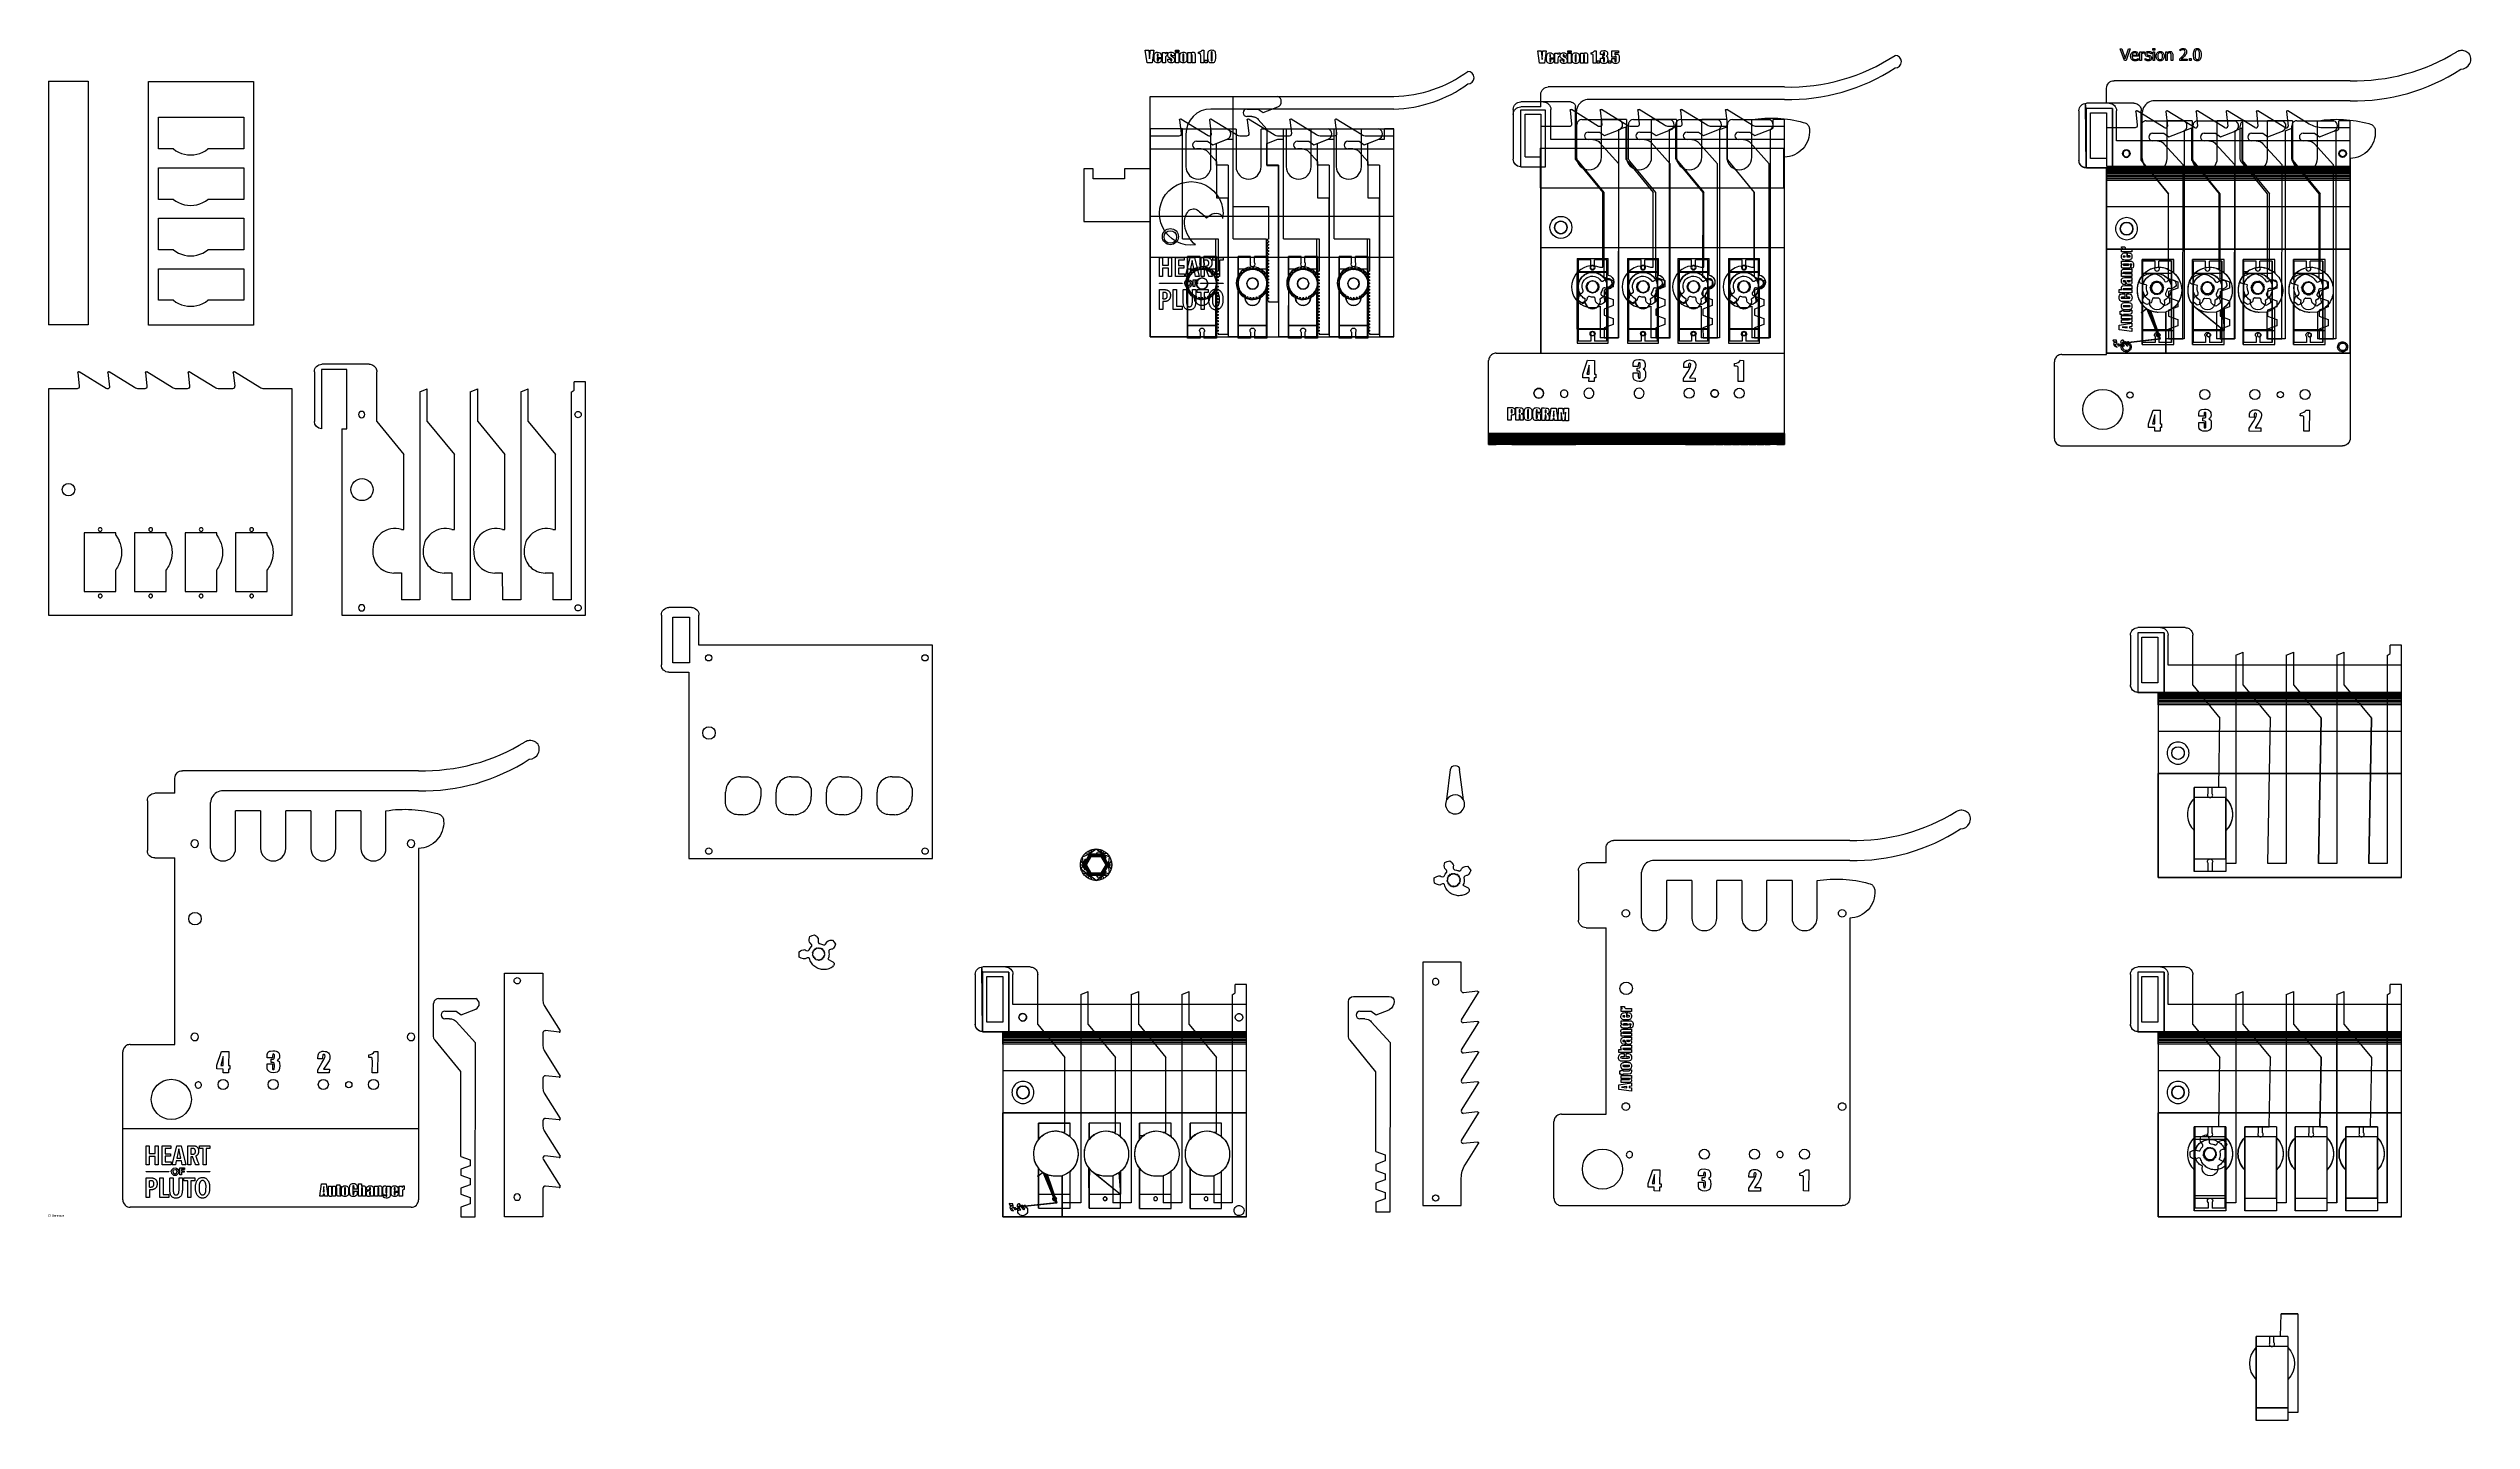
# Model space of a CAD drawing. Header units: millimetres. Extents: x -658 to 1307, y -81 to 472.
# Drawn here: x 0 to 967, y -81 to 466 of the extents above; entities that cross this region are included whole.
import ezdxf

# ---------------------------------------------------------------- set-up
doc = ezdxf.new("R2010")
doc.units = ezdxf.units.MM
doc.layers.get('0').update_dxf_attribs({"true_color": 0xffffff})
for name, color, linetype, true_color in [('a', 7, 'Continuous', 0xffffff), ('gears', 134, 'Continuous', 0x009987), ('Layer1', 252, 'Continuous', 0x777799), ('Layer2', 36, 'Continuous', 0x664400), ('Layer3', 134, 'Continuous', 0x009987), ('Layer4', 252, 'Continuous', 0x777799), ('Layer5', 134, 'Continuous', 0x009987), ('servo', 36, 'Continuous', 0x664400), ('Version_1', 252, 'Continuous', 0x777799), ('version_135', 190, 'Continuous', 0x9900ff)]:
    doc.layers.add(name, color=color, linetype=linetype, true_color=true_color)

# ---------------------------------------------------------------- blocks, each defined once
blk = doc.blocks.new('Group_2')
for p, q in [((0, 0), (0, 41.95, 0)), ((0, 41.95, 0), (97.2, 41.95, 0)), ((97.2, 41.95, 0), (97.2, 0, 0)), ((9.94, 31.99, 0), (9.94, 37.88, 0)), ((9.94, 37.88, 0), (22.54, 37.88, 0)), ((22.54, 37.88, 0), (22.54, 3.89, 0)), ((30.08, 31.99, 0), (30.08, 37.88, 0)), ((30.08, 37.88, 0), (42.68, 37.88, 0)), ((42.68, 37.88, 0), (42.68, 3.89, 0)), ((50.22, 37.88, 0), (62.82, 37.88, 0)), ((50.22, 31.99, 0), (50.22, 37.88, 0)), ((62.82, 37.88, 0), (62.82, 3.89, 0)), ((70.36, 37.88, 0), (82.96, 37.88, 0)), ((70.36, 31.99, 0), (70.36, 37.88, 0)), ((82.96, 37.88, 0), (82.96, 3.89, 0)), ((9.94, 3.89, 0), (9.94, 18.19, 0)), ((30.08, 3.89, 0), (30.08, 18.19, 0)), ((50.22, 3.89, 0), (50.22, 18.19, 0)), ((70.36, 3.89, 0), (70.36, 18.19, 0)), ((97.2, 0, 0), (0, 0)), ((22.54, 3.89, 0), (9.94, 3.89, 0)), ((42.68, 3.89, 0), (30.08, 3.89, 0)), ((62.82, 3.89, 0), (50.22, 3.89, 0)), ((82.96, 3.89, 0), (70.36, 3.89, 0))]:
    blk.add_line(p, q)
for points in [[(9.94, 31.99, 0), (9.23, 30.98, 0), (8.63, 29.89, 0), (8.16, 28.74, 0), (7.82, 27.55, 0), (7.61, 26.33, 0), (7.54, 25.09, 0), (7.61, 23.85, 0), (7.82, 22.63, 0), (8.16, 21.44, 0), (8.63, 20.29, 0), (9.23, 19.21, 0), (9.94, 18.19, 0)], [(30.08, 31.99, 0), (29.37, 30.98, 0), (28.77, 29.89, 0), (28.3, 28.74, 0), (27.96, 27.55, 0), (27.75, 26.33, 0), (27.68, 25.09, 0), (27.75, 23.85, 0), (27.96, 22.63, 0), (28.3, 21.44, 0), (28.77, 20.29, 0), (29.37, 19.21, 0), (30.08, 18.19, 0)], [(50.22, 31.99, 0), (49.51, 30.98, 0), (48.91, 29.89, 0), (48.44, 28.74, 0), (48.1, 27.55, 0), (47.89, 26.33, 0), (47.82, 25.09, 0), (47.89, 23.85, 0), (48.1, 22.63, 0), (48.44, 21.44, 0), (48.91, 20.29, 0), (49.51, 19.21, 0), (50.22, 18.19, 0)], [(70.36, 31.99, 0), (69.64, 30.98, 0), (69.05, 29.89, 0), (68.58, 28.74, 0), (68.23, 27.55, 0), (68.03, 26.33, 0), (67.96, 25.09, 0), (68.03, 23.85, 0), (68.23, 22.63, 0), (68.58, 21.44, 0), (69.05, 20.29, 0), (69.64, 19.21, 0), (70.36, 18.19, 0)]]:
    blk.add_polyline3d(points)
blk = doc.blocks.new('Component_14')
for p, q in [((12.4, 23.32, 0), (-0.2, 23.32, 0)), ((-0.2, 23.32, 0), (-0.2, 0, 0)), ((12.4, 22.41, 0), (12.4, 23.32, 0)), ((-0.2, 0, 0), (12.4, 0, 0)), ((12.4, 0, 0), (12.4, 8.62, 0))]:
    blk.add_line(p, q)
blk.add_polyline3d([(12.4, 22.41, 0), (13.11, 21.4, 0), (13.71, 20.31, 0)])
at = {"extrusion": (6.59105e-05, 0.000105265, -1)}
blk.add_arc((-3.52, 15.52, 0), 11.24, 154.77893, 205.22107, dxfattribs=at)
at = {"extrusion": (0.000107199, 8.5818e-05, -1)}
blk.add_arc((-3.52, 15.52, 0), 11.24, 205.22107, 217.85294, dxfattribs=at)
blk = doc.blocks.new('Group_12')
for p, q in [((11.68, 81.4, 0), (12.29, 75.89, 0)), ((23.02, 75, 0), (12.19, 81.72, 0)), ((23.68, 81.4, 0), (24.32, 75.58, 0)), ((34.35, 75.42, 0), (24.19, 81.72, 0)), ((38.68, 81.4, 0), (39.29, 75.89, 0)), ((49.35, 75.42, 0), (39.19, 81.72, 0)), ((55.68, 81.4, 0), (56.29, 75.89, 0)), ((66.35, 75.42, 0), (56.19, 81.72, 0)), ((73.68, 81.4, 0), (74.29, 75.89, 0)), ((84.35, 75.42, 0), (74.19, 81.72, 0)), ((0, 74.89, 0), (0, -15.48, 0.01)), ((9.7, 74.89, 0), (0, 74.89, 0)), ((11.39, 74.89, 0), (9.7, 74.89, 0)), ((38.39, 74.89, 0), (36.2, 74.89, 0)), ((55.39, 74.89, 0), (51.2, 74.89, 0)), ((73.39, 74.89, 0), (68.2, 74.89, 0)), ((97.2, 74.89, 0), (86.2, 74.89, 0)), ((97.2, -15.48, 0.01), (97.2, 74.89, 0)), ((0, -15.48, 0.01), (97.2, -15.48, 0.01))]:
    blk.add_line(p, q)
for points in [[(19.89, -7.76, 0.01), (19.92, -7.95, 0.01), (19.99, -8.13, 0.01), (20.11, -8.29, 0.01), (20.27, -8.4, 0.01), (20.45, -8.48, 0.01), (20.64, -8.51, 0.01), (20.84, -8.48, 0.01), (21.02, -8.4, 0.01), (21.17, -8.29, 0.01), (21.29, -8.13, 0.01), (21.37, -7.95, 0.01), (21.39, -7.76, 0.01), (21.37, -7.56, 0.01), (21.29, -7.38, 0.01), (21.17, -7.22, 0.01), (21.02, -7.11, 0.01), (20.84, -7.03, 0.01), (20.64, -7.01, 0.01), (20.45, -7.03, 0.01), (20.27, -7.11, 0.01), (20.11, -7.22, 0.01), (19.99, -7.38, 0.01), (19.92, -7.56, 0.01), (19.89, -7.76, 0.01)], [(40.03, -7.76, 0.01), (40.06, -7.95, 0.01), (40.13, -8.13, 0.01), (40.25, -8.29, 0.01), (40.41, -8.4, 0.01), (40.59, -8.48, 0.01), (40.78, -8.51, 0.01), (40.97, -8.48, 0.01), (41.16, -8.4, 0.01), (41.31, -8.29, 0.01), (41.43, -8.13, 0.01), (41.5, -7.95, 0.01), (41.53, -7.76, 0.01), (41.5, -7.56, 0.01), (41.43, -7.38, 0.01), (41.31, -7.22, 0.01), (41.16, -7.11, 0.01), (40.97, -7.03, 0.01), (40.78, -7.01, 0.01), (40.59, -7.03, 0.01), (40.41, -7.11, 0.01), (40.25, -7.22, 0.01), (40.13, -7.38, 0.01), (40.06, -7.56, 0.01), (40.03, -7.76, 0.01)], [(60.17, -7.76, 0.01), (60.19, -7.95, 0.01), (60.27, -8.13, 0.01), (60.39, -8.29, 0.01), (60.54, -8.4, 0.01), (60.72, -8.48, 0.01), (60.92, -8.51, 0.01), (61.11, -8.48, 0.01), (61.29, -8.4, 0.01), (61.45, -8.29, 0.01), (61.57, -8.13, 0.01), (61.64, -7.95, 0.01), (61.67, -7.76, 0.01), (61.64, -7.56, 0.01), (61.57, -7.38, 0.01), (61.45, -7.22, 0.01), (61.29, -7.11, 0.01), (61.11, -7.03, 0.01), (60.92, -7.01, 0.01), (60.72, -7.03, 0.01), (60.54, -7.11, 0.01), (60.39, -7.22, 0.01), (60.27, -7.38, 0.01), (60.19, -7.56, 0.01), (60.17, -7.76, 0.01)], [(80.31, -7.76, 0.01), (80.33, -7.95, 0.01), (80.41, -8.13, 0.01), (80.53, -8.29, 0.01), (80.68, -8.4, 0.01), (80.86, -8.48, 0.01), (81.06, -8.51, 0.01), (81.25, -8.48, 0.01), (81.43, -8.4, 0.01), (81.59, -8.29, 0.01), (81.71, -8.13, 0.01), (81.78, -7.95, 0.01), (81.81, -7.76, 0.01), (81.78, -7.56, 0.01), (81.71, -7.38, 0.01), (81.59, -7.22, 0.01), (81.43, -7.11, 0.01), (81.25, -7.03, 0.01), (81.06, -7.01, 0.01), (80.86, -7.03, 0.01), (80.68, -7.11, 0.01), (80.53, -7.22, 0.01), (80.41, -7.38, 0.01), (80.33, -7.56, 0.01), (80.31, -7.76, 0.01)]]:
    blk.add_polyline3d(points, close=True)
blk.add_circle((8, 34.67, 0.01), 2.5)
at = {"extrusion": (0, 0, -1)}
for centre in [(-20.64, 18.74, -0.01), (-40.78, 18.74, -0.01), (-60.92, 18.74, -0.01), (-81.06, 18.74, -0.01)]:
    blk.add_circle(centre, 0.75, dxfattribs=at)
for centre, radius, start, end in [((-12.01, 81.44, 0), 0.337, 353.65981, 121.82745), ((-24.01, 81.44, 0), 0.337, 353.65981, 121.82745), ((-39.01, 81.44, 0), 0.337, 353.65981, 121.82745), ((-56.01, 81.44, 0), 0.337, 353.65981, 121.82745), ((-74.01, 81.44, 0), 0.337, 353.65981, 121.82745), ((-11.39, 75.79, 0), 0.901, 173.65981, 270), ((-23.48, 75.73, 0), 0.86, 189.92188, 301.82745), ((-36.2, 78.4, 0), 3.51, 270, 301.82745), ((-38.39, 75.79, 0), 0.901, 173.65981, 270), ((-51.2, 78.4, 0), 3.51, 270, 301.82745), ((-55.39, 75.79, 0), 0.901, 173.65981, 270), ((-68.2, 78.4, 0), 3.51, 270, 301.82745), ((-73.39, 75.79, 0), 0.901, 173.65981, 270), ((-86.2, 78.4, 0), 3.51, 270, 301.82745)]:
    blk.add_arc(centre, radius, start, end, dxfattribs=at)
for p in [(14.44, -5.91, 0.01), (34.58, -5.91, 0.01), (54.72, -5.91, 0.01), (74.86, -5.91, 0.01)]:
    blk.add_blockref('Component_14', p)
blk = doc.blocks.new('Group_5')
for p, q in [((0, 15.82, 0), (0, 0, 0)), ((0, 15.82, 0), (97.2, 15.82, 0)), ((97.2, 0, 0), (97.2, 15.82, 0)), ((0, 0, 0), (97.2, 0, 0))]:
    blk.add_line(p, q)
blk = doc.blocks.new('Group_19')
for p, q in [((83.32, 89.06, 0), (83.32, 97.2, 0)), ((86.32, 100.2, 0), (105.2, 100.2, 0)), ((95.3, 98.1, 0), (105.3, 98.1, 0)), ((95.3, 74.37, 0), (95.3, 98.1, 0)), ((105.3, 98.1, 0), (105.3, 74.37, 0)), ((108.2, 97.2, 0), (108.2, 77.37, 0)), ((0, 0, 0), (0, 93.21, 0)), ((0, 93.21, 0), (4.56, 93.21, 0)), ((4.56, 89.84, 0), (4.56, 93.21, 0)), ((5.72, 89.06, 0), (4.56, 89.84, 0)), ((5.72, 89.06, 0), (5.72, 6.14, 0)), ((22.87, 77.29, 0), (22.87, 90.35, 0)), ((25.87, 89.19, 0), (22.87, 90.35, 0)), ((25.87, 89.19, 0), (25.87, 6.14, 0)), ((43.02, 77.29, 0), (43.02, 90.35, 0)), ((46.02, 89.19, 0), (43.02, 90.35, 0)), ((46.02, 89.19, 0), (46.02, 6.14, 0)), ((63.17, 77.3, 0), (63.17, 90.35, 0)), ((66.17, 89.19, 0), (63.17, 90.35, 0)), ((66.17, 89.19, 0), (66.17, 6.14, 0)), ((83.32, 77.3, 0), (83.32, 89.06, 0)), ((22.87, 77.29, 0), (12.02, 64.11, 0)), ((43.02, 77.29, 0), (32.17, 64.11, 0)), ((63.17, 77.3, 0), (52.32, 64.11, 0)), ((83.32, 77.3, 0), (72.47, 64.11, 0)), ((97.2, 74.37, 0), (95.3, 74.37, 0)), ((97.2, 74.37, 0), (97.2, 0)), ((12.02, 34.23, 0), (12.02, 64.11, 0)), ((32.17, 34.23, 0), (32.17, 64.11, 0)), ((52.32, 34.23, 0), (52.32, 64.11, 0)), ((72.47, 34.23, 0), (72.47, 64.11, 0)), ((13.04, 34.23, 0), (12.02, 34.23, 0)), ((33.19, 34.23, 0), (32.17, 34.23, 0)), ((53.34, 34.23, 0), (52.32, 34.23, 0)), ((73.45, 34.23, 0), (72.47, 34.23, 0)), ((13.08, 16.91, 0), (13.05, 6.14, 0)), ((16.11, 16.89, 0), (13.08, 16.91, 0)), ((33.23, 16.91, 0), (33.2, 6.14, 0)), ((36.26, 16.89, 0), (33.23, 16.91, 0)), ((53.38, 16.91, 0), (53.35, 6.14, 0)), ((56.41, 16.89, 0), (53.38, 16.91, 0)), ((73.49, 16.91, 0), (73.5, 6.14, 0)), ((76.52, 16.89, 0), (73.49, 16.91, 0)), ((97.2, 0), (0, 0, 0)), ((5.72, 6.14, 0), (13.05, 6.14, 0)), ((25.87, 6.14, 0), (33.2, 6.14, 0)), ((46.02, 6.14, 0), (53.35, 6.14, 0)), ((66.17, 6.14, 0), (73.5, 6.14, 0))]:
    blk.add_line(p, q)
blk.add_polyline3d([(86.32, 100.2, 0), (85.93, 100.18, 0), (85.54, 100.1, 0), (85.17, 99.97, 0), (84.82, 99.8, 0), (84.49, 99.58, 0), (84.2, 99.32, 0), (83.94, 99.03, 0), (83.72, 98.7, 0), (83.55, 98.35, 0), (83.42, 97.98, 0), (83.34, 97.59, 0), (83.32, 97.2, 0)])
for points in [[(1.75, 80.11, 0), (1.79, 79.79, 0), (1.92, 79.49, 0), (2.12, 79.23, 0), (2.37, 79.03, 0), (2.68, 78.9, 0), (3, 78.86, 0), (3.32, 78.9, 0), (3.62, 79.03, 0), (3.88, 79.23, 0), (4.08, 79.49, 0), (4.21, 79.79, 0), (4.25, 80.11, 0), (4.21, 80.43, 0), (4.08, 80.74, 0), (3.88, 80.99, 0), (3.62, 81.19, 0), (3.32, 81.32, 0), (3, 81.36, 0), (2.68, 81.32, 0), (2.37, 81.19, 0), (2.12, 80.99, 0), (1.92, 80.74, 0), (1.79, 80.43, 0), (1.75, 80.11, 0)], [(1.75, 3, 0), (1.79, 2.68, 0), (1.92, 2.37, 0), (2.12, 2.12, 0), (2.37, 1.92, 0), (2.68, 1.79, 0), (3, 1.75, 0), (3.32, 1.79, 0), (3.62, 1.92, 0), (3.88, 2.12, 0), (4.08, 2.37, 0), (4.21, 2.68, 0), (4.25, 3, 0), (4.21, 3.32, 0), (4.08, 3.62, 0), (3.88, 3.88, 0), (3.62, 4.08, 0), (3.32, 4.21, 0), (3, 4.25, 0), (2.68, 4.21, 0), (2.37, 4.08, 0), (2.12, 3.88, 0), (1.92, 3.62, 0), (1.79, 3.32, 0), (1.75, 3, 0)]]:
    blk.add_polyline3d(points, close=True)
at = {"extrusion": (-1.8892e-06, 5.10781e-06, 1)}
for centre in [(89.3, 80.11, 0), (89.3, 3, 0)]:
    blk.add_circle(centre, 1.25, dxfattribs=at)
at = {"extrusion": (6.0377e-16, 2.36043e-16, -1)}
blk.add_circle((-89.2, 50.15, 0), 4.4, dxfattribs=at)
for centre, start, end in [((105.2, 97.2, 0), 360, 90), ((105.2, 77.37, 0), 271.90915, 0)]:
    blk.add_arc(centre, 3, start, end)
at = {"extrusion": (-1.67323e-16, 2.82633e-16, -1)}
for centre in [(-15.73, 25.85, 0), (-35.88, 25.85, 0), (-56.03, 25.85, 0), (-76.15, 25.85, 0)]:
    blk.add_arc(centre, 8.79, 72.14248, 184.26629, dxfattribs=at)
at = {"extrusion": (5.24703e-19, 1.47986e-16, -1)}
for centre in [(-16.16, 25.22, 0), (-36.31, 25.22, 0), (-56.46, 25.22, 0), (-76.57, 25.22, 0)]:
    blk.add_arc(centre, 8.34, 180.20315, 270.34168, dxfattribs=at)
blk = doc.blocks.new('Group_21')
for p, q in [((137.87, 106.35), (137.87, 106.35, -4.5)), ((138.06, 106.45), (138.06, 106.45, -4.5)), ((141.37, 108.5), (141.37, 108.5, -4.5)), ((142.02, 108.42), (142.02, 108.42, -4.5)), ((142.62, 108.17), (142.62, 108.17, -4.5)), ((143.14, 107.77), (143.14, 107.77, -4.5)), ((143.53, 107.25), (143.53, 107.25, -4.5)), ((143.78, 106.65), (143.78, 106.65, -4.5)), ((112.67, 97.08), (112.67, 97.08, -4.5)), ((116.48, 97.86), (116.48, 97.86, -4.5)), ((120.24, 98.84), (120.24, 98.84, -4.5)), ((123.95, 100), (123.95, 100, -4.5)), ((127.6, 101.34), (127.6, 101.34, -4.5)), ((131.17, 102.87), (131.17, 102.87, -4.5)), ((131.17, 97.87), (131.17, 97.87, -4.5)), ((134.66, 104.58), (134.66, 104.58, -4.5)), ((134.66, 99.58), (134.66, 99.58, -4.5)), ((138.06, 101.45), (138.06, 101.45, -4.5)), ((141.37, 103.5), (141.37, 103.5, -4.5)), ((142.02, 103.59), (142.02, 103.59, -4.5)), ((142.62, 103.84), (142.62, 103.84, -4.5)), ((143.14, 104.23), (143.14, 104.23, -4.5)), ((143.53, 104.75), (143.53, 104.75, -4.5)), ((143.78, 105.35), (143.78, 105.35, -4.5)), ((143.87, 106), (143.87, 106, -4.5)), ((-10.12, 87.02, 0), (-10.12, 87.02, -4.5)), ((-9.83, 87.28, 0), (-9.83, 87.28, -4.5)), ((-9.5, 87.5, 0), (-9.5, 87.5, -4.5)), ((-9.15, 87.67, 0), (-9.15, 87.67, -4.5)), ((-8.78, 87.8, 0), (-8.78, 87.8, -4.5)), ((-8.39, 87.87, 0), (-8.39, 87.87, -4.5)), ((0, 87.9, 0), (-8, 87.9, 0)), ((0, 87.9, -4.5), (-8, 87.9, -4.5)), ((-8, 87.9, 0), (-8, 87.9, -4.5)), ((0, 87.9, 0), (0, 92.89, 0)), ((0, 87.9, -4.5), (0, 92.89, -4.5)), ((0, 92.89, 0), (0, 92.89, -4.5)), ((0, 87.9, 0), (0, 87.9, -4.5)), ((0.03, 93.28, 0), (0.03, 93.28, -4.5)), ((0.1, 93.66, 0), (0.1, 93.66, -4.5)), ((0.23, 94.04, 0), (0.23, 94.04, -4.5)), ((0.4, 94.39, 0), (0.4, 94.39, -4.5)), ((0.62, 94.71, 0), (0.62, 94.71, -4.5)), ((0.88, 95.01, 0), (0.88, 95.01, -4.5)), ((1.17, 95.27, 0), (1.17, 95.27, -4.5)), ((1.5, 95.49, 0), (1.5, 95.49, -4.5)), ((1.85, 95.66, 0), (1.85, 95.66, -4.5)), ((2.22, 95.79, 0), (2.22, 95.79, -4.5)), ((2.61, 95.86, 0), (2.61, 95.86, -4.5)), ((97.2, 95.89), (3, 95.89, 0)), ((97.2, 95.89, -4.5), (3, 95.89, -4.5)), ((3, 95.89, 0), (3, 95.89, -4.5)), ((14.47, 87.55), (14.29, 86.89)), ((14.47, 87.55, -4.5), (14.29, 86.89, -4.5)), ((14.75, 88.18), (14.47, 87.55)), ((14.75, 88.18, -4.5), (14.47, 87.55, -4.5)), ((14.47, 87.55), (14.47, 87.55, -4.5)), ((15.1, 88.76), (14.75, 88.18)), ((15.1, 88.76, -4.5), (14.75, 88.18, -4.5)), ((14.75, 88.18), (14.75, 88.18, -4.5)), ((15.53, 89.29), (15.1, 88.76)), ((15.53, 89.29, -4.5), (15.1, 88.76, -4.5)), ((16.03, 89.76), (15.53, 89.29)), ((16.03, 89.76, -4.5), (15.53, 89.29, -4.5)), ((15.53, 89.29), (15.53, 89.29, -4.5)), ((16.59, 90.16), (16.03, 89.76)), ((16.59, 90.16, -4.5), (16.03, 89.76, -4.5)), ((16.03, 89.76), (16.03, 89.76, -4.5)), ((17.2, 90.47), (16.59, 90.16)), ((17.2, 90.47, -4.5), (16.59, 90.16, -4.5)), ((16.59, 90.16), (16.59, 90.16, -4.5)), ((17.85, 90.7), (17.2, 90.47)), ((17.85, 90.7, -4.5), (17.2, 90.47, -4.5)), ((17.2, 90.47), (17.2, 90.47, -4.5)), ((18.52, 90.84), (17.85, 90.7)), ((18.52, 90.84, -4.5), (17.85, 90.7, -4.5)), ((17.85, 90.7), (17.85, 90.7, -4.5)), ((19.2, 90.89), (18.52, 90.84)), ((19.2, 90.89, -4.5), (18.52, 90.84, -4.5)), ((18.52, 90.84), (18.52, 90.84, -4.5)), ((97.2, 90.89), (19.2, 90.89)), ((97.2, 90.89, -4.5), (19.2, 90.89, -4.5)), ((19.2, 90.89), (19.2, 90.89, -4.5)), ((97.2, 95.89), (97.2, 95.89, -4.5)), ((97.2, 90.89), (97.2, 90.89, -4.5)), ((101.09, 95.89), (101.09, 95.89, -4.5)), ((101.09, 90.89), (101.09, 90.89, -4.5)), ((104.97, 96.1), (104.97, 96.1, -4.5)), ((104.97, 91.1), (104.97, 91.1, -4.5)), ((108.83, 96.49), (108.83, 96.49, -4.5)), ((108.83, 91.49), (108.83, 91.49, -4.5)), ((112.67, 92.08), (112.67, 92.08, -4.5)), ((116.48, 92.86), (116.48, 92.86, -4.5)), ((120.24, 93.84), (120.24, 93.84, -4.5)), ((123.95, 95), (123.95, 95, -4.5)), ((127.6, 96.34), (127.6, 96.34, -4.5)), ((-11, 84.9, 0), (-11, 67.06, 0)), ((-11, 84.9, -4.5), (-11, 67.06, -4.5)), ((-11, 84.9, 0), (-11, 84.9, -4.5)), ((-10.97, 85.29, 0), (-10.97, 85.29, -4.5)), ((-10.9, 85.68, 0), (-10.9, 85.68, -4.5)), ((-10.77, 86.05, 0), (-10.77, 86.05, -4.5)), ((-10.6, 86.4, 0), (-10.6, 86.4, -4.5)), ((-10.38, 86.73, 0), (-10.38, 86.73, -4.5)), ((14.29, 86.89), (14.2, 86.21)), ((14.29, 86.89, -4.5), (14.2, 86.21, -4.5)), ((14.2, 67.89), (14.2, 86.21)), ((14.2, 67.89, -4.5), (14.2, 86.21, -4.5)), ((14.2, 86.21), (14.2, 86.21, -4.5)), ((14.29, 86.89), (14.29, 86.89, -4.5)), ((34.2, 82.89), (24.2, 82.89)), ((24.2, 67.89), (24.2, 82.89)), ((24.2, 67.89, -4.5), (24.2, 82.89, -4.5)), ((34.2, 82.89, -4.5), (24.2, 82.89, -4.5)), ((24.2, 82.89), (24.2, 82.89, -4.5)), ((34.2, 82.89), (34.2, 67.89)), ((34.2, 82.89, -4.5), (34.2, 67.89, -4.5)), ((34.2, 82.89), (34.2, 82.89, -4.5)), ((44.2, 67.89), (44.2, 82.89)), ((54.2, 82.89), (44.2, 82.89)), ((44.2, 67.89, -4.5), (44.2, 82.89, -4.5)), ((54.2, 82.89, -4.5), (44.2, 82.89, -4.5)), ((44.2, 82.89), (44.2, 82.89, -4.5)), ((54.2, 82.89), (54.2, 67.89)), ((54.2, 82.89, -4.5), (54.2, 67.89, -4.5)), ((54.2, 82.89), (54.2, 82.89, -4.5)), ((74.2, 82.89), (64.2, 82.89)), ((64.2, 67.89), (64.2, 82.89)), ((64.2, 67.89, -4.5), (64.2, 82.89, -4.5)), ((74.2, 82.89, -4.5), (64.2, 82.89, -4.5)), ((64.2, 82.89), (64.2, 82.89, -4.5)), ((74.2, 82.89), (74.2, 67.89)), ((74.2, 82.89, -4.5), (74.2, 67.89, -4.5)), ((74.2, 82.89), (74.2, 82.89, -4.5)), ((84.2, 67.89), (84.2, 82.89)), ((84.2, 67.89, -4.5), (84.2, 82.89, -4.5)), ((84.2, 82.89), (84.2, 82.89, -4.5)), ((85.91, 83.13), (85.91, 83.13, -4.5)), ((87.62, 83.31), (87.62, 83.31, -4.5)), ((89.34, 83.42), (89.34, 83.42, -4.5)), ((91.06, 83.48), (91.06, 83.48, -4.5)), ((92.79, 83.48), (92.79, 83.48, -4.5)), ((94.51, 83.42), (94.51, 83.42, -4.5)), ((96.23, 83.29), (96.23, 83.29, -4.5)), ((97.94, 83.1), (97.94, 83.1, -4.5)), ((99.65, 82.86), (99.65, 82.86, -4.5)), ((101.34, 82.55), (101.34, 82.55, -4.5)), ((103.03, 82.19), (103.03, 82.19, -4.5)), ((104.7, 81.76), (105.37, 81.58)), ((104.7, 81.76, -4.5), (105.37, 81.58, -4.5)), ((104.7, 81.76), (104.7, 81.76, -4.5)), ((105.37, 81.58), (105.68, 81.43)), ((105.37, 81.58, -4.5), (105.68, 81.43, -4.5)), ((105.37, 81.58), (105.37, 81.58, -4.5)), ((105.68, 81.43), (105.97, 81.25)), ((105.68, 81.43, -4.5), (105.97, 81.25, -4.5)), ((105.97, 81.25), (106.24, 81.03)), ((105.97, 81.25, -4.5), (106.24, 81.03, -4.5)), ((105.97, 81.25), (105.97, 81.25, -4.5)), ((106.24, 81.03), (106.48, 80.79)), ((106.24, 81.03, -4.5), (106.48, 80.79, -4.5)), ((106.48, 80.79), (106.69, 80.51)), ((106.48, 80.79, -4.5), (106.69, 80.51, -4.5)), ((106.48, 80.79), (106.48, 80.79, -4.5)), ((106.69, 80.51), (106.87, 80.22)), ((106.69, 80.51, -4.5), (106.87, 80.22, -4.5)), ((106.69, 80.51), (106.69, 80.51, -4.5)), ((106.87, 80.22), (107.01, 79.9)), ((106.87, 80.22, -4.5), (107.01, 79.9, -4.5)), ((107.01, 79.9), (107.11, 79.57)), ((107.01, 79.9, -4.5), (107.11, 79.57, -4.5)), ((107.11, 79.57), (107.18, 79.23)), ((107.11, 79.57, -4.5), (107.18, 79.23, -4.5)), ((107.18, 79.23), (107.2, 78.89)), ((107.18, 79.23, -4.5), (107.2, 78.89, -4.5)), ((107.2, 77.51), (107.2, 77.51, -4.5)), ((14.2, 67.89), (14.2, 67.89, -4.5)), ((24.2, 67.89), (24.2, 67.89, -4.5)), ((34.2, 67.89), (34.2, 67.89, -4.5)), ((44.2, 67.89), (44.2, 67.89, -4.5)), ((54.2, 67.89), (54.2, 67.89, -4.5)), ((64.2, 67.89), (64.2, 67.89, -4.5)), ((74.2, 67.89), (74.2, 67.89, -4.5)), ((84.2, 67.89), (84.2, 67.89, -4.5)), ((97.2, -42.31, 0), (97.2, 67.89)), ((97.2, -42.31, -4.5), (97.2, 67.89, -4.5)), ((97.2, 67.89), (97.2, 67.89, -4.5)), ((98.58, 68.02), (98.58, 68.02, -4.5)), ((99.92, 68.33), (99.92, 68.33, -4.5)), ((101.22, 68.82), (101.22, 68.82, -4.5)), ((102.43, 69.48), (102.43, 69.48, -4.5)), ((103.55, 70.3), (103.55, 70.3, -4.5)), ((104.55, 71.26), (104.55, 71.26, -4.5)), ((105.41, 72.34), (105.41, 72.34, -4.5)), ((106.11, 73.53), (106.11, 73.53, -4.5)), ((106.65, 74.8), (106.65, 74.8, -4.5)), ((107.02, 76.13), (107.02, 76.13, -4.5)), ((-11, 67.06, 0), (-11, 67.06, -4.5)), ((-10.97, 66.67, 0), (-10.97, 66.67, -4.5)), ((-10.9, 66.29, 0), (-10.9, 66.29, -4.5)), ((-10.77, 65.91, 0), (-10.77, 65.91, -4.5)), ((-10.6, 65.56, 0), (-10.6, 65.56, -4.5)), ((-10.38, 65.24, 0), (-10.38, 65.24, -4.5)), ((-10.12, 64.94, 0), (-10.12, 64.94, -4.5)), ((-9.83, 64.68, 0), (-9.83, 64.68, -4.5)), ((-9.5, 64.46, 0), (-9.5, 64.46, -4.5)), ((-9.15, 64.29, 0), (-9.15, 64.29, -4.5)), ((-8.78, 64.17, 0), (-8.78, 64.17, -4.5)), ((-8.39, 64.09, 0), (-8.39, 64.09, -4.5)), ((-8, 64.06, 0), (0, 64.06, 0)), ((-8, 64.06, -4.5), (0, 64.06, -4.5)), ((-8, 64.06, 0), (-8, 64.06, -4.5)), ((0, -10.31, 0), (0, 64.06, 0)), ((0, -10.31, -4.5), (0, 64.06, -4.5)), ((0, 64.06, 0), (0, 64.06, -4.5)), ((14.37, 66.59), (14.37, 66.59, -4.5)), ((14.87, 65.39), (14.87, 65.39, -4.5)), ((15.66, 64.35), (15.66, 64.35, -4.5)), ((16.7, 63.56), (16.7, 63.56, -4.5)), ((17.91, 63.06), (17.91, 63.06, -4.5)), ((19.2, 62.89), (19.2, 62.89, -4.5)), ((20.49, 63.06), (20.49, 63.06, -4.5)), ((21.7, 63.56), (21.7, 63.56, -4.5)), ((22.74, 64.35), (22.74, 64.35, -4.5)), ((23.53, 65.39), (23.53, 65.39, -4.5)), ((24.03, 66.59), (24.03, 66.59, -4.5)), ((34.37, 66.59), (34.37, 66.59, -4.5)), ((34.87, 65.39), (34.87, 65.39, -4.5)), ((35.66, 64.35), (35.66, 64.35, -4.5)), ((36.7, 63.56), (36.7, 63.56, -4.5)), ((37.91, 63.06), (37.91, 63.06, -4.5)), ((39.2, 62.89), (39.2, 62.89, -4.5)), ((40.49, 63.06), (40.49, 63.06, -4.5)), ((41.7, 63.56), (41.7, 63.56, -4.5)), ((42.74, 64.35), (42.74, 64.35, -4.5)), ((43.53, 65.39), (43.53, 65.39, -4.5)), ((44.03, 66.59), (44.03, 66.59, -4.5)), ((54.37, 66.59), (54.37, 66.59, -4.5)), ((54.87, 65.39), (54.87, 65.39, -4.5)), ((55.66, 64.35), (55.66, 64.35, -4.5)), ((56.7, 63.56), (56.7, 63.56, -4.5)), ((57.91, 63.06), (57.91, 63.06, -4.5)), ((59.2, 62.89), (59.2, 62.89, -4.5)), ((60.49, 63.06), (60.49, 63.06, -4.5)), ((61.7, 63.56), (61.7, 63.56, -4.5)), ((62.74, 64.35), (62.74, 64.35, -4.5)), ((63.53, 65.39), (63.53, 65.39, -4.5)), ((64.03, 66.59), (64.03, 66.59, -4.5)), ((74.37, 66.59), (74.37, 66.59, -4.5)), ((74.87, 65.39), (74.87, 65.39, -4.5)), ((75.66, 64.35), (75.66, 64.35, -4.5)), ((76.7, 63.56), (76.7, 63.56, -4.5)), ((77.91, 63.06), (77.91, 63.06, -4.5)), ((79.2, 62.89), (79.2, 62.89, -4.5)), ((80.49, 63.06), (80.49, 63.06, -4.5)), ((81.7, 63.56), (81.7, 63.56, -4.5)), ((82.74, 64.35), (82.74, 64.35, -4.5)), ((83.53, 65.39), (83.53, 65.39, -4.5)), ((84.03, 66.59), (84.03, 66.59, -4.5)), ((5.5, 39.85, 0), (5.5, 39.85, -4.5)), ((5.59, 40.5, 0), (5.59, 40.5, -4.5)), ((5.59, 39.2, 0), (5.59, 39.2, -4.5)), ((5.83, 41.1, 0), (5.83, 41.1, -4.5)), ((6.23, 41.62, 0), (6.23, 41.62, -4.5)), ((6.75, 42.01, 0), (6.75, 42.01, -4.5)), ((7.35, 42.26, 0), (7.35, 42.26, -4.5)), ((8, 42.35, 0), (8, 42.35, -4.5)), ((8.65, 42.26, 0), (8.65, 42.26, -4.5)), ((8.95, 42.14, 0), (8.95, 42.14, -4.5)), ((9.25, 42.01, 0), (9.25, 42.01, -4.5)), ((9.77, 41.62, 0), (9.77, 41.62, -4.5)), ((10.17, 41.1, 0), (10.17, 41.1, -4.5)), ((10.41, 40.5, 0), (10.41, 40.5, -4.5)), ((10.41, 39.2, 0), (10.41, 39.2, -4.5)), ((10.5, 39.85, 0), (10.5, 39.85, -4.5)), ((5.83, 38.6, 0), (5.83, 38.6, -4.5)), ((6.23, 38.08, 0), (6.23, 38.08, -4.5)), ((6.75, 37.68, 0), (6.75, 37.68, -4.5)), ((7.05, 37.56, 0), (7.05, 37.56, -4.5)), ((7.35, 37.43, 0), (7.35, 37.43, -4.5)), ((8, 37.35, 0), (8, 37.35, -4.5)), ((8.65, 37.43, 0), (8.65, 37.43, -4.5)), ((9.25, 37.68, 0), (9.25, 37.68, -4.5)), ((9.77, 38.08, 0), (9.77, 38.08, -4.5)), ((10.17, 38.6, 0), (10.17, 38.6, -4.5)), ((-20.8, -42.31, 0), (-20.8, -13.31, 0)), ((-20.8, -42.31, -4.5), (-20.8, -13.31, -4.5)), ((-20.8, -13.31, 0), (-20.8, -13.31, -4.5)), ((-20.77, -12.92, 0), (-20.77, -12.92, -4.5)), ((-20.7, -12.54, 0), (-20.7, -12.54, -4.5)), ((-20.57, -12.17, 0), (-20.57, -12.17, -4.5)), ((-20.4, -11.81, 0), (-20.4, -11.81, -4.5)), ((-20.18, -11.49, 0), (-20.18, -11.49, -4.5)), ((-19.92, -11.19, 0), (-19.92, -11.19, -4.5)), ((-19.63, -10.93, 0), (-19.63, -10.93, -4.5)), ((-19.3, -10.72, 0), (-19.3, -10.72, -4.5)), ((-18.95, -10.54, 0), (-18.95, -10.54, -4.5)), ((-18.58, -10.42, 0), (-18.58, -10.42, -4.5)), ((-18.19, -10.34, 0), (-18.19, -10.34, -4.5)), ((-17.8, -10.31, 0), (0, -10.31, 0)), ((-17.8, -10.31, -4.5), (0, -10.31, -4.5)), ((-17.8, -10.31, 0), (-17.8, -10.31, -4.5)), ((0, -10.31, 0), (0, -10.31, -4.5)), ((16.75, -18.66, 0), (16.75, -18.66, -0.3)), ((19.3, -15.09, -0.3), (18.33, -18.68, -0.3)), ((18.33, -18.68, 0), (19.26, -18.69, 0)), ((18.33, -18.68, -0.3), (19.26, -18.69, -0.3)), ((18.33, -18.68, 0), (18.33, -18.68, -0.3)), ((18.64, -13.15, 0), (21.43, -13.18, 0)), ((18.64, -13.15, -0.3), (21.43, -13.18, -0.3)), ((18.64, -13.15, 0), (18.64, -13.15, -0.3)), ((19.26, -18.69, 0), (19.3, -15.09, 0)), ((19.26, -18.69, -0.3), (19.3, -15.09, -0.3)), ((19.26, -18.69, 0), (19.26, -18.69, -0.3)), ((19.3, -15.09, 0), (19.3, -15.09, -0.3)), ((21.43, -13.18, 0), (21.37, -18.71, 0)), ((21.43, -13.18, -0.3), (21.37, -18.71, -0.3)), ((21.37, -18.71, 0), (21.97, -18.72, 0)), ((21.37, -18.71, -0.3), (21.97, -18.72, -0.3)), ((21.37, -18.71, 0), (21.37, -18.71, -0.3)), ((21.43, -13.18, 0), (21.43, -13.18, -0.3)), ((21.97, -18.72, 0), (21.95, -20.16, 0)), ((21.97, -18.72, -0.3), (21.95, -20.16, -0.3)), ((21.97, -18.72, 0), (21.97, -18.72, -0.3)), ((36.8, -14.9, 0), (36.83, -14.34, 0)), ((36.8, -14.9, -0.3), (36.83, -14.34, -0.3)), ((36.8, -15.62, 0), (36.8, -14.9, 0)), ((36.8, -15.62, -0.3), (36.8, -14.9, -0.3)), ((36.8, -14.9, 0), (36.8, -14.9, -0.3)), ((38.91, -15.62, 0), (36.8, -15.62, 0)), ((38.91, -15.62, -0.3), (36.8, -15.62, -0.3)), ((36.8, -15.62, 0), (36.8, -15.62, -0.3)), ((36.8, -18.77, 0), (36.8, -18.1, 0)), ((36.8, -18.1, 0), (38.91, -18.1, 0)), ((36.8, -18.77, -0.3), (36.8, -18.1, -0.3)), ((36.8, -18.1, -0.3), (38.91, -18.1, -0.3)), ((36.8, -18.1, 0), (36.8, -18.1, -0.3)), ((36.84, -19.8, 0), (36.8, -18.77, 0)), ((36.84, -19.8, -0.3), (36.8, -18.77, -0.3)), ((36.8, -18.77, 0), (36.8, -18.77, -0.3)), ((36.83, -14.34, 0), (36.94, -13.88, 0)), ((36.83, -14.34, -0.3), (36.94, -13.88, -0.3)), ((36.83, -14.34, 0), (36.83, -14.34, -0.3)), ((36.94, -13.88, 0), (37.11, -13.52, 0)), ((36.94, -13.88, -0.3), (37.11, -13.52, -0.3)), ((36.94, -13.88, 0), (36.94, -13.88, -0.3)), ((37.11, -13.52, 0), (37.35, -13.26, 0)), ((37.11, -13.52, -0.3), (37.35, -13.26, -0.3)), ((37.11, -13.52, 0), (37.11, -13.52, -0.3)), ((37.35, -13.26, 0), (37.67, -13.08, 0)), ((37.35, -13.26, -0.3), (37.67, -13.08, -0.3)), ((37.35, -13.26, 0), (37.35, -13.26, -0.3)), ((37.67, -13.08, 0), (38.07, -12.94, 0)), ((37.67, -13.08, -0.3), (38.07, -12.94, -0.3)), ((37.67, -13.08, 0), (37.67, -13.08, -0.3)), ((38.07, -12.94, 0), (39.12, -12.84, 0)), ((38.07, -12.94, -0.3), (39.12, -12.84, -0.3)), ((38.07, -12.94, 0), (38.07, -12.94, -0.3)), ((38.4, -16.25, 0), (39.33, -16.2, 0)), ((38.4, -16.25, -0.3), (39.33, -16.2, -0.3)), ((38.4, -17.48, 0), (38.4, -16.25, 0)), ((38.4, -17.48, -0.3), (38.4, -16.25, -0.3)), ((38.4, -16.25, 0), (38.4, -16.25, -0.3)), ((39.24, -17.56, 0), (38.4, -17.48, 0)), ((39.24, -17.56, -0.3), (38.4, -17.48, -0.3)), ((38.4, -17.48, 0), (38.4, -17.48, -0.3)), ((38.99, -14.29, 0), (38.91, -14.93, 0)), ((38.99, -14.29, -0.3), (38.91, -14.93, -0.3)), ((38.91, -14.93, 0), (38.91, -15.62, 0)), ((38.91, -14.93, -0.3), (38.91, -15.62, -0.3)), ((38.91, -14.93, 0), (38.91, -14.93, -0.3)), ((38.91, -15.62, 0), (38.91, -15.62, -0.3)), ((38.91, -18.1, 0), (38.91, -19.48, 0)), ((38.91, -18.1, -0.3), (38.91, -19.48, -0.3)), ((38.91, -18.1, 0), (38.91, -18.1, -0.3)), ((39.11, -14.18, 0), (38.99, -14.29, 0)), ((39.11, -14.18, -0.3), (38.99, -14.29, -0.3)), ((38.99, -14.29, 0), (38.99, -14.29, -0.3)), ((39.29, -14.14, 0), (39.11, -14.18, 0)), ((39.29, -14.14, -0.3), (39.11, -14.18, -0.3)), ((39.11, -14.18, 0), (39.11, -14.18, -0.3)), ((39.12, -12.84, 0), (39.81, -12.87, 0)), ((39.12, -12.84, -0.3), (39.81, -12.87, -0.3)), ((39.12, -12.84, 0), (39.12, -12.84, -0.3)), ((39.42, -17.67, 0), (39.24, -17.56, 0)), ((39.42, -17.67, -0.3), (39.24, -17.56, -0.3)), ((39.24, -17.56, 0), (39.24, -17.56, -0.3)), ((39.46, -14.18, 0), (39.29, -14.14, 0)), ((39.46, -14.18, -0.3), (39.29, -14.14, -0.3)), ((39.29, -14.14, 0), (39.29, -14.14, -0.3)), ((39.33, -16.2, 0), (39.49, -16.1, 0)), ((39.33, -16.2, -0.3), (39.49, -16.1, -0.3)), ((39.33, -16.2, 0), (39.33, -16.2, -0.3)), ((39.56, -17.86, 0), (39.42, -17.67, 0)), ((39.56, -17.86, -0.3), (39.42, -17.67, -0.3)), ((39.42, -17.67, 0), (39.42, -17.67, -0.3)), ((39.58, -14.28, 0), (39.46, -14.18, 0)), ((39.58, -14.28, -0.3), (39.46, -14.18, -0.3)), ((39.46, -14.18, 0), (39.46, -14.18, -0.3)), ((39.49, -16.1, 0), (39.59, -15.95, 0)), ((39.49, -16.1, -0.3), (39.59, -15.95, -0.3)), ((39.49, -16.1, 0), (39.49, -16.1, -0.3)), ((39.64, -18.15, 0), (39.56, -17.86, 0)), ((39.64, -18.15, -0.3), (39.56, -17.86, -0.3)), ((39.56, -17.86, 0), (39.56, -17.86, -0.3)), ((39.65, -14.5, 0), (39.58, -14.28, 0)), ((39.65, -14.5, -0.3), (39.58, -14.28, -0.3)), ((39.58, -14.28, 0), (39.58, -14.28, -0.3)), ((39.59, -15.95, 0), (39.67, -15.34, 0)), ((39.59, -15.95, -0.3), (39.67, -15.34, -0.3)), ((39.59, -15.95, 0), (39.59, -15.95, -0.3)), ((39.59, -20.14, 0), (39.67, -19.15, 0)), ((39.59, -20.14, -0.3), (39.67, -19.15, -0.3)), ((39.67, -18.57, 0), (39.64, -18.15, 0)), ((39.67, -18.57, -0.3), (39.64, -18.15, -0.3)), ((39.64, -18.15, 0), (39.64, -18.15, -0.3)), ((39.67, -14.87, 0), (39.65, -14.5, 0)), ((39.67, -14.87, -0.3), (39.65, -14.5, -0.3)), ((39.65, -14.5, 0), (39.65, -14.5, -0.3)), ((39.67, -15.34, 0), (39.67, -14.87, 0)), ((39.67, -15.34, -0.3), (39.67, -14.87, -0.3)), ((39.67, -14.87, 0), (39.67, -14.87, -0.3)), ((39.67, -15.34, 0), (39.67, -15.34, -0.3)), ((39.67, -19.15, 0), (39.67, -18.57, 0)), ((39.67, -19.15, -0.3), (39.67, -18.57, -0.3)), ((39.67, -18.57, 0), (39.67, -18.57, -0.3)), ((39.67, -19.15, 0), (39.67, -19.15, -0.3)), ((39.81, -12.87, 0), (40.38, -12.98, 0)), ((39.81, -12.87, -0.3), (40.38, -12.98, -0.3)), ((39.81, -12.87, 0), (39.81, -12.87, -0.3)), ((40.38, -12.98, 0), (40.83, -13.17, 0)), ((40.38, -12.98, -0.3), (40.83, -13.17, -0.3)), ((40.38, -12.98, 0), (40.38, -12.98, -0.3)), ((40.83, -13.17, 0), (41.16, -13.43, 0)), ((40.83, -13.17, -0.3), (41.16, -13.43, -0.3)), ((40.83, -13.17, 0), (40.83, -13.17, -0.3)), ((41.24, -16.39, 0), (40.83, -16.67, 0)), ((41.24, -16.39, -0.3), (40.83, -16.67, -0.3)), ((40.83, -16.67, 0), (41.25, -16.88, 0)), ((40.83, -16.67, -0.3), (41.25, -16.88, -0.3)), ((40.83, -16.67, 0), (40.83, -16.67, -0.3)), ((41.16, -13.43, 0), (41.4, -13.75, 0)), ((41.16, -13.43, -0.3), (41.4, -13.75, -0.3)), ((41.16, -13.43, 0), (41.16, -13.43, -0.3)), ((41.51, -16.09, 0), (41.24, -16.39, 0)), ((41.51, -16.09, -0.3), (41.24, -16.39, -0.3)), ((41.24, -16.39, 0), (41.24, -16.39, -0.3)), ((41.25, -16.88, 0), (41.55, -17.2, 0)), ((41.25, -16.88, -0.3), (41.55, -17.2, -0.3)), ((41.25, -16.88, 0), (41.25, -16.88, -0.3)), ((41.4, -13.75, 0), (41.57, -14.13, 0)), ((41.4, -13.75, -0.3), (41.57, -14.13, -0.3)), ((41.4, -13.75, 0), (41.4, -13.75, -0.3)), ((41.65, -15.68, 0), (41.51, -16.09, 0)), ((41.65, -15.68, -0.3), (41.51, -16.09, -0.3)), ((41.51, -16.09, 0), (41.51, -16.09, -0.3)), ((41.55, -17.2, 0), (41.72, -17.82, 0)), ((41.55, -17.2, -0.3), (41.72, -17.82, -0.3)), ((41.55, -17.2, 0), (41.55, -17.2, -0.3)), ((41.57, -14.13, 0), (41.67, -14.57, 0)), ((41.57, -14.13, -0.3), (41.67, -14.57, -0.3)), ((41.57, -14.13, 0), (41.57, -14.13, -0.3)), ((41.7, -15.07, 0), (41.65, -15.68, 0)), ((41.7, -15.07, -0.3), (41.65, -15.68, -0.3)), ((41.65, -15.68, 0), (41.65, -15.68, -0.3)), ((41.67, -14.57, 0), (41.7, -15.07, 0)), ((41.67, -14.57, -0.3), (41.7, -15.07, -0.3)), ((41.67, -14.57, 0), (41.67, -14.57, -0.3)), ((41.7, -15.07, 0), (41.7, -15.07, -0.3)), ((41.72, -17.82, 0), (41.78, -18.93, 0)), ((41.72, -17.82, -0.3), (41.78, -18.93, -0.3)), ((41.72, -17.82, 0), (41.72, -17.82, -0.3)), ((41.78, -18.93, 0), (41.72, -19.82, 0)), ((41.78, -18.93, -0.3), (41.72, -19.82, -0.3)), ((41.78, -18.93, 0), (41.78, -18.93, -0.3)), ((57, -16.05, 0), (57.01, -15.74, 0)), ((57, -16.05, -0.3), (57.01, -15.74, -0.3)), ((58.9, -16.07, 0), (57, -16.05, 0)), ((58.9, -16.07, -0.3), (57, -16.05, -0.3)), ((57, -16.05, 0), (57, -16.05, -0.3)), ((57.01, -15.74, 0), (57.09, -14.62, 0)), ((57.01, -15.74, -0.3), (57.09, -14.62, -0.3)), ((57.01, -15.74, 0), (57.01, -15.74, -0.3)), ((57.09, -14.62, 0), (57.23, -14.22, 0)), ((57.09, -14.62, -0.3), (57.23, -14.22, -0.3)), ((57.09, -14.62, 0), (57.09, -14.62, -0.3)), ((57.23, -14.22, 0), (57.46, -13.82, 0)), ((57.23, -14.22, -0.3), (57.46, -13.82, -0.3)), ((57.23, -14.22, 0), (57.23, -14.22, -0.3)), ((57.46, -13.82, 0), (57.8, -13.48, 0)), ((57.46, -13.82, -0.3), (57.8, -13.48, -0.3)), ((57.46, -13.82, 0), (57.46, -13.82, -0.3)), ((57.8, -13.48, 0), (58.22, -13.23, 0)), ((57.8, -13.48, -0.3), (58.22, -13.23, -0.3)), ((57.8, -13.48, 0), (57.8, -13.48, -0.3)), ((58.22, -13.23, 0), (58.73, -13.08, 0)), ((58.22, -13.23, -0.3), (58.73, -13.08, -0.3)), ((58.22, -13.23, 0), (58.22, -13.23, -0.3)), ((58.63, -17.71, 0), (58.63, -17.71, -0.3)), ((58.73, -13.08, 0), (59.32, -13.04, 0)), ((58.73, -13.08, -0.3), (59.32, -13.04, -0.3)), ((58.73, -13.08, 0), (58.73, -13.08, -0.3)), ((58.94, -14.8, 0), (58.9, -15.27, 0)), ((58.94, -14.8, -0.3), (58.9, -15.27, -0.3)), ((58.9, -15.27, 0), (58.9, -16.07, 0)), ((58.9, -15.27, -0.3), (58.9, -16.07, -0.3)), ((58.9, -15.27, 0), (58.9, -15.27, -0.3)), ((58.9, -16.07, 0), (58.9, -16.07, -0.3)), ((59.03, -14.52, 0), (58.94, -14.8, 0)), ((59.03, -14.52, -0.3), (58.94, -14.8, -0.3)), ((58.94, -14.8, 0), (58.94, -14.8, -0.3)), ((59.18, -14.38, 0), (59.03, -14.52, 0)), ((59.18, -14.38, -0.3), (59.03, -14.52, -0.3)), ((59.03, -14.52, 0), (59.03, -14.52, -0.3)), ((59.39, -14.34, 0), (59.18, -14.38, 0)), ((59.39, -14.34, -0.3), (59.18, -14.38, -0.3)), ((59.18, -14.38, 0), (59.18, -14.38, -0.3)), ((59.32, -13.04, 0), (59.91, -13.08, 0)), ((59.32, -13.04, -0.3), (59.91, -13.08, -0.3)), ((59.32, -13.04, 0), (59.32, -13.04, -0.3)), ((59.6, -14.38, 0), (59.39, -14.34, 0)), ((59.6, -14.38, -0.3), (59.39, -14.34, -0.3)), ((59.39, -14.34, 0), (59.39, -14.34, -0.3)), ((59.46, -16.28, 0), (59.76, -15.57, 0)), ((59.46, -16.28, -0.3), (59.76, -15.57, -0.3)), ((59.46, -16.28, 0), (59.46, -16.28, -0.3)), ((59.75, -14.51, 0), (59.6, -14.38, 0)), ((59.75, -14.51, -0.3), (59.6, -14.38, -0.3)), ((59.6, -14.38, 0), (59.6, -14.38, -0.3)), ((59.83, -14.73, 0), (59.75, -14.51, 0)), ((59.83, -14.73, -0.3), (59.75, -14.51, -0.3)), ((59.75, -14.51, 0), (59.75, -14.51, -0.3)), ((59.76, -15.57, 0), (59.86, -15.03, 0)), ((59.76, -15.57, -0.3), (59.86, -15.03, -0.3)), ((59.76, -15.57, 0), (59.76, -15.57, -0.3)), ((59.86, -15.03, 0), (59.83, -14.73, 0)), ((59.86, -15.03, -0.3), (59.83, -14.73, -0.3)), ((59.83, -14.73, 0), (59.83, -14.73, -0.3)), ((59.86, -15.03, 0), (59.86, -15.03, -0.3)), ((59.91, -13.08, 0), (60.43, -13.21, 0)), ((59.91, -13.08, -0.3), (60.43, -13.21, -0.3)), ((59.91, -13.08, 0), (59.91, -13.08, -0.3)), ((60.43, -13.21, 0), (60.86, -13.41, 0)), ((60.43, -13.21, -0.3), (60.86, -13.41, -0.3)), ((60.43, -13.21, 0), (60.43, -13.21, -0.3)), ((60.74, -18.06, 0), (60.74, -18.06, -0.3)), ((60.86, -13.41, 0), (61.22, -13.68, 0)), ((60.86, -13.41, -0.3), (61.22, -13.68, -0.3)), ((60.86, -13.41, 0), (60.86, -13.41, -0.3)), ((61.22, -13.68, 0), (61.5, -14.02, 0)), ((61.22, -13.68, -0.3), (61.5, -14.02, -0.3)), ((61.22, -13.68, 0), (61.22, -13.68, -0.3)), ((61.75, -16.02, 0), (61.47, -16.8, 0)), ((61.75, -16.02, -0.3), (61.47, -16.8, -0.3)), ((61.47, -16.8, 0), (61.47, -16.8, -0.3)), ((61.5, -14.02, 0), (61.7, -14.4, 0)), ((61.5, -14.02, -0.3), (61.7, -14.4, -0.3)), ((61.5, -14.02, 0), (61.5, -14.02, -0.3)), ((61.7, -14.4, 0), (61.81, -14.81, 0)), ((61.7, -14.4, -0.3), (61.81, -14.81, -0.3)), ((61.7, -14.4, 0), (61.7, -14.4, -0.3)), ((61.85, -15.27, 0), (61.75, -16.02, 0)), ((61.85, -15.27, -0.3), (61.75, -16.02, -0.3)), ((61.75, -16.02, 0), (61.75, -16.02, -0.3)), ((61.81, -14.81, 0), (61.85, -15.27, 0)), ((61.81, -14.81, -0.3), (61.85, -15.27, -0.3)), ((61.81, -14.81, 0), (61.81, -14.81, -0.3)), ((61.85, -15.27, 0), (61.85, -15.27, -0.3)), ((77.31, -15.49, 0), (77.33, -14.5, 0)), ((77.31, -15.49, -0.3), (77.33, -14.5, -0.3)), ((77.52, -15.49, 0), (77.31, -15.49, 0)), ((77.52, -15.49, -0.3), (77.31, -15.49, -0.3)), ((77.31, -15.49, 0), (77.31, -15.49, -0.3)), ((77.33, -14.5, 0), (78.05, -14.3, 0)), ((77.33, -14.5, -0.3), (78.05, -14.3, -0.3)), ((77.33, -14.5, 0), (77.33, -14.5, -0.3)), ((78.12, -15.52, 0), (77.52, -15.49, 0)), ((78.12, -15.52, -0.3), (77.52, -15.49, -0.3)), ((77.52, -15.49, 0), (77.52, -15.49, -0.3)), ((78.05, -14.3, 0), (78.68, -14.01, 0)), ((78.05, -14.3, -0.3), (78.68, -14.01, -0.3)), ((78.05, -14.3, 0), (78.05, -14.3, -0.3)), ((78.47, -15.6, 0), (78.12, -15.52, 0)), ((78.47, -15.6, -0.3), (78.12, -15.52, -0.3)), ((78.12, -15.52, 0), (78.12, -15.52, -0.3)), ((78.63, -15.73, 0), (78.47, -15.6, 0)), ((78.63, -15.73, -0.3), (78.47, -15.6, -0.3)), ((78.47, -15.6, 0), (78.47, -15.6, -0.3)), ((78.72, -15.91, 0), (78.63, -15.73, 0)), ((78.72, -15.91, -0.3), (78.63, -15.73, -0.3)), ((78.63, -15.73, 0), (78.63, -15.73, -0.3)), ((78.68, -14.01, 0), (79.22, -13.64, 0)), ((78.68, -14.01, -0.3), (79.22, -13.64, -0.3)), ((78.68, -14.01, 0), (78.68, -14.01, -0.3)), ((78.72, -15.91, 0), (78.72, -15.91, -0.3)), ((78.75, -17.09, 0), (78.75, -17.09, -0.3)), ((79.22, -13.64, 0), (79.67, -13.17, 0)), ((79.22, -13.64, -0.3), (79.67, -13.17, -0.3)), ((79.22, -13.64, 0), (79.22, -13.64, -0.3)), ((79.67, -13.17, 0), (80.91, -13.19, 0)), ((79.67, -13.17, -0.3), (80.91, -13.19, -0.3)), ((79.67, -13.17, 0), (79.67, -13.17, -0.3)), ((80.91, -13.19, 0), (80.81, -21.65, 0)), ((80.91, -13.19, -0.3), (80.81, -21.65, -0.3)), ((80.91, -13.19, 0), (80.91, -13.19, -0.3)), ((-2.73, -26.31, 0), (-2.73, -26.31, -4.5)), ((-2.67, -25.81, 0), (-2.67, -25.81, -4.5)), ((-2.67, -26.81, 0), (-2.67, -26.81, -4.5)), ((-2.47, -25.35, 0), (-2.47, -25.35, -4.5)), ((-2.47, -27.28, 0), (-2.47, -27.28, -4.5)), ((-2.17, -24.95, 0), (-2.17, -24.95, -4.5)), ((-2.17, -27.68, 0), (-2.17, -27.68, -4.5)), ((-1.77, -24.64, 0), (-1.77, -24.64, -4.5)), ((-1.77, -27.99, 0), (-1.77, -27.99, -4.5)), ((-1.3, -24.45, 0), (-1.3, -24.45, -4.5)), ((-1.3, -28.18, 0), (-1.3, -28.18, -4.5)), ((-0.8, -24.38, 0), (-0.8, -24.38, -4.5)), ((-0.8, -28.25, 0), (-0.8, -28.25, -4.5)), ((-0.3, -24.45, 0), (-0.3, -24.45, -4.5)), ((-0.3, -28.18, 0), (-0.3, -28.18, -4.5)), ((0.17, -24.64, 0), (0.17, -24.64, -4.5)), ((0.17, -27.99, 0), (0.17, -27.99, -4.5)), ((0.57, -24.95, 0), (0.57, -24.95, -4.5)), ((0.57, -27.68, 0), (0.57, -27.68, -4.5)), ((0.87, -25.35, 0), (0.87, -25.35, -4.5)), ((0.87, -27.28, 0), (0.87, -27.28, -4.5)), ((1.07, -25.81, 0), (1.07, -25.81, -4.5)), ((1.07, -26.81, 0), (1.07, -26.81, -4.5)), ((1.13, -26.31, 0), (1.13, -26.31, -4.5)), ((7.85, -26.5, 0), (7.85, -26.5, -4.5)), ((7.9, -26.12, 0), (7.9, -26.12, -4.5)), ((7.9, -26.88, 0), (7.9, -26.88, -4.5)), ((8.05, -25.76, 0), (8.05, -25.76, -4.5)), ((8.05, -27.24, 0), (8.05, -27.24, -4.5)), ((8.28, -25.46, 0), (8.28, -25.46, -4.5)), ((8.28, -27.55, 0), (8.28, -27.55, -4.5)), ((8.59, -25.22, 0), (8.59, -25.22, -4.5)), ((8.59, -27.78, 0), (8.59, -27.78, -4.5)), ((8.95, -25.08, 0), (8.95, -25.08, -4.5)), ((8.95, -27.93, 0), (8.95, -27.93, -4.5)), ((9.33, -25.03, 0), (9.33, -25.03, -4.5)), ((9.33, -27.98, 0), (9.33, -27.98, -4.5)), ((9.71, -25.08, 0), (9.71, -25.08, -4.5)), ((9.71, -27.93, 0), (9.71, -27.93, -4.5)), ((10.07, -25.22, 0), (10.07, -25.22, -4.5)), ((10.07, -27.78, 0), (10.07, -27.78, -4.5)), ((10.37, -25.46, 0), (10.37, -25.46, -4.5)), ((10.37, -27.55, 0), (10.37, -27.55, -4.5)), ((10.61, -25.76, 0), (10.61, -25.76, -4.5)), ((10.61, -27.24, 0), (10.61, -27.24, -4.5)), ((10.76, -26.12, 0), (10.76, -26.12, -4.5)), ((10.76, -26.88, 0), (10.76, -26.88, -4.5)), ((10.81, -26.5, 0), (10.81, -26.5, -4.5)), ((19.24, -20.13, 0), (16.73, -20.1, 0)), ((19.24, -20.13, -0.3), (16.73, -20.1, -0.3)), ((16.73, -20.1, 0), (16.73, -20.1, -0.3)), ((17.2, -26.31, 0), (17.2, -26.31, -4.5)), ((17.27, -25.8, 0), (17.27, -25.8, -4.5)), ((17.27, -26.83, 0), (17.27, -26.83, -4.5)), ((17.47, -25.31, 0), (17.47, -25.31, -4.5)), ((17.47, -27.31, 0), (17.47, -27.31, -4.5)), ((17.79, -24.9, 0), (17.79, -24.9, -4.5)), ((17.79, -27.73, 0), (17.79, -27.73, -4.5)), ((18.2, -24.58, 0), (18.2, -24.58, -4.5)), ((18.2, -28.05, 0), (18.2, -28.05, -4.5)), ((18.44, -28.15, 0), (18.44, -28.15, -4.5)), ((18.68, -24.38, 0), (18.68, -24.38, -4.5)), ((18.68, -28.25, 0), (18.68, -28.25, -4.5)), ((19.2, -24.31, 0), (19.2, -24.31, -4.5)), ((19.2, -28.31, 0), (19.2, -28.31, -4.5)), ((19.22, -21.62, 0), (19.24, -20.13, 0)), ((19.22, -21.62, -0.3), (19.24, -20.13, -0.3)), ((21.34, -21.64, 0), (19.22, -21.62, 0)), ((21.34, -21.64, -0.3), (19.22, -21.62, -0.3)), ((19.22, -21.62, 0), (19.22, -21.62, -0.3)), ((19.24, -20.13, 0), (19.24, -20.13, -0.3)), ((19.72, -24.38, 0), (19.72, -24.38, -4.5)), ((19.72, -28.25, 0), (19.72, -28.25, -4.5)), ((19.96, -24.48, 0), (19.96, -24.48, -4.5)), ((20.2, -24.58, 0), (20.2, -24.58, -4.5)), ((20.2, -28.05, 0), (20.2, -28.05, -4.5)), ((20.61, -24.9, 0), (20.61, -24.9, -4.5)), ((20.61, -27.73, 0), (20.61, -27.73, -4.5)), ((20.93, -25.31, 0), (20.93, -25.31, -4.5)), ((20.93, -27.31, 0), (20.93, -27.31, -4.5)), ((21.13, -25.8, 0), (21.13, -25.8, -4.5)), ((21.13, -26.83, 0), (21.13, -26.83, -4.5)), ((21.2, -26.31, 0), (21.2, -26.31, -4.5)), ((21.35, -20.15, 0), (21.34, -21.64, 0)), ((21.35, -20.15, -0.3), (21.34, -21.64, -0.3)), ((21.34, -21.64, 0), (21.34, -21.64, -0.3)), ((21.95, -20.16, 0), (21.35, -20.15, 0)), ((21.95, -20.16, -0.3), (21.35, -20.15, -0.3)), ((21.35, -20.15, 0), (21.35, -20.15, -0.3)), ((21.95, -20.16, 0), (21.95, -20.16, -0.3)), ((36.98, -20.47, 0), (36.84, -19.8, 0)), ((36.98, -20.47, -0.3), (36.84, -19.8, -0.3)), ((36.84, -19.8, 0), (36.84, -19.8, -0.3)), ((37.26, -20.92, 0), (36.98, -20.47, 0)), ((37.26, -20.92, -0.3), (36.98, -20.47, -0.3)), ((36.98, -20.47, 0), (36.98, -20.47, -0.3)), ((37.2, -26.31, 0), (37.2, -26.31, -4.5)), ((37.73, -21.29, 0), (37.26, -20.92, 0)), ((37.73, -21.29, -0.3), (37.26, -20.92, -0.3)), ((37.26, -20.92, 0), (37.26, -20.92, -0.3)), ((37.27, -25.8, 0), (37.27, -25.8, -4.5)), ((37.27, -26.83, 0), (37.27, -26.83, -4.5)), ((37.47, -25.31, 0), (37.47, -25.31, -4.5)), ((37.47, -27.31, 0), (37.47, -27.31, -4.5)), ((38.41, -21.55, 0), (37.73, -21.29, 0)), ((38.41, -21.55, -0.3), (37.73, -21.29, -0.3)), ((37.73, -21.29, 0), (37.73, -21.29, -0.3)), ((37.79, -24.9, 0), (37.79, -24.9, -4.5)), ((37.79, -27.73, 0), (37.79, -27.73, -4.5)), ((38.2, -24.58, 0), (38.2, -24.58, -4.5)), ((38.2, -28.05, 0), (38.2, -28.05, -4.5)), ((39.31, -21.63, 0), (38.41, -21.55, 0)), ((39.31, -21.63, -0.3), (38.41, -21.55, -0.3)), ((38.41, -21.55, 0), (38.41, -21.55, -0.3)), ((38.44, -28.15, 0), (38.44, -28.15, -4.5)), ((38.68, -24.38, 0), (38.68, -24.38, -4.5)), ((38.68, -28.25, 0), (38.68, -28.25, -4.5)), ((38.91, -19.48, 0), (38.98, -20.18, 0)), ((38.91, -19.48, -0.3), (38.98, -20.18, -0.3)), ((38.91, -19.48, 0), (38.91, -19.48, -0.3)), ((38.98, -20.18, 0), (39.08, -20.29, 0)), ((38.98, -20.18, -0.3), (39.08, -20.29, -0.3)), ((38.98, -20.18, 0), (38.98, -20.18, -0.3)), ((39.08, -20.29, 0), (39.27, -20.33, 0)), ((39.08, -20.29, -0.3), (39.27, -20.33, -0.3)), ((39.08, -20.29, 0), (39.08, -20.29, -0.3)), ((39.2, -24.31, 0), (39.2, -24.31, -4.5)), ((39.2, -28.31, 0), (39.2, -28.31, -4.5)), ((39.27, -20.33, 0), (39.47, -20.28, 0)), ((39.27, -20.33, -0.3), (39.47, -20.28, -0.3)), ((39.27, -20.33, 0), (39.27, -20.33, -0.3)), ((40.11, -21.56, 0), (39.31, -21.63, 0)), ((40.11, -21.56, -0.3), (39.31, -21.63, -0.3)), ((39.31, -21.63, 0), (39.31, -21.63, -0.3)), ((39.47, -20.28, 0), (39.59, -20.14, 0)), ((39.47, -20.28, -0.3), (39.59, -20.14, -0.3)), ((39.47, -20.28, 0), (39.47, -20.28, -0.3)), ((39.59, -20.14, 0), (39.59, -20.14, -0.3)), ((39.72, -24.38, 0), (39.72, -24.38, -4.5)), ((39.72, -28.25, 0), (39.72, -28.25, -4.5)), ((39.96, -24.48, 0), (39.96, -24.48, -4.5)), ((40.76, -21.34, 0), (40.11, -21.56, 0)), ((40.76, -21.34, -0.3), (40.11, -21.56, -0.3)), ((40.11, -21.56, 0), (40.11, -21.56, -0.3)), ((40.2, -24.58, 0), (40.2, -24.58, -4.5)), ((40.2, -28.05, 0), (40.2, -28.05, -4.5)), ((40.61, -24.9, 0), (40.61, -24.9, -4.5)), ((40.61, -27.73, 0), (40.61, -27.73, -4.5)), ((41.24, -20.98, 0), (40.76, -21.34, 0)), ((41.24, -20.98, -0.3), (40.76, -21.34, -0.3)), ((40.76, -21.34, 0), (40.76, -21.34, -0.3)), ((40.93, -25.31, 0), (40.93, -25.31, -4.5)), ((40.93, -27.31, 0), (40.93, -27.31, -4.5)), ((41.13, -25.8, 0), (41.13, -25.8, -4.5)), ((41.13, -26.83, 0), (41.13, -26.83, -4.5)), ((41.2, -26.31, 0), (41.2, -26.31, -4.5)), ((41.55, -20.49, 0), (41.24, -20.98, 0)), ((41.55, -20.49, -0.3), (41.24, -20.98, -0.3)), ((41.24, -20.98, 0), (41.24, -20.98, -0.3)), ((41.72, -19.82, 0), (41.55, -20.49, 0)), ((41.72, -19.82, -0.3), (41.55, -20.49, -0.3)), ((41.55, -20.49, 0), (41.55, -20.49, -0.3)), ((41.72, -19.82, 0), (41.72, -19.82, -0.3)), ((56.94, -21.63, 0), (56.95, -20.43, 0)), ((56.94, -21.63, -0.3), (56.95, -20.43, -0.3)), ((61.58, -21.69, 0), (56.94, -21.63, 0)), ((61.58, -21.69, -0.3), (56.94, -21.63, -0.3)), ((56.94, -21.63, 0), (56.94, -21.63, -0.3)), ((56.95, -20.43, 0), (56.95, -20.43, -0.3)), ((57.2, -26.31, 0), (57.2, -26.31, -4.5)), ((57.27, -25.8, 0), (57.27, -25.8, -4.5)), ((57.27, -26.83, 0), (57.27, -26.83, -4.5)), ((57.47, -25.31, 0), (57.47, -25.31, -4.5)), ((57.47, -27.31, 0), (57.47, -27.31, -4.5)), ((57.79, -24.9, 0), (57.79, -24.9, -4.5)), ((57.79, -27.73, 0), (57.79, -27.73, -4.5)), ((58.2, -24.58, 0), (58.2, -24.58, -4.5)), ((58.2, -28.05, 0), (58.2, -28.05, -4.5)), ((58.68, -24.38, 0), (58.68, -24.38, -4.5)), ((58.68, -28.25, 0), (58.68, -28.25, -4.5)), ((59.2, -24.31, 0), (59.2, -24.31, -4.5)), ((59.2, -28.31, 0), (59.2, -28.31, -4.5)), ((59.29, -20.22, 0), (61.6, -20.25, 0)), ((59.29, -20.22, -0.3), (61.6, -20.25, -0.3)), ((59.29, -20.22, 0), (59.29, -20.22, -0.3)), ((59.72, -24.38, 0), (59.72, -24.38, -4.5)), ((59.72, -28.25, 0), (59.72, -28.25, -4.5)), ((60.2, -24.58, 0), (60.2, -24.58, -4.5)), ((60.2, -28.05, 0), (60.2, -28.05, -4.5)), ((60.61, -24.9, 0), (60.61, -24.9, -4.5)), ((60.61, -27.73, 0), (60.61, -27.73, -4.5)), ((60.93, -25.31, 0), (60.93, -25.31, -4.5)), ((60.93, -27.31, 0), (60.93, -27.31, -4.5)), ((61.13, -25.8, 0), (61.13, -25.8, -4.5)), ((61.13, -26.83, 0), (61.13, -26.83, -4.5)), ((61.2, -26.31, 0), (61.2, -26.31, -4.5)), ((61.6, -20.25, 0), (61.58, -21.69, 0)), ((61.6, -20.25, -0.3), (61.58, -21.69, -0.3)), ((61.58, -21.69, 0), (61.58, -21.69, -0.3)), ((61.6, -20.25, 0), (61.6, -20.25, -0.3)), ((67.88, -26.53, 0), (67.88, -26.53, -4.5)), ((67.9, -26.14, 0), (67.9, -26.14, -4.5)), ((67.97, -26.92, 0), (67.97, -26.92, -4.5)), ((68.02, -25.77, 0), (68.02, -25.77, -4.5)), ((68.15, -27.26, 0), (68.15, -27.26, -4.5)), ((68.23, -25.44, 0), (68.23, -25.44, -4.5)), ((68.41, -27.55, 0), (68.41, -27.55, -4.5)), ((68.52, -25.17, 0), (68.52, -25.17, -4.5)), ((68.75, -27.76, 0), (68.75, -27.76, -4.5)), ((68.87, -24.99, 0), (68.87, -24.99, -4.5)), ((69.12, -27.88, 0), (69.12, -27.88, -4.5)), ((69.25, -24.91, 0), (69.25, -24.91, -4.5)), ((69.51, -27.9, 0), (69.51, -27.9, -4.5)), ((69.64, -24.93, 0), (69.64, -24.93, -4.5)), ((69.89, -27.81, 0), (69.89, -27.81, -4.5)), ((70.01, -25.04, 0), (70.01, -25.04, -4.5)), ((70.24, -27.63, 0), (70.24, -27.63, -4.5)), ((70.34, -25.25, 0), (70.34, -25.25, -4.5)), ((70.53, -27.37, 0), (70.53, -27.37, -4.5)), ((70.61, -25.54, 0), (70.61, -25.54, -4.5)), ((70.74, -27.04, 0), (70.74, -27.04, -4.5)), ((70.79, -25.89, 0), (70.79, -25.89, -4.5)), ((70.86, -26.66, 0), (70.86, -26.66, -4.5)), ((70.87, -26.27, 0), (70.87, -26.27, -4.5)), ((77.2, -26.31, 0), (77.2, -26.31, -4.5)), ((77.27, -25.8, 0), (77.27, -25.8, -4.5)), ((77.27, -26.83, 0), (77.27, -26.83, -4.5)), ((77.47, -25.31, 0), (77.47, -25.31, -4.5)), ((77.47, -27.31, 0), (77.47, -27.31, -4.5)), ((77.79, -24.9, 0), (77.79, -24.9, -4.5)), ((77.79, -27.73, 0), (77.79, -27.73, -4.5)), ((78.2, -24.58, 0), (78.2, -24.58, -4.5)), ((78.2, -28.05, 0), (78.2, -28.05, -4.5)), ((78.68, -24.38, 0), (78.68, -24.38, -4.5)), ((78.68, -28.25, 0), (78.68, -28.25, -4.5)), ((80.81, -21.65, 0), (78.7, -21.62, 0)), ((80.81, -21.65, -0.3), (78.7, -21.62, -0.3)), ((78.7, -21.62, 0), (78.7, -21.62, -0.3)), ((79.2, -24.31, 0), (79.2, -24.31, -4.5)), ((79.2, -28.31, 0), (79.2, -28.31, -4.5)), ((79.72, -24.38, 0), (79.72, -24.38, -4.5)), ((79.72, -28.25, 0), (79.72, -28.25, -4.5)), ((80.2, -24.58, 0), (80.2, -24.58, -4.5)), ((80.2, -28.05, 0), (80.2, -28.05, -4.5)), ((80.61, -24.9, 0), (80.61, -24.9, -4.5)), ((80.61, -27.73, 0), (80.61, -27.73, -4.5)), ((80.81, -21.65, 0), (80.81, -21.65, -0.3)), ((80.93, -25.31, 0), (80.93, -25.31, -4.5)), ((80.93, -27.31, 0), (80.93, -27.31, -4.5)), ((81.13, -25.8, 0), (81.13, -25.8, -4.5)), ((81.13, -26.83, 0), (81.13, -26.83, -4.5)), ((81.2, -26.31, 0), (81.2, -26.31, -4.5)), ((-13.16, -37, 0), (-13.1, -32, 0)), ((-13.16, -37, -0.3), (-13.1, -32, -0.3)), ((-11.86, -37.02, 0), (-13.16, -37, 0)), ((-11.86, -37.02, -0.3), (-13.16, -37, -0.3)), ((-13.16, -37, 0), (-13.16, -37, -0.3)), ((-13.1, -32, 0), (-11.79, -32.02, 0)), ((-13.1, -32, -0.3), (-11.79, -32.02, -0.3)), ((-13.1, -32, 0), (-13.1, -32, -0.3)), ((-11.83, -35, 0), (-11.86, -37.02, 0)), ((-11.83, -35, -0.3), (-11.86, -37.02, -0.3)), ((-11.86, -37.02, 0), (-11.86, -37.02, -0.3)), ((-11.49, -35.01, 0), (-11.83, -35, 0)), ((-11.49, -35.01, -0.3), (-11.83, -35, -0.3)), ((-11.83, -35, 0), (-11.83, -35, -0.3)), ((-11.81, -32.87, 0), (-11.82, -32.91, 0)), ((-11.81, -32.87, -0.3), (-11.82, -32.91, -0.3)), ((-11.82, -32.91, 0), (-11.82, -34.15, 0)), ((-11.82, -32.91, -0.3), (-11.82, -34.15, -0.3)), ((-11.82, -32.91, 0), (-11.82, -32.91, -0.3)), ((-11.82, -34.15, 0), (-11.73, -34.15, 0)), ((-11.82, -34.15, -0.3), (-11.73, -34.15, -0.3)), ((-11.82, -34.15, 0), (-11.82, -34.15, -0.3)), ((-11.6, -32.89, 0), (-11.81, -32.87, 0)), ((-11.6, -32.89, -0.3), (-11.81, -32.87, -0.3)), ((-11.81, -32.87, 0), (-11.81, -32.87, -0.3)), ((-11.79, -32.02, 0), (-11.32, -32.04, 0)), ((-11.79, -32.02, -0.3), (-11.32, -32.04, -0.3)), ((-11.79, -32.02, 0), (-11.79, -32.02, -0.3)), ((-11.73, -34.15, 0), (-11.58, -34.13, 0)), ((-11.73, -34.15, -0.3), (-11.58, -34.13, -0.3)), ((-11.73, -34.15, 0), (-11.73, -34.15, -0.3)), ((-11.48, -32.95, 0), (-11.6, -32.89, 0)), ((-11.48, -32.95, -0.3), (-11.6, -32.89, -0.3)), ((-11.6, -32.89, 0), (-11.6, -32.89, -0.3)), ((-11.58, -34.13, 0), (-11.48, -34.06, 0)), ((-11.58, -34.13, -0.3), (-11.48, -34.06, -0.3)), ((-11.58, -34.13, 0), (-11.58, -34.13, -0.3)), ((-11.1, -34.98, 0), (-11.49, -35.01, 0)), ((-11.1, -34.98, -0.3), (-11.49, -35.01, -0.3)), ((-11.49, -35.01, 0), (-11.49, -35.01, -0.3)), ((-11.42, -33.08, 0), (-11.48, -32.95, 0)), ((-11.42, -33.08, -0.3), (-11.48, -32.95, -0.3)), ((-11.48, -32.95, 0), (-11.48, -32.95, -0.3)), ((-11.48, -34.06, 0), (-11.43, -33.93, 0)), ((-11.48, -34.06, -0.3), (-11.43, -33.93, -0.3)), ((-11.48, -34.06, 0), (-11.48, -34.06, -0.3)), ((-11.43, -33.93, 0), (-11.41, -33.7, 0)), ((-11.43, -33.93, -0.3), (-11.41, -33.7, -0.3)), ((-11.43, -33.93, 0), (-11.43, -33.93, -0.3)), ((-11.4, -33.29, 0), (-11.42, -33.08, 0)), ((-11.4, -33.29, -0.3), (-11.42, -33.08, -0.3)), ((-11.42, -33.08, 0), (-11.42, -33.08, -0.3)), ((-11.41, -33.7, 0), (-11.4, -33.29, 0)), ((-11.41, -33.7, -0.3), (-11.4, -33.29, -0.3)), ((-11.41, -33.7, 0), (-11.41, -33.7, -0.3)), ((-11.4, -33.29, 0), (-11.4, -33.29, -0.3)), ((-11.32, -32.04, 0), (-10.97, -32.11, 0)), ((-11.32, -32.04, -0.3), (-10.97, -32.11, -0.3)), ((-11.32, -32.04, 0), (-11.32, -32.04, -0.3)), ((-10.79, -34.9, 0), (-11.1, -34.98, 0)), ((-10.79, -34.9, -0.3), (-11.1, -34.98, -0.3)), ((-11.1, -34.98, 0), (-11.1, -34.98, -0.3)), ((-10.97, -32.11, 0), (-10.73, -32.22, 0)), ((-10.97, -32.11, -0.3), (-10.73, -32.22, -0.3)), ((-10.97, -32.11, 0), (-10.97, -32.11, -0.3)), ((-10.57, -34.76, 0), (-10.79, -34.9, 0)), ((-10.57, -34.76, -0.3), (-10.79, -34.9, -0.3)), ((-10.79, -34.9, 0), (-10.79, -34.9, -0.3)), ((-10.73, -32.22, 0), (-10.55, -32.36, 0)), ((-10.73, -32.22, -0.3), (-10.55, -32.36, -0.3)), ((-10.73, -32.22, 0), (-10.73, -32.22, -0.3)), ((-10.43, -34.57, 0), (-10.57, -34.76, 0)), ((-10.43, -34.57, -0.3), (-10.57, -34.76, -0.3)), ((-10.57, -34.76, 0), (-10.57, -34.76, -0.3)), ((-10.55, -32.36, 0), (-10.43, -32.53, 0)), ((-10.55, -32.36, -0.3), (-10.43, -32.53, -0.3)), ((-10.55, -32.36, 0), (-10.55, -32.36, -0.3)), ((-10.43, -32.53, 0), (-10.36, -32.74, 0)), ((-10.43, -32.53, -0.3), (-10.36, -32.74, -0.3)), ((-10.43, -32.53, 0), (-10.43, -32.53, -0.3)), ((-10.35, -34.28, 0), (-10.43, -34.57, 0)), ((-10.35, -34.28, -0.3), (-10.43, -34.57, -0.3)), ((-10.43, -34.57, 0), (-10.43, -34.57, -0.3)), ((-10.36, -32.74, 0), (-10.32, -33.43, 0)), ((-10.36, -32.74, -0.3), (-10.32, -33.43, -0.3)), ((-10.36, -32.74, 0), (-10.36, -32.74, -0.3)), ((-10.32, -33.87, 0), (-10.35, -34.28, 0)), ((-10.32, -33.87, -0.3), (-10.35, -34.28, -0.3)), ((-10.35, -34.28, 0), (-10.35, -34.28, -0.3)), ((-10.32, -33.43, 0), (-10.32, -33.87, 0)), ((-10.32, -33.43, -0.3), (-10.32, -33.87, -0.3)), ((-10.32, -33.43, 0), (-10.32, -33.43, -0.3)), ((-10.32, -33.87, 0), (-10.32, -33.87, -0.3)), ((-9.98, -37.04, 0), (-9.93, -32.04, 0)), ((-9.98, -37.04, -0.3), (-9.93, -32.04, -0.3)), ((-8.68, -37.05, 0), (-9.98, -37.04, 0)), ((-8.68, -37.05, -0.3), (-9.98, -37.04, -0.3)), ((-9.98, -37.04, 0), (-9.98, -37.04, -0.3)), ((-9.93, -32.04, 0), (-9.93, -32.04, -0.3)), ((-9.01, -32.05, 0), (-9.01, -32.05, -0.3)), ((-8.66, -34.8, 0), (-8.68, -37.05, 0)), ((-8.66, -34.8, -0.3), (-8.68, -37.05, -0.3)), ((-8.68, -37.05, 0), (-8.68, -37.05, -0.3)), ((-8.44, -34.83, 0), (-8.66, -34.8, 0)), ((-8.44, -34.83, -0.3), (-8.66, -34.8, -0.3)), ((-8.66, -34.8, 0), (-8.66, -34.8, -0.3)), ((-8.64, -32.91, 0), (-8.65, -34.02, 0)), ((-8.64, -32.91, -0.3), (-8.65, -34.02, -0.3)), ((-8.65, -34.02, 0), (-8.46, -34.01, 0)), ((-8.65, -34.02, -0.3), (-8.46, -34.01, -0.3)), ((-8.65, -34.02, 0), (-8.65, -34.02, -0.3)), ((-8.45, -32.93, 0), (-8.64, -32.91, 0)), ((-8.45, -32.93, -0.3), (-8.64, -32.91, -0.3)), ((-8.64, -32.91, 0), (-8.64, -32.91, -0.3)), ((-8.46, -34.01, 0), (-8.34, -33.97, 0)), ((-8.46, -34.01, -0.3), (-8.34, -33.97, -0.3)), ((-8.46, -34.01, 0), (-8.46, -34.01, -0.3)), ((-8.33, -32.99, 0), (-8.45, -32.93, 0)), ((-8.33, -32.99, -0.3), (-8.45, -32.93, -0.3)), ((-8.45, -32.93, 0), (-8.45, -32.93, -0.3)), ((-8.33, -34.9, 0), (-8.44, -34.83, 0)), ((-8.33, -34.9, -0.3), (-8.44, -34.83, -0.3)), ((-8.44, -34.83, 0), (-8.44, -34.83, -0.3)), ((-8.34, -33.97, 0), (-8.27, -33.84, 0)), ((-8.34, -33.97, -0.3), (-8.27, -33.84, -0.3)), ((-8.34, -33.97, 0), (-8.34, -33.97, -0.3)), ((-8.26, -33.1, 0), (-8.33, -32.99, 0)), ((-8.26, -33.1, -0.3), (-8.33, -32.99, -0.3)), ((-8.33, -32.99, 0), (-8.33, -32.99, -0.3)), ((-8.28, -35.07, 0), (-8.33, -34.9, 0)), ((-8.28, -35.07, -0.3), (-8.33, -34.9, -0.3)), ((-8.33, -34.9, 0), (-8.33, -34.9, -0.3)), ((-8.29, -37.06, 0), (-8.27, -35.4, 0)), ((-8.29, -37.06, -0.3), (-8.27, -35.4, -0.3)), ((-7.08, -37.07, 0), (-8.29, -37.06, 0)), ((-7.08, -37.07, -0.3), (-8.29, -37.06, -0.3)), ((-8.29, -37.06, 0), (-8.29, -37.06, -0.3)), ((-8.27, -35.4, 0), (-8.28, -35.07, 0)), ((-8.27, -35.4, -0.3), (-8.28, -35.07, -0.3)), ((-8.28, -35.07, 0), (-8.28, -35.07, -0.3)), ((-8.27, -33.84, 0), (-8.25, -33.58, 0)), ((-8.27, -33.84, -0.3), (-8.25, -33.58, -0.3)), ((-8.27, -33.84, 0), (-8.27, -33.84, -0.3)), ((-8.27, -35.4, 0), (-8.27, -35.4, -0.3)), ((-8.24, -33.3, 0), (-8.26, -33.1, 0)), ((-8.24, -33.3, -0.3), (-8.26, -33.1, -0.3)), ((-8.26, -33.1, 0), (-8.26, -33.1, -0.3)), ((-8.25, -33.58, 0), (-8.24, -33.3, 0)), ((-8.25, -33.58, -0.3), (-8.24, -33.3, -0.3)), ((-8.25, -33.58, 0), (-8.25, -33.58, -0.3)), ((-8.24, -33.3, 0), (-8.24, -33.3, -0.3)), ((-8.23, -32.08, 0), (-7.76, -32.14, 0)), ((-8.23, -32.08, -0.3), (-7.76, -32.14, -0.3)), ((-8.23, -32.08, 0), (-8.23, -32.08, -0.3)), ((-7.41, -34.38, 0), (-7.77, -34.46, 0)), ((-7.41, -34.38, -0.3), (-7.77, -34.46, -0.3)), ((-7.77, -34.46, 0), (-7.45, -34.57, 0)), ((-7.77, -34.46, -0.3), (-7.45, -34.57, -0.3)), ((-7.77, -34.46, 0), (-7.77, -34.46, -0.3)), ((-7.76, -32.14, 0), (-7.47, -32.27, 0)), ((-7.76, -32.14, -0.3), (-7.47, -32.27, -0.3)), ((-7.76, -32.14, 0), (-7.76, -32.14, -0.3)), ((-7.47, -32.27, 0), (-7.23, -32.5, 0)), ((-7.47, -32.27, -0.3), (-7.23, -32.5, -0.3)), ((-7.47, -32.27, 0), (-7.47, -32.27, -0.3)), ((-7.45, -34.57, 0), (-7.25, -34.72, 0)), ((-7.45, -34.57, -0.3), (-7.25, -34.72, -0.3)), ((-7.45, -34.57, 0), (-7.45, -34.57, -0.3)), ((-7.19, -34.22, 0), (-7.41, -34.38, 0)), ((-7.19, -34.22, -0.3), (-7.41, -34.38, -0.3)), ((-7.41, -34.38, 0), (-7.41, -34.38, -0.3)), ((-7.25, -34.72, 0), (-7.09, -35.01, 0)), ((-7.25, -34.72, -0.3), (-7.09, -35.01, -0.3)), ((-7.25, -34.72, 0), (-7.25, -34.72, -0.3)), ((-7.23, -32.5, 0), (-7.15, -32.67, 0)), ((-7.23, -32.5, -0.3), (-7.15, -32.67, -0.3)), ((-7.23, -32.5, 0), (-7.23, -32.5, -0.3)), ((-7.08, -33.93, 0), (-7.19, -34.22, 0)), ((-7.08, -33.93, -0.3), (-7.19, -34.22, -0.3)), ((-7.19, -34.22, 0), (-7.19, -34.22, -0.3)), ((-7.15, -32.67, 0), (-7.08, -32.89, 0)), ((-7.15, -32.67, -0.3), (-7.08, -32.89, -0.3)), ((-7.15, -32.67, 0), (-7.15, -32.67, -0.3)), ((-7.09, -35.01, 0), (-7.09, -35.01, -0.3)), ((-7.08, -32.89, 0), (-7.04, -33.44, 0)), ((-7.08, -32.89, -0.3), (-7.04, -33.44, -0.3)), ((-7.08, -32.89, 0), (-7.08, -32.89, -0.3)), ((-7.04, -33.44, 0), (-7.08, -33.93, 0)), ((-7.04, -33.44, -0.3), (-7.08, -33.93, -0.3)), ((-7.08, -33.93, 0), (-7.08, -33.93, -0.3)), ((-7.08, -37.07, 0), (-7.08, -37.07, -0.3)), ((-7.07, -35.75, 0), (-7.07, -35.75, -0.3)), ((-7.04, -33.44, 0), (-7.04, -33.44, -0.3)), ((-6.59, -35.01, 0), (-6.59, -35.01, -0.3)), ((-6.58, -34.15, 0), (-6.58, -34.15, -0.3)), ((-6.49, -36.39, 0), (-6.57, -36.09, 0)), ((-6.49, -36.39, -0.3), (-6.57, -36.09, -0.3)), ((-6.57, -36.09, 0), (-6.57, -36.09, -0.3)), ((-6.53, -33.08, 0), (-6.46, -32.79, 0)), ((-6.53, -33.08, -0.3), (-6.46, -32.79, -0.3)), ((-6.53, -33.08, 0), (-6.53, -33.08, -0.3)), ((-6.34, -36.66, 0), (-6.49, -36.39, 0)), ((-6.34, -36.66, -0.3), (-6.49, -36.39, -0.3)), ((-6.49, -36.39, 0), (-6.49, -36.39, -0.3)), ((-6.46, -32.79, 0), (-6.3, -32.51, 0)), ((-6.46, -32.79, -0.3), (-6.3, -32.51, -0.3)), ((-6.46, -32.79, 0), (-6.46, -32.79, -0.3)), ((-6.12, -36.89, 0), (-6.34, -36.66, 0)), ((-6.12, -36.89, -0.3), (-6.34, -36.66, -0.3)), ((-6.34, -36.66, 0), (-6.34, -36.66, -0.3)), ((-6.3, -32.51, 0), (-6.08, -32.29, 0)), ((-6.3, -32.51, -0.3), (-6.08, -32.29, -0.3)), ((-6.3, -32.51, 0), (-6.3, -32.51, -0.3)), ((-5.83, -37.06, 0), (-6.12, -36.89, 0)), ((-5.83, -37.06, -0.3), (-6.12, -36.89, -0.3)), ((-6.12, -36.89, 0), (-6.12, -36.89, -0.3)), ((-6.08, -32.29, 0), (-5.79, -32.12, 0)), ((-6.08, -32.29, -0.3), (-5.79, -32.12, -0.3)), ((-6.08, -32.29, 0), (-6.08, -32.29, -0.3)), ((-5.49, -37.16, 0), (-5.83, -37.06, 0)), ((-5.49, -37.16, -0.3), (-5.83, -37.06, -0.3)), ((-5.83, -37.06, 0), (-5.83, -37.06, -0.3)), ((-5.79, -32.12, 0), (-5.45, -32.02, 0)), ((-5.79, -32.12, -0.3), (-5.45, -32.02, -0.3)), ((-5.79, -32.12, 0), (-5.79, -32.12, -0.3)), ((-5.11, -37.2, 0), (-5.49, -37.16, 0)), ((-5.11, -37.2, -0.3), (-5.49, -37.16, -0.3)), ((-5.49, -37.16, 0), (-5.49, -37.16, -0.3)), ((-5.45, -32.02, 0), (-5.05, -31.99, 0)), ((-5.45, -32.02, -0.3), (-5.05, -31.99, -0.3)), ((-5.45, -32.02, 0), (-5.45, -32.02, -0.3)), ((-5.3, -35.71, 0), (-5.3, -35.71, -0.3)), ((-5.27, -33.38, 0), (-5.27, -33.38, -0.3)), ((-5.27, -36.25, 0), (-5.21, -36.33, 0)), ((-5.27, -36.25, -0.3), (-5.21, -36.33, -0.3)), ((-5.27, -36.25, 0), (-5.27, -36.25, -0.3)), ((-5.21, -32.91, 0), (-5.25, -33.07, 0)), ((-5.21, -32.91, -0.3), (-5.25, -33.07, -0.3)), ((-5.25, -33.07, 0), (-5.25, -33.07, -0.3)), ((-5.14, -32.86, 0), (-5.21, -32.91, 0)), ((-5.14, -32.86, -0.3), (-5.21, -32.91, -0.3)), ((-5.21, -32.91, 0), (-5.21, -32.91, -0.3)), ((-5.21, -36.33, 0), (-5.11, -36.35, 0)), ((-5.21, -36.33, -0.3), (-5.11, -36.35, -0.3)), ((-5.21, -36.33, 0), (-5.21, -36.33, -0.3)), ((-5.05, -32.84, 0), (-5.14, -32.86, 0)), ((-5.05, -32.84, -0.3), (-5.14, -32.86, -0.3)), ((-5.14, -32.86, 0), (-5.14, -32.86, -0.3)), ((-5.11, -36.35, 0), (-5, -36.33, 0)), ((-5.11, -36.35, -0.3), (-5, -36.33, -0.3)), ((-5.11, -36.35, 0), (-5.11, -36.35, -0.3)), ((-4.71, -37.17, 0), (-5.11, -37.2, 0)), ((-4.71, -37.17, -0.3), (-5.11, -37.2, -0.3)), ((-5.11, -37.2, 0), (-5.11, -37.2, -0.3)), ((-5.05, -31.99, 0), (-4.67, -32.03, 0)), ((-5.05, -31.99, -0.3), (-4.67, -32.03, -0.3)), ((-5.05, -31.99, 0), (-5.05, -31.99, -0.3)), ((-4.96, -32.86, 0), (-5.05, -32.84, 0)), ((-4.96, -32.86, -0.3), (-5.05, -32.84, -0.3)), ((-5.05, -32.84, 0), (-5.05, -32.84, -0.3)), ((-5, -36.33, 0), (-4.93, -36.24, 0)), ((-5, -36.33, -0.3), (-4.93, -36.24, -0.3)), ((-5, -36.33, 0), (-5, -36.33, -0.3)), ((-4.9, -32.94, 0), (-4.96, -32.86, 0)), ((-4.9, -32.94, -0.3), (-4.96, -32.86, -0.3)), ((-4.96, -32.86, 0), (-4.96, -32.86, -0.3)), ((-4.93, -36.24, 0), (-4.93, -36.24, -0.3)), ((-4.9, -32.94, 0), (-4.9, -32.94, -0.3)), ((-4.89, -35.68, 0), (-4.89, -35.68, -0.3)), ((-4.88, -34.53, 0), (-4.88, -34.53, -0.3)), ((-4.86, -33.38, 0), (-4.86, -33.38, -0.3)), ((-4.37, -37.07, 0), (-4.71, -37.17, 0)), ((-4.37, -37.07, -0.3), (-4.71, -37.17, -0.3)), ((-4.71, -37.17, 0), (-4.71, -37.17, -0.3)), ((-4.67, -32.03, 0), (-4.33, -32.13, 0)), ((-4.67, -32.03, -0.3), (-4.33, -32.13, -0.3)), ((-4.67, -32.03, 0), (-4.67, -32.03, -0.3)), ((-4.08, -36.9, 0), (-4.37, -37.07, 0)), ((-4.08, -36.9, -0.3), (-4.37, -37.07, -0.3)), ((-4.37, -37.07, 0), (-4.37, -37.07, -0.3)), ((-4.33, -32.13, 0), (-4.05, -32.3, 0)), ((-4.33, -32.13, -0.3), (-4.05, -32.3, -0.3)), ((-4.33, -32.13, 0), (-4.33, -32.13, -0.3)), ((-3.86, -36.68, 0), (-4.08, -36.9, 0)), ((-3.86, -36.68, -0.3), (-4.08, -36.9, -0.3)), ((-4.08, -36.9, 0), (-4.08, -36.9, -0.3)), ((-4.05, -32.3, 0), (-3.82, -32.53, 0)), ((-4.05, -32.3, -0.3), (-3.82, -32.53, -0.3)), ((-4.05, -32.3, 0), (-4.05, -32.3, -0.3)), ((-3.71, -36.41, 0), (-3.86, -36.68, 0)), ((-3.71, -36.41, -0.3), (-3.86, -36.68, -0.3)), ((-3.86, -36.68, 0), (-3.86, -36.68, -0.3)), ((-3.82, -32.53, 0), (-3.67, -32.81, 0)), ((-3.82, -32.53, -0.3), (-3.67, -32.81, -0.3)), ((-3.82, -32.53, 0), (-3.82, -32.53, -0.3)), ((-3.63, -36.11, 0), (-3.71, -36.41, 0)), ((-3.63, -36.11, -0.3), (-3.71, -36.41, -0.3)), ((-3.71, -36.41, 0), (-3.71, -36.41, -0.3)), ((-3.67, -32.81, 0), (-3.6, -33.1, 0)), ((-3.67, -32.81, -0.3), (-3.6, -33.1, -0.3)), ((-3.67, -32.81, 0), (-3.67, -32.81, -0.3)), ((-3.63, -36.11, 0), (-3.63, -36.11, -0.3)), ((-3.6, -33.1, 0), (-3.6, -33.1, -0.3)), ((-3.58, -35.04, 0), (-3.58, -35.04, -0.3)), ((-3.57, -34.19, 0), (-3.57, -34.19, -0.3)), ((-3.14, -35.4, 0), (-3.14, -35.4, -0.3)), ((-3.12, -33.92, 0), (-3.12, -33.92, -0.3)), ((-3.05, -36.43, 0), (-3.11, -36.18, 0)), ((-3.05, -36.43, -0.3), (-3.11, -36.18, -0.3)), ((-3.11, -36.18, 0), (-3.11, -36.18, -0.3)), ((-3.1, -33.3, 0), (-3.03, -32.88, 0)), ((-3.1, -33.3, -0.3), (-3.03, -32.88, -0.3)), ((-3.1, -33.3, 0), (-3.1, -33.3, -0.3)), ((-2.93, -36.67, 0), (-3.05, -36.43, 0)), ((-2.93, -36.67, -0.3), (-3.05, -36.43, -0.3)), ((-3.05, -36.43, 0), (-3.05, -36.43, -0.3)), ((-3.03, -32.88, 0), (-2.88, -32.57, 0)), ((-3.03, -32.88, -0.3), (-2.88, -32.57, -0.3)), ((-3.03, -32.88, 0), (-3.03, -32.88, -0.3)), ((-2.75, -36.89, 0), (-2.93, -36.67, 0)), ((-2.75, -36.89, -0.3), (-2.93, -36.67, -0.3)), ((-2.93, -36.67, 0), (-2.93, -36.67, -0.3)), ((-2.88, -32.57, 0), (-2.58, -32.29, 0)), ((-2.88, -32.57, -0.3), (-2.58, -32.29, -0.3)), ((-2.88, -32.57, 0), (-2.88, -32.57, -0.3)), ((-2.5, -37.07, 0), (-2.75, -36.89, 0)), ((-2.5, -37.07, -0.3), (-2.75, -36.89, -0.3)), ((-2.75, -36.89, 0), (-2.75, -36.89, -0.3)), ((-2.58, -32.29, 0), (-2.38, -32.17, 0)), ((-2.58, -32.29, -0.3), (-2.38, -32.17, -0.3)), ((-2.58, -32.29, 0), (-2.58, -32.29, -0.3)), ((-2.21, -37.19, 0), (-2.5, -37.07, 0)), ((-2.21, -37.19, -0.3), (-2.5, -37.07, -0.3)), ((-2.5, -37.07, 0), (-2.5, -37.07, -0.3)), ((-2.38, -32.17, 0), (-2.16, -32.09, 0)), ((-2.38, -32.17, -0.3), (-2.16, -32.09, -0.3)), ((-2.38, -32.17, 0), (-2.38, -32.17, -0.3)), ((-1.89, -37.24, 0), (-2.21, -37.19, 0)), ((-1.89, -37.24, -0.3), (-2.21, -37.19, -0.3)), ((-2.21, -37.19, 0), (-2.21, -37.19, -0.3)), ((-2.16, -32.09, 0), (-1.63, -32.03, 0)), ((-2.16, -32.09, -0.3), (-1.63, -32.03, -0.3)), ((-2.16, -32.09, 0), (-2.16, -32.09, -0.3)), ((-1.63, -37.21, 0), (-1.89, -37.24, 0)), ((-1.63, -37.21, -0.3), (-1.89, -37.24, -0.3)), ((-1.89, -37.24, 0), (-1.89, -37.24, -0.3)), ((-1.84, -35.84, 0), (-1.84, -35.84, -0.3)), ((-1.82, -33.44, 0), (-1.82, -33.44, -0.3)), ((-1.81, -36.29, 0), (-1.74, -36.37, 0)), ((-1.81, -36.29, -0.3), (-1.74, -36.37, -0.3)), ((-1.81, -36.29, 0), (-1.81, -36.29, -0.3)), ((-1.7, -32.9, 0), (-1.77, -32.97, 0)), ((-1.7, -32.9, -0.3), (-1.77, -32.97, -0.3)), ((-1.77, -32.97, 0), (-1.77, -32.97, -0.3)), ((-1.74, -36.37, 0), (-1.63, -36.4, 0)), ((-1.74, -36.37, -0.3), (-1.63, -36.4, -0.3)), ((-1.74, -36.37, 0), (-1.74, -36.37, -0.3)), ((-1.6, -32.88, 0), (-1.7, -32.9, 0)), ((-1.6, -32.88, -0.3), (-1.7, -32.9, -0.3)), ((-1.7, -32.9, 0), (-1.7, -32.9, -0.3)), ((-1.64, -35.21, 0), (-1.63, -34.45, 0)), ((-1.64, -35.21, -0.3), (-1.63, -34.45, -0.3)), ((-1.38, -35.22, 0), (-1.64, -35.21, 0)), ((-1.38, -35.22, -0.3), (-1.64, -35.21, -0.3)), ((-1.64, -35.21, 0), (-1.64, -35.21, -0.3)), ((-1.63, -32.03, 0), (-1.11, -32.1, 0)), ((-1.63, -32.03, -0.3), (-1.11, -32.1, -0.3)), ((-1.63, -32.03, 0), (-1.63, -32.03, -0.3)), ((-1.63, -34.45, 0), (-0.11, -34.47, 0)), ((-1.63, -34.45, -0.3), (-0.11, -34.47, -0.3)), ((-1.63, -34.45, 0), (-1.63, -34.45, -0.3)), ((-1.63, -36.4, 0), (-1.51, -36.37, 0)), ((-1.63, -36.4, -0.3), (-1.51, -36.37, -0.3)), ((-1.63, -36.4, 0), (-1.63, -36.4, -0.3)), ((-1.41, -37.13, 0), (-1.63, -37.21, 0)), ((-1.41, -37.13, -0.3), (-1.63, -37.21, -0.3)), ((-1.63, -37.21, 0), (-1.63, -37.21, -0.3)), ((-1.49, -32.91, 0), (-1.6, -32.88, 0)), ((-1.49, -32.91, -0.3), (-1.6, -32.88, -0.3)), ((-1.6, -32.88, 0), (-1.6, -32.88, -0.3)), ((-1.51, -36.37, 0), (-1.44, -36.28, 0)), ((-1.51, -36.37, -0.3), (-1.44, -36.28, -0.3)), ((-1.51, -36.37, 0), (-1.51, -36.37, -0.3)), ((-1.43, -32.99, 0), (-1.49, -32.91, 0)), ((-1.43, -32.99, -0.3), (-1.49, -32.91, -0.3)), ((-1.49, -32.91, 0), (-1.49, -32.91, -0.3)), ((-1.44, -36.28, 0), (-1.4, -36.1, 0)), ((-1.44, -36.28, -0.3), (-1.4, -36.1, -0.3)), ((-1.44, -36.28, 0), (-1.44, -36.28, -0.3)), ((-1.4, -33.53, 0), (-1.43, -32.99, 0)), ((-1.4, -33.53, -0.3), (-1.43, -32.99, -0.3)), ((-1.43, -32.99, 0), (-1.43, -32.99, -0.3)), ((-1.22, -36.99, 0), (-1.41, -37.13, 0)), ((-1.22, -36.99, -0.3), (-1.41, -37.13, -0.3)), ((-1.41, -37.13, 0), (-1.41, -37.13, -0.3)), ((-1.4, -33.98, 0), (-1.4, -33.53, 0)), ((-1.4, -33.98, -0.3), (-1.4, -33.53, -0.3)), ((-1.4, -33.53, 0), (-1.4, -33.53, -0.3)), ((-0.1, -33.99, 0), (-1.4, -33.98, 0)), ((-0.1, -33.99, -0.3), (-1.4, -33.98, -0.3)), ((-1.4, -33.98, 0), (-1.4, -33.98, -0.3)), ((-1.4, -36.1, 0), (-1.38, -35.81, 0)), ((-1.4, -36.1, -0.3), (-1.38, -35.81, -0.3)), ((-1.4, -36.1, 0), (-1.4, -36.1, -0.3)), ((-1.38, -35.81, 0), (-1.38, -35.22, 0)), ((-1.38, -35.81, -0.3), (-1.38, -35.22, -0.3)), ((-1.38, -35.22, 0), (-1.38, -35.22, -0.3)), ((-1.38, -35.81, 0), (-1.38, -35.81, -0.3)), ((-1.07, -36.78, 0), (-1.22, -36.99, 0)), ((-1.07, -36.78, -0.3), (-1.22, -36.99, -0.3)), ((-1.22, -36.99, 0), (-1.22, -36.99, -0.3)), ((-1.11, -32.1, 0), (-0.69, -32.28, 0)), ((-1.11, -32.1, -0.3), (-0.69, -32.28, -0.3)), ((-1.11, -32.1, 0), (-1.11, -32.1, -0.3)), ((-0.96, -37.14, 0), (-1.07, -36.78, 0)), ((-0.96, -37.14, -0.3), (-1.07, -36.78, -0.3)), ((-1.07, -36.78, 0), (-1.07, -36.78, -0.3)), ((-0.14, -37.15, 0), (-0.96, -37.14, 0)), ((-0.14, -37.15, -0.3), (-0.96, -37.14, -0.3)), ((-0.96, -37.14, 0), (-0.96, -37.14, -0.3)), ((-0.69, -32.28, 0), (-0.38, -32.54, 0)), ((-0.69, -32.28, -0.3), (-0.38, -32.54, -0.3)), ((-0.69, -32.28, 0), (-0.69, -32.28, -0.3)), ((-0.38, -32.54, 0), (-0.2, -32.84, 0)), ((-0.38, -32.54, -0.3), (-0.2, -32.84, -0.3)), ((-0.38, -32.54, 0), (-0.38, -32.54, -0.3)), ((-0.2, -32.84, 0), (-0.12, -33.24, 0)), ((-0.2, -32.84, -0.3), (-0.12, -33.24, -0.3)), ((-0.2, -32.84, 0), (-0.2, -32.84, -0.3)), ((-0.11, -34.47, 0), (-0.14, -37.15, 0)), ((-0.11, -34.47, -0.3), (-0.14, -37.15, -0.3)), ((-0.14, -37.15, 0), (-0.14, -37.15, -0.3)), ((-0.12, -33.24, 0), (-0.1, -33.78, 0)), ((-0.12, -33.24, -0.3), (-0.1, -33.78, -0.3)), ((-0.12, -33.24, 0), (-0.12, -33.24, -0.3)), ((-0.11, -34.47, 0), (-0.11, -34.47, -0.3)), ((-0.1, -33.78, 0), (-0.1, -33.99, 0)), ((-0.1, -33.78, -0.3), (-0.1, -33.99, -0.3)), ((-0.1, -33.78, 0), (-0.1, -33.78, -0.3)), ((-0.1, -33.99, 0), (-0.1, -33.99, -0.3)), ((0.36, -37.16, 0), (0.42, -32.16, 0)), ((0.36, -37.16, -0.3), (0.42, -32.16, -0.3)), ((1.66, -37.17, 0), (0.36, -37.16, 0)), ((1.66, -37.17, -0.3), (0.36, -37.16, -0.3)), ((0.36, -37.16, 0), (0.36, -37.16, -0.3)), ((0.42, -32.16, 0), (0.42, -32.16, -0.3)), ((1.34, -32.17, 0), (1.34, -32.17, -0.3)), ((1.69, -34.92, 0), (1.66, -37.17, 0)), ((1.69, -34.92, -0.3), (1.66, -37.17, -0.3)), ((1.66, -37.17, 0), (1.66, -37.17, -0.3)), ((1.91, -34.95, 0), (1.69, -34.92, 0)), ((1.91, -34.95, -0.3), (1.69, -34.92, -0.3)), ((1.69, -34.92, 0), (1.69, -34.92, -0.3)), ((1.71, -33.03, 0), (1.7, -34.14, 0)), ((1.71, -33.03, -0.3), (1.7, -34.14, -0.3)), ((1.7, -34.14, 0), (1.89, -34.13, 0)), ((1.7, -34.14, -0.3), (1.89, -34.13, -0.3)), ((1.7, -34.14, 0), (1.7, -34.14, -0.3)), ((1.9, -33.05, 0), (1.71, -33.03, 0)), ((1.9, -33.05, -0.3), (1.71, -33.03, -0.3)), ((1.71, -33.03, 0), (1.71, -33.03, -0.3)), ((1.89, -34.13, 0), (2.01, -34.09, 0)), ((1.89, -34.13, -0.3), (2.01, -34.09, -0.3)), ((1.89, -34.13, 0), (1.89, -34.13, -0.3)), ((2.02, -33.11, 0), (1.9, -33.05, 0)), ((2.02, -33.11, -0.3), (1.9, -33.05, -0.3)), ((1.9, -33.05, 0), (1.9, -33.05, -0.3)), ((2.02, -35.02, 0), (1.91, -34.95, 0)), ((2.02, -35.02, -0.3), (1.91, -34.95, -0.3)), ((1.91, -34.95, 0), (1.91, -34.95, -0.3)), ((2.01, -34.09, 0), (2.08, -33.96, 0)), ((2.01, -34.09, -0.3), (2.08, -33.96, -0.3)), ((2.01, -34.09, 0), (2.01, -34.09, -0.3)), ((2.08, -33.22, 0), (2.02, -33.11, 0)), ((2.08, -33.22, -0.3), (2.02, -33.11, -0.3)), ((2.02, -33.11, 0), (2.02, -33.11, -0.3)), ((2.07, -35.19, 0), (2.02, -35.02, 0)), ((2.07, -35.19, -0.3), (2.02, -35.02, -0.3)), ((2.02, -35.02, 0), (2.02, -35.02, -0.3)), ((2.06, -37.18, 0), (2.08, -35.52, 0)), ((2.06, -37.18, -0.3), (2.08, -35.52, -0.3)), ((3.27, -37.19, 0), (2.06, -37.18, 0)), ((3.27, -37.19, -0.3), (2.06, -37.18, -0.3)), ((2.06, -37.18, 0), (2.06, -37.18, -0.3)), ((2.08, -35.52, 0), (2.07, -35.19, 0)), ((2.08, -35.52, -0.3), (2.07, -35.19, -0.3)), ((2.07, -35.19, 0), (2.07, -35.19, -0.3)), ((2.1, -33.42, 0), (2.08, -33.22, 0)), ((2.1, -33.42, -0.3), (2.08, -33.22, -0.3)), ((2.08, -33.22, 0), (2.08, -33.22, -0.3)), ((2.08, -33.96, 0), (2.1, -33.7, 0)), ((2.08, -33.96, -0.3), (2.1, -33.7, -0.3)), ((2.08, -33.96, 0), (2.08, -33.96, -0.3)), ((2.08, -35.52, 0), (2.08, -35.52, -0.3)), ((2.1, -33.7, 0), (2.1, -33.42, 0)), ((2.1, -33.7, -0.3), (2.1, -33.42, -0.3)), ((2.1, -33.42, 0), (2.1, -33.42, -0.3)), ((2.1, -33.7, 0), (2.1, -33.7, -0.3)), ((2.11, -32.2, 0), (2.59, -32.26, 0)), ((2.11, -32.2, -0.3), (2.59, -32.26, -0.3)), ((2.11, -32.2, 0), (2.11, -32.2, -0.3)), ((2.94, -34.5, 0), (2.58, -34.58, 0)), ((2.94, -34.5, -0.3), (2.58, -34.58, -0.3)), ((2.58, -34.58, 0), (2.9, -34.69, 0)), ((2.58, -34.58, -0.3), (2.9, -34.69, -0.3)), ((2.58, -34.58, 0), (2.58, -34.58, -0.3)), ((2.59, -32.26, 0), (2.88, -32.39, 0)), ((2.59, -32.26, -0.3), (2.88, -32.39, -0.3)), ((2.59, -32.26, 0), (2.59, -32.26, -0.3)), ((2.88, -32.39, 0), (3.12, -32.63, 0)), ((2.88, -32.39, -0.3), (3.12, -32.63, -0.3)), ((2.88, -32.39, 0), (2.88, -32.39, -0.3)), ((2.9, -34.69, 0), (3.1, -34.84, 0)), ((2.9, -34.69, -0.3), (3.1, -34.84, -0.3)), ((2.9, -34.69, 0), (2.9, -34.69, -0.3)), ((3.16, -34.34, 0), (2.94, -34.5, 0)), ((3.16, -34.34, -0.3), (2.94, -34.5, -0.3)), ((2.94, -34.5, 0), (2.94, -34.5, -0.3)), ((3.1, -34.84, 0), (3.26, -35.13, 0)), ((3.1, -34.84, -0.3), (3.26, -35.13, -0.3)), ((3.1, -34.84, 0), (3.1, -34.84, -0.3)), ((3.12, -32.63, 0), (3.2, -32.79, 0)), ((3.12, -32.63, -0.3), (3.2, -32.79, -0.3)), ((3.12, -32.63, 0), (3.12, -32.63, -0.3)), ((3.27, -34.05, 0), (3.16, -34.34, 0)), ((3.27, -34.05, -0.3), (3.16, -34.34, -0.3)), ((3.16, -34.34, 0), (3.16, -34.34, -0.3)), ((3.2, -32.79, 0), (3.26, -33.01, 0)), ((3.2, -32.79, -0.3), (3.26, -33.01, -0.3)), ((3.2, -32.79, 0), (3.2, -32.79, -0.3)), ((3.26, -33.01, 0), (3.31, -33.56, 0)), ((3.26, -33.01, -0.3), (3.31, -33.56, -0.3)), ((3.26, -33.01, 0), (3.26, -33.01, -0.3)), ((3.26, -35.13, 0), (3.26, -35.13, -0.3)), ((3.31, -33.56, 0), (3.27, -34.05, 0)), ((3.31, -33.56, -0.3), (3.27, -34.05, -0.3)), ((3.27, -34.05, 0), (3.27, -34.05, -0.3)), ((3.27, -37.19, 0), (3.27, -37.19, -0.3)), ((3.28, -35.87, 0), (3.28, -35.87, -0.3)), ((3.31, -33.56, 0), (3.31, -33.56, -0.3)), ((3.48, -37.2, 0), (4.2, -32.2, 0)), ((3.48, -37.2, -0.3), (4.2, -32.2, -0.3)), ((4.82, -37.21, 0), (3.48, -37.2, 0)), ((4.82, -37.21, -0.3), (3.48, -37.2, -0.3)), ((3.48, -37.2, 0), (3.48, -37.2, -0.3)), ((4.2, -32.2, 0), (6.08, -32.23, 0)), ((4.2, -32.2, -0.3), (6.08, -32.23, -0.3)), ((4.2, -32.2, 0), (4.2, -32.2, -0.3)), ((4.91, -36.31, 0), (4.82, -37.21, 0)), ((4.91, -36.31, -0.3), (4.82, -37.21, -0.3)), ((4.82, -37.21, 0), (4.82, -37.21, -0.3)), ((5.18, -33.33, 0), (4.9, -35.43, 0)), ((5.18, -33.33, -0.3), (4.9, -35.43, -0.3)), ((4.9, -35.43, 0), (5.35, -35.43, 0)), ((4.9, -35.43, -0.3), (5.35, -35.43, -0.3)), ((4.9, -35.43, 0), (4.9, -35.43, -0.3)), ((5.37, -36.32, 0), (4.91, -36.31, 0)), ((5.37, -36.32, -0.3), (4.91, -36.31, -0.3)), ((4.91, -36.31, 0), (4.91, -36.31, -0.3)), ((5.35, -35.43, -0.3), (5.18, -33.33, -0.3)), ((5.18, -33.33, 0), (5.18, -33.33, -0.3)), ((5.35, -35.43, 0), (5.35, -35.43, -0.3)), ((5.43, -37.22, 0), (5.37, -36.32, 0)), ((5.43, -37.22, -0.3), (5.37, -36.32, -0.3)), ((5.37, -36.32, 0), (5.37, -36.32, -0.3)), ((6.76, -37.23, 0), (5.43, -37.22, 0)), ((6.76, -37.23, -0.3), (5.43, -37.22, -0.3)), ((5.43, -37.22, 0), (5.43, -37.22, -0.3)), ((6.08, -32.23, 0), (6.76, -37.23, 0)), ((6.08, -32.23, -0.3), (6.76, -37.23, -0.3)), ((6.08, -32.23, 0), (6.08, -32.23, -0.3)), ((6.76, -37.23, 0), (6.76, -37.23, -0.3)), ((6.98, -37.24, 0), (7.04, -32.24, 0)), ((6.98, -37.24, -0.3), (7.04, -32.24, -0.3)), ((8.12, -37.25, 0), (6.98, -37.24, 0)), ((8.12, -37.25, -0.3), (6.98, -37.24, -0.3)), ((6.98, -37.24, 0), (6.98, -37.24, -0.3)), ((7.04, -32.24, 0), (8.72, -32.26, 0)), ((7.04, -32.24, -0.3), (8.72, -32.26, -0.3)), ((7.04, -32.24, 0), (7.04, -32.24, -0.3)), ((8.16, -33.95, 0), (8.12, -37.25, 0)), ((8.16, -33.95, -0.3), (8.12, -37.25, -0.3)), ((8.12, -37.25, 0), (8.12, -37.25, -0.3)), ((8.6, -37.26, 0), (8.16, -33.95, 0)), ((8.6, -37.26, -0.3), (8.16, -33.95, -0.3)), ((8.16, -33.95, 0), (8.16, -33.95, -0.3)), ((9.4, -37.26, 0), (8.6, -37.26, 0)), ((9.4, -37.26, -0.3), (8.6, -37.26, -0.3)), ((8.6, -37.26, 0), (8.6, -37.26, -0.3)), ((8.72, -32.26, 0), (8.72, -32.26, -0.3)), ((8.86, -33.32, 0), (8.86, -33.32, -0.3)), ((9.03, -34.6, 0), (9.36, -32.26, 0)), ((9.03, -34.6, -0.3), (9.36, -32.26, -0.3)), ((9.03, -34.6, 0), (9.03, -34.6, -0.3)), ((9.36, -32.26, 0), (11.05, -32.28, 0)), ((9.36, -32.26, -0.3), (11.05, -32.28, -0.3)), ((9.36, -32.26, 0), (9.36, -32.26, -0.3)), ((9.9, -33.89, 0), (9.4, -37.26, 0)), ((9.9, -33.89, -0.3), (9.4, -37.26, -0.3)), ((9.4, -37.26, 0), (9.4, -37.26, -0.3)), ((9.86, -37.27, 0), (9.9, -33.89, 0)), ((9.86, -37.27, -0.3), (9.9, -33.89, -0.3)), ((10.99, -37.28, 0), (9.86, -37.27, 0)), ((10.99, -37.28, -0.3), (9.86, -37.27, -0.3)), ((9.86, -37.27, 0), (9.86, -37.27, -0.3)), ((9.9, -33.89, 0), (9.9, -33.89, -0.3)), ((11.05, -32.28, 0), (10.99, -37.28, 0)), ((11.05, -32.28, -0.3), (10.99, -37.28, -0.3)), ((10.99, -37.28, 0), (10.99, -37.28, -0.3)), ((11.05, -32.28, 0), (11.05, -32.28, -0.3)), ((-20.8, -42.31, -4.5), (97.2, -42.31, -4.5)), ((-20.8, -42.31, -31.5), (-20.8, -42.31, -4.5)), ((-20.8, -46.81, -31.5), (-20.8, -42.31, -31.5)), ((97.2, -42.31, 0), (-20.8, -42.31, 0)), ((97.2, -42.9, -0.04), (-20.8, -42.9, -0.04)), ((97.2, -43.47, -0.16), (-20.8, -43.47, -0.16)), ((97.2, -44.03, -0.35), (-20.8, -44.03, -0.35)), ((97.2, -44.56, -0.62), (-20.8, -44.56, -0.62)), ((97.2, -45.04, -0.94), (-20.8, -45.04, -0.94)), ((97.2, -45.48, -1.33), (-20.8, -45.48, -1.33)), ((97.2, -45.87, -1.77), (-20.8, -45.87, -1.77)), ((97.2, -46.2, -2.26), (-20.8, -46.2, -2.26)), ((97.2, -46.46, -2.78), (-20.8, -46.46, -2.78)), ((97.2, -46.65, -3.34), (-20.8, -46.65, -3.34)), ((97.2, -46.77, -3.91), (-20.8, -46.77, -3.91)), ((-20.8, -46.81, -31.5), (-20.8, -46.81, -4.5)), ((97.2, -46.81, -4.5), (-20.8, -46.81, -4.5)), ((-20.77, -46.81, -31.89), (-20.77, -42.31, -31.89)), ((-20.7, -46.81, -32.28), (-20.7, -42.31, -32.28)), ((-20.57, -46.81, -32.65), (-20.57, -42.31, -32.65)), ((-20.4, -46.81, -33), (-20.4, -42.31, -33)), ((-20.18, -46.81, -33.33), (-20.18, -42.31, -33.33)), ((-19.92, -46.81, -33.62), (-19.92, -42.31, -33.62)), ((-19.63, -46.81, -33.88), (-19.63, -42.31, -33.88)), ((-19.3, -46.81, -34.1), (-19.3, -42.31, -34.1)), ((-18.95, -46.81, -34.27), (-18.95, -42.31, -34.27)), ((-18.58, -46.81, -34.4), (-18.58, -42.31, -34.4)), ((-18.19, -46.81, -34.47), (-18.19, -42.31, -34.47)), ((-17.8, -46.81, -34.5), (-17.8, -42.31, -34.5)), ((94.2, -42.31, -34.5), (-17.8, -42.31, -34.5)), ((94.2, -46.81, -34.5), (-17.8, -46.81, -34.5)), ((-10.24, -46.51, -17.57), (-11.52, -46.51, -17.57)), ((-11.52, -46.51, -17.57), (-11.52, -46.51, -9.91)), ((-11.52, -46.51, -9.91), (-10.24, -46.51, -9.91)), ((-11.52, -46.81, -9.91), (-11.52, -46.51, -9.91)), ((-11.52, -46.81, -17.57), (-11.52, -46.51, -17.57)), ((-2.48, -46.51, -20.32), (-11.52, -46.51, -20.32)), ((-11.52, -46.51, -20.32), (-11.52, -46.51, -20.21)), ((-11.52, -46.81, -20.21), (-11.52, -46.51, -20.21)), ((-11.52, -46.81, -20.32), (-11.52, -46.51, -20.32)), ((-11.52, -46.81, -30.16), (-11.52, -46.51, -30.16)), ((-11.52, -46.81, -30.63), (-11.52, -46.51, -30.63)), ((-11.52, -46.81, -27.75), (-11.52, -46.51, -27.75)), ((-11.52, -46.81, -22.87), (-11.52, -46.51, -22.87)), ((-11.52, -46.81, -23.58), (-11.52, -46.51, -23.58)), ((-11.52, -46.81, -24.77), (-11.52, -46.51, -24.77)), ((-11.52, -46.81, -29.14), (-11.52, -46.51, -29.14)), ((-11.52, -46.81, -26.23), (-11.52, -46.51, -26.23)), ((-11.52, -46.51, -23.58), (-11.52, -46.51, -22.87)), ((-11.52, -46.51, -22.87), (-11.5, -46.51, -22.76)), ((-11.52, -46.51, -29.14), (-11.52, -46.51, -27.75)), ((-11.48, -46.51, -30.64), (-11.52, -46.51, -30.63)), ((-11.52, -46.51, -27.75), (-11.52, -46.51, -26.23)), ((-11.52, -46.51, -30.16), (-11.52, -46.51, -29.14)), ((-11.52, -46.51, -30.63), (-11.52, -46.51, -30.16)), ((-11.52, -46.51, -26.23), (-11.52, -46.51, -24.77)), ((-11.52, -46.51, -24.77), (-11.52, -46.51, -23.58)), ((-2.48, -46.81, -20.32), (-11.52, -46.81, -20.32)), ((-11.52, -46.81, -20.32), (-11.52, -46.81, -20.21)), ((-11.52, -46.81, -30.63), (-11.52, -46.81, -30.16)), ((-11.52, -46.81, -24.77), (-11.52, -46.81, -23.58)), ((-11.52, -46.81, -23.58), (-11.52, -46.81, -22.87)), ((-11.52, -46.81, -30.16), (-11.52, -46.81, -29.14)), ((-11.52, -46.81, -29.14), (-11.52, -46.81, -27.75)), ((-11.52, -46.81, -27.75), (-11.52, -46.81, -26.23)), ((-11.52, -46.81, -26.23), (-11.52, -46.81, -24.77)), ((-11.52, -46.81, -22.87), (-11.5, -46.81, -22.76)), ((-11.48, -46.81, -30.64), (-11.52, -46.81, -30.63)), ((-10.24, -46.81, -17.57), (-11.52, -46.81, -17.57)), ((-11.52, -46.81, -17.57), (-11.52, -46.81, -9.91)), ((-11.52, -46.81, -9.91), (-10.24, -46.81, -9.91)), ((-11.5, -46.81, -22.76), (-11.5, -46.51, -22.76)), ((-11.5, -46.51, -22.76), (-11.32, -46.51, -22.76)), ((-11.5, -46.81, -22.76), (-11.32, -46.81, -22.76)), ((-11.33, -46.51, -30.64), (-11.48, -46.51, -30.64)), ((-11.48, -46.81, -30.64), (-11.48, -46.51, -30.64)), ((-11.33, -46.81, -30.64), (-11.48, -46.81, -30.64)), ((-11.12, -46.51, -30.64), (-11.33, -46.51, -30.64)), ((-11.33, -46.81, -30.64), (-11.33, -46.51, -30.64)), ((-11.12, -46.81, -30.64), (-11.33, -46.81, -30.64)), ((-11.32, -46.81, -22.76), (-11.32, -46.51, -22.76)), ((-11.32, -46.51, -22.76), (-11, -46.51, -22.76)), ((-11.32, -46.81, -22.76), (-11, -46.81, -22.76)), ((-10.87, -46.51, -30.64), (-11.12, -46.51, -30.64)), ((-11.12, -46.81, -30.64), (-11.12, -46.51, -30.64)), ((-10.87, -46.81, -30.64), (-11.12, -46.81, -30.64)), ((-11, -46.81, -22.76), (-11, -46.51, -22.76)), ((-11, -46.51, -22.76), (-10.6, -46.51, -22.76)), ((-11, -46.81, -22.76), (-10.6, -46.81, -22.76)), ((-10.61, -46.51, -30.64), (-10.87, -46.51, -30.64)), ((-10.87, -46.81, -30.64), (-10.87, -46.51, -30.64)), ((-10.61, -46.81, -30.64), (-10.87, -46.81, -30.64)), ((-10.4, -46.51, -30.64), (-10.61, -46.51, -30.64)), ((-10.61, -46.81, -30.64), (-10.61, -46.51, -30.64)), ((-10.4, -46.81, -30.64), (-10.61, -46.81, -30.64)), ((-10.6, -46.81, -22.76), (-10.6, -46.51, -22.76)), ((-10.6, -46.51, -22.76), (-10.18, -46.51, -22.76)), ((-10.6, -46.81, -22.76), (-10.18, -46.81, -22.76)), ((-10.25, -46.51, -30.64), (-10.4, -46.51, -30.64)), ((-10.4, -46.81, -30.64), (-10.4, -46.51, -30.64)), ((-10.25, -46.81, -30.64), (-10.4, -46.81, -30.64)), ((-10.21, -46.51, -30.64), (-10.25, -46.51, -30.64)), ((-10.25, -46.81, -30.64), (-10.25, -46.51, -30.64)), ((-10.21, -46.81, -30.64), (-10.25, -46.81, -30.64)), ((-7.94, -46.51, -14.17), (-10.24, -46.51, -14.17)), ((-10.24, -46.51, -14.17), (-10.24, -46.51, -17.57)), ((-10.24, -46.51, -9.91), (-10.24, -46.51, -13.01)), ((-10.24, -46.81, -13.01), (-10.24, -46.51, -13.01)), ((-10.24, -46.81, -17.57), (-10.24, -46.51, -17.57)), ((-10.24, -46.51, -13.01), (-7.94, -46.51, -13.01)), ((-10.24, -46.81, -14.17), (-10.24, -46.51, -14.17)), ((-10.24, -46.81, -9.91), (-10.24, -46.51, -9.91)), ((-10.24, -46.81, -13.01), (-7.94, -46.81, -13.01)), ((-10.24, -46.81, -14.17), (-10.24, -46.81, -17.57)), ((-10.24, -46.81, -9.91), (-10.24, -46.81, -13.01)), ((-7.94, -46.81, -14.17), (-10.24, -46.81, -14.17)), ((-10.2, -46.51, -27.48), (-10.21, -46.51, -27.53)), ((-10.21, -46.51, -27.53), (-10.21, -46.51, -27.81)), ((-10.21, -46.51, -28.29), (-10.21, -46.51, -28.87)), ((-10.21, -46.51, -28.87), (-10.21, -46.51, -29.48)), ((-10.21, -46.51, -29.48), (-10.21, -46.51, -30.04)), ((-10.21, -46.51, -30.04), (-10.21, -46.51, -30.45)), ((-10.21, -46.51, -30.45), (-10.21, -46.51, -30.64)), ((-10.21, -46.51, -27.81), (-10.21, -46.51, -28.29)), ((-10.21, -46.51, -26.35), (-10.2, -46.51, -26.39)), ((-10.21, -46.51, -24.14), (-10.21, -46.51, -24.48)), ((-10.21, -46.51, -25.8), (-10.21, -46.51, -26.15)), ((-10.21, -46.51, -23.93), (-10.21, -46.51, -24.14)), ((-10.21, -46.51, -26.15), (-10.21, -46.51, -26.35)), ((-10.21, -46.51, -24.48), (-10.21, -46.51, -24.91)), ((-10.21, -46.51, -24.91), (-10.21, -46.51, -25.37)), ((-10.2, -46.51, -23.9), (-10.21, -46.51, -23.93)), ((-10.21, -46.51, -25.37), (-10.21, -46.51, -25.8)), ((-10.21, -46.81, -27.53), (-10.21, -46.51, -27.53)), ((-10.21, -46.81, -29.48), (-10.21, -46.51, -29.48)), ((-10.21, -46.81, -27.81), (-10.21, -46.51, -27.81)), ((-10.21, -46.81, -30.04), (-10.21, -46.51, -30.04)), ((-10.21, -46.81, -30.45), (-10.21, -46.51, -30.45)), ((-10.21, -46.81, -26.35), (-10.21, -46.51, -26.35)), ((-10.21, -46.81, -28.87), (-10.21, -46.51, -28.87)), ((-10.21, -46.81, -30.64), (-10.21, -46.51, -30.64)), ((-10.21, -46.81, -28.29), (-10.21, -46.51, -28.29)), ((-10.21, -46.81, -23.93), (-10.21, -46.51, -23.93)), ((-10.21, -46.81, -24.48), (-10.21, -46.51, -24.48)), ((-10.21, -46.81, -24.14), (-10.21, -46.51, -24.14)), ((-10.21, -46.81, -24.91), (-10.21, -46.51, -24.91)), ((-10.21, -46.81, -25.37), (-10.21, -46.51, -25.37)), ((-10.21, -46.81, -26.15), (-10.21, -46.51, -26.15)), ((-10.21, -46.81, -25.8), (-10.21, -46.51, -25.8)), ((-10.21, -46.81, -25.8), (-10.21, -46.81, -26.15)), ((-10.21, -46.81, -24.48), (-10.21, -46.81, -24.91)), ((-10.21, -46.81, -25.37), (-10.21, -46.81, -25.8)), ((-10.21, -46.81, -26.35), (-10.2, -46.81, -26.39)), ((-10.21, -46.81, -26.15), (-10.21, -46.81, -26.35)), ((-10.21, -46.81, -23.93), (-10.21, -46.81, -24.14)), ((-10.2, -46.81, -23.9), (-10.21, -46.81, -23.93)), ((-10.21, -46.81, -24.14), (-10.21, -46.81, -24.48)), ((-10.21, -46.81, -24.91), (-10.21, -46.81, -25.37)), ((-10.21, -46.81, -28.87), (-10.21, -46.81, -29.48)), ((-10.21, -46.81, -29.48), (-10.21, -46.81, -30.04)), ((-10.21, -46.81, -30.04), (-10.21, -46.81, -30.45)), ((-10.21, -46.81, -28.29), (-10.21, -46.81, -28.87)), ((-10.21, -46.81, -30.45), (-10.21, -46.81, -30.64)), ((-10.21, -46.81, -27.53), (-10.21, -46.81, -27.81)), ((-10.2, -46.81, -27.48), (-10.21, -46.81, -27.53)), ((-10.21, -46.81, -27.81), (-10.21, -46.81, -28.29)), ((-10.12, -46.51, -27.48), (-10.2, -46.51, -27.48)), ((-10.2, -46.51, -26.39), (-10.15, -46.51, -26.39)), ((-10.15, -46.51, -23.9), (-10.2, -46.51, -23.9)), ((-10.2, -46.81, -27.48), (-10.2, -46.51, -27.48)), ((-10.2, -46.81, -26.39), (-10.2, -46.51, -26.39)), ((-10.2, -46.81, -23.9), (-10.2, -46.51, -23.9)), ((-10.15, -46.81, -23.9), (-10.2, -46.81, -23.9)), ((-10.2, -46.81, -26.39), (-10.15, -46.81, -26.39)), ((-10.12, -46.81, -27.48), (-10.2, -46.81, -27.48)), ((-10.18, -46.81, -22.76), (-10.18, -46.51, -22.76)), ((-10.18, -46.51, -22.76), (-9.79, -46.51, -22.76)), ((-10.18, -46.81, -22.76), (-9.79, -46.81, -22.76)), ((-10.15, -46.51, -26.39), (-10.05, -46.51, -26.39)), ((-10.05, -46.51, -23.9), (-10.15, -46.51, -23.9)), ((-10.15, -46.81, -26.39), (-10.15, -46.51, -26.39)), ((-10.15, -46.81, -23.9), (-10.15, -46.51, -23.9)), ((-10.05, -46.81, -23.9), (-10.15, -46.81, -23.9)), ((-10.15, -46.81, -26.39), (-10.05, -46.81, -26.39)), ((-9.98, -46.51, -27.48), (-10.12, -46.51, -27.48)), ((-10.12, -46.81, -27.48), (-10.12, -46.51, -27.48)), ((-9.98, -46.81, -27.48), (-10.12, -46.81, -27.48)), ((-10.05, -46.51, -26.39), (-9.92, -46.51, -26.39)), ((-9.92, -46.51, -23.9), (-10.05, -46.51, -23.9)), ((-10.05, -46.81, -26.39), (-10.05, -46.51, -26.39)), ((-10.05, -46.81, -23.9), (-10.05, -46.51, -23.9)), ((-9.92, -46.81, -23.9), (-10.05, -46.81, -23.9)), ((-10.05, -46.81, -26.39), (-9.92, -46.81, -26.39)), ((-9.81, -46.51, -27.48), (-9.98, -46.51, -27.48)), ((-9.98, -46.81, -27.48), (-9.98, -46.51, -27.48)), ((-9.81, -46.81, -27.48), (-9.98, -46.81, -27.48)), ((-9.92, -46.51, -26.39), (-9.78, -46.51, -26.39)), ((-9.78, -46.51, -23.9), (-9.92, -46.51, -23.9)), ((-9.92, -46.81, -26.39), (-9.92, -46.51, -26.39)), ((-9.92, -46.81, -23.9), (-9.92, -46.51, -23.9)), ((-9.78, -46.81, -23.9), (-9.92, -46.81, -23.9)), ((-9.92, -46.81, -26.39), (-9.78, -46.81, -26.39)), ((-9.63, -46.51, -27.48), (-9.81, -46.51, -27.48)), ((-9.81, -46.81, -27.48), (-9.81, -46.51, -27.48)), ((-9.63, -46.81, -27.48), (-9.81, -46.81, -27.48)), ((-9.79, -46.81, -22.76), (-9.79, -46.51, -22.76)), ((-9.79, -46.51, -22.76), (-9.5, -46.51, -22.76)), ((-9.79, -46.81, -22.76), (-9.5, -46.81, -22.76)), ((-9.78, -46.51, -26.39), (-9.65, -46.51, -26.39)), ((-9.65, -46.51, -23.9), (-9.78, -46.51, -23.9)), ((-9.78, -46.81, -26.39), (-9.78, -46.51, -26.39)), ((-9.78, -46.81, -23.9), (-9.78, -46.51, -23.9)), ((-9.65, -46.81, -23.9), (-9.78, -46.81, -23.9)), ((-9.78, -46.81, -26.39), (-9.65, -46.81, -26.39)), ((-9.65, -46.51, -26.39), (-9.54, -46.51, -26.39)), ((-9.54, -46.51, -23.9), (-9.65, -46.51, -23.9)), ((-9.65, -46.81, -26.39), (-9.65, -46.51, -26.39)), ((-9.65, -46.81, -23.9), (-9.65, -46.51, -23.9)), ((-9.54, -46.81, -23.9), (-9.65, -46.81, -23.9)), ((-9.65, -46.81, -26.39), (-9.54, -46.81, -26.39)), ((-9.47, -46.51, -27.48), (-9.63, -46.51, -27.48)), ((-9.63, -46.81, -27.48), (-9.63, -46.51, -27.48)), ((-9.47, -46.81, -27.48), (-9.63, -46.81, -27.48)), ((-9.54, -46.51, -26.39), (-9.47, -46.51, -26.39)), ((-9.47, -46.51, -23.9), (-9.54, -46.51, -23.9)), ((-9.54, -46.81, -26.39), (-9.54, -46.51, -26.39)), ((-9.54, -46.81, -23.9), (-9.54, -46.51, -23.9)), ((-9.47, -46.81, -23.9), (-9.54, -46.81, -23.9)), ((-9.54, -46.81, -26.39), (-9.47, -46.81, -26.39)), ((-9.5, -46.81, -22.76), (-9.5, -46.51, -22.76)), ((-9.5, -46.51, -22.76), (-9.35, -46.51, -22.76)), ((-9.5, -46.81, -22.76), (-9.35, -46.81, -22.76)), ((-9.47, -46.51, -26.39), (-9.42, -46.51, -26.39)), ((-9.42, -46.51, -23.9), (-9.47, -46.51, -23.9)), ((-9.47, -46.81, -27.48), (-9.47, -46.51, -27.48)), ((-9.47, -46.81, -26.39), (-9.47, -46.51, -26.39)), ((-9.47, -46.81, -23.9), (-9.47, -46.51, -23.9)), ((-9.34, -46.51, -27.48), (-9.47, -46.51, -27.48)), ((-9.42, -46.81, -23.9), (-9.47, -46.81, -23.9)), ((-9.47, -46.81, -26.39), (-9.42, -46.81, -26.39)), ((-9.34, -46.81, -27.48), (-9.47, -46.81, -27.48)), ((-9.42, -46.51, -26.39), (-9.31, -46.51, -26.38)), ((-9.31, -46.51, -23.9), (-9.42, -46.51, -23.9)), ((-9.42, -46.81, -26.39), (-9.42, -46.51, -26.39)), ((-9.42, -46.81, -23.9), (-9.42, -46.51, -23.9)), ((-9.31, -46.81, -23.9), (-9.42, -46.81, -23.9)), ((-9.42, -46.81, -26.39), (-9.31, -46.81, -26.38)), ((-9.35, -46.81, -22.76), (-9.35, -46.51, -22.76)), ((-9.35, -46.51, -22.76), (-9.27, -46.51, -22.76)), ((-9.35, -46.81, -22.76), (-9.27, -46.81, -22.76)), ((-9.34, -46.81, -27.48), (-9.34, -46.51, -27.48)), ((-9.28, -46.51, -27.48), (-9.34, -46.51, -27.48)), ((-9.28, -46.81, -27.48), (-9.34, -46.81, -27.48)), ((-9.31, -46.51, -26.38), (-9.2, -46.51, -26.36)), ((-9.2, -46.51, -23.92), (-9.31, -46.51, -23.9)), ((-9.31, -46.81, -26.38), (-9.31, -46.51, -26.38)), ((-9.31, -46.81, -23.9), (-9.31, -46.51, -23.9)), ((-9.2, -46.81, -23.92), (-9.31, -46.81, -23.9)), ((-9.31, -46.81, -26.38), (-9.2, -46.81, -26.36)), ((-9.28, -46.81, -27.48), (-9.28, -46.51, -27.48)), ((-9.19, -46.51, -27.48), (-9.28, -46.51, -27.48)), ((-9.19, -46.81, -27.48), (-9.28, -46.81, -27.48)), ((-9.27, -46.81, -22.76), (-9.27, -46.51, -22.76)), ((-9.27, -46.51, -22.76), (-9.17, -46.51, -22.77)), ((-9.27, -46.81, -22.76), (-9.17, -46.81, -22.77)), ((-9.2, -46.51, -26.36), (-9.1, -46.51, -26.34)), ((-9.1, -46.51, -23.94), (-9.2, -46.51, -23.92)), ((-9.2, -46.81, -26.36), (-9.2, -46.51, -26.36)), ((-9.2, -46.81, -23.92), (-9.2, -46.51, -23.92)), ((-9.1, -46.81, -23.94), (-9.2, -46.81, -23.92)), ((-9.2, -46.81, -26.36), (-9.1, -46.81, -26.34)), ((-9.19, -46.81, -27.48), (-9.19, -46.51, -27.48)), ((-9.09, -46.51, -27.47), (-9.19, -46.51, -27.48)), ((-9.09, -46.81, -27.47), (-9.19, -46.81, -27.48)), ((-9.17, -46.81, -22.77), (-9.17, -46.51, -22.77)), ((-9.17, -46.51, -22.77), (-9.07, -46.51, -22.77)), ((-9.17, -46.81, -22.77), (-9.07, -46.81, -22.77)), ((-9.1, -46.51, -26.34), (-9.01, -46.51, -26.3)), ((-9.01, -46.51, -23.98), (-9.1, -46.51, -23.94)), ((-9.1, -46.81, -26.34), (-9.1, -46.51, -26.34)), ((-9.1, -46.81, -23.94), (-9.1, -46.51, -23.94)), ((-9.01, -46.81, -23.98), (-9.1, -46.81, -23.94)), ((-9.1, -46.81, -26.34), (-9.01, -46.81, -26.3)), ((-9.09, -46.81, -27.47), (-9.09, -46.51, -27.47)), ((-8.98, -46.51, -27.46), (-9.09, -46.51, -27.47)), ((-8.98, -46.81, -27.46), (-9.09, -46.81, -27.47)), ((-9.07, -46.81, -22.77), (-9.07, -46.51, -22.77)), ((-9.07, -46.51, -22.77), (-8.97, -46.51, -22.79)), ((-9.07, -46.81, -22.77), (-8.97, -46.81, -22.79)), ((-9.01, -46.51, -26.3), (-8.91, -46.51, -26.25)), ((-8.91, -46.51, -24.02), (-9.01, -46.51, -23.98)), ((-9.01, -46.81, -26.3), (-9.01, -46.51, -26.3)), ((-9.01, -46.81, -23.98), (-9.01, -46.51, -23.98)), ((-8.91, -46.81, -24.02), (-9.01, -46.81, -23.98)), ((-9.01, -46.81, -26.3), (-8.91, -46.81, -26.25)), ((-8.98, -46.81, -27.46), (-8.98, -46.51, -27.46)), ((-8.88, -46.51, -27.45), (-8.98, -46.51, -27.46)), ((-8.88, -46.81, -27.45), (-8.98, -46.81, -27.46)), ((-8.97, -46.81, -22.79), (-8.97, -46.51, -22.79)), ((-8.97, -46.51, -22.79), (-8.87, -46.51, -22.8)), ((-8.97, -46.81, -22.79), (-8.87, -46.81, -22.8)), ((-8.91, -46.51, -26.25), (-8.83, -46.51, -26.2)), ((-8.83, -46.51, -24.07), (-8.91, -46.51, -24.02)), ((-8.91, -46.81, -26.25), (-8.91, -46.51, -26.25)), ((-8.91, -46.81, -24.02), (-8.91, -46.51, -24.02)), ((-8.83, -46.81, -24.07), (-8.91, -46.81, -24.02)), ((-8.91, -46.81, -26.25), (-8.83, -46.81, -26.2)), ((-8.88, -46.81, -27.45), (-8.88, -46.51, -27.45)), ((-8.78, -46.51, -27.43), (-8.88, -46.51, -27.45)), ((-8.78, -46.81, -27.43), (-8.88, -46.81, -27.45)), ((-8.87, -46.81, -22.8), (-8.87, -46.51, -22.8)), ((-8.87, -46.51, -22.8), (-8.77, -46.51, -22.82)), ((-8.87, -46.81, -22.8), (-8.77, -46.81, -22.82)), ((-8.83, -46.51, -26.2), (-8.75, -46.51, -26.13)), ((-8.75, -46.51, -24.13), (-8.83, -46.51, -24.07)), ((-8.83, -46.81, -26.2), (-8.83, -46.51, -26.2)), ((-8.83, -46.81, -24.07), (-8.83, -46.51, -24.07)), ((-8.75, -46.81, -24.13), (-8.83, -46.81, -24.07)), ((-8.83, -46.81, -26.2), (-8.75, -46.81, -26.13)), ((-8.78, -46.81, -27.43), (-8.78, -46.51, -27.43)), ((-8.67, -46.51, -27.4), (-8.78, -46.51, -27.43)), ((-8.67, -46.81, -27.4), (-8.78, -46.81, -27.43)), ((-8.77, -46.81, -22.82), (-8.77, -46.51, -22.82)), ((-8.77, -46.51, -22.82), (-8.66, -46.51, -22.85)), ((-8.77, -46.81, -22.82), (-8.66, -46.81, -22.85)), ((-8.75, -46.51, -26.13), (-8.67, -46.51, -26.05)), ((-8.67, -46.51, -24.19), (-8.75, -46.51, -24.13)), ((-8.75, -46.81, -26.13), (-8.75, -46.51, -26.13)), ((-8.75, -46.81, -24.13), (-8.75, -46.51, -24.13)), ((-8.67, -46.81, -24.19), (-8.75, -46.81, -24.13)), ((-8.75, -46.81, -26.13), (-8.67, -46.81, -26.05)), ((-8.67, -46.51, -26.05), (-8.6, -46.51, -25.97)), ((-8.6, -46.51, -24.27), (-8.67, -46.51, -24.19)), ((-8.67, -46.81, -27.4), (-8.67, -46.51, -27.4)), ((-8.67, -46.81, -26.05), (-8.67, -46.51, -26.05)), ((-8.67, -46.81, -24.19), (-8.67, -46.51, -24.19)), ((-8.57, -46.51, -27.37), (-8.67, -46.51, -27.4)), ((-8.6, -46.81, -24.27), (-8.67, -46.81, -24.19)), ((-8.67, -46.81, -26.05), (-8.6, -46.81, -25.97)), ((-8.57, -46.81, -27.37), (-8.67, -46.81, -27.4)), ((-8.66, -46.81, -22.85), (-8.66, -46.51, -22.85)), ((-8.66, -46.51, -22.85), (-8.56, -46.51, -22.87)), ((-8.66, -46.81, -22.85), (-8.56, -46.81, -22.87)), ((-8.6, -46.51, -25.97), (-8.55, -46.51, -25.87)), ((-8.55, -46.51, -24.36), (-8.6, -46.51, -24.27)), ((-8.6, -46.81, -25.97), (-8.6, -46.51, -25.97)), ((-8.6, -46.81, -24.27), (-8.6, -46.51, -24.27)), ((-8.55, -46.81, -24.36), (-8.6, -46.81, -24.27)), ((-8.6, -46.81, -25.97), (-8.55, -46.81, -25.87)), ((-8.57, -46.81, -27.37), (-8.57, -46.51, -27.37)), ((-8.47, -46.51, -27.33), (-8.57, -46.51, -27.37)), ((-8.47, -46.81, -27.33), (-8.57, -46.81, -27.37)), ((-8.56, -46.81, -22.87), (-8.56, -46.51, -22.87)), ((-8.56, -46.51, -22.87), (-8.46, -46.51, -22.91)), ((-8.56, -46.81, -22.87), (-8.46, -46.81, -22.91)), ((-8.55, -46.51, -25.87), (-8.5, -46.51, -25.77)), ((-8.5, -46.51, -24.46), (-8.55, -46.51, -24.36)), ((-8.55, -46.81, -24.36), (-8.55, -46.51, -24.36)), ((-8.55, -46.81, -25.87), (-8.55, -46.51, -25.87)), ((-8.5, -46.81, -24.46), (-8.55, -46.81, -24.36)), ((-8.55, -46.81, -25.87), (-8.5, -46.81, -25.77)), ((-8.5, -46.51, -25.77), (-8.45, -46.51, -25.65)), ((-8.45, -46.51, -24.57), (-8.5, -46.51, -24.46)), ((-8.5, -46.81, -24.46), (-8.5, -46.51, -24.46)), ((-8.5, -46.81, -25.77), (-8.5, -46.51, -25.77)), ((-8.45, -46.81, -24.57), (-8.5, -46.81, -24.46)), ((-8.5, -46.81, -25.77), (-8.45, -46.81, -25.65)), ((-8.47, -46.81, -27.33), (-8.47, -46.51, -27.33)), ((-8.37, -46.51, -27.29), (-8.47, -46.51, -27.33)), ((-8.37, -46.81, -27.29), (-8.47, -46.81, -27.33)), ((-8.46, -46.81, -22.91), (-8.46, -46.51, -22.91)), ((-8.46, -46.51, -22.91), (-8.36, -46.51, -22.94)), ((-8.46, -46.81, -22.91), (-8.36, -46.81, -22.94)), ((-8.45, -46.51, -25.65), (-8.42, -46.51, -25.53)), ((-8.42, -46.51, -24.69), (-8.45, -46.51, -24.57)), ((-8.45, -46.81, -25.65), (-8.45, -46.51, -25.65)), ((-8.45, -46.81, -24.57), (-8.45, -46.51, -24.57)), ((-8.42, -46.81, -24.69), (-8.45, -46.81, -24.57)), ((-8.45, -46.81, -25.65), (-8.42, -46.81, -25.53)), ((-8.42, -46.51, -25.53), (-8.4, -46.51, -25.4)), ((-8.4, -46.51, -24.81), (-8.42, -46.51, -24.69)), ((-8.42, -46.81, -25.53), (-8.42, -46.51, -25.53)), ((-8.42, -46.81, -24.69), (-8.42, -46.51, -24.69)), ((-8.4, -46.81, -24.81), (-8.42, -46.81, -24.69)), ((-8.42, -46.81, -25.53), (-8.4, -46.81, -25.4)), ((-8.4, -46.51, -25.4), (-8.39, -46.51, -25.25)), ((-8.39, -46.51, -24.95), (-8.4, -46.51, -24.81)), ((-8.4, -46.81, -24.81), (-8.4, -46.51, -24.81)), ((-8.4, -46.81, -25.4), (-8.4, -46.51, -25.4)), ((-8.39, -46.81, -24.95), (-8.4, -46.81, -24.81)), ((-8.4, -46.81, -25.4), (-8.39, -46.81, -25.25)), ((-8.39, -46.51, -25.25), (-8.38, -46.51, -25.1)), ((-8.38, -46.51, -25.1), (-8.39, -46.51, -24.95)), ((-8.39, -46.81, -24.95), (-8.39, -46.51, -24.95)), ((-8.39, -46.81, -25.25), (-8.39, -46.51, -25.25)), ((-8.38, -46.81, -25.1), (-8.39, -46.81, -24.95)), ((-8.39, -46.81, -25.25), (-8.38, -46.81, -25.1)), ((-8.38, -46.81, -25.1), (-8.38, -46.51, -25.1)), ((-8.37, -46.81, -27.29), (-8.37, -46.51, -27.29)), ((-8.27, -46.51, -27.25), (-8.37, -46.51, -27.29)), ((-8.27, -46.81, -27.25), (-8.37, -46.81, -27.29)), ((-8.36, -46.81, -22.94), (-8.36, -46.51, -22.94)), ((-8.36, -46.51, -22.94), (-8.26, -46.51, -22.99)), ((-8.36, -46.81, -22.94), (-8.26, -46.81, -22.99)), ((-8.27, -46.81, -27.25), (-8.27, -46.51, -27.25)), ((-8.18, -46.51, -27.2), (-8.27, -46.51, -27.25)), ((-8.18, -46.81, -27.2), (-8.27, -46.81, -27.25)), ((-8.26, -46.81, -22.99), (-8.26, -46.51, -22.99)), ((-8.26, -46.51, -22.99), (-8.17, -46.51, -23.03)), ((-8.26, -46.81, -22.99), (-8.17, -46.81, -23.03)), ((-8.18, -46.81, -27.2), (-8.18, -46.51, -27.2)), ((-8.09, -46.51, -27.14), (-8.18, -46.51, -27.2)), ((-8.09, -46.81, -27.14), (-8.18, -46.81, -27.2)), ((-8.17, -46.81, -23.03), (-8.17, -46.51, -23.03)), ((-8.17, -46.51, -23.03), (-8.08, -46.51, -23.09)), ((-8.17, -46.81, -23.03), (-8.08, -46.81, -23.09)), ((-8.09, -46.81, -27.14), (-8.09, -46.51, -27.14)), ((-8, -46.51, -27.08), (-8.09, -46.51, -27.14)), ((-8, -46.81, -27.08), (-8.09, -46.81, -27.14)), ((-8.08, -46.81, -23.09), (-8.08, -46.51, -23.09)), ((-8.08, -46.51, -23.09), (-7.99, -46.51, -23.15)), ((-8.08, -46.81, -23.09), (-7.99, -46.81, -23.15)), ((-8, -46.81, -27.08), (-8, -46.51, -27.08)), ((-7.92, -46.51, -27.01), (-8, -46.51, -27.08)), ((-7.92, -46.81, -27.01), (-8, -46.81, -27.08)), ((-7.99, -46.81, -23.15), (-7.99, -46.51, -23.15)), ((-7.99, -46.51, -23.15), (-7.9, -46.51, -23.21)), ((-7.99, -46.81, -23.15), (-7.9, -46.81, -23.21)), ((-7.94, -46.51, -17.57), (-7.94, -46.51, -14.17)), ((-7.94, -46.81, -13.01), (-7.94, -46.51, -13.01)), ((-7.94, -46.51, -13.01), (-7.94, -46.51, -9.91)), ((-7.94, -46.81, -9.91), (-7.94, -46.51, -9.91)), ((-7.94, -46.81, -14.17), (-7.94, -46.51, -14.17)), ((-7.94, -46.51, -9.91), (-6.66, -46.51, -9.91)), ((-6.66, -46.51, -17.57), (-7.94, -46.51, -17.57)), ((-7.94, -46.81, -17.57), (-7.94, -46.51, -17.57)), ((-7.94, -46.81, -13.01), (-7.94, -46.81, -9.91)), ((-6.66, -46.81, -17.57), (-7.94, -46.81, -17.57)), ((-7.94, -46.81, -9.91), (-6.66, -46.81, -9.91)), ((-7.94, -46.81, -17.57), (-7.94, -46.81, -14.17)), ((-7.92, -46.81, -27.01), (-7.92, -46.51, -27.01)), ((-7.84, -46.51, -26.94), (-7.92, -46.51, -27.01)), ((-7.84, -46.81, -26.94), (-7.92, -46.81, -27.01)), ((-7.9, -46.81, -23.21), (-7.9, -46.51, -23.21)), ((-7.9, -46.51, -23.21), (-7.82, -46.51, -23.28)), ((-7.9, -46.81, -23.21), (-7.82, -46.81, -23.28)), ((-7.84, -46.81, -26.94), (-7.84, -46.51, -26.94)), ((-7.76, -46.51, -26.86), (-7.84, -46.51, -26.94)), ((-7.76, -46.81, -26.86), (-7.84, -46.81, -26.94)), ((-7.82, -46.81, -23.28), (-7.82, -46.51, -23.28)), ((-7.82, -46.51, -23.28), (-7.74, -46.51, -23.36)), ((-7.82, -46.81, -23.28), (-7.74, -46.81, -23.36)), ((-7.76, -46.81, -26.86), (-7.76, -46.51, -26.86)), ((-7.69, -46.51, -26.78), (-7.76, -46.51, -26.86)), ((-7.69, -46.81, -26.78), (-7.76, -46.81, -26.86)), ((-7.74, -46.81, -23.36), (-7.74, -46.51, -23.36)), ((-7.74, -46.51, -23.36), (-7.67, -46.51, -23.44)), ((-7.74, -46.81, -23.36), (-7.67, -46.81, -23.44)), ((-7.69, -46.81, -26.78), (-7.69, -46.51, -26.78)), ((-7.62, -46.51, -26.69), (-7.69, -46.51, -26.78)), ((-7.62, -46.81, -26.69), (-7.69, -46.81, -26.78)), ((-7.67, -46.81, -23.44), (-7.67, -46.51, -23.44)), ((-7.67, -46.51, -23.44), (-7.59, -46.51, -23.53)), ((-7.67, -46.81, -23.44), (-7.59, -46.81, -23.53)), ((-7.62, -46.81, -26.69), (-7.62, -46.51, -26.69)), ((-7.55, -46.51, -26.6), (-7.62, -46.51, -26.69)), ((-7.55, -46.81, -26.6), (-7.62, -46.81, -26.69)), ((-7.59, -46.81, -23.53), (-7.59, -46.51, -23.53)), ((-7.59, -46.51, -23.53), (-7.53, -46.51, -23.62)), ((-7.59, -46.81, -23.53), (-7.53, -46.81, -23.62)), ((-7.55, -46.81, -26.6), (-7.55, -46.51, -26.6)), ((-7.49, -46.51, -26.5), (-7.55, -46.51, -26.6)), ((-7.49, -46.81, -26.5), (-7.55, -46.81, -26.6)), ((-7.53, -46.81, -23.62), (-7.53, -46.51, -23.62)), ((-7.53, -46.51, -23.62), (-7.46, -46.51, -23.72)), ((-7.53, -46.81, -23.62), (-7.46, -46.81, -23.72)), ((-7.49, -46.81, -26.5), (-7.49, -46.51, -26.5)), ((-7.43, -46.51, -26.4), (-7.49, -46.51, -26.5)), ((-7.43, -46.81, -26.4), (-7.49, -46.81, -26.5)), ((-7.46, -46.81, -23.72), (-7.46, -46.51, -23.72)), ((-7.46, -46.51, -23.72), (-7.4, -46.51, -23.83)), ((-7.46, -46.81, -23.72), (-7.4, -46.81, -23.83)), ((-7.43, -46.81, -26.4), (-7.43, -46.51, -26.4)), ((-7.37, -46.51, -26.29), (-7.43, -46.51, -26.4)), ((-7.37, -46.81, -26.29), (-7.43, -46.81, -26.4)), ((-7.4, -46.81, -23.83), (-7.4, -46.51, -23.83)), ((-7.4, -46.51, -23.83), (-7.35, -46.51, -23.94)), ((-7.4, -46.81, -23.83), (-7.35, -46.81, -23.94)), ((-7.37, -46.81, -26.29), (-7.37, -46.51, -26.29)), ((-7.32, -46.51, -26.18), (-7.37, -46.51, -26.29)), ((-7.32, -46.81, -26.18), (-7.37, -46.81, -26.29)), ((-7.35, -46.81, -23.94), (-7.35, -46.51, -23.94)), ((-7.35, -46.51, -23.94), (-7.29, -46.51, -24.06)), ((-7.35, -46.81, -23.94), (-7.29, -46.81, -24.06)), ((-7.32, -46.81, -26.18), (-7.32, -46.51, -26.18)), ((-7.28, -46.51, -26.06), (-7.32, -46.51, -26.18)), ((-7.28, -46.81, -26.06), (-7.32, -46.81, -26.18)), ((-7.29, -46.81, -24.06), (-7.29, -46.51, -24.06)), ((-7.29, -46.51, -24.06), (-7.25, -46.51, -24.18)), ((-7.29, -46.81, -24.06), (-7.25, -46.81, -24.18)), ((-7.28, -46.81, -26.06), (-7.28, -46.51, -26.06)), ((-7.24, -46.51, -25.93), (-7.28, -46.51, -26.06)), ((-7.24, -46.81, -25.93), (-7.28, -46.81, -26.06)), ((-7.25, -46.81, -24.18), (-7.25, -46.51, -24.18)), ((-7.25, -46.51, -24.18), (-7.21, -46.51, -24.31)), ((-7.25, -46.81, -24.18), (-7.21, -46.81, -24.31)), ((-7.24, -46.81, -25.93), (-7.24, -46.51, -25.93)), ((-7.2, -46.51, -25.81), (-7.24, -46.51, -25.93)), ((-7.2, -46.81, -25.81), (-7.24, -46.81, -25.93)), ((-7.21, -46.81, -24.31), (-7.21, -46.51, -24.31)), ((-7.21, -46.51, -24.31), (-7.18, -46.51, -24.45)), ((-7.21, -46.81, -24.31), (-7.18, -46.81, -24.45)), ((-7.2, -46.81, -25.81), (-7.2, -46.51, -25.81)), ((-7.17, -46.51, -25.67), (-7.2, -46.51, -25.81)), ((-7.17, -46.81, -25.67), (-7.2, -46.81, -25.81)), ((-7.18, -46.81, -24.45), (-7.18, -46.51, -24.45)), ((-7.18, -46.51, -24.45), (-7.16, -46.51, -24.6)), ((-7.18, -46.81, -24.45), (-7.16, -46.81, -24.6)), ((-7.17, -46.81, -25.67), (-7.17, -46.51, -25.67)), ((-7.15, -46.51, -25.53), (-7.17, -46.51, -25.67)), ((-7.15, -46.81, -25.53), (-7.17, -46.81, -25.67)), ((-7.16, -46.81, -24.6), (-7.16, -46.51, -24.6)), ((-7.16, -46.51, -24.6), (-7.14, -46.51, -24.75)), ((-7.16, -46.81, -24.6), (-7.14, -46.81, -24.75)), ((-7.15, -46.81, -25.53), (-7.15, -46.51, -25.53)), ((-7.14, -46.51, -25.39), (-7.15, -46.51, -25.53)), ((-7.14, -46.81, -25.39), (-7.15, -46.81, -25.53)), ((-7.14, -46.81, -24.75), (-7.14, -46.51, -24.75)), ((-7.14, -46.81, -25.39), (-7.14, -46.51, -25.39)), ((-7.14, -46.51, -24.75), (-7.13, -46.51, -24.92)), ((-7.13, -46.51, -25.24), (-7.14, -46.51, -25.39)), ((-7.14, -46.81, -24.75), (-7.13, -46.81, -24.92)), ((-7.13, -46.81, -25.24), (-7.14, -46.81, -25.39)), ((-7.13, -46.81, -24.92), (-7.13, -46.51, -24.92)), ((-7.13, -46.81, -25.24), (-7.13, -46.51, -25.24)), ((-7.13, -46.51, -24.92), (-7.12, -46.51, -25.09)), ((-7.12, -46.51, -25.09), (-7.13, -46.51, -25.24)), ((-7.13, -46.81, -24.92), (-7.12, -46.81, -25.09)), ((-7.12, -46.81, -25.09), (-7.13, -46.81, -25.24)), ((-7.12, -46.81, -25.09), (-7.12, -46.51, -25.09)), ((-6.66, -46.51, -9.91), (-6.66, -46.51, -17.57)), ((-6.66, -46.81, -9.91), (-6.66, -46.51, -9.91)), ((-6.66, -46.81, -17.57), (-6.66, -46.51, -17.57)), ((-6.66, -46.81, -9.91), (-6.66, -46.81, -17.57)), ((-2.49, -46.51, -30.64), (-6.01, -46.51, -30.64)), ((-6.01, -46.51, -22.76), (-4.66, -46.51, -22.76)), ((-6.01, -46.51, -30.64), (-6.01, -46.51, -22.76)), ((-6.01, -46.81, -30.64), (-6.01, -46.51, -30.64)), ((-6.01, -46.81, -22.76), (-6.01, -46.51, -22.76)), ((-6.01, -46.81, -30.64), (-6.01, -46.81, -22.76)), ((-6.01, -46.81, -22.76), (-4.66, -46.81, -22.76)), ((-2.49, -46.81, -30.64), (-6.01, -46.81, -30.64)), ((-1.56, -46.51, -17.57), (-5.1, -46.51, -17.57)), ((-5.1, -46.51, -17.57), (-5.1, -46.51, -9.91)), ((-5.1, -46.81, -17.57), (-5.1, -46.51, -17.57)), ((-5.1, -46.81, -9.91), (-5.1, -46.51, -9.91)), ((-5.1, -46.51, -9.91), (-1.67, -46.51, -9.91)), ((-5.1, -46.81, -17.57), (-5.1, -46.81, -9.91)), ((-5.1, -46.81, -9.91), (-1.67, -46.81, -9.91)), ((-1.56, -46.81, -17.57), (-5.1, -46.81, -17.57)), ((-4.66, -46.51, -29.41), (-2.49, -46.51, -29.41)), ((-4.66, -46.51, -22.76), (-4.66, -46.51, -29.41)), ((-4.66, -46.81, -29.41), (-4.66, -46.51, -29.41)), ((-4.66, -46.81, -22.76), (-4.66, -46.51, -22.76)), ((-4.66, -46.81, -29.41), (-2.49, -46.81, -29.41)), ((-4.66, -46.81, -22.76), (-4.66, -46.81, -29.41)), ((-3.86, -46.51, -16.41), (-1.56, -46.51, -16.41)), ((-3.86, -46.51, -14.15), (-3.86, -46.51, -16.41)), ((-1.83, -46.51, -14.15), (-3.86, -46.51, -14.15)), ((-3.86, -46.81, -14.15), (-3.86, -46.51, -14.15)), ((-3.86, -46.81, -16.41), (-3.86, -46.51, -16.41)), ((-1.83, -46.81, -14.15), (-3.86, -46.81, -14.15)), ((-3.86, -46.81, -14.15), (-3.86, -46.81, -16.41)), ((-3.86, -46.81, -16.41), (-1.56, -46.81, -16.41)), ((-3.86, -46.51, -11.06), (-3.86, -46.51, -13.09)), ((-3.86, -46.51, -13.09), (-1.83, -46.51, -13.09)), ((-3.86, -46.81, -11.06), (-3.86, -46.51, -11.06)), ((-1.67, -46.51, -11.06), (-3.86, -46.51, -11.06)), ((-3.86, -46.81, -13.09), (-3.86, -46.51, -13.09)), ((-3.86, -46.81, -13.09), (-1.83, -46.81, -13.09)), ((-1.67, -46.81, -11.06), (-3.86, -46.81, -11.06)), ((-3.86, -46.81, -11.06), (-3.86, -46.81, -13.09)), ((-2.49, -46.51, -29.41), (-2.49, -46.51, -30.64)), ((-2.49, -46.81, -30.64), (-2.49, -46.51, -30.64)), ((-2.49, -46.81, -29.41), (-2.49, -46.51, -29.41)), ((-2.49, -46.81, -29.41), (-2.49, -46.81, -30.64)), ((-2.48, -46.51, -20.21), (-2.48, -46.51, -20.32)), ((-2.48, -46.81, -20.32), (-2.48, -46.51, -20.32)), ((-2.48, -46.81, -20.21), (-2.48, -46.51, -20.21)), ((-2.48, -46.81, -20.21), (-2.48, -46.81, -20.32)), ((-2.01, -46.81, -27.82), (-2.01, -46.51, -27.82)), ((-2.01, -46.81, -27), (-2.01, -46.51, -27)), ((-2.01, -46.81, -22.85), (-2.01, -46.51, -22.85)), ((-2.01, -46.81, -23.86), (-2.01, -46.51, -23.86)), ((-2.01, -46.81, -28.07), (-2.01, -46.51, -28.07)), ((-2.01, -46.81, -25.46), (-2.01, -46.51, -25.46)), ((-1.99, -46.51, -28.34), (-2.01, -46.51, -28.07)), ((-2.01, -46.51, -28.07), (-2.01, -46.51, -27.82)), ((-2.01, -46.51, -22.85), (-1.94, -46.51, -22.76)), ((-2.01, -46.51, -27.82), (-2.01, -46.51, -27)), ((-2.01, -46.51, -27), (-2.01, -46.51, -25.46)), ((-2.01, -46.51, -25.46), (-2.01, -46.51, -23.86)), ((-2.01, -46.51, -23.86), (-2.01, -46.51, -22.85)), ((-2.01, -46.81, -27), (-2.01, -46.81, -25.46)), ((-2.01, -46.81, -27.82), (-2.01, -46.81, -27)), ((-1.99, -46.81, -28.34), (-2.01, -46.81, -28.07)), ((-2.01, -46.81, -28.07), (-2.01, -46.81, -27.82)), ((-2.01, -46.81, -25.46), (-2.01, -46.81, -23.86)), ((-2.01, -46.81, -22.85), (-1.94, -46.81, -22.76)), ((-2.01, -46.81, -23.86), (-2.01, -46.81, -22.85)), ((-1.99, -46.81, -28.34), (-1.99, -46.51, -28.34)), ((-1.96, -46.51, -28.59), (-1.99, -46.51, -28.34)), ((-1.96, -46.81, -28.59), (-1.99, -46.81, -28.34)), ((-1.96, -46.81, -28.59), (-1.96, -46.51, -28.59)), ((-1.92, -46.51, -28.84), (-1.96, -46.51, -28.59)), ((-1.92, -46.81, -28.84), (-1.96, -46.81, -28.59)), ((-1.94, -46.81, -22.76), (-1.94, -46.51, -22.76)), ((-1.94, -46.51, -22.76), (-1.62, -46.51, -22.76)), ((-1.94, -46.81, -22.76), (-1.62, -46.81, -22.76)), ((-1.92, -46.81, -28.84), (-1.92, -46.51, -28.84)), ((-1.87, -46.51, -29.08), (-1.92, -46.51, -28.84)), ((-1.87, -46.81, -29.08), (-1.92, -46.81, -28.84)), ((-1.87, -46.81, -29.08), (-1.87, -46.51, -29.08)), ((-1.8, -46.51, -29.31), (-1.87, -46.51, -29.08)), ((-1.8, -46.81, -29.31), (-1.87, -46.81, -29.08)), ((-1.83, -46.51, -13.09), (-1.83, -46.51, -14.15)), ((-1.83, -46.81, -13.09), (-1.83, -46.51, -13.09)), ((-1.83, -46.81, -14.15), (-1.83, -46.51, -14.15)), ((-1.83, -46.81, -13.09), (-1.83, -46.81, -14.15)), ((-1.8, -46.81, -29.31), (-1.8, -46.51, -29.31)), ((-1.72, -46.51, -29.53), (-1.8, -46.51, -29.31)), ((-1.72, -46.81, -29.53), (-1.8, -46.81, -29.31)), ((-1.72, -46.81, -29.53), (-1.72, -46.51, -29.53)), ((-1.61, -46.51, -29.73), (-1.72, -46.51, -29.53)), ((-1.61, -46.81, -29.73), (-1.72, -46.81, -29.53)), ((-1.67, -46.81, -9.91), (-1.67, -46.51, -9.91)), ((-1.67, -46.81, -11.06), (-1.67, -46.51, -11.06)), ((-1.67, -46.51, -9.91), (-1.67, -46.51, -11.06)), ((-1.67, -46.81, -9.91), (-1.67, -46.81, -11.06)), ((-1.62, -46.81, -22.76), (-1.62, -46.51, -22.76)), ((-1.62, -46.51, -22.76), (-1.19, -46.51, -22.76)), ((-1.62, -46.81, -22.76), (-1.19, -46.81, -22.76)), ((-1.61, -46.81, -29.73), (-1.61, -46.51, -29.73)), ((-1.5, -46.51, -29.92), (-1.61, -46.51, -29.73)), ((-1.5, -46.81, -29.92), (-1.61, -46.81, -29.73)), ((-1.56, -46.51, -16.41), (-1.56, -46.51, -17.57)), ((-1.56, -46.81, -17.57), (-1.56, -46.51, -17.57)), ((-1.56, -46.81, -16.41), (-1.56, -46.51, -16.41)), ((-1.56, -46.81, -16.41), (-1.56, -46.81, -17.57)), ((-1.5, -46.81, -29.92), (-1.5, -46.51, -29.92)), ((-1.36, -46.51, -30.1), (-1.5, -46.51, -29.92)), ((-1.36, -46.81, -30.1), (-1.5, -46.81, -29.92)), ((-1.48, -46.81, -20.18), (-1.48, -46.51, -20.18)), ((-1.48, -46.81, -20.31), (-1.48, -46.51, -20.31)), ((-1.47, -46.81, -20.44), (-1.47, -46.51, -20.44)), ((-1.46, -46.81, -20.05), (-1.46, -46.51, -20.05)), ((-1.45, -46.81, -20.56), (-1.45, -46.51, -20.56)), ((-1.43, -46.81, -19.92), (-1.43, -46.51, -19.92)), ((-1.41, -46.81, -20.68), (-1.41, -46.51, -20.68)), ((-1.39, -46.81, -19.79), (-1.39, -46.51, -19.79)), ((-1.37, -46.81, -20.8), (-1.37, -46.51, -20.8)), ((-1.36, -46.81, -30.1), (-1.36, -46.51, -30.1)), ((-1.21, -46.51, -30.25), (-1.36, -46.51, -30.1)), ((-1.21, -46.81, -30.25), (-1.36, -46.81, -30.1)), ((-1.34, -46.81, -19.67), (-1.34, -46.51, -19.67)), ((-1.31, -46.81, -20.92), (-1.31, -46.51, -20.92)), ((-1.28, -46.81, -19.55), (-1.28, -46.51, -19.55)), ((-1.25, -46.81, -21.03), (-1.25, -46.51, -21.03)), ((-1.21, -46.81, -19.44), (-1.21, -46.51, -19.44)), ((-1.21, -46.81, -30.25), (-1.21, -46.51, -30.25)), ((-1.05, -46.51, -30.4), (-1.21, -46.51, -30.25)), ((-1.05, -46.81, -30.4), (-1.21, -46.81, -30.25)), ((-1.19, -46.81, -22.76), (-1.19, -46.51, -22.76)), ((-1.19, -46.51, -22.76), (-0.82, -46.51, -22.76)), ((-1.19, -46.81, -22.76), (-0.82, -46.81, -22.76)), ((-1.18, -46.81, -21.13), (-1.18, -46.51, -21.13)), ((0.16, -46.51, -17.57), (-1.14, -46.51, -17.57)), ((-1.14, -46.51, -17.57), (0.76, -46.51, -9.91)), ((-1.14, -46.81, -17.57), (-1.14, -46.51, -17.57)), ((-1.14, -46.81, -17.57), (0.76, -46.81, -9.91)), ((0.16, -46.81, -17.57), (-1.14, -46.81, -17.57)), ((-1.13, -46.81, -19.34), (-1.13, -46.51, -19.34)), ((-1.1, -46.81, -21.23), (-1.1, -46.51, -21.23)), ((-1.05, -46.81, -30.4), (-1.05, -46.51, -30.4)), ((-0.86, -46.51, -30.52), (-1.05, -46.51, -30.4)), ((-0.86, -46.81, -30.52), (-1.05, -46.81, -30.4)), ((-1.04, -46.81, -19.24), (-1.04, -46.51, -19.24)), ((-1.01, -46.81, -21.32), (-1.01, -46.51, -21.32)), ((-0.94, -46.81, -19.15), (-0.94, -46.51, -19.15)), ((-0.91, -46.81, -21.4), (-0.91, -46.51, -21.4)), ((-0.86, -46.81, -30.52), (-0.86, -46.51, -30.52)), ((-0.66, -46.51, -30.63), (-0.86, -46.51, -30.52)), ((-0.66, -46.81, -30.63), (-0.86, -46.81, -30.52)), ((-0.84, -46.81, -19.07), (-0.84, -46.51, -19.07)), ((-0.82, -46.51, -22.76), (-0.68, -46.51, -22.77)), ((-0.82, -46.81, -22.76), (-0.82, -46.51, -22.76)), ((-0.82, -46.81, -22.76), (-0.68, -46.81, -22.77)), ((-0.81, -46.81, -21.48), (-0.81, -46.51, -21.48)), ((-0.77, -46.51, -20.36), (-0.76, -46.51, -20.43)), ((-0.76, -46.51, -20.32), (-0.77, -46.51, -20.36)), ((-0.77, -46.81, -20.17), (-0.77, -46.51, -20.17)), ((-0.77, -46.81, -20.24), (-0.77, -46.51, -20.24)), ((-0.77, -46.81, -20.36), (-0.77, -46.51, -20.36)), ((-0.77, -46.81, -20.36), (-0.76, -46.81, -20.43)), ((-0.76, -46.81, -20.32), (-0.77, -46.81, -20.36)), ((-0.76, -46.51, -20.43), (-0.75, -46.51, -20.5)), ((-0.76, -46.81, -20.09), (-0.76, -46.51, -20.09)), ((-0.76, -46.81, -20.32), (-0.76, -46.51, -20.32)), ((-0.76, -46.81, -20.43), (-0.76, -46.51, -20.43)), ((-0.76, -46.81, -20.43), (-0.75, -46.81, -20.5)), ((-0.75, -46.51, -20.5), (-0.73, -46.51, -20.57)), ((-0.75, -46.81, -20.02), (-0.75, -46.51, -20.02)), ((-0.75, -46.81, -20.5), (-0.75, -46.51, -20.5)), ((-0.75, -46.81, -20.5), (-0.73, -46.81, -20.57)), ((-0.73, -46.51, -20.57), (-0.7, -46.51, -20.64)), ((-0.73, -46.81, -19), (-0.73, -46.51, -19)), ((-0.73, -46.81, -20.57), (-0.73, -46.51, -20.57)), ((-0.73, -46.81, -20.57), (-0.7, -46.81, -20.64)), ((-0.72, -46.81, -19.94), (-0.72, -46.51, -19.94)), ((-0.7, -46.51, -20.64), (-0.67, -46.51, -20.71)), ((-0.7, -46.81, -21.54), (-0.7, -46.51, -21.54)), ((-0.7, -46.81, -19.87), (-0.7, -46.51, -19.87)), ((-0.7, -46.81, -20.64), (-0.7, -46.51, -20.64)), ((-0.7, -46.81, -20.64), (-0.67, -46.81, -20.71)), ((-0.68, -46.51, -27.81), (-0.67, -46.51, -27.97)), ((-0.68, -46.51, -26.53), (-0.68, -46.51, -27.59)), ((-0.68, -46.51, -27.59), (-0.68, -46.51, -27.81)), ((-0.68, -46.51, -22.77), (-0.68, -46.51, -23.48)), ((-0.68, -46.51, -24.95), (-0.68, -46.51, -26.53)), ((-0.68, -46.51, -23.48), (-0.68, -46.51, -24.95)), ((-0.68, -46.81, -26.53), (-0.68, -46.51, -26.53)), ((-0.68, -46.81, -22.77), (-0.68, -46.51, -22.77)), ((-0.68, -46.81, -27.59), (-0.68, -46.51, -27.59)), ((-0.68, -46.81, -23.48), (-0.68, -46.51, -23.48)), ((-0.68, -46.81, -27.81), (-0.68, -46.51, -27.81)), ((-0.68, -46.81, -24.95), (-0.68, -46.51, -24.95)), ((-0.68, -46.81, -22.77), (-0.68, -46.81, -23.48)), ((-0.68, -46.81, -23.48), (-0.68, -46.81, -24.95)), ((-0.68, -46.81, -27.81), (-0.67, -46.81, -27.97)), ((-0.68, -46.81, -24.95), (-0.68, -46.81, -26.53)), ((-0.68, -46.81, -27.59), (-0.68, -46.81, -27.81)), ((-0.68, -46.81, -26.53), (-0.68, -46.81, -27.59)), ((-0.67, -46.51, -20.71), (-0.63, -46.51, -20.77)), ((-0.67, -46.81, -20.71), (-0.67, -46.51, -20.71)), ((-0.67, -46.51, -27.97), (-0.66, -46.51, -28.13)), ((-0.67, -46.81, -27.97), (-0.67, -46.51, -27.97)), ((-0.67, -46.81, -27.97), (-0.66, -46.81, -28.13)), ((-0.67, -46.81, -20.71), (-0.63, -46.81, -20.77)), ((-0.66, -46.81, -19.8), (-0.66, -46.51, -19.8)), ((-0.66, -46.81, -30.63), (-0.66, -46.51, -30.63)), ((-0.66, -46.51, -28.13), (-0.65, -46.51, -28.28)), ((-0.44, -46.51, -30.72), (-0.66, -46.51, -30.63)), ((-0.66, -46.81, -28.13), (-0.66, -46.51, -28.13)), ((-0.66, -46.81, -28.13), (-0.65, -46.81, -28.28)), ((-0.44, -46.81, -30.72), (-0.66, -46.81, -30.63)), ((-0.65, -46.51, -28.28), (-0.63, -46.51, -28.43)), ((-0.65, -46.81, -28.28), (-0.65, -46.51, -28.28)), ((-0.65, -46.81, -28.28), (-0.63, -46.81, -28.43)), ((-0.63, -46.51, -20.77), (-0.59, -46.51, -20.83)), ((-0.63, -46.81, -20.77), (-0.63, -46.51, -20.77)), ((-0.63, -46.51, -28.43), (-0.6, -46.51, -28.58)), ((-0.63, -46.81, -28.43), (-0.63, -46.51, -28.43)), ((-0.63, -46.81, -28.43), (-0.6, -46.81, -28.58)), ((-0.63, -46.81, -20.77), (-0.59, -46.81, -20.83)), ((-0.62, -46.81, -19.74), (-0.62, -46.51, -19.74)), ((-0.61, -46.81, -18.94), (-0.61, -46.51, -18.94)), ((-0.6, -46.51, -28.58), (-0.57, -46.51, -28.72)), ((-0.6, -46.81, -28.58), (-0.6, -46.51, -28.58)), ((-0.6, -46.81, -28.58), (-0.57, -46.81, -28.72)), ((-0.59, -46.51, -20.83), (-0.54, -46.51, -20.88)), ((-0.59, -46.81, -21.6), (-0.59, -46.51, -21.6)), ((-0.59, -46.81, -20.83), (-0.59, -46.51, -20.83)), ((-0.59, -46.81, -20.83), (-0.54, -46.81, -20.88)), ((-0.57, -46.81, -19.68), (-0.57, -46.51, -19.68)), ((-0.57, -46.51, -28.72), (-0.53, -46.51, -28.85)), ((-0.57, -46.81, -28.72), (-0.57, -46.51, -28.72)), ((-0.57, -46.81, -28.72), (-0.53, -46.81, -28.85)), ((-0.54, -46.51, -20.88), (-0.49, -46.51, -20.93)), ((-0.54, -46.81, -20.88), (-0.54, -46.51, -20.88)), ((-0.54, -46.81, -20.88), (-0.49, -46.81, -20.93)), ((-0.53, -46.51, -28.85), (-0.48, -46.51, -28.97)), ((-0.53, -46.81, -28.85), (-0.53, -46.51, -28.85)), ((-0.53, -46.81, -28.85), (-0.48, -46.81, -28.97)), ((-0.52, -46.81, -19.63), (-0.52, -46.51, -19.63)), ((-0.49, -46.51, -20.93), (-0.43, -46.51, -20.97)), ((-0.49, -46.81, -18.89), (-0.49, -46.51, -18.89)), ((-0.49, -46.81, -20.93), (-0.49, -46.51, -20.93)), ((-0.49, -46.81, -20.93), (-0.43, -46.81, -20.97)), ((-0.48, -46.51, -28.97), (-0.42, -46.51, -29.08)), ((-0.48, -46.81, -28.97), (-0.48, -46.51, -28.97)), ((-0.48, -46.81, -28.97), (-0.42, -46.81, -29.08)), ((-0.47, -46.81, -21.65), (-0.47, -46.51, -21.65)), ((-0.46, -46.81, -19.58), (-0.46, -46.51, -19.58)), ((-0.44, -46.81, -30.72), (-0.44, -46.51, -30.72)), ((-0.2, -46.51, -30.78), (-0.44, -46.51, -30.72)), ((-0.2, -46.81, -30.78), (-0.44, -46.81, -30.72)), ((-0.43, -46.51, -20.97), (-0.37, -46.51, -21.01)), ((-0.43, -46.81, -20.97), (-0.43, -46.51, -20.97)), ((-0.43, -46.81, -20.97), (-0.37, -46.81, -21.01)), ((-0.42, -46.51, -29.08), (-0.36, -46.51, -29.18)), ((-0.42, -46.81, -29.08), (-0.42, -46.51, -29.08)), ((-0.42, -46.81, -29.08), (-0.36, -46.81, -29.18)), ((-0.4, -46.81, -19.53), (-0.4, -46.51, -19.53)), ((-0.37, -46.51, -21.01), (-0.31, -46.51, -21.05)), ((-0.37, -46.81, -21.01), (-0.37, -46.51, -21.01)), ((-0.37, -46.81, -21.01), (-0.31, -46.81, -21.05)), ((-0.36, -46.81, -18.85), (-0.36, -46.51, -18.85)), ((-0.36, -46.51, -29.18), (-0.28, -46.51, -29.27)), ((-0.36, -46.81, -29.18), (-0.36, -46.51, -29.18)), ((-0.36, -46.81, -29.18), (-0.28, -46.81, -29.27)), ((-0.35, -46.81, -21.68), (-0.35, -46.51, -21.68)), ((-0.33, -46.81, -19.5), (-0.33, -46.51, -19.5)), ((-0.31, -46.51, -21.05), (-0.24, -46.51, -21.07)), ((-0.31, -46.81, -21.05), (-0.31, -46.51, -21.05)), ((-0.31, -46.81, -21.05), (-0.24, -46.81, -21.07)), ((-0.28, -46.51, -29.27), (-0.2, -46.51, -29.36)), ((-0.28, -46.81, -29.27), (-0.28, -46.51, -29.27)), ((-0.28, -46.81, -29.27), (-0.2, -46.81, -29.36)), ((-0.26, -46.81, -19.47), (-0.26, -46.51, -19.47)), ((-0.24, -46.51, -21.07), (-0.17, -46.51, -21.1)), ((-0.24, -46.81, -21.07), (-0.24, -46.51, -21.07)), ((-0.24, -46.81, -21.07), (-0.17, -46.81, -21.1)), ((-0.23, -46.81, -18.82), (-0.23, -46.51, -18.82)), ((-0.22, -46.81, -21.71), (-0.22, -46.51, -21.71)), ((-0.2, -46.81, -30.78), (-0.2, -46.51, -30.78)), ((-0.2, -46.51, -29.36), (-0.11, -46.51, -29.43)), ((0.06, -46.51, -30.82), (-0.2, -46.51, -30.78)), ((-0.2, -46.81, -29.36), (-0.2, -46.51, -29.36)), ((-0.2, -46.81, -29.36), (-0.11, -46.81, -29.43)), ((0.06, -46.81, -30.82), (-0.2, -46.81, -30.78)), ((-0.19, -46.81, -19.44), (-0.19, -46.51, -19.44)), ((-0.17, -46.51, -21.1), (-0.1, -46.51, -21.11)), ((-0.17, -46.81, -21.1), (-0.17, -46.51, -21.1)), ((-0.17, -46.81, -21.1), (-0.1, -46.81, -21.11)), ((-0.11, -46.81, -19.42), (-0.11, -46.51, -19.42)), ((-0.11, -46.51, -29.43), (0, -46.51, -29.49)), ((-0.11, -46.81, -29.43), (-0.11, -46.51, -29.43)), ((-0.11, -46.81, -29.43), (0, -46.81, -29.49)), ((-0.1, -46.51, -21.11), (-0.03, -46.51, -21.12)), ((-0.1, -46.81, -21.73), (-0.1, -46.51, -21.73)), ((-0.1, -46.81, -18.81), (-0.1, -46.51, -18.81)), ((-0.1, -46.81, -21.11), (-0.1, -46.51, -21.11)), ((-0.1, -46.81, -21.11), (-0.03, -46.81, -21.12)), ((-0.04, -46.81, -19.41), (-0.04, -46.51, -19.41)), ((-0.03, -46.51, -21.12), (0.04, -46.51, -21.12)), ((-0.03, -46.81, -21.12), (-0.03, -46.51, -21.12)), ((-0.03, -46.81, -21.12), (0.04, -46.81, -21.12)), ((0, -46.51, -29.49), (0.11, -46.51, -29.54)), ((0, -46.81, -29.49), (0, -46.51, -29.49)), ((0, -46.81, -29.49), (0.11, -46.81, -29.54)), ((0.03, -46.81, -21.73), (0.03, -46.51, -21.73)), ((0.03, -46.81, -18.8), (0.03, -46.51, -18.8)), ((0.04, -46.51, -21.12), (0.12, -46.51, -21.12)), ((0.04, -46.81, -19.41), (0.04, -46.51, -19.41)), ((0.04, -46.81, -21.12), (0.04, -46.51, -21.12)), ((0.04, -46.81, -21.12), (0.12, -46.81, -21.12)), ((0.06, -46.81, -30.82), (0.06, -46.51, -30.82)), ((0.34, -46.51, -30.84), (0.06, -46.51, -30.82)), ((0.34, -46.81, -30.84), (0.06, -46.81, -30.82)), ((0.11, -46.81, -19.42), (0.11, -46.51, -19.42)), ((0.11, -46.51, -29.54), (0.24, -46.51, -29.57)), ((0.11, -46.81, -29.54), (0.11, -46.51, -29.54)), ((0.11, -46.81, -29.54), (0.24, -46.81, -29.57)), ((0.12, -46.51, -21.12), (0.19, -46.51, -21.1)), ((0.12, -46.81, -21.12), (0.12, -46.51, -21.12)), ((0.12, -46.81, -21.12), (0.19, -46.81, -21.1)), ((0.16, -46.81, -21.73), (0.16, -46.51, -21.73)), ((0.16, -46.81, -18.81), (0.16, -46.51, -18.81)), ((0.55, -46.51, -15.95), (0.16, -46.51, -17.57)), ((0.16, -46.81, -17.57), (0.16, -46.51, -17.57)), ((0.55, -46.81, -15.95), (0.16, -46.81, -17.57)), ((0.19, -46.51, -21.1), (0.26, -46.51, -21.09)), ((0.19, -46.81, -19.43), (0.19, -46.51, -19.43)), ((0.19, -46.81, -21.1), (0.19, -46.51, -21.1)), ((0.19, -46.81, -21.1), (0.26, -46.81, -21.09)), ((0.24, -46.51, -29.57), (0.38, -46.51, -29.58)), ((0.24, -46.81, -29.57), (0.24, -46.51, -29.57)), ((0.24, -46.81, -29.57), (0.38, -46.81, -29.58)), ((0.26, -46.51, -21.09), (0.33, -46.51, -21.06)), ((0.26, -46.81, -19.45), (0.26, -46.51, -19.45)), ((0.26, -46.81, -21.09), (0.26, -46.51, -21.09)), ((0.26, -46.81, -21.09), (0.33, -46.81, -21.06)), ((0.28, -46.81, -21.71), (0.28, -46.51, -21.71)), ((0.29, -46.81, -18.82), (0.29, -46.51, -18.82)), ((0.33, -46.51, -21.06), (0.39, -46.51, -21.03)), ((0.33, -46.81, -19.47), (0.33, -46.51, -19.47)), ((0.33, -46.81, -21.06), (0.33, -46.51, -21.06)), ((0.33, -46.81, -21.06), (0.39, -46.81, -21.03)), ((0.34, -46.81, -30.84), (0.34, -46.51, -30.84)), ((0.63, -46.51, -30.84), (0.34, -46.51, -30.84)), ((0.63, -46.81, -30.84), (0.34, -46.81, -30.84)), ((0.38, -46.51, -29.58), (0.52, -46.51, -29.58)), ((0.38, -46.81, -29.58), (0.38, -46.51, -29.58)), ((0.38, -46.81, -29.58), (0.52, -46.81, -29.58)), ((0.39, -46.51, -21.03), (0.45, -46.51, -21)), ((0.39, -46.81, -21.03), (0.39, -46.51, -21.03)), ((0.39, -46.81, -21.03), (0.45, -46.81, -21)), ((0.4, -46.81, -19.5), (0.4, -46.51, -19.5)), ((0.41, -46.81, -21.68), (0.41, -46.51, -21.68)), ((0.42, -46.81, -18.85), (0.42, -46.51, -18.85)), ((0.45, -46.51, -21), (0.51, -46.51, -20.96)), ((0.45, -46.81, -21), (0.45, -46.51, -21)), ((0.45, -46.81, -21), (0.51, -46.81, -20.96)), ((0.47, -46.81, -19.54), (0.47, -46.51, -19.54)), ((0.51, -46.51, -20.96), (0.57, -46.51, -20.91)), ((0.51, -46.81, -20.96), (0.51, -46.51, -20.96)), ((0.51, -46.81, -20.96), (0.57, -46.81, -20.91)), ((0.52, -46.51, -29.58), (0.67, -46.51, -29.57)), ((0.52, -46.81, -29.58), (0.52, -46.51, -29.58)), ((0.52, -46.81, -29.58), (0.67, -46.81, -29.57)), ((0.53, -46.81, -21.65), (0.53, -46.51, -21.65)), ((0.53, -46.81, -19.59), (0.53, -46.51, -19.59)), ((0.55, -46.81, -18.89), (0.55, -46.51, -18.89)), ((2.56, -46.51, -15.95), (0.55, -46.51, -15.95)), ((0.55, -46.81, -15.95), (0.55, -46.51, -15.95)), ((2.56, -46.81, -15.95), (0.55, -46.81, -15.95)), ((0.57, -46.51, -20.91), (0.62, -46.51, -20.86)), ((0.57, -46.81, -20.91), (0.57, -46.51, -20.91)), ((0.57, -46.81, -20.91), (0.62, -46.81, -20.86)), ((0.59, -46.81, -19.64), (0.59, -46.51, -19.64)), ((0.62, -46.51, -20.86), (0.67, -46.51, -20.8)), ((0.62, -46.81, -20.86), (0.62, -46.51, -20.86)), ((0.62, -46.81, -20.86), (0.67, -46.81, -20.8)), ((0.63, -46.81, -30.84), (0.63, -46.51, -30.84)), ((0.91, -46.51, -30.81), (0.63, -46.51, -30.84)), ((0.91, -46.81, -30.81), (0.63, -46.81, -30.84)), ((0.64, -46.81, -19.69), (0.64, -46.51, -19.69)), ((0.65, -46.81, -21.6), (0.65, -46.51, -21.6)), ((0.67, -46.51, -20.8), (0.71, -46.51, -20.74)), ((0.67, -46.81, -18.94), (0.67, -46.51, -18.94)), ((0.67, -46.81, -20.8), (0.67, -46.51, -20.8)), ((0.67, -46.51, -29.57), (0.8, -46.51, -29.55)), ((0.67, -46.81, -29.57), (0.67, -46.51, -29.57)), ((0.67, -46.81, -29.57), (0.8, -46.81, -29.55)), ((0.67, -46.81, -20.8), (0.71, -46.81, -20.74)), ((0.69, -46.81, -19.75), (0.69, -46.51, -19.75)), ((0.71, -46.51, -20.74), (0.74, -46.51, -20.68)), ((0.71, -46.81, -20.74), (0.71, -46.51, -20.74)), ((0.71, -46.81, -14.93), (0.71, -46.51, -14.93)), ((1.54, -46.51, -11.13), (0.71, -46.51, -14.93)), ((0.71, -46.51, -14.93), (2.4, -46.51, -14.93)), ((0.71, -46.81, -20.74), (0.74, -46.81, -20.68)), ((0.71, -46.81, -14.93), (2.4, -46.81, -14.93)), ((1.54, -46.81, -11.13), (0.71, -46.81, -14.93)), ((0.73, -46.81, -19.82), (0.73, -46.51, -19.82)), ((0.74, -46.51, -20.68), (0.77, -46.51, -20.61)), ((0.74, -46.81, -20.68), (0.74, -46.51, -20.68)), ((0.74, -46.81, -20.68), (0.77, -46.81, -20.61)), ((0.76, -46.81, -21.54), (0.76, -46.51, -21.54)), ((0.76, -46.81, -19.88), (0.76, -46.51, -19.88)), ((0.76, -46.51, -9.91), (2.42, -46.51, -9.91)), ((0.76, -46.81, -9.91), (0.76, -46.51, -9.91)), ((0.76, -46.81, -9.91), (2.42, -46.81, -9.91)), ((0.77, -46.51, -20.61), (0.79, -46.51, -20.54)), ((0.77, -46.81, -20.61), (0.77, -46.51, -20.61)), ((0.77, -46.81, -20.61), (0.79, -46.81, -20.54)), ((0.78, -46.81, -19), (0.78, -46.51, -19)), ((0.79, -46.51, -20.54), (0.81, -46.51, -20.47)), ((0.79, -46.81, -19.95), (0.79, -46.51, -19.95)), ((0.79, -46.81, -20.54), (0.79, -46.51, -20.54)), ((0.79, -46.81, -20.54), (0.81, -46.81, -20.47)), ((0.8, -46.51, -29.55), (0.91, -46.51, -29.5)), ((0.8, -46.81, -29.55), (0.8, -46.51, -29.55)), ((0.8, -46.81, -29.55), (0.91, -46.81, -29.5)), ((0.81, -46.51, -20.47), (0.82, -46.51, -20.4)), ((0.81, -46.81, -20.03), (0.81, -46.51, -20.03)), ((0.81, -46.81, -20.47), (0.81, -46.51, -20.47)), ((0.81, -46.81, -20.47), (0.82, -46.81, -20.4)), ((0.82, -46.51, -20.4), (0.82, -46.51, -20.33)), ((0.82, -46.81, -20.33), (0.82, -46.51, -20.33)), ((0.82, -46.81, -20.4), (0.82, -46.51, -20.4)), ((0.82, -46.81, -20.4), (0.82, -46.81, -20.33)), ((0.83, -46.81, -20.25), (0.83, -46.51, -20.25)), ((0.83, -46.81, -20.18), (0.83, -46.51, -20.18)), ((0.83, -46.81, -20.1), (0.83, -46.51, -20.1)), ((0.87, -46.81, -21.48), (0.87, -46.51, -21.48)), ((0.9, -46.81, -19.07), (0.9, -46.51, -19.07)), ((0.91, -46.81, -30.81), (0.91, -46.51, -30.81)), ((0.91, -46.51, -29.5), (1.02, -46.51, -29.45)), ((1.17, -46.51, -30.77), (0.91, -46.51, -30.81)), ((0.91, -46.81, -29.5), (0.91, -46.51, -29.5)), ((0.91, -46.81, -29.5), (1.02, -46.81, -29.45)), ((1.17, -46.81, -30.77), (0.91, -46.81, -30.81)), ((0.97, -46.81, -21.4), (0.97, -46.51, -21.4)), ((1, -46.81, -19.15), (1, -46.51, -19.15)), ((1.02, -46.51, -29.45), (1.12, -46.51, -29.38)), ((1.02, -46.81, -29.45), (1.02, -46.51, -29.45)), ((1.02, -46.81, -29.45), (1.12, -46.81, -29.38)), ((1.07, -46.81, -21.32), (1.07, -46.51, -21.32)), ((1.1, -46.81, -19.24), (1.1, -46.51, -19.24)), ((1.12, -46.51, -29.38), (1.2, -46.51, -29.3)), ((1.12, -46.81, -29.38), (1.12, -46.51, -29.38)), ((1.12, -46.81, -29.38), (1.2, -46.81, -29.3)), ((1.15, -46.81, -21.23), (1.15, -46.51, -21.23)), ((1.17, -46.81, -30.77), (1.17, -46.51, -30.77)), ((1.4, -46.51, -30.69), (1.17, -46.51, -30.77)), ((1.4, -46.81, -30.69), (1.17, -46.81, -30.77)), ((1.19, -46.81, -19.34), (1.19, -46.51, -19.34)), ((1.2, -46.51, -29.3), (1.28, -46.51, -29.21)), ((1.2, -46.81, -29.3), (1.2, -46.51, -29.3)), ((1.2, -46.81, -29.3), (1.28, -46.81, -29.21)), ((1.24, -46.81, -21.13), (1.24, -46.51, -21.13)), ((1.27, -46.81, -19.44), (1.27, -46.51, -19.44)), ((1.28, -46.51, -29.21), (1.35, -46.51, -29.11)), ((1.28, -46.81, -29.21), (1.28, -46.51, -29.21)), ((1.28, -46.81, -29.21), (1.35, -46.81, -29.11)), ((1.31, -46.81, -21.03), (1.31, -46.51, -21.03)), ((1.34, -46.81, -19.55), (1.34, -46.51, -19.55)), ((1.35, -46.51, -29.11), (1.4, -46.51, -29)), ((1.35, -46.81, -29.11), (1.35, -46.51, -29.11)), ((1.35, -46.81, -29.11), (1.4, -46.81, -29)), ((1.37, -46.81, -20.92), (1.37, -46.51, -20.92)), ((1.4, -46.81, -19.67), (1.4, -46.51, -19.67)), ((1.4, -46.81, -30.69), (1.4, -46.51, -30.69)), ((1.4, -46.51, -29), (1.45, -46.51, -28.88)), ((1.62, -46.51, -30.6), (1.4, -46.51, -30.69)), ((1.4, -46.81, -29), (1.4, -46.51, -29)), ((1.4, -46.81, -29), (1.45, -46.81, -28.88)), ((1.62, -46.81, -30.6), (1.4, -46.81, -30.69)), ((1.43, -46.81, -20.8), (1.43, -46.51, -20.8)), ((1.45, -46.81, -19.79), (1.45, -46.51, -19.79)), ((1.45, -46.51, -28.88), (1.5, -46.51, -28.75)), ((1.45, -46.81, -28.88), (1.45, -46.51, -28.88)), ((1.45, -46.81, -28.88), (1.5, -46.81, -28.75)), ((1.47, -46.81, -20.68), (1.47, -46.51, -20.68)), ((1.49, -46.81, -19.92), (1.49, -46.51, -19.92)), ((1.5, -46.81, -20.56), (1.5, -46.51, -20.56)), ((1.5, -46.51, -28.75), (1.53, -46.51, -28.62)), ((1.5, -46.81, -28.75), (1.5, -46.51, -28.75)), ((1.5, -46.81, -28.75), (1.53, -46.81, -28.62)), ((1.52, -46.81, -20.05), (1.52, -46.51, -20.05)), ((1.53, -46.81, -20.44), (1.53, -46.51, -20.44)), ((1.53, -46.81, -20.18), (1.53, -46.51, -20.18)), ((1.53, -46.51, -28.62), (1.56, -46.51, -28.47)), ((1.53, -46.81, -28.62), (1.53, -46.51, -28.62)), ((1.53, -46.81, -28.62), (1.56, -46.81, -28.47)), ((1.54, -46.81, -20.31), (1.54, -46.51, -20.31)), ((1.54, -46.81, -11.13), (1.54, -46.51, -11.13)), ((1.58, -46.51, -11.13), (1.54, -46.51, -11.13)), ((1.58, -46.81, -11.13), (1.54, -46.81, -11.13)), ((1.56, -46.51, -28.47), (1.58, -46.51, -28.32)), ((1.56, -46.81, -28.47), (1.56, -46.51, -28.47)), ((1.56, -46.81, -28.47), (1.58, -46.81, -28.32)), ((1.58, -46.81, -11.13), (1.58, -46.51, -11.13)), ((2.4, -46.51, -14.93), (1.58, -46.51, -11.13)), ((1.58, -46.51, -28.32), (1.6, -46.51, -28.17)), ((1.58, -46.81, -28.32), (1.58, -46.51, -28.32)), ((1.58, -46.81, -28.32), (1.6, -46.81, -28.17)), ((2.4, -46.81, -14.93), (1.58, -46.81, -11.13)), ((1.6, -46.51, -28.17), (1.61, -46.51, -28.02)), ((1.6, -46.81, -28.17), (1.6, -46.51, -28.17)), ((1.6, -46.81, -28.17), (1.61, -46.81, -28.02)), ((1.61, -46.51, -28.02), (1.62, -46.51, -27.86)), ((1.61, -46.81, -28.02), (1.61, -46.51, -28.02)), ((1.61, -46.81, -28.02), (1.62, -46.81, -27.86)), ((1.62, -46.81, -23.83), (1.62, -46.51, -23.83)), ((1.62, -46.81, -22.85), (1.62, -46.51, -22.85)), ((1.62, -46.81, -25.39), (1.62, -46.51, -25.39)), ((1.62, -46.81, -26.89), (1.62, -46.51, -26.89)), ((1.62, -46.81, -27.7), (1.62, -46.51, -27.7)), ((1.62, -46.81, -30.6), (1.62, -46.51, -30.6)), ((1.62, -46.51, -27.86), (1.62, -46.51, -27.7)), ((1.62, -46.51, -27.7), (1.62, -46.51, -26.89)), ((1.62, -46.51, -26.89), (1.62, -46.51, -25.39)), ((1.62, -46.51, -22.85), (1.69, -46.51, -22.76)), ((1.62, -46.51, -25.39), (1.62, -46.51, -23.83)), ((1.62, -46.51, -23.83), (1.62, -46.51, -22.85)), ((1.82, -46.51, -30.49), (1.62, -46.51, -30.6)), ((1.62, -46.81, -27.86), (1.62, -46.51, -27.86)), ((1.62, -46.81, -26.89), (1.62, -46.81, -25.39)), ((1.62, -46.81, -23.83), (1.62, -46.81, -22.85)), ((1.62, -46.81, -27.7), (1.62, -46.81, -26.89)), ((1.62, -46.81, -22.85), (1.69, -46.81, -22.76)), ((1.62, -46.81, -27.86), (1.62, -46.81, -27.7)), ((1.62, -46.81, -25.39), (1.62, -46.81, -23.83)), ((1.82, -46.81, -30.49), (1.62, -46.81, -30.6)), ((1.69, -46.81, -22.76), (1.69, -46.51, -22.76)), ((1.69, -46.51, -22.76), (2.01, -46.51, -22.76)), ((1.69, -46.81, -22.76), (2.01, -46.81, -22.76)), ((1.82, -46.81, -30.49), (1.82, -46.51, -30.49)), ((2, -46.51, -30.36), (1.82, -46.51, -30.49)), ((2, -46.81, -30.36), (1.82, -46.81, -30.49)), ((1.99, -46.81, -18.79), (1.99, -46.51, -18.79)), ((1.99, -46.81, -21.57), (1.99, -46.51, -21.57)), ((2.65, -46.51, -21.57), (1.99, -46.51, -21.57)), ((1.99, -46.51, -21.57), (1.99, -46.51, -18.79)), ((1.99, -46.51, -18.79), (3.82, -46.51, -18.79)), ((1.99, -46.81, -18.79), (3.82, -46.81, -18.79)), ((1.99, -46.81, -21.57), (1.99, -46.81, -18.79)), ((2.65, -46.81, -21.57), (1.99, -46.81, -21.57)), ((2, -46.81, -30.36), (2, -46.51, -30.36)), ((2.16, -46.51, -30.21), (2, -46.51, -30.36)), ((2.16, -46.81, -30.21), (2, -46.81, -30.36)), ((2.01, -46.81, -22.76), (2.01, -46.51, -22.76)), ((2.01, -46.51, -22.76), (2.44, -46.51, -22.76)), ((2.01, -46.81, -22.76), (2.44, -46.81, -22.76)), ((2.16, -46.81, -30.21), (2.16, -46.51, -30.21)), ((2.31, -46.51, -30.05), (2.16, -46.51, -30.21)), ((2.31, -46.81, -30.05), (2.16, -46.81, -30.21)), ((2.31, -46.81, -30.05), (2.31, -46.51, -30.05)), ((2.44, -46.51, -29.87), (2.31, -46.51, -30.05)), ((2.44, -46.81, -29.87), (2.31, -46.81, -30.05)), ((2.4, -46.81, -14.93), (2.4, -46.51, -14.93)), ((2.42, -46.51, -9.91), (4.29, -46.51, -17.57)), ((2.42, -46.81, -9.91), (2.42, -46.51, -9.91)), ((2.42, -46.81, -9.91), (4.29, -46.81, -17.57)), ((2.44, -46.81, -22.76), (2.44, -46.51, -22.76)), ((2.44, -46.81, -29.87), (2.44, -46.51, -29.87)), ((2.44, -46.51, -22.76), (2.8, -46.51, -22.76)), ((2.56, -46.51, -29.68), (2.44, -46.51, -29.87)), ((2.44, -46.81, -22.76), (2.8, -46.81, -22.76)), ((2.56, -46.81, -29.68), (2.44, -46.81, -29.87)), ((2.56, -46.81, -29.68), (2.56, -46.51, -29.68)), ((2.94, -46.51, -17.57), (2.56, -46.51, -15.95)), ((2.56, -46.81, -15.95), (2.56, -46.51, -15.95)), ((2.66, -46.51, -29.47), (2.56, -46.51, -29.68)), ((2.94, -46.81, -17.57), (2.56, -46.81, -15.95)), ((2.66, -46.81, -29.47), (2.56, -46.81, -29.68)), ((2.65, -46.81, -19.37), (2.65, -46.51, -19.37)), ((2.65, -46.81, -19.94), (2.65, -46.51, -19.94)), ((2.65, -46.81, -20.49), (2.65, -46.51, -20.49)), ((2.65, -46.81, -21.57), (2.65, -46.51, -21.57)), ((3.82, -46.51, -19.37), (2.65, -46.51, -19.37)), ((2.65, -46.51, -19.37), (2.65, -46.51, -19.94)), ((2.65, -46.51, -20.49), (2.65, -46.51, -21.57)), ((3.73, -46.51, -20.49), (2.65, -46.51, -20.49)), ((2.65, -46.51, -19.94), (3.73, -46.51, -19.94)), ((2.65, -46.81, -19.94), (3.73, -46.81, -19.94)), ((3.82, -46.81, -19.37), (2.65, -46.81, -19.37)), ((3.73, -46.81, -20.49), (2.65, -46.81, -20.49)), ((2.65, -46.81, -20.49), (2.65, -46.81, -21.57)), ((2.65, -46.81, -19.37), (2.65, -46.81, -19.94)), ((2.66, -46.81, -29.47), (2.66, -46.51, -29.47)), ((2.74, -46.51, -29.25), (2.66, -46.51, -29.47)), ((2.74, -46.81, -29.25), (2.66, -46.81, -29.47)), ((2.74, -46.81, -29.25), (2.74, -46.51, -29.25)), ((2.81, -46.51, -29.02), (2.74, -46.51, -29.25)), ((2.81, -46.81, -29.02), (2.74, -46.81, -29.25)), ((2.8, -46.81, -22.76), (2.8, -46.51, -22.76)), ((2.8, -46.51, -22.76), (2.94, -46.51, -22.77)), ((2.8, -46.81, -22.76), (2.94, -46.81, -22.77)), ((2.81, -46.81, -29.02), (2.81, -46.51, -29.02)), ((2.86, -46.51, -28.77), (2.81, -46.51, -29.02)), ((2.86, -46.81, -28.77), (2.81, -46.81, -29.02)), ((2.86, -46.81, -28.77), (2.86, -46.51, -28.77)), ((2.9, -46.51, -28.52), (2.86, -46.51, -28.77)), ((2.9, -46.81, -28.52), (2.86, -46.81, -28.77)), ((2.9, -46.81, -28.52), (2.9, -46.51, -28.52)), ((2.93, -46.51, -28.26), (2.9, -46.51, -28.52)), ((2.93, -46.81, -28.26), (2.9, -46.81, -28.52)), ((2.93, -46.81, -28.26), (2.93, -46.51, -28.26)), ((2.94, -46.51, -28), (2.93, -46.51, -28.26)), ((2.94, -46.81, -28), (2.93, -46.81, -28.26)), ((2.94, -46.81, -22.77), (2.94, -46.51, -22.77)), ((2.94, -46.81, -23.5), (2.94, -46.51, -23.5)), ((2.94, -46.81, -25), (2.94, -46.51, -25)), ((2.94, -46.81, -27.71), (2.94, -46.51, -27.71)), ((2.94, -46.81, -28), (2.94, -46.51, -28)), ((2.94, -46.81, -26.62), (2.94, -46.51, -26.62)), ((4.29, -46.51, -17.57), (2.94, -46.51, -17.57)), ((2.94, -46.81, -17.57), (2.94, -46.51, -17.57)), ((2.94, -46.51, -25), (2.94, -46.51, -26.62)), ((2.94, -46.51, -26.62), (2.94, -46.51, -27.71)), ((2.94, -46.51, -22.77), (2.94, -46.51, -23.5)), ((2.94, -46.51, -23.5), (2.94, -46.51, -25)), ((2.94, -46.51, -27.71), (2.94, -46.51, -28)), ((2.94, -46.81, -22.77), (2.94, -46.81, -23.5)), ((2.94, -46.81, -25), (2.94, -46.81, -26.62)), ((2.94, -46.81, -23.5), (2.94, -46.81, -25)), ((4.29, -46.81, -17.57), (2.94, -46.81, -17.57)), ((2.94, -46.81, -26.62), (2.94, -46.81, -27.71)), ((2.94, -46.81, -27.71), (2.94, -46.81, -28)), ((5.08, -46.51, -23.9), (3.6, -46.51, -23.9)), ((3.6, -46.51, -23.9), (3.6, -46.51, -22.76)), ((3.6, -46.51, -22.76), (7.87, -46.51, -22.76)), ((3.6, -46.81, -23.9), (3.6, -46.51, -23.9)), ((3.6, -46.81, -22.76), (3.6, -46.51, -22.76)), ((3.6, -46.81, -22.76), (7.87, -46.81, -22.76)), ((3.6, -46.81, -23.9), (3.6, -46.81, -22.76)), ((5.08, -46.81, -23.9), (3.6, -46.81, -23.9)), ((3.73, -46.81, -19.94), (3.73, -46.51, -19.94)), ((3.73, -46.81, -20.49), (3.73, -46.51, -20.49)), ((3.73, -46.51, -19.94), (3.73, -46.51, -20.49)), ((3.73, -46.81, -19.94), (3.73, -46.81, -20.49)), ((3.82, -46.81, -19.37), (3.82, -46.51, -19.37)), ((3.82, -46.51, -18.79), (3.82, -46.51, -19.37)), ((3.82, -46.81, -18.79), (3.82, -46.51, -18.79)), ((3.82, -46.81, -18.79), (3.82, -46.81, -19.37)), ((4.29, -46.81, -17.57), (4.29, -46.51, -17.57)), ((4.81, -46.51, -20.32), (4.81, -46.51, -20.21)), ((4.81, -46.81, -20.21), (4.81, -46.51, -20.21)), ((13.85, -46.51, -20.32), (4.81, -46.51, -20.32)), ((4.81, -46.81, -20.32), (4.81, -46.51, -20.32)), ((13.85, -46.81, -20.32), (4.81, -46.81, -20.32)), ((4.81, -46.81, -20.32), (4.81, -46.81, -20.21)), ((6.39, -46.51, -30.64), (5.08, -46.51, -30.64)), ((5.08, -46.51, -30.64), (5.08, -46.51, -23.9)), ((5.08, -46.81, -23.9), (5.08, -46.51, -23.9)), ((5.08, -46.81, -30.64), (5.08, -46.51, -30.64)), ((6.39, -46.81, -30.64), (5.08, -46.81, -30.64)), ((5.08, -46.81, -30.64), (5.08, -46.81, -23.9)), ((5.17, -46.51, -17.57), (5.09, -46.51, -17.57)), ((5.09, -46.51, -17.57), (5.09, -46.51, -17.04)), ((5.09, -46.51, -10.71), (5.09, -46.51, -9.95)), ((5.09, -46.51, -15.72), (5.09, -46.51, -13.97)), ((5.09, -46.51, -12.17), (5.09, -46.51, -10.71)), ((5.09, -46.51, -13.97), (5.09, -46.51, -12.17)), ((5.09, -46.51, -17.04), (5.09, -46.51, -15.72)), ((5.09, -46.51, -9.95), (5.18, -46.51, -9.91)), ((5.09, -46.81, -15.72), (5.09, -46.51, -15.72)), ((5.09, -46.81, -9.95), (5.09, -46.51, -9.95)), ((5.09, -46.81, -17.04), (5.09, -46.51, -17.04)), ((5.09, -46.81, -10.71), (5.09, -46.51, -10.71)), ((5.09, -46.81, -12.17), (5.09, -46.51, -12.17)), ((5.09, -46.81, -13.97), (5.09, -46.51, -13.97)), ((5.09, -46.81, -17.57), (5.09, -46.51, -17.57)), ((5.09, -46.81, -12.17), (5.09, -46.81, -10.71)), ((5.09, -46.81, -13.97), (5.09, -46.81, -12.17)), ((5.09, -46.81, -17.57), (5.09, -46.81, -17.04)), ((5.09, -46.81, -15.72), (5.09, -46.81, -13.97)), ((5.09, -46.81, -17.04), (5.09, -46.81, -15.72)), ((5.17, -46.81, -17.57), (5.09, -46.81, -17.57)), ((5.09, -46.81, -10.71), (5.09, -46.81, -9.95)), ((5.09, -46.81, -9.95), (5.18, -46.81, -9.91)), ((5.39, -46.51, -17.57), (5.17, -46.51, -17.57)), ((5.17, -46.81, -17.57), (5.17, -46.51, -17.57)), ((5.39, -46.81, -17.57), (5.17, -46.81, -17.57)), ((5.18, -46.51, -9.91), (5.51, -46.51, -9.91)), ((5.18, -46.81, -9.91), (5.18, -46.51, -9.91)), ((5.18, -46.81, -9.91), (5.51, -46.81, -9.91)), ((5.68, -46.51, -17.57), (5.39, -46.51, -17.57)), ((5.39, -46.81, -17.57), (5.39, -46.51, -17.57)), ((5.68, -46.81, -17.57), (5.39, -46.81, -17.57)), ((5.51, -46.51, -9.91), (5.99, -46.51, -9.91)), ((5.51, -46.81, -9.91), (5.51, -46.51, -9.91)), ((5.51, -46.81, -9.91), (5.99, -46.81, -9.91)), ((5.97, -46.51, -17.57), (5.68, -46.51, -17.57)), ((5.68, -46.81, -17.57), (5.68, -46.51, -17.57)), ((5.97, -46.81, -17.57), (5.68, -46.81, -17.57)), ((6.21, -46.51, -17.57), (5.97, -46.51, -17.57)), ((5.97, -46.81, -17.57), (5.97, -46.51, -17.57)), ((6.21, -46.81, -17.57), (5.97, -46.81, -17.57)), ((5.99, -46.51, -9.91), (6.5, -46.51, -9.91)), ((5.99, -46.81, -9.91), (5.99, -46.51, -9.91)), ((5.99, -46.81, -9.91), (6.5, -46.81, -9.91)), ((6.34, -46.51, -17.57), (6.21, -46.51, -17.57)), ((6.21, -46.81, -17.57), (6.21, -46.51, -17.57)), ((6.34, -46.81, -17.57), (6.21, -46.81, -17.57)), ((6.34, -46.51, -17.44), (6.34, -46.51, -17.57)), ((6.34, -46.51, -16.94), (6.34, -46.51, -17.44)), ((6.34, -46.51, -14.36), (6.34, -46.51, -14.78)), ((6.34, -46.51, -15.45), (6.34, -46.51, -16.23)), ((6.34, -46.51, -16.23), (6.34, -46.51, -16.94)), ((6.35, -46.51, -10.99), (6.34, -46.51, -11.19)), ((6.34, -46.51, -14.78), (6.34, -46.51, -15.45)), ((6.34, -46.51, -11.19), (6.34, -46.51, -11.51)), ((6.34, -46.51, -11.51), (6.34, -46.51, -11.91)), ((6.36, -46.51, -14.3), (6.34, -46.51, -14.36)), ((6.34, -46.51, -11.91), (6.34, -46.51, -12.34)), ((6.34, -46.51, -13.31), (6.35, -46.51, -13.35)), ((6.34, -46.51, -13.09), (6.34, -46.51, -13.31)), ((6.34, -46.51, -12.75), (6.34, -46.51, -13.09)), ((6.34, -46.51, -12.34), (6.34, -46.51, -12.75)), ((6.34, -46.81, -16.94), (6.34, -46.51, -16.94)), ((6.34, -46.81, -17.57), (6.34, -46.51, -17.57)), ((6.34, -46.81, -17.44), (6.34, -46.51, -17.44)), ((6.34, -46.81, -14.78), (6.34, -46.51, -14.78)), ((6.34, -46.81, -16.23), (6.34, -46.51, -16.23)), ((6.34, -46.81, -11.19), (6.34, -46.51, -11.19)), ((6.34, -46.81, -14.36), (6.34, -46.51, -14.36)), ((6.34, -46.81, -15.45), (6.34, -46.51, -15.45)), ((6.34, -46.81, -11.91), (6.34, -46.51, -11.91)), ((6.34, -46.81, -11.51), (6.34, -46.51, -11.51)), ((6.34, -46.81, -12.75), (6.34, -46.51, -12.75)), ((6.34, -46.81, -13.31), (6.34, -46.51, -13.31)), ((6.34, -46.81, -12.34), (6.34, -46.51, -12.34)), ((6.34, -46.81, -13.09), (6.34, -46.51, -13.09)), ((6.34, -46.81, -12.34), (6.34, -46.81, -12.75)), ((6.34, -46.81, -11.91), (6.34, -46.81, -12.34)), ((6.34, -46.81, -11.51), (6.34, -46.81, -11.91)), ((6.35, -46.81, -10.99), (6.34, -46.81, -11.19)), ((6.34, -46.81, -12.75), (6.34, -46.81, -13.09)), ((6.34, -46.81, -13.09), (6.34, -46.81, -13.31)), ((6.34, -46.81, -11.19), (6.34, -46.81, -11.51)), ((6.34, -46.81, -17.44), (6.34, -46.81, -17.57)), ((6.34, -46.81, -16.94), (6.34, -46.81, -17.44)), ((6.34, -46.81, -14.36), (6.34, -46.81, -14.78)), ((6.34, -46.81, -16.23), (6.34, -46.81, -16.94)), ((6.34, -46.81, -15.45), (6.34, -46.81, -16.23)), ((6.36, -46.81, -14.3), (6.34, -46.81, -14.36)), ((6.34, -46.81, -14.78), (6.34, -46.81, -15.45)), ((6.34, -46.81, -13.31), (6.35, -46.81, -13.35)), ((6.35, -46.51, -13.35), (6.4, -46.51, -13.35)), ((6.41, -46.51, -10.99), (6.35, -46.51, -10.99)), ((6.35, -46.81, -10.99), (6.35, -46.51, -10.99)), ((6.35, -46.81, -13.35), (6.35, -46.51, -13.35)), ((6.41, -46.81, -10.99), (6.35, -46.81, -10.99)), ((6.35, -46.81, -13.35), (6.4, -46.81, -13.35)), ((6.45, -46.51, -14.3), (6.36, -46.51, -14.3)), ((6.36, -46.81, -14.3), (6.36, -46.51, -14.3)), ((6.45, -46.81, -14.3), (6.36, -46.81, -14.3)), ((6.39, -46.51, -23.9), (6.39, -46.51, -30.64)), ((7.87, -46.51, -23.9), (6.39, -46.51, -23.9)), ((6.39, -46.81, -30.64), (6.39, -46.51, -30.64)), ((6.39, -46.81, -23.9), (6.39, -46.51, -23.9)), ((6.39, -46.81, -23.9), (6.39, -46.81, -30.64)), ((7.87, -46.81, -23.9), (6.39, -46.81, -23.9)), ((6.4, -46.51, -13.35), (6.49, -46.51, -13.35)), ((6.4, -46.81, -13.35), (6.4, -46.51, -13.35)), ((6.4, -46.81, -13.35), (6.49, -46.81, -13.35)), ((6.52, -46.51, -10.99), (6.41, -46.51, -10.99)), ((6.41, -46.81, -10.99), (6.41, -46.51, -10.99)), ((6.52, -46.81, -10.99), (6.41, -46.81, -10.99)), ((6.6, -46.51, -14.3), (6.45, -46.51, -14.3)), ((6.45, -46.81, -14.3), (6.45, -46.51, -14.3)), ((6.6, -46.81, -14.3), (6.45, -46.81, -14.3)), ((6.49, -46.51, -13.35), (6.61, -46.51, -13.35)), ((6.49, -46.81, -13.35), (6.49, -46.51, -13.35)), ((6.49, -46.81, -13.35), (6.61, -46.81, -13.35)), ((6.5, -46.51, -9.91), (6.96, -46.51, -9.91)), ((6.5, -46.81, -9.91), (6.5, -46.51, -9.91)), ((6.5, -46.81, -9.91), (6.96, -46.81, -9.91)), ((6.64, -46.51, -10.99), (6.52, -46.51, -10.99)), ((6.52, -46.81, -10.99), (6.52, -46.51, -10.99)), ((6.64, -46.81, -10.99), (6.52, -46.81, -10.99)), ((6.77, -46.51, -14.3), (6.6, -46.51, -14.3)), ((6.6, -46.81, -14.3), (6.6, -46.51, -14.3)), ((6.77, -46.81, -14.3), (6.6, -46.81, -14.3)), ((6.61, -46.51, -13.35), (6.75, -46.51, -13.35)), ((6.61, -46.81, -13.35), (6.61, -46.51, -13.35)), ((6.61, -46.81, -13.35), (6.75, -46.81, -13.35)), ((6.78, -46.51, -10.99), (6.64, -46.51, -10.99)), ((6.64, -46.81, -10.99), (6.64, -46.51, -10.99)), ((6.78, -46.81, -10.99), (6.64, -46.81, -10.99)), ((6.75, -46.51, -13.35), (6.88, -46.51, -13.35)), ((6.75, -46.81, -13.35), (6.75, -46.51, -13.35)), ((6.75, -46.81, -13.35), (6.88, -46.81, -13.35)), ((6.93, -46.51, -14.3), (6.77, -46.51, -14.3)), ((6.77, -46.81, -14.3), (6.77, -46.51, -14.3)), ((6.93, -46.81, -14.3), (6.77, -46.81, -14.3)), ((6.91, -46.51, -10.99), (6.78, -46.51, -10.99)), ((6.78, -46.81, -10.99), (6.78, -46.51, -10.99)), ((6.91, -46.81, -10.99), (6.78, -46.81, -10.99)), ((6.88, -46.51, -13.35), (6.99, -46.51, -13.35)), ((6.88, -46.81, -13.35), (6.88, -46.51, -13.35)), ((6.88, -46.81, -13.35), (6.99, -46.81, -13.35)), ((7.01, -46.51, -10.99), (6.91, -46.51, -10.99)), ((6.91, -46.81, -10.99), (6.91, -46.51, -10.99)), ((7.01, -46.81, -10.99), (6.91, -46.81, -10.99)), ((7.04, -46.51, -14.3), (6.93, -46.51, -14.3)), ((6.93, -46.81, -14.3), (6.93, -46.51, -14.3)), ((7.04, -46.81, -14.3), (6.93, -46.81, -14.3)), ((6.96, -46.51, -9.91), (7.23, -46.51, -9.91)), ((6.96, -46.81, -9.91), (6.96, -46.51, -9.91)), ((6.96, -46.81, -9.91), (7.23, -46.81, -9.91)), ((6.99, -46.51, -13.35), (7.06, -46.51, -13.35)), ((6.99, -46.81, -13.35), (6.99, -46.51, -13.35)), ((6.99, -46.81, -13.35), (7.06, -46.81, -13.35)), ((7.07, -46.51, -10.99), (7.01, -46.51, -10.99)), ((7.01, -46.81, -10.99), (7.01, -46.51, -10.99)), ((7.07, -46.81, -10.99), (7.01, -46.81, -10.99)), ((7.07, -46.51, -14.32), (7.04, -46.51, -14.3)), ((7.04, -46.81, -14.3), (7.04, -46.51, -14.3)), ((7.07, -46.81, -14.32), (7.04, -46.81, -14.3)), ((7.06, -46.51, -13.35), (7.1, -46.51, -13.35)), ((7.06, -46.81, -13.35), (7.06, -46.51, -13.35)), ((7.06, -46.81, -13.35), (7.1, -46.81, -13.35)), ((7.19, -46.51, -14.64), (7.07, -46.51, -14.32)), ((7.1, -46.51, -10.99), (7.07, -46.51, -10.99)), ((7.07, -46.81, -14.32), (7.07, -46.51, -14.32)), ((7.07, -46.81, -10.99), (7.07, -46.51, -10.99)), ((7.1, -46.81, -10.99), (7.07, -46.81, -10.99)), ((7.19, -46.81, -14.64), (7.07, -46.81, -14.32)), ((7.1, -46.51, -13.35), (7.22, -46.51, -13.34)), ((7.15, -46.51, -10.99), (7.1, -46.51, -10.99)), ((7.1, -46.81, -13.35), (7.1, -46.51, -13.35)), ((7.1, -46.81, -10.99), (7.1, -46.51, -10.99)), ((7.1, -46.81, -13.35), (7.22, -46.81, -13.34)), ((7.15, -46.81, -10.99), (7.1, -46.81, -10.99)), ((7.2, -46.51, -11), (7.15, -46.51, -10.99)), ((7.15, -46.81, -10.99), (7.15, -46.51, -10.99)), ((7.2, -46.81, -11), (7.15, -46.81, -10.99)), ((7.42, -46.51, -15.27), (7.19, -46.51, -14.64)), ((7.19, -46.81, -14.64), (7.19, -46.51, -14.64)), ((7.42, -46.81, -15.27), (7.19, -46.81, -14.64)), ((7.24, -46.51, -11), (7.2, -46.51, -11)), ((7.2, -46.81, -11), (7.2, -46.51, -11)), ((7.24, -46.81, -11), (7.2, -46.81, -11)), ((7.22, -46.51, -13.34), (7.33, -46.51, -13.33)), ((7.22, -46.81, -13.34), (7.22, -46.51, -13.34)), ((7.22, -46.81, -13.34), (7.33, -46.81, -13.33)), ((7.23, -46.51, -9.91), (7.35, -46.51, -9.91)), ((7.23, -46.81, -9.91), (7.23, -46.51, -9.91)), ((7.23, -46.81, -9.91), (7.35, -46.81, -9.91)), ((7.29, -46.51, -11.01), (7.24, -46.51, -11)), ((7.24, -46.81, -11), (7.24, -46.51, -11)), ((7.29, -46.81, -11.01), (7.24, -46.81, -11)), ((7.34, -46.51, -11.02), (7.29, -46.51, -11.01)), ((7.29, -46.81, -11.01), (7.29, -46.51, -11.01)), ((7.34, -46.81, -11.02), (7.29, -46.81, -11.01)), ((7.33, -46.51, -13.33), (7.43, -46.51, -13.3)), ((7.33, -46.81, -13.33), (7.33, -46.51, -13.33)), ((7.33, -46.81, -13.33), (7.43, -46.81, -13.3)), ((7.39, -46.51, -11.03), (7.34, -46.51, -11.02)), ((7.34, -46.81, -11.02), (7.34, -46.51, -11.02)), ((7.39, -46.81, -11.03), (7.34, -46.81, -11.02)), ((7.35, -46.51, -9.91), (7.5, -46.51, -9.92)), ((7.35, -46.81, -9.91), (7.35, -46.51, -9.91)), ((7.35, -46.81, -9.91), (7.5, -46.81, -9.92)), ((7.44, -46.51, -11.04), (7.39, -46.51, -11.03)), ((7.39, -46.81, -11.03), (7.39, -46.51, -11.03)), ((7.44, -46.81, -11.04), (7.39, -46.81, -11.03)), ((7.7, -46.51, -16.03), (7.42, -46.51, -15.27)), ((7.42, -46.81, -15.27), (7.42, -46.51, -15.27)), ((7.7, -46.81, -16.03), (7.42, -46.81, -15.27)), ((7.43, -46.51, -13.3), (7.53, -46.51, -13.27)), ((7.43, -46.81, -13.3), (7.43, -46.51, -13.3)), ((7.43, -46.81, -13.3), (7.53, -46.81, -13.27)), ((7.48, -46.51, -11.05), (7.44, -46.51, -11.04)), ((7.44, -46.81, -11.04), (7.44, -46.51, -11.04)), ((7.48, -46.81, -11.05), (7.44, -46.81, -11.04)), ((7.53, -46.51, -11.07), (7.48, -46.51, -11.05)), ((7.48, -46.81, -11.05), (7.48, -46.51, -11.05)), ((7.53, -46.81, -11.07), (7.48, -46.81, -11.05)), ((7.5, -46.51, -9.92), (7.64, -46.51, -9.93)), ((7.5, -46.81, -9.92), (7.5, -46.51, -9.92)), ((7.5, -46.81, -9.92), (7.64, -46.81, -9.93)), ((7.53, -46.51, -13.27), (7.62, -46.51, -13.23)), ((7.58, -46.51, -11.08), (7.53, -46.51, -11.07)), ((7.53, -46.81, -13.27), (7.53, -46.51, -13.27)), ((7.53, -46.81, -11.07), (7.53, -46.51, -11.07)), ((7.53, -46.81, -13.27), (7.62, -46.81, -13.23)), ((7.58, -46.81, -11.08), (7.53, -46.81, -11.07)), ((7.62, -46.51, -11.1), (7.58, -46.51, -11.08)), ((7.58, -46.81, -11.08), (7.58, -46.51, -11.08)), ((7.62, -46.81, -11.1), (7.58, -46.81, -11.08)), ((7.62, -46.51, -13.23), (7.71, -46.51, -13.18)), ((7.66, -46.51, -11.13), (7.62, -46.51, -11.1)), ((7.62, -46.81, -13.23), (7.62, -46.51, -13.23)), ((7.62, -46.81, -11.1), (7.62, -46.51, -11.1)), ((7.62, -46.81, -13.23), (7.71, -46.81, -13.18)), ((7.66, -46.81, -11.13), (7.62, -46.81, -11.1)), ((7.64, -46.51, -9.93), (7.78, -46.51, -9.95)), ((7.64, -46.81, -9.93), (7.64, -46.51, -9.93)), ((7.64, -46.81, -9.93), (7.78, -46.81, -9.95)), ((7.71, -46.51, -11.15), (7.66, -46.51, -11.13)), ((7.66, -46.81, -11.13), (7.66, -46.51, -11.13)), ((7.71, -46.81, -11.15), (7.66, -46.81, -11.13)), ((7.97, -46.51, -16.78), (7.7, -46.51, -16.03)), ((7.7, -46.81, -16.03), (7.7, -46.51, -16.03)), ((7.97, -46.81, -16.78), (7.7, -46.81, -16.03)), ((7.71, -46.51, -13.18), (7.79, -46.51, -13.11)), ((7.75, -46.51, -11.18), (7.71, -46.51, -11.15)), ((7.71, -46.81, -13.18), (7.71, -46.51, -13.18)), ((7.71, -46.81, -11.15), (7.71, -46.51, -11.15)), ((7.71, -46.81, -13.18), (7.79, -46.81, -13.11)), ((7.75, -46.81, -11.18), (7.71, -46.81, -11.15)), ((7.79, -46.51, -11.21), (7.75, -46.51, -11.18)), ((7.75, -46.81, -11.18), (7.75, -46.51, -11.18)), ((7.79, -46.81, -11.21), (7.75, -46.81, -11.18)), ((7.78, -46.51, -9.95), (7.92, -46.51, -9.98)), ((7.78, -46.81, -9.95), (7.78, -46.51, -9.95)), ((7.78, -46.81, -9.95), (7.92, -46.81, -9.98)), ((7.79, -46.51, -13.11), (7.87, -46.51, -13.04)), ((7.83, -46.51, -11.24), (7.79, -46.51, -11.21)), ((7.79, -46.81, -13.11), (7.79, -46.51, -13.11)), ((7.79, -46.81, -11.21), (7.79, -46.51, -11.21)), ((7.79, -46.81, -13.11), (7.87, -46.81, -13.04)), ((7.83, -46.81, -11.24), (7.79, -46.81, -11.21)), ((7.87, -46.51, -11.27), (7.83, -46.51, -11.24)), ((7.83, -46.81, -11.24), (7.83, -46.51, -11.24)), ((7.87, -46.81, -11.27), (7.83, -46.81, -11.24)), ((7.87, -46.51, -13.04), (7.94, -46.51, -12.97)), ((7.9, -46.51, -11.31), (7.87, -46.51, -11.27)), ((7.87, -46.81, -13.04), (7.87, -46.51, -13.04)), ((7.87, -46.81, -11.27), (7.87, -46.51, -11.27)), ((7.87, -46.51, -22.76), (7.87, -46.51, -23.9)), ((7.87, -46.81, -23.9), (7.87, -46.51, -23.9)), ((7.87, -46.81, -22.76), (7.87, -46.51, -22.76)), ((7.87, -46.81, -13.04), (7.94, -46.81, -12.97)), ((7.9, -46.81, -11.31), (7.87, -46.81, -11.27)), ((7.87, -46.81, -22.76), (7.87, -46.81, -23.9)), ((7.93, -46.51, -11.35), (7.9, -46.51, -11.31)), ((7.9, -46.81, -11.31), (7.9, -46.51, -11.31)), ((7.93, -46.81, -11.35), (7.9, -46.81, -11.31)), ((7.92, -46.51, -9.98), (8.05, -46.51, -10.01)), ((7.92, -46.81, -9.98), (7.92, -46.51, -9.98)), ((7.92, -46.81, -9.98), (8.05, -46.81, -10.01)), ((7.97, -46.51, -11.39), (7.93, -46.51, -11.35)), ((7.93, -46.81, -11.35), (7.93, -46.51, -11.35)), ((7.97, -46.81, -11.39), (7.93, -46.81, -11.35)), ((7.94, -46.51, -12.97), (8, -46.51, -12.88)), ((7.94, -46.81, -12.97), (7.94, -46.51, -12.97)), ((7.94, -46.81, -12.97), (8, -46.81, -12.88)), ((8.18, -46.51, -17.34), (7.97, -46.51, -16.78)), ((8, -46.51, -11.44), (7.97, -46.51, -11.39)), ((7.97, -46.81, -16.78), (7.97, -46.51, -16.78)), ((7.97, -46.81, -11.39), (7.97, -46.51, -11.39)), ((8, -46.81, -11.44), (7.97, -46.81, -11.39)), ((8.18, -46.81, -17.34), (7.97, -46.81, -16.78)), ((8, -46.51, -12.88), (8.05, -46.51, -12.78)), ((8.03, -46.51, -11.49), (8, -46.51, -11.44)), ((8, -46.81, -12.88), (8, -46.51, -12.88)), ((8, -46.81, -11.44), (8, -46.51, -11.44)), ((8, -46.81, -12.88), (8.05, -46.81, -12.78)), ((8.03, -46.81, -11.49), (8, -46.81, -11.44)), ((8.05, -46.51, -11.54), (8.03, -46.51, -11.49)), ((8.03, -46.81, -11.49), (8.03, -46.51, -11.49)), ((8.05, -46.81, -11.54), (8.03, -46.81, -11.49)), ((8.05, -46.51, -10.01), (8.18, -46.51, -10.05)), ((8.05, -46.51, -12.78), (8.1, -46.51, -12.67)), ((8.08, -46.51, -11.59), (8.05, -46.51, -11.54)), ((8.05, -46.81, -10.01), (8.05, -46.51, -10.01)), ((8.05, -46.81, -12.78), (8.05, -46.51, -12.78)), ((8.05, -46.81, -11.54), (8.05, -46.51, -11.54)), ((8.05, -46.81, -12.78), (8.1, -46.81, -12.67)), ((8.08, -46.81, -11.59), (8.05, -46.81, -11.54)), ((8.05, -46.81, -10.01), (8.18, -46.81, -10.05)), ((8.1, -46.51, -11.65), (8.08, -46.51, -11.59)), ((8.08, -46.81, -11.59), (8.08, -46.51, -11.59)), ((8.1, -46.81, -11.65), (8.08, -46.81, -11.59)), ((8.1, -46.51, -12.67), (8.13, -46.51, -12.56)), ((8.12, -46.51, -11.71), (8.1, -46.51, -11.65)), ((8.1, -46.81, -12.67), (8.1, -46.51, -12.67)), ((8.1, -46.81, -11.65), (8.1, -46.51, -11.65)), ((8.1, -46.81, -12.67), (8.13, -46.81, -12.56)), ((8.12, -46.81, -11.71), (8.1, -46.81, -11.65)), ((8.13, -46.51, -11.78), (8.12, -46.51, -11.71)), ((8.12, -46.81, -11.71), (8.12, -46.51, -11.71)), ((8.13, -46.81, -11.78), (8.12, -46.81, -11.71)), ((8.13, -46.51, -12.56), (8.15, -46.51, -12.44)), ((8.15, -46.51, -11.85), (8.13, -46.51, -11.78)), ((8.13, -46.81, -12.56), (8.13, -46.51, -12.56)), ((8.13, -46.81, -11.78), (8.13, -46.51, -11.78)), ((8.15, -46.81, -11.85), (8.13, -46.81, -11.78)), ((8.13, -46.81, -12.56), (8.15, -46.81, -12.44)), ((8.15, -46.51, -12.44), (8.17, -46.51, -12.3)), ((8.16, -46.51, -11.92), (8.15, -46.51, -11.85)), ((8.15, -46.81, -12.44), (8.15, -46.51, -12.44)), ((8.15, -46.81, -11.85), (8.15, -46.51, -11.85)), ((8.16, -46.81, -11.92), (8.15, -46.81, -11.85)), ((8.15, -46.81, -12.44), (8.17, -46.81, -12.3)), ((8.17, -46.51, -12), (8.16, -46.51, -11.92)), ((8.16, -46.81, -11.92), (8.16, -46.51, -11.92)), ((8.17, -46.81, -12), (8.16, -46.81, -11.92)), ((8.17, -46.51, -12.3), (8.17, -46.51, -12.16)), ((8.17, -46.51, -12.16), (8.17, -46.51, -12.08)), ((8.17, -46.51, -12.08), (8.17, -46.51, -12)), ((8.17, -46.81, -12.3), (8.17, -46.51, -12.3)), ((8.17, -46.81, -12.08), (8.17, -46.51, -12.08)), ((8.17, -46.81, -12.16), (8.17, -46.51, -12.16)), ((8.17, -46.81, -12), (8.17, -46.51, -12)), ((8.17, -46.81, -12.16), (8.17, -46.81, -12.08)), ((8.17, -46.81, -12.08), (8.17, -46.81, -12)), ((8.17, -46.81, -12.3), (8.17, -46.81, -12.16)), ((8.18, -46.51, -10.05), (8.3, -46.51, -10.09)), ((8.26, -46.51, -17.57), (8.18, -46.51, -17.34)), ((8.18, -46.81, -10.05), (8.18, -46.51, -10.05)), ((8.18, -46.81, -17.34), (8.18, -46.51, -17.34)), ((8.18, -46.81, -10.05), (8.3, -46.81, -10.09)), ((8.26, -46.81, -17.57), (8.18, -46.81, -17.34)), ((8.22, -46.81, -25.83), (8.22, -46.51, -25.83)), ((8.22, -46.81, -27.55), (8.22, -46.51, -27.55)), ((8.26, -46.51, -27.82), (8.22, -46.51, -27.55)), ((8.22, -46.51, -25.83), (8.25, -46.51, -25.57)), ((8.22, -46.51, -27.55), (8.22, -46.51, -25.83)), ((8.22, -46.81, -27.55), (8.22, -46.81, -25.83)), ((8.26, -46.81, -27.82), (8.22, -46.81, -27.55)), ((8.22, -46.81, -25.83), (8.25, -46.81, -25.57)), ((8.25, -46.81, -25.57), (8.25, -46.51, -25.57)), ((8.25, -46.51, -25.57), (8.3, -46.51, -25.31)), ((8.25, -46.81, -25.57), (8.3, -46.81, -25.31)), ((8.35, -46.51, -17.57), (8.26, -46.51, -17.57)), ((8.26, -46.81, -17.57), (8.26, -46.51, -17.57)), ((8.26, -46.81, -27.82), (8.26, -46.51, -27.82)), ((8.3, -46.51, -28.08), (8.26, -46.51, -27.82)), ((8.3, -46.81, -28.08), (8.26, -46.81, -27.82)), ((8.35, -46.81, -17.57), (8.26, -46.81, -17.57)), ((8.28, -46.51, -14.03), (8.27, -46.51, -14.11)), ((8.27, -46.51, -14.11), (8.45, -46.51, -14.55)), ((8.27, -46.81, -14.11), (8.27, -46.51, -14.11)), ((8.27, -46.81, -14.11), (8.45, -46.81, -14.55)), ((8.28, -46.81, -14.03), (8.27, -46.81, -14.11)), ((8.35, -46.51, -14.01), (8.28, -46.51, -14.03)), ((8.28, -46.81, -14.03), (8.28, -46.51, -14.03)), ((8.35, -46.81, -14.01), (8.28, -46.81, -14.03)), ((8.3, -46.51, -10.09), (8.42, -46.51, -10.14)), ((8.3, -46.81, -10.09), (8.3, -46.51, -10.09)), ((8.3, -46.81, -25.31), (8.3, -46.51, -25.31)), ((8.3, -46.81, -28.08), (8.3, -46.51, -28.08)), ((8.36, -46.51, -28.33), (8.3, -46.51, -28.08)), ((8.3, -46.51, -25.31), (8.35, -46.51, -25.06)), ((8.3, -46.81, -25.31), (8.35, -46.81, -25.06)), ((8.36, -46.81, -28.33), (8.3, -46.81, -28.08)), ((8.3, -46.81, -10.09), (8.42, -46.81, -10.14)), ((8.41, -46.51, -13.98), (8.35, -46.51, -14.01)), ((8.59, -46.51, -17.57), (8.35, -46.51, -17.57)), ((8.35, -46.81, -14.01), (8.35, -46.51, -14.01)), ((8.35, -46.81, -17.57), (8.35, -46.51, -17.57)), ((8.35, -46.81, -25.06), (8.35, -46.51, -25.06)), ((8.35, -46.51, -25.06), (8.41, -46.51, -24.82)), ((8.35, -46.81, -25.06), (8.41, -46.81, -24.82)), ((8.59, -46.81, -17.57), (8.35, -46.81, -17.57)), ((8.41, -46.81, -13.98), (8.35, -46.81, -14.01)), ((8.36, -46.81, -28.33), (8.36, -46.51, -28.33)), ((8.42, -46.51, -28.57), (8.36, -46.51, -28.33)), ((8.42, -46.81, -28.57), (8.36, -46.81, -28.33)), ((8.48, -46.51, -13.95), (8.41, -46.51, -13.98)), ((8.41, -46.81, -13.98), (8.41, -46.51, -13.98)), ((8.41, -46.51, -24.82), (8.48, -46.51, -24.59)), ((8.41, -46.81, -24.82), (8.41, -46.51, -24.82)), ((8.41, -46.81, -24.82), (8.48, -46.81, -24.59)), ((8.48, -46.81, -13.95), (8.41, -46.81, -13.98)), ((8.42, -46.51, -10.14), (8.53, -46.51, -10.2)), ((8.42, -46.81, -10.14), (8.42, -46.51, -10.14)), ((8.42, -46.81, -28.57), (8.42, -46.51, -28.57)), ((8.49, -46.51, -28.8), (8.42, -46.51, -28.57)), ((8.49, -46.81, -28.8), (8.42, -46.81, -28.57)), ((8.42, -46.81, -10.14), (8.53, -46.81, -10.2)), ((8.45, -46.51, -14.55), (8.73, -46.51, -15.28)), ((8.45, -46.81, -14.55), (8.45, -46.51, -14.55)), ((8.45, -46.81, -14.55), (8.73, -46.81, -15.28)), ((8.55, -46.51, -13.92), (8.48, -46.51, -13.95)), ((8.48, -46.81, -13.95), (8.48, -46.51, -13.95)), ((8.48, -46.51, -24.59), (8.57, -46.51, -24.37)), ((8.48, -46.81, -24.59), (8.48, -46.51, -24.59)), ((8.48, -46.81, -24.59), (8.57, -46.81, -24.37)), ((8.55, -46.81, -13.92), (8.48, -46.81, -13.95)), ((8.49, -46.81, -28.8), (8.49, -46.51, -28.8)), ((8.58, -46.51, -29.02), (8.49, -46.51, -28.8)), ((8.58, -46.81, -29.02), (8.49, -46.81, -28.8)), ((8.53, -46.51, -10.2), (8.64, -46.51, -10.27)), ((8.53, -46.81, -10.2), (8.53, -46.51, -10.2)), ((8.53, -46.81, -10.2), (8.64, -46.81, -10.27)), ((8.61, -46.51, -13.88), (8.55, -46.51, -13.92)), ((8.55, -46.81, -13.92), (8.55, -46.51, -13.92)), ((8.61, -46.81, -13.88), (8.55, -46.81, -13.92)), ((8.57, -46.51, -24.37), (8.66, -46.51, -24.17)), ((8.57, -46.81, -24.37), (8.57, -46.51, -24.37)), ((8.57, -46.81, -24.37), (8.66, -46.81, -24.17)), ((8.58, -46.81, -29.02), (8.58, -46.51, -29.02)), ((8.67, -46.51, -29.23), (8.58, -46.51, -29.02)), ((8.67, -46.81, -29.23), (8.58, -46.81, -29.02)), ((8.9, -46.51, -17.57), (8.59, -46.51, -17.57)), ((8.59, -46.81, -17.57), (8.59, -46.51, -17.57)), ((8.9, -46.81, -17.57), (8.59, -46.81, -17.57)), ((8.68, -46.51, -13.83), (8.61, -46.51, -13.88)), ((8.61, -46.81, -13.88), (8.61, -46.51, -13.88)), ((8.68, -46.81, -13.83), (8.61, -46.81, -13.88)), ((8.64, -46.51, -10.27), (8.74, -46.51, -10.35)), ((8.64, -46.81, -10.27), (8.64, -46.51, -10.27)), ((8.64, -46.81, -10.27), (8.74, -46.81, -10.35)), ((8.66, -46.51, -24.17), (8.76, -46.51, -23.97)), ((8.66, -46.81, -24.17), (8.66, -46.51, -24.17)), ((8.66, -46.81, -24.17), (8.76, -46.81, -23.97)), ((8.67, -46.81, -29.23), (8.67, -46.51, -29.23)), ((8.77, -46.51, -29.42), (8.67, -46.51, -29.23)), ((8.77, -46.81, -29.42), (8.67, -46.81, -29.23)), ((8.75, -46.51, -13.78), (8.68, -46.51, -13.83)), ((8.68, -46.81, -13.83), (8.68, -46.51, -13.83)), ((8.75, -46.81, -13.78), (8.68, -46.81, -13.83)), ((8.73, -46.51, -15.28), (9.06, -46.51, -16.12)), ((8.73, -46.81, -15.28), (8.73, -46.51, -15.28)), ((8.73, -46.81, -15.28), (9.06, -46.81, -16.12)), ((8.74, -46.51, -10.35), (8.84, -46.51, -10.43)), ((8.74, -46.81, -10.35), (8.74, -46.51, -10.35)), ((8.74, -46.81, -10.35), (8.84, -46.81, -10.43)), ((8.81, -46.51, -13.73), (8.75, -46.51, -13.78)), ((8.75, -46.81, -13.78), (8.75, -46.51, -13.78)), ((8.81, -46.81, -13.73), (8.75, -46.81, -13.78)), ((8.76, -46.51, -23.97), (8.86, -46.51, -23.78)), ((8.76, -46.81, -23.97), (8.76, -46.51, -23.97)), ((8.76, -46.81, -23.97), (8.86, -46.81, -23.78)), ((8.77, -46.81, -29.42), (8.77, -46.51, -29.42)), ((8.88, -46.51, -29.61), (8.77, -46.51, -29.42)), ((8.88, -46.81, -29.61), (8.77, -46.81, -29.42)), ((8.87, -46.51, -13.67), (8.81, -46.51, -13.73)), ((8.81, -46.81, -13.73), (8.81, -46.51, -13.73)), ((8.87, -46.81, -13.67), (8.81, -46.81, -13.73)), ((8.84, -46.51, -10.43), (8.92, -46.51, -10.52)), ((8.84, -46.81, -10.43), (8.84, -46.51, -10.43)), ((8.84, -46.81, -10.43), (8.92, -46.81, -10.52)), ((8.86, -46.51, -23.78), (8.98, -46.51, -23.61)), ((8.86, -46.81, -23.78), (8.86, -46.51, -23.78)), ((8.86, -46.81, -23.78), (8.98, -46.81, -23.61)), ((8.93, -46.51, -13.6), (8.87, -46.51, -13.67)), ((8.87, -46.81, -13.67), (8.87, -46.51, -13.67)), ((8.93, -46.81, -13.6), (8.87, -46.81, -13.67)), ((8.88, -46.81, -29.61), (8.88, -46.51, -29.61)), ((8.99, -46.51, -29.78), (8.88, -46.51, -29.61)), ((8.99, -46.81, -29.78), (8.88, -46.81, -29.61)), ((9.22, -46.51, -17.57), (8.9, -46.51, -17.57)), ((8.9, -46.81, -17.57), (8.9, -46.51, -17.57)), ((9.22, -46.81, -17.57), (8.9, -46.81, -17.57)), ((8.92, -46.51, -10.52), (9.01, -46.51, -10.62)), ((8.92, -46.81, -10.52), (8.92, -46.51, -10.52)), ((8.92, -46.81, -10.52), (9.01, -46.81, -10.62)), ((8.99, -46.51, -13.53), (8.93, -46.51, -13.6)), ((8.93, -46.81, -13.6), (8.93, -46.51, -13.6)), ((8.99, -46.81, -13.53), (8.93, -46.81, -13.6)), ((8.98, -46.51, -23.61), (9.11, -46.51, -23.45)), ((8.98, -46.81, -23.61), (8.98, -46.51, -23.61)), ((8.98, -46.81, -23.61), (9.11, -46.81, -23.45)), ((9.05, -46.51, -13.46), (8.99, -46.51, -13.53)), ((8.99, -46.81, -13.53), (8.99, -46.51, -13.53)), ((8.99, -46.81, -29.78), (8.99, -46.51, -29.78)), ((9.12, -46.51, -29.94), (8.99, -46.51, -29.78)), ((9.12, -46.81, -29.94), (8.99, -46.81, -29.78)), ((9.05, -46.81, -13.46), (8.99, -46.81, -13.53)), ((9.01, -46.51, -10.62), (9.08, -46.51, -10.72)), ((9.01, -46.81, -10.62), (9.01, -46.51, -10.62)), ((9.01, -46.81, -10.62), (9.08, -46.81, -10.72)), ((9.1, -46.51, -13.38), (9.05, -46.51, -13.46)), ((9.05, -46.81, -13.46), (9.05, -46.51, -13.46)), ((9.1, -46.81, -13.38), (9.05, -46.81, -13.46)), ((9.06, -46.51, -16.12), (9.36, -46.51, -16.89)), ((9.06, -46.81, -16.12), (9.06, -46.51, -16.12)), ((9.06, -46.81, -16.12), (9.36, -46.81, -16.89)), ((9.08, -46.51, -10.72), (9.15, -46.51, -10.83)), ((9.08, -46.81, -10.72), (9.08, -46.51, -10.72)), ((9.08, -46.81, -10.72), (9.15, -46.81, -10.83)), ((9.15, -46.51, -13.3), (9.1, -46.51, -13.38)), ((9.1, -46.81, -13.38), (9.1, -46.51, -13.38)), ((9.15, -46.81, -13.3), (9.1, -46.81, -13.38)), ((9.11, -46.51, -23.45), (9.24, -46.51, -23.3)), ((9.11, -46.81, -23.45), (9.11, -46.51, -23.45)), ((9.11, -46.81, -23.45), (9.24, -46.81, -23.3)), ((9.12, -46.81, -29.94), (9.12, -46.51, -29.94)), ((9.25, -46.51, -30.09), (9.12, -46.51, -29.94)), ((9.25, -46.81, -30.09), (9.12, -46.81, -29.94)), ((9.15, -46.51, -10.83), (9.21, -46.51, -10.95)), ((9.2, -46.51, -13.21), (9.15, -46.51, -13.3)), ((9.15, -46.81, -10.83), (9.15, -46.51, -10.83)), ((9.15, -46.81, -13.3), (9.15, -46.51, -13.3)), ((9.15, -46.81, -10.83), (9.21, -46.81, -10.95)), ((9.2, -46.81, -13.21), (9.15, -46.81, -13.3)), ((9.24, -46.51, -13.11), (9.2, -46.51, -13.21)), ((9.2, -46.81, -13.21), (9.2, -46.51, -13.21)), ((9.24, -46.81, -13.11), (9.2, -46.81, -13.21)), ((9.21, -46.51, -10.95), (9.27, -46.51, -11.08)), ((9.21, -46.81, -10.95), (9.21, -46.51, -10.95)), ((9.21, -46.81, -10.95), (9.27, -46.81, -11.08)), ((9.48, -46.51, -17.57), (9.22, -46.51, -17.57)), ((9.22, -46.81, -17.57), (9.22, -46.51, -17.57)), ((9.48, -46.81, -17.57), (9.22, -46.81, -17.57)), ((9.29, -46.51, -13.01), (9.24, -46.51, -13.11)), ((9.24, -46.81, -13.11), (9.24, -46.51, -13.11)), ((9.24, -46.51, -23.3), (9.38, -46.51, -23.16)), ((9.24, -46.81, -23.3), (9.24, -46.51, -23.3)), ((9.24, -46.81, -23.3), (9.38, -46.81, -23.16)), ((9.29, -46.81, -13.01), (9.24, -46.81, -13.11)), ((9.25, -46.81, -30.09), (9.25, -46.51, -30.09)), ((9.39, -46.51, -30.23), (9.25, -46.51, -30.09)), ((9.39, -46.81, -30.23), (9.25, -46.81, -30.09)), ((9.27, -46.51, -11.08), (9.32, -46.51, -11.21)), ((9.27, -46.81, -11.08), (9.27, -46.51, -11.08)), ((9.27, -46.81, -11.08), (9.32, -46.81, -11.21)), ((9.32, -46.51, -12.91), (9.29, -46.51, -13.01)), ((9.29, -46.81, -13.01), (9.29, -46.51, -13.01)), ((9.32, -46.81, -12.91), (9.29, -46.81, -13.01)), ((9.36, -46.51, -12.8), (9.32, -46.51, -12.91)), ((9.32, -46.51, -11.21), (9.36, -46.51, -11.35)), ((9.32, -46.81, -11.21), (9.32, -46.51, -11.21)), ((9.32, -46.81, -12.91), (9.32, -46.51, -12.91)), ((9.32, -46.81, -11.21), (9.36, -46.81, -11.35)), ((9.36, -46.81, -12.8), (9.32, -46.81, -12.91)), ((9.39, -46.51, -12.68), (9.36, -46.51, -12.8)), ((9.36, -46.51, -11.35), (9.4, -46.51, -11.5)), ((9.36, -46.51, -16.89), (9.57, -46.51, -17.43)), ((9.36, -46.81, -12.8), (9.36, -46.51, -12.8)), ((9.36, -46.81, -11.35), (9.36, -46.51, -11.35)), ((9.36, -46.81, -16.89), (9.36, -46.51, -16.89)), ((9.36, -46.81, -11.35), (9.4, -46.81, -11.5)), ((9.39, -46.81, -12.68), (9.36, -46.81, -12.8)), ((9.36, -46.81, -16.89), (9.57, -46.81, -17.43)), ((9.38, -46.51, -23.16), (9.53, -46.51, -23.04)), ((9.38, -46.81, -23.16), (9.38, -46.51, -23.16)), ((9.38, -46.81, -23.16), (9.53, -46.81, -23.04)), ((9.41, -46.51, -12.56), (9.39, -46.51, -12.68)), ((9.39, -46.81, -12.68), (9.39, -46.51, -12.68)), ((9.39, -46.81, -30.23), (9.39, -46.51, -30.23)), ((9.54, -46.51, -30.36), (9.39, -46.51, -30.23)), ((9.54, -46.81, -30.36), (9.39, -46.81, -30.23)), ((9.41, -46.81, -12.56), (9.39, -46.81, -12.68)), ((9.4, -46.51, -11.5), (9.42, -46.51, -11.66)), ((9.4, -46.81, -11.5), (9.4, -46.51, -11.5)), ((9.4, -46.81, -11.5), (9.42, -46.81, -11.66)), ((9.43, -46.51, -12.43), (9.41, -46.51, -12.56)), ((9.41, -46.81, -12.56), (9.41, -46.51, -12.56)), ((9.43, -46.81, -12.43), (9.41, -46.81, -12.56)), ((9.42, -46.51, -11.66), (9.44, -46.51, -11.83)), ((9.42, -46.81, -11.66), (9.42, -46.51, -11.66)), ((9.42, -46.81, -11.66), (9.44, -46.81, -11.83)), ((9.44, -46.51, -12.3), (9.43, -46.51, -12.43)), ((9.43, -46.81, -12.43), (9.43, -46.51, -12.43)), ((9.44, -46.81, -12.3), (9.43, -46.81, -12.43)), ((9.45, -46.51, -12.17), (9.44, -46.51, -12.3)), ((9.44, -46.51, -11.83), (9.45, -46.51, -12)), ((9.44, -46.81, -11.83), (9.44, -46.51, -11.83)), ((9.44, -46.81, -12.3), (9.44, -46.51, -12.3)), ((9.44, -46.81, -11.83), (9.45, -46.81, -12)), ((9.45, -46.81, -12.17), (9.44, -46.81, -12.3)), ((9.45, -46.51, -12), (9.45, -46.51, -12.17)), ((9.45, -46.81, -12), (9.45, -46.51, -12)), ((9.45, -46.81, -12.17), (9.45, -46.51, -12.17)), ((9.45, -46.81, -12), (9.45, -46.81, -12.17)), ((9.61, -46.51, -17.57), (9.48, -46.51, -17.57)), ((9.48, -46.81, -17.57), (9.48, -46.51, -17.57)), ((9.61, -46.81, -17.57), (9.48, -46.81, -17.57)), ((9.53, -46.51, -23.04), (9.69, -46.51, -22.93)), ((9.53, -46.81, -23.04), (9.53, -46.51, -23.04)), ((9.53, -46.81, -23.04), (9.69, -46.81, -22.93)), ((9.54, -46.81, -30.36), (9.54, -46.51, -30.36)), ((9.7, -46.51, -30.47), (9.54, -46.51, -30.36)), ((9.7, -46.81, -30.47), (9.54, -46.81, -30.36)), ((9.57, -46.51, -17.43), (9.61, -46.51, -17.57)), ((9.57, -46.81, -17.43), (9.57, -46.51, -17.43)), ((9.57, -46.81, -17.43), (9.61, -46.81, -17.57)), ((9.61, -46.81, -17.57), (9.61, -46.51, -17.57)), ((9.61, -46.51, -25.77), (9.67, -46.51, -27.95)), ((9.64, -46.51, -25.6), (9.61, -46.51, -25.77)), ((9.61, -46.81, -25.77), (9.61, -46.51, -25.77)), ((9.61, -46.81, -25.77), (9.67, -46.81, -27.95)), ((9.64, -46.81, -25.6), (9.61, -46.81, -25.77)), ((9.67, -46.51, -25.44), (9.64, -46.51, -25.6)), ((9.64, -46.81, -25.6), (9.64, -46.51, -25.6)), ((9.67, -46.81, -25.44), (9.64, -46.81, -25.6)), ((9.67, -46.51, -27.95), (9.7, -46.51, -28.11)), ((9.7, -46.51, -25.28), (9.67, -46.51, -25.44)), ((9.67, -46.81, -27.95), (9.67, -46.51, -27.95)), ((9.67, -46.81, -25.44), (9.67, -46.51, -25.44)), ((9.67, -46.81, -27.95), (9.7, -46.81, -28.11)), ((9.7, -46.81, -25.28), (9.67, -46.81, -25.44)), ((9.69, -46.51, -22.93), (9.86, -46.51, -22.83)), ((9.69, -46.81, -22.93), (9.69, -46.51, -22.93)), ((9.69, -46.81, -22.93), (9.86, -46.81, -22.83)), ((9.74, -46.51, -25.12), (9.7, -46.51, -25.28)), ((9.7, -46.51, -28.11), (9.74, -46.51, -28.26)), ((9.7, -46.81, -30.47), (9.7, -46.51, -30.47)), ((9.7, -46.81, -28.11), (9.7, -46.51, -28.11)), ((9.7, -46.81, -25.28), (9.7, -46.51, -25.28)), ((9.87, -46.51, -30.57), (9.7, -46.51, -30.47)), ((9.87, -46.81, -30.57), (9.7, -46.81, -30.47)), ((9.7, -46.81, -28.11), (9.74, -46.81, -28.26)), ((9.74, -46.81, -25.12), (9.7, -46.81, -25.28)), ((9.79, -46.51, -24.98), (9.74, -46.51, -25.12)), ((9.74, -46.51, -28.26), (9.79, -46.51, -28.41)), ((9.74, -46.81, -25.12), (9.74, -46.51, -25.12)), ((9.74, -46.81, -28.26), (9.74, -46.51, -28.26)), ((9.79, -46.81, -24.98), (9.74, -46.81, -25.12)), ((9.74, -46.81, -28.26), (9.79, -46.81, -28.41)), ((11.21, -46.51, -11.01), (9.77, -46.51, -11.01)), ((9.77, -46.51, -11.01), (9.77, -46.51, -9.91)), ((9.77, -46.51, -9.91), (13.92, -46.51, -9.91)), ((9.77, -46.81, -9.91), (9.77, -46.51, -9.91)), ((9.77, -46.81, -11.01), (9.77, -46.51, -11.01)), ((11.21, -46.81, -11.01), (9.77, -46.81, -11.01)), ((9.77, -46.81, -9.91), (13.92, -46.81, -9.91)), ((9.77, -46.81, -11.01), (9.77, -46.81, -9.91)), ((9.84, -46.51, -24.84), (9.79, -46.51, -24.98)), ((9.79, -46.51, -28.41), (9.84, -46.51, -28.54)), ((9.79, -46.81, -24.98), (9.79, -46.51, -24.98)), ((9.79, -46.81, -28.41), (9.79, -46.51, -28.41)), ((9.79, -46.81, -28.41), (9.84, -46.81, -28.54)), ((9.84, -46.81, -24.84), (9.79, -46.81, -24.98)), ((9.89, -46.51, -24.71), (9.84, -46.51, -24.84)), ((9.84, -46.51, -28.54), (9.89, -46.51, -28.68)), ((9.84, -46.81, -24.84), (9.84, -46.51, -24.84)), ((9.84, -46.81, -28.54), (9.84, -46.51, -28.54)), ((9.89, -46.81, -24.71), (9.84, -46.81, -24.84)), ((9.84, -46.81, -28.54), (9.89, -46.81, -28.68)), ((9.86, -46.51, -22.83), (10.03, -46.51, -22.75)), ((9.86, -46.81, -22.83), (9.86, -46.51, -22.83)), ((9.86, -46.81, -22.83), (10.03, -46.81, -22.75)), ((9.87, -46.81, -30.57), (9.87, -46.51, -30.57)), ((10.04, -46.51, -30.65), (9.87, -46.51, -30.57)), ((10.04, -46.81, -30.65), (9.87, -46.81, -30.57)), ((9.95, -46.51, -24.59), (9.89, -46.51, -24.71)), ((9.89, -46.51, -28.68), (9.95, -46.51, -28.8)), ((9.89, -46.81, -24.71), (9.89, -46.51, -24.71)), ((9.89, -46.81, -28.68), (9.89, -46.51, -28.68)), ((9.89, -46.81, -28.68), (9.95, -46.81, -28.8)), ((9.95, -46.81, -24.59), (9.89, -46.81, -24.71)), ((10.01, -46.51, -24.47), (9.95, -46.51, -24.59)), ((9.95, -46.51, -28.8), (10.01, -46.51, -28.92)), ((9.95, -46.81, -24.59), (9.95, -46.51, -24.59)), ((9.95, -46.81, -28.8), (9.95, -46.51, -28.8)), ((9.95, -46.81, -28.8), (10.01, -46.81, -28.92)), ((10.01, -46.81, -24.47), (9.95, -46.81, -24.59)), ((10.08, -46.51, -24.37), (10.01, -46.51, -24.47)), ((10.01, -46.51, -28.92), (10.08, -46.51, -29.02)), ((10.01, -46.81, -24.47), (10.01, -46.51, -24.47)), ((10.01, -46.81, -28.92), (10.01, -46.51, -28.92)), ((10.08, -46.81, -24.37), (10.01, -46.81, -24.47)), ((10.01, -46.81, -28.92), (10.08, -46.81, -29.02)), ((10.03, -46.51, -22.75), (10.22, -46.51, -22.68)), ((10.03, -46.81, -22.75), (10.03, -46.51, -22.75)), ((10.03, -46.81, -22.75), (10.22, -46.81, -22.68)), ((10.04, -46.81, -30.65), (10.04, -46.51, -30.65)), ((10.22, -46.51, -30.72), (10.04, -46.51, -30.65)), ((10.22, -46.81, -30.72), (10.04, -46.81, -30.65)), ((10.15, -46.51, -24.27), (10.08, -46.51, -24.37)), ((10.08, -46.51, -29.02), (10.15, -46.51, -29.12)), ((10.08, -46.81, -24.37), (10.08, -46.51, -24.37)), ((10.08, -46.81, -29.02), (10.08, -46.51, -29.02)), ((10.15, -46.81, -24.27), (10.08, -46.81, -24.37)), ((10.08, -46.81, -29.02), (10.15, -46.81, -29.12)), ((10.23, -46.51, -24.18), (10.15, -46.51, -24.27)), ((10.15, -46.51, -29.12), (10.23, -46.51, -29.21)), ((10.15, -46.81, -24.27), (10.15, -46.51, -24.27)), ((10.15, -46.81, -29.12), (10.15, -46.51, -29.12)), ((10.23, -46.81, -24.18), (10.15, -46.81, -24.27)), ((10.15, -46.81, -29.12), (10.23, -46.81, -29.21)), ((10.22, -46.51, -22.68), (10.41, -46.51, -22.63)), ((10.22, -46.81, -30.72), (10.22, -46.51, -30.72)), ((10.22, -46.81, -22.68), (10.22, -46.51, -22.68)), ((10.41, -46.51, -30.77), (10.22, -46.51, -30.72)), ((10.41, -46.81, -30.77), (10.22, -46.81, -30.72)), ((10.22, -46.81, -22.68), (10.41, -46.81, -22.63)), ((10.31, -46.51, -24.1), (10.23, -46.51, -24.18)), ((10.23, -46.51, -29.21), (10.31, -46.51, -29.3)), ((10.23, -46.81, -24.18), (10.23, -46.51, -24.18)), ((10.23, -46.81, -29.21), (10.23, -46.51, -29.21)), ((10.31, -46.81, -24.1), (10.23, -46.81, -24.18)), ((10.23, -46.81, -29.21), (10.31, -46.81, -29.3)), ((10.4, -46.51, -24.02), (10.31, -46.51, -24.1)), ((10.31, -46.51, -29.3), (10.4, -46.51, -29.37)), ((10.31, -46.81, -24.1), (10.31, -46.51, -24.1)), ((10.31, -46.81, -29.3), (10.31, -46.51, -29.3)), ((10.4, -46.81, -24.02), (10.31, -46.81, -24.1)), ((10.31, -46.81, -29.3), (10.4, -46.81, -29.37)), ((10.49, -46.51, -23.96), (10.4, -46.51, -24.02)), ((10.4, -46.51, -29.37), (10.49, -46.51, -29.43)), ((10.4, -46.81, -24.02), (10.4, -46.51, -24.02)), ((10.4, -46.81, -29.37), (10.4, -46.51, -29.37)), ((10.49, -46.81, -23.96), (10.4, -46.81, -24.02)), ((10.4, -46.81, -29.37), (10.49, -46.81, -29.43)), ((10.41, -46.51, -22.63), (10.6, -46.51, -22.59)), ((10.41, -46.81, -30.77), (10.41, -46.51, -30.77)), ((10.41, -46.81, -22.63), (10.41, -46.51, -22.63)), ((10.6, -46.51, -30.81), (10.41, -46.51, -30.77)), ((10.6, -46.81, -30.81), (10.41, -46.81, -30.77)), ((10.41, -46.81, -22.63), (10.6, -46.81, -22.59)), ((10.58, -46.51, -23.91), (10.49, -46.51, -23.96)), ((10.49, -46.51, -29.43), (10.58, -46.51, -29.48)), ((10.49, -46.81, -23.96), (10.49, -46.51, -23.96)), ((10.49, -46.81, -29.43), (10.49, -46.51, -29.43)), ((10.58, -46.81, -23.91), (10.49, -46.81, -23.96)), ((10.49, -46.81, -29.43), (10.58, -46.81, -29.48)), ((10.68, -46.51, -23.87), (10.58, -46.51, -23.91)), ((10.58, -46.51, -29.48), (10.68, -46.51, -29.52)), ((10.58, -46.81, -23.91), (10.58, -46.51, -23.91)), ((10.58, -46.81, -29.48), (10.58, -46.51, -29.48)), ((10.68, -46.81, -23.87), (10.58, -46.81, -23.91)), ((10.58, -46.81, -29.48), (10.68, -46.81, -29.52)), ((10.6, -46.51, -22.59), (10.8, -46.51, -22.57)), ((10.6, -46.81, -30.81), (10.6, -46.51, -30.81)), ((10.6, -46.81, -22.59), (10.6, -46.51, -22.59)), ((10.8, -46.51, -30.84), (10.6, -46.51, -30.81)), ((10.8, -46.81, -30.84), (10.6, -46.81, -30.81)), ((10.6, -46.81, -22.59), (10.8, -46.81, -22.57)), ((10.79, -46.51, -23.84), (10.68, -46.51, -23.87)), ((10.68, -46.51, -29.52), (10.79, -46.51, -29.55)), ((10.68, -46.81, -23.87), (10.68, -46.51, -23.87)), ((10.68, -46.81, -29.52), (10.68, -46.51, -29.52)), ((10.79, -46.81, -23.84), (10.68, -46.81, -23.87)), ((10.68, -46.81, -29.52), (10.79, -46.81, -29.55)), ((10.9, -46.51, -23.82), (10.79, -46.51, -23.84)), ((10.79, -46.51, -29.55), (10.9, -46.51, -29.57)), ((10.79, -46.81, -23.84), (10.79, -46.51, -23.84)), ((10.79, -46.81, -29.55), (10.79, -46.51, -29.55)), ((10.9, -46.81, -23.82), (10.79, -46.81, -23.84)), ((10.79, -46.81, -29.55), (10.9, -46.81, -29.57)), ((10.8, -46.51, -22.57), (11.01, -46.51, -22.56)), ((10.8, -46.81, -30.84), (10.8, -46.51, -30.84)), ((10.8, -46.81, -22.57), (10.8, -46.51, -22.57)), ((11.01, -46.51, -30.84), (10.8, -46.51, -30.84)), ((11.01, -46.81, -30.84), (10.8, -46.81, -30.84)), ((10.8, -46.81, -22.57), (11.01, -46.81, -22.56)), ((11.01, -46.51, -23.82), (10.9, -46.51, -23.82)), ((10.9, -46.51, -29.57), (11.01, -46.51, -29.57)), ((10.9, -46.81, -23.82), (10.9, -46.51, -23.82)), ((10.9, -46.81, -29.57), (10.9, -46.51, -29.57)), ((11.01, -46.81, -23.82), (10.9, -46.81, -23.82)), ((10.9, -46.81, -29.57), (11.01, -46.81, -29.57)), ((11.13, -46.51, -23.82), (11.01, -46.51, -23.82)), ((11.01, -46.51, -29.57), (11.13, -46.51, -29.57)), ((11.01, -46.81, -30.84), (11.01, -46.51, -30.84)), ((11.01, -46.81, -23.82), (11.01, -46.51, -23.82)), ((11.01, -46.81, -29.57), (11.01, -46.51, -29.57)), ((11.22, -46.51, -30.84), (11.01, -46.51, -30.84)), ((11.22, -46.81, -30.84), (11.01, -46.81, -30.84)), ((11.13, -46.81, -23.82), (11.01, -46.81, -23.82)), ((11.01, -46.81, -29.57), (11.13, -46.81, -29.57)), ((11.01, -46.51, -22.56), (11.22, -46.51, -22.57)), ((11.01, -46.81, -22.56), (11.01, -46.51, -22.56)), ((11.01, -46.81, -22.56), (11.22, -46.81, -22.57)), ((11.23, -46.51, -23.84), (11.13, -46.51, -23.82)), ((11.13, -46.51, -29.57), (11.24, -46.51, -29.55)), ((11.13, -46.81, -23.82), (11.13, -46.51, -23.82)), ((11.13, -46.81, -29.57), (11.13, -46.51, -29.57)), ((11.23, -46.81, -23.84), (11.13, -46.81, -23.82)), ((11.13, -46.81, -29.57), (11.24, -46.81, -29.55)), ((11.21, -46.81, -11.01), (11.21, -46.51, -11.01)), ((12.49, -46.51, -17.57), (11.21, -46.51, -17.57)), ((11.21, -46.51, -17.57), (11.21, -46.51, -11.01)), ((11.21, -46.81, -17.57), (11.21, -46.51, -17.57)), ((11.21, -46.81, -17.57), (11.21, -46.81, -11.01)), ((12.49, -46.81, -17.57), (11.21, -46.81, -17.57)), ((11.22, -46.51, -22.57), (11.42, -46.51, -22.59)), ((11.22, -46.81, -30.84), (11.22, -46.51, -30.84)), ((11.22, -46.81, -22.57), (11.22, -46.51, -22.57)), ((11.42, -46.51, -30.81), (11.22, -46.51, -30.84)), ((11.42, -46.81, -30.81), (11.22, -46.81, -30.84)), ((11.22, -46.81, -22.57), (11.42, -46.81, -22.59)), ((11.34, -46.51, -23.87), (11.23, -46.51, -23.84)), ((11.23, -46.81, -23.84), (11.23, -46.51, -23.84)), ((11.34, -46.81, -23.87), (11.23, -46.81, -23.84)), ((11.24, -46.51, -29.55), (11.35, -46.51, -29.52)), ((11.24, -46.81, -29.55), (11.24, -46.51, -29.55)), ((11.24, -46.81, -29.55), (11.35, -46.81, -29.52)), ((11.44, -46.51, -23.91), (11.34, -46.51, -23.87)), ((11.34, -46.81, -23.87), (11.34, -46.51, -23.87)), ((11.44, -46.81, -23.91), (11.34, -46.81, -23.87)), ((11.35, -46.51, -29.52), (11.45, -46.51, -29.48)), ((11.35, -46.81, -29.52), (11.35, -46.51, -29.52)), ((11.35, -46.81, -29.52), (11.45, -46.81, -29.48)), ((11.42, -46.51, -22.59), (11.62, -46.51, -22.63)), ((11.42, -46.81, -30.81), (11.42, -46.51, -30.81)), ((11.42, -46.81, -22.59), (11.42, -46.51, -22.59)), ((11.62, -46.51, -30.77), (11.42, -46.51, -30.81)), ((11.62, -46.81, -30.77), (11.42, -46.81, -30.81)), ((11.42, -46.81, -22.59), (11.62, -46.81, -22.63)), ((11.53, -46.51, -23.96), (11.44, -46.51, -23.91)), ((11.44, -46.81, -23.91), (11.44, -46.51, -23.91)), ((11.53, -46.81, -23.96), (11.44, -46.81, -23.91)), ((11.45, -46.51, -29.48), (11.54, -46.51, -29.43)), ((11.45, -46.81, -29.48), (11.45, -46.51, -29.48)), ((11.45, -46.81, -29.48), (11.54, -46.81, -29.43)), ((11.62, -46.51, -24.02), (11.53, -46.51, -23.96)), ((11.53, -46.81, -23.96), (11.53, -46.51, -23.96)), ((11.62, -46.81, -24.02), (11.53, -46.81, -23.96)), ((11.54, -46.51, -29.43), (11.63, -46.51, -29.37)), ((11.54, -46.81, -29.43), (11.54, -46.51, -29.43)), ((11.54, -46.81, -29.43), (11.63, -46.81, -29.37)), ((11.62, -46.51, -22.63), (11.8, -46.51, -22.68)), ((11.71, -46.51, -24.1), (11.62, -46.51, -24.02)), ((11.62, -46.81, -30.77), (11.62, -46.51, -30.77)), ((11.62, -46.81, -22.63), (11.62, -46.51, -22.63)), ((11.62, -46.81, -24.02), (11.62, -46.51, -24.02)), ((11.8, -46.51, -30.72), (11.62, -46.51, -30.77)), ((11.8, -46.81, -30.72), (11.62, -46.81, -30.77)), ((11.62, -46.81, -22.63), (11.8, -46.81, -22.68)), ((11.71, -46.81, -24.1), (11.62, -46.81, -24.02)), ((11.63, -46.51, -29.37), (11.72, -46.51, -29.3)), ((11.63, -46.81, -29.37), (11.63, -46.51, -29.37)), ((11.63, -46.81, -29.37), (11.72, -46.81, -29.3)), ((11.79, -46.51, -24.18), (11.71, -46.51, -24.1)), ((11.71, -46.81, -24.1), (11.71, -46.51, -24.1)), ((11.79, -46.81, -24.18), (11.71, -46.81, -24.1)), ((11.72, -46.51, -29.3), (11.8, -46.51, -29.21)), ((11.72, -46.81, -29.3), (11.72, -46.51, -29.3)), ((11.72, -46.81, -29.3), (11.8, -46.81, -29.21)), ((11.87, -46.51, -24.27), (11.79, -46.51, -24.18)), ((11.79, -46.81, -24.18), (11.79, -46.51, -24.18)), ((11.87, -46.81, -24.27), (11.79, -46.81, -24.18)), ((11.8, -46.51, -22.68), (11.98, -46.51, -22.75)), ((11.8, -46.51, -29.21), (11.88, -46.51, -29.12)), ((11.8, -46.81, -30.72), (11.8, -46.51, -30.72)), ((11.8, -46.81, -22.68), (11.8, -46.51, -22.68)), ((11.8, -46.81, -29.21), (11.8, -46.51, -29.21)), ((11.98, -46.51, -30.65), (11.8, -46.51, -30.72)), ((11.98, -46.81, -30.65), (11.8, -46.81, -30.72)), ((11.8, -46.81, -22.68), (11.98, -46.81, -22.75)), ((11.8, -46.81, -29.21), (11.88, -46.81, -29.12)), ((11.94, -46.51, -24.37), (11.87, -46.51, -24.27)), ((11.87, -46.81, -24.27), (11.87, -46.51, -24.27)), ((11.94, -46.81, -24.37), (11.87, -46.81, -24.27)), ((11.88, -46.51, -29.12), (11.95, -46.51, -29.02)), ((11.88, -46.81, -29.12), (11.88, -46.51, -29.12)), ((11.88, -46.81, -29.12), (11.95, -46.81, -29.02)), ((12.01, -46.51, -24.47), (11.94, -46.51, -24.37)), ((11.94, -46.81, -24.37), (11.94, -46.51, -24.37)), ((12.01, -46.81, -24.47), (11.94, -46.81, -24.37)), ((11.95, -46.51, -29.02), (12.02, -46.51, -28.92)), ((11.95, -46.81, -29.02), (11.95, -46.51, -29.02)), ((11.95, -46.81, -29.02), (12.02, -46.81, -28.92)), ((11.98, -46.51, -22.75), (12.16, -46.51, -22.83)), ((11.98, -46.81, -30.65), (11.98, -46.51, -30.65)), ((11.98, -46.81, -22.75), (11.98, -46.51, -22.75)), ((12.16, -46.51, -30.57), (11.98, -46.51, -30.65)), ((12.16, -46.81, -30.57), (11.98, -46.81, -30.65)), ((11.98, -46.81, -22.75), (12.16, -46.81, -22.83)), ((12.07, -46.51, -24.59), (12.01, -46.51, -24.47)), ((12.01, -46.81, -24.47), (12.01, -46.51, -24.47)), ((12.07, -46.81, -24.59), (12.01, -46.81, -24.47)), ((12.02, -46.51, -28.92), (12.08, -46.51, -28.8)), ((12.02, -46.81, -28.92), (12.02, -46.51, -28.92)), ((12.02, -46.81, -28.92), (12.08, -46.81, -28.8)), ((12.13, -46.51, -24.71), (12.07, -46.51, -24.59)), ((12.07, -46.81, -24.59), (12.07, -46.51, -24.59)), ((12.13, -46.81, -24.71), (12.07, -46.81, -24.59)), ((12.08, -46.51, -28.8), (12.14, -46.51, -28.68)), ((12.08, -46.81, -28.8), (12.08, -46.51, -28.8)), ((12.08, -46.81, -28.8), (12.14, -46.81, -28.68)), ((12.18, -46.51, -24.84), (12.13, -46.51, -24.71)), ((12.13, -46.81, -24.71), (12.13, -46.51, -24.71)), ((12.18, -46.81, -24.84), (12.13, -46.81, -24.71)), ((12.14, -46.51, -28.68), (12.19, -46.51, -28.54)), ((12.14, -46.81, -28.68), (12.14, -46.51, -28.68)), ((12.14, -46.81, -28.68), (12.19, -46.81, -28.54)), ((12.16, -46.51, -22.83), (12.33, -46.51, -22.93)), ((12.16, -46.81, -30.57), (12.16, -46.51, -30.57)), ((12.16, -46.81, -22.83), (12.16, -46.51, -22.83)), ((12.33, -46.51, -30.47), (12.16, -46.51, -30.57)), ((12.33, -46.81, -30.47), (12.16, -46.81, -30.57)), ((12.16, -46.81, -22.83), (12.33, -46.81, -22.93)), ((12.23, -46.51, -24.98), (12.18, -46.51, -24.84)), ((12.18, -46.81, -24.84), (12.18, -46.51, -24.84)), ((12.23, -46.81, -24.98), (12.18, -46.81, -24.84)), ((12.19, -46.51, -28.54), (12.24, -46.51, -28.41)), ((12.19, -46.81, -28.54), (12.19, -46.51, -28.54)), ((12.19, -46.81, -28.54), (12.24, -46.81, -28.41)), ((12.28, -46.51, -25.12), (12.23, -46.51, -24.98)), ((12.23, -46.81, -24.98), (12.23, -46.51, -24.98)), ((12.28, -46.81, -25.12), (12.23, -46.81, -24.98)), ((12.24, -46.51, -28.41), (12.29, -46.51, -28.26)), ((12.24, -46.81, -28.41), (12.24, -46.51, -28.41)), ((12.24, -46.81, -28.41), (12.29, -46.81, -28.26)), ((12.32, -46.51, -25.28), (12.28, -46.51, -25.12)), ((12.28, -46.81, -25.12), (12.28, -46.51, -25.12)), ((12.32, -46.81, -25.28), (12.28, -46.81, -25.12)), ((12.29, -46.51, -28.26), (12.33, -46.51, -28.11)), ((12.29, -46.81, -28.26), (12.29, -46.51, -28.26)), ((12.29, -46.81, -28.26), (12.33, -46.81, -28.11)), ((12.36, -46.51, -25.44), (12.32, -46.51, -25.28)), ((12.32, -46.81, -25.28), (12.32, -46.51, -25.28)), ((12.36, -46.81, -25.44), (12.32, -46.81, -25.28)), ((12.33, -46.51, -22.93), (12.48, -46.51, -23.04)), ((12.33, -46.51, -28.11), (12.36, -46.51, -27.95)), ((12.33, -46.81, -30.47), (12.33, -46.51, -30.47)), ((12.33, -46.81, -22.93), (12.33, -46.51, -22.93)), ((12.33, -46.81, -28.11), (12.33, -46.51, -28.11)), ((12.48, -46.51, -30.36), (12.33, -46.51, -30.47)), ((12.48, -46.81, -30.36), (12.33, -46.81, -30.47)), ((12.33, -46.81, -22.93), (12.48, -46.81, -23.04)), ((12.33, -46.81, -28.11), (12.36, -46.81, -27.95)), ((12.36, -46.51, -27.95), (12.39, -46.51, -27.78)), ((12.39, -46.51, -25.6), (12.36, -46.51, -25.44)), ((12.36, -46.81, -25.44), (12.36, -46.51, -25.44)), ((12.36, -46.81, -27.95), (12.36, -46.51, -27.95)), ((12.36, -46.81, -27.95), (12.39, -46.81, -27.78)), ((12.39, -46.81, -25.6), (12.36, -46.81, -25.44)), ((12.41, -46.51, -25.77), (12.39, -46.51, -25.6)), ((12.39, -46.51, -27.78), (12.41, -46.51, -25.77)), ((12.39, -46.81, -27.78), (12.39, -46.51, -27.78)), ((12.39, -46.81, -25.6), (12.39, -46.51, -25.6)), ((12.39, -46.81, -27.78), (12.41, -46.81, -25.77)), ((12.41, -46.81, -25.77), (12.39, -46.81, -25.6)), ((12.41, -46.81, -25.77), (12.41, -46.51, -25.77)), ((12.48, -46.51, -23.04), (12.64, -46.51, -23.16)), ((12.48, -46.81, -30.36), (12.48, -46.51, -30.36)), ((12.48, -46.81, -23.04), (12.48, -46.51, -23.04)), ((12.64, -46.51, -30.23), (12.48, -46.51, -30.36)), ((12.64, -46.81, -30.23), (12.48, -46.81, -30.36)), ((12.48, -46.81, -23.04), (12.64, -46.81, -23.16)), ((12.49, -46.51, -11.01), (12.49, -46.51, -17.57)), ((12.49, -46.81, -11.01), (12.49, -46.51, -11.01)), ((12.49, -46.81, -17.57), (12.49, -46.51, -17.57)), ((13.92, -46.51, -11.01), (12.49, -46.51, -11.01)), ((12.49, -46.81, -11.01), (12.49, -46.81, -17.57)), ((13.92, -46.81, -11.01), (12.49, -46.81, -11.01)), ((12.64, -46.51, -23.16), (12.78, -46.51, -23.3)), ((12.64, -46.81, -30.23), (12.64, -46.51, -30.23)), ((12.64, -46.81, -23.16), (12.64, -46.51, -23.16)), ((12.78, -46.51, -30.09), (12.64, -46.51, -30.23)), ((12.78, -46.81, -30.09), (12.64, -46.81, -30.23)), ((12.64, -46.81, -23.16), (12.78, -46.81, -23.3)), ((12.78, -46.51, -23.3), (12.91, -46.51, -23.45)), ((12.78, -46.81, -30.09), (12.78, -46.51, -30.09)), ((12.78, -46.81, -23.3), (12.78, -46.51, -23.3)), ((12.91, -46.51, -29.94), (12.78, -46.51, -30.09)), ((12.91, -46.81, -29.94), (12.78, -46.81, -30.09)), ((12.78, -46.81, -23.3), (12.91, -46.81, -23.45)), ((12.91, -46.51, -23.45), (13.04, -46.51, -23.61)), ((12.91, -46.81, -29.94), (12.91, -46.51, -29.94)), ((12.91, -46.81, -23.45), (12.91, -46.51, -23.45)), ((13.04, -46.51, -29.78), (12.91, -46.51, -29.94)), ((13.04, -46.81, -29.78), (12.91, -46.81, -29.94)), ((12.91, -46.81, -23.45), (13.04, -46.81, -23.61)), ((13.04, -46.51, -23.61), (13.15, -46.51, -23.78)), ((13.04, -46.81, -29.78), (13.04, -46.51, -29.78)), ((13.04, -46.81, -23.61), (13.04, -46.51, -23.61)), ((13.15, -46.51, -29.61), (13.04, -46.51, -29.78)), ((13.15, -46.81, -29.61), (13.04, -46.81, -29.78)), ((13.04, -46.81, -23.61), (13.15, -46.81, -23.78)), ((13.15, -46.51, -23.78), (13.26, -46.51, -23.97)), ((13.15, -46.81, -29.61), (13.15, -46.51, -29.61)), ((13.15, -46.81, -23.78), (13.15, -46.51, -23.78)), ((13.26, -46.51, -29.42), (13.15, -46.51, -29.61)), ((13.26, -46.81, -29.42), (13.15, -46.81, -29.61)), ((13.15, -46.81, -23.78), (13.26, -46.81, -23.97)), ((13.26, -46.51, -23.97), (13.36, -46.51, -24.17)), ((13.26, -46.81, -29.42), (13.26, -46.51, -29.42)), ((13.26, -46.81, -23.97), (13.26, -46.51, -23.97)), ((13.36, -46.51, -29.23), (13.26, -46.51, -29.42)), ((13.36, -46.81, -29.23), (13.26, -46.81, -29.42)), ((13.26, -46.81, -23.97), (13.36, -46.81, -24.17)), ((13.36, -46.51, -24.17), (13.45, -46.51, -24.37)), ((13.36, -46.81, -29.23), (13.36, -46.51, -29.23)), ((13.36, -46.81, -24.17), (13.36, -46.51, -24.17)), ((13.45, -46.51, -29.02), (13.36, -46.51, -29.23)), ((13.45, -46.81, -29.02), (13.36, -46.81, -29.23)), ((13.36, -46.81, -24.17), (13.45, -46.81, -24.37)), ((13.45, -46.51, -24.37), (13.54, -46.51, -24.59)), ((13.45, -46.81, -29.02), (13.45, -46.51, -29.02)), ((13.45, -46.81, -24.37), (13.45, -46.51, -24.37)), ((13.54, -46.51, -28.8), (13.45, -46.51, -29.02)), ((13.54, -46.81, -28.8), (13.45, -46.81, -29.02)), ((13.45, -46.81, -24.37), (13.54, -46.81, -24.59)), ((13.54, -46.51, -24.59), (13.61, -46.51, -24.82)), ((13.54, -46.81, -28.8), (13.54, -46.51, -28.8)), ((13.54, -46.81, -24.59), (13.54, -46.51, -24.59)), ((13.61, -46.51, -28.57), (13.54, -46.51, -28.8)), ((13.61, -46.81, -28.57), (13.54, -46.81, -28.8)), ((13.54, -46.81, -24.59), (13.61, -46.81, -24.82)), ((13.61, -46.51, -24.82), (13.68, -46.51, -25.06)), ((13.61, -46.81, -28.57), (13.61, -46.51, -28.57)), ((13.61, -46.81, -24.82), (13.61, -46.51, -24.82)), ((13.68, -46.51, -28.33), (13.61, -46.51, -28.57)), ((13.68, -46.81, -28.33), (13.61, -46.81, -28.57)), ((13.61, -46.81, -24.82), (13.68, -46.81, -25.06)), ((13.68, -46.51, -25.06), (13.73, -46.51, -25.31)), ((13.68, -46.81, -28.33), (13.68, -46.51, -28.33)), ((13.68, -46.81, -25.06), (13.68, -46.51, -25.06)), ((13.73, -46.51, -28.08), (13.68, -46.51, -28.33)), ((13.73, -46.81, -28.08), (13.68, -46.81, -28.33)), ((13.68, -46.81, -25.06), (13.73, -46.81, -25.31)), ((13.73, -46.51, -25.31), (13.77, -46.51, -25.57)), ((13.73, -46.81, -28.08), (13.73, -46.51, -28.08)), ((13.73, -46.81, -25.31), (13.73, -46.51, -25.31)), ((13.77, -46.51, -27.82), (13.73, -46.51, -28.08)), ((13.77, -46.81, -27.82), (13.73, -46.81, -28.08)), ((13.73, -46.81, -25.31), (13.77, -46.81, -25.57)), ((13.77, -46.81, -27.82), (13.77, -46.51, -27.82)), ((13.81, -46.51, -27.55), (13.77, -46.51, -27.82)), ((13.81, -46.81, -27.55), (13.77, -46.81, -27.82)), ((13.77, -46.51, -25.57), (13.81, -46.51, -25.83)), ((13.77, -46.81, -25.57), (13.77, -46.51, -25.57)), ((13.77, -46.81, -25.57), (13.81, -46.81, -25.83)), ((13.81, -46.51, -25.83), (13.83, -46.51, -26.11)), ((13.81, -46.81, -27.55), (13.81, -46.51, -27.55)), ((13.81, -46.81, -25.83), (13.81, -46.51, -25.83)), ((13.83, -46.51, -26.11), (13.81, -46.51, -27.55)), ((13.83, -46.81, -26.11), (13.81, -46.81, -27.55)), ((13.81, -46.81, -25.83), (13.83, -46.81, -26.11)), ((13.83, -46.81, -26.11), (13.83, -46.51, -26.11)), ((13.85, -46.51, -20.21), (13.85, -46.51, -20.32)), ((13.85, -46.81, -20.32), (13.85, -46.51, -20.32)), ((13.85, -46.81, -20.21), (13.85, -46.51, -20.21)), ((13.85, -46.81, -20.21), (13.85, -46.81, -20.32)), ((13.92, -46.81, -9.91), (13.92, -46.51, -9.91)), ((13.92, -46.81, -11.01), (13.92, -46.51, -11.01)), ((13.92, -46.51, -9.91), (13.92, -46.51, -11.01)), ((13.92, -46.81, -9.91), (13.92, -46.81, -11.01)), ((59.09, -46.51, -30.11), (57.74, -46.51, -30.11)), ((57.74, -46.51, -30.11), (58.41, -46.51, -25.11)), ((57.74, -46.81, -30.11), (57.74, -46.51, -30.11)), ((59.09, -46.81, -30.11), (57.74, -46.81, -30.11)), ((57.74, -46.81, -30.11), (58.41, -46.81, -25.11)), ((58.41, -46.51, -25.11), (60.28, -46.51, -25.11)), ((58.41, -46.81, -25.11), (58.41, -46.51, -25.11)), ((58.41, -46.81, -25.11), (60.28, -46.81, -25.11)), ((59.16, -46.51, -29.21), (59.09, -46.51, -30.11)), ((59.09, -46.81, -30.11), (59.09, -46.51, -30.11)), ((59.16, -46.81, -29.21), (59.09, -46.81, -30.11)), ((59.15, -46.51, -28.32), (59.6, -46.51, -28.32)), ((59.4, -46.51, -26.22), (59.15, -46.51, -28.32)), ((59.15, -46.81, -28.32), (59.15, -46.51, -28.32)), ((59.15, -46.81, -28.32), (59.6, -46.81, -28.32)), ((59.4, -46.81, -26.22), (59.15, -46.81, -28.32)), ((59.63, -46.51, -29.21), (59.16, -46.51, -29.21)), ((59.16, -46.81, -29.21), (59.16, -46.51, -29.21)), ((59.63, -46.81, -29.21), (59.16, -46.81, -29.21)), ((59.6, -46.51, -28.32), (59.4, -46.51, -26.22)), ((59.4, -46.81, -26.22), (59.4, -46.51, -26.22)), ((59.6, -46.81, -28.32), (59.4, -46.81, -26.22)), ((59.6, -46.81, -28.32), (59.6, -46.51, -28.32)), ((59.7, -46.51, -30.11), (59.63, -46.51, -29.21)), ((59.63, -46.81, -29.21), (59.63, -46.51, -29.21)), ((59.7, -46.81, -30.11), (59.63, -46.81, -29.21)), ((61.03, -46.51, -30.11), (59.7, -46.51, -30.11)), ((59.7, -46.81, -30.11), (59.7, -46.51, -30.11)), ((61.03, -46.81, -30.11), (59.7, -46.81, -30.11)), ((60.28, -46.51, -25.11), (61.03, -46.51, -30.11)), ((60.28, -46.81, -25.11), (60.28, -46.51, -25.11)), ((60.28, -46.81, -25.11), (61.03, -46.81, -30.11)), ((61.03, -46.81, -30.11), (61.03, -46.51, -30.11)), ((61.19, -46.51, -26.01), (62.44, -46.51, -26.01)), ((61.19, -46.81, -28.77), (61.19, -46.51, -28.77)), ((61.19, -46.81, -26.01), (61.19, -46.51, -26.01)), ((61.19, -46.81, -26.01), (62.44, -46.81, -26.01)), ((61.32, -46.51, -29.82), (61.21, -46.51, -29.48)), ((61.21, -46.81, -29.48), (61.21, -46.51, -29.48)), ((61.32, -46.81, -29.82), (61.21, -46.81, -29.48)), ((61.44, -46.51, -29.97), (61.32, -46.51, -29.82)), ((61.32, -46.81, -29.82), (61.32, -46.51, -29.82)), ((61.44, -46.81, -29.97), (61.32, -46.81, -29.82)), ((61.6, -46.51, -30.08), (61.44, -46.51, -29.97)), ((61.44, -46.81, -29.97), (61.44, -46.51, -29.97)), ((61.6, -46.81, -30.08), (61.44, -46.81, -29.97)), ((61.81, -46.51, -30.16), (61.6, -46.51, -30.08)), ((61.6, -46.81, -30.08), (61.6, -46.51, -30.08)), ((61.81, -46.81, -30.16), (61.6, -46.81, -30.08)), ((62.06, -46.51, -30.18), (61.81, -46.51, -30.16)), ((61.81, -46.81, -30.16), (61.81, -46.51, -30.16)), ((62.06, -46.81, -30.18), (61.81, -46.81, -30.16)), ((62.3, -46.51, -30.16), (62.06, -46.51, -30.18)), ((62.06, -46.81, -30.18), (62.06, -46.51, -30.18)), ((62.3, -46.81, -30.16), (62.06, -46.81, -30.18)), ((62.5, -46.51, -30.08), (62.3, -46.51, -30.16)), ((62.3, -46.81, -30.16), (62.3, -46.51, -30.16)), ((62.5, -46.81, -30.08), (62.3, -46.81, -30.16)), ((62.44, -46.81, -28.8), (62.44, -46.51, -28.8)), ((62.44, -46.81, -26.01), (62.44, -46.51, -26.01)), ((62.47, -46.51, -29.37), (62.52, -46.51, -29.43)), ((62.47, -46.81, -29.37), (62.47, -46.51, -29.37)), ((62.47, -46.81, -29.37), (62.52, -46.81, -29.43)), ((62.68, -46.51, -29.95), (62.5, -46.51, -30.08)), ((62.5, -46.81, -30.08), (62.5, -46.51, -30.08)), ((62.68, -46.81, -29.95), (62.5, -46.81, -30.08)), ((62.52, -46.51, -29.43), (62.63, -46.51, -29.46)), ((62.52, -46.81, -29.43), (62.52, -46.51, -29.43)), ((62.52, -46.81, -29.43), (62.63, -46.81, -29.46)), ((62.63, -46.51, -29.46), (62.74, -46.51, -29.43)), ((62.63, -46.81, -29.46), (62.63, -46.51, -29.46)), ((62.63, -46.81, -29.46), (62.74, -46.81, -29.43)), ((62.82, -46.51, -29.77), (62.68, -46.51, -29.95)), ((62.68, -46.81, -29.95), (62.68, -46.51, -29.95)), ((62.82, -46.81, -29.77), (62.68, -46.81, -29.95)), ((62.74, -46.51, -29.43), (62.79, -46.51, -29.36)), ((62.74, -46.81, -29.43), (62.74, -46.51, -29.43)), ((62.74, -46.81, -29.43), (62.79, -46.81, -29.36)), ((62.79, -46.81, -29.36), (62.79, -46.51, -29.36)), ((62.8, -46.51, -30.11), (62.82, -46.51, -29.77)), ((64.07, -46.51, -30.11), (62.8, -46.51, -30.11)), ((62.8, -46.81, -30.11), (62.8, -46.51, -30.11)), ((62.8, -46.81, -30.11), (62.82, -46.81, -29.77)), ((64.07, -46.81, -30.11), (62.8, -46.81, -30.11)), ((62.82, -46.81, -29.77), (62.82, -46.51, -29.77)), ((62.82, -46.51, -26.01), (64.07, -46.51, -26.01)), ((62.82, -46.81, -28.77), (62.82, -46.51, -28.77)), ((62.82, -46.81, -26.01), (62.82, -46.51, -26.01)), ((62.82, -46.81, -26.01), (64.07, -46.81, -26.01)), ((64.07, -46.51, -26.01), (64.07, -46.51, -30.11)), ((64.07, -46.81, -30.11), (64.07, -46.51, -30.11)), ((64.07, -46.81, -26.01), (64.07, -46.51, -26.01)), ((64.07, -46.81, -26.01), (64.07, -46.81, -30.11)), ((64.31, -46.81, -26.76), (64.31, -46.51, -26.76)), ((64.58, -46.51, -26.76), (64.31, -46.51, -26.76)), ((64.31, -46.51, -26.11), (64.58, -46.51, -26.11)), ((64.31, -46.81, -26.11), (64.31, -46.51, -26.11)), ((64.31, -46.51, -26.76), (64.31, -46.51, -26.11)), ((64.58, -46.81, -26.76), (64.31, -46.81, -26.76)), ((64.31, -46.81, -26.11), (64.58, -46.81, -26.11)), ((64.31, -46.81, -26.76), (64.31, -46.81, -26.11)), ((64.58, -46.81, -26.76), (64.58, -46.51, -26.76)), ((64.58, -46.81, -25.46), (64.58, -46.51, -25.46)), ((64.58, -46.51, -26.11), (64.58, -46.51, -25.46)), ((64.58, -46.81, -26.11), (64.58, -46.51, -26.11)), ((64.58, -46.51, -25.46), (65.83, -46.51, -25.46)), ((64.58, -46.81, -28.84), (64.58, -46.51, -28.84)), ((64.58, -46.81, -26.11), (64.58, -46.81, -25.46)), ((64.58, -46.81, -25.46), (65.83, -46.81, -25.46)), ((64.61, -46.81, -29.61), (64.61, -46.51, -29.61)), ((64.68, -46.51, -29.77), (64.61, -46.51, -29.61)), ((64.68, -46.81, -29.77), (64.61, -46.81, -29.61)), ((64.79, -46.51, -29.91), (64.68, -46.51, -29.77)), ((64.68, -46.81, -29.77), (64.68, -46.51, -29.77)), ((64.79, -46.81, -29.91), (64.68, -46.81, -29.77)), ((64.94, -46.51, -30.01), (64.79, -46.51, -29.91)), ((64.79, -46.81, -29.91), (64.79, -46.51, -29.91)), ((64.94, -46.81, -30.01), (64.79, -46.81, -29.91)), ((65.11, -46.51, -30.07), (64.94, -46.51, -30.01)), ((64.94, -46.81, -30.01), (64.94, -46.51, -30.01)), ((65.11, -46.81, -30.07), (64.94, -46.81, -30.01)), ((65.72, -46.51, -30.11), (65.11, -46.51, -30.07)), ((65.11, -46.81, -30.07), (65.11, -46.51, -30.07)), ((65.72, -46.81, -30.11), (65.11, -46.81, -30.07)), ((65.72, -46.81, -30.11), (65.72, -46.51, -30.11)), ((66.22, -46.51, -30.11), (65.72, -46.51, -30.11)), ((66.22, -46.81, -30.11), (65.72, -46.81, -30.11)), ((65.83, -46.81, -25.46), (65.83, -46.51, -25.46)), ((65.83, -46.51, -26.11), (66.17, -46.51, -26.11)), ((65.83, -46.81, -26.11), (65.83, -46.51, -26.11)), ((65.83, -46.51, -25.46), (65.83, -46.51, -26.11)), ((66.17, -46.51, -26.76), (65.83, -46.51, -26.76)), ((65.83, -46.81, -26.76), (65.83, -46.51, -26.76)), ((65.83, -46.81, -28.95), (65.83, -46.51, -28.95)), ((65.83, -46.81, -25.46), (65.83, -46.81, -26.11)), ((65.83, -46.81, -26.11), (66.17, -46.81, -26.11)), ((66.17, -46.81, -26.76), (65.83, -46.81, -26.76)), ((65.87, -46.51, -29.4), (65.98, -46.51, -29.43)), ((65.87, -46.81, -29.4), (65.87, -46.51, -29.4)), ((65.87, -46.81, -29.4), (65.98, -46.81, -29.43)), ((65.98, -46.51, -29.43), (66.22, -46.51, -29.45)), ((65.98, -46.81, -29.43), (65.98, -46.51, -29.43)), ((65.98, -46.81, -29.43), (66.22, -46.81, -29.45)), ((66.17, -46.81, -26.11), (66.17, -46.51, -26.11)), ((66.17, -46.51, -26.11), (66.17, -46.51, -26.76)), ((66.17, -46.81, -26.76), (66.17, -46.51, -26.76)), ((66.17, -46.81, -26.11), (66.17, -46.81, -26.76)), ((66.22, -46.81, -30.11), (66.22, -46.51, -30.11)), ((66.22, -46.51, -29.45), (66.22, -46.51, -30.11)), ((66.22, -46.81, -29.45), (66.22, -46.51, -29.45)), ((66.22, -46.81, -29.45), (66.22, -46.81, -30.11)), ((66.41, -46.81, -28.59), (66.41, -46.51, -28.59)), ((66.42, -46.51, -29.04), (66.41, -46.51, -28.59)), ((66.41, -46.81, -27.54), (66.41, -46.51, -27.54)), ((66.41, -46.51, -28.59), (66.41, -46.51, -27.54)), ((66.41, -46.51, -27.54), (66.44, -46.51, -27.03)), ((66.42, -46.81, -29.04), (66.41, -46.81, -28.59)), ((66.41, -46.81, -27.54), (66.44, -46.81, -27.03)), ((66.41, -46.81, -28.59), (66.41, -46.81, -27.54)), ((66.42, -46.81, -29.04), (66.42, -46.51, -29.04)), ((66.47, -46.51, -29.37), (66.42, -46.51, -29.04)), ((66.47, -46.81, -29.37), (66.42, -46.81, -29.04)), ((66.44, -46.51, -27.03), (66.53, -46.51, -26.64)), ((66.44, -46.81, -27.03), (66.44, -46.51, -27.03)), ((66.44, -46.81, -27.03), (66.53, -46.81, -26.64)), ((66.47, -46.81, -29.37), (66.47, -46.51, -29.37)), ((66.56, -46.51, -29.61), (66.47, -46.51, -29.37)), ((66.56, -46.81, -29.61), (66.47, -46.81, -29.37)), ((66.53, -46.51, -26.64), (66.7, -46.51, -26.36)), ((66.53, -46.81, -26.64), (66.53, -46.51, -26.64)), ((66.53, -46.81, -26.64), (66.7, -46.81, -26.36)), ((66.56, -46.81, -29.61), (66.56, -46.51, -29.61)), ((66.7, -46.51, -29.82), (66.56, -46.51, -29.61)), ((66.7, -46.81, -29.82), (66.56, -46.81, -29.61)), ((66.7, -46.81, -29.82), (66.7, -46.51, -29.82)), ((66.89, -46.51, -29.98), (66.7, -46.51, -29.82)), ((66.7, -46.81, -26.36), (66.7, -46.51, -26.36)), ((66.7, -46.51, -26.36), (66.97, -46.51, -26.13)), ((66.7, -46.81, -26.36), (66.97, -46.81, -26.13)), ((66.89, -46.81, -29.98), (66.7, -46.81, -29.82)), ((66.89, -46.81, -29.98), (66.89, -46.51, -29.98)), ((67.15, -46.51, -30.09), (66.89, -46.51, -29.98)), ((67.15, -46.81, -30.09), (66.89, -46.81, -29.98)), ((66.97, -46.81, -26.13), (66.97, -46.51, -26.13)), ((66.97, -46.51, -26.13), (67.34, -46.51, -25.98)), ((66.97, -46.81, -26.13), (67.34, -46.81, -25.98)), ((67.15, -46.81, -30.09), (67.15, -46.51, -30.09)), ((67.47, -46.51, -30.16), (67.15, -46.51, -30.09)), ((67.47, -46.81, -30.16), (67.15, -46.81, -30.09)), ((67.34, -46.81, -25.98), (67.34, -46.51, -25.98)), ((67.34, -46.51, -25.98), (67.8, -46.51, -25.93)), ((67.34, -46.81, -25.98), (67.8, -46.81, -25.93)), ((67.85, -46.51, -30.18), (67.47, -46.51, -30.16)), ((67.47, -46.81, -30.16), (67.47, -46.51, -30.16)), ((67.85, -46.81, -30.18), (67.47, -46.81, -30.16)), ((67.65, -46.81, -27.14), (67.65, -46.51, -27.14)), ((67.65, -46.81, -28.06), (67.65, -46.51, -28.06)), ((67.65, -46.81, -28.99), (67.65, -46.51, -28.99)), ((67.75, -46.51, -26.68), (67.69, -46.51, -26.74)), ((67.69, -46.51, -29.37), (67.75, -46.51, -29.43)), ((67.69, -46.81, -26.74), (67.69, -46.51, -26.74)), ((67.69, -46.81, -29.37), (67.69, -46.51, -29.37)), ((67.69, -46.81, -29.37), (67.75, -46.81, -29.43)), ((67.75, -46.81, -26.68), (67.69, -46.81, -26.74)), ((67.84, -46.51, -26.66), (67.75, -46.51, -26.68)), ((67.75, -46.51, -29.43), (67.84, -46.51, -29.46)), ((67.75, -46.81, -26.68), (67.75, -46.51, -26.68)), ((67.75, -46.81, -29.43), (67.75, -46.51, -29.43)), ((67.84, -46.81, -26.66), (67.75, -46.81, -26.68)), ((67.75, -46.81, -29.43), (67.84, -46.81, -29.46)), ((67.8, -46.51, -25.93), (68.19, -46.51, -25.97)), ((67.8, -46.81, -25.93), (67.8, -46.51, -25.93)), ((67.8, -46.81, -25.93), (68.19, -46.81, -25.97)), ((67.93, -46.51, -26.68), (67.84, -46.51, -26.66)), ((67.84, -46.51, -29.46), (67.93, -46.51, -29.44)), ((67.84, -46.81, -26.66), (67.84, -46.51, -26.66)), ((67.84, -46.81, -29.46), (67.84, -46.51, -29.46)), ((67.84, -46.81, -29.46), (67.93, -46.81, -29.44)), ((67.93, -46.81, -26.68), (67.84, -46.81, -26.66)), ((67.85, -46.81, -30.18), (67.85, -46.51, -30.18)), ((68.2, -46.51, -30.15), (67.85, -46.51, -30.18)), ((68.2, -46.81, -30.15), (67.85, -46.81, -30.18)), ((67.98, -46.51, -26.74), (67.93, -46.51, -26.68)), ((67.93, -46.51, -29.44), (67.98, -46.51, -29.37)), ((67.93, -46.81, -26.68), (67.93, -46.51, -26.68)), ((67.93, -46.81, -29.44), (67.93, -46.51, -29.44)), ((67.98, -46.81, -26.74), (67.93, -46.81, -26.68)), ((67.93, -46.81, -29.44), (67.98, -46.81, -29.37)), ((67.98, -46.81, -26.74), (67.98, -46.51, -26.74)), ((67.98, -46.81, -29.37), (67.98, -46.51, -29.37)), ((68.02, -46.81, -29.03), (68.02, -46.51, -29.03)), ((68.02, -46.81, -27.14), (68.02, -46.51, -27.14)), ((68.19, -46.51, -25.97), (68.52, -46.51, -26.06)), ((68.19, -46.81, -25.97), (68.19, -46.51, -25.97)), ((68.19, -46.81, -25.97), (68.52, -46.81, -26.06)), ((68.2, -46.81, -30.15), (68.2, -46.51, -30.15)), ((68.5, -46.51, -30.07), (68.2, -46.51, -30.15)), ((68.5, -46.81, -30.07), (68.2, -46.81, -30.15)), ((68.5, -46.81, -30.07), (68.5, -46.51, -30.07)), ((68.76, -46.51, -29.94), (68.5, -46.51, -30.07)), ((68.76, -46.81, -29.94), (68.5, -46.81, -30.07)), ((68.52, -46.81, -26.06), (68.52, -46.51, -26.06)), ((68.52, -46.51, -26.06), (68.78, -46.51, -26.2)), ((68.52, -46.81, -26.06), (68.78, -46.81, -26.2)), ((68.76, -46.81, -29.94), (68.76, -46.51, -29.94)), ((68.97, -46.51, -29.74), (68.76, -46.51, -29.94)), ((68.97, -46.81, -29.74), (68.76, -46.81, -29.94)), ((68.78, -46.81, -26.2), (68.78, -46.51, -26.2)), ((68.78, -46.51, -26.2), (68.98, -46.51, -26.39)), ((68.78, -46.81, -26.2), (68.98, -46.81, -26.39)), ((68.97, -46.81, -29.74), (68.97, -46.51, -29.74)), ((69.12, -46.51, -29.51), (68.97, -46.51, -29.74)), ((69.12, -46.81, -29.51), (68.97, -46.81, -29.74)), ((68.98, -46.81, -26.39), (68.98, -46.51, -26.39)), ((68.98, -46.51, -26.39), (69.12, -46.51, -26.59)), ((68.98, -46.81, -26.39), (69.12, -46.81, -26.59)), ((69.12, -46.81, -29.51), (69.12, -46.51, -29.51)), ((69.21, -46.51, -29.26), (69.12, -46.51, -29.51)), ((69.12, -46.51, -26.59), (69.21, -46.51, -26.8)), ((69.12, -46.81, -26.59), (69.12, -46.51, -26.59)), ((69.21, -46.81, -29.26), (69.12, -46.81, -29.51)), ((69.12, -46.81, -26.59), (69.21, -46.81, -26.8)), ((69.21, -46.81, -29.26), (69.21, -46.51, -29.26)), ((69.25, -46.51, -28.93), (69.21, -46.51, -29.26)), ((69.21, -46.81, -26.8), (69.21, -46.51, -26.8)), ((69.21, -46.51, -26.8), (69.25, -46.51, -27.07)), ((69.25, -46.81, -28.93), (69.21, -46.81, -29.26)), ((69.21, -46.81, -26.8), (69.25, -46.81, -27.07)), ((69.25, -46.81, -28.93), (69.25, -46.51, -28.93)), ((69.27, -46.51, -28.45), (69.25, -46.51, -28.93)), ((69.25, -46.51, -27.07), (69.27, -46.51, -27.45)), ((69.25, -46.81, -27.07), (69.25, -46.51, -27.07)), ((69.27, -46.81, -28.45), (69.25, -46.81, -28.93)), ((69.25, -46.81, -27.07), (69.27, -46.81, -27.45)), ((69.27, -46.81, -28.45), (69.27, -46.51, -28.45)), ((69.27, -46.51, -27.45), (69.27, -46.51, -28.45)), ((69.27, -46.81, -27.45), (69.27, -46.51, -27.45)), ((69.27, -46.81, -27.45), (69.27, -46.81, -28.45)), ((69.68, -46.81, -26.87), (69.68, -46.51, -26.87)), ((69.68, -46.81, -28.33), (69.68, -46.51, -28.33)), ((69.71, -46.81, -28.97), (69.71, -46.51, -28.97)), ((69.8, -46.51, -29.43), (69.71, -46.51, -28.97)), ((69.71, -46.51, -26.06), (69.79, -46.51, -25.79)), ((69.71, -46.81, -26.06), (69.71, -46.51, -26.06)), ((69.8, -46.81, -29.43), (69.71, -46.81, -28.97)), ((69.71, -46.81, -26.06), (69.79, -46.81, -25.79)), ((69.79, -46.51, -25.79), (69.93, -46.51, -25.54)), ((69.79, -46.81, -25.79), (69.79, -46.51, -25.79)), ((69.79, -46.81, -25.79), (69.93, -46.81, -25.54)), ((69.8, -46.81, -29.43), (69.8, -46.51, -29.43)), ((69.98, -46.51, -29.76), (69.8, -46.51, -29.43)), ((69.98, -46.81, -29.76), (69.8, -46.81, -29.43)), ((69.93, -46.51, -25.54), (70.15, -46.51, -25.32)), ((69.93, -46.81, -25.54), (69.93, -46.51, -25.54)), ((69.93, -46.81, -25.54), (70.15, -46.81, -25.32)), ((69.98, -46.81, -29.76), (69.98, -46.51, -29.76)), ((70.29, -46.51, -30), (69.98, -46.51, -29.76)), ((70.29, -46.81, -30), (69.98, -46.81, -29.76)), ((70.15, -46.51, -25.32), (70.44, -46.51, -25.15)), ((70.15, -46.81, -25.32), (70.15, -46.51, -25.32)), ((70.15, -46.81, -25.32), (70.44, -46.81, -25.15)), ((70.29, -46.81, -30), (70.29, -46.51, -30)), ((70.71, -46.51, -30.16), (70.29, -46.51, -30)), ((70.71, -46.81, -30.16), (70.29, -46.81, -30)), ((70.44, -46.51, -25.15), (70.79, -46.51, -25.04)), ((70.44, -46.81, -25.15), (70.44, -46.51, -25.15)), ((70.44, -46.81, -25.15), (70.79, -46.81, -25.04)), ((70.71, -46.81, -30.16), (70.71, -46.51, -30.16)), ((71.23, -46.51, -30.21), (70.71, -46.51, -30.16)), ((71.23, -46.81, -30.21), (70.71, -46.81, -30.16)), ((70.79, -46.51, -25.04), (71.19, -46.51, -25)), ((70.79, -46.81, -25.04), (70.79, -46.51, -25.04)), ((70.79, -46.81, -25.04), (71.19, -46.81, -25)), ((70.98, -46.81, -26.46), (70.98, -46.51, -26.46)), ((70.98, -46.81, -28.78), (70.98, -46.51, -28.78)), ((71.02, -46.81, -25.96), (71.02, -46.51, -25.96)), ((71.09, -46.51, -25.88), (71.02, -46.51, -25.96)), ((71.02, -46.51, -29.25), (71.09, -46.51, -29.34)), ((71.02, -46.81, -29.25), (71.02, -46.51, -29.25)), ((71.09, -46.81, -25.88), (71.02, -46.81, -25.96)), ((71.02, -46.81, -29.25), (71.09, -46.81, -29.34)), ((71.09, -46.81, -25.88), (71.09, -46.51, -25.88)), ((71.09, -46.51, -29.34), (71.21, -46.51, -29.37)), ((71.09, -46.81, -29.34), (71.09, -46.51, -29.34)), ((71.22, -46.51, -25.85), (71.09, -46.51, -25.88)), ((71.22, -46.81, -25.85), (71.09, -46.81, -25.88)), ((71.09, -46.81, -29.34), (71.21, -46.81, -29.37)), ((71.19, -46.51, -25), (71.72, -46.51, -25.06)), ((71.19, -46.81, -25), (71.19, -46.51, -25)), ((71.19, -46.81, -25), (71.72, -46.81, -25.06)), ((71.21, -46.81, -29.37), (71.21, -46.51, -29.37)), ((71.21, -46.51, -29.37), (71.33, -46.51, -29.34)), ((71.21, -46.81, -29.37), (71.33, -46.81, -29.34)), ((71.34, -46.51, -25.87), (71.22, -46.51, -25.85)), ((71.22, -46.81, -25.85), (71.22, -46.51, -25.85)), ((71.34, -46.81, -25.87), (71.22, -46.81, -25.85)), ((71.23, -46.81, -30.21), (71.23, -46.51, -30.21)), ((71.74, -46.51, -30.15), (71.23, -46.51, -30.21)), ((71.74, -46.81, -30.15), (71.23, -46.81, -30.21)), ((71.33, -46.81, -29.34), (71.33, -46.51, -29.34)), ((71.33, -46.51, -29.34), (71.4, -46.51, -29.25)), ((71.33, -46.81, -29.34), (71.4, -46.81, -29.25)), ((71.34, -46.81, -25.87), (71.34, -46.51, -25.87)), ((71.41, -46.51, -25.94), (71.34, -46.51, -25.87)), ((71.41, -46.81, -25.94), (71.34, -46.81, -25.87)), ((71.4, -46.51, -29.25), (71.45, -46.51, -28.73)), ((71.4, -46.81, -29.25), (71.4, -46.51, -29.25)), ((71.4, -46.81, -29.25), (71.45, -46.81, -28.73)), ((71.41, -46.81, -25.94), (71.41, -46.51, -25.94)), ((71.45, -46.51, -26.42), (71.41, -46.51, -25.94)), ((71.45, -46.81, -26.42), (71.41, -46.81, -25.94)), ((71.45, -46.81, -27.28), (71.45, -46.51, -27.28)), ((72.75, -46.51, -27.28), (71.45, -46.51, -27.28)), ((71.45, -46.81, -28.73), (71.45, -46.51, -28.73)), ((71.45, -46.81, -26.42), (71.45, -46.51, -26.42)), ((71.45, -46.51, -27.28), (71.45, -46.51, -26.42)), ((71.45, -46.81, -28.1), (71.45, -46.51, -28.1)), ((71.45, -46.51, -28.73), (71.45, -46.51, -28.1)), ((71.45, -46.51, -28.1), (72.75, -46.51, -28.1)), ((72.75, -46.81, -27.28), (71.45, -46.81, -27.28)), ((71.45, -46.81, -27.28), (71.45, -46.81, -26.42)), ((71.45, -46.81, -28.73), (71.45, -46.81, -28.1)), ((71.45, -46.81, -28.1), (72.75, -46.81, -28.1)), ((71.72, -46.51, -25.06), (72.14, -46.51, -25.22)), ((71.72, -46.81, -25.06), (71.72, -46.51, -25.06)), ((71.72, -46.81, -25.06), (72.14, -46.81, -25.22)), ((71.74, -46.81, -30.15), (71.74, -46.51, -30.15)), ((72.16, -46.51, -29.97), (71.74, -46.51, -30.15)), ((72.16, -46.81, -29.97), (71.74, -46.81, -30.15)), ((72.14, -46.51, -25.22), (72.45, -46.51, -25.47)), ((72.14, -46.81, -25.22), (72.14, -46.51, -25.22)), ((72.14, -46.81, -25.22), (72.45, -46.81, -25.47)), ((72.16, -46.81, -29.97), (72.16, -46.51, -29.97)), ((72.46, -46.51, -29.7), (72.16, -46.51, -29.97)), ((72.46, -46.81, -29.7), (72.16, -46.81, -29.97)), ((72.45, -46.51, -25.47), (72.63, -46.51, -25.78)), ((72.45, -46.81, -25.47), (72.45, -46.51, -25.47)), ((72.45, -46.81, -25.47), (72.63, -46.81, -25.78)), ((72.46, -46.81, -29.7), (72.46, -46.51, -29.7)), ((72.64, -46.51, -29.4), (72.46, -46.51, -29.7)), ((72.64, -46.81, -29.4), (72.46, -46.81, -29.7)), ((72.63, -46.51, -25.78), (72.72, -46.51, -26.2)), ((72.63, -46.81, -25.78), (72.63, -46.51, -25.78)), ((72.63, -46.81, -25.78), (72.72, -46.81, -26.2)), ((72.64, -46.81, -29.4), (72.64, -46.51, -29.4)), ((72.72, -46.51, -28.96), (72.64, -46.51, -29.4)), ((72.72, -46.81, -28.96), (72.64, -46.81, -29.4)), ((72.72, -46.81, -28.96), (72.72, -46.51, -28.96)), ((72.75, -46.51, -28.3), (72.72, -46.51, -28.96)), ((72.72, -46.51, -26.2), (72.75, -46.51, -26.81)), ((72.72, -46.81, -26.2), (72.72, -46.51, -26.2)), ((72.75, -46.81, -28.3), (72.72, -46.81, -28.96)), ((72.72, -46.81, -26.2), (72.75, -46.81, -26.81)), ((72.75, -46.81, -28.3), (72.75, -46.51, -28.3)), ((72.75, -46.81, -27.28), (72.75, -46.51, -27.28)), ((72.75, -46.51, -28.1), (72.75, -46.51, -28.3)), ((72.75, -46.81, -28.1), (72.75, -46.51, -28.1)), ((72.75, -46.51, -26.81), (72.75, -46.51, -27.28)), ((72.75, -46.81, -26.81), (72.75, -46.51, -26.81)), ((72.75, -46.81, -28.1), (72.75, -46.81, -28.3)), ((72.75, -46.81, -26.81), (72.75, -46.81, -27.28)), ((74.43, -46.51, -30.11), (73.18, -46.51, -30.11)), ((73.18, -46.51, -30.11), (73.18, -46.51, -25.11)), ((73.18, -46.51, -25.11), (74.43, -46.51, -25.11)), ((73.18, -46.81, -30.11), (73.18, -46.51, -30.11)), ((73.18, -46.81, -25.11), (73.18, -46.51, -25.11)), ((74.43, -46.81, -30.11), (73.18, -46.81, -30.11)), ((73.18, -46.81, -25.11), (74.43, -46.81, -25.11)), ((73.18, -46.81, -30.11), (73.18, -46.81, -25.11)), ((74.43, -46.51, -25.11), (74.43, -46.51, -26.23)), ((74.43, -46.51, -26.23), (74.59, -46.51, -26.1)), ((74.43, -46.81, -26.23), (74.43, -46.51, -26.23)), ((74.43, -46.81, -25.11), (74.43, -46.51, -25.11)), ((74.43, -46.81, -30.11), (74.43, -46.51, -30.11)), ((74.43, -46.81, -27.18), (74.43, -46.51, -27.18)), ((74.43, -46.81, -26.23), (74.59, -46.81, -26.1)), ((74.43, -46.81, -25.11), (74.43, -46.81, -26.23)), ((74.53, -46.51, -26.69), (74.47, -46.51, -26.77)), ((74.47, -46.81, -26.77), (74.47, -46.51, -26.77)), ((74.53, -46.81, -26.69), (74.47, -46.81, -26.77)), ((74.62, -46.51, -26.66), (74.53, -46.51, -26.69)), ((74.53, -46.81, -26.69), (74.53, -46.51, -26.69)), ((74.62, -46.81, -26.66), (74.53, -46.81, -26.69)), ((74.59, -46.51, -26.1), (74.77, -46.51, -26.01)), ((74.59, -46.81, -26.1), (74.59, -46.51, -26.1)), ((74.59, -46.81, -26.1), (74.77, -46.81, -26.01)), ((74.72, -46.51, -26.69), (74.62, -46.51, -26.66)), ((74.62, -46.81, -26.66), (74.62, -46.51, -26.66)), ((74.72, -46.81, -26.69), (74.62, -46.81, -26.66)), ((74.78, -46.51, -26.76), (74.72, -46.51, -26.69)), ((74.72, -46.81, -26.69), (74.72, -46.51, -26.69)), ((74.78, -46.81, -26.76), (74.72, -46.81, -26.69)), ((74.77, -46.51, -26.01), (74.97, -46.51, -25.95)), ((74.77, -46.81, -26.01), (74.77, -46.51, -26.01)), ((74.77, -46.81, -26.01), (74.97, -46.81, -25.95)), ((74.78, -46.81, -26.76), (74.78, -46.51, -26.76)), ((76.06, -46.51, -30.11), (74.82, -46.51, -30.11)), ((74.82, -46.81, -27.22), (74.82, -46.51, -27.22)), ((74.82, -46.81, -30.11), (74.82, -46.51, -30.11)), ((76.06, -46.81, -30.11), (74.82, -46.81, -30.11)), ((74.97, -46.51, -25.95), (75.17, -46.51, -25.93)), ((74.97, -46.81, -25.95), (74.97, -46.51, -25.95)), ((74.97, -46.81, -25.95), (75.17, -46.81, -25.93)), ((75.17, -46.51, -25.93), (75.48, -46.51, -25.98)), ((75.17, -46.81, -25.93), (75.17, -46.51, -25.93)), ((75.17, -46.81, -25.93), (75.48, -46.81, -25.98)), ((75.48, -46.51, -25.98), (75.73, -46.51, -26.1)), ((75.48, -46.81, -25.98), (75.48, -46.51, -25.98)), ((75.48, -46.81, -25.98), (75.73, -46.81, -26.1)), ((75.73, -46.51, -26.1), (75.92, -46.51, -26.28)), ((75.73, -46.81, -26.1), (75.73, -46.51, -26.1)), ((75.73, -46.81, -26.1), (75.92, -46.81, -26.28)), ((75.92, -46.51, -26.28), (76.01, -46.51, -26.49)), ((75.92, -46.81, -26.28), (75.92, -46.51, -26.28)), ((75.92, -46.81, -26.28), (76.01, -46.81, -26.49)), ((76.01, -46.81, -26.49), (76.01, -46.51, -26.49)), ((76.06, -46.81, -27.28), (76.06, -46.51, -27.28)), ((76.06, -46.81, -30.11), (76.06, -46.51, -30.11)), ((76.44, -46.81, -27.32), (76.44, -46.51, -27.32)), ((76.44, -46.51, -27.6), (76.44, -46.51, -27.32)), ((76.44, -46.81, -27.6), (76.44, -46.51, -27.6)), ((76.44, -46.51, -27.32), (76.46, -46.51, -26.9)), ((76.44, -46.51, -28.86), (76.47, -46.51, -28.47)), ((76.44, -46.81, -28.86), (76.44, -46.51, -28.86)), ((76.44, -46.81, -29.19), (76.44, -46.51, -29.19)), ((76.45, -46.51, -29.48), (76.44, -46.51, -29.19)), ((76.44, -46.51, -29.19), (76.44, -46.51, -28.86)), ((77.61, -46.51, -27.6), (76.44, -46.51, -27.6)), ((77.61, -46.81, -27.6), (76.44, -46.81, -27.6)), ((76.44, -46.81, -27.6), (76.44, -46.81, -27.32)), ((76.44, -46.81, -27.32), (76.46, -46.81, -26.9)), ((76.44, -46.81, -29.19), (76.44, -46.81, -28.86)), ((76.44, -46.81, -28.86), (76.47, -46.81, -28.47)), ((76.45, -46.81, -29.48), (76.44, -46.81, -29.19)), ((76.45, -46.81, -29.48), (76.45, -46.51, -29.48)), ((76.51, -46.51, -29.7), (76.45, -46.51, -29.48)), ((76.51, -46.81, -29.7), (76.45, -46.81, -29.48)), ((76.46, -46.51, -26.9), (76.55, -46.51, -26.59)), ((76.46, -46.81, -26.9), (76.46, -46.51, -26.9)), ((76.46, -46.81, -26.9), (76.55, -46.81, -26.59)), ((76.47, -46.81, -28.47), (76.47, -46.51, -28.47)), ((76.47, -46.51, -28.47), (76.58, -46.51, -28.23)), ((76.47, -46.81, -28.47), (76.58, -46.81, -28.23)), ((76.51, -46.81, -29.7), (76.51, -46.51, -29.7)), ((76.59, -46.51, -29.88), (76.51, -46.51, -29.7)), ((76.59, -46.81, -29.88), (76.51, -46.81, -29.7)), ((76.55, -46.81, -26.59), (76.55, -46.51, -26.59)), ((76.55, -46.51, -26.59), (76.71, -46.51, -26.34)), ((76.55, -46.81, -26.59), (76.71, -46.81, -26.34)), ((76.58, -46.81, -28.23), (76.58, -46.51, -28.23)), ((76.58, -46.51, -28.23), (76.83, -46.51, -28.05)), ((76.58, -46.81, -28.23), (76.83, -46.81, -28.05)), ((76.59, -46.81, -29.88), (76.59, -46.51, -29.88)), ((76.71, -46.51, -30), (76.59, -46.51, -29.88)), ((76.71, -46.81, -30), (76.59, -46.81, -29.88)), ((76.71, -46.81, -30), (76.71, -46.51, -30)), ((77, -46.51, -30.14), (76.71, -46.51, -30)), ((76.71, -46.51, -26.34), (76.99, -46.51, -26.13)), ((76.71, -46.81, -26.34), (76.71, -46.51, -26.34)), ((77, -46.81, -30.14), (76.71, -46.81, -30)), ((76.71, -46.81, -26.34), (76.99, -46.81, -26.13)), ((76.83, -46.51, -28.05), (77.3, -46.51, -27.84)), ((76.83, -46.81, -28.05), (76.83, -46.51, -28.05)), ((76.83, -46.81, -28.05), (77.3, -46.81, -27.84)), ((76.99, -46.81, -26.13), (76.99, -46.51, -26.13)), ((76.99, -46.51, -26.13), (77.37, -46.51, -25.98)), ((76.99, -46.81, -26.13), (77.37, -46.81, -25.98)), ((77, -46.81, -30.14), (77, -46.51, -30.14)), ((77.31, -46.51, -30.18), (77, -46.51, -30.14)), ((77.31, -46.81, -30.18), (77, -46.81, -30.14)), ((77.3, -46.51, -27.84), (77.77, -46.51, -27.64)), ((77.3, -46.81, -27.84), (77.3, -46.51, -27.84)), ((77.3, -46.81, -27.84), (77.77, -46.81, -27.64)), ((77.31, -46.81, -30.18), (77.31, -46.51, -30.18)), ((77.54, -46.51, -30.15), (77.31, -46.51, -30.18)), ((77.54, -46.81, -30.15), (77.31, -46.81, -30.18)), ((77.37, -46.81, -25.98), (77.37, -46.51, -25.98)), ((77.37, -46.51, -25.98), (77.85, -46.51, -25.93)), ((77.37, -46.81, -25.98), (77.85, -46.81, -25.93)), ((77.54, -46.81, -30.15), (77.54, -46.51, -30.15)), ((77.74, -46.51, -30.07), (77.54, -46.51, -30.15)), ((77.74, -46.81, -30.07), (77.54, -46.81, -30.15)), ((77.64, -46.51, -26.74), (77.61, -46.51, -27.17)), ((77.61, -46.51, -27.17), (77.61, -46.51, -27.6)), ((77.66, -46.51, -28.53), (77.61, -46.51, -28.95)), ((77.61, -46.51, -28.95), (77.65, -46.51, -29.36)), ((77.61, -46.81, -27.6), (77.61, -46.51, -27.6)), ((77.61, -46.81, -27.17), (77.61, -46.51, -27.17)), ((77.61, -46.81, -28.95), (77.61, -46.51, -28.95)), ((77.61, -46.81, -27.17), (77.61, -46.81, -27.6)), ((77.64, -46.81, -26.74), (77.61, -46.81, -27.17)), ((77.66, -46.81, -28.53), (77.61, -46.81, -28.95)), ((77.61, -46.81, -28.95), (77.65, -46.81, -29.36)), ((77.69, -46.51, -26.68), (77.64, -46.51, -26.74)), ((77.64, -46.81, -26.74), (77.64, -46.51, -26.74)), ((77.69, -46.81, -26.68), (77.64, -46.81, -26.74)), ((77.65, -46.51, -29.36), (77.71, -46.51, -29.43)), ((77.65, -46.81, -29.36), (77.65, -46.51, -29.36)), ((77.65, -46.81, -29.36), (77.71, -46.81, -29.43)), ((77.77, -46.51, -28.36), (77.66, -46.51, -28.53)), ((77.66, -46.81, -28.53), (77.66, -46.51, -28.53)), ((77.77, -46.81, -28.36), (77.66, -46.81, -28.53)), ((77.8, -46.51, -26.66), (77.69, -46.51, -26.68)), ((77.69, -46.81, -26.68), (77.69, -46.51, -26.68)), ((77.8, -46.81, -26.66), (77.69, -46.81, -26.68)), ((77.71, -46.51, -29.43), (77.81, -46.51, -29.46)), ((77.71, -46.81, -29.43), (77.71, -46.51, -29.43)), ((77.71, -46.81, -29.43), (77.81, -46.81, -29.46)), ((77.74, -46.81, -30.07), (77.74, -46.51, -30.07)), ((77.91, -46.51, -29.93), (77.74, -46.51, -30.07)), ((77.91, -46.81, -29.93), (77.74, -46.81, -30.07)), ((77.77, -46.51, -27.64), (77.96, -46.51, -27.52)), ((78, -46.51, -28.16), (77.77, -46.51, -28.36)), ((77.77, -46.81, -28.36), (77.77, -46.51, -28.36)), ((77.77, -46.81, -27.64), (77.77, -46.51, -27.64)), ((77.77, -46.81, -27.64), (77.96, -46.81, -27.52)), ((78, -46.81, -28.16), (77.77, -46.81, -28.36)), ((77.89, -46.51, -26.68), (77.8, -46.51, -26.66)), ((77.8, -46.81, -26.66), (77.8, -46.51, -26.66)), ((77.89, -46.81, -26.68), (77.8, -46.81, -26.66)), ((77.81, -46.51, -29.46), (77.91, -46.51, -29.44)), ((77.81, -46.81, -29.46), (77.81, -46.51, -29.46)), ((77.81, -46.81, -29.46), (77.91, -46.81, -29.44)), ((77.85, -46.81, -25.93), (77.85, -46.51, -25.93)), ((77.85, -46.51, -25.93), (78.4, -46.51, -25.99)), ((77.85, -46.81, -25.93), (78.4, -46.81, -25.99)), ((77.95, -46.51, -26.76), (77.89, -46.51, -26.68)), ((77.89, -46.81, -26.68), (77.89, -46.51, -26.68)), ((77.95, -46.81, -26.76), (77.89, -46.81, -26.68)), ((77.91, -46.81, -29.93), (77.91, -46.51, -29.93)), ((78.04, -46.51, -29.74), (77.91, -46.51, -29.93)), ((77.91, -46.51, -29.44), (77.97, -46.51, -29.38)), ((77.91, -46.81, -29.44), (77.91, -46.51, -29.44)), ((78.04, -46.81, -29.74), (77.91, -46.81, -29.93)), ((77.91, -46.81, -29.44), (77.97, -46.81, -29.38)), ((78, -46.51, -27.18), (77.95, -46.51, -26.76)), ((77.95, -46.81, -26.76), (77.95, -46.51, -26.76)), ((78, -46.81, -27.18), (77.95, -46.81, -26.76)), ((77.96, -46.51, -27.52), (78, -46.51, -27.18)), ((77.96, -46.81, -27.52), (77.96, -46.51, -27.52)), ((77.96, -46.81, -27.52), (78, -46.81, -27.18)), ((77.97, -46.51, -29.38), (78, -46.51, -29)), ((77.97, -46.81, -29.38), (77.97, -46.51, -29.38)), ((77.97, -46.81, -29.38), (78, -46.81, -29)), ((78, -46.51, -29), (78, -46.51, -28.16)), ((78, -46.81, -29), (78, -46.51, -29)), ((78, -46.81, -27.18), (78, -46.51, -27.18)), ((78, -46.81, -28.16), (78, -46.51, -28.16)), ((78, -46.81, -29), (78, -46.81, -28.16)), ((78.04, -46.81, -29.74), (78.04, -46.51, -29.74)), ((78.04, -46.51, -30.11), (78.04, -46.51, -29.74)), ((78.04, -46.81, -30.11), (78.04, -46.51, -30.11)), ((79.25, -46.51, -30.11), (78.04, -46.51, -30.11)), ((78.04, -46.81, -30.11), (78.04, -46.81, -29.74)), ((79.25, -46.81, -30.11), (78.04, -46.81, -30.11)), ((78.4, -46.51, -25.99), (78.62, -46.51, -26.06)), ((78.4, -46.81, -25.99), (78.4, -46.51, -25.99)), ((78.4, -46.81, -25.99), (78.62, -46.81, -26.06)), ((78.62, -46.81, -26.06), (78.62, -46.51, -26.06)), ((78.62, -46.51, -26.06), (78.8, -46.51, -26.16)), ((78.62, -46.81, -26.06), (78.8, -46.81, -26.16)), ((78.8, -46.51, -26.16), (79.06, -46.51, -26.41)), ((78.8, -46.81, -26.16), (78.8, -46.51, -26.16)), ((78.8, -46.81, -26.16), (79.06, -46.81, -26.41)), ((79.06, -46.81, -26.41), (79.06, -46.51, -26.41)), ((79.06, -46.51, -26.41), (79.19, -46.51, -26.71)), ((79.06, -46.81, -26.41), (79.19, -46.81, -26.71)), ((79.19, -46.51, -26.71), (79.23, -46.51, -27.21)), ((79.19, -46.81, -26.71), (79.19, -46.51, -26.71)), ((79.19, -46.81, -26.71), (79.23, -46.81, -27.21)), ((79.23, -46.81, -27.21), (79.23, -46.51, -27.21)), ((79.25, -46.81, -28.05), (79.25, -46.51, -28.05)), ((79.25, -46.81, -30.11), (79.25, -46.51, -30.11)), ((80.93, -46.51, -30.11), (79.68, -46.51, -30.11)), ((79.68, -46.51, -30.11), (79.68, -46.51, -26.01)), ((79.68, -46.51, -26.01), (80.95, -46.51, -26.01)), ((79.68, -46.81, -26.01), (79.68, -46.51, -26.01)), ((79.68, -46.81, -30.11), (79.68, -46.51, -30.11)), ((80.93, -46.81, -30.11), (79.68, -46.81, -30.11)), ((79.68, -46.81, -26.01), (80.95, -46.81, -26.01)), ((79.68, -46.81, -30.11), (79.68, -46.81, -26.01)), ((80.95, -46.51, -26.01), (80.93, -46.51, -26.39)), ((80.93, -46.51, -26.39), (81.08, -46.51, -26.19)), ((80.93, -46.81, -27.34), (80.93, -46.51, -27.34)), ((80.93, -46.81, -26.39), (80.93, -46.51, -26.39)), ((80.93, -46.81, -30.11), (80.93, -46.51, -30.11)), ((80.95, -46.81, -26.01), (80.93, -46.81, -26.39)), ((80.93, -46.81, -26.39), (81.08, -46.81, -26.19)), ((80.95, -46.81, -26.01), (80.95, -46.51, -26.01)), ((81.02, -46.51, -26.69), (80.96, -46.51, -26.77)), ((80.96, -46.81, -26.77), (80.96, -46.51, -26.77)), ((81.02, -46.81, -26.69), (80.96, -46.81, -26.77)), ((81.13, -46.51, -26.66), (81.02, -46.51, -26.69)), ((81.02, -46.81, -26.69), (81.02, -46.51, -26.69)), ((81.13, -46.81, -26.66), (81.02, -46.81, -26.69)), ((81.08, -46.51, -26.19), (81.26, -46.51, -26.05)), ((81.08, -46.81, -26.19), (81.08, -46.51, -26.19)), ((81.08, -46.81, -26.19), (81.26, -46.81, -26.05)), ((81.23, -46.51, -26.68), (81.13, -46.51, -26.66)), ((81.13, -46.81, -26.66), (81.13, -46.51, -26.66)), ((81.23, -46.81, -26.68), (81.13, -46.81, -26.66)), ((81.28, -46.51, -26.75), (81.23, -46.51, -26.68)), ((81.23, -46.81, -26.68), (81.23, -46.51, -26.68)), ((81.28, -46.81, -26.75), (81.23, -46.81, -26.68)), ((81.26, -46.51, -26.05), (81.47, -46.51, -25.96)), ((81.26, -46.81, -26.05), (81.26, -46.51, -26.05)), ((81.26, -46.81, -26.05), (81.47, -46.81, -25.96)), ((81.28, -46.81, -26.75), (81.28, -46.51, -26.75)), ((82.56, -46.51, -30.11), (81.31, -46.51, -30.11)), ((81.31, -46.81, -27.27), (81.31, -46.51, -27.27)), ((81.31, -46.81, -30.11), (81.31, -46.51, -30.11)), ((82.56, -46.81, -30.11), (81.31, -46.81, -30.11)), ((81.47, -46.51, -25.96), (81.71, -46.51, -25.93)), ((81.47, -46.81, -25.96), (81.47, -46.51, -25.96)), ((81.47, -46.81, -25.96), (81.71, -46.81, -25.93)), ((81.71, -46.51, -25.93), (82, -46.51, -25.97)), ((81.71, -46.81, -25.93), (81.71, -46.51, -25.93)), ((81.71, -46.81, -25.93), (82, -46.81, -25.97)), ((82, -46.51, -25.97), (82.24, -46.51, -26.09)), ((82, -46.81, -25.97), (82, -46.51, -25.97)), ((82, -46.81, -25.97), (82.24, -46.81, -26.09)), ((82.24, -46.51, -26.09), (82.4, -46.51, -26.26)), ((82.24, -46.81, -26.09), (82.24, -46.51, -26.09)), ((82.24, -46.81, -26.09), (82.4, -46.81, -26.26)), ((82.4, -46.51, -26.26), (82.5, -46.51, -26.47)), ((82.4, -46.81, -26.26), (82.4, -46.51, -26.26)), ((82.4, -46.81, -26.26), (82.5, -46.81, -26.47)), ((82.5, -46.51, -26.47), (82.54, -46.51, -26.77)), ((82.5, -46.81, -26.47), (82.5, -46.51, -26.47)), ((82.5, -46.81, -26.47), (82.54, -46.81, -26.77)), ((82.54, -46.81, -26.77), (82.54, -46.51, -26.77)), ((82.56, -46.81, -30.11), (82.56, -46.51, -30.11)), ((82.56, -46.81, -27.23), (82.56, -46.51, -27.23)), ((82.98, -46.51, -30.09), (82.95, -46.51, -29.82)), ((82.95, -46.51, -29.82), (84.16, -46.51, -29.82)), ((82.97, -46.51, -28.88), (82.95, -46.51, -28.52)), ((82.95, -46.81, -29.82), (82.95, -46.51, -29.82)), ((82.95, -46.81, -28.52), (82.95, -46.51, -28.52)), ((82.95, -46.81, -27.03), (82.95, -46.51, -27.03)), ((82.95, -46.81, -29.82), (84.16, -46.81, -29.82)), ((82.97, -46.81, -28.88), (82.95, -46.81, -28.52)), ((82.98, -46.81, -30.09), (82.95, -46.81, -29.82)), ((83.03, -46.51, -29.15), (82.97, -46.51, -28.88)), ((82.97, -46.81, -28.88), (82.97, -46.51, -28.88)), ((83.03, -46.81, -29.15), (82.97, -46.81, -28.88)), ((83.05, -46.51, -30.31), (82.98, -46.51, -30.09)), ((82.98, -46.81, -30.09), (82.98, -46.51, -30.09)), ((83.05, -46.81, -30.31), (82.98, -46.81, -30.09)), ((83, -46.51, -26.53), (83.07, -46.51, -26.34)), ((83, -46.81, -26.53), (83, -46.51, -26.53)), ((83, -46.81, -26.53), (83.07, -46.81, -26.34)), ((83.15, -46.51, -29.35), (83.03, -46.51, -29.15)), ((83.03, -46.81, -29.15), (83.03, -46.51, -29.15)), ((83.15, -46.81, -29.35), (83.03, -46.81, -29.15)), ((83.17, -46.51, -30.49), (83.05, -46.51, -30.31)), ((83.05, -46.81, -30.31), (83.05, -46.51, -30.31)), ((83.17, -46.81, -30.49), (83.05, -46.81, -30.31)), ((83.07, -46.51, -26.34), (83.16, -46.51, -26.19)), ((83.07, -46.81, -26.34), (83.07, -46.51, -26.34)), ((83.07, -46.81, -26.34), (83.16, -46.81, -26.19)), ((83.33, -46.51, -29.5), (83.15, -46.51, -29.35)), ((83.15, -46.81, -29.35), (83.15, -46.51, -29.35)), ((83.33, -46.81, -29.5), (83.15, -46.81, -29.35)), ((83.16, -46.51, -26.19), (83.28, -46.51, -26.08)), ((83.16, -46.81, -26.19), (83.16, -46.51, -26.19)), ((83.16, -46.81, -26.19), (83.28, -46.81, -26.08)), ((83.32, -46.51, -30.61), (83.17, -46.51, -30.49)), ((83.17, -46.81, -30.49), (83.17, -46.51, -30.49)), ((83.32, -46.81, -30.61), (83.17, -46.81, -30.49)), ((83.28, -46.51, -26.08), (83.43, -46.51, -26)), ((83.28, -46.81, -26.08), (83.28, -46.51, -26.08)), ((83.28, -46.81, -26.08), (83.43, -46.81, -26)), ((83.74, -46.51, -30.76), (83.32, -46.51, -30.61)), ((83.32, -46.81, -30.61), (83.32, -46.51, -30.61)), ((83.74, -46.81, -30.76), (83.32, -46.81, -30.61)), ((83.58, -46.51, -29.61), (83.33, -46.51, -29.5)), ((83.33, -46.81, -29.5), (83.33, -46.51, -29.5)), ((83.58, -46.81, -29.61), (83.33, -46.81, -29.5)), ((83.43, -46.51, -26), (83.8, -46.51, -25.93)), ((83.43, -46.81, -26), (83.43, -46.51, -26)), ((83.43, -46.81, -26), (83.8, -46.81, -25.93)), ((83.88, -46.51, -29.64), (83.58, -46.51, -29.61)), ((83.58, -46.81, -29.61), (83.58, -46.51, -29.61)), ((83.88, -46.81, -29.64), (83.58, -46.81, -29.61)), ((84.28, -46.51, -30.81), (83.74, -46.51, -30.76)), ((83.74, -46.81, -30.76), (83.74, -46.51, -30.76)), ((84.28, -46.81, -30.81), (83.74, -46.81, -30.76)), ((83.8, -46.51, -25.93), (84.02, -46.51, -25.96)), ((83.8, -46.81, -25.93), (83.8, -46.51, -25.93)), ((83.8, -46.81, -25.93), (84.02, -46.81, -25.96)), ((84.07, -46.51, -29.62), (83.88, -46.51, -29.64)), ((83.88, -46.81, -29.64), (83.88, -46.51, -29.64)), ((84.07, -46.81, -29.62), (83.88, -46.81, -29.64)), ((84.02, -46.51, -25.96), (84.23, -46.51, -26.03)), ((84.02, -46.81, -25.96), (84.02, -46.51, -25.96)), ((84.02, -46.81, -25.96), (84.23, -46.81, -26.03)), ((84.26, -46.51, -29.57), (84.07, -46.51, -29.62)), ((84.07, -46.81, -29.62), (84.07, -46.51, -29.62)), ((84.26, -46.81, -29.57), (84.07, -46.81, -29.62)), ((84.16, -46.51, -29.82), (84.21, -46.51, -30.02)), ((84.16, -46.81, -29.82), (84.16, -46.51, -29.82)), ((84.16, -46.81, -29.82), (84.21, -46.81, -30.02)), ((84.24, -46.51, -26.75), (84.2, -46.51, -27.1)), ((84.2, -46.51, -27.1), (84.2, -46.51, -28.47)), ((84.2, -46.51, -28.47), (84.23, -46.51, -28.83)), ((84.2, -46.81, -28.47), (84.2, -46.51, -28.47)), ((84.2, -46.81, -27.1), (84.2, -46.51, -27.1)), ((84.24, -46.81, -26.75), (84.2, -46.81, -27.1)), ((84.2, -46.81, -28.47), (84.23, -46.81, -28.83)), ((84.2, -46.81, -27.1), (84.2, -46.81, -28.47)), ((84.21, -46.51, -30.02), (84.27, -46.51, -30.07)), ((84.21, -46.81, -30.02), (84.21, -46.51, -30.02)), ((84.21, -46.81, -30.02), (84.27, -46.81, -30.07)), ((84.23, -46.51, -26.03), (84.41, -46.51, -26.15)), ((84.23, -46.51, -28.83), (84.28, -46.51, -28.89)), ((84.23, -46.81, -26.03), (84.23, -46.51, -26.03)), ((84.23, -46.81, -28.83), (84.23, -46.51, -28.83)), ((84.23, -46.81, -26.03), (84.41, -46.81, -26.15)), ((84.23, -46.81, -28.83), (84.28, -46.81, -28.89)), ((84.3, -46.51, -26.68), (84.24, -46.51, -26.75)), ((84.24, -46.81, -26.75), (84.24, -46.51, -26.75)), ((84.3, -46.81, -26.68), (84.24, -46.81, -26.75)), ((84.59, -46.51, -29.35), (84.26, -46.51, -29.57)), ((84.26, -46.81, -29.57), (84.26, -46.51, -29.57)), ((84.59, -46.81, -29.35), (84.26, -46.81, -29.57)), ((84.27, -46.51, -30.07), (84.36, -46.51, -30.09)), ((84.27, -46.81, -30.07), (84.27, -46.51, -30.07)), ((84.27, -46.81, -30.07), (84.36, -46.81, -30.09)), ((84.72, -46.51, -30.79), (84.28, -46.51, -30.81)), ((84.28, -46.51, -28.89), (84.37, -46.51, -28.91)), ((84.28, -46.81, -30.81), (84.28, -46.51, -30.81)), ((84.28, -46.81, -28.89), (84.28, -46.51, -28.89)), ((84.72, -46.81, -30.79), (84.28, -46.81, -30.81)), ((84.28, -46.81, -28.89), (84.37, -46.81, -28.91)), ((84.4, -46.51, -26.66), (84.3, -46.51, -26.68)), ((84.3, -46.81, -26.68), (84.3, -46.51, -26.68)), ((84.4, -46.81, -26.66), (84.3, -46.81, -26.68)), ((84.36, -46.51, -30.09), (84.48, -46.51, -30.07)), ((84.36, -46.81, -30.09), (84.36, -46.51, -30.09)), ((84.36, -46.81, -30.09), (84.48, -46.81, -30.07)), ((84.37, -46.51, -28.91), (84.48, -46.51, -28.89)), ((84.37, -46.81, -28.91), (84.37, -46.51, -28.91)), ((84.37, -46.81, -28.91), (84.48, -46.81, -28.89)), ((84.49, -46.51, -26.68), (84.4, -46.51, -26.66)), ((84.4, -46.81, -26.66), (84.4, -46.51, -26.66)), ((84.49, -46.81, -26.68), (84.4, -46.81, -26.66)), ((84.41, -46.51, -26.15), (84.57, -46.51, -26.32)), ((84.41, -46.81, -26.15), (84.41, -46.51, -26.15)), ((84.41, -46.81, -26.15), (84.57, -46.81, -26.32)), ((84.48, -46.51, -30.07), (84.55, -46.51, -30)), ((84.48, -46.51, -28.89), (84.53, -46.51, -28.81)), ((84.48, -46.81, -30.07), (84.48, -46.51, -30.07)), ((84.48, -46.81, -28.89), (84.48, -46.51, -28.89)), ((84.48, -46.81, -30.07), (84.55, -46.81, -30)), ((84.48, -46.81, -28.89), (84.53, -46.81, -28.81)), ((84.54, -46.51, -26.74), (84.49, -46.51, -26.68)), ((84.49, -46.81, -26.68), (84.49, -46.51, -26.68)), ((84.54, -46.81, -26.74), (84.49, -46.81, -26.68)), ((84.53, -46.51, -28.81), (84.57, -46.51, -28.37)), ((84.53, -46.81, -28.81), (84.53, -46.51, -28.81)), ((84.53, -46.81, -28.81), (84.57, -46.81, -28.37)), ((84.57, -46.51, -27.1), (84.54, -46.51, -26.74)), ((84.54, -46.81, -26.74), (84.54, -46.51, -26.74)), ((84.57, -46.81, -27.1), (84.54, -46.81, -26.74)), ((84.55, -46.51, -30), (84.59, -46.51, -29.66)), ((84.55, -46.81, -30), (84.55, -46.51, -30)), ((84.55, -46.81, -30), (84.59, -46.81, -29.66)), ((84.57, -46.51, -26.32), (84.66, -46.51, -26.01)), ((84.57, -46.51, -28.37), (84.57, -46.51, -27.1)), ((84.57, -46.81, -26.32), (84.57, -46.51, -26.32)), ((84.57, -46.81, -27.1), (84.57, -46.51, -27.1)), ((84.57, -46.81, -28.37), (84.57, -46.51, -28.37)), ((84.57, -46.81, -26.32), (84.66, -46.81, -26.01)), ((84.57, -46.81, -28.37), (84.57, -46.81, -27.1)), ((84.59, -46.51, -29.66), (84.59, -46.51, -29.35)), ((84.59, -46.81, -29.35), (84.59, -46.51, -29.35)), ((84.59, -46.81, -29.66), (84.59, -46.51, -29.66)), ((84.59, -46.81, -29.66), (84.59, -46.81, -29.35)), ((84.66, -46.51, -26.01), (85.82, -46.51, -26.01)), ((84.66, -46.81, -26.01), (84.66, -46.51, -26.01)), ((84.66, -46.81, -26.01), (85.82, -46.81, -26.01)), ((85.09, -46.51, -30.7), (84.72, -46.51, -30.79)), ((84.72, -46.81, -30.79), (84.72, -46.51, -30.79)), ((85.09, -46.81, -30.7), (84.72, -46.81, -30.79)), ((85.37, -46.51, -30.57), (85.09, -46.51, -30.7)), ((85.09, -46.81, -30.7), (85.09, -46.51, -30.7)), ((85.37, -46.81, -30.57), (85.09, -46.81, -30.7)), ((85.58, -46.51, -30.39), (85.37, -46.51, -30.57)), ((85.37, -46.81, -30.57), (85.37, -46.51, -30.57)), ((85.58, -46.81, -30.39), (85.37, -46.81, -30.57)), ((85.73, -46.51, -30.18), (85.58, -46.51, -30.39)), ((85.58, -46.81, -30.39), (85.58, -46.51, -30.39)), ((85.73, -46.81, -30.18), (85.58, -46.81, -30.39)), ((85.73, -46.81, -30.18), (85.73, -46.51, -30.18)), ((85.79, -46.51, -29.99), (85.73, -46.51, -30.18)), ((85.79, -46.81, -29.99), (85.73, -46.81, -30.18)), ((85.79, -46.81, -29.99), (85.79, -46.51, -29.99)), ((85.82, -46.81, -29.17), (85.82, -46.51, -29.17)), ((85.82, -46.81, -26.01), (85.82, -46.51, -26.01)), ((86.25, -46.51, -29.02), (86.23, -46.51, -28.62)), ((86.23, -46.51, -28.62), (86.23, -46.51, -27.42)), ((86.23, -46.51, -27.42), (86.27, -46.51, -26.94)), ((86.23, -46.81, -28.62), (86.23, -46.51, -28.62)), ((86.23, -46.81, -27.42), (86.23, -46.51, -27.42)), ((86.23, -46.81, -27.42), (86.27, -46.81, -26.94)), ((86.23, -46.81, -28.62), (86.23, -46.81, -27.42)), ((86.25, -46.81, -29.02), (86.23, -46.81, -28.62)), ((86.29, -46.51, -29.31), (86.25, -46.51, -29.02)), ((86.25, -46.81, -29.02), (86.25, -46.51, -29.02)), ((86.29, -46.81, -29.31), (86.25, -46.81, -29.02)), ((86.27, -46.51, -26.94), (86.38, -46.51, -26.58)), ((86.27, -46.81, -26.94), (86.27, -46.51, -26.94)), ((86.27, -46.81, -26.94), (86.38, -46.81, -26.58)), ((86.39, -46.51, -29.54), (86.29, -46.51, -29.31)), ((86.29, -46.81, -29.31), (86.29, -46.51, -29.31)), ((86.39, -46.81, -29.54), (86.29, -46.81, -29.31)), ((86.38, -46.51, -26.58), (86.57, -46.51, -26.3)), ((86.38, -46.81, -26.58), (86.38, -46.51, -26.58)), ((86.38, -46.81, -26.58), (86.57, -46.81, -26.3)), ((86.53, -46.51, -29.75), (86.39, -46.51, -29.54)), ((86.39, -46.81, -29.54), (86.39, -46.51, -29.54)), ((86.53, -46.81, -29.75), (86.39, -46.81, -29.54)), ((86.73, -46.51, -29.93), (86.53, -46.51, -29.75)), ((86.53, -46.81, -29.75), (86.53, -46.51, -29.75)), ((86.73, -46.81, -29.93), (86.53, -46.81, -29.75)), ((86.57, -46.51, -26.3), (86.85, -46.51, -26.1)), ((86.57, -46.81, -26.3), (86.57, -46.51, -26.3)), ((86.57, -46.81, -26.3), (86.85, -46.81, -26.1)), ((87, -46.51, -30.07), (86.73, -46.51, -29.93)), ((86.73, -46.81, -29.93), (86.73, -46.51, -29.93)), ((87, -46.81, -30.07), (86.73, -46.81, -29.93)), ((86.85, -46.51, -26.1), (87.21, -46.51, -25.98)), ((86.85, -46.81, -26.1), (86.85, -46.51, -26.1)), ((86.85, -46.81, -26.1), (87.21, -46.81, -25.98)), ((87.32, -46.51, -30.15), (87, -46.51, -30.07)), ((87, -46.81, -30.07), (87, -46.51, -30.07)), ((87.32, -46.81, -30.15), (87, -46.81, -30.07)), ((87.21, -46.51, -25.98), (87.61, -46.51, -25.93)), ((87.21, -46.81, -25.98), (87.21, -46.51, -25.98)), ((87.21, -46.81, -25.98), (87.61, -46.81, -25.93)), ((87.7, -46.51, -30.18), (87.32, -46.51, -30.15)), ((87.32, -46.81, -30.15), (87.32, -46.51, -30.15)), ((87.7, -46.81, -30.18), (87.32, -46.81, -30.15)), ((89.09, -46.51, -28.13), (87.48, -46.51, -28.13)), ((87.48, -46.51, -28.13), (87.48, -46.51, -29.02)), ((87.48, -46.51, -29.02), (87.52, -46.51, -29.38)), ((87.51, -46.51, -26.74), (87.48, -46.51, -27.16)), ((87.48, -46.51, -27.16), (87.48, -46.51, -27.46)), ((87.48, -46.51, -27.46), (87.84, -46.51, -27.46)), ((87.48, -46.81, -29.02), (87.48, -46.51, -29.02)), ((87.48, -46.81, -28.13), (87.48, -46.51, -28.13)), ((87.48, -46.81, -27.16), (87.48, -46.51, -27.16)), ((87.48, -46.81, -27.46), (87.48, -46.51, -27.46)), ((89.09, -46.81, -28.13), (87.48, -46.81, -28.13)), ((87.48, -46.81, -28.13), (87.48, -46.81, -29.02)), ((87.48, -46.81, -29.02), (87.52, -46.81, -29.38)), ((87.51, -46.81, -26.74), (87.48, -46.81, -27.16)), ((87.48, -46.81, -27.16), (87.48, -46.81, -27.46)), ((87.48, -46.81, -27.46), (87.84, -46.81, -27.46)), ((87.56, -46.51, -26.68), (87.51, -46.51, -26.74)), ((87.51, -46.81, -26.74), (87.51, -46.51, -26.74)), ((87.56, -46.81, -26.68), (87.51, -46.81, -26.74)), ((87.52, -46.51, -29.38), (87.58, -46.51, -29.44)), ((87.52, -46.81, -29.38), (87.52, -46.51, -29.38)), ((87.52, -46.81, -29.38), (87.58, -46.81, -29.44)), ((87.67, -46.51, -26.66), (87.56, -46.51, -26.68)), ((87.56, -46.81, -26.68), (87.56, -46.51, -26.68)), ((87.67, -46.81, -26.66), (87.56, -46.81, -26.68)), ((87.58, -46.51, -29.44), (87.67, -46.51, -29.46)), ((87.58, -46.81, -29.44), (87.58, -46.51, -29.44)), ((87.58, -46.81, -29.44), (87.67, -46.81, -29.46)), ((87.61, -46.51, -25.93), (88.09, -46.51, -25.98)), ((87.61, -46.81, -25.93), (87.61, -46.51, -25.93)), ((87.61, -46.81, -25.93), (88.09, -46.81, -25.98)), ((87.67, -46.51, -29.46), (87.79, -46.51, -29.43)), ((87.76, -46.51, -26.68), (87.67, -46.51, -26.66)), ((87.67, -46.81, -29.46), (87.67, -46.51, -29.46)), ((87.67, -46.81, -26.66), (87.67, -46.51, -26.66)), ((87.67, -46.81, -29.46), (87.79, -46.81, -29.43)), ((87.76, -46.81, -26.68), (87.67, -46.81, -26.66)), ((88.07, -46.51, -30.15), (87.7, -46.51, -30.18)), ((87.7, -46.81, -30.18), (87.7, -46.51, -30.18)), ((88.07, -46.81, -30.15), (87.7, -46.81, -30.18)), ((87.81, -46.51, -26.75), (87.76, -46.51, -26.68)), ((87.76, -46.81, -26.68), (87.76, -46.51, -26.68)), ((87.81, -46.81, -26.75), (87.76, -46.81, -26.68)), ((87.79, -46.51, -29.43), (87.86, -46.51, -29.35)), ((87.79, -46.81, -29.43), (87.79, -46.51, -29.43)), ((87.79, -46.81, -29.43), (87.86, -46.81, -29.35)), ((87.84, -46.51, -27.16), (87.81, -46.51, -26.75)), ((87.81, -46.81, -26.75), (87.81, -46.51, -26.75)), ((87.84, -46.81, -27.16), (87.81, -46.81, -26.75)), ((87.84, -46.51, -27.46), (87.84, -46.51, -27.16)), ((87.84, -46.81, -27.16), (87.84, -46.51, -27.16)), ((87.84, -46.81, -27.46), (87.84, -46.51, -27.46)), ((87.84, -46.81, -27.46), (87.84, -46.81, -27.16)), ((87.86, -46.51, -29.35), (87.91, -46.51, -28.94)), ((87.86, -46.81, -29.35), (87.86, -46.51, -29.35)), ((87.86, -46.81, -29.35), (87.91, -46.81, -28.94)), ((87.91, -46.51, -28.94), (87.91, -46.51, -28.4)), ((87.91, -46.51, -28.4), (89.09, -46.51, -28.4)), ((87.91, -46.81, -28.4), (87.91, -46.51, -28.4)), ((87.91, -46.81, -28.94), (87.91, -46.51, -28.94)), ((87.91, -46.81, -28.94), (87.91, -46.81, -28.4)), ((87.91, -46.81, -28.4), (89.09, -46.81, -28.4)), ((88.37, -46.51, -30.07), (88.07, -46.51, -30.15)), ((88.07, -46.81, -30.15), (88.07, -46.51, -30.15)), ((88.37, -46.81, -30.07), (88.07, -46.81, -30.15)), ((88.09, -46.51, -25.98), (88.48, -46.51, -26.13)), ((88.09, -46.81, -25.98), (88.09, -46.51, -25.98)), ((88.09, -46.81, -25.98), (88.48, -46.81, -26.13)), ((88.62, -46.51, -29.92), (88.37, -46.51, -30.07)), ((88.37, -46.81, -30.07), (88.37, -46.51, -30.07)), ((88.62, -46.81, -29.92), (88.37, -46.81, -30.07)), ((88.48, -46.51, -26.13), (88.77, -46.51, -26.37)), ((88.48, -46.81, -26.13), (88.48, -46.51, -26.13)), ((88.48, -46.81, -26.13), (88.77, -46.81, -26.37)), ((88.82, -46.51, -29.72), (88.62, -46.51, -29.92)), ((88.62, -46.81, -29.92), (88.62, -46.51, -29.92)), ((88.82, -46.81, -29.72), (88.62, -46.81, -29.92)), ((88.77, -46.51, -26.37), (88.96, -46.51, -26.66)), ((88.77, -46.81, -26.37), (88.77, -46.51, -26.37)), ((88.77, -46.81, -26.37), (88.96, -46.81, -26.66)), ((88.97, -46.51, -29.49), (88.82, -46.51, -29.72)), ((88.82, -46.81, -29.72), (88.82, -46.51, -29.72)), ((88.97, -46.81, -29.49), (88.82, -46.81, -29.72)), ((88.96, -46.51, -26.66), (89.06, -46.51, -27.06)), ((88.96, -46.81, -26.66), (88.96, -46.51, -26.66)), ((88.96, -46.81, -26.66), (89.06, -46.81, -27.06)), ((89.05, -46.51, -29.28), (88.97, -46.51, -29.49)), ((88.97, -46.81, -29.49), (88.97, -46.51, -29.49)), ((89.05, -46.81, -29.28), (88.97, -46.81, -29.49)), ((89.09, -46.51, -28.7), (89.05, -46.51, -29.28)), ((89.05, -46.81, -29.28), (89.05, -46.51, -29.28)), ((89.09, -46.81, -28.7), (89.05, -46.81, -29.28)), ((89.06, -46.51, -27.06), (89.09, -46.51, -27.59)), ((89.06, -46.81, -27.06), (89.06, -46.51, -27.06)), ((89.06, -46.81, -27.06), (89.09, -46.81, -27.59)), ((89.09, -46.51, -28.4), (89.09, -46.51, -28.7)), ((89.09, -46.51, -27.59), (89.09, -46.51, -28.13)), ((89.09, -46.81, -28.4), (89.09, -46.51, -28.4)), ((89.09, -46.81, -28.7), (89.09, -46.51, -28.7)), ((89.09, -46.81, -28.13), (89.09, -46.51, -28.13)), ((89.09, -46.81, -27.59), (89.09, -46.51, -27.59)), ((89.09, -46.81, -28.4), (89.09, -46.81, -28.7)), ((89.09, -46.81, -27.59), (89.09, -46.81, -28.13)), ((89.5, -46.51, -26.01), (90.75, -46.51, -26.01)), ((89.5, -46.81, -26.01), (89.5, -46.51, -26.01)), ((89.5, -46.51, -30.11), (89.5, -46.51, -26.01)), ((89.5, -46.81, -30.11), (89.5, -46.51, -30.11)), ((90.75, -46.51, -30.11), (89.5, -46.51, -30.11)), ((89.5, -46.81, -30.11), (89.5, -46.81, -26.01)), ((90.75, -46.81, -30.11), (89.5, -46.81, -30.11)), ((89.5, -46.81, -26.01), (90.75, -46.81, -26.01)), ((90.7, -46.51, -26.55), (90.85, -46.51, -26.29)), ((90.7, -46.81, -26.55), (90.7, -46.51, -26.55)), ((90.75, -46.51, -26.01), (90.7, -46.51, -26.55)), ((90.75, -46.81, -26.01), (90.7, -46.81, -26.55)), ((90.7, -46.81, -26.55), (90.85, -46.81, -26.29)), ((90.75, -46.81, -26.01), (90.75, -46.51, -26.01)), ((90.75, -46.81, -28.49), (90.75, -46.51, -28.49)), ((90.75, -46.81, -30.11), (90.75, -46.51, -30.11)), ((90.79, -46.81, -27.73), (90.79, -46.51, -27.73)), ((90.85, -46.51, -27.58), (90.79, -46.51, -27.73)), ((90.85, -46.81, -27.58), (90.79, -46.81, -27.73)), ((90.85, -46.81, -26.29), (90.85, -46.51, -26.29)), ((90.85, -46.51, -26.29), (91.03, -46.51, -26.1)), ((90.85, -46.81, -27.58), (90.85, -46.51, -27.58)), ((90.98, -46.51, -27.47), (90.85, -46.51, -27.58)), ((90.98, -46.81, -27.47), (90.85, -46.81, -27.58)), ((90.85, -46.81, -26.29), (91.03, -46.81, -26.1)), ((90.98, -46.81, -27.47), (90.98, -46.51, -27.47)), ((91.19, -46.51, -27.4), (90.98, -46.51, -27.47)), ((91.19, -46.81, -27.4), (90.98, -46.81, -27.47)), ((91.03, -46.81, -26.1), (91.03, -46.51, -26.1)), ((91.03, -46.51, -26.1), (91.24, -46.51, -25.99)), ((91.03, -46.81, -26.1), (91.24, -46.81, -25.99)), ((91.19, -46.81, -27.4), (91.19, -46.51, -27.4)), ((91.49, -46.51, -27.38), (91.19, -46.51, -27.4)), ((91.49, -46.81, -27.38), (91.19, -46.81, -27.4)), ((91.24, -46.81, -25.99), (91.24, -46.51, -25.99)), ((91.24, -46.51, -25.99), (91.49, -46.51, -25.93)), ((91.24, -46.81, -25.99), (91.49, -46.81, -25.93)), ((91.49, -46.81, -27.38), (91.49, -46.51, -27.38)), ((91.49, -46.81, -25.93), (91.49, -46.51, -25.93)), ((91.49, -46.51, -25.93), (91.49, -46.51, -27.38)), ((91.49, -46.81, -25.93), (91.49, -46.81, -27.38)), ((94.2, -46.81, -34.5), (94.2, -42.31, -34.5)), ((94.59, -46.81, -34.47), (94.59, -42.31, -34.47)), ((94.98, -46.81, -34.4), (94.98, -42.31, -34.4)), ((95.35, -46.81, -34.27), (95.35, -42.31, -34.27)), ((95.7, -46.81, -34.1), (95.7, -42.31, -34.1)), ((96.03, -46.81, -33.88), (96.03, -42.31, -33.88)), ((96.32, -46.81, -33.62), (96.32, -42.31, -33.62)), ((96.58, -46.81, -33.33), (96.58, -42.31, -33.33)), ((96.8, -46.81, -33), (96.8, -42.31, -33)), ((96.97, -46.81, -32.65), (96.97, -42.31, -32.65)), ((97.1, -46.81, -32.28), (97.1, -42.31, -32.28)), ((97.17, -46.81, -31.89), (97.17, -42.31, -31.89)), ((97.2, -42.31, -4.5), (97.2, -42.31, -31.5)), ((97.2, -46.81, -31.5), (97.2, -42.31, -31.5)), ((97.2, -46.81, -4.5), (97.2, -46.81, -31.5))]:
    blk.add_line(p, q)
at = {"color": 153, "true_color": 0x6495ed}
for p, q in [((15.1, 88.76), (15.1, 88.76, -4.5)), ((105.68, 81.43), (105.68, 81.43, -4.5)), ((106.24, 81.03), (106.24, 81.03, -4.5)), ((106.87, 80.22), (106.87, 80.22, -4.5)), ((107.01, 79.9), (107.01, 79.9, -4.5)), ((107.11, 79.57), (107.11, 79.57, -4.5)), ((107.18, 79.23), (107.18, 79.23, -4.5)), ((107.2, 78.89), (107.2, 78.89, -4.5)), ((19.3, -15.09, 0), (18.33, -18.68, 0)), ((5.35, -35.43, 0), (5.18, -33.33, 0))]:
    blk.add_line(p, q, dxfattribs=at)
at = {"color": 250, "true_color": 0x231f20}
for p, q in [((-11.52, -46.51, -20.21), (-2.48, -46.51, -20.21)), ((-11.52, -46.81, -20.21), (-2.48, -46.81, -20.21)), ((4.81, -46.51, -20.21), (13.85, -46.51, -20.21)), ((4.81, -46.81, -20.21), (13.85, -46.81, -20.21))]:
    blk.add_line(p, q, dxfattribs=at)
for points in [[(10.5, 39.85, 0), (10.41, 40.5, 0), (10.17, 41.1, 0), (9.77, 41.62, 0), (9.25, 42.01, 0), (8.95, 42.14, 0), (8.65, 42.26, 0), (8, 42.35, 0), (7.35, 42.26, 0), (6.75, 42.01, 0), (6.23, 41.62, 0), (5.83, 41.1, 0), (5.59, 40.5, 0), (5.5, 39.85, 0), (5.59, 39.2, 0), (5.83, 38.6, 0), (6.23, 38.08, 0), (6.75, 37.68, 0), (7.05, 37.56, 0), (7.35, 37.43, 0), (8, 37.35, 0), (8.65, 37.43, 0), (9.25, 37.68, 0), (9.77, 38.08, 0), (10.17, 38.6, 0), (10.41, 39.2, 0), (10.5, 39.85, 0)], [(1.13, -26.31, 0), (1.07, -25.81, 0), (0.87, -25.35, 0), (0.57, -24.95, 0), (0.17, -24.64, 0), (-0.3, -24.45, 0), (-0.8, -24.38, 0), (-1.3, -24.45, 0), (-1.77, -24.64, 0), (-2.17, -24.95, 0), (-2.47, -25.35, 0), (-2.67, -25.81, 0), (-2.73, -26.31, 0), (-2.67, -26.81, 0), (-2.47, -27.28, 0), (-2.17, -27.68, 0), (-1.77, -27.99, 0), (-1.3, -28.18, 0), (-0.8, -28.25, 0), (-0.3, -28.18, 0), (0.17, -27.99, 0), (0.57, -27.68, 0), (0.87, -27.28, 0), (1.07, -26.81, 0), (1.13, -26.31, 0)], [(10.81, -26.5, 0), (10.76, -26.12, 0), (10.61, -25.76, 0), (10.37, -25.46, 0), (10.07, -25.22, 0), (9.71, -25.08, 0), (9.33, -25.03, 0), (8.95, -25.08, 0), (8.59, -25.22, 0), (8.28, -25.46, 0), (8.05, -25.76, 0), (7.9, -26.12, 0), (7.85, -26.5, 0), (7.9, -26.88, 0), (8.05, -27.24, 0), (8.28, -27.55, 0), (8.59, -27.78, 0), (8.95, -27.93, 0), (9.33, -27.98, 0), (9.71, -27.93, 0), (10.07, -27.78, 0), (10.37, -27.55, 0), (10.61, -27.24, 0), (10.76, -26.88, 0), (10.81, -26.5, 0)], [(10.76, -26.88, -4.5), (10.81, -26.5, -4.5), (10.76, -26.12, -4.5), (10.61, -25.76, -4.5), (10.37, -25.46, -4.5), (10.07, -25.22, -4.5), (9.71, -25.08, -4.5), (9.33, -25.03, -4.5), (8.95, -25.08, -4.5), (8.59, -25.22, -4.5), (8.28, -25.46, -4.5), (8.05, -25.76, -4.5), (7.9, -26.12, -4.5), (7.85, -26.5, -4.5), (7.9, -26.88, -4.5), (8.05, -27.24, -4.5), (8.28, -27.55, -4.5), (8.59, -27.78, -4.5), (8.95, -27.93, -4.5), (9.33, -27.98, -4.5), (9.71, -27.93, -4.5), (10.07, -27.78, -4.5), (10.37, -27.55, -4.5), (10.61, -27.24, -4.5), (10.76, -26.88, -4.5)], [(21.13, -25.8, 0), (20.93, -25.31, 0), (20.61, -24.9, 0), (20.2, -24.58, 0), (19.96, -24.48, 0), (19.72, -24.38, 0), (19.2, -24.31, 0), (18.68, -24.38, 0), (18.2, -24.58, 0), (17.79, -24.9, 0), (17.47, -25.31, 0), (17.27, -25.8, 0), (17.2, -26.31, 0), (17.27, -26.83, 0), (17.47, -27.31, 0), (17.79, -27.73, 0), (18.2, -28.05, 0), (18.44, -28.15, 0), (18.68, -28.25, 0), (19.2, -28.31, 0), (19.72, -28.25, 0), (20.2, -28.05, 0), (20.61, -27.73, 0), (20.93, -27.31, 0), (21.13, -26.83, 0), (21.2, -26.31, 0), (21.13, -25.8, 0)], [(18.44, -28.15, -4.5), (18.68, -28.25, -4.5), (19.2, -28.31, -4.5), (19.72, -28.25, -4.5), (20.2, -28.05, -4.5), (20.61, -27.73, -4.5), (20.93, -27.31, -4.5), (21.13, -26.83, -4.5), (21.2, -26.31, -4.5), (21.13, -25.8, -4.5), (20.93, -25.31, -4.5), (20.61, -24.9, -4.5), (20.2, -24.58, -4.5), (19.96, -24.48, -4.5), (19.72, -24.38, -4.5), (19.2, -24.31, -4.5), (18.68, -24.38, -4.5), (18.2, -24.58, -4.5), (17.79, -24.9, -4.5), (17.47, -25.31, -4.5), (17.27, -25.8, -4.5), (17.2, -26.31, -4.5), (17.27, -26.83, -4.5), (17.47, -27.31, -4.5), (17.79, -27.73, -4.5), (18.2, -28.05, -4.5), (18.44, -28.15, -4.5)], [(41.2, -26.31, 0), (41.13, -25.8, 0), (40.93, -25.31, 0), (40.61, -24.9, 0), (40.2, -24.58, 0), (39.96, -24.48, 0), (39.72, -24.38, 0), (39.2, -24.31, 0), (38.68, -24.38, 0), (38.2, -24.58, 0), (37.79, -24.9, 0), (37.47, -25.31, 0), (37.27, -25.8, 0), (37.2, -26.31, 0), (37.27, -26.83, 0), (37.47, -27.31, 0), (37.79, -27.73, 0), (38.2, -28.05, 0), (38.44, -28.15, 0), (38.68, -28.25, 0), (39.2, -28.31, 0), (39.72, -28.25, 0), (40.2, -28.05, 0), (40.61, -27.73, 0), (40.93, -27.31, 0), (41.13, -26.83, 0), (41.2, -26.31, 0)], [(39.96, -24.48, -4.5), (39.72, -24.38, -4.5), (39.2, -24.31, -4.5), (38.68, -24.38, -4.5), (38.2, -24.58, -4.5), (37.79, -24.9, -4.5), (37.47, -25.31, -4.5), (37.27, -25.8, -4.5), (37.2, -26.31, -4.5), (37.27, -26.83, -4.5), (37.47, -27.31, -4.5), (37.79, -27.73, -4.5), (38.2, -28.05, -4.5), (38.44, -28.15, -4.5), (38.68, -28.25, -4.5), (39.2, -28.31, -4.5), (39.72, -28.25, -4.5), (40.2, -28.05, -4.5), (40.61, -27.73, -4.5), (40.93, -27.31, -4.5), (41.13, -26.83, -4.5), (41.2, -26.31, -4.5), (41.13, -25.8, -4.5), (40.93, -25.31, -4.5), (40.61, -24.9, -4.5), (40.2, -24.58, -4.5), (39.96, -24.48, -4.5)], [(70.86, -26.66, 0), (70.87, -26.27, 0), (70.79, -25.89, 0), (70.61, -25.54, 0), (70.34, -25.25, 0), (70.01, -25.04, 0), (69.64, -24.93, 0), (69.25, -24.91, 0), (68.87, -24.99, 0), (68.52, -25.17, 0), (68.23, -25.44, 0), (68.02, -25.77, 0), (67.9, -26.14, 0), (67.88, -26.53, 0), (67.97, -26.92, 0), (68.15, -27.26, 0), (68.41, -27.55, 0), (68.75, -27.76, 0), (69.12, -27.88, 0), (69.51, -27.9, 0), (69.89, -27.81, 0), (70.24, -27.63, 0), (70.53, -27.37, 0), (70.74, -27.04, 0), (70.86, -26.66, 0)]]:
    blk.add_polyline3d(points, close=True)
for points in [[(-17.8, -10.31, 0), (-18.19, -10.34, 0), (-18.58, -10.42, 0), (-18.95, -10.54, 0), (-19.3, -10.72, 0), (-19.63, -10.93, 0), (-19.92, -11.19, 0), (-20.18, -11.49, 0), (-20.4, -11.81, 0), (-20.57, -12.17, 0), (-20.7, -12.54, 0), (-20.77, -12.92, 0), (-20.8, -13.31, 0)], [(-17.8, -10.31, -4.5), (-18.19, -10.34, -4.5), (-18.58, -10.42, -4.5), (-18.95, -10.54, -4.5), (-19.3, -10.72, -4.5), (-19.63, -10.93, -4.5), (-19.92, -11.19, -4.5), (-20.18, -11.49, -4.5), (-20.4, -11.81, -4.5), (-20.57, -12.17, -4.5), (-20.7, -12.54, -4.5), (-20.77, -12.92, -4.5), (-20.8, -13.31, -4.5)], [(16.73, -20.1, 0), (16.75, -18.66, 0), (18.64, -13.15, 0)], [(16.73, -20.1, -0.3), (16.75, -18.66, -0.3), (18.64, -13.15, -0.3)], [(56.95, -20.43, 0), (58.63, -17.71, 0), (59.46, -16.28, 0)], [(56.95, -20.43, -0.3), (58.63, -17.71, -0.3), (59.46, -16.28, -0.3)], [(61.47, -16.8, 0), (60.74, -18.06, 0), (59.29, -20.22, 0)], [(61.47, -16.8, -0.3), (60.74, -18.06, -0.3), (59.29, -20.22, -0.3)], [(78.7, -21.62, 0), (78.75, -17.09, 0), (78.72, -15.91, 0)], [(78.7, -21.62, -0.3), (78.75, -17.09, -0.3), (78.72, -15.91, -0.3)], [(-9.93, -32.04, 0), (-9.01, -32.05, 0), (-8.23, -32.08, 0)], [(-9.93, -32.04, -0.3), (-9.01, -32.05, -0.3), (-8.23, -32.08, -0.3)], [(-7.09, -35.01, 0), (-7.07, -35.75, 0), (-7.08, -37.07, 0)], [(-7.09, -35.01, -0.3), (-7.07, -35.75, -0.3), (-7.08, -37.07, -0.3)], [(-6.57, -36.09, 0), (-6.59, -35.01, 0), (-6.58, -34.15, 0), (-6.53, -33.08, 0)], [(-6.57, -36.09, -0.3), (-6.59, -35.01, -0.3), (-6.58, -34.15, -0.3), (-6.53, -33.08, -0.3)], [(-5.25, -33.07, 0), (-5.27, -33.38, 0), (-5.3, -35.71, 0), (-5.27, -36.25, 0)], [(-5.25, -33.07, -0.3), (-5.27, -33.38, -0.3), (-5.3, -35.71, -0.3), (-5.27, -36.25, -0.3)], [(-4.93, -36.24, 0), (-4.89, -35.68, 0), (-4.88, -34.53, 0), (-4.86, -33.38, 0), (-4.9, -32.94, 0)], [(-4.93, -36.24, -0.3), (-4.89, -35.68, -0.3), (-4.88, -34.53, -0.3), (-4.86, -33.38, -0.3), (-4.9, -32.94, -0.3)], [(-3.6, -33.1, 0), (-3.57, -34.19, 0), (-3.58, -35.04, 0), (-3.63, -36.11, 0)], [(-3.6, -33.1, -0.3), (-3.57, -34.19, -0.3), (-3.58, -35.04, -0.3), (-3.63, -36.11, -0.3)], [(-3.11, -36.18, 0), (-3.14, -35.4, 0), (-3.12, -33.92, 0), (-3.1, -33.3, 0)], [(-3.11, -36.18, -0.3), (-3.14, -35.4, -0.3), (-3.12, -33.92, -0.3), (-3.1, -33.3, -0.3)], [(-1.77, -32.97, 0), (-1.82, -33.44, 0), (-1.84, -35.84, 0), (-1.81, -36.29, 0)], [(-1.77, -32.97, -0.3), (-1.82, -33.44, -0.3), (-1.84, -35.84, -0.3), (-1.81, -36.29, -0.3)], [(0.42, -32.16, 0), (1.34, -32.17, 0), (2.11, -32.2, 0)], [(0.42, -32.16, -0.3), (1.34, -32.17, -0.3), (2.11, -32.2, -0.3)], [(3.26, -35.13, 0), (3.28, -35.87, 0), (3.27, -37.19, 0)], [(3.26, -35.13, -0.3), (3.28, -35.87, -0.3), (3.27, -37.19, -0.3)], [(8.72, -32.26, 0), (8.86, -33.32, 0), (9.03, -34.6, 0)], [(8.72, -32.26, -0.3), (8.86, -33.32, -0.3), (9.03, -34.6, -0.3)], [(-20.8, -42.31, -31.5), (-20.77, -42.31, -31.89), (-20.7, -42.31, -32.28), (-20.57, -42.31, -32.65), (-20.4, -42.31, -33), (-20.18, -42.31, -33.33), (-19.92, -42.31, -33.62), (-19.63, -42.31, -33.88), (-19.3, -42.31, -34.1), (-18.95, -42.31, -34.27), (-18.58, -42.31, -34.4), (-18.19, -42.31, -34.47), (-17.8, -42.31, -34.5)], [(-20.8, -42.31, 0), (-20.8, -42.9, -0.04), (-20.8, -43.47, -0.16), (-20.8, -44.03, -0.35), (-20.8, -44.56, -0.62), (-20.8, -45.04, -0.94), (-20.8, -45.48, -1.33), (-20.8, -45.87, -1.77), (-20.8, -46.2, -2.26), (-20.8, -46.46, -2.78), (-20.8, -46.65, -3.34), (-20.8, -46.77, -3.91), (-20.8, -46.81, -4.5)], [(-20.8, -46.81, -31.5), (-20.77, -46.81, -31.89), (-20.7, -46.81, -32.28), (-20.57, -46.81, -32.65), (-20.4, -46.81, -33), (-20.18, -46.81, -33.33), (-19.92, -46.81, -33.62), (-19.63, -46.81, -33.88), (-19.3, -46.81, -34.1), (-18.95, -46.81, -34.27), (-18.58, -46.81, -34.4), (-18.19, -46.81, -34.47), (-17.8, -46.81, -34.5)], [(-1.48, -46.81, -20.31), (-1.47, -46.81, -20.44), (-1.45, -46.81, -20.56), (-1.41, -46.81, -20.68), (-1.37, -46.81, -20.8), (-1.31, -46.81, -20.92), (-1.25, -46.81, -21.03), (-1.18, -46.81, -21.13), (-1.1, -46.81, -21.23), (-1.01, -46.81, -21.32), (-0.91, -46.81, -21.4), (-0.81, -46.81, -21.48), (-0.7, -46.81, -21.54), (-0.59, -46.81, -21.6), (-0.47, -46.81, -21.65), (-0.35, -46.81, -21.68), (-0.22, -46.81, -21.71), (-0.1, -46.81, -21.73), (0.03, -46.81, -21.73), (0.16, -46.81, -21.73), (0.28, -46.81, -21.71), (0.41, -46.81, -21.68), (0.53, -46.81, -21.65), (0.65, -46.81, -21.6), (0.76, -46.81, -21.54), (0.87, -46.81, -21.48), (0.97, -46.81, -21.4), (1.07, -46.81, -21.32), (1.15, -46.81, -21.23), (1.24, -46.81, -21.13), (1.31, -46.81, -21.03), (1.37, -46.81, -20.92), (1.43, -46.81, -20.8), (1.47, -46.81, -20.68), (1.5, -46.81, -20.56), (1.53, -46.81, -20.44), (1.54, -46.81, -20.31)], [(-0.76, -46.51, -20.32), (-0.77, -46.51, -20.24), (-0.77, -46.51, -20.17), (-0.76, -46.51, -20.09), (-0.75, -46.51, -20.02), (-0.72, -46.51, -19.94), (-0.7, -46.51, -19.87), (-0.66, -46.51, -19.8), (-0.62, -46.51, -19.74), (-0.57, -46.51, -19.68), (-0.52, -46.51, -19.63), (-0.46, -46.51, -19.58), (-0.4, -46.51, -19.53), (-0.33, -46.51, -19.5), (-0.26, -46.51, -19.47), (-0.19, -46.51, -19.44), (-0.11, -46.51, -19.42), (-0.04, -46.51, -19.41)], [(-0.76, -46.81, -20.32), (-0.77, -46.81, -20.24), (-0.77, -46.81, -20.17), (-0.76, -46.81, -20.09), (-0.75, -46.81, -20.02), (-0.72, -46.81, -19.94), (-0.7, -46.81, -19.87), (-0.66, -46.81, -19.8), (-0.62, -46.81, -19.74), (-0.57, -46.81, -19.68), (-0.52, -46.81, -19.63), (-0.46, -46.81, -19.58), (-0.4, -46.81, -19.53), (-0.33, -46.81, -19.5), (-0.26, -46.81, -19.47), (-0.19, -46.81, -19.44), (-0.11, -46.81, -19.42), (-0.04, -46.81, -19.41)], [(-0.04, -46.51, -19.41), (0.04, -46.51, -19.41), (0.11, -46.51, -19.42), (0.19, -46.51, -19.43), (0.26, -46.51, -19.45), (0.33, -46.51, -19.47), (0.4, -46.51, -19.5), (0.47, -46.51, -19.54), (0.53, -46.51, -19.59), (0.59, -46.51, -19.64), (0.64, -46.51, -19.69), (0.69, -46.51, -19.75), (0.73, -46.51, -19.82), (0.76, -46.51, -19.88), (0.79, -46.51, -19.95), (0.81, -46.51, -20.03), (0.83, -46.51, -20.1)], [(-0.04, -46.81, -19.41), (0.04, -46.81, -19.41), (0.11, -46.81, -19.42), (0.19, -46.81, -19.43), (0.26, -46.81, -19.45), (0.33, -46.81, -19.47), (0.4, -46.81, -19.5), (0.47, -46.81, -19.54), (0.53, -46.81, -19.59), (0.59, -46.81, -19.64), (0.64, -46.81, -19.69), (0.69, -46.81, -19.75), (0.73, -46.81, -19.82), (0.76, -46.81, -19.88), (0.79, -46.81, -19.95), (0.81, -46.81, -20.03), (0.83, -46.81, -20.1)], [(0.83, -46.51, -20.1), (0.83, -46.51, -20.18), (0.83, -46.51, -20.25), (0.82, -46.51, -20.33)], [(0.83, -46.81, -20.1), (0.83, -46.81, -20.18), (0.83, -46.81, -20.25), (0.82, -46.81, -20.33)], [(61.21, -46.51, -29.48), (61.19, -46.51, -28.77), (61.19, -46.51, -26.01)], [(61.21, -46.81, -29.48), (61.19, -46.81, -28.77), (61.19, -46.81, -26.01)], [(62.44, -46.51, -26.01), (62.44, -46.51, -28.8), (62.47, -46.51, -29.37)], [(62.44, -46.81, -26.01), (62.44, -46.81, -28.8), (62.47, -46.81, -29.37)], [(62.79, -46.51, -29.36), (62.82, -46.51, -28.77), (62.82, -46.51, -26.01)], [(62.79, -46.81, -29.36), (62.82, -46.81, -28.77), (62.82, -46.81, -26.01)], [(64.61, -46.51, -29.61), (64.58, -46.51, -28.84), (64.58, -46.51, -26.76)], [(64.61, -46.81, -29.61), (64.58, -46.81, -28.84), (64.58, -46.81, -26.76)], [(65.83, -46.51, -26.76), (65.83, -46.51, -28.95), (65.87, -46.51, -29.4)], [(65.83, -46.81, -26.76), (65.83, -46.81, -28.95), (65.87, -46.81, -29.4)], [(67.69, -46.51, -26.74), (67.65, -46.51, -27.14), (67.65, -46.51, -28.06), (67.65, -46.51, -28.99), (67.69, -46.51, -29.37)], [(67.69, -46.81, -26.74), (67.65, -46.81, -27.14), (67.65, -46.81, -28.06), (67.65, -46.81, -28.99), (67.69, -46.81, -29.37)], [(67.98, -46.51, -29.37), (68.02, -46.51, -29.03), (68.02, -46.51, -27.14), (67.98, -46.51, -26.74)], [(67.98, -46.81, -29.37), (68.02, -46.81, -29.03), (68.02, -46.81, -27.14), (67.98, -46.81, -26.74)], [(69.71, -46.51, -28.97), (69.68, -46.51, -28.33), (69.68, -46.51, -26.87), (69.71, -46.51, -26.06)], [(69.71, -46.81, -28.97), (69.68, -46.81, -28.33), (69.68, -46.81, -26.87), (69.71, -46.81, -26.06)], [(71.02, -46.51, -25.96), (70.98, -46.51, -26.46), (70.98, -46.51, -28.78), (71.02, -46.51, -29.25)], [(71.02, -46.81, -25.96), (70.98, -46.81, -26.46), (70.98, -46.81, -28.78), (71.02, -46.81, -29.25)], [(74.47, -46.51, -26.77), (74.43, -46.51, -27.18), (74.43, -46.51, -30.11)], [(74.47, -46.81, -26.77), (74.43, -46.81, -27.18), (74.43, -46.81, -30.11)], [(74.82, -46.51, -30.11), (74.82, -46.51, -27.22), (74.78, -46.51, -26.76)], [(74.82, -46.81, -30.11), (74.82, -46.81, -27.22), (74.78, -46.81, -26.76)], [(76.01, -46.51, -26.49), (76.06, -46.51, -27.28), (76.06, -46.51, -30.11)], [(76.01, -46.81, -26.49), (76.06, -46.81, -27.28), (76.06, -46.81, -30.11)], [(79.23, -46.51, -27.21), (79.25, -46.51, -28.05), (79.25, -46.51, -30.11)], [(79.23, -46.81, -27.21), (79.25, -46.81, -28.05), (79.25, -46.81, -30.11)], [(80.96, -46.51, -26.77), (80.93, -46.51, -27.34), (80.93, -46.51, -30.11)], [(80.96, -46.81, -26.77), (80.93, -46.81, -27.34), (80.93, -46.81, -30.11)], [(81.31, -46.51, -30.11), (81.31, -46.51, -27.27), (81.28, -46.51, -26.75)], [(81.31, -46.81, -30.11), (81.31, -46.81, -27.27), (81.28, -46.81, -26.75)], [(82.54, -46.51, -26.77), (82.56, -46.51, -27.23), (82.56, -46.51, -30.11)], [(82.54, -46.81, -26.77), (82.56, -46.81, -27.23), (82.56, -46.81, -30.11)], [(82.95, -46.51, -28.52), (82.95, -46.51, -27.03), (83, -46.51, -26.53)], [(82.95, -46.81, -28.52), (82.95, -46.81, -27.03), (83, -46.81, -26.53)], [(85.82, -46.51, -26.01), (85.82, -46.51, -29.17), (85.79, -46.51, -29.99)], [(85.82, -46.81, -26.01), (85.82, -46.81, -29.17), (85.79, -46.81, -29.99)], [(90.79, -46.51, -27.73), (90.75, -46.51, -28.49), (90.75, -46.51, -30.11)], [(90.79, -46.81, -27.73), (90.75, -46.81, -28.49), (90.75, -46.81, -30.11)], [(94.2, -42.31, -34.5), (94.59, -42.31, -34.47), (94.98, -42.31, -34.4), (95.35, -42.31, -34.27), (95.7, -42.31, -34.1), (96.03, -42.31, -33.88), (96.32, -42.31, -33.62), (96.58, -42.31, -33.33), (96.8, -42.31, -33), (96.97, -42.31, -32.65), (97.1, -42.31, -32.28), (97.17, -42.31, -31.89), (97.2, -42.31, -31.5)], [(94.2, -46.81, -34.5), (94.59, -46.81, -34.47), (94.98, -46.81, -34.4), (95.35, -46.81, -34.27), (95.7, -46.81, -34.1), (96.03, -46.81, -33.88), (96.32, -46.81, -33.62), (96.58, -46.81, -33.33), (96.8, -46.81, -33), (96.97, -46.81, -32.65), (97.1, -46.81, -32.28), (97.17, -46.81, -31.89), (97.2, -46.81, -31.5)], [(97.2, -42.31, 0), (97.2, -42.9, -0.04), (97.2, -43.47, -0.16), (97.2, -44.03, -0.35), (97.2, -44.56, -0.62), (97.2, -45.04, -0.94), (97.2, -45.48, -1.33), (97.2, -45.87, -1.77), (97.2, -46.2, -2.26), (97.2, -46.46, -2.78), (97.2, -46.65, -3.34), (97.2, -46.77, -3.91), (97.2, -46.81, -4.5)]]:
    blk.add_polyline3d(points)
at = {"extrusion": (1.90946e-06, -7.12619e-06, 1)}
blk.add_circle((8, 39.85, -4.5), 2.5, dxfattribs=at)
at = {"extrusion": (1.11802e-05, -4.6421e-06, 1)}
blk.add_circle((-0.8, -26.31, -4.5), 1.93, dxfattribs=at)
for centre in [(59.2, -26.31, 0), (59.2, -26.31, -4.5), (79.2, -26.31, -4.5)]:
    blk.add_circle(centre, 2)
at = {"extrusion": (9.5187e-08, 8.17572e-06, 1)}
blk.add_circle((69.38, -26.4, -4.5), 1.5, dxfattribs=at)
at = {"color": 153, "true_color": 0x6495ed}
blk.add_circle((79.2, -26.31, 0), 2, dxfattribs=at)
for centre, radius, start, end in [((99.02, 173.16), 77.29, 268.65108, 303.22466), ((99.02, 173.16, -4.5), 77.29, 268.65108, 303.22466), ((141.37, 106), 2.5, 270, 90), ((141.37, 106, -4.5), 2.5, 270, 90), ((99.02, 168.16), 77.29, 268.65108, 303.22466), ((99.02, 168.16, -4.5), 77.29, 268.65108, 303.22466), ((19.2, 67.89), 5, 180, 0), ((19.2, 67.89, -4.5), 5, 180, 0), ((39.2, 67.89), 5, 180, 360), ((39.2, 67.89, -4.5), 5, 180, 360), ((59.2, 67.89), 5, 180, 360), ((59.2, 67.89, -4.5), 5, 180, 360), ((79.2, 67.89), 5, 180, 0), ((79.2, 67.89, -4.5), 5, 180, 0)]:
    blk.add_arc(centre, radius, start, end)
at = {"extrusion": (0, 0, -1)}
for centre, start, end in [((8, 84.9, 0), 360, 90), ((8, 84.9, 4.5), 360, 90), ((-3, 92.89, 0), 360, 90), ((-3, 92.89, 4.5), 0, 90), ((8, 67.06, 0), 270, 360), ((8, 67.06, 4.5), 270, 360)]:
    blk.add_arc(centre, 3, start, end, dxfattribs=at)
at = {"extrusion": (2.18161e-16, -2.03207e-15, -1)}
blk.add_arc((-91.83, 34.65), 48.84, 81.00814, 105.27412, dxfattribs=at)
at = {"extrusion": (2.19491e-16, -2.04047e-15, -1)}
blk.add_arc((-91.83, 34.65, 4.5), 48.84, 81.00814, 105.27412, dxfattribs=at)
at = {"extrusion": (-6.87513e-16, 9.38135e-16, -1)}
blk.add_arc((-96.92, 78.18), 10.3, 176.07938, 268.468, dxfattribs=at)
at = {"extrusion": (-6.81811e-16, 9.38526e-16, -1)}
blk.add_arc((-96.92, 78.18, 4.5), 10.3, 176.07938, 268.468, dxfattribs=at)
at = {"extrusion": (4.67332e-06, 1, 5.28757e-09)}
for centre in [(-0.03, -20.31, -46.51), (-0.03, -20.31, -46.81)]:
    blk.add_arc(centre, 1.51, 0.00037, 180.00037, dxfattribs=at)
at = {"extrusion": (-4.67332e-06, -1, -5.28757e-09)}
blk.add_arc((0.03, -20.22, 46.51), 1.51, 183.46684, 356.53242, dxfattribs=at)
blk = doc.blocks.new('Group_6')
at = {"color": 7, "true_color": 0xffffff}
for p, q in [((83.32, 89.06, 0), (83.33, 98.46, 0)), ((83.32, 98.2, 5), (83.33, 98.46, 5)), ((83.32, 89.06, 5), (83.32, 98.2, 5)), ((85.06, 100.19, 5), (85.32, 100.2, 5)), ((85.06, 100.19, 0), (105.2, 100.2, 0)), ((85.32, 100.2, 5), (105.2, 100.2, 5)), ((95.3, 96.87, 0), (105.3, 96.87, 0)), ((95.3, 74.37, 0), (95.3, 96.87, 0)), ((95.3, 96.87, 5), (105.3, 96.87, 5)), ((95.3, 74.37, 5), (95.3, 96.87, 5)), ((95.3, 96.87, 0), (95.3, 96.87, 5)), ((105.2, 100.2, 0), (105.2, 100.2, 5)), ((105.3, 96.87, 0), (105.3, 74.37, 0)), ((105.3, 96.87, 5), (105.3, 74.37, 5)), ((105.3, 96.87, 0), (105.3, 96.87, 5)), ((108.2, 97.2, 0), (108.2, 77.37, 0)), ((108.2, 97.2, 5), (108.2, 77.37, 5)), ((108.2, 97.2, 0), (108.2, 97.2, 5)), ((0, 0, 0), (0, 93.21, 0)), ((0, 93.21, 0), (4.56, 93.21, 0)), ((0, 0, 5), (0, 93.21, 5)), ((0, 93.21, 5), (4.56, 93.21, 5)), ((0, 93.21, 0), (0, 93.21, 5)), ((4.56, 89.84, 0), (4.56, 93.21, 0)), ((4.56, 89.84, 5), (4.56, 93.21, 5)), ((4.56, 93.21, 0), (4.56, 93.21, 5)), ((5.72, 89.06, 0), (4.56, 89.84, 0)), ((5.72, 89.06, 5), (4.56, 89.84, 5)), ((4.56, 89.84, 0), (4.56, 89.84, 5)), ((5.72, 89.06, 0), (5.72, 6.14, 0)), ((5.72, 89.06, 5), (5.72, 6.14, 5)), ((5.72, 89.06, 0), (5.72, 89.06, 5)), ((22.87, 77.29, 0), (22.87, 90.35, 0)), ((25.87, 89.19, 0), (22.87, 90.35, 0)), ((22.87, 77.29, 5), (22.87, 90.35, 5)), ((25.87, 89.19, 5), (22.87, 90.35, 5)), ((22.87, 90.35, 0), (22.87, 90.35, 5)), ((25.87, 89.19, 0), (25.87, 6.14, 0)), ((25.87, 89.19, 5), (25.87, 6.14, 5)), ((25.87, 89.19, 0), (25.87, 89.19, 5)), ((43.02, 77.29, 0), (43.02, 90.35, 0)), ((46.02, 89.19, 0), (43.02, 90.35, 0)), ((43.02, 77.29, 5), (43.02, 90.35, 5)), ((46.02, 89.19, 5), (43.02, 90.35, 5)), ((43.02, 90.35, 0), (43.02, 90.35, 5)), ((46.02, 89.19, 0), (46.02, 6.14, 0)), ((46.02, 89.19, 5), (46.02, 6.14, 5)), ((46.02, 89.19, 0), (46.02, 89.19, 5)), ((63.17, 77.3, 0), (63.17, 90.35, 0)), ((66.17, 89.19, 0), (63.17, 90.35, 0)), ((63.17, 77.3, 5), (63.17, 90.35, 5)), ((66.17, 89.19, 5), (63.17, 90.35, 5)), ((63.17, 90.35, 0), (63.17, 90.35, 5)), ((66.17, 89.19, 0), (66.17, 6.14, 0)), ((66.17, 89.19, 5), (66.17, 6.14, 5)), ((66.17, 89.19, 0), (66.17, 89.19, 5)), ((83.32, 77.3, 0), (83.32, 89.06, 0)), ((83.32, 77.3, 5), (83.32, 89.06, 5)), ((83.32, 89.06, 0), (83.32, 89.06, 5)), ((108.2, 77.37, 0), (108.2, 77.37, 5)), ((22.87, 77.29, 0), (12.02, 64.11, 0)), ((22.87, 77.29, 5), (12.02, 64.11, 5)), ((22.87, 77.29, 0), (22.87, 77.29, 5)), ((43.02, 77.29, 0), (32.17, 64.11, 0)), ((43.02, 77.29, 5), (32.17, 64.11, 5)), ((43.02, 77.29, 0), (43.02, 77.29, 5)), ((63.17, 77.3, 0), (52.32, 64.11, 0)), ((63.17, 77.3, 5), (52.32, 64.11, 5)), ((63.17, 77.3, 0), (63.17, 77.3, 5)), ((83.32, 77.3, 0), (72.47, 64.11, 0)), ((83.32, 77.3, 5), (72.47, 64.11, 5)), ((83.32, 77.3, 0), (83.32, 77.3, 5)), ((97.2, 74.37, 0), (95.3, 74.37, 0)), ((97.2, 74.37, 5), (95.3, 74.37, 5)), ((95.3, 74.37, 0), (95.3, 74.37, 5)), ((97.2, 74.37, 0), (97.2, 0)), ((97.2, 74.37, 5), (97.2, 0, 5)), ((97.2, 74.37, 0), (97.2, 74.37, 5)), ((105.3, 74.37, 0), (105.3, 74.37, 5)), ((12.02, 34.23, 0), (12.02, 64.11, 0)), ((12.02, 34.23, 5), (12.02, 64.11, 5)), ((12.02, 64.11, 0), (12.02, 64.11, 5)), ((32.17, 34.23, 0), (32.17, 64.11, 0)), ((32.17, 34.23, 5), (32.17, 64.11, 5)), ((32.17, 64.11, 0), (32.17, 64.11, 5)), ((52.32, 34.23, 0), (52.32, 64.11, 0)), ((52.32, 34.23, 5), (52.32, 64.11, 5)), ((52.32, 64.11, 0), (52.32, 64.11, 5)), ((72.47, 34.23, 0), (72.47, 64.11, 0)), ((72.47, 34.23, 5), (72.47, 64.11, 5)), ((72.47, 64.11, 0), (72.47, 64.11, 5)), ((85.39, 52.35, 0), (85.39, 52.35, 5)), ((89.2, 54.55, 0), (89.2, 54.55, 5)), ((93.01, 52.35, 0), (93.01, 52.35, 5)), ((85.39, 47.95, 0), (85.39, 47.95, 5)), ((89.2, 45.75, 0), (89.2, 45.75, 5)), ((93.01, 47.95, 0), (93.01, 47.95, 5)), ((13.04, 34.23, 0), (12.02, 34.23, 0)), ((13.04, 34.23, 5), (12.02, 34.23, 5)), ((12.02, 34.23, 0), (12.02, 34.23, 5)), ((13.04, 34.23, 0), (13.04, 34.23, 5)), ((33.19, 34.23, 0), (32.17, 34.23, 0)), ((33.19, 34.23, 5), (32.17, 34.23, 5)), ((32.17, 34.23, 0), (32.17, 34.23, 5)), ((33.19, 34.23, 0), (33.19, 34.23, 5)), ((53.34, 34.23, 0), (52.32, 34.23, 0)), ((53.34, 34.23, 5), (52.32, 34.23, 5)), ((52.32, 34.23, 0), (52.32, 34.23, 5)), ((53.34, 34.23, 0), (53.34, 34.23, 5)), ((73.45, 34.23, 0), (72.47, 34.23, 0)), ((73.45, 34.23, 5), (72.47, 34.23, 5)), ((72.47, 34.23, 0), (72.47, 34.23, 5)), ((73.45, 34.23, 0), (73.45, 34.23, 5)), ((13.04, 18.72, 0), (13.05, 6.14, 0)), ((13.04, 18.72, 5), (13.05, 6.14, 5)), ((13.04, 18.72, 0), (13.04, 18.72, 5)), ((33.19, 18.72, 0), (33.2, 6.14, 0)), ((33.19, 18.72, 5), (33.2, 6.14, 5)), ((33.19, 18.72, 0), (33.19, 18.72, 5)), ((53.34, 18.72, 0), (53.35, 6.14, 0)), ((53.34, 18.72, 5), (53.35, 6.14, 5)), ((53.34, 18.72, 0), (53.34, 18.72, 5)), ((73.49, 18.72, 0), (73.5, 6.14, 0)), ((73.49, 18.72, 5), (73.5, 6.14, 5)), ((73.49, 18.72, 0), (73.49, 18.72, 5)), ((97.2, 0), (0, 0, 0)), ((0, 0, 0), (0, 0, 5)), ((5.72, 6.14, 0), (13.05, 6.14, 0)), ((5.72, 6.14, 5), (13.05, 6.14, 5)), ((5.72, 6.14, 0), (5.72, 6.14, 5)), ((13.05, 6.14, 0), (13.05, 6.14, 5)), ((25.87, 6.14, 0), (33.2, 6.14, 0)), ((25.87, 6.14, 5), (33.2, 6.14, 5)), ((25.87, 6.14, 0), (25.87, 6.14, 5)), ((33.2, 6.14, 0), (33.2, 6.14, 5)), ((46.02, 6.14, 0), (53.35, 6.14, 0)), ((46.02, 6.14, 5), (53.35, 6.14, 5)), ((46.02, 6.14, 0), (46.02, 6.14, 5)), ((53.35, 6.14, 0), (53.35, 6.14, 5)), ((66.17, 6.14, 0), (73.5, 6.14, 0)), ((66.17, 6.14, 5), (73.5, 6.14, 5)), ((66.17, 6.14, 0), (66.17, 6.14, 5)), ((73.5, 6.14, 0), (73.5, 6.14, 5)), ((97.2, 0), (97.2, 0, 5)), ((97.2, 0, 5), (0, 0, 5))]:
    blk.add_line(p, q, dxfattribs=at)
for p, q in [((83.39, 98.72, 0), (83.33, 98.46, 0)), ((83.33, 98.46, 5), (83.33, 98.46, 0)), ((83.39, 98.72, 5), (83.33, 98.46, 5)), ((83.47, 98.97, 5), (83.39, 98.72, 5)), ((83.47, 98.97, 0), (83.39, 98.72, 0)), ((83.39, 98.72, 5), (83.39, 98.72, 0)), ((83.59, 99.2, 5), (83.47, 98.97, 5)), ((83.59, 99.2, 0), (83.47, 98.97, 0)), ((83.47, 98.97, 5), (83.47, 98.97, 0)), ((83.73, 99.42, 5), (83.59, 99.2, 5)), ((83.73, 99.42, 0), (83.59, 99.2, 0)), ((83.59, 99.2, 5), (83.59, 99.2, 0)), ((83.9, 99.62, 5), (83.73, 99.42, 5)), ((83.9, 99.62, 0), (83.73, 99.42, 0)), ((83.73, 99.42, 5), (83.73, 99.42, 0)), ((84.1, 99.79, 5), (83.9, 99.62, 5)), ((84.1, 99.79, 0), (83.9, 99.62, 0)), ((83.9, 99.62, 5), (83.9, 99.62, 0)), ((84.32, 99.93, 5), (84.1, 99.79, 5)), ((84.32, 99.93, 0), (84.1, 99.79, 0)), ((84.1, 99.79, 5), (84.1, 99.79, 0)), ((84.55, 100.05, 5), (84.32, 99.93, 5)), ((84.55, 100.05, 0), (84.32, 99.93, 0)), ((84.32, 99.93, 5), (84.32, 99.93, 0)), ((84.8, 100.13, 5), (84.55, 100.05, 5)), ((84.8, 100.13, 0), (84.55, 100.05, 0)), ((84.55, 100.05, 5), (84.55, 100.05, 0)), ((85.06, 100.19, 5), (84.8, 100.13, 5)), ((85.06, 100.19, 0), (84.8, 100.13, 0)), ((84.8, 100.13, 5), (84.8, 100.13, 0)), ((85.06, 100.19, 5), (85.06, 100.19, 0)), ((105.59, 100.18, 0), (105.59, 100.18, 5)), ((105.98, 100.1, 0), (105.98, 100.1, 5)), ((106.35, 99.97, 0), (106.35, 99.97, 5)), ((106.7, 99.8, 0), (106.7, 99.8, 5)), ((107.03, 99.58, 0), (107.03, 99.58, 5)), ((107.32, 99.32, 0), (107.32, 99.32, 5)), ((107.58, 99.03, 0), (107.58, 99.03, 5)), ((107.8, 98.7, 0), (107.8, 98.7, 5)), ((107.97, 98.35, 0), (107.97, 98.35, 5)), ((108.1, 97.98, 0), (108.1, 97.98, 5)), ((108.17, 97.59, 0), (108.17, 97.59, 5)), ((105.59, 74.39, 0), (105.59, 74.39, 5)), ((105.98, 74.47, 0), (105.98, 74.47, 5)), ((106.35, 74.59, 0), (106.35, 74.59, 5)), ((106.7, 74.77, 0), (106.7, 74.77, 5)), ((107.03, 74.99, 0), (107.03, 74.99, 5)), ((107.32, 75.24, 0), (107.32, 75.24, 5)), ((107.58, 75.54, 0), (107.58, 75.54, 5)), ((107.8, 75.87, 0), (107.8, 75.87, 5)), ((107.97, 76.22, 0), (107.97, 76.22, 5)), ((108.1, 76.59, 0), (108.1, 76.59, 5)), ((108.17, 76.97, 0), (108.17, 76.97, 5)), ((13.89, 34.51, 0), (13.89, 34.51, 5)), ((14.78, 34.71, 0), (14.78, 34.71, 5)), ((15.68, 34.8, 0), (15.68, 34.8, 5)), ((16.58, 34.8, 0), (16.58, 34.8, 5)), ((17.48, 34.7, 0), (17.48, 34.7, 5)), ((18.36, 34.51, 0), (18.36, 34.51, 5)), ((19.22, 34.22, 0), (19.22, 34.22, 5)), ((20.04, 33.84, 0), (20.04, 33.84, 5)), ((20.82, 33.37, 0), (20.82, 33.37, 5)), ((21.54, 32.82, 0), (21.54, 32.82, 5)), ((22.19, 32.2, 0), (22.19, 32.2, 5)), ((22.78, 31.5, 0), (22.78, 31.5, 5)), ((23.28, 30.75, 0), (23.28, 30.75, 5)), ((23.7, 29.95, 0), (23.7, 29.95, 5)), ((24.04, 29.11, 0), (24.04, 29.11, 5)), ((34.04, 34.51, 0), (34.04, 34.51, 5)), ((34.93, 34.71, 0), (34.93, 34.71, 5)), ((35.83, 34.8, 0), (35.83, 34.8, 5)), ((36.73, 34.8, 0), (36.73, 34.8, 5)), ((37.63, 34.7, 0), (37.63, 34.7, 5)), ((38.51, 34.51, 0), (38.51, 34.51, 5)), ((39.37, 34.22, 0), (39.37, 34.22, 5)), ((40.19, 33.84, 0), (40.19, 33.84, 5)), ((40.97, 33.37, 0), (40.97, 33.37, 5)), ((41.69, 32.82, 0), (41.69, 32.82, 5)), ((42.34, 32.2, 0), (42.34, 32.2, 5)), ((42.93, 31.5, 0), (42.93, 31.5, 5)), ((43.43, 30.75, 0), (43.43, 30.75, 5)), ((43.85, 29.95, 0), (43.85, 29.95, 5)), ((44.19, 29.11, 0), (44.19, 29.11, 5)), ((54.19, 34.52, 0), (54.19, 34.52, 5)), ((55.08, 34.71, 0), (55.08, 34.71, 5)), ((55.98, 34.81, 0), (55.98, 34.81, 5)), ((56.88, 34.81, 0), (56.88, 34.81, 5)), ((57.78, 34.71, 0), (57.78, 34.71, 5)), ((58.66, 34.51, 0), (58.66, 34.51, 5)), ((59.52, 34.22, 0), (59.52, 34.22, 5)), ((60.34, 33.84, 0), (60.34, 33.84, 5)), ((61.12, 33.37, 0), (61.12, 33.37, 5)), ((61.84, 32.82, 0), (61.84, 32.82, 5)), ((62.49, 32.2, 0), (62.49, 32.2, 5)), ((63.08, 31.51, 0), (63.08, 31.51, 5)), ((63.58, 30.76, 0), (63.58, 30.76, 5)), ((64, 29.96, 0), (64, 29.96, 5)), ((64.34, 29.12, 0), (64.34, 29.12, 5)), ((73.49, 34.23, 0), (73.49, 34.23, 5)), ((74.34, 34.52, 0), (74.34, 34.52, 5)), ((75.23, 34.71, 0), (75.23, 34.71, 5)), ((76.13, 34.81, 0), (76.13, 34.81, 5)), ((77.03, 34.81, 0), (77.03, 34.81, 5)), ((77.93, 34.71, 0), (77.93, 34.71, 5)), ((78.81, 34.51, 0), (78.81, 34.51, 5)), ((79.67, 34.22, 0), (79.67, 34.22, 5)), ((80.49, 33.84, 0), (80.49, 33.84, 5)), ((81.27, 33.37, 0), (81.27, 33.37, 5)), ((81.99, 32.82, 0), (81.99, 32.82, 5)), ((82.64, 32.2, 0), (82.64, 32.2, 5)), ((83.23, 31.51, 0), (83.23, 31.51, 5)), ((83.73, 30.76, 0), (83.73, 30.76, 5)), ((84.15, 29.96, 0), (84.15, 29.96, 5)), ((84.49, 29.12, 0), (84.49, 29.12, 5)), ((20.77, 19.54, 0), (20.77, 19.54, 5)), ((21.49, 20.09, 0), (21.49, 20.09, 5)), ((22.15, 20.7, 0), (22.15, 20.7, 5)), ((22.74, 21.39, 0), (22.74, 21.39, 5)), ((23.25, 22.14, 0), (23.25, 22.14, 5)), ((23.68, 22.94, 0), (23.68, 22.94, 5)), ((24.02, 23.78, 0), (24.02, 23.78, 5)), ((24.26, 24.65, 0), (24.26, 24.65, 5)), ((24.27, 28.24, 0), (24.27, 28.24, 5)), ((24.41, 25.54, 0), (24.41, 25.54, 5)), ((24.42, 27.35, 0), (24.42, 27.35, 5)), ((24.46, 26.44, 0), (24.46, 26.44, 5)), ((40.92, 19.54, 0), (40.92, 19.54, 5)), ((41.64, 20.09, 0), (41.64, 20.09, 5)), ((42.3, 20.7, 0), (42.3, 20.7, 5)), ((42.89, 21.39, 0), (42.89, 21.39, 5)), ((43.4, 22.14, 0), (43.4, 22.14, 5)), ((43.83, 22.94, 0), (43.83, 22.94, 5)), ((44.17, 23.78, 0), (44.17, 23.78, 5)), ((44.41, 24.65, 0), (44.41, 24.65, 5)), ((44.42, 28.24, 0), (44.42, 28.24, 5)), ((44.56, 25.54, 0), (44.56, 25.54, 5)), ((44.57, 27.35, 0), (44.57, 27.35, 5)), ((44.61, 26.44, 0), (44.61, 26.44, 5)), ((61.07, 19.54, 0), (61.07, 19.54, 5)), ((61.79, 20.09, 0), (61.79, 20.09, 5)), ((62.45, 20.71, 0), (62.45, 20.71, 5)), ((63.04, 21.39, 0), (63.04, 21.39, 5)), ((63.55, 22.14, 0), (63.55, 22.14, 5)), ((63.98, 22.94, 0), (63.98, 22.94, 5)), ((64.32, 23.78, 0), (64.32, 23.78, 5)), ((64.56, 24.65, 0), (64.56, 24.65, 5)), ((64.57, 28.24, 0), (64.57, 28.24, 5)), ((64.71, 25.54, 0), (64.71, 25.54, 5)), ((64.72, 27.35, 0), (64.72, 27.35, 5)), ((64.76, 26.45, 0), (64.76, 26.45, 5)), ((81.22, 19.54, 0), (81.22, 19.54, 5)), ((81.94, 20.09, 0), (81.94, 20.09, 5)), ((82.6, 20.71, 0), (82.6, 20.71, 5)), ((83.19, 21.39, 0), (83.19, 21.39, 5)), ((83.7, 22.14, 0), (83.7, 22.14, 5)), ((84.13, 22.94, 0), (84.13, 22.94, 5)), ((84.47, 23.78, 0), (84.47, 23.78, 5)), ((84.71, 24.65, 0), (84.71, 24.65, 5)), ((84.72, 28.24, 0), (84.72, 28.24, 5)), ((84.86, 25.54, 0), (84.86, 25.54, 5)), ((84.87, 27.35, 0), (84.87, 27.35, 5)), ((84.91, 26.45, 0), (84.91, 26.45, 5)), ((13.84, 18.45, 0), (13.84, 18.45, 5)), ((14.72, 18.25, 0), (14.72, 18.25, 5)), ((15.62, 18.14, 0), (15.62, 18.14, 5)), ((16.52, 18.14, 0), (16.52, 18.14, 5)), ((17.42, 18.23, 0), (17.42, 18.23, 5)), ((18.31, 18.42, 0), (18.31, 18.42, 5)), ((19.17, 18.7, 0), (19.17, 18.7, 5)), ((19.99, 19.08, 0), (19.99, 19.08, 5)), ((33.99, 18.45, 0), (33.99, 18.45, 5)), ((34.87, 18.25, 0), (34.87, 18.25, 5)), ((35.77, 18.14, 0), (35.77, 18.14, 5)), ((36.67, 18.14, 0), (36.67, 18.14, 5)), ((37.57, 18.23, 0), (37.57, 18.23, 5)), ((38.46, 18.42, 0), (38.46, 18.42, 5)), ((39.32, 18.7, 0), (39.32, 18.7, 5)), ((40.14, 19.08, 0), (40.14, 19.08, 5)), ((54.14, 18.45, 0), (54.14, 18.45, 5)), ((55.02, 18.25, 0), (55.02, 18.25, 5)), ((55.92, 18.15, 0), (55.92, 18.15, 5)), ((56.82, 18.14, 0), (56.82, 18.14, 5)), ((57.72, 18.23, 0), (57.72, 18.23, 5)), ((58.61, 18.42, 0), (58.61, 18.42, 5)), ((59.47, 18.71, 0), (59.47, 18.71, 5)), ((60.29, 19.08, 0), (60.29, 19.08, 5)), ((74.29, 18.45, 0), (74.29, 18.45, 5)), ((75.17, 18.25, 0), (75.17, 18.25, 5)), ((76.07, 18.15, 0), (76.07, 18.15, 5)), ((76.97, 18.14, 0), (76.97, 18.14, 5)), ((77.87, 18.23, 0), (77.87, 18.23, 5)), ((78.76, 18.42, 0), (78.76, 18.42, 5)), ((79.62, 18.71, 0), (79.62, 18.71, 5)), ((80.44, 19.08, 0), (80.44, 19.08, 5))]:
    blk.add_line(p, q)
at = {"color": 7, "true_color": 0xffffff, "extrusion": (4.87328e-17, -8.44077e-17, -1)}
for centre in [(-89.2, 50.15, 0), (-89.2, 50.15, -5)]:
    blk.add_circle(centre, 4.4, dxfattribs=at)
at = {"color": 7, "true_color": 0xffffff}
for centre, start, end in [((105.2, 97.2, 0), 360, 90), ((105.2, 97.2, 5), 360, 90), ((105.2, 77.37, 0), 271.90915, 0), ((105.2, 77.37, 5), 271.90915, 0)]:
    blk.add_arc(centre, 3, start, end, dxfattribs=at)
at = {"color": 7, "true_color": 0xffffff, "extrusion": (-6.16677e-17, -2.45318e-17, -1)}
for centre in [(-16.12, 26.47, 0), (-16.12, 26.47, -5), (-36.27, 26.47, 0), (-36.27, 26.47, -5), (-56.42, 26.47, 0)]:
    blk.add_arc(centre, 8.34, 68.30704, 291.66655, dxfattribs=at)
at = {"color": 7, "true_color": 0xffffff, "extrusion": (6.32463e-17, -3.38539e-16, -1)}
blk.add_arc((-56.42, 26.47, -5), 8.34, 68.30704, 291.66655, dxfattribs=at)
at = {"color": 7, "true_color": 0xffffff, "extrusion": (-1.24294e-16, 1.31831e-16, -1)}
blk.add_arc((-76.57, 26.47, 0), 8.34, 68.07933, 291.66655, dxfattribs=at)
at = {"color": 7, "true_color": 0xffffff, "extrusion": (-1.87275e-16, 2.88336e-16, -1)}
blk.add_arc((-76.57, 26.47, -5), 8.34, 68.07933, 291.66655, dxfattribs=at)
blk = doc.blocks.new('Group_23')
at = {"color": 251, "true_color": 0x565656}
for p, q in [((1.07, 80.52), (1, 80)), ((1.07, 80.52, 3.2), (1, 80, 3.2)), ((1, 66.85), (1, 80)), ((1, 66.85, 3.2), (1, 80, 3.2)), ((3, 82), (2.48, 81.93)), ((3, 82, 3.2), (2.48, 81.93, 3.2)), ((3, 82), (17.82, 82)), ((3, 82, 3.2), (17.82, 82, 3.2)), ((12, 75.6), (17.82, 77.86)), ((12, 75.6, 3.2), (17.82, 77.86, 3.2)), ((5.5, 77), (10, 77)), ((5.5, 77, 3.2), (10, 77, 3.2)), ((7.42, 74), (5.5, 74)), ((7.42, 74, 3.2), (5.5, 74, 3.2)), ((7.42, 74), (8.16, 73.92)), ((7.42, 74, 3.2), (8.16, 73.92, 3.2)), ((8.16, 73.92), (8.86, 73.69)), ((8.16, 73.92, 3.2), (8.86, 73.69, 3.2)), ((8.86, 73.69), (9.3, 73.46)), ((8.86, 73.69, 3.2), (9.3, 73.46, 3.2)), ((9.3, 73.46), (9.7, 73.17)), ((9.3, 73.46, 3.2), (9.7, 73.17, 3.2)), ((9.7, 73.17), (10.06, 72.82)), ((9.7, 73.17, 3.2), (10.06, 72.82, 3.2)), ((10, 77), (12, 75.6)), ((10, 77, 3.2), (12, 75.6, 3.2)), ((10.06, 72.82), (17.68, 64.36, 0)), ((10.06, 72.82, 3.2), (17.68, 64.36, 3.2)), ((1.07, 66.34, 0), (1, 66.85)), ((1.07, 66.34, 3.2), (1, 66.85, 3.2))]:
    blk.add_line(p, q, dxfattribs=at)
for p, q in [((1, 80), (1, 80, 3.2)), ((1.15, 80.77), (1.07, 80.52)), ((1.15, 80.77, 3.2), (1.07, 80.52, 3.2)), ((1.07, 80.52), (1.07, 80.52, 3.2)), ((1.27, 81), (1.15, 80.77)), ((1.27, 81, 3.2), (1.15, 80.77, 3.2)), ((1.15, 80.77), (1.15, 80.77, 3.2)), ((1.41, 81.22), (1.27, 81)), ((1.41, 81.22, 3.2), (1.27, 81, 3.2)), ((1.27, 81), (1.27, 81, 3.2)), ((1.59, 81.41), (1.41, 81.22)), ((1.59, 81.41, 3.2), (1.41, 81.22, 3.2)), ((1.41, 81.22), (1.41, 81.22, 3.2)), ((1.78, 81.59), (1.59, 81.41)), ((1.78, 81.59, 3.2), (1.59, 81.41, 3.2)), ((1.59, 81.41), (1.59, 81.41, 3.2)), ((2, 81.73), (1.78, 81.59)), ((2, 81.73, 3.2), (1.78, 81.59, 3.2)), ((1.78, 81.59), (1.78, 81.59, 3.2)), ((2.23, 81.85), (2, 81.73)), ((2.23, 81.85, 3.2), (2, 81.73, 3.2)), ((2, 81.73), (2, 81.73, 3.2)), ((2.48, 81.93), (2.23, 81.85)), ((2.48, 81.93, 3.2), (2.23, 81.85, 3.2)), ((2.23, 81.85), (2.23, 81.85, 3.2)), ((2.48, 81.93), (2.48, 81.93, 3.2)), ((3, 82), (3, 82, 3.2)), ((17.82, 82), (17.82, 82, 3.2)), ((17.82, 77.86), (17.82, 77.86, 3.2)), ((18.22, 81.8), (18.22, 81.8, 3.2)), ((18.22, 78.06), (18.22, 78.06, 3.2)), ((18.57, 81.52), (18.57, 81.52, 3.2)), ((18.57, 78.33), (18.57, 78.33, 3.2)), ((18.85, 81.18), (18.85, 81.18, 3.2)), ((18.85, 78.67), (18.85, 78.67, 3.2)), ((19.07, 80.79), (19.07, 80.79, 3.2)), ((19.07, 79.06), (19.07, 79.06, 3.2)), ((19.2, 80.37), (19.2, 80.37, 3.2)), ((19.2, 79.49), (19.2, 79.49, 3.2)), ((19.24, 79.93), (19.24, 79.93, 3.2)), ((4, 75.5), (4, 75.5, 3.2)), ((4.05, 75.89), (4.05, 75.89, 3.2)), ((4.05, 75.11), (4.05, 75.11, 3.2)), ((4.2, 76.25), (4.2, 76.25, 3.2)), ((4.2, 74.75), (4.2, 74.75, 3.2)), ((4.44, 76.56), (4.44, 76.56, 3.2)), ((4.44, 74.44), (4.44, 74.44, 3.2)), ((4.75, 76.8), (4.75, 76.8, 3.2)), ((4.75, 74.2), (4.75, 74.2, 3.2)), ((5.11, 76.95), (5.11, 76.95, 3.2)), ((5.11, 74.05), (5.11, 74.05, 3.2)), ((5.5, 77), (5.5, 77, 3.2)), ((5.5, 74), (5.5, 74, 3.2)), ((7.42, 74), (7.42, 74, 3.2)), ((8.16, 73.92), (8.16, 73.92, 3.2)), ((8.86, 73.69), (8.86, 73.69, 3.2)), ((9.3, 73.46), (9.3, 73.46, 3.2)), ((9.7, 73.17), (9.7, 73.17, 3.2)), ((10, 77), (10, 77, 3.2)), ((10.06, 72.82), (10.06, 72.82, 3.2)), ((12, 75.6), (12, 75.6, 3.2)), ((1, 66.85), (1, 66.85, 3.2)), ((1.15, 66.09, 0), (1.07, 66.34, 0)), ((1.15, 66.09, 3.2), (1.07, 66.34, 3.2)), ((1.07, 66.34, 0), (1.07, 66.34, 3.2)), ((1.27, 65.85, 0), (1.15, 66.09, 0)), ((1.27, 65.85, 3.2), (1.15, 66.09, 3.2)), ((1.15, 66.09, 0), (1.15, 66.09, 3.2)), ((1.41, 65.64, 0), (1.27, 65.85, 0)), ((1.41, 65.64, 3.2), (1.27, 65.85, 3.2)), ((1.27, 65.85, 0), (1.27, 65.85, 3.2)), ((1.59, 65.44, 0), (1.41, 65.64, 0)), ((1.59, 65.44, 3.2), (1.41, 65.64, 3.2)), ((1.41, 65.64, 0), (1.41, 65.64, 3.2)), ((11.87, 52.9, 0), (1.59, 65.44, 0)), ((11.87, 52.9, 3.2), (1.59, 65.44, 3.2)), ((1.59, 65.44, 0), (1.59, 65.44, 3.2)), ((17.63, -5.06, 0), (17.68, 64.36, 0)), ((17.63, -5.06, 3.2), (17.68, 64.36, 3.2)), ((17.68, 64.36, 0), (17.68, 64.36, 3.2)), ((11.87, 52.9, 0), (11.87, 52.9, 3.2)), ((11.85, -1.15, 0), (11.87, -5.06, 0)), ((11.85, -1.15, 3.2), (11.87, -5.06, 3.2)), ((11.87, -5.06, 0), (17.63, -5.06, 0)), ((11.87, -5.06, 3.2), (17.63, -5.06, 3.2)), ((11.87, -5.06, 0), (11.87, -5.06, 3.2)), ((17.63, -5.06, 0), (17.63, -5.06, 3.2))]:
    blk.add_line(p, q)
for centre, radius, start, end in [((17.02, 79.93), 2.22, 291.18052, 68.81948), ((17.02, 79.93, 3.2), 2.22, 291.18052, 68.81948), ((5.5, 75.5), 1.5, 90, 270), ((5.5, 75.5, 3.2), 1.5, 90, 270)]:
    blk.add_arc(centre, radius, start, end, dxfattribs=at)
at = {"layer": 'a'}
for p, q in [((11.85, 19.08, 0), (11.87, 52.9, 0)), ((11.85, 19.08, 3.2), (11.87, 52.9, 3.2)), ((11.85, 19.08, 0), (15.54, 17.73, 0)), ((11.85, 19.08, 3.2), (15.54, 17.73, 3.2)), ((11.85, 19.08, 0), (11.85, 19.08, 3.2)), ((15.54, 15.28, 0), (11.85, 13.93, 0)), ((15.54, 15.28, 3.2), (11.85, 13.93, 3.2)), ((11.85, 13.93, 0), (11.85, 11.54, 0)), ((11.85, 13.93, 3.2), (11.85, 11.54, 3.2)), ((11.85, 13.93, 0), (11.85, 13.93, 3.2)), ((11.85, 11.54, 0), (15.54, 10.19, 0)), ((11.85, 11.54, 3.2), (15.54, 10.19, 3.2)), ((11.85, 11.54, 0), (11.85, 11.54, 3.2)), ((15.54, 17.73, 0), (15.54, 15.28, 0)), ((15.54, 17.73, 3.2), (15.54, 15.28, 3.2)), ((15.54, 17.73, 0), (15.54, 17.73, 3.2)), ((15.54, 15.28, 0), (15.54, 15.28, 3.2)), ((15.54, 10.19, 0), (15.54, 7.74, 0)), ((15.54, 10.19, 3.2), (15.54, 7.74, 3.2)), ((15.54, 10.19, 0), (15.54, 10.19, 3.2)), ((15.54, 7.74, 0), (11.85, 6.39, 0)), ((15.54, 7.74, 3.2), (11.85, 6.39, 3.2)), ((11.85, 6.39, 0), (11.85, 4, 0)), ((11.85, 6.39, 3.2), (11.85, 4, 3.2)), ((11.85, 6.39, 0), (11.85, 6.39, 3.2)), ((11.85, 4, 0), (15.54, 2.65, 0)), ((11.85, 4, 3.2), (15.54, 2.65, 3.2)), ((11.85, 4, 0), (11.85, 4, 3.2)), ((15.54, 0.2, 0), (11.85, -1.15, 0)), ((15.54, 0.2, 3.2), (11.85, -1.15, 3.2)), ((15.54, 7.74, 0), (15.54, 7.74, 3.2)), ((15.54, 2.65, 0), (15.54, 0.2, 0)), ((15.54, 2.65, 3.2), (15.54, 0.2, 3.2)), ((15.54, 2.65, 0), (15.54, 2.65, 3.2)), ((15.54, 0.2, 0), (15.54, 0.2, 3.2)), ((11.85, -1.15, 0), (11.85, -1.15, 3.2))]:
    blk.add_line(p, q, dxfattribs=at)
blk = doc.blocks.new('Group_24')
for p, q in [((4.21, 9.98), (4.21, 9.98, 3.2)), ((4.56, 10.35), (4.56, 10.35, 3.2)), ((4.95, 10.68), (4.95, 10.68, 3.2)), ((5.38, 10.96), (5.38, 10.96, 3.2)), ((5.84, 11.18), (5.84, 11.18, 3.2)), ((6.32, 11.35), (6.32, 11.35, 3.2)), ((6.82, 11.45), (6.82, 11.45, 3.2)), ((7.15, 9.73), (7.15, 9.73, 3.2)), ((7.33, 11.49), (7.33, 11.49, 3.2)), ((7.48, 9.75), (7.48, 9.75, 3.2)), ((7.8, 9.73), (7.8, 9.73, 3.2)), ((7.84, 11.47), (7.84, 11.47, 3.2)), ((8.34, 11.38), (8.34, 11.38, 3.2)), ((8.83, 11.23), (8.83, 11.23, 3.2)), ((9.3, 11.03), (9.3, 11.03, 3.2)), ((9.73, 10.76), (9.73, 10.76, 3.2)), ((10.14, 10.44), (10.14, 10.44, 3.2)), ((10.49, 10.08), (10.49, 10.08, 3.2)), ((3.3, 7.63), (3.3, 7.63, 3.2)), ((3.31, 7.12), (3.31, 7.12, 3.2)), ((3.37, 8.14), (3.37, 8.14, 3.2)), ((3.37, 6.61), (3.37, 6.61, 3.2)), ((3.49, 8.63), (3.49, 8.63, 3.2)), ((3.5, 6.12), (3.5, 6.12, 3.2)), ((3.67, 9.11), (3.67, 9.11, 3.2)), ((3.92, 9.56), (3.92, 9.56, 3.2)), ((4.98, 7.25), (4.98, 7.25, 3.2)), ((5, 7.58), (5, 7.58, 3.2)), ((5, 6.92), (5, 6.92, 3.2)), ((5.06, 7.9), (5.06, 7.9, 3.2)), ((5.06, 6.6), (5.06, 6.6, 3.2)), ((5.17, 8.21), (5.17, 8.21, 3.2)), ((5.17, 6.29), (5.17, 6.29, 3.2)), ((5.31, 8.5), (5.31, 8.5, 3.2)), ((5.31, 6), (5.31, 6, 3.2)), ((5.49, 8.77), (5.49, 8.77, 3.2)), ((5.5, 5.73), (5.5, 5.73, 3.2)), ((5.71, 9.02), (5.71, 9.02, 3.2)), ((5.71, 5.48), (5.71, 5.48, 3.2)), ((5.95, 9.23), (5.95, 9.23, 3.2)), ((5.96, 5.27), (5.96, 5.27, 3.2)), ((6.23, 9.41), (6.23, 9.41, 3.2)), ((6.23, 5.08), (6.23, 5.08, 3.2)), ((6.52, 9.56), (6.52, 9.56, 3.2)), ((6.52, 4.94), (6.52, 4.94, 3.2)), ((6.83, 9.67), (6.83, 9.67, 3.2)), ((6.83, 4.84), (6.83, 4.84, 3.2)), ((7.15, 4.77), (7.15, 4.77, 3.2)), ((7.48, 4.75), (7.48, 4.75, 3.2)), ((7.81, 4.77), (7.81, 4.77, 3.2)), ((8.12, 9.67), (8.12, 9.67, 3.2)), ((8.13, 4.84), (8.13, 4.84, 3.2)), ((8.43, 9.56), (8.43, 9.56, 3.2)), ((8.44, 4.94), (8.44, 4.94, 3.2)), ((8.73, 9.42), (8.73, 9.42, 3.2)), ((8.73, 5.09), (8.73, 5.09, 3.2)), ((9, 9.24), (9, 9.24, 3.2)), ((9, 5.27), (9, 5.27, 3.2)), ((9.24, 9.02), (9.24, 9.02, 3.2)), ((9.25, 5.48), (9.25, 5.48, 3.2)), ((9.46, 8.77), (9.46, 8.77, 3.2)), ((9.46, 5.73), (9.46, 5.73, 3.2)), ((9.64, 8.5), (9.64, 8.5, 3.2)), ((9.64, 6), (9.64, 6, 3.2)), ((9.79, 8.21), (9.79, 8.21, 3.2)), ((9.79, 6.3), (9.79, 6.3, 3.2)), ((9.89, 7.9), (9.89, 7.9, 3.2)), ((9.89, 6.61), (9.89, 6.61, 3.2)), ((9.96, 7.58), (9.96, 7.58, 3.2)), ((9.96, 6.93), (9.96, 6.93, 3.2)), ((9.98, 7.25), (9.98, 7.25, 3.2))]:
    blk.add_line(p, q)
at = {"color": 12, "true_color": 0xcc0000}
blk.add_line((10.8, 9.67), (10.8, 9.67, 3.2), dxfattribs=at)
for centre in [(7.48, 7.25), (7.48, 7.25, 3.2)]:
    blk.add_circle(centre, 2.5, dxfattribs=at)
at = {"color": 12, "true_color": 0xcc0000, "extrusion": (-1.13846e-16, 2.4144e-16, -1)}
for centre in [(-7.4, 7.39), (-7.4, 7.39, -3.2)]:
    blk.add_arc(centre, 4.1, 334.75471, 146.20537, dxfattribs=at)
at = {"layer": 'a', "color": 12, "true_color": 0xcc0000}
for p, q in [((10.8, 9.67), (10.98, 9.53)), ((10.8, 9.67, 3.2), (10.98, 9.53, 3.2)), ((11.79, 9.6), (12.01, 9.73)), ((11.79, 9.6, 3.2), (12.01, 9.73, 3.2)), ((12.01, 9.73), (12.2, 9.88)), ((12.01, 9.73, 3.2), (12.2, 9.88, 3.2)), ((12.01, 9.73), (12.01, 9.73, 3.2)), ((12.2, 9.88), (12.38, 10.06)), ((12.2, 9.88, 3.2), (12.38, 10.06, 3.2)), ((12.2, 9.88), (12.2, 9.88, 3.2)), ((12.38, 10.06), (12.6, 10.19)), ((12.38, 10.06, 3.2), (12.6, 10.19, 3.2)), ((12.38, 10.06), (12.38, 10.06, 3.2)), ((12.6, 10.19), (12.86, 10.23)), ((12.6, 10.19, 3.2), (12.86, 10.23, 3.2)), ((12.6, 10.19), (12.6, 10.19, 3.2)), ((12.86, 10.23), (13.13, 10.24)), ((12.86, 10.23, 3.2), (13.13, 10.24, 3.2)), ((12.86, 10.23), (12.86, 10.23, 3.2)), ((13.13, 10.24), (13.41, 10.23)), ((13.13, 10.24, 3.2), (13.41, 10.23, 3.2)), ((13.13, 10.24), (13.13, 10.24, 3.2)), ((13.41, 10.23), (13.71, 10.19)), ((13.41, 10.23, 3.2), (13.71, 10.19, 3.2)), ((13.41, 10.23), (13.41, 10.23, 3.2)), ((13.71, 10.19), (14, 10.12)), ((13.71, 10.19, 3.2), (14, 10.12, 3.2)), ((13.71, 10.19), (13.71, 10.19, 3.2)), ((14, 10.12), (14.31, 10.04)), ((14, 10.12, 3.2), (14.31, 10.04, 3.2)), ((14, 10.12), (14, 10.12, 3.2)), ((14.31, 10.04), (14.62, 9.92)), ((14.31, 10.04, 3.2), (14.62, 9.92, 3.2)), ((14.31, 10.04), (14.31, 10.04, 3.2)), ((14.62, 9.92), (14.85, 9.83)), ((14.62, 9.92, 3.2), (14.85, 9.83, 3.2)), ((14.62, 9.92), (14.62, 9.92, 3.2)), ((14.85, 9.83), (15.13, 8.81)), ((14.85, 9.83, 3.2), (15.13, 8.81, 3.2)), ((14.85, 9.83), (14.85, 9.83, 3.2)), ((1.48, 2.25), (1.51, 2.5)), ((1.48, 2.25, 3.2), (1.51, 2.5, 3.2)), ((2.2, 1.49), (1.48, 2.25)), ((2.2, 1.49, 3.2), (1.48, 2.25, 3.2)), ((1.48, 2.25), (1.48, 2.25, 3.2)), ((1.51, 2.5), (1.57, 2.83)), ((1.51, 2.5, 3.2), (1.57, 2.83, 3.2)), ((1.51, 2.5), (1.51, 2.5, 3.2)), ((1.57, 2.83), (1.66, 3.13)), ((1.57, 2.83, 3.2), (1.66, 3.13, 3.2)), ((1.57, 2.83), (1.57, 2.83, 3.2)), ((1.66, 3.13), (1.76, 3.42)), ((1.66, 3.13, 3.2), (1.76, 3.42, 3.2)), ((1.66, 3.13), (1.66, 3.13, 3.2)), ((1.76, 3.42), (1.87, 3.69)), ((1.76, 3.42, 3.2), (1.87, 3.69, 3.2)), ((1.76, 3.42), (1.76, 3.42, 3.2)), ((1.87, 3.69), (2.01, 3.94)), ((1.87, 3.69, 3.2), (2.01, 3.94, 3.2)), ((1.87, 3.69), (1.87, 3.69, 3.2)), ((2.01, 3.94), (2.16, 4.17)), ((2.01, 3.94, 3.2), (2.16, 4.17, 3.2)), ((2.01, 3.94), (2.01, 3.94, 3.2)), ((2.16, 4.17), (2.33, 4.37)), ((2.16, 4.17, 3.2), (2.33, 4.37, 3.2)), ((2.16, 4.17), (2.16, 4.17, 3.2)), ((3.03, 0.83), (2.2, 1.49)), ((3.03, 0.83, 3.2), (2.2, 1.49, 3.2)), ((2.2, 1.49), (2.2, 1.49, 3.2)), ((2.33, 4.37), (2.54, 4.49)), ((2.33, 4.37, 3.2), (2.54, 4.49, 3.2)), ((2.33, 4.37), (2.33, 4.37, 3.2)), ((2.54, 4.49), (2.79, 4.55)), ((2.54, 4.49, 3.2), (2.79, 4.55, 3.2)), ((2.54, 4.49), (2.54, 4.49, 3.2)), ((2.79, 4.55), (3.02, 4.64)), ((2.79, 4.55, 3.2), (3.02, 4.64, 3.2)), ((2.79, 4.55), (2.79, 4.55, 3.2)), ((3.02, 4.64), (3.24, 4.76)), ((3.02, 4.64, 3.2), (3.24, 4.76, 3.2)), ((3.02, 4.64), (3.02, 4.64, 3.2)), ((3.27, 0.89), (3.03, 0.83)), ((3.27, 0.89, 3.2), (3.03, 0.83, 3.2)), ((3.03, 0.83), (3.03, 0.83, 3.2)), ((3.24, 4.76), (3.34, 4.83)), ((3.24, 4.76, 3.2), (3.34, 4.83, 3.2)), ((3.24, 4.76), (3.24, 4.76, 3.2)), ((3.59, 0.98), (3.27, 0.89)), ((3.59, 0.98, 3.2), (3.27, 0.89, 3.2)), ((3.27, 0.89), (3.27, 0.89, 3.2)), ((3.34, 4.83), (3.44, 4.91)), ((3.34, 4.83, 3.2), (3.44, 4.91, 3.2)), ((3.34, 4.83), (3.34, 4.83, 3.2)), ((3.44, 4.91), (3.53, 5)), ((3.44, 4.91, 3.2), (3.53, 5, 3.2)), ((3.44, 4.91), (3.44, 4.91, 3.2)), ((3.53, 5), (3.61, 5.11)), ((3.53, 5, 3.2), (3.61, 5.11, 3.2)), ((3.53, 5), (3.53, 5, 3.2)), ((3.89, 1.09), (3.59, 0.98)), ((3.89, 1.09, 3.2), (3.59, 0.98, 3.2)), ((3.59, 0.98), (3.59, 0.98, 3.2)), ((3.61, 5.11), (3.65, 5.17)), ((3.61, 5.11, 3.2), (3.65, 5.17, 3.2)), ((3.61, 5.11), (3.61, 5.11, 3.2)), ((3.65, 5.17), (3.68, 5.24)), ((3.65, 5.17, 3.2), (3.68, 5.24, 3.2)), ((3.65, 5.17), (3.65, 5.17, 3.2)), ((3.68, 5.24), (3.71, 5.32)), ((3.68, 5.24, 3.2), (3.71, 5.32, 3.2)), ((3.68, 5.24), (3.68, 5.24, 3.2)), ((3.72, 5.42), (3.69, 5.65)), ((3.72, 5.42, 3.2), (3.69, 5.65, 3.2)), ((3.69, 5.65), (3.69, 5.65, 3.2)), ((3.71, 5.32), (3.72, 5.42)), ((3.71, 5.32, 3.2), (3.72, 5.42, 3.2)), ((3.71, 5.32), (3.71, 5.32, 3.2)), ((3.72, 5.42), (3.72, 5.42, 3.2)), ((4.16, 1.21), (3.89, 1.09)), ((4.16, 1.21, 3.2), (3.89, 1.09, 3.2)), ((3.89, 1.09), (3.89, 1.09, 3.2)), ((4.42, 1.36), (4.16, 1.21)), ((4.42, 1.36, 3.2), (4.16, 1.21, 3.2)), ((4.16, 1.21), (4.16, 1.21, 3.2)), ((4.66, 1.51), (4.42, 1.36)), ((4.66, 1.51, 3.2), (4.42, 1.36, 3.2)), ((4.42, 1.36), (4.42, 1.36, 3.2)), ((4.88, 1.68), (4.66, 1.51)), ((4.88, 1.68, 3.2), (4.66, 1.51, 3.2)), ((4.66, 1.51), (4.66, 1.51, 3.2)), ((5.06, 1.87), (4.88, 1.68)), ((5.06, 1.87, 3.2), (4.88, 1.68, 3.2)), ((4.88, 1.68), (4.88, 1.68, 3.2)), ((5.16, 2.09), (5.06, 1.87)), ((5.16, 2.09, 3.2), (5.06, 1.87, 3.2)), ((5.06, 1.87), (5.06, 1.87, 3.2)), ((5.2, 2.34), (5.16, 2.09)), ((5.2, 2.34, 3.2), (5.16, 2.09, 3.2)), ((5.16, 2.09), (5.16, 2.09, 3.2)), ((5.27, 2.58), (5.2, 2.34)), ((5.27, 2.58, 3.2), (5.2, 2.34, 3.2)), ((5.2, 2.34), (5.2, 2.34, 3.2)), ((5.37, 2.81), (5.27, 2.58)), ((5.37, 2.81, 3.2), (5.27, 2.58, 3.2)), ((5.27, 2.58), (5.27, 2.58, 3.2)), ((5.43, 2.92), (5.37, 2.81)), ((5.43, 2.92, 3.2), (5.37, 2.81, 3.2)), ((5.37, 2.81), (5.37, 2.81, 3.2)), ((5.5, 3.02), (5.43, 2.92)), ((5.5, 3.02, 3.2), (5.43, 2.92, 3.2)), ((5.43, 2.92), (5.43, 2.92, 3.2)), ((5.58, 3.12), (5.5, 3.02)), ((5.58, 3.12, 3.2), (5.5, 3.02, 3.2)), ((5.5, 3.02), (5.5, 3.02, 3.2)), ((5.68, 3.21), (5.58, 3.12)), ((5.68, 3.21, 3.2), (5.58, 3.12, 3.2)), ((5.58, 3.12), (5.58, 3.12, 3.2)), ((5.74, 3.25), (5.68, 3.21)), ((5.74, 3.25, 3.2), (5.68, 3.21, 3.2)), ((5.68, 3.21), (5.68, 3.21, 3.2)), ((5.81, 3.29), (5.74, 3.25)), ((5.81, 3.29, 3.2), (5.74, 3.25, 3.2)), ((5.74, 3.25), (5.74, 3.25, 3.2)), ((5.88, 3.32), (5.81, 3.29)), ((5.88, 3.32, 3.2), (5.81, 3.29, 3.2)), ((5.81, 3.29), (5.81, 3.29, 3.2)), ((5.98, 3.35), (5.88, 3.32)), ((5.98, 3.35, 3.2), (5.88, 3.32, 3.2)), ((5.88, 3.32), (5.88, 3.32, 3.2)), ((6.21, 3.34), (5.98, 3.35)), ((6.21, 3.34, 3.2), (5.98, 3.35, 3.2)), ((5.98, 3.35), (5.98, 3.35, 3.2)), ((7.01, 3.16), (6.21, 3.34)), ((7.01, 3.16, 3.2), (6.21, 3.34, 3.2)), ((6.21, 3.34), (6.21, 3.34, 3.2)), ((7.83, 3.15), (7.01, 3.16)), ((7.83, 3.15, 3.2), (7.01, 3.16, 3.2)), ((7.01, 3.16), (7.01, 3.16, 3.2)), ((8.06, 3.11), (7.83, 3.15)), ((8.06, 3.11, 3.2), (7.83, 3.15, 3.2)), ((7.83, 3.15), (7.83, 3.15, 3.2)), ((8.15, 3.07), (8.06, 3.11)), ((8.15, 3.07, 3.2), (8.06, 3.11, 3.2)), ((8.06, 3.11), (8.06, 3.11, 3.2)), ((8.22, 3.02), (8.15, 3.07)), ((8.22, 3.02, 3.2), (8.15, 3.07, 3.2)), ((8.15, 3.07), (8.15, 3.07, 3.2)), ((8.27, 2.96), (8.22, 3.02)), ((8.27, 2.96, 3.2), (8.22, 3.02, 3.2)), ((8.22, 3.02), (8.22, 3.02, 3.2)), ((8.32, 2.91), (8.27, 2.96)), ((8.32, 2.91, 3.2), (8.27, 2.96, 3.2)), ((8.27, 2.96), (8.27, 2.96, 3.2)), ((8.4, 2.8), (8.32, 2.91)), ((8.4, 2.8, 3.2), (8.32, 2.91, 3.2)), ((8.32, 2.91), (8.32, 2.91, 3.2)), ((8.46, 2.69), (8.4, 2.8)), ((8.46, 2.69, 3.2), (8.4, 2.8, 3.2)), ((8.4, 2.8), (8.4, 2.8, 3.2)), ((8.5, 2.57), (8.46, 2.69)), ((8.5, 2.57, 3.2), (8.46, 2.69, 3.2)), ((8.46, 2.69), (8.46, 2.69, 3.2)), ((8.54, 2.45), (8.5, 2.57)), ((8.54, 2.45, 3.2), (8.5, 2.57, 3.2)), ((8.5, 2.57), (8.5, 2.57, 3.2)), ((8.58, 2.21), (8.54, 2.45)), ((8.58, 2.21, 3.2), (8.54, 2.45, 3.2)), ((8.54, 2.45), (8.54, 2.45, 3.2)), ((8.59, 1.96), (8.58, 2.21)), ((8.59, 1.96, 3.2), (8.58, 2.21, 3.2)), ((8.58, 2.21), (8.58, 2.21, 3.2)), ((8.58, 1.71), (8.59, 1.96)), ((8.58, 1.71, 3.2), (8.59, 1.96, 3.2)), ((8.62, 1.46), (8.58, 1.71)), ((8.62, 1.46, 3.2), (8.58, 1.71, 3.2)), ((8.58, 1.71), (8.58, 1.71, 3.2)), ((8.59, 1.96), (8.59, 1.96, 3.2)), ((8.76, 1.24), (8.62, 1.46)), ((8.76, 1.24, 3.2), (8.62, 1.46, 3.2)), ((8.62, 1.46), (8.62, 1.46, 3.2)), ((8.93, 1.03), (8.76, 1.24)), ((8.93, 1.03, 3.2), (8.76, 1.24, 3.2)), ((8.76, 1.24), (8.76, 1.24, 3.2)), ((9.13, 0.82), (8.93, 1.03)), ((9.13, 0.82, 3.2), (8.93, 1.03, 3.2)), ((8.93, 1.03), (8.93, 1.03, 3.2)), ((9.35, 0.63), (9.13, 0.82)), ((9.35, 0.63, 3.2), (9.13, 0.82, 3.2)), ((9.13, 0.82), (9.13, 0.82, 3.2)), ((9.6, 0.44), (9.35, 0.63)), ((9.6, 0.44, 3.2), (9.35, 0.63, 3.2)), ((9.35, 0.63), (9.35, 0.63, 3.2)), ((9.86, 0.27), (9.6, 0.44)), ((9.86, 0.27, 3.2), (9.6, 0.44, 3.2)), ((9.6, 0.44), (9.6, 0.44, 3.2)), ((10.15, 0.11), (9.86, 0.27)), ((10.15, 0.11, 3.2), (9.86, 0.27, 3.2)), ((9.86, 0.27), (9.86, 0.27, 3.2)), ((10.38, 0), (10.15, 0.11)), ((10.38, 0, 3.2), (10.15, 0.11, 3.2)), ((10.15, 0.11), (10.15, 0.11, 3.2)), ((11.33, 0.46), (10.38, 0)), ((11.33, 0.46, 3.2), (10.38, 0, 3.2)), ((10.38, 0), (10.38, 0, 3.2)), ((10.73, 4.62), (10.72, 4.52)), ((10.73, 4.62, 3.2), (10.72, 4.52, 3.2)), ((10.72, 4.52), (10.73, 4.44)), ((10.72, 4.52, 3.2), (10.73, 4.44, 3.2)), ((10.72, 4.52), (10.72, 4.52, 3.2)), ((10.81, 4.84), (10.73, 4.62)), ((10.81, 4.84, 3.2), (10.73, 4.62, 3.2)), ((10.73, 4.62), (10.73, 4.62, 3.2)), ((10.73, 4.44), (10.74, 4.36)), ((10.73, 4.44, 3.2), (10.74, 4.36, 3.2)), ((10.73, 4.44), (10.73, 4.44, 3.2)), ((10.74, 4.36), (10.77, 4.29)), ((10.74, 4.36, 3.2), (10.77, 4.29, 3.2)), ((10.74, 4.36), (10.74, 4.36, 3.2)), ((10.77, 4.29), (10.82, 4.17)), ((10.77, 4.29, 3.2), (10.82, 4.17, 3.2)), ((10.77, 4.29), (10.77, 4.29, 3.2)), ((11.22, 5.55), (10.81, 4.84)), ((11.22, 5.55, 3.2), (10.81, 4.84, 3.2)), ((10.81, 4.84), (10.81, 4.84, 3.2)), ((10.82, 4.17), (10.89, 4.06)), ((10.82, 4.17, 3.2), (10.89, 4.06, 3.2)), ((10.82, 4.17), (10.82, 4.17, 3.2)), ((10.89, 4.06), (10.96, 3.96)), ((10.89, 4.06, 3.2), (10.96, 3.96, 3.2)), ((10.89, 4.06), (10.89, 4.06, 3.2)), ((10.96, 3.96), (11.05, 3.87)), ((10.96, 3.96, 3.2), (11.05, 3.87, 3.2)), ((10.96, 3.96), (10.96, 3.96, 3.2)), ((10.98, 9.53), (11.08, 9.49)), ((10.98, 9.53, 3.2), (11.08, 9.49, 3.2)), ((10.98, 9.53), (10.98, 9.53, 3.2)), ((11.05, 3.87), (11.23, 3.71)), ((11.05, 3.87, 3.2), (11.23, 3.71, 3.2)), ((11.05, 3.87), (11.05, 3.87, 3.2)), ((11.08, 9.49), (11.16, 9.47)), ((11.08, 9.49, 3.2), (11.16, 9.47, 3.2)), ((11.08, 9.49), (11.08, 9.49, 3.2)), ((11.16, 9.47), (11.23, 9.47)), ((11.16, 9.47, 3.2), (11.23, 9.47, 3.2)), ((11.16, 9.47), (11.16, 9.47, 3.2)), ((11.49, 6.32), (11.22, 5.55)), ((11.49, 6.32, 3.2), (11.22, 5.55, 3.2)), ((11.22, 5.55), (11.22, 5.55, 3.2)), ((11.23, 9.47), (11.31, 9.47)), ((11.23, 9.47, 3.2), (11.31, 9.47, 3.2)), ((11.23, 9.47), (11.23, 9.47, 3.2)), ((11.23, 3.71), (11.44, 3.57)), ((11.23, 3.71, 3.2), (11.44, 3.57, 3.2)), ((11.23, 3.71), (11.23, 3.71, 3.2)), ((11.31, 9.47), (11.44, 9.48)), ((11.31, 9.47, 3.2), (11.44, 9.48, 3.2)), ((11.31, 9.47), (11.31, 9.47, 3.2)), ((12.2, 1.03), (11.33, 0.46)), ((12.2, 1.03, 3.2), (11.33, 0.46, 3.2)), ((11.33, 0.46), (11.33, 0.46, 3.2)), ((11.44, 9.48), (11.56, 9.51)), ((11.44, 9.48, 3.2), (11.56, 9.51, 3.2)), ((11.44, 9.48), (11.44, 9.48, 3.2)), ((11.44, 3.57), (11.67, 3.45)), ((11.44, 3.57, 3.2), (11.67, 3.45, 3.2)), ((11.44, 3.57), (11.44, 3.57, 3.2)), ((11.59, 6.53), (11.49, 6.32)), ((11.59, 6.53, 3.2), (11.49, 6.32, 3.2)), ((11.49, 6.32), (11.49, 6.32, 3.2)), ((11.56, 9.51), (11.68, 9.55)), ((11.56, 9.51, 3.2), (11.68, 9.55, 3.2)), ((11.56, 9.51), (11.56, 9.51, 3.2)), ((11.66, 6.6), (11.59, 6.53)), ((11.66, 6.6, 3.2), (11.59, 6.53, 3.2)), ((11.59, 6.53), (11.59, 6.53, 3.2)), ((11.73, 6.65), (11.66, 6.6)), ((11.73, 6.65, 3.2), (11.66, 6.6, 3.2)), ((11.66, 6.6), (11.66, 6.6, 3.2)), ((11.67, 3.45), (11.85, 3.29)), ((11.67, 3.45, 3.2), (11.85, 3.29, 3.2)), ((11.67, 3.45), (11.67, 3.45, 3.2)), ((11.68, 9.55), (11.79, 9.6)), ((11.68, 9.55, 3.2), (11.79, 9.6, 3.2)), ((11.68, 9.55), (11.68, 9.55, 3.2)), ((11.8, 6.68), (11.73, 6.65)), ((11.8, 6.68, 3.2), (11.73, 6.65, 3.2)), ((11.73, 6.65), (11.73, 6.65, 3.2)), ((11.79, 9.6), (11.79, 9.6, 3.2)), ((11.87, 6.71), (11.8, 6.68)), ((11.87, 6.71, 3.2), (11.8, 6.68, 3.2)), ((11.8, 6.68), (11.8, 6.68, 3.2)), ((11.85, 3.29), (11.97, 3.06)), ((11.85, 3.29, 3.2), (11.97, 3.06, 3.2)), ((11.85, 3.29), (11.85, 3.29, 3.2)), ((12, 6.75), (11.87, 6.71)), ((12, 6.75, 3.2), (11.87, 6.71, 3.2)), ((11.87, 6.71), (11.87, 6.71, 3.2)), ((11.97, 3.06), (12.07, 2.8)), ((11.97, 3.06, 3.2), (12.07, 2.8, 3.2)), ((11.97, 3.06), (11.97, 3.06, 3.2)), ((12.12, 6.77), (12, 6.75)), ((12.12, 6.77, 3.2), (12, 6.75, 3.2)), ((12, 6.75), (12, 6.75, 3.2)), ((12.07, 2.8), (12.14, 2.53)), ((12.07, 2.8, 3.2), (12.14, 2.53, 3.2)), ((12.07, 2.8), (12.07, 2.8, 3.2)), ((12.25, 6.78), (12.12, 6.77)), ((12.25, 6.78, 3.2), (12.12, 6.77, 3.2)), ((12.12, 6.77), (12.12, 6.77, 3.2)), ((12.14, 2.53), (12.19, 2.23)), ((12.14, 2.53, 3.2), (12.19, 2.23, 3.2)), ((12.14, 2.53), (12.14, 2.53, 3.2)), ((12.19, 2.23), (12.23, 1.93)), ((12.19, 2.23, 3.2), (12.23, 1.93, 3.2)), ((12.19, 2.23), (12.19, 2.23, 3.2)), ((12.23, 1.29), (12.2, 1.03)), ((12.23, 1.29, 3.2), (12.2, 1.03, 3.2)), ((12.2, 1.03), (12.2, 1.03, 3.2)), ((12.23, 1.93), (12.24, 1.61)), ((12.23, 1.93, 3.2), (12.24, 1.61, 3.2)), ((12.23, 1.93), (12.23, 1.93, 3.2)), ((12.24, 1.61), (12.23, 1.29)), ((12.24, 1.61, 3.2), (12.23, 1.29, 3.2)), ((12.23, 1.29), (12.23, 1.29, 3.2)), ((12.24, 1.61), (12.24, 1.61, 3.2)), ((12.37, 6.78), (12.25, 6.78)), ((12.37, 6.78, 3.2), (12.25, 6.78, 3.2)), ((12.25, 6.78), (12.25, 6.78, 3.2)), ((12.61, 6.74), (12.37, 6.78)), ((12.61, 6.74, 3.2), (12.37, 6.78, 3.2)), ((12.37, 6.78), (12.37, 6.78, 3.2)), ((12.85, 6.68), (12.61, 6.74)), ((12.85, 6.68, 3.2), (12.61, 6.74, 3.2)), ((12.61, 6.74), (12.61, 6.74, 3.2)), ((13.09, 6.59), (12.85, 6.68)), ((13.09, 6.59, 3.2), (12.85, 6.68, 3.2)), ((12.85, 6.68), (12.85, 6.68, 3.2)), ((13.34, 6.55), (13.09, 6.59)), ((13.34, 6.55, 3.2), (13.09, 6.59, 3.2)), ((13.09, 6.59), (13.09, 6.59, 3.2)), ((13.59, 6.62), (13.34, 6.55)), ((13.59, 6.62, 3.2), (13.34, 6.55, 3.2)), ((13.34, 6.55), (13.34, 6.55, 3.2)), ((13.85, 6.71), (13.59, 6.62)), ((13.85, 6.71, 3.2), (13.59, 6.62, 3.2)), ((13.59, 6.62), (13.59, 6.62, 3.2)), ((14.1, 6.84), (13.85, 6.71)), ((14.1, 6.84, 3.2), (13.85, 6.71, 3.2)), ((13.85, 6.71), (13.85, 6.71, 3.2)), ((14.36, 6.99), (14.1, 6.84)), ((14.36, 6.99, 3.2), (14.1, 6.84, 3.2)), ((14.1, 6.84), (14.1, 6.84, 3.2)), ((14.61, 7.16), (14.36, 6.99)), ((14.61, 7.16, 3.2), (14.36, 6.99, 3.2)), ((14.36, 6.99), (14.36, 6.99, 3.2)), ((14.85, 7.36), (14.61, 7.16)), ((14.85, 7.36, 3.2), (14.61, 7.16, 3.2)), ((14.61, 7.16), (14.61, 7.16, 3.2)), ((15.09, 7.58), (14.85, 7.36)), ((15.09, 7.58, 3.2), (14.85, 7.36, 3.2)), ((14.85, 7.36), (14.85, 7.36, 3.2)), ((15.27, 7.77), (15.09, 7.58)), ((15.27, 7.77, 3.2), (15.09, 7.58, 3.2)), ((15.09, 7.58), (15.09, 7.58, 3.2)), ((15.13, 8.81), (15.27, 7.77)), ((15.13, 8.81, 3.2), (15.27, 7.77, 3.2)), ((15.13, 8.81), (15.13, 8.81, 3.2)), ((15.27, 7.77), (15.27, 7.77, 3.2))]:
    blk.add_line(p, q, dxfattribs=at)
blk = doc.blocks.new('MicroServo_9g')
for p, q in [((8, 26.5, 5.75), (8, 29.5, 5.75)), ((8.08, 26.5, 5.17), (8.08, 29.5, 5.17)), ((8.08, 26.5, 6.33), (8.08, 29.5, 6.33)), ((8.3, 26.5, 4.63), (8.3, 29.5, 4.63)), ((8.3, 26.5, 6.88), (8.3, 29.5, 6.88)), ((8.66, 26.5, 4.16), (8.66, 29.5, 4.16)), ((8.66, 26.5, 7.34), (8.66, 29.5, 7.34)), ((9.12, 26.5, 3.8), (9.12, 29.5, 3.8)), ((9.12, 26.5, 7.7), (9.12, 29.5, 7.7)), ((9.67, 26.5, 3.58), (9.67, 29.5, 3.58)), ((9.67, 26.5, 7.92), (9.67, 29.5, 7.92)), ((10.25, 26.5, 3.5), (10.25, 29.5, 3.5)), ((10.25, 26.5, 8), (10.25, 29.5, 8)), ((10.83, 26.5, 7.92), (10.83, 29.5, 7.92)), ((10.83, 26.5, 3.58), (10.83, 29.5, 3.58)), ((11.37, 26.5, 7.7), (11.37, 29.5, 7.7)), ((11.37, 26.5, 3.8), (11.37, 29.5, 3.8)), ((11.84, 26.5, 4.16), (11.84, 29.5, 4.16)), ((11.84, 26.5, 7.34), (11.84, 29.5, 7.34)), ((12.2, 26.5, 4.63), (12.2, 29.5, 4.63)), ((12.2, 26.5, 6.88), (12.2, 29.5, 6.88)), ((12.42, 26.5, 5.17), (12.42, 29.5, 5.17)), ((12.42, 26.5, 6.33), (12.42, 29.5, 6.33)), ((12.5, 26.5, 5.75), (12.5, 29.5, 5.75)), ((4.5, 22.5, 5.75), (4.5, 26.5, 5.75)), ((4.5, 22.5, 5.75), (4.52, 22.5, 6.25)), ((4.52, 22.5, 5.25), (4.5, 22.5, 5.75)), ((4.5, 22.5, 5.75), (4.52, 20.5, 5.75)), ((9.75, 20.5, 0.02), (4.5, 20.5)), ((4.5, 20.5), (4.52, 20.5, 5.25)), ((4.5, 20.5), (4.5, 18.5)), ((9.75, 20.5, 11.48), (4.5, 20.5, 11.5)), ((4.52, 20.5, 6.25), (4.5, 20.5, 11.5)), ((4.5, 20.5, 11.5), (4.5, 18.5, 11.5)), ((4.52, 22.5, 6.25), (4.52, 26.5, 6.25)), ((4.52, 22.5, 5.25), (4.52, 26.5, 5.25)), ((4.52, 22.5, 6.25), (4.52, 20.5, 6.25)), ((4.52, 22.5, 5.25), (4.52, 20.5, 5.25)), ((4.52, 20.5, 5.25), (4.59, 20.5, 4.75)), ((4.59, 20.5, 6.75), (4.52, 20.5, 6.25)), ((4.52, 20.5, 5.25), (4.52, 20.5, 5.75)), ((4.52, 20.5, 5.75), (4.52, 20.5, 6.25)), ((4.59, 20.5, 6.75), (4.59, 26.5, 6.75)), ((4.59, 20.5, 4.75), (4.59, 26.5, 4.75)), ((4.59, 20.5, 4.75), (4.7, 20.5, 4.26)), ((4.7, 20.5, 7.24), (4.59, 20.5, 6.75)), ((4.7, 20.5, 7.24), (4.7, 26.5, 7.24)), ((4.7, 20.5, 4.26), (4.7, 26.5, 4.26)), ((4.7, 20.5, 4.26), (4.85, 20.5, 3.78)), ((4.85, 20.5, 7.72), (4.7, 20.5, 7.24)), ((4.85, 20.5, 7.72), (4.85, 26.5, 7.72)), ((4.85, 20.5, 3.78), (4.85, 26.5, 3.78)), ((4.85, 20.5, 3.78), (5.04, 20.5, 3.32)), ((5.04, 20.5, 8.18), (4.85, 20.5, 7.72)), ((5.04, 20.5, 8.18), (5.04, 26.5, 8.18)), ((5.04, 20.5, 3.32), (5.04, 26.5, 3.32)), ((5.04, 20.5, 3.32), (5.27, 20.5, 2.87)), ((5.27, 20.5, 8.62), (5.04, 20.5, 8.18)), ((5.27, 20.5, 8.62), (5.27, 26.5, 8.63)), ((5.27, 20.5, 2.87), (5.27, 26.5, 2.87)), ((5.27, 20.5, 2.87), (5.54, 20.5, 2.45)), ((5.54, 20.5, 9.05), (5.27, 20.5, 8.62)), ((5.54, 20.5, 9.05), (5.54, 26.5, 9.05)), ((5.54, 20.5, 2.45), (5.54, 26.5, 2.45)), ((5.54, 20.5, 2.45), (5.85, 20.5, 2.05)), ((5.85, 20.5, 9.45), (5.54, 20.5, 9.05)), ((5.85, 20.5, 9.45), (5.85, 26.5, 9.45)), ((5.85, 20.5, 2.05), (5.85, 26.5, 2.05)), ((5.85, 20.5, 2.05), (6.18, 20.5, 1.68)), ((6.18, 20.5, 9.82), (5.85, 20.5, 9.45)), ((6.18, 20.5, 9.82), (6.18, 26.5, 9.82)), ((6.18, 20.5, 1.68), (6.18, 26.5, 1.68)), ((6.18, 20.5, 1.68), (6.55, 20.5, 1.35)), ((6.55, 20.5, 10.15), (6.18, 20.5, 9.82)), ((6.55, 20.5, 10.15), (6.55, 26.5, 10.15)), ((6.55, 20.5, 1.35), (6.55, 26.5, 1.35)), ((6.55, 20.5, 1.35), (6.95, 20.5, 1.04)), ((6.95, 20.5, 10.46), (6.55, 20.5, 10.15)), ((6.95, 20.5, 10.46), (6.95, 26.5, 10.46)), ((6.95, 20.5, 1.04), (6.95, 26.5, 1.04)), ((6.95, 20.5, 1.04), (7.37, 20.5, 0.77)), ((7.37, 20.5, 10.73), (6.95, 20.5, 10.46)), ((7.37, 20.5, 10.73), (7.37, 26.5, 10.73)), ((7.37, 20.5, 0.77), (7.37, 26.5, 0.77)), ((7.37, 20.5, 0.77), (7.82, 20.5, 0.54)), ((7.82, 20.5, 10.96), (7.37, 20.5, 10.73)), ((7.82, 20.5, 10.96), (7.82, 26.5, 10.96)), ((7.82, 20.5, 0.54), (7.82, 26.5, 0.54)), ((7.82, 20.5, 0.54), (8.28, 20.5, 0.35)), ((8.28, 20.5, 11.15), (7.82, 20.5, 10.96)), ((8.28, 20.5, 11.15), (8.28, 26.5, 11.15)), ((8.28, 20.5, 0.35), (8.28, 26.5, 0.35)), ((8.28, 20.5, 0.35), (8.76, 20.5, 0.2)), ((8.76, 20.5, 11.3), (8.28, 20.5, 11.15)), ((8.76, 20.5, 11.3), (8.76, 26.5, 11.3)), ((8.76, 20.5, 0.2), (8.76, 26.5, 0.2)), ((8.76, 20.5, 0.2), (9.25, 20.5, 0.09)), ((9.25, 20.5, 11.41), (8.76, 20.5, 11.3)), ((9.25, 20.5, 11.41), (9.25, 26.5, 11.41)), ((9.25, 20.5, 0.09), (9.25, 26.5, 0.09)), ((9.25, 20.5, 0.09), (9.75, 20.5, 0.02)), ((9.75, 20.5, 11.48), (9.25, 20.5, 11.41)), ((9.75, 22.5, 11.48), (9.75, 26.5, 11.48)), ((9.75, 22.5, 0.02), (9.75, 26.5, 0.02)), ((10.25, 22.5), (9.75, 22.5, 0.02)), ((10.25, 22.5, 11.5), (9.75, 22.5, 11.48)), ((9.75, 22.5, 0.02), (9.75, 20.5, 0.02)), ((9.75, 22.5, 11.48), (9.75, 20.5, 11.48)), ((10.25, 22.5, 11.5), (10.25, 26.5, 11.5)), ((10.25, 22.5), (10.25, 26.5)), ((10.75, 22.5, 0.02), (10.25, 22.5)), ((10.75, 22.5, 11.48), (10.25, 22.5, 11.5)), ((10.75, 22.5, 11.48), (10.75, 26.5, 11.48)), ((10.75, 22.5, 0.02), (10.75, 26.5, 0.02)), ((10.75, 22.5, 0.02), (10.75, 20.5, 0.02)), ((10.75, 22.5, 11.48), (10.75, 20.5, 11.48)), ((27, 20.5), (10.75, 20.5, 0.02)), ((10.75, 20.5, 0.02), (11.25, 20.5, 0.09)), ((11.25, 20.5, 11.41), (10.75, 20.5, 11.48)), ((27, 20.5, 11.5), (10.75, 20.5, 11.48)), ((11.25, 20.5, 11.41), (11.25, 26.5, 11.41)), ((11.25, 20.5, 0.09), (11.25, 26.5, 0.09)), ((11.25, 20.5, 0.09), (11.74, 20.5, 0.2)), ((11.74, 20.5, 11.3), (11.25, 20.5, 11.41)), ((11.74, 20.5, 11.3), (11.74, 26.5, 11.3)), ((11.74, 20.5, 0.2), (11.74, 26.5, 0.2)), ((11.74, 20.5, 0.2), (12.22, 20.5, 0.35)), ((12.22, 20.5, 11.15), (11.74, 20.5, 11.3)), ((12.22, 20.5, 11.15), (12.22, 26.5, 11.15)), ((12.22, 20.5, 0.35), (12.22, 26.5, 0.35)), ((12.22, 20.5, 0.35), (12.68, 20.5, 0.54)), ((12.68, 20.5, 10.96), (12.22, 20.5, 11.15)), ((12.68, 20.5, 10.96), (12.68, 26.5, 10.96)), ((12.68, 20.5, 0.54), (12.68, 26.5, 0.54)), ((12.68, 20.5, 0.54), (13.12, 20.5, 0.77)), ((13.12, 20.5, 10.73), (12.68, 20.5, 10.96)), ((13.12, 20.5, 0.77), (13.12, 26.5, 0.77)), ((13.12, 20.5, 0.77), (13.55, 20.5, 1.04)), ((13.12, 20.5, 10.73), (13.12, 26.5, 10.73)), ((13.55, 20.5, 10.46), (13.12, 20.5, 10.73)), ((13.55, 20.5, 10.46), (13.55, 26.5, 10.46)), ((13.55, 20.5, 1.04), (13.55, 26.5, 1.04)), ((13.55, 20.5, 1.04), (13.95, 20.5, 1.35)), ((13.95, 20.5, 10.15), (13.55, 20.5, 10.46)), ((13.95, 20.5, 10.15), (13.95, 26.5, 10.15)), ((13.95, 20.5, 1.35), (13.95, 26.5, 1.35)), ((13.95, 20.5, 1.35), (14.32, 20.5, 1.68)), ((14.32, 20.5, 9.82), (13.95, 20.5, 10.15)), ((14.32, 20.5, 9.82), (14.32, 26.5, 9.82)), ((14.32, 20.5, 1.68), (14.32, 26.5, 1.68)), ((14.32, 20.5, 1.68), (14.65, 20.5, 2.05)), ((14.65, 20.5, 9.45), (14.32, 20.5, 9.82)), ((14.65, 20.5, 9.45), (14.65, 26.5, 9.45)), ((14.65, 20.5, 2.05), (14.65, 26.5, 2.05)), ((14.65, 20.5, 2.05), (14.96, 20.5, 2.45)), ((14.96, 20.5, 9.05), (14.65, 20.5, 9.45)), ((14.96, 20.5, 9.05), (14.96, 26.5, 9.05)), ((14.96, 20.5, 2.45), (14.96, 26.5, 2.45)), ((14.96, 20.5, 2.45), (15.23, 20.5, 2.88)), ((15.23, 20.5, 8.63), (14.96, 20.5, 9.05)), ((15.23, 20.5, 8.63), (15.23, 26.5, 8.63)), ((15.23, 20.5, 2.88), (15.23, 26.5, 2.88)), ((16, 20.5, 8.75), (16, 26.5, 8.75)), ((16, 20.5, 2.75), (16, 26.5, 2.75)), ((16.78, 20.5, 8.65), (16.78, 26.5, 8.65)), ((16.78, 20.5, 2.85), (16.78, 26.5, 2.85)), ((17.5, 20.5, 8.35), (17.5, 26.5, 8.35)), ((17.5, 20.5, 3.15), (17.5, 26.5, 3.15)), ((18.12, 20.5, 7.87), (18.12, 26.5, 7.87)), ((18.12, 20.5, 3.63), (18.12, 26.5, 3.63)), ((18.6, 20.5, 7.25), (18.6, 26.5, 7.25)), ((18.6, 20.5, 4.25), (18.6, 26.5, 4.25)), ((18.9, 20.5, 6.53), (18.9, 26.5, 6.53)), ((18.9, 20.5, 4.97), (18.9, 26.5, 4.97)), ((19, 20.5, 5.75), (19, 26.5, 5.75)), ((27, 18.5), (27, 20.5)), ((27, 18.5, 11.5), (27, 20.5, 11.5)), ((27, 20.5), (27, 20.5, 11.5)), ((-0.5, 16), (-0.5, 18.5)), ((4.5, 18.5), (-0.5, 18.5)), ((-0.5, 16, 6.5), (-0.5, 18.5, 6.5)), ((1.85, 18.5, 6.5), (-0.5, 18.5, 6.5)), ((1.85, 18.5, 5), (-0.5, 18.5, 5)), ((-0.5, 16, 5), (-0.5, 18.5, 5)), ((-0.5, 18.5), (-0.5, 18.5, 5)), ((4.5, 18.5, 11.5), (-0.5, 18.5, 11.5)), ((-0.5, 16, 11.5), (-0.5, 18.5, 11.5)), ((-0.5, 18.5, 6.5), (-0.5, 18.5, 11.5)), ((-0.5, 16), (4.5, 16)), ((1.85, 16, 6.5), (-0.5, 16, 6.5)), ((1.85, 16, 5), (-0.5, 16, 5)), ((-0.5, 16), (-0.5, 16, 5)), ((-0.5, 16, 11.5), (4.5, 16, 11.5)), ((-0.5, 16, 6.5), (-0.5, 16, 11.5)), ((1.85, 16, 5), (1.85, 18.5, 5)), ((1.85, 16, 6.5), (1.85, 18.5, 6.5)), ((2, 16, 4.88), (2, 18.5, 4.88)), ((2, 16, 6.62), (2, 18.5, 6.62)), ((2.24, 16, 4.78), (2.24, 18.5, 4.78)), ((2.24, 16, 6.72), (2.24, 18.5, 6.72)), ((2.5, 16, 4.75), (2.5, 18.5, 4.75)), ((2.5, 16, 6.75), (2.5, 18.5, 6.75)), ((2.76, 16, 6.72), (2.76, 18.5, 6.72)), ((2.76, 16, 4.78), (2.76, 18.5, 4.78)), ((3, 16, 6.62), (3, 18.5, 6.62)), ((3, 16, 4.88), (3, 18.5, 4.88)), ((3.21, 16, 5.04), (3.21, 18.5, 5.04)), ((3.21, 16, 6.46), (3.21, 18.5, 6.46)), ((3.37, 16, 6.25), (3.37, 18.5, 6.25)), ((3.37, 16, 5.25), (3.37, 18.5, 5.25)), ((3.47, 16, 6.01), (3.47, 18.5, 6.01)), ((3.47, 16, 5.49), (3.47, 18.5, 5.49)), ((3.5, 16, 5.75), (3.5, 18.5, 5.75)), ((4.5, 18.5), (4.5, 18.5, 11.5)), ((4.5, 16), (4.5, 0)), ((4.5, 16), (4.5, 16, 11.5)), ((4.5, 16, 11.5), (4.5, 0, 11.5)), ((32, 18.5), (27, 18.5)), ((32, 18.5, 11.5), (27, 18.5, 11.5)), ((27, 18.5), (27, 18.5, 11.5)), ((27, 16), (32, 16)), ((27, 0), (27, 16)), ((27, 0, 11.5), (27, 16, 11.5)), ((27, 16), (27, 16, 11.5)), ((27, 16, 11.5), (32, 16, 11.5)), ((28, 18.5, 5.75), (28, 16, 5.75)), ((28.03, 18.5, 5.49), (28.03, 16, 5.49)), ((28.03, 18.5, 6.01), (28.03, 16, 6.01)), ((28.13, 18.5, 6.25), (28.13, 16, 6.25)), ((28.13, 18.5, 5.25), (28.13, 16, 5.25)), ((28.29, 18.5, 6.46), (28.29, 16, 6.46)), ((28.29, 18.5, 5.04), (28.29, 16, 5.04)), ((28.5, 18.5, 6.62), (28.5, 16, 6.62)), ((28.5, 18.5, 4.88), (28.5, 16, 4.88)), ((28.74, 18.5, 6.72), (28.74, 16, 6.72)), ((28.74, 18.5, 4.78), (28.74, 16, 4.78)), ((29, 18.5, 4.75), (29, 16, 4.75)), ((29, 18.5, 6.75), (29, 16, 6.75)), ((29.26, 18.5, 4.78), (29.26, 16, 4.78)), ((29.26, 18.5, 6.72), (29.26, 16, 6.72)), ((29.5, 18.5, 6.62), (29.5, 16, 6.62)), ((29.5, 18.5, 4.88), (29.5, 16, 4.88)), ((29.65, 18.5, 5), (32, 18.5, 5)), ((29.65, 18.5, 6.5), (32, 18.5, 6.5)), ((29.65, 18.5, 6.5), (29.65, 16, 6.5)), ((29.65, 18.5, 5), (29.65, 16, 5)), ((29.65, 16, 5), (32, 16, 5)), ((29.65, 16, 6.5), (32, 16, 6.5)), ((32, 16), (32, 18.5)), ((32, 16, 11.5), (32, 18.5, 11.5)), ((32, 18.5), (32, 18.5, 5)), ((32, 18.5, 6.5), (32, 16, 6.5)), ((32, 18.5, 6.5), (32, 18.5, 11.5)), ((32, 18.5, 5), (32, 16, 5)), ((32, 16), (32, 16, 5)), ((32, 16, 6.5), (32, 16, 11.5)), ((4.5, 0), (27, 0)), ((4.5, 0), (4.5, 0, 11.5)), ((4.5, 0, 11.5), (27, 0, 11.5)), ((27, 0), (27, 0, 11.5))]:
    blk.add_line(p, q)
at = {"extrusion": (1.27047e-24, -1, -4.74144e-24)}
for centre in [(10.25, 5.75, -29.5), (10.25, 5.75, -26.5)]:
    blk.add_circle(centre, 2.25, dxfattribs=at)
at = {"extrusion": (1.98523e-23, -1, -1.55779e-37)}
blk.add_arc((10.25, 5.75, -26.5), 5.75, 90, 180, dxfattribs=at)
at = {"extrusion": (-2.94257e-15, -1, 3.84833e-30)}
blk.add_arc((10.25, 5.75, -26.5), 5.75, 180, 270, dxfattribs=at)
at = {"extrusion": (1.98523e-23, -1, 9.80858e-16)}
blk.add_arc((10.25, 5.75, -26.5), 5.75, 270, 330, dxfattribs=at)
at = {"extrusion": (4.5198e-24, -1, -7.82852e-24)}
blk.add_arc((10.25, 5.75, -26.5), 5.75, 30, 90, dxfattribs=at)
at = {"extrusion": (1.93497e-23, -1, -5.18473e-24)}
for centre in [(16, 5.75, -26.5), (16, 5.75, -20.5)]:
    blk.add_arc(centre, 3, 255, 105, dxfattribs=at)
at = {"extrusion": (-7.44552e-15, 1, 8.57505e-15)}
blk.add_arc((-2.5, 5.75, 18.5), 1, 49.03299, 310.96701, dxfattribs=at)
at = {"extrusion": (-3.72276e-15, 1, 4.28753e-15)}
blk.add_arc((-2.5, 5.75, 16), 1, 49.03299, 310.96701, dxfattribs=at)
at = {"extrusion": (1.0822e-23, -1, -9.39644e-24)}
for centre in [(29, 5.75, -18.5), (29, 5.75, -16)]:
    blk.add_arc(centre, 1, 49.03299, 310.96701, dxfattribs=at)
blk = doc.blocks.new('9g_Servo_1')
at = {"color": 8, "true_color": 0x808080}
blk.add_blockref('MicroServo_9g', (-4.5, 0), dxfattribs=at)
blk = doc.blocks.new('Group_25')
for p, q in [((0.03, 87.28, 0), (0.03, 87.28, 4.5)), ((0.1, 87.66, 0), (0.1, 87.66, 4.5)), ((0.23, 88.04, 0), (0.23, 88.04, 4.5)), ((0.4, 88.39, 0), (0.4, 88.39, 4.5)), ((0.62, 88.71, 0), (0.62, 88.71, 4.5)), ((0.88, 89.01, 0), (0.88, 89.01, 4.5)), ((1.17, 89.27, 0), (1.17, 89.27, 4.5)), ((1.5, 89.49, 0), (1.5, 89.49, 4.5)), ((1.85, 89.66, 0), (1.85, 89.66, 4.5)), ((2.22, 89.79, 0), (2.22, 89.79, 4.5)), ((2.61, 89.86, 0), (2.61, 89.86, 4.5)), ((12.39, 89.86, 0), (12.39, 89.86, 4.5)), ((12.78, 89.79, 0), (12.78, 89.79, 4.5)), ((13.15, 89.66, 0), (13.15, 89.66, 4.5)), ((13.5, 89.49, 0), (13.5, 89.49, 4.5)), ((13.83, 89.27, 0), (13.83, 89.27, 4.5)), ((14.12, 89.01, 0), (14.12, 89.01, 4.5)), ((14.38, 88.71, 0), (14.38, 88.71, 4.5)), ((14.6, 88.39, 0), (14.6, 88.39, 4.5)), ((14.77, 88.04, 0), (14.77, 88.04, 4.5)), ((14.9, 87.66, 0), (14.9, 87.66, 4.5)), ((14.97, 87.28, 0), (14.97, 87.28, 4.5)), ((0.03, 66.66, 0), (0.03, 66.66, 4.5)), ((0.1, 66.28, 0), (0.1, 66.28, 4.5)), ((0.23, 65.9, 0), (0.23, 65.9, 4.5)), ((0.4, 65.55, 0), (0.4, 65.55, 4.5)), ((0.62, 65.23, 0), (0.62, 65.23, 4.5)), ((0.88, 64.93, 0), (0.88, 64.93, 4.5)), ((1.17, 64.67, 0), (1.17, 64.67, 4.5)), ((1.5, 64.45, 0), (1.5, 64.45, 4.5)), ((1.85, 64.28, 0), (1.85, 64.28, 4.5)), ((2.22, 64.15, 0), (2.22, 64.15, 4.5)), ((2.61, 64.08, 0), (2.61, 64.08, 4.5)), ((16.5, 39.84, 0), (16.5, 39.84, 4.5)), ((16.57, 40.34, 0), (16.57, 40.34, 4.5)), ((16.59, 40.49, 0), (16.59, 40.49, 4.5)), ((16.59, 39.19, 0), (16.59, 39.19, 4.5)), ((16.83, 41.09, 0), (16.83, 41.09, 4.5)), ((17.23, 41.61, 0), (17.23, 41.61, 4.5)), ((17.75, 42, 0), (17.75, 42, 4.5)), ((18.35, 42.25, 0), (18.35, 42.25, 4.5)), ((19, 42.34, 0), (19, 42.34, 4.5)), ((19.65, 42.25, 0), (19.65, 42.25, 4.5)), ((20.25, 42, 0), (20.25, 42, 4.5)), ((20.77, 41.61, 0), (20.77, 41.61, 4.5)), ((21.17, 41.09, 0), (21.17, 41.09, 4.5)), ((21.41, 40.49, 0), (21.41, 40.49, 4.5)), ((21.41, 39.19, 0), (21.41, 39.19, 4.5)), ((21.43, 39.34, 0), (21.43, 39.34, 4.5)), ((21.5, 39.84, 0), (21.5, 39.84, 4.5)), ((16.83, 38.59, 0), (16.83, 38.59, 4.5)), ((17.23, 38.07, 0), (17.23, 38.07, 4.5)), ((17.75, 37.67, 0), (17.75, 37.67, 4.5)), ((18.35, 37.42, 0), (18.35, 37.42, 4.5)), ((19, 37.34, 0), (19, 37.34, 4.5)), ((19.65, 37.42, 0), (19.65, 37.42, 4.5)), ((20.25, 37.67, 0), (20.25, 37.67, 4.5)), ((20.77, 38.07, 0), (20.77, 38.07, 4.5)), ((21.17, 38.59, 0), (21.17, 38.59, 4.5)), ((26.93, 19.46, 0.01), (26.93, 19.46, 4.51)), ((27.24, 19.86, 0.01), (27.24, 19.86, 4.51)), ((27.57, 20.23, 0.01), (27.57, 20.23, 4.51)), ((27.94, 20.56, 0.01), (27.94, 20.56, 4.51)), ((28.34, 20.87, 0.01), (28.34, 20.87, 4.51)), ((28.77, 21.14, 0.01), (28.77, 21.14, 4.51)), ((29.21, 21.37, 0.01), (29.21, 21.37, 4.51)), ((29.67, 21.56, 0.01), (29.67, 21.56, 4.51)), ((30.15, 21.71, 0.01), (30.15, 21.71, 4.51)), ((30.64, 21.82, 0), (30.64, 21.82, 4.5)), ((31.14, 21.89, 0), (31.14, 21.89, 4.5)), ((32.14, 21.89, 0), (32.14, 21.89, 4.5)), ((32.64, 21.82, 0), (32.64, 21.82, 4.5)), ((33.13, 21.71, 0), (33.13, 21.71, 4.5)), ((33.61, 21.56, 0), (33.61, 21.56, 4.5)), ((34.07, 21.37, 0), (34.07, 21.37, 4.5)), ((34.52, 21.14, 0), (34.52, 21.14, 4.5)), ((34.94, 20.87, 0), (34.94, 20.87, 4.5)), ((35.34, 20.57, 0), (35.34, 20.57, 4.5)), ((35.71, 20.23, 0), (35.71, 20.23, 4.5)), ((36.05, 19.86, 0), (36.05, 19.86, 4.5)), ((47.07, 19.46, 0.01), (47.07, 19.46, 4.51)), ((47.37, 19.86, 0.01), (47.37, 19.86, 4.51)), ((47.71, 20.23, 0.01), (47.71, 20.23, 4.51)), ((48.08, 20.56, 0.01), (48.08, 20.56, 4.51)), ((48.48, 20.87, 0.01), (48.48, 20.87, 4.51)), ((48.9, 21.14, 0.01), (48.9, 21.14, 4.51)), ((49.35, 21.37, 0.01), (49.35, 21.37, 4.51)), ((49.81, 21.56, 0.01), (49.81, 21.56, 4.51)), ((50.29, 21.71, 0.01), (50.29, 21.71, 4.51)), ((50.78, 21.82, 0.01), (50.78, 21.82, 4.51)), ((51.28, 21.89, 0.01), (51.28, 21.89, 4.51)), ((52.28, 21.89, 0), (52.28, 21.89, 4.5)), ((52.78, 21.82, 0), (52.78, 21.82, 4.5)), ((53.27, 21.71, 0), (53.27, 21.71, 4.5)), ((53.74, 21.56, 0), (53.74, 21.56, 4.5)), ((54.21, 21.37, 0), (54.21, 21.37, 4.5)), ((54.65, 21.14, 0), (54.65, 21.14, 4.5)), ((55.08, 20.87, 0), (55.08, 20.87, 4.5)), ((55.47, 20.57, 0), (55.47, 20.57, 4.5)), ((55.84, 20.23, 0), (55.84, 20.23, 4.5)), ((56.18, 19.86, 0), (56.18, 19.86, 4.5)), ((67.21, 19.46, 0.01), (67.21, 19.46, 4.51)), ((67.51, 19.86, 0.01), (67.51, 19.86, 4.51)), ((67.85, 20.23, 0.01), (67.85, 20.23, 4.51)), ((68.22, 20.56, 0.01), (68.22, 20.56, 4.51)), ((68.62, 20.87, 0.01), (68.62, 20.87, 4.51)), ((69.04, 21.14, 0.01), (69.04, 21.14, 4.51)), ((69.48, 21.37, 0.01), (69.48, 21.37, 4.51)), ((69.95, 21.56, 0.01), (69.95, 21.56, 4.51)), ((70.43, 21.71, 0.01), (70.43, 21.71, 4.51)), ((70.92, 21.82, 0.01), (70.92, 21.82, 4.51)), ((71.41, 21.89, 0.01), (71.41, 21.89, 4.51)), ((72.42, 21.89, 0), (72.42, 21.89, 4.5)), ((72.91, 21.82, 0), (72.91, 21.82, 4.5)), ((73.4, 21.71, 0), (73.4, 21.71, 4.5)), ((73.88, 21.56, 0), (73.88, 21.56, 4.5)), ((74.34, 21.37, 0), (74.34, 21.37, 4.5)), ((74.79, 21.14, 0), (74.79, 21.14, 4.5)), ((75.21, 20.87, 0), (75.21, 20.87, 4.5)), ((75.61, 20.57, 0), (75.61, 20.57, 4.5)), ((75.98, 20.23, 0), (75.98, 20.23, 4.5)), ((76.32, 19.86, 0), (76.32, 19.86, 4.5)), ((76.63, 19.46, 0), (76.63, 19.46, 4.5)), ((87.34, 19.46, 0.01), (87.34, 19.46, 4.51)), ((87.65, 19.86, 0.01), (87.65, 19.86, 4.51)), ((87.99, 20.23, 0.01), (87.99, 20.23, 4.51)), ((88.36, 20.56, 0.01), (88.36, 20.56, 4.51)), ((88.75, 20.87, 0.01), (88.75, 20.87, 4.51)), ((89.18, 21.14, 0.01), (89.18, 21.14, 4.51)), ((89.62, 21.37, 0.01), (89.62, 21.37, 4.51)), ((90.09, 21.56, 0.01), (90.09, 21.56, 4.51)), ((90.56, 21.71, 0.01), (90.56, 21.71, 4.51)), ((91.05, 21.82, 0.01), (91.05, 21.82, 4.51)), ((91.55, 21.89, 0.01), (91.55, 21.89, 4.51)), ((92.55, 21.89, 0), (92.55, 21.89, 4.5)), ((93.05, 21.82, 0), (93.05, 21.82, 4.5)), ((93.54, 21.71, 0), (93.54, 21.71, 4.5)), ((94.02, 21.56, 0), (94.02, 21.56, 4.5)), ((94.48, 21.37, 0), (94.48, 21.37, 4.5)), ((94.93, 21.14, 0), (94.93, 21.14, 4.5)), ((95.35, 20.87, 0), (95.35, 20.87, 4.5)), ((95.75, 20.57, 0), (95.75, 20.57, 4.5)), ((96.12, 20.23, 0), (96.12, 20.23, 4.5)), ((96.46, 19.86, 0), (96.46, 19.86, 4.5)), ((96.76, 19.46, 0), (96.76, 19.46, 4.5)), ((25.91, 16.66, 0.01), (25.91, 16.66, 4.51)), ((25.91, 15.66, 0.01), (25.91, 15.66, 4.51)), ((25.98, 17.16, 0.01), (25.98, 17.16, 4.51)), ((25.98, 15.16, 0.01), (25.98, 15.16, 4.51)), ((26.09, 17.65, 0.01), (26.09, 17.65, 4.51)), ((26.09, 14.67, 0.01), (26.09, 14.67, 4.51)), ((26.24, 18.13, 0.01), (26.24, 18.13, 4.51)), ((26.24, 14.19, 0.01), (26.24, 14.19, 4.51)), ((26.43, 18.59, 0.01), (26.43, 18.59, 4.51)), ((26.43, 13.73, 0.01), (26.43, 13.73, 4.51)), ((26.66, 19.03, 0.01), (26.66, 19.03, 4.51)), ((26.66, 13.28, 0.01), (26.66, 13.28, 4.51)), ((36.35, 12.86, 0), (36.35, 12.86, 4.5)), ((36.62, 13.29, 0), (36.62, 13.29, 4.5)), ((36.85, 13.73, 0), (36.85, 13.73, 4.5)), ((37.05, 14.2, 0), (37.05, 14.2, 4.5)), ((37.2, 14.67, 0), (37.2, 14.67, 4.5)), ((37.3, 15.16, 0), (37.3, 15.16, 4.5)), ((37.37, 15.66, 0), (37.37, 15.66, 4.5)), ((46.05, 16.66, 0.01), (46.05, 16.66, 4.51)), ((46.05, 15.66, 0.01), (46.05, 15.66, 4.51)), ((46.12, 17.16, 0.01), (46.12, 17.16, 4.51)), ((46.12, 15.16, 0.01), (46.12, 15.16, 4.51)), ((46.22, 17.65, 0.01), (46.22, 17.65, 4.51)), ((46.23, 14.67, 0.01), (46.23, 14.67, 4.51)), ((46.38, 18.13, 0.01), (46.38, 18.13, 4.51)), ((46.38, 14.19, 0.01), (46.38, 14.19, 4.51)), ((46.57, 18.59, 0.01), (46.57, 18.59, 4.51)), ((46.57, 13.73, 0.01), (46.57, 13.73, 4.51)), ((46.8, 19.03, 0.01), (46.8, 19.03, 4.51)), ((46.8, 13.28, 0.01), (46.8, 13.28, 4.51)), ((56.49, 12.86, 0), (56.49, 12.86, 4.5)), ((56.76, 13.29, 0), (56.76, 13.29, 4.5)), ((56.99, 13.73, 0), (56.99, 13.73, 4.5)), ((57.18, 14.2, 0), (57.18, 14.2, 4.5)), ((57.33, 14.67, 0), (57.33, 14.67, 4.5)), ((57.44, 15.16, 0), (57.44, 15.16, 4.5)), ((57.51, 15.66, 0), (57.51, 15.66, 4.5)), ((66.19, 16.66, 0.01), (66.19, 16.66, 4.51)), ((66.19, 15.66, 0.01), (66.19, 15.66, 4.51)), ((66.25, 17.16, 0.01), (66.25, 17.16, 4.51)), ((66.25, 15.16, 0.01), (66.25, 15.16, 4.51)), ((66.36, 17.65, 0.01), (66.36, 17.65, 4.51)), ((66.36, 14.67, 0.01), (66.36, 14.67, 4.51)), ((66.51, 18.13, 0.01), (66.51, 18.13, 4.51)), ((66.51, 14.19, 0.01), (66.51, 14.19, 4.51)), ((66.7, 18.59, 0.01), (66.7, 18.59, 4.51)), ((66.71, 13.73, 0.01), (66.71, 13.73, 4.51)), ((66.94, 19.03, 0.01), (66.94, 19.03, 4.51)), ((66.94, 13.28, 0.01), (66.94, 13.28, 4.51)), ((76.63, 12.86, 0), (76.63, 12.86, 4.5)), ((76.9, 13.29, 0), (76.9, 13.29, 4.5)), ((77.13, 13.73, 0), (77.13, 13.73, 4.5)), ((77.32, 14.2, 0), (77.32, 14.2, 4.5)), ((77.47, 14.67, 0), (77.47, 14.67, 4.5)), ((77.58, 15.16, 0), (77.58, 15.16, 4.5)), ((77.64, 15.66, 0), (77.64, 15.66, 4.5)), ((86.33, 16.66, 0.01), (86.33, 16.66, 4.51)), ((86.33, 15.66, 0.01), (86.33, 15.66, 4.51)), ((86.39, 17.16, 0.01), (86.39, 17.16, 4.51)), ((86.39, 15.16, 0.01), (86.39, 15.16, 4.51)), ((86.5, 17.65, 0.01), (86.5, 17.65, 4.51)), ((86.5, 14.67, 0.01), (86.5, 14.67, 4.51)), ((86.65, 18.13, 0.01), (86.65, 18.13, 4.51)), ((86.65, 14.19, 0.01), (86.65, 14.19, 4.51)), ((86.84, 18.59, 0.01), (86.84, 18.59, 4.51)), ((86.84, 13.73, 0.01), (86.84, 13.73, 4.51)), ((87.07, 19.03, 0.01), (87.07, 19.03, 4.51)), ((87.07, 13.28, 0.01), (87.07, 13.28, 4.51)), ((96.76, 12.86, 0), (96.76, 12.86, 4.5)), ((97.03, 13.29, 0), (97.03, 13.29, 4.5)), ((97.27, 13.73, 0), (97.27, 13.73, 4.5)), ((97.46, 14.2, 0), (97.46, 14.2, 4.5)), ((97.61, 14.67, 0), (97.61, 14.67, 4.5)), ((97.72, 15.16, 0), (97.72, 15.16, 4.5)), ((97.78, 15.66, 0), (97.78, 15.66, 4.5)), ((28.75, 9.63, 0.01), (28.75, 9.63, 4.51)), ((29.05, 8.91, 0.01), (29.05, 8.91, 4.51)), ((29.52, 8.29, 0.01), (29.52, 8.29, 4.51)), ((30.14, 7.81, 0.01), (30.14, 7.81, 4.51)), ((30.87, 7.51, 0), (30.87, 7.51, 4.5)), ((31.64, 7.41, 0), (31.64, 7.41, 4.5)), ((32.42, 7.51, 0), (32.42, 7.51, 4.5)), ((33.14, 7.81, 0), (33.14, 7.81, 4.5)), ((33.77, 8.29, 0), (33.77, 8.29, 4.5)), ((34.24, 8.91, 0), (34.24, 8.91, 4.5)), ((48.88, 9.63, 0.01), (48.88, 9.63, 4.51)), ((49.18, 8.91, 0.01), (49.18, 8.91, 4.51)), ((49.66, 8.29, 0.01), (49.66, 8.29, 4.51)), ((50.28, 7.81, 0.01), (50.28, 7.81, 4.51)), ((51, 7.51, 0.01), (51, 7.51, 4.51)), ((51.78, 7.41, 0), (51.78, 7.41, 4.5)), ((52.56, 7.51, 0), (52.56, 7.51, 4.5)), ((53.28, 7.81, 0), (53.28, 7.81, 4.5)), ((53.9, 8.29, 0), (53.9, 8.29, 4.5)), ((54.38, 8.91, 0), (54.38, 8.91, 4.5)), ((69.02, 9.63, 0.01), (69.02, 9.63, 4.51)), ((69.32, 8.91, 0.01), (69.32, 8.91, 4.51)), ((69.8, 8.29, 0.01), (69.8, 8.29, 4.51)), ((70.42, 7.81, 0.01), (70.42, 7.81, 4.51)), ((71.14, 7.51, 0.01), (71.14, 7.51, 4.51)), ((71.92, 7.41, 0), (71.92, 7.41, 4.5)), ((72.69, 7.51, 0), (72.69, 7.51, 4.5)), ((73.42, 7.81, 0), (73.42, 7.81, 4.5)), ((74.04, 8.29, 0), (74.04, 8.29, 4.5)), ((74.52, 8.91, 0), (74.52, 8.91, 4.5)), ((89.16, 9.63, 0.01), (89.16, 9.63, 4.51)), ((89.46, 8.91, 0.01), (89.46, 8.91, 4.51)), ((89.93, 8.29, 0.01), (89.93, 8.29, 4.51)), ((90.56, 7.81, 0.01), (90.56, 7.81, 4.51)), ((91.28, 7.51, 0.01), (91.28, 7.51, 4.51)), ((92.06, 7.41, 0), (92.06, 7.41, 4.5)), ((92.83, 7.51, 0), (92.83, 7.51, 4.5)), ((93.56, 7.81, 0), (93.56, 7.81, 4.5)), ((94.18, 8.29, 0), (94.18, 8.29, 4.5)), ((94.65, 8.91, 0), (94.65, 8.91, 4.5))]:
    blk.add_line(p, q)
at = {"color": 7, "true_color": 0xffffff}
for p, q in [((12, 89.89, 0), (3, 89.89, 0)), ((12, 89.89, 4.5), (3, 89.89, 4.5)), ((3, 89.89, 0), (3, 89.89, 4.5)), ((12, 89.89, 0), (12, 89.89, 4.5)), ((0, 86.89, 0), (0, 67.05, 0)), ((0, 86.89, 4.5), (0, 67.05, 4.5)), ((0, 86.89, 0), (0, 86.89, 4.5)), ((4.8, 68.05, 0), (4.8, 85.04, 0)), ((4.8, 85.04, 0), (11, 85.04, 0)), ((4.8, 68.05, 4.5), (4.8, 85.04, 4.5)), ((4.8, 85.04, 4.5), (11, 85.04, 4.5)), ((4.8, 85.04, 0), (4.8, 85.04, 4.5)), ((11, 85.04, 0), (11, 68.05, 0)), ((11, 85.04, 4.5), (11, 68.05, 4.5)), ((11, 85.04, 0), (11, 85.04, 4.5)), ((15, 74.89, 0), (15, 86.89, 0)), ((15, 74.89, 4.5), (15, 86.89, 4.5)), ((15, 86.89, 0), (15, 86.89, 4.5)), ((4.8, 68.05, 0), (11, 68.05, 0)), ((4.8, 68.05, 4.5), (11, 68.05, 4.5)), ((4.8, 68.05, 0), (4.8, 68.05, 4.5)), ((11, 68.05, 0), (11, 68.05, 4.5)), ((108.2, 74.89, 0), (15, 74.89, 0)), ((108.2, 74.89, 4.5), (15, 74.89, 4.5)), ((15, 74.89, 0), (15, 74.89, 4.5)), ((108.2, -10.31, 0), (108.2, 74.89, 0)), ((108.2, -10.31, 4.5), (108.2, 74.89, 4.5)), ((108.2, 74.89, 0), (108.2, 74.89, 4.5)), ((0, 67.05, 0), (0, 67.05, 4.5)), ((3, 64.05, 0), (11, 64.05, 0)), ((3, 64.05, 4.5), (11, 64.05, 4.5)), ((3, 64.05, 0), (3, 64.05, 4.5)), ((11, 64.05, 0), (11, -10.31, 0)), ((11, 64.05, 4.5), (11, -10.31, 4.5)), ((11, 64.05, 0), (11, 64.05, 4.5)), ((31.64, 21.91, 0), (31.64, 21.91, 4.5)), ((36.35, 19.46, 0), (36.35, 19.46, 4.5)), ((36.42, 19.35, 0), (36.42, 19.35, 4.5)), ((51.78, 21.91, 0), (51.78, 21.91, 4.5)), ((56.49, 19.46, 0), (56.49, 19.46, 4.5)), ((56.56, 19.35, 0), (56.56, 19.35, 4.5)), ((71.91, 21.91, 0), (71.91, 21.91, 4.5)), ((76.69, 19.35, 0), (76.69, 19.35, 4.5)), ((92.05, 21.91, 0), (92.05, 21.91, 4.5)), ((96.83, 19.35, 0), (96.83, 19.35, 4.5)), ((25.89, 16.16, 0.01), (25.89, 16.16, 4.51)), ((26.78, 10.05, 0), (26, 10.76, 0)), ((26.78, 10.05, 4.5), (26, 10.76, 4.5)), ((26, 10.76, 0), (26, 10.76, 4.5)), ((28.71, 9.89, 0.01), (28.71, 9.89, 4.51)), ((36.15, 12.6, 0), (36.15, 12.6, 4.5)), ((46.03, 16.16, 0.01), (46.03, 16.16, 4.51)), ((46.91, 10.05, 0), (46.14, 10.76, 0)), ((46.91, 10.05, 4.5), (46.14, 10.76, 4.5)), ((46.14, 10.76, 0), (46.14, 10.76, 4.5)), ((46.91, 10.05, 0), (46.91, 10.05, 4.5)), ((48.85, 9.89, 0.01), (48.85, 9.89, 4.51)), ((56.29, 12.6, 0), (56.29, 12.6, 4.5)), ((66.17, 16.16, 0.01), (66.17, 16.16, 4.51)), ((67.05, 10.05, 0), (66.27, 10.76, 0)), ((67.05, 10.05, 4.5), (66.27, 10.76, 4.5)), ((66.27, 10.76, 0), (66.27, 10.76, 4.5)), ((68.99, 9.89, 0.01), (68.99, 9.89, 4.51)), ((76.43, 12.6, 0), (76.43, 12.6, 4.5)), ((86.3, 16.16, 0.01), (86.3, 16.16, 4.51)), ((87.19, 10.05, 0), (86.41, 10.76, 0)), ((87.19, 10.05, 4.5), (86.41, 10.76, 4.5)), ((86.41, 10.76, 0), (86.41, 10.76, 4.5)), ((89.12, 9.89, 0.01), (88.89, 9.77, 0)), ((89.12, 9.89, 4.51), (88.89, 9.77, 4.5)), ((88.89, 9.77, 0), (88.89, 9.77, 4.5)), ((89.12, 9.89, 0.01), (89.12, 9.89, 4.51)), ((96.56, 12.6, 0), (96.56, 12.6, 4.5)), ((11, -10.31, 0), (108.2, -10.31, 0)), ((11, -10.31, 4.5), (108.2, -10.31, 4.5)), ((11, -10.31, 0), (11, -10.31, 4.5)), ((108.2, -10.31, 0), (108.2, -10.31, 4.5))]:
    blk.add_line(p, q, dxfattribs=at)
for points in [[(18.35, 42.25, 0), (19, 42.34, 0), (19.65, 42.25, 0), (20.25, 42, 0), (20.77, 41.61, 0), (21.17, 41.09, 0), (21.41, 40.49, 0), (21.5, 39.84, 0), (21.43, 39.34, 0), (21.41, 39.19, 0), (21.17, 38.59, 0), (20.77, 38.07, 0), (20.25, 37.67, 0), (19.65, 37.42, 0), (19, 37.34, 0), (18.35, 37.42, 0), (17.75, 37.67, 0), (17.23, 38.07, 0), (16.83, 38.59, 0), (16.59, 39.19, 0), (16.5, 39.84, 0), (16.57, 40.34, 0), (16.59, 40.49, 0), (16.83, 41.09, 0), (17.23, 41.61, 0), (17.75, 42, 0), (18.35, 42.25, 0)], [(21.17, 38.59, 4.5), (20.77, 38.07, 4.5), (20.25, 37.67, 4.5), (19.65, 37.42, 4.5), (19, 37.34, 4.5), (18.35, 37.42, 4.5), (17.75, 37.67, 4.5), (17.23, 38.07, 4.5), (16.83, 38.59, 4.5), (16.59, 39.19, 4.5), (16.5, 39.84, 4.5), (16.57, 40.34, 4.5), (16.59, 40.49, 4.5), (16.83, 41.09, 4.5), (17.23, 41.61, 4.5), (17.75, 42, 4.5), (18.35, 42.25, 4.5), (19, 42.34, 4.5), (19.65, 42.25, 4.5), (20.25, 42, 4.5), (20.77, 41.61, 4.5), (21.17, 41.09, 4.5), (21.41, 40.49, 4.5), (21.5, 39.84, 4.5), (21.43, 39.34, 4.5), (21.41, 39.19, 4.5), (21.17, 38.59, 4.5)]]:
    blk.add_polyline3d(points, close=True, dxfattribs=at)
for points in [[(31.64, 21.91, 0), (31.14, 21.89, 0), (30.64, 21.82, 0), (30.15, 21.71, 0.01), (29.67, 21.56, 0.01), (29.21, 21.37, 0.01), (28.77, 21.14, 0.01), (28.34, 20.87, 0.01), (27.94, 20.56, 0.01), (27.57, 20.23, 0.01), (27.24, 19.86, 0.01), (26.93, 19.46, 0.01), (26.66, 19.03, 0.01), (26.43, 18.59, 0.01), (26.24, 18.13, 0.01), (26.09, 17.65, 0.01), (25.98, 17.16, 0.01), (25.91, 16.66, 0.01), (25.89, 16.16, 0.01)], [(31.64, 21.91, 4.5), (31.14, 21.89, 4.5), (30.64, 21.82, 4.5), (30.15, 21.71, 4.51), (29.67, 21.56, 4.51), (29.21, 21.37, 4.51), (28.77, 21.14, 4.51), (28.34, 20.87, 4.51), (27.94, 20.56, 4.51), (27.57, 20.23, 4.51), (27.24, 19.86, 4.51), (26.93, 19.46, 4.51), (26.66, 19.03, 4.51), (26.43, 18.59, 4.51), (26.24, 18.13, 4.51), (26.09, 17.65, 4.51), (25.98, 17.16, 4.51), (25.91, 16.66, 4.51), (25.89, 16.16, 4.51)], [(36.35, 19.46, 0), (36.05, 19.86, 0), (35.71, 20.23, 0), (35.34, 20.57, 0), (34.94, 20.87, 0), (34.52, 21.14, 0), (34.07, 21.37, 0), (33.61, 21.56, 0), (33.13, 21.71, 0), (32.64, 21.82, 0), (32.14, 21.89, 0), (31.64, 21.91, 0)], [(36.35, 19.46, 4.5), (36.05, 19.86, 4.5), (35.71, 20.23, 4.5), (35.34, 20.57, 4.5), (34.94, 20.87, 4.5), (34.52, 21.14, 4.5), (34.07, 21.37, 4.5), (33.61, 21.56, 4.5), (33.13, 21.71, 4.5), (32.64, 21.82, 4.5), (32.14, 21.89, 4.5), (31.64, 21.91, 4.5)], [(36.42, 19.35, 0), (36.35, 19.46, 0)], [(36.42, 19.35, 4.5), (36.35, 19.46, 4.5)], [(51.78, 21.91, 0), (51.28, 21.89, 0.01), (50.78, 21.82, 0.01), (50.29, 21.71, 0.01), (49.81, 21.56, 0.01), (49.35, 21.37, 0.01), (48.9, 21.14, 0.01), (48.48, 20.87, 0.01), (48.08, 20.56, 0.01), (47.71, 20.23, 0.01), (47.37, 19.86, 0.01), (47.07, 19.46, 0.01), (46.8, 19.03, 0.01), (46.57, 18.59, 0.01), (46.38, 18.13, 0.01), (46.22, 17.65, 0.01), (46.12, 17.16, 0.01), (46.05, 16.66, 0.01), (46.03, 16.16, 0.01)], [(51.78, 21.91, 4.5), (51.28, 21.89, 4.51), (50.78, 21.82, 4.51), (50.29, 21.71, 4.51), (49.81, 21.56, 4.51), (49.35, 21.37, 4.51), (48.9, 21.14, 4.51), (48.48, 20.87, 4.51), (48.08, 20.56, 4.51), (47.71, 20.23, 4.51), (47.37, 19.86, 4.51), (47.07, 19.46, 4.51), (46.8, 19.03, 4.51), (46.57, 18.59, 4.51), (46.38, 18.13, 4.51), (46.22, 17.65, 4.51), (46.12, 17.16, 4.51), (46.05, 16.66, 4.51), (46.03, 16.16, 4.51)], [(56.49, 19.46, 0), (56.18, 19.86, 0), (55.84, 20.23, 0), (55.47, 20.57, 0), (55.08, 20.87, 0), (54.65, 21.14, 0), (54.21, 21.37, 0), (53.74, 21.56, 0), (53.27, 21.71, 0), (52.78, 21.82, 0), (52.28, 21.89, 0), (51.78, 21.91, 0)], [(56.49, 19.46, 4.5), (56.18, 19.86, 4.5), (55.84, 20.23, 4.5), (55.47, 20.57, 4.5), (55.08, 20.87, 4.5), (54.65, 21.14, 4.5), (54.21, 21.37, 4.5), (53.74, 21.56, 4.5), (53.27, 21.71, 4.5), (52.78, 21.82, 4.5), (52.28, 21.89, 4.5), (51.78, 21.91, 4.5)], [(71.91, 21.91, 0), (71.41, 21.89, 0.01), (70.92, 21.82, 0.01), (70.43, 21.71, 0.01), (69.95, 21.56, 0.01), (69.48, 21.37, 0.01), (69.04, 21.14, 0.01), (68.62, 20.87, 0.01), (68.22, 20.56, 0.01), (67.85, 20.23, 0.01), (67.51, 19.86, 0.01), (67.21, 19.46, 0.01), (66.94, 19.03, 0.01), (66.7, 18.59, 0.01), (66.51, 18.13, 0.01), (66.36, 17.65, 0.01), (66.25, 17.16, 0.01), (66.19, 16.66, 0.01), (66.17, 16.16, 0.01)], [(71.91, 21.91, 4.5), (71.41, 21.89, 4.51), (70.92, 21.82, 4.51), (70.43, 21.71, 4.51), (69.95, 21.56, 4.51), (69.48, 21.37, 4.51), (69.04, 21.14, 4.51), (68.62, 20.87, 4.51), (68.22, 20.56, 4.51), (67.85, 20.23, 4.51), (67.51, 19.86, 4.51), (67.21, 19.46, 4.51), (66.94, 19.03, 4.51), (66.7, 18.59, 4.51), (66.51, 18.13, 4.51), (66.36, 17.65, 4.51), (66.25, 17.16, 4.51), (66.19, 16.66, 4.51), (66.17, 16.16, 4.51)], [(76.69, 19.35, 0), (76.63, 19.46, 0), (76.32, 19.86, 0), (75.98, 20.23, 0), (75.61, 20.57, 0), (75.21, 20.87, 0), (74.79, 21.14, 0), (74.34, 21.37, 0), (73.88, 21.56, 0), (73.4, 21.71, 0), (72.91, 21.82, 0), (72.42, 21.89, 0), (71.91, 21.91, 0)], [(76.69, 19.35, 4.5), (76.63, 19.46, 4.5), (76.32, 19.86, 4.5), (75.98, 20.23, 4.5), (75.61, 20.57, 4.5), (75.21, 20.87, 4.5), (74.79, 21.14, 4.5), (74.34, 21.37, 4.5), (73.88, 21.56, 4.5), (73.4, 21.71, 4.5), (72.91, 21.82, 4.5), (72.42, 21.89, 4.5), (71.91, 21.91, 4.5)], [(92.05, 21.91, 0), (91.55, 21.89, 0.01), (91.05, 21.82, 0.01), (90.56, 21.71, 0.01), (90.09, 21.56, 0.01), (89.62, 21.37, 0.01), (89.18, 21.14, 0.01), (88.75, 20.87, 0.01), (88.36, 20.56, 0.01), (87.99, 20.23, 0.01), (87.65, 19.86, 0.01), (87.34, 19.46, 0.01), (87.07, 19.03, 0.01), (86.84, 18.59, 0.01), (86.65, 18.13, 0.01), (86.5, 17.65, 0.01), (86.39, 17.16, 0.01), (86.33, 16.66, 0.01), (86.3, 16.16, 0.01)], [(92.05, 21.91, 4.5), (91.55, 21.89, 4.51), (91.05, 21.82, 4.51), (90.56, 21.71, 4.51), (90.09, 21.56, 4.51), (89.62, 21.37, 4.51), (89.18, 21.14, 4.51), (88.75, 20.87, 4.51), (88.36, 20.56, 4.51), (87.99, 20.23, 4.51), (87.65, 19.86, 4.51), (87.34, 19.46, 4.51), (87.07, 19.03, 4.51), (86.84, 18.59, 4.51), (86.65, 18.13, 4.51), (86.5, 17.65, 4.51), (86.39, 17.16, 4.51), (86.33, 16.66, 4.51), (86.3, 16.16, 4.51)], [(96.83, 19.35, 0), (96.76, 19.46, 0), (96.46, 19.86, 0), (96.12, 20.23, 0), (95.75, 20.57, 0), (95.35, 20.87, 0), (94.93, 21.14, 0), (94.48, 21.37, 0), (94.02, 21.56, 0), (93.54, 21.71, 0), (93.05, 21.82, 0), (92.55, 21.89, 0), (92.05, 21.91, 0)], [(96.83, 19.35, 4.5), (96.76, 19.46, 4.5), (96.46, 19.86, 4.5), (96.12, 20.23, 4.5), (95.75, 20.57, 4.5), (95.35, 20.87, 4.5), (94.93, 21.14, 4.5), (94.48, 21.37, 4.5), (94.02, 21.56, 4.5), (93.54, 21.71, 4.5), (93.05, 21.82, 4.5), (92.55, 21.89, 4.5), (92.05, 21.91, 4.5)], [(25.89, 16.16, 0.01), (25.91, 15.66, 0.01), (25.98, 15.16, 0.01), (26.09, 14.67, 0.01), (26.24, 14.19, 0.01), (26.43, 13.73, 0.01), (26.66, 13.28, 0.01), (26.83, 13.02, 0.01)], [(25.89, 16.16, 4.51), (25.91, 15.66, 4.51), (25.98, 15.16, 4.51), (26.09, 14.67, 4.51), (26.24, 14.19, 4.51), (26.43, 13.73, 4.51), (26.66, 13.28, 4.51), (26.83, 13.02, 4.51)], [(28.71, 9.89, 0.01), (28.75, 9.63, 0.01), (29.05, 8.91, 0.01), (29.52, 8.29, 0.01), (30.14, 7.81, 0.01), (30.87, 7.51, 0), (31.64, 7.41, 0), (32.42, 7.51, 0), (33.14, 7.81, 0), (33.77, 8.29, 0), (34.24, 8.91, 0), (34.44, 9.39, 0)], [(28.71, 9.89, 4.51), (28.75, 9.63, 4.51), (29.05, 8.91, 4.51), (29.52, 8.29, 4.51), (30.14, 7.81, 4.51), (30.87, 7.51, 4.5), (31.64, 7.41, 4.5), (32.42, 7.51, 4.5), (33.14, 7.81, 4.5), (33.77, 8.29, 4.5), (34.24, 8.91, 4.5), (34.44, 9.39, 4.5)], [(36.15, 12.6, 0), (36.35, 12.86, 0), (36.62, 13.29, 0), (36.85, 13.73, 0), (37.05, 14.2, 0), (37.2, 14.67, 0), (37.3, 15.16, 0), (37.37, 15.66, 0), (37.38, 15.87, 0)], [(36.15, 12.6, 4.5), (36.35, 12.86, 4.5), (36.62, 13.29, 4.5), (36.85, 13.73, 4.5), (37.05, 14.2, 4.5), (37.2, 14.67, 4.5), (37.3, 15.16, 4.5), (37.37, 15.66, 4.5), (37.38, 15.87, 4.5)], [(46.03, 16.16, 0.01), (46.05, 15.66, 0.01), (46.12, 15.16, 0.01), (46.23, 14.67, 0.01), (46.38, 14.19, 0.01), (46.57, 13.73, 0.01), (46.8, 13.28, 0.01), (46.97, 13.02, 0.01)], [(46.03, 16.16, 4.51), (46.05, 15.66, 4.51), (46.12, 15.16, 4.51), (46.23, 14.67, 4.51), (46.38, 14.19, 4.51), (46.57, 13.73, 4.51), (46.8, 13.28, 4.51), (46.97, 13.02, 4.51)], [(48.85, 9.89, 0.01), (48.88, 9.63, 0.01), (49.18, 8.91, 0.01), (49.66, 8.29, 0.01), (50.28, 7.81, 0.01), (51, 7.51, 0.01), (51.78, 7.41, 0), (52.56, 7.51, 0), (53.28, 7.81, 0), (53.9, 8.29, 0), (54.38, 8.91, 0), (54.58, 9.39, 0)], [(48.85, 9.89, 4.51), (48.88, 9.63, 4.51), (49.18, 8.91, 4.51), (49.66, 8.29, 4.51), (50.28, 7.81, 4.51), (51, 7.51, 4.51), (51.78, 7.41, 4.5), (52.56, 7.51, 4.5), (53.28, 7.81, 4.5), (53.9, 8.29, 4.5), (54.38, 8.91, 4.5), (54.58, 9.39, 4.5)], [(66.17, 16.16, 0.01), (66.19, 15.66, 0.01), (66.25, 15.16, 0.01), (66.36, 14.67, 0.01), (66.51, 14.19, 0.01), (66.71, 13.73, 0.01), (66.94, 13.28, 0.01), (67.11, 13.02, 0.01)], [(68.99, 9.89, 0.01), (69.02, 9.63, 0.01), (69.32, 8.91, 0.01), (69.8, 8.29, 0.01), (70.42, 7.81, 0.01), (71.14, 7.51, 0.01), (71.92, 7.41, 0), (72.69, 7.51, 0), (73.42, 7.81, 0), (74.04, 8.29, 0), (74.52, 8.91, 0), (74.71, 9.39, 0)], [(68.99, 9.89, 4.51), (69.02, 9.63, 4.51), (69.32, 8.91, 4.51), (69.8, 8.29, 4.51), (70.42, 7.81, 4.51), (71.14, 7.51, 4.51), (71.92, 7.41, 4.5), (72.69, 7.51, 4.5), (73.42, 7.81, 4.5), (74.04, 8.29, 4.5), (74.52, 8.91, 4.5), (74.71, 9.39, 4.5)], [(76.43, 12.6, 0), (76.63, 12.86, 0), (76.9, 13.29, 0), (77.13, 13.73, 0), (77.32, 14.2, 0), (77.47, 14.67, 0), (77.58, 15.16, 0), (77.64, 15.66, 0), (77.65, 15.87, 0)], [(76.43, 12.6, 4.5), (76.63, 12.86, 4.5), (76.9, 13.29, 4.5), (77.13, 13.73, 4.5), (77.32, 14.2, 4.5), (77.47, 14.67, 4.5), (77.58, 15.16, 4.5), (77.64, 15.66, 4.5), (77.65, 15.87, 4.5)], [(86.3, 16.16, 0.01), (86.33, 15.66, 0.01), (86.39, 15.16, 0.01), (86.5, 14.67, 0.01), (86.65, 14.19, 0.01), (86.84, 13.73, 0.01), (87.07, 13.28, 0.01), (87.24, 13.02, 0.01)], [(89.12, 9.89, 4.51), (89.16, 9.63, 4.51), (89.46, 8.91, 4.51), (89.93, 8.29, 4.51), (90.56, 7.81, 4.51), (91.28, 7.51, 4.51), (92.06, 7.41, 4.5), (92.83, 7.51, 4.5), (93.56, 7.81, 4.5), (94.18, 8.29, 4.5), (94.65, 8.91, 4.5), (94.85, 9.39, 4.5)]]:
    blk.add_polyline3d(points, dxfattribs=at)
at = {"color": 7, "true_color": 0xffffff, "extrusion": (0, 0, -1)}
for centre, start, end in [((-3, 86.89, 0), 0, 90), ((-3, 86.89, -4.5), 0, 90), ((-12, 86.89, 0), 90, 180), ((-12, 86.89, -4.5), 90, 180), ((-3, 67.05, 0), 270, 0), ((-3, 67.05, -4.5), 270, 0)]:
    blk.add_arc(centre, 3, start, end, dxfattribs=at)
at = {"color": 7, "true_color": 0xffffff, "extrusion": (0.000268227, -9.46843e-05, 1)}
for centre in [(51.78, 16.16, 0.02), (51.78, 16.16, 4.52)]:
    blk.add_arc(centre, 5.75, 33.74535, 35.01463, dxfattribs=at)
at = {"color": 7, "true_color": 0xffffff, "extrusion": (0.000283551, 9.96544e-05, 1)}
for centre in [(51.78, 16.16, 0.02), (51.78, 16.16, 4.52), (92.05, 16.16, 0.03), (92.05, 16.16, 4.53)]:
    blk.add_arc(centre, 5.75, 321.74522, 357.15087, dxfattribs=at)
at = {"color": 7, "true_color": 0xffffff, "extrusion": (0.000409948, -5.98058e-09, 1)}
for centre in [(71.91, 16.16, 4.53), (92.05, 16.16, 4.54)]:
    blk.add_arc(centre, 5.75, 180.01463, 213.15083, dxfattribs=at)
at = {"color": 7, "true_color": 0xffffff, "extrusion": (0.000211317, -3.51945e-05, 1)}
blk.add_arc((92.05, 10.41, 0.02), 3, 190.04603, 339.97696, dxfattribs=at)
at = {"layer": 'a', "color": 7, "true_color": 0xffffff}
for p, q in [((36.42, 19.35, 0), (36.55, 19.44, 0)), ((36.42, 19.35, 4.5), (36.55, 19.44, 4.5)), ((36.55, 19.44, 0), (36.8, 19.5, 0)), ((36.55, 19.44, 4.5), (36.8, 19.5, 4.5)), ((36.55, 19.44, 0), (36.55, 19.44, 4.5)), ((36.8, 19.5, 0), (37.07, 19.53, 0)), ((36.8, 19.5, 4.5), (37.07, 19.53, 4.5)), ((36.8, 19.5, 0), (36.8, 19.5, 4.5)), ((37.07, 19.53, 4.5), (37.36, 19.54, 4.5)), ((37.07, 19.53, 0), (37.36, 19.53, 0)), ((37.07, 19.53, 0), (37.07, 19.53, 4.5)), ((37.36, 19.54, 4.5), (37.65, 19.52, 4.5)), ((37.36, 19.53, 0), (37.36, 19.54, 4.5)), ((37.36, 19.53, 0), (37.65, 19.52, 0)), ((37.65, 19.52, 0), (37.96, 19.47, 0)), ((37.65, 19.52, 4.5), (37.96, 19.47, 4.5)), ((37.65, 19.52, 0), (37.65, 19.52, 4.5)), ((37.96, 19.47, 0), (38.27, 19.41, 0)), ((37.96, 19.47, 4.5), (38.27, 19.41, 4.5)), ((37.96, 19.47, 0), (37.96, 19.47, 4.5)), ((38.27, 19.41, 0), (38.58, 19.32, 0)), ((38.27, 19.41, 4.5), (38.58, 19.32, 4.5)), ((38.27, 19.41, 0), (38.27, 19.41, 4.5)), ((56.56, 19.35, 0), (56.68, 19.44, 0)), ((56.56, 19.35, 4.5), (56.68, 19.44, 4.5)), ((56.68, 19.44, 0), (56.94, 19.5, 0)), ((56.68, 19.44, 4.5), (56.94, 19.5, 4.5)), ((56.68, 19.44, 0), (56.68, 19.44, 4.5)), ((56.94, 19.5, 0), (57.21, 19.53, 0)), ((56.94, 19.5, 4.5), (57.21, 19.53, 4.5)), ((56.94, 19.5, 0), (56.94, 19.5, 4.5)), ((57.21, 19.53, 4.5), (57.5, 19.54, 4.5)), ((57.21, 19.53, 0), (57.5, 19.53, 0)), ((57.21, 19.53, 0), (57.21, 19.53, 4.5)), ((57.5, 19.54, 4.5), (57.79, 19.52, 4.5)), ((57.5, 19.53, 0), (57.5, 19.54, 4.5)), ((57.5, 19.53, 0), (57.79, 19.52, 0)), ((57.79, 19.52, 0), (58.09, 19.47, 0)), ((57.79, 19.52, 4.5), (58.09, 19.47, 4.5)), ((57.79, 19.52, 0), (57.79, 19.52, 4.5)), ((58.09, 19.47, 0), (58.4, 19.41, 0)), ((58.09, 19.47, 4.5), (58.4, 19.41, 4.5)), ((58.09, 19.47, 0), (58.09, 19.47, 4.5)), ((58.4, 19.41, 0), (58.72, 19.32, 0)), ((58.4, 19.41, 4.5), (58.72, 19.32, 4.5)), ((58.4, 19.41, 0), (58.4, 19.41, 4.5)), ((76.69, 19.35, 0), (76.82, 19.44, 0)), ((76.69, 19.35, 4.5), (76.82, 19.44, 4.5)), ((76.82, 19.44, 0), (77.08, 19.5, 0)), ((76.82, 19.44, 4.5), (77.08, 19.5, 4.5)), ((76.82, 19.44, 0), (76.82, 19.44, 4.5)), ((77.08, 19.5, 0), (77.35, 19.53, 0)), ((77.08, 19.5, 4.5), (77.35, 19.53, 4.5)), ((77.08, 19.5, 0), (77.08, 19.5, 4.5)), ((77.35, 19.53, 4.5), (77.63, 19.54, 4.5)), ((77.35, 19.53, 0), (77.63, 19.53, 0)), ((77.35, 19.53, 0), (77.35, 19.53, 4.5)), ((77.63, 19.54, 4.5), (77.93, 19.52, 4.5)), ((77.63, 19.53, 0), (77.63, 19.54, 4.5)), ((77.63, 19.53, 0), (77.93, 19.52, 0)), ((77.93, 19.52, 0), (78.23, 19.47, 0)), ((77.93, 19.52, 4.5), (78.23, 19.47, 4.5)), ((77.93, 19.52, 0), (77.93, 19.52, 4.5)), ((78.23, 19.47, 0), (78.54, 19.41, 0)), ((78.23, 19.47, 4.5), (78.54, 19.41, 4.5)), ((78.23, 19.47, 0), (78.23, 19.47, 4.5)), ((78.54, 19.41, 0), (78.86, 19.32, 0)), ((78.54, 19.41, 4.5), (78.86, 19.32, 4.5)), ((78.54, 19.41, 0), (78.54, 19.41, 4.5)), ((96.83, 19.35, 0), (96.96, 19.44, 0)), ((96.83, 19.35, 4.5), (96.96, 19.44, 4.5)), ((96.96, 19.44, 0), (97.21, 19.5, 0)), ((96.96, 19.44, 4.5), (97.21, 19.5, 4.5)), ((96.96, 19.44, 0), (96.96, 19.44, 4.5)), ((97.21, 19.5, 0), (97.49, 19.53, 0)), ((97.21, 19.5, 4.5), (97.49, 19.53, 4.5)), ((97.21, 19.5, 0), (97.21, 19.5, 4.5)), ((97.49, 19.53, 4.5), (97.77, 19.54, 4.5)), ((97.49, 19.53, 0), (97.77, 19.53, 0)), ((97.49, 19.53, 0), (97.49, 19.53, 4.5)), ((97.77, 19.54, 4.5), (98.07, 19.52, 4.5)), ((97.77, 19.53, 0), (97.77, 19.54, 4.5)), ((97.77, 19.53, 0), (98.07, 19.52, 0)), ((98.07, 19.52, 0), (98.37, 19.47, 0)), ((98.07, 19.52, 4.5), (98.37, 19.47, 4.5)), ((98.07, 19.52, 0), (98.07, 19.52, 4.5)), ((98.37, 19.47, 0), (98.68, 19.41, 0)), ((98.37, 19.47, 4.5), (98.68, 19.41, 4.5)), ((98.37, 19.47, 0), (98.37, 19.47, 4.5)), ((98.68, 19.41, 0), (98.99, 19.32, 0)), ((98.68, 19.41, 4.5), (98.99, 19.32, 4.5)), ((98.68, 19.41, 0), (98.68, 19.41, 4.5)), ((26, 10.76, 0), (26.01, 11.02, 0)), ((26, 10.76, 4.5), (26.01, 11.02, 4.5)), ((26.01, 11.02, 0), (26.06, 11.34, 0)), ((26.01, 11.02, 4.5), (26.06, 11.34, 4.5)), ((26.01, 11.02, 0), (26.01, 11.02, 4.5)), ((26.06, 11.34, 0), (26.12, 11.65, 0)), ((26.06, 11.34, 4.5), (26.12, 11.65, 4.5)), ((26.06, 11.34, 0), (26.06, 11.34, 4.5)), ((26.12, 11.65, 0), (26.2, 11.95, 0)), ((26.12, 11.65, 4.5), (26.2, 11.95, 4.5)), ((26.12, 11.65, 0), (26.12, 11.65, 4.5)), ((26.2, 11.95, 0), (26.29, 12.23, 0)), ((26.2, 11.95, 4.5), (26.29, 12.23, 4.5)), ((26.2, 11.95, 0), (26.2, 11.95, 4.5)), ((26.29, 12.23, 0), (26.41, 12.49, 0)), ((26.29, 12.23, 4.5), (26.41, 12.49, 4.5)), ((26.29, 12.23, 0), (26.29, 12.23, 4.5)), ((26.41, 12.49, 0), (26.55, 12.72, 0)), ((26.41, 12.49, 4.5), (26.55, 12.72, 4.5)), ((26.41, 12.49, 0), (26.41, 12.49, 4.5)), ((26.55, 12.72, 0), (26.7, 12.94, 0)), ((26.55, 12.72, 4.5), (26.7, 12.94, 4.5)), ((26.55, 12.72, 0), (26.55, 12.72, 4.5)), ((26.7, 12.94, 0), (26.83, 13.02, 0.01)), ((26.7, 12.94, 4.5), (26.83, 13.02, 4.51)), ((26.7, 12.94, 0), (26.7, 12.94, 4.5)), ((27.64, 9.45, 0), (26.78, 10.05, 0)), ((27.64, 9.45, 4.5), (26.78, 10.05, 4.5)), ((26.78, 10.05, 0), (26.78, 10.05, 4.5)), ((26.83, 13.02, 0.01), (26.83, 13.02, 4.51)), ((28.48, 9.77, 0), (28.19, 9.64, 0)), ((28.48, 9.77, 4.5), (28.19, 9.64, 4.5)), ((28.71, 9.89, 0.01), (28.48, 9.77, 0)), ((28.71, 9.89, 4.51), (28.48, 9.77, 4.5)), ((28.48, 9.77, 0), (28.48, 9.77, 4.5)), ((36.78, 10.28, 0), (35.95, 9.64, 0)), ((36.78, 10.28, 4.5), (35.95, 9.64, 4.5)), ((36.15, 12.6, 0), (36.28, 12.51, 0)), ((36.15, 12.6, 4.5), (36.28, 12.51, 4.5)), ((36.28, 12.51, 0), (36.41, 12.28, 0)), ((36.28, 12.51, 4.5), (36.41, 12.28, 4.5)), ((36.28, 12.51, 0), (36.28, 12.51, 4.5)), ((36.41, 12.28, 0), (36.52, 12.03, 0)), ((36.41, 12.28, 4.5), (36.52, 12.03, 4.5)), ((36.41, 12.28, 0), (36.41, 12.28, 4.5)), ((36.52, 12.03, 0), (36.62, 11.77, 0)), ((36.52, 12.03, 4.5), (36.62, 11.77, 4.5)), ((36.52, 12.03, 0), (36.52, 12.03, 4.5)), ((36.62, 11.77, 0), (36.69, 11.48, 0)), ((36.62, 11.77, 4.5), (36.69, 11.48, 4.5)), ((36.62, 11.77, 0), (36.62, 11.77, 4.5)), ((36.69, 11.48, 0), (36.74, 11.18, 0)), ((36.69, 11.48, 4.5), (36.74, 11.18, 4.5)), ((36.69, 11.48, 0), (36.69, 11.48, 4.5)), ((36.74, 11.18, 0), (36.78, 10.86, 0)), ((36.74, 11.18, 4.5), (36.78, 10.86, 4.5)), ((36.74, 11.18, 0), (36.74, 11.18, 4.5)), ((36.78, 10.86, 0), (36.79, 10.54, 0)), ((36.78, 10.86, 4.5), (36.79, 10.54, 4.5)), ((36.78, 10.86, 0), (36.78, 10.86, 4.5)), ((36.79, 10.54, 0), (36.78, 10.28, 0)), ((36.79, 10.54, 4.5), (36.78, 10.28, 4.5)), ((36.78, 10.28, 0), (36.78, 10.28, 4.5)), ((36.79, 10.54, 0), (36.79, 10.54, 4.5)), ((37.53, 15.86, 0), (37.38, 15.87, 0)), ((37.53, 15.86, 4.5), (37.38, 15.87, 4.5)), ((37.38, 15.87, 0), (37.38, 15.87, 4.5)), ((37.78, 15.95, 0), (37.53, 15.86, 0)), ((37.78, 15.95, 4.5), (37.53, 15.86, 4.5)), ((37.53, 15.86, 0), (37.53, 15.86, 4.5)), ((38.03, 16.06, 0), (37.78, 15.95, 0)), ((38.03, 16.06, 4.5), (37.78, 15.95, 4.5)), ((37.78, 15.95, 0), (37.78, 15.95, 4.5)), ((38.28, 16.2, 0), (38.03, 16.06, 0)), ((38.28, 16.2, 4.5), (38.03, 16.06, 4.5)), ((38.03, 16.06, 0), (38.03, 16.06, 4.5)), ((38.52, 16.37, 0), (38.28, 16.2, 0)), ((38.52, 16.37, 4.5), (38.28, 16.2, 4.5)), ((38.28, 16.2, 0), (38.28, 16.2, 4.5)), ((38.76, 16.56, 0), (38.52, 16.37, 0)), ((38.76, 16.56, 4.5), (38.52, 16.37, 4.5)), ((38.52, 16.37, 0), (38.52, 16.37, 4.5)), ((38.58, 19.32, 0), (38.82, 19.23, 0)), ((38.58, 19.32, 4.5), (38.82, 19.23, 4.5)), ((38.58, 19.32, 0), (38.58, 19.32, 4.5)), ((38.99, 16.78, 0), (38.76, 16.56, 0)), ((38.99, 16.78, 4.5), (38.76, 16.56, 4.5)), ((38.76, 16.56, 0), (38.76, 16.56, 4.5)), ((38.82, 19.23, 0), (39.17, 18.24, 0)), ((38.82, 19.23, 4.5), (39.17, 18.24, 4.5)), ((38.82, 19.23, 0), (38.82, 19.23, 4.5)), ((39.22, 17.02, 0), (38.99, 16.78, 0)), ((39.22, 17.02, 4.5), (38.99, 16.78, 4.5)), ((38.99, 16.78, 0), (38.99, 16.78, 4.5)), ((39.17, 18.24, 0), (39.38, 17.21, 0)), ((39.17, 18.24, 4.5), (39.38, 17.21, 4.5)), ((39.17, 18.24, 0), (39.17, 18.24, 4.5)), ((39.38, 17.21, 0), (39.22, 17.02, 0)), ((39.38, 17.21, 4.5), (39.22, 17.02, 4.5)), ((39.22, 17.02, 0), (39.22, 17.02, 4.5)), ((39.38, 17.21, 0), (39.38, 17.21, 4.5)), ((46.14, 10.76, 0), (46.15, 11.02, 0)), ((46.14, 10.76, 4.5), (46.15, 11.02, 4.5)), ((46.15, 11.02, 0), (46.19, 11.34, 0)), ((46.15, 11.02, 4.5), (46.19, 11.34, 4.5)), ((46.15, 11.02, 0), (46.15, 11.02, 4.5)), ((46.19, 11.34, 0), (46.25, 11.65, 0)), ((46.19, 11.34, 4.5), (46.25, 11.65, 4.5)), ((46.19, 11.34, 0), (46.19, 11.34, 4.5)), ((46.25, 11.65, 0), (46.33, 11.95, 0)), ((46.25, 11.65, 4.5), (46.33, 11.95, 4.5)), ((46.25, 11.65, 0), (46.25, 11.65, 4.5)), ((46.33, 11.95, 0), (46.43, 12.23, 0)), ((46.33, 11.95, 4.5), (46.43, 12.23, 4.5)), ((46.33, 11.95, 0), (46.33, 11.95, 4.5)), ((46.43, 12.23, 0), (46.55, 12.49, 0)), ((46.43, 12.23, 4.5), (46.55, 12.49, 4.5)), ((46.43, 12.23, 0), (46.43, 12.23, 4.5)), ((46.55, 12.49, 0), (46.68, 12.72, 0)), ((46.55, 12.49, 4.5), (46.68, 12.72, 4.5)), ((46.55, 12.49, 0), (46.55, 12.49, 4.5)), ((46.68, 12.72, 0), (46.84, 12.94, 0)), ((46.68, 12.72, 4.5), (46.84, 12.94, 4.5)), ((46.68, 12.72, 0), (46.68, 12.72, 4.5)), ((46.84, 12.94, 0), (46.97, 13.02, 0.01)), ((46.84, 12.94, 4.5), (46.97, 13.02, 4.51)), ((46.84, 12.94, 0), (46.84, 12.94, 4.5)), ((47.78, 9.45, 0), (46.91, 10.05, 0)), ((47.78, 9.45, 4.5), (46.91, 10.05, 4.5)), ((46.97, 13.02, 0.01), (46.97, 13.02, 4.51)), ((48.62, 9.77, 0), (48.33, 9.64, 0)), ((48.62, 9.77, 4.5), (48.33, 9.64, 4.5)), ((48.85, 9.89, 0.01), (48.62, 9.77, 0)), ((48.85, 9.89, 4.51), (48.62, 9.77, 4.5)), ((48.62, 9.77, 0), (48.62, 9.77, 4.5)), ((56.92, 10.28, 0), (56.08, 9.64, 0)), ((56.92, 10.28, 4.5), (56.08, 9.64, 4.5)), ((56.29, 12.6, 0), (56.41, 12.51, 0)), ((56.29, 12.6, 4.5), (56.41, 12.51, 4.5)), ((56.41, 12.51, 0), (56.55, 12.28, 0)), ((56.41, 12.51, 4.5), (56.55, 12.28, 4.5)), ((56.41, 12.51, 0), (56.41, 12.51, 4.5)), ((56.55, 12.28, 0), (56.66, 12.03, 0)), ((56.55, 12.28, 4.5), (56.66, 12.03, 4.5)), ((56.55, 12.28, 0), (56.55, 12.28, 4.5)), ((56.66, 12.03, 0), (56.76, 11.77, 0)), ((56.66, 12.03, 4.5), (56.76, 11.77, 4.5)), ((56.66, 12.03, 0), (56.66, 12.03, 4.5)), ((56.76, 11.77, 0), (56.83, 11.48, 0)), ((56.76, 11.77, 4.5), (56.83, 11.48, 4.5)), ((56.76, 11.77, 0), (56.76, 11.77, 4.5)), ((56.83, 11.48, 0), (56.88, 11.18, 0)), ((56.83, 11.48, 4.5), (56.88, 11.18, 4.5)), ((56.83, 11.48, 0), (56.83, 11.48, 4.5)), ((56.88, 11.18, 0), (56.91, 10.86, 0)), ((56.88, 11.18, 4.5), (56.91, 10.86, 4.5)), ((56.88, 11.18, 0), (56.88, 11.18, 4.5)), ((56.91, 10.86, 0), (56.93, 10.54, 0)), ((56.91, 10.86, 4.5), (56.93, 10.54, 4.5)), ((56.91, 10.86, 0), (56.91, 10.86, 4.5)), ((56.93, 10.54, 0), (56.92, 10.28, 0)), ((56.93, 10.54, 4.5), (56.92, 10.28, 4.5)), ((56.92, 10.28, 0), (56.92, 10.28, 4.5)), ((56.93, 10.54, 0), (56.93, 10.54, 4.5)), ((57.67, 15.86, 0), (57.52, 15.87, 0)), ((57.67, 15.86, 4.5), (57.52, 15.87, 4.5)), ((57.52, 15.87, 0), (57.52, 15.87, 4.5)), ((57.92, 15.95, 0), (57.67, 15.86, 0)), ((57.92, 15.95, 4.5), (57.67, 15.86, 4.5)), ((57.67, 15.86, 0), (57.67, 15.86, 4.5)), ((58.17, 16.06, 0), (57.92, 15.95, 0)), ((58.17, 16.06, 4.5), (57.92, 15.95, 4.5)), ((57.92, 15.95, 0), (57.92, 15.95, 4.5)), ((58.42, 16.2, 0), (58.17, 16.06, 0)), ((58.42, 16.2, 4.5), (58.17, 16.06, 4.5)), ((58.17, 16.06, 0), (58.17, 16.06, 4.5)), ((58.66, 16.37, 0), (58.42, 16.2, 0)), ((58.66, 16.37, 4.5), (58.42, 16.2, 4.5)), ((58.42, 16.2, 0), (58.42, 16.2, 4.5)), ((58.9, 16.56, 0), (58.66, 16.37, 0)), ((58.9, 16.56, 4.5), (58.66, 16.37, 4.5)), ((58.66, 16.37, 0), (58.66, 16.37, 4.5)), ((58.72, 19.32, 0), (58.96, 19.23, 0)), ((58.72, 19.32, 4.5), (58.96, 19.23, 4.5)), ((58.72, 19.32, 0), (58.72, 19.32, 4.5)), ((59.13, 16.78, 0), (58.9, 16.56, 0)), ((59.13, 16.78, 4.5), (58.9, 16.56, 4.5)), ((58.9, 16.56, 0), (58.9, 16.56, 4.5)), ((58.96, 19.23, 0), (59.31, 18.24, 0)), ((58.96, 19.23, 4.5), (59.31, 18.24, 4.5)), ((58.96, 19.23, 0), (58.96, 19.23, 4.5)), ((59.35, 17.02, 0), (59.13, 16.78, 0)), ((59.35, 17.02, 4.5), (59.13, 16.78, 4.5)), ((59.13, 16.78, 0), (59.13, 16.78, 4.5)), ((59.31, 18.24, 0), (59.52, 17.21, 0)), ((59.31, 18.24, 4.5), (59.52, 17.21, 4.5)), ((59.31, 18.24, 0), (59.31, 18.24, 4.5)), ((59.52, 17.21, 4.5), (59.35, 17.02, 4.5)), ((59.35, 17.02, 0), (59.35, 17.02, 4.5)), ((59.52, 17.21, 0), (59.35, 17.02, 0)), ((59.52, 17.21, 0), (59.52, 17.21, 4.5)), ((66.27, 10.76, 0), (66.29, 11.02, 0)), ((66.27, 10.76, 4.5), (66.29, 11.02, 4.5)), ((66.29, 11.02, 0), (66.33, 11.34, 0)), ((66.29, 11.02, 4.5), (66.33, 11.34, 4.5)), ((66.29, 11.02, 0), (66.29, 11.02, 4.5)), ((66.33, 11.34, 0), (66.39, 11.65, 0)), ((66.33, 11.34, 4.5), (66.39, 11.65, 4.5)), ((66.33, 11.34, 0), (66.33, 11.34, 4.5)), ((66.39, 11.65, 0), (66.47, 11.95, 0)), ((66.39, 11.65, 4.5), (66.47, 11.95, 4.5)), ((66.39, 11.65, 0), (66.39, 11.65, 4.5)), ((66.47, 11.95, 0), (66.57, 12.23, 0)), ((66.47, 11.95, 4.5), (66.57, 12.23, 4.5)), ((66.47, 11.95, 0), (66.47, 11.95, 4.5)), ((66.57, 12.23, 0), (66.69, 12.49, 0)), ((66.57, 12.23, 4.5), (66.69, 12.49, 4.5)), ((66.57, 12.23, 0), (66.57, 12.23, 4.5)), ((66.69, 12.49, 0), (66.82, 12.72, 0)), ((66.69, 12.49, 4.5), (66.82, 12.72, 4.5)), ((66.69, 12.49, 0), (66.69, 12.49, 4.5)), ((66.82, 12.72, 0), (66.97, 12.94, 0)), ((66.82, 12.72, 4.5), (66.97, 12.94, 4.5)), ((66.82, 12.72, 0), (66.82, 12.72, 4.5)), ((66.97, 12.94, 0), (67.11, 13.02, 0.01)), ((66.97, 12.94, 4.5), (67.11, 13.02, 4.51)), ((66.97, 12.94, 0), (66.97, 12.94, 4.5)), ((67.92, 9.45, 0), (67.05, 10.05, 0)), ((67.92, 9.45, 4.5), (67.05, 10.05, 4.5)), ((67.05, 10.05, 0), (67.05, 10.05, 4.5)), ((67.11, 13.02, 0.01), (67.11, 13.02, 4.51)), ((68.75, 9.77, 0), (68.46, 9.64, 0)), ((68.75, 9.77, 4.5), (68.46, 9.64, 4.5)), ((68.99, 9.89, 0.01), (68.75, 9.77, 0)), ((68.99, 9.89, 4.51), (68.75, 9.77, 4.5)), ((68.75, 9.77, 0), (68.75, 9.77, 4.5)), ((77.06, 10.28, 0), (76.22, 9.64, 0)), ((77.06, 10.28, 4.5), (76.22, 9.64, 4.5)), ((76.43, 12.6, 0), (76.55, 12.51, 0)), ((76.43, 12.6, 4.5), (76.55, 12.51, 4.5)), ((76.55, 12.51, 0), (76.69, 12.28, 0)), ((76.55, 12.51, 4.5), (76.69, 12.28, 4.5)), ((76.55, 12.51, 0), (76.55, 12.51, 4.5)), ((76.69, 12.28, 0), (76.8, 12.03, 0)), ((76.69, 12.28, 4.5), (76.8, 12.03, 4.5)), ((76.69, 12.28, 0), (76.69, 12.28, 4.5)), ((76.8, 12.03, 0), (76.89, 11.77, 0)), ((76.8, 12.03, 4.5), (76.89, 11.77, 4.5)), ((76.8, 12.03, 0), (76.8, 12.03, 4.5)), ((76.89, 11.77, 0), (76.97, 11.48, 0)), ((76.89, 11.77, 4.5), (76.97, 11.48, 4.5)), ((76.89, 11.77, 0), (76.89, 11.77, 4.5)), ((76.97, 11.48, 0), (77.02, 11.18, 0)), ((76.97, 11.48, 4.5), (77.02, 11.18, 4.5)), ((76.97, 11.48, 0), (76.97, 11.48, 4.5)), ((77.02, 11.18, 0), (77.05, 10.86, 0)), ((77.02, 11.18, 4.5), (77.05, 10.86, 4.5)), ((77.02, 11.18, 0), (77.02, 11.18, 4.5)), ((77.05, 10.86, 0), (77.06, 10.54, 0)), ((77.05, 10.86, 4.5), (77.06, 10.54, 4.5)), ((77.05, 10.86, 0), (77.05, 10.86, 4.5)), ((77.06, 10.54, 0), (77.06, 10.28, 0)), ((77.06, 10.54, 4.5), (77.06, 10.28, 4.5)), ((77.06, 10.54, 0), (77.06, 10.54, 4.5)), ((77.06, 10.28, 0), (77.06, 10.28, 4.5)), ((77.81, 15.86, 0), (77.65, 15.87, 0)), ((77.81, 15.86, 4.5), (77.65, 15.87, 4.5)), ((77.65, 15.87, 0), (77.65, 15.87, 4.5)), ((78.06, 15.95, 0), (77.81, 15.86, 0)), ((78.06, 15.95, 4.5), (77.81, 15.86, 4.5)), ((77.81, 15.86, 0), (77.81, 15.86, 4.5)), ((78.31, 16.06, 0), (78.06, 15.95, 0)), ((78.31, 16.06, 4.5), (78.06, 15.95, 4.5)), ((78.06, 15.95, 0), (78.06, 15.95, 4.5)), ((78.56, 16.2, 0), (78.31, 16.06, 0)), ((78.56, 16.2, 4.5), (78.31, 16.06, 4.5)), ((78.31, 16.06, 0), (78.31, 16.06, 4.5)), ((78.8, 16.37, 0), (78.56, 16.2, 0)), ((78.8, 16.37, 4.5), (78.56, 16.2, 4.5)), ((78.56, 16.2, 0), (78.56, 16.2, 4.5)), ((79.04, 16.56, 0), (78.8, 16.37, 0)), ((79.04, 16.56, 4.5), (78.8, 16.37, 4.5)), ((78.8, 16.37, 0), (78.8, 16.37, 4.5)), ((78.86, 19.32, 0), (79.09, 19.23, 0)), ((78.86, 19.32, 4.5), (79.09, 19.23, 4.5)), ((78.86, 19.32, 0), (78.86, 19.32, 4.5)), ((79.27, 16.78, 0), (79.04, 16.56, 0)), ((79.27, 16.78, 4.5), (79.04, 16.56, 4.5)), ((79.04, 16.56, 0), (79.04, 16.56, 4.5)), ((79.09, 19.23, 0), (79.44, 18.24, 0)), ((79.09, 19.23, 4.5), (79.44, 18.24, 4.5)), ((79.09, 19.23, 0), (79.09, 19.23, 4.5)), ((79.49, 17.02, 0), (79.27, 16.78, 0)), ((79.49, 17.02, 4.5), (79.27, 16.78, 4.5)), ((79.27, 16.78, 0), (79.27, 16.78, 4.5)), ((79.44, 18.24, 0), (79.65, 17.21, 0)), ((79.44, 18.24, 4.5), (79.65, 17.21, 4.5)), ((79.44, 18.24, 0), (79.44, 18.24, 4.5)), ((79.65, 17.21, 0), (79.49, 17.02, 0)), ((79.65, 17.21, 4.5), (79.49, 17.02, 4.5)), ((79.49, 17.02, 0), (79.49, 17.02, 4.5)), ((79.65, 17.21, 0), (79.65, 17.21, 4.5)), ((86.41, 10.76, 0), (86.43, 11.02, 0)), ((86.41, 10.76, 4.5), (86.43, 11.02, 4.5)), ((86.43, 11.02, 0), (86.47, 11.34, 0)), ((86.43, 11.02, 4.5), (86.47, 11.34, 4.5)), ((86.43, 11.02, 0), (86.43, 11.02, 4.5)), ((86.47, 11.34, 0), (86.53, 11.65, 0)), ((86.47, 11.34, 4.5), (86.53, 11.65, 4.5)), ((86.47, 11.34, 0), (86.47, 11.34, 4.5)), ((86.53, 11.65, 0), (86.61, 11.95, 0)), ((86.53, 11.65, 4.5), (86.61, 11.95, 4.5)), ((86.53, 11.65, 0), (86.53, 11.65, 4.5)), ((86.61, 11.95, 0), (86.71, 12.23, 0)), ((86.61, 11.95, 4.5), (86.71, 12.23, 4.5)), ((86.61, 11.95, 0), (86.61, 11.95, 4.5)), ((86.71, 12.23, 0), (86.82, 12.49, 0)), ((86.71, 12.23, 4.5), (86.82, 12.49, 4.5)), ((86.71, 12.23, 0), (86.71, 12.23, 4.5)), ((86.82, 12.49, 0), (86.96, 12.72, 0)), ((86.82, 12.49, 4.5), (86.96, 12.72, 4.5)), ((86.82, 12.49, 0), (86.82, 12.49, 4.5)), ((86.96, 12.72, 0), (87.11, 12.94, 0)), ((86.96, 12.72, 4.5), (87.11, 12.94, 4.5)), ((86.96, 12.72, 0), (86.96, 12.72, 4.5)), ((87.11, 12.94, 0), (87.24, 13.02, 0.01)), ((87.11, 12.94, 4.5), (87.24, 13.02, 4.51)), ((87.11, 12.94, 0), (87.11, 12.94, 4.5)), ((88.05, 9.45, 0), (87.19, 10.05, 0)), ((88.05, 9.45, 4.5), (87.19, 10.05, 4.5)), ((87.19, 10.05, 0), (87.19, 10.05, 4.5)), ((87.24, 13.02, 0.01), (87.24, 13.02, 4.51)), ((88.89, 9.77, 0), (88.6, 9.64, 0)), ((88.89, 9.77, 4.5), (88.6, 9.64, 4.5)), ((97.19, 10.28, 0), (96.36, 9.64, 0)), ((97.19, 10.28, 4.5), (96.36, 9.64, 4.5)), ((96.56, 12.6, 0), (96.69, 12.51, 0)), ((96.56, 12.6, 4.5), (96.69, 12.51, 4.5)), ((96.69, 12.51, 0), (96.82, 12.28, 0)), ((96.69, 12.51, 4.5), (96.82, 12.28, 4.5)), ((96.69, 12.51, 0), (96.69, 12.51, 4.5)), ((96.82, 12.28, 0), (96.94, 12.03, 0)), ((96.82, 12.28, 4.5), (96.94, 12.03, 4.5)), ((96.82, 12.28, 0), (96.82, 12.28, 4.5)), ((96.94, 12.03, 0), (97.03, 11.77, 0)), ((96.94, 12.03, 4.5), (97.03, 11.77, 4.5)), ((96.94, 12.03, 0), (96.94, 12.03, 4.5)), ((97.03, 11.77, 0), (97.1, 11.48, 0)), ((97.03, 11.77, 4.5), (97.1, 11.48, 4.5)), ((97.03, 11.77, 0), (97.03, 11.77, 4.5)), ((97.1, 11.48, 0), (97.16, 11.18, 0)), ((97.1, 11.48, 4.5), (97.16, 11.18, 4.5)), ((97.1, 11.48, 0), (97.1, 11.48, 4.5)), ((97.16, 11.18, 0), (97.19, 10.86, 0)), ((97.16, 11.18, 4.5), (97.19, 10.86, 4.5)), ((97.16, 11.18, 0), (97.16, 11.18, 4.5)), ((97.19, 10.86, 0), (97.2, 10.54, 0)), ((97.19, 10.86, 4.5), (97.2, 10.54, 4.5)), ((97.19, 10.86, 0), (97.19, 10.86, 4.5)), ((97.2, 10.54, 0), (97.19, 10.28, 0)), ((97.2, 10.54, 4.5), (97.19, 10.28, 4.5)), ((97.19, 10.28, 0), (97.19, 10.28, 4.5)), ((97.2, 10.54, 0), (97.2, 10.54, 4.5)), ((97.95, 15.86, 0), (97.79, 15.87, 0)), ((97.95, 15.86, 4.5), (97.79, 15.87, 4.5)), ((97.79, 15.87, 0), (97.79, 15.87, 4.5)), ((98.2, 15.95, 0), (97.95, 15.86, 0)), ((98.2, 15.95, 4.5), (97.95, 15.86, 4.5)), ((97.95, 15.86, 0), (97.95, 15.86, 4.5)), ((98.45, 16.06, 0), (98.2, 15.95, 0)), ((98.45, 16.06, 4.5), (98.2, 15.95, 4.5)), ((98.2, 15.95, 0), (98.2, 15.95, 4.5)), ((98.69, 16.2, 0), (98.45, 16.06, 0)), ((98.69, 16.2, 4.5), (98.45, 16.06, 4.5)), ((98.45, 16.06, 0), (98.45, 16.06, 4.5)), ((98.94, 16.37, 0), (98.69, 16.2, 0)), ((98.94, 16.37, 4.5), (98.69, 16.2, 4.5)), ((98.69, 16.2, 0), (98.69, 16.2, 4.5)), ((99.17, 16.56, 0), (98.94, 16.37, 0)), ((99.17, 16.56, 4.5), (98.94, 16.37, 4.5)), ((98.94, 16.37, 0), (98.94, 16.37, 4.5)), ((98.99, 19.32, 0), (99.23, 19.23, 0)), ((98.99, 19.32, 4.5), (99.23, 19.23, 4.5)), ((98.99, 19.32, 0), (98.99, 19.32, 4.5)), ((99.41, 16.78, 0), (99.17, 16.56, 0)), ((99.41, 16.78, 4.5), (99.17, 16.56, 4.5)), ((99.17, 16.56, 0), (99.17, 16.56, 4.5)), ((99.23, 19.23, 0), (99.58, 18.24, 0)), ((99.23, 19.23, 4.5), (99.58, 18.24, 4.5)), ((99.23, 19.23, 0), (99.23, 19.23, 4.5)), ((99.63, 17.02, 0), (99.41, 16.78, 0)), ((99.63, 17.02, 4.5), (99.41, 16.78, 4.5)), ((99.41, 16.78, 0), (99.41, 16.78, 4.5)), ((99.58, 18.24, 0), (99.79, 17.21, 0)), ((99.58, 18.24, 4.5), (99.79, 17.21, 4.5)), ((99.58, 18.24, 0), (99.58, 18.24, 4.5)), ((99.79, 17.21, 0), (99.63, 17.02, 0)), ((99.79, 17.21, 4.5), (99.63, 17.02, 4.5)), ((99.63, 17.02, 0), (99.63, 17.02, 4.5)), ((99.79, 17.21, 0), (99.79, 17.21, 4.5)), ((27.88, 9.53, 0), (27.64, 9.45, 0)), ((27.88, 9.53, 4.5), (27.64, 9.45, 4.5)), ((27.64, 9.45, 0), (27.64, 9.45, 4.5)), ((28.19, 9.64, 0), (27.88, 9.53, 0)), ((28.19, 9.64, 4.5), (27.88, 9.53, 4.5)), ((27.88, 9.53, 0), (27.88, 9.53, 4.5)), ((28.19, 9.64, 0), (28.19, 9.64, 4.5)), ((35.03, 9.13, 0), (34.44, 9.39, 0)), ((35.03, 9.13, 4.5), (34.44, 9.39, 4.5)), ((34.44, 9.39, 0), (34.44, 9.39, 4.5)), ((35.95, 9.64, 0), (35.03, 9.13, 0)), ((35.95, 9.64, 4.5), (35.03, 9.13, 4.5)), ((35.03, 9.13, 0), (35.03, 9.13, 4.5)), ((35.95, 9.64, 0), (35.95, 9.64, 4.5)), ((48.02, 9.53, 0), (47.78, 9.45, 0)), ((48.02, 9.53, 4.5), (47.78, 9.45, 4.5)), ((47.78, 9.45, 0), (47.78, 9.45, 4.5)), ((48.33, 9.64, 0), (48.02, 9.53, 0)), ((48.33, 9.64, 4.5), (48.02, 9.53, 4.5)), ((48.02, 9.53, 0), (48.02, 9.53, 4.5)), ((48.33, 9.64, 0), (48.33, 9.64, 4.5)), ((54.64, 9.36, 0), (54.58, 9.39, 0)), ((54.64, 9.36, 4.5), (54.58, 9.39, 4.5)), ((54.58, 9.39, 0), (54.58, 9.39, 4.5)), ((54.93, 9.22, 0), (54.64, 9.36, 0)), ((54.93, 9.22, 4.5), (54.64, 9.36, 4.5)), ((54.64, 9.36, 0), (54.64, 9.36, 4.5)), ((55.17, 9.13, 0), (54.93, 9.22, 0)), ((55.17, 9.13, 4.5), (54.93, 9.22, 4.5)), ((54.93, 9.22, 0), (54.93, 9.22, 4.5)), ((56.08, 9.64, 0), (55.17, 9.13, 0)), ((56.08, 9.64, 4.5), (55.17, 9.13, 4.5)), ((55.17, 9.13, 0), (55.17, 9.13, 4.5)), ((56.08, 9.64, 0), (56.08, 9.64, 4.5)), ((68.16, 9.53, 0), (67.92, 9.45, 0)), ((68.16, 9.53, 4.5), (67.92, 9.45, 4.5)), ((67.92, 9.45, 0), (67.92, 9.45, 4.5)), ((68.46, 9.64, 0), (68.16, 9.53, 0)), ((68.46, 9.64, 4.5), (68.16, 9.53, 4.5)), ((68.16, 9.53, 0), (68.16, 9.53, 4.5)), ((68.46, 9.64, 0), (68.46, 9.64, 4.5)), ((74.77, 9.36, 0), (74.71, 9.39, 0)), ((74.77, 9.36, 4.5), (74.71, 9.39, 4.5)), ((74.71, 9.39, 0), (74.71, 9.39, 4.5)), ((75.07, 9.22, 0), (74.77, 9.36, 0)), ((75.07, 9.22, 4.5), (74.77, 9.36, 4.5)), ((74.77, 9.36, 0), (74.77, 9.36, 4.5)), ((75.3, 9.13, 0), (75.07, 9.22, 0)), ((75.3, 9.13, 4.5), (75.07, 9.22, 4.5)), ((75.07, 9.22, 0), (75.07, 9.22, 4.5)), ((76.22, 9.64, 0), (75.3, 9.13, 0)), ((76.22, 9.64, 4.5), (75.3, 9.13, 4.5)), ((75.3, 9.13, 0), (75.3, 9.13, 4.5)), ((76.22, 9.64, 0), (76.22, 9.64, 4.5)), ((88.29, 9.53, 0), (88.05, 9.45, 0)), ((88.29, 9.53, 4.5), (88.05, 9.45, 4.5)), ((88.05, 9.45, 0), (88.05, 9.45, 4.5)), ((88.6, 9.64, 0), (88.29, 9.53, 0)), ((88.6, 9.64, 4.5), (88.29, 9.53, 4.5)), ((88.29, 9.53, 0), (88.29, 9.53, 4.5)), ((88.6, 9.64, 0), (88.6, 9.64, 4.5)), ((94.91, 9.36, 0), (94.85, 9.39, 0)), ((94.91, 9.36, 4.5), (94.85, 9.39, 4.5)), ((94.85, 9.39, 0), (94.85, 9.39, 4.5)), ((95.21, 9.22, 0), (94.91, 9.36, 0)), ((95.21, 9.22, 4.5), (94.91, 9.36, 4.5)), ((94.91, 9.36, 0), (94.91, 9.36, 4.5)), ((95.44, 9.13, 0), (95.21, 9.22, 0)), ((95.44, 9.13, 4.5), (95.21, 9.22, 4.5)), ((95.21, 9.22, 0), (95.21, 9.22, 4.5)), ((96.36, 9.64, 0), (95.44, 9.13, 0)), ((96.36, 9.64, 4.5), (95.44, 9.13, 4.5)), ((95.44, 9.13, 0), (95.44, 9.13, 4.5)), ((96.36, 9.64, 0), (96.36, 9.64, 4.5))]:
    blk.add_line(p, q, dxfattribs=at)
blk = doc.blocks.new('Group_29')
for p, q in [((11.68, 81.46, 0), (11.68, 81.46, 3.2)), ((11.69, 81.52, 0), (11.69, 81.52, 3.2)), ((11.71, 81.58, 0), (11.71, 81.58, 3.2)), ((11.74, 81.64, 0), (11.74, 81.64, 3.2)), ((11.78, 81.68, 0), (11.78, 81.68, 3.2)), ((11.83, 81.72, 0), (11.83, 81.72, 3.2)), ((11.89, 81.75, 0), (11.89, 81.75, 3.2)), ((11.95, 81.77, 0), (11.95, 81.77, 3.2)), ((12.01, 81.77, 0), (12.01, 81.77, 3.2)), ((12.07, 81.77, 0), (12.07, 81.77, 3.2)), ((12.13, 81.75, 0), (12.13, 81.75, 3.2)), ((23.68, 81.46, 0), (23.68, 81.46, 3.2)), ((23.69, 81.52, 0), (23.69, 81.52, 3.2)), ((23.71, 81.58, 0), (23.71, 81.58, 3.2)), ((23.74, 81.64, 0), (23.74, 81.64, 3.2)), ((23.78, 81.68, 0), (23.78, 81.68, 3.2)), ((23.83, 81.72, 0), (23.83, 81.72, 3.2)), ((23.89, 81.75, 0), (23.89, 81.75, 3.2)), ((23.95, 81.77, 0), (23.95, 81.77, 3.2)), ((24.01, 81.77, 0), (24.01, 81.77, 3.2)), ((24.07, 81.77, 0), (24.07, 81.77, 3.2)), ((24.13, 81.75, 0), (24.13, 81.75, 3.2)), ((38.68, 81.46, 0), (38.68, 81.46, 3.2)), ((38.69, 81.52, 0), (38.69, 81.52, 3.2)), ((38.71, 81.58, 0), (38.71, 81.58, 3.2)), ((38.74, 81.64, 0), (38.74, 81.64, 3.2)), ((38.78, 81.68, 0), (38.78, 81.68, 3.2)), ((38.83, 81.72, 0), (38.83, 81.72, 3.2)), ((38.89, 81.75, 0), (38.89, 81.75, 3.2)), ((38.95, 81.77, 0), (38.95, 81.77, 3.2)), ((39.01, 81.77, 0), (39.01, 81.77, 3.2)), ((39.07, 81.77, 0), (39.07, 81.77, 3.2)), ((39.13, 81.75, 0), (39.13, 81.75, 3.2)), ((55.68, 81.46, 0), (55.68, 81.46, 3.2)), ((55.69, 81.52, 0), (55.69, 81.52, 3.2)), ((55.71, 81.58, 0), (55.71, 81.58, 3.2)), ((55.74, 81.64, 0), (55.74, 81.64, 3.2)), ((55.78, 81.68, 0), (55.78, 81.68, 3.2)), ((55.83, 81.72, 0), (55.83, 81.72, 3.2)), ((55.89, 81.75, 0), (55.89, 81.75, 3.2)), ((55.95, 81.77, 0), (55.95, 81.77, 3.2)), ((56.01, 81.77, 0), (56.01, 81.77, 3.2)), ((56.07, 81.77, 0), (56.07, 81.77, 3.2)), ((56.13, 81.75, 0), (56.13, 81.75, 3.2)), ((73.68, 81.46, 0), (73.68, 81.46, 3.2)), ((73.69, 81.52, 0), (73.69, 81.52, 3.2)), ((73.71, 81.58, 0), (73.71, 81.58, 3.2)), ((73.74, 81.64, 0), (73.74, 81.64, 3.2)), ((73.78, 81.68, 0), (73.78, 81.68, 3.2)), ((73.83, 81.72, 0), (73.83, 81.72, 3.2)), ((73.89, 81.75, 0), (73.89, 81.75, 3.2)), ((73.95, 81.77, 0), (73.95, 81.77, 3.2)), ((74.01, 81.77, 0), (74.01, 81.77, 3.2)), ((74.07, 81.77, 0), (74.07, 81.77, 3.2)), ((74.13, 81.75, 0), (74.13, 81.75, 3.2)), ((11.52, 74.9, 0), (11.52, 74.9, 3.2)), ((11.64, 74.92, 0), (11.64, 74.92, 3.2)), ((11.76, 74.97, 0), (11.76, 74.97, 3.2)), ((11.87, 75.03, 0), (11.87, 75.03, 3.2)), ((11.97, 75.1, 0), (11.97, 75.1, 3.2)), ((12.06, 75.19, 0), (12.06, 75.19, 3.2)), ((12.14, 75.29, 0), (12.14, 75.29, 3.2)), ((12.2, 75.4, 0), (12.2, 75.4, 3.2)), ((12.25, 75.51, 0), (12.25, 75.51, 3.2)), ((12.28, 75.64, 0), (12.28, 75.64, 3.2)), ((12.29, 75.76, 0), (12.29, 75.76, 3.2)), ((23.15, 74.93, 0), (23.15, 74.93, 3.2)), ((23.3, 74.89, 0), (23.3, 74.89, 3.2)), ((23.42, 74.87, 0), (23.42, 74.87, 3.2)), ((23.56, 74.87, 0), (23.56, 74.87, 3.2)), ((23.64, 74.89, 0), (23.64, 74.89, 3.2)), ((23.7, 74.9, 0), (23.7, 74.9, 3.2)), ((23.83, 74.94, 0), (23.83, 74.94, 3.2)), ((23.95, 75.01, 0), (23.95, 75.01, 3.2)), ((24.06, 75.1, 0), (24.06, 75.1, 3.2)), ((24.15, 75.2, 0), (24.15, 75.2, 3.2)), ((24.23, 75.32, 0), (24.23, 75.32, 3.2)), ((24.29, 75.45, 0), (24.29, 75.45, 3.2)), ((34.49, 75.33, 0), (34.49, 75.33, 3.2)), ((34.63, 75.26, 0), (34.63, 75.26, 3.2)), ((34.78, 75.19, 0), (34.78, 75.19, 3.2)), ((34.93, 75.13, 0), (34.93, 75.13, 3.2)), ((35.08, 75.07, 0), (35.08, 75.07, 3.2)), ((35.24, 75.02, 0), (35.24, 75.02, 3.2)), ((35.4, 74.98, 0), (35.4, 74.98, 3.2)), ((35.55, 74.95, 0), (35.55, 74.95, 3.2)), ((35.71, 74.92, 0), (35.71, 74.92, 3.2)), ((35.88, 74.9, 0), (35.88, 74.9, 3.2)), ((36.04, 74.89, 0), (36.04, 74.89, 3.2)), ((38.52, 74.9, 0), (38.52, 74.9, 3.2)), ((38.64, 74.92, 0), (38.64, 74.92, 3.2)), ((38.76, 74.97, 0), (38.76, 74.97, 3.2)), ((38.87, 75.03, 0), (38.87, 75.03, 3.2)), ((38.97, 75.1, 0), (38.97, 75.1, 3.2)), ((39.06, 75.19, 0), (39.06, 75.19, 3.2)), ((39.14, 75.29, 0), (39.14, 75.29, 3.2)), ((39.2, 75.4, 0), (39.2, 75.4, 3.2)), ((39.25, 75.51, 0), (39.25, 75.51, 3.2)), ((39.28, 75.64, 0), (39.28, 75.64, 3.2)), ((39.29, 75.76, 0), (39.29, 75.76, 3.2)), ((49.49, 75.33, 0), (49.49, 75.33, 3.2)), ((49.63, 75.26, 0), (49.63, 75.26, 3.2)), ((49.78, 75.19, 0), (49.78, 75.19, 3.2)), ((49.93, 75.13, 0), (49.93, 75.13, 3.2)), ((50.08, 75.07, 0), (50.08, 75.07, 3.2)), ((50.24, 75.02, 0), (50.24, 75.02, 3.2)), ((50.4, 74.98, 0), (50.4, 74.98, 3.2)), ((50.55, 74.95, 0), (50.55, 74.95, 3.2)), ((50.71, 74.92, 0), (50.71, 74.92, 3.2)), ((50.88, 74.9, 0), (50.88, 74.9, 3.2)), ((51.04, 74.89, 0), (51.04, 74.89, 3.2)), ((55.52, 74.9, 0), (55.52, 74.9, 3.2)), ((55.64, 74.92, 0), (55.64, 74.92, 3.2)), ((55.76, 74.97, 0), (55.76, 74.97, 3.2)), ((55.87, 75.03, 0), (55.87, 75.03, 3.2)), ((55.97, 75.1, 0), (55.97, 75.1, 3.2)), ((56.06, 75.19, 0), (56.06, 75.19, 3.2)), ((56.14, 75.29, 0), (56.14, 75.29, 3.2)), ((56.2, 75.4, 0), (56.2, 75.4, 3.2)), ((56.25, 75.51, 0), (56.25, 75.51, 3.2)), ((56.28, 75.64, 0), (56.28, 75.64, 3.2)), ((56.29, 75.76, 0), (56.29, 75.76, 3.2)), ((66.49, 75.33, 0), (66.49, 75.33, 3.2)), ((66.63, 75.26, 0), (66.63, 75.26, 3.2)), ((66.78, 75.19, 0), (66.78, 75.19, 3.2)), ((66.93, 75.13, 0), (66.93, 75.13, 3.2)), ((67.08, 75.07, 0), (67.08, 75.07, 3.2)), ((67.24, 75.02, 0), (67.24, 75.02, 3.2)), ((67.4, 74.98, 0), (67.4, 74.98, 3.2)), ((67.55, 74.95, 0), (67.55, 74.95, 3.2)), ((67.71, 74.92, 0), (67.71, 74.92, 3.2)), ((67.88, 74.9, 0), (67.88, 74.9, 3.2)), ((68.04, 74.89, 0), (68.04, 74.89, 3.2)), ((73.52, 74.9, 0), (73.52, 74.9, 3.2)), ((73.64, 74.92, 0), (73.64, 74.92, 3.2)), ((73.76, 74.97, 0), (73.76, 74.97, 3.2)), ((73.87, 75.03, 0), (73.87, 75.03, 3.2)), ((73.97, 75.1, 0), (73.97, 75.1, 3.2)), ((74.06, 75.19, 0), (74.06, 75.19, 3.2)), ((74.14, 75.29, 0), (74.14, 75.29, 3.2)), ((74.2, 75.4, 0), (74.2, 75.4, 3.2)), ((74.25, 75.51, 0), (74.25, 75.51, 3.2)), ((74.28, 75.64, 0), (74.28, 75.64, 3.2)), ((74.29, 75.76, 0), (74.29, 75.76, 3.2)), ((84.49, 75.33, 0), (84.49, 75.33, 3.2)), ((84.63, 75.26, 0), (84.63, 75.26, 3.2)), ((84.78, 75.19, 0), (84.78, 75.19, 3.2)), ((84.93, 75.13, 0), (84.93, 75.13, 3.2)), ((85.08, 75.07, 0), (85.08, 75.07, 3.2)), ((85.24, 75.02, 0), (85.24, 75.02, 3.2)), ((85.4, 74.98, 0), (85.4, 74.98, 3.2)), ((85.55, 74.95, 0), (85.55, 74.95, 3.2)), ((85.71, 74.92, 0), (85.71, 74.92, 3.2)), ((85.88, 74.9, 0), (85.88, 74.9, 3.2)), ((86.04, 74.89, 0), (86.04, 74.89, 3.2)), ((5.5, 34.67, 0.01), (5.5, 34.67, 3.21)), ((5.59, 35.32, 0.01), (5.59, 35.32, 3.21)), ((5.59, 34.03, 0.01), (5.59, 34.03, 3.21)), ((5.83, 35.92, 0.01), (5.83, 35.92, 3.21)), ((5.83, 33.42, 0.01), (5.83, 33.42, 3.21)), ((6.23, 36.44, 0.01), (6.23, 36.44, 3.21)), ((6.23, 32.9, 0.01), (6.23, 32.9, 3.21)), ((6.75, 36.84, 0.01), (6.75, 36.84, 3.21)), ((6.75, 32.51, 0.01), (6.75, 32.51, 3.21)), ((7.35, 37.09, 0.01), (7.35, 37.09, 3.21)), ((7.35, 32.26, 0.01), (7.35, 32.26, 3.21)), ((8, 37.17, 0.01), (8, 37.17, 3.21)), ((8, 32.17, 0.01), (8, 32.17, 3.21)), ((8.65, 37.09, 0.01), (8.65, 37.09, 3.21)), ((8.65, 32.26, 0.01), (8.65, 32.26, 3.21)), ((9.25, 36.84, 0.01), (9.25, 36.84, 3.21)), ((9.25, 32.51, 0.01), (9.25, 32.51, 3.21)), ((9.77, 36.44, 0.01), (9.77, 36.44, 3.21)), ((9.77, 32.9, 0.01), (9.77, 32.9, 3.21)), ((10.17, 35.92, 0.01), (10.17, 35.92, 3.21)), ((10.17, 33.42, 0.01), (10.17, 33.42, 3.21)), ((10.41, 35.32, 0.01), (10.41, 35.32, 3.21)), ((10.41, 34.03, 0.01), (10.41, 34.03, 3.21)), ((10.5, 34.67, 0.01), (10.5, 34.67, 3.21)), ((20.27, 19.39, 0.01), (20.27, 19.39, 3.21)), ((20.45, 19.47, 0.01), (20.45, 19.47, 3.21)), ((20.64, 19.49, 0.01), (20.64, 19.49, 3.21)), ((20.84, 19.47, 0.01), (20.84, 19.47, 3.21)), ((21.02, 19.39, 0.01), (21.02, 19.39, 3.21)), ((40.41, 19.39, 0.01), (40.41, 19.39, 3.21)), ((40.59, 19.47, 0.01), (40.59, 19.47, 3.21)), ((40.78, 19.49, 0.01), (40.78, 19.49, 3.21)), ((40.97, 19.47, 0.01), (40.97, 19.47, 3.21)), ((41.16, 19.39, 0.01), (41.16, 19.39, 3.21)), ((60.54, 19.39, 0.01), (60.54, 19.39, 3.21)), ((60.72, 19.47, 0.01), (60.72, 19.47, 3.21)), ((60.92, 19.49, 0.01), (60.92, 19.49, 3.21)), ((61.11, 19.47, 0.01), (61.11, 19.47, 3.21)), ((61.29, 19.39, 0.01), (61.29, 19.39, 3.21)), ((80.68, 19.39, 0.01), (80.68, 19.39, 3.21)), ((80.86, 19.47, 0.01), (80.86, 19.47, 3.21)), ((81.06, 19.49, 0.01), (81.06, 19.49, 3.21)), ((81.25, 19.47, 0.01), (81.25, 19.47, 3.21)), ((81.43, 19.39, 0.01), (81.43, 19.39, 3.21)), ((19.89, 18.74, 0.01), (19.89, 18.74, 3.21)), ((19.92, 18.94, 0.01), (19.92, 18.94, 3.21)), ((19.92, 18.55, 0.01), (19.92, 18.55, 3.21)), ((19.99, 19.12, 0.01), (19.99, 19.12, 3.21)), ((19.99, 18.37, 0.01), (19.99, 18.37, 3.21)), ((20.11, 19.28, 0.01), (20.11, 19.28, 3.21)), ((20.11, 18.21, 0.01), (20.11, 18.21, 3.21)), ((20.27, 18.1, 0.01), (20.27, 18.1, 3.21)), ((20.45, 18.02, 0.01), (20.45, 18.02, 3.21)), ((20.64, 17.99, 0.01), (20.64, 17.99, 3.21)), ((20.84, 18.02, 0.01), (20.84, 18.02, 3.21)), ((21.02, 18.1, 0.01), (21.02, 18.1, 3.21)), ((21.17, 19.28, 0.01), (21.17, 19.28, 3.21)), ((21.17, 18.21, 0.01), (21.17, 18.21, 3.21)), ((21.29, 19.12, 0.01), (21.29, 19.12, 3.21)), ((21.29, 18.37, 0.01), (21.29, 18.37, 3.21)), ((21.37, 18.94, 0.01), (21.37, 18.94, 3.21)), ((21.37, 18.55, 0.01), (21.37, 18.55, 3.21)), ((21.39, 18.74, 0.01), (21.39, 18.74, 3.21)), ((27.47, 15.47, 0), (27.47, 15.47, 3.2)), ((27.47, 10.2, 0), (27.47, 10.2, 3.2)), ((28.04, 15.13, 0), (28.04, 15.13, 3.2)), ((28.04, 10.54, 0), (28.04, 10.54, 3.2)), ((28.52, 14.67, 0), (28.52, 14.67, 3.2)), ((28.52, 11, 0), (28.52, 11, 3.2)), ((28.88, 14.12, 0), (28.88, 14.12, 3.2)), ((28.88, 11.56, 0), (28.88, 11.56, 3.2)), ((29.1, 13.49, 0), (29.1, 13.49, 3.2)), ((29.1, 12.18, 0), (29.1, 12.18, 3.2)), ((29.17, 12.84, 0), (29.17, 12.84, 3.2)), ((40.03, 18.74, 0.01), (40.03, 18.74, 3.21)), ((40.06, 18.94, 0.01), (40.06, 18.94, 3.21)), ((40.06, 18.55, 0.01), (40.06, 18.55, 3.21)), ((40.13, 19.12, 0.01), (40.13, 19.12, 3.21)), ((40.13, 18.37, 0.01), (40.13, 18.37, 3.21)), ((40.25, 19.28, 0.01), (40.25, 19.28, 3.21)), ((40.25, 18.21, 0.01), (40.25, 18.21, 3.21)), ((40.41, 18.1, 0.01), (40.41, 18.1, 3.21)), ((40.59, 18.02, 0.01), (40.59, 18.02, 3.21)), ((40.78, 17.99, 0.01), (40.78, 17.99, 3.21)), ((40.97, 18.02, 0.01), (40.97, 18.02, 3.21)), ((41.16, 18.1, 0.01), (41.16, 18.1, 3.21)), ((41.31, 19.28, 0.01), (41.31, 19.28, 3.21)), ((41.31, 18.21, 0.01), (41.31, 18.21, 3.21)), ((41.43, 19.12, 0.01), (41.43, 19.12, 3.21)), ((41.43, 18.37, 0.01), (41.43, 18.37, 3.21)), ((41.5, 18.94, 0.01), (41.5, 18.94, 3.21)), ((41.5, 18.55, 0.01), (41.5, 18.55, 3.21)), ((41.53, 18.74, 0.01), (41.53, 18.74, 3.21)), ((47.61, 15.47, 0), (47.61, 15.47, 3.2)), ((47.61, 10.2, 0), (47.61, 10.2, 3.2)), ((48.18, 15.13, 0), (48.18, 15.13, 3.2)), ((48.18, 10.54, 0), (48.18, 10.54, 3.2)), ((48.65, 14.67, 0), (48.65, 14.67, 3.2)), ((48.65, 11, 0), (48.65, 11, 3.2)), ((49.01, 14.12, 0), (49.01, 14.12, 3.2)), ((49.01, 11.56, 0), (49.01, 11.56, 3.2)), ((49.24, 13.49, 0), (49.24, 13.49, 3.2)), ((49.24, 12.18, 0), (49.24, 12.18, 3.2)), ((49.31, 12.84, 0), (49.31, 12.84, 3.2)), ((60.17, 18.74, 0.01), (60.17, 18.74, 3.21)), ((60.19, 18.94, 0.01), (60.19, 18.94, 3.21)), ((60.19, 18.55, 0.01), (60.19, 18.55, 3.21)), ((60.27, 19.12, 0.01), (60.27, 19.12, 3.21)), ((60.27, 18.37, 0.01), (60.27, 18.37, 3.21)), ((60.39, 19.28, 0.01), (60.39, 19.28, 3.21)), ((60.39, 18.21, 0.01), (60.39, 18.21, 3.21)), ((60.54, 18.1, 0.01), (60.54, 18.1, 3.21)), ((60.72, 18.02, 0.01), (60.72, 18.02, 3.21)), ((60.92, 17.99, 0.01), (60.92, 17.99, 3.21)), ((61.11, 18.02, 0.01), (61.11, 18.02, 3.21)), ((61.29, 18.1, 0.01), (61.29, 18.1, 3.21)), ((61.45, 19.28, 0.01), (61.45, 19.28, 3.21)), ((61.45, 18.21, 0.01), (61.45, 18.21, 3.21)), ((61.57, 19.12, 0.01), (61.57, 19.12, 3.21)), ((61.57, 18.37, 0.01), (61.57, 18.37, 3.21)), ((61.64, 18.94, 0.01), (61.64, 18.94, 3.21)), ((61.64, 18.55, 0.01), (61.64, 18.55, 3.21)), ((61.67, 18.74, 0.01), (61.67, 18.74, 3.21)), ((67.75, 15.47, 0), (67.75, 15.47, 3.2)), ((67.75, 10.2, 0), (67.75, 10.2, 3.2)), ((68.32, 15.13, 0), (68.32, 15.13, 3.2)), ((68.32, 10.54, 0), (68.32, 10.54, 3.2)), ((68.79, 14.67, 0), (68.79, 14.67, 3.2)), ((68.79, 11, 0), (68.79, 11, 3.2)), ((69.15, 14.12, 0), (69.15, 14.12, 3.2)), ((69.15, 11.56, 0), (69.15, 11.56, 3.2)), ((69.38, 13.49, 0), (69.38, 13.49, 3.2)), ((69.38, 12.18, 0), (69.38, 12.18, 3.2)), ((69.45, 12.84, 0), (69.45, 12.84, 3.2)), ((80.31, 18.74, 0.01), (80.31, 18.74, 3.21)), ((80.33, 18.94, 0.01), (80.33, 18.94, 3.21)), ((80.33, 18.55, 0.01), (80.33, 18.55, 3.21)), ((80.41, 19.12, 0.01), (80.41, 19.12, 3.21)), ((80.41, 18.37, 0.01), (80.41, 18.37, 3.21)), ((80.53, 19.28, 0.01), (80.53, 19.28, 3.21)), ((80.53, 18.21, 0.01), (80.53, 18.21, 3.21)), ((80.68, 18.1, 0.01), (80.68, 18.1, 3.21)), ((80.86, 18.02, 0.01), (80.86, 18.02, 3.21)), ((81.06, 17.99, 0.01), (81.06, 17.99, 3.21)), ((81.25, 18.02, 0.01), (81.25, 18.02, 3.21)), ((81.43, 18.1, 0.01), (81.43, 18.1, 3.21)), ((81.59, 19.28, 0.01), (81.59, 19.28, 3.21)), ((81.59, 18.21, 0.01), (81.59, 18.21, 3.21)), ((81.71, 19.12, 0.01), (81.71, 19.12, 3.21)), ((81.71, 18.37, 0.01), (81.71, 18.37, 3.21)), ((81.78, 18.94, 0.01), (81.78, 18.94, 3.21)), ((81.78, 18.55, 0.01), (81.78, 18.55, 3.21)), ((81.81, 18.74, 0.01), (81.81, 18.74, 3.21)), ((87.89, 15.47, 0.01), (87.89, 15.47, 3.21)), ((87.89, 10.2, 0.01), (87.89, 10.2, 3.21)), ((88.46, 15.13, 0.01), (88.46, 15.13, 3.21)), ((88.46, 10.54, 0.01), (88.46, 10.54, 3.21)), ((88.93, 14.67, 0.01), (88.93, 14.67, 3.21)), ((88.93, 11, 0.01), (88.93, 11, 3.21)), ((89.29, 14.12, 0.01), (89.29, 14.12, 3.21)), ((89.29, 11.56, 0.01), (89.29, 11.56, 3.21)), ((89.51, 13.49, 0.01), (89.51, 13.49, 3.21)), ((89.51, 12.18, 0.01), (89.51, 12.18, 3.21)), ((89.59, 12.84, 0.01), (89.59, 12.84, 3.21)), ((19.89, -7.76, 0.01), (19.89, -7.76, 3.21)), ((19.92, -7.56, 0.01), (19.92, -7.56, 3.21)), ((19.92, -7.95, 0.01), (19.92, -7.95, 3.21)), ((19.99, -7.38, 0.01), (19.99, -7.38, 3.21)), ((19.99, -8.13, 0.01), (19.99, -8.13, 3.21)), ((20.11, -7.22, 0.01), (20.11, -7.22, 3.21)), ((20.11, -8.29, 0.01), (20.11, -8.29, 3.21)), ((20.27, -7.11, 0.01), (20.27, -7.11, 3.21)), ((20.27, -8.4, 0.01), (20.27, -8.4, 3.21)), ((20.45, -7.03, 0.01), (20.45, -7.03, 3.21)), ((20.45, -8.48, 0.01), (20.45, -8.48, 3.21)), ((20.64, -7.01, 0.01), (20.64, -7.01, 3.21)), ((20.64, -8.51, 0.01), (20.64, -8.51, 3.21)), ((20.84, -7.03, 0.01), (20.84, -7.03, 3.21)), ((20.84, -8.48, 0.01), (20.84, -8.48, 3.21)), ((21.02, -7.11, 0.01), (21.02, -7.11, 3.21)), ((21.02, -8.4, 0.01), (21.02, -8.4, 3.21)), ((21.17, -7.22, 0.01), (21.17, -7.22, 3.21)), ((21.17, -8.29, 0.01), (21.17, -8.29, 3.21)), ((21.29, -7.38, 0.01), (21.29, -7.38, 3.21)), ((21.29, -8.13, 0.01), (21.29, -8.13, 3.21)), ((21.37, -7.56, 0.01), (21.37, -7.56, 3.21)), ((21.37, -7.95, 0.01), (21.37, -7.95, 3.21)), ((21.39, -7.76, 0.01), (21.39, -7.76, 3.21)), ((40.03, -7.76, 0.01), (40.03, -7.76, 3.21)), ((40.06, -7.56, 0.01), (40.06, -7.56, 3.21)), ((40.06, -7.95, 0.01), (40.06, -7.95, 3.21)), ((40.13, -7.38, 0.01), (40.13, -7.38, 3.21)), ((40.13, -8.13, 0.01), (40.13, -8.13, 3.21)), ((40.25, -7.22, 0.01), (40.25, -7.22, 3.21)), ((40.25, -8.29, 0.01), (40.25, -8.29, 3.21)), ((40.41, -7.11, 0.01), (40.41, -7.11, 3.21)), ((40.41, -8.4, 0.01), (40.41, -8.4, 3.21)), ((40.59, -7.03, 0.01), (40.59, -7.03, 3.21)), ((40.59, -8.48, 0.01), (40.59, -8.48, 3.21)), ((40.78, -7.01, 0.01), (40.78, -7.01, 3.21)), ((40.78, -8.51, 0.01), (40.78, -8.51, 3.21)), ((40.97, -7.03, 0.01), (40.97, -7.03, 3.21)), ((40.97, -8.48, 0.01), (40.97, -8.48, 3.21)), ((41.16, -7.11, 0.01), (41.16, -7.11, 3.21)), ((41.16, -8.4, 0.01), (41.16, -8.4, 3.21)), ((41.31, -7.22, 0.01), (41.31, -7.22, 3.21)), ((41.31, -8.29, 0.01), (41.31, -8.29, 3.21)), ((41.43, -7.38, 0.01), (41.43, -7.38, 3.21)), ((41.43, -8.13, 0.01), (41.43, -8.13, 3.21)), ((41.5, -7.56, 0.01), (41.5, -7.56, 3.21)), ((41.5, -7.95, 0.01), (41.5, -7.95, 3.21)), ((41.53, -7.76, 0.01), (41.53, -7.76, 3.21)), ((60.17, -7.76, 0.01), (60.17, -7.76, 3.21)), ((60.19, -7.56, 0.01), (60.19, -7.56, 3.21)), ((60.19, -7.95, 0.01), (60.19, -7.95, 3.21)), ((60.27, -7.38, 0.01), (60.27, -7.38, 3.21)), ((60.27, -8.13, 0.01), (60.27, -8.13, 3.21)), ((60.39, -7.22, 0.01), (60.39, -7.22, 3.21)), ((60.39, -8.29, 0.01), (60.39, -8.29, 3.21)), ((60.54, -7.11, 0.01), (60.54, -7.11, 3.21)), ((60.54, -8.4, 0.01), (60.54, -8.4, 3.21)), ((60.72, -7.03, 0.01), (60.72, -7.03, 3.21)), ((60.72, -8.48, 0.01), (60.72, -8.48, 3.21)), ((60.92, -7.01, 0.01), (60.92, -7.01, 3.21)), ((60.92, -8.51, 0.01), (60.92, -8.51, 3.21)), ((61.11, -7.03, 0.01), (61.11, -7.03, 3.21)), ((61.11, -8.48, 0.01), (61.11, -8.48, 3.21)), ((61.29, -7.11, 0.01), (61.29, -7.11, 3.21)), ((61.29, -8.4, 0.01), (61.29, -8.4, 3.21)), ((61.45, -7.22, 0.01), (61.45, -7.22, 3.21)), ((61.45, -8.29, 0.01), (61.45, -8.29, 3.21)), ((61.57, -7.38, 0.01), (61.57, -7.38, 3.21)), ((61.57, -8.13, 0.01), (61.57, -8.13, 3.21)), ((61.64, -7.56, 0.01), (61.64, -7.56, 3.21)), ((61.64, -7.95, 0.01), (61.64, -7.95, 3.21)), ((61.67, -7.76, 0.01), (61.67, -7.76, 3.21)), ((80.31, -7.76, 0.01), (80.31, -7.76, 3.21)), ((80.33, -7.56, 0.01), (80.33, -7.56, 3.21)), ((80.33, -7.95, 0.01), (80.33, -7.95, 3.21)), ((80.41, -7.38, 0.01), (80.41, -7.38, 3.21)), ((80.41, -8.13, 0.01), (80.41, -8.13, 3.21)), ((80.53, -7.22, 0.01), (80.53, -7.22, 3.21)), ((80.53, -8.29, 0.01), (80.53, -8.29, 3.21)), ((80.68, -7.11, 0.01), (80.68, -7.11, 3.21)), ((80.68, -8.4, 0.01), (80.68, -8.4, 3.21)), ((80.86, -7.03, 0.01), (80.86, -7.03, 3.21)), ((80.86, -8.48, 0.01), (80.86, -8.48, 3.21)), ((81.06, -7.01, 0.01), (81.06, -7.01, 3.21)), ((81.06, -8.51, 0.01), (81.06, -8.51, 3.21)), ((81.25, -7.03, 0.01), (81.25, -7.03, 3.21)), ((81.25, -8.48, 0.01), (81.25, -8.48, 3.21)), ((81.43, -7.11, 0.01), (81.43, -7.11, 3.21)), ((81.43, -8.4, 0.01), (81.43, -8.4, 3.21)), ((81.59, -7.22, 0.01), (81.59, -7.22, 3.21)), ((81.59, -8.29, 0.01), (81.59, -8.29, 3.21)), ((81.71, -7.38, 0.01), (81.71, -7.38, 3.21)), ((81.71, -8.13, 0.01), (81.71, -8.13, 3.21)), ((81.78, -7.56, 0.01), (81.78, -7.56, 3.21)), ((81.78, -7.95, 0.01), (81.78, -7.95, 3.21)), ((81.81, -7.76, 0.01), (81.81, -7.76, 3.21))]:
    blk.add_line(p, q)
at = {"color": 7, "true_color": 0xffffff}
for p, q in [((11.68, 81.4, 0), (12.29, 75.89, 0)), ((11.68, 81.4, 3.2), (12.29, 75.89, 3.2)), ((11.68, 81.4, 0), (11.68, 81.4, 3.2)), ((23.02, 75, 0), (12.19, 81.72, 0)), ((23.02, 75, 3.2), (12.19, 81.72, 3.2)), ((12.19, 81.72, 0), (12.19, 81.72, 3.2)), ((23.68, 81.4, 0), (24.32, 75.58, 0)), ((23.68, 81.4, 3.2), (24.32, 75.58, 3.2)), ((23.68, 81.4, 0), (23.68, 81.4, 3.2)), ((34.35, 75.42, 0), (24.19, 81.72, 0)), ((34.35, 75.42, 3.2), (24.19, 81.72, 3.2)), ((24.19, 81.72, 0), (24.19, 81.72, 3.2)), ((38.68, 81.4, 0), (39.29, 75.89, 0)), ((38.68, 81.4, 3.2), (39.29, 75.89, 3.2)), ((38.68, 81.4, 0), (38.68, 81.4, 3.2)), ((49.35, 75.42, 0), (39.19, 81.72, 0)), ((49.35, 75.42, 3.2), (39.19, 81.72, 3.2)), ((39.19, 81.72, 0), (39.19, 81.72, 3.2)), ((55.68, 81.4, 0), (56.29, 75.89, 0)), ((55.68, 81.4, 3.2), (56.29, 75.89, 3.2)), ((55.68, 81.4, 0), (55.68, 81.4, 3.2)), ((66.35, 75.42, 0), (56.19, 81.72, 0)), ((66.35, 75.42, 3.2), (56.19, 81.72, 3.2)), ((56.19, 81.72, 0), (56.19, 81.72, 3.2)), ((73.68, 81.4, 0), (74.29, 75.89, 0)), ((73.68, 81.4, 3.2), (74.29, 75.89, 3.2)), ((73.68, 81.4, 0), (73.68, 81.4, 3.2)), ((84.35, 75.42, 0), (74.19, 81.72, 0)), ((84.35, 75.42, 3.2), (74.19, 81.72, 3.2)), ((74.19, 81.72, 0), (74.19, 81.72, 3.2)), ((0, 74.89, 0), (0, -15.48, 0.01)), ((9.7, 74.89, 0), (0, 74.89, 0)), ((9.7, 74.89, 3.2), (0, 74.89, 3.2)), ((0, 74.89, 3.2), (0, -15.48, 3.21)), ((0, 74.89, 0), (0, 74.89, 3.2)), ((11.39, 74.89, 0), (9.7, 74.89, 0)), ((11.39, 74.89, 3.2), (9.7, 74.89, 3.2)), ((9.7, 74.89, 0), (9.7, 74.89, 3.2)), ((11.39, 74.89, 0), (11.39, 74.89, 3.2)), ((12.29, 75.89, 0), (12.29, 75.89, 3.2)), ((23.02, 75, 0), (23.02, 75, 3.2)), ((24.32, 75.58, 0), (24.32, 75.58, 3.2)), ((34.35, 75.42, 0), (34.35, 75.42, 3.2)), ((38.39, 74.89, 0), (36.2, 74.89, 0)), ((38.39, 74.89, 3.2), (36.2, 74.89, 3.2)), ((36.2, 74.89, 0), (36.2, 74.89, 3.2)), ((38.39, 74.89, 0), (38.39, 74.89, 3.2)), ((39.29, 75.89, 0), (39.29, 75.89, 3.2)), ((49.35, 75.42, 0), (49.35, 75.42, 3.2)), ((55.39, 74.89, 0), (51.2, 74.89, 0)), ((55.39, 74.89, 3.2), (51.2, 74.89, 3.2)), ((51.2, 74.89, 0), (51.2, 74.89, 3.2)), ((55.39, 74.89, 0), (55.39, 74.89, 3.2)), ((56.29, 75.89, 0), (56.29, 75.89, 3.2)), ((66.35, 75.42, 0), (66.35, 75.42, 3.2)), ((73.39, 74.89, 0), (68.2, 74.89, 0)), ((73.39, 74.89, 3.2), (68.2, 74.89, 3.2)), ((68.2, 74.89, 0), (68.2, 74.89, 3.2)), ((73.39, 74.89, 0), (73.39, 74.89, 3.2)), ((74.29, 75.89, 0), (74.29, 75.89, 3.2)), ((84.35, 75.42, 0), (84.35, 75.42, 3.2)), ((97.2, 74.89, 0), (86.2, 74.89, 0)), ((97.2, 74.89, 3.2), (86.2, 74.89, 3.2)), ((86.2, 74.89, 0), (86.2, 74.89, 3.2)), ((97.2, -15.48, 0.01), (97.2, 74.89, 0)), ((97.2, -15.48, 3.21), (97.2, 74.89, 3.2)), ((97.2, 74.89, 0), (97.2, 74.89, 3.2)), ((26.84, 16.89, 0), (14.44, 16.89, 0)), ((14.44, 16.89, 0), (14.44, -5.91, 0)), ((14.44, 16.89, 3.2), (14.44, -5.91, 3.2)), ((26.84, 16.89, 3.2), (14.44, 16.89, 3.2)), ((14.44, 16.89, 0), (14.44, 16.89, 3.2)), ((26.84, 15.68, 0), (26.84, 16.89, 0)), ((26.84, 15.68, 3.2), (26.84, 16.89, 3.2)), ((26.84, 16.89, 0), (26.84, 16.89, 3.2)), ((26.84, 15.68, 0), (26.84, 15.68, 3.2)), ((26.84, -5.91, 0), (26.84, 10, 0)), ((26.84, -5.91, 3.2), (26.84, 10, 3.2)), ((26.84, 10, 0), (26.84, 10, 3.2)), ((34.58, 16.89, 0.01), (34.58, -5.91, 0.01)), ((46.98, 16.89, 0.01), (34.58, 16.89, 0.01)), ((34.58, 16.89, 3.21), (34.58, -5.91, 3.21)), ((46.98, 16.89, 3.21), (34.58, 16.89, 3.21)), ((34.58, 16.89, 0.01), (34.58, 16.89, 3.21)), ((46.98, 15.68, 0), (46.98, 16.89, 0.01)), ((46.98, 15.68, 3.2), (46.98, 16.89, 3.21)), ((46.98, 16.89, 0.01), (46.98, 16.89, 3.21)), ((46.98, 15.68, 0), (46.98, 15.68, 3.2)), ((46.98, -5.91, 0.01), (46.98, 10, 0)), ((46.98, -5.91, 3.21), (46.98, 10, 3.2)), ((46.98, 10, 0), (46.98, 10, 3.2)), ((54.72, 16.89, 0.01), (54.72, -5.91, 0.01)), ((67.12, 16.89, 0.01), (54.72, 16.89, 0.01)), ((54.72, 16.89, 3.21), (54.72, -5.91, 3.21)), ((67.12, 16.89, 3.21), (54.72, 16.89, 3.21)), ((54.72, 16.89, 0.01), (54.72, 16.89, 3.21)), ((67.12, 15.68, 0.01), (67.12, 16.89, 0.01)), ((67.12, 15.68, 3.21), (67.12, 16.89, 3.21)), ((67.12, 16.89, 0.01), (67.12, 16.89, 3.21)), ((67.12, 15.68, 0.01), (67.12, 15.68, 3.21)), ((67.12, -5.91, 0.01), (67.12, 10, 0)), ((67.12, -5.91, 3.21), (67.12, 10, 3.2)), ((67.12, 10, 0), (67.12, 10, 3.2)), ((87.26, 16.89, 0.01), (74.86, 16.89, 0.01)), ((74.86, 16.89, 0.01), (74.86, -5.91, 0.01)), ((74.86, 16.89, 3.21), (74.86, -5.91, 3.21)), ((87.26, 16.89, 3.21), (74.86, 16.89, 3.21)), ((74.86, 16.89, 0.01), (74.86, 16.89, 3.21)), ((87.26, 15.68, 0.01), (87.26, 16.89, 0.01)), ((87.26, 15.68, 3.21), (87.26, 16.89, 3.21)), ((87.26, 16.89, 0.01), (87.26, 16.89, 3.21)), ((87.26, 15.68, 0.01), (87.26, 15.68, 3.21)), ((87.26, -5.91, 0.01), (87.26, 10, 0.01)), ((87.26, -5.91, 3.21), (87.26, 10, 3.21)), ((87.26, 10, 0.01), (87.26, 10, 3.21)), ((14.44, -5.91, 0), (26.84, -5.91, 0)), ((14.44, -5.91, 3.2), (26.84, -5.91, 3.2)), ((14.44, -5.91, 0), (14.44, -5.91, 3.2)), ((26.84, -5.91, 0), (26.84, -5.91, 3.2)), ((34.58, -5.91, 0.01), (46.98, -5.91, 0.01)), ((34.58, -5.91, 3.21), (46.98, -5.91, 3.21)), ((34.58, -5.91, 0.01), (34.58, -5.91, 3.21)), ((46.98, -5.91, 0.01), (46.98, -5.91, 3.21)), ((54.72, -5.91, 0.01), (67.12, -5.91, 0.01)), ((54.72, -5.91, 3.21), (67.12, -5.91, 3.21)), ((54.72, -5.91, 0.01), (54.72, -5.91, 3.21)), ((67.12, -5.91, 0.01), (67.12, -5.91, 3.21)), ((74.86, -5.91, 0.01), (87.26, -5.91, 0.01)), ((74.86, -5.91, 3.21), (87.26, -5.91, 3.21)), ((74.86, -5.91, 0.01), (74.86, -5.91, 3.21)), ((87.26, -5.91, 0.01), (87.26, -5.91, 3.21)), ((0, -15.48, 0.01), (97.2, -15.48, 0.01)), ((0, -15.48, 3.21), (97.2, -15.48, 3.21)), ((0, -15.48, 0.01), (0, -15.48, 3.21)), ((97.2, -15.48, 0.01), (97.2, -15.48, 3.21))]:
    blk.add_line(p, q, dxfattribs=at)
for points in [[(46.98, 15.68, 0), (47.61, 15.47, 0), (48.18, 15.13, 0), (48.65, 14.67, 0), (49.01, 14.12, 0), (49.24, 13.49, 0), (49.31, 12.84, 0), (49.24, 12.18, 0), (49.01, 11.56, 0), (48.65, 11, 0), (48.18, 10.54, 0), (47.61, 10.2, 0), (46.98, 10, 0)], [(46.98, 15.68, 3.2), (47.61, 15.47, 3.2), (48.18, 15.13, 3.2), (48.65, 14.67, 3.2), (49.01, 14.12, 3.2), (49.24, 13.49, 3.2), (49.31, 12.84, 3.2), (49.24, 12.18, 3.2), (49.01, 11.56, 3.2), (48.65, 11, 3.2), (48.18, 10.54, 3.2), (47.61, 10.2, 3.2), (46.98, 10, 3.2)], [(67.12, 15.68, 0.01), (67.75, 15.47, 0), (68.32, 15.13, 0), (68.79, 14.67, 0), (69.15, 14.12, 0), (69.38, 13.49, 0), (69.45, 12.84, 0), (69.38, 12.18, 0), (69.15, 11.56, 0), (68.79, 11, 0), (68.32, 10.54, 0), (67.75, 10.2, 0), (67.12, 10, 0)], [(67.12, 15.68, 3.21), (67.75, 15.47, 3.2), (68.32, 15.13, 3.2), (68.79, 14.67, 3.2), (69.15, 14.12, 3.2), (69.38, 13.49, 3.2), (69.45, 12.84, 3.2), (69.38, 12.18, 3.2), (69.15, 11.56, 3.2), (68.79, 11, 3.2), (68.32, 10.54, 3.2), (67.75, 10.2, 3.2), (67.12, 10, 3.2)], [(87.26, 15.68, 0.01), (87.89, 15.47, 0.01), (88.46, 15.13, 0.01), (88.93, 14.67, 0.01), (89.29, 14.12, 0.01), (89.51, 13.49, 0.01), (89.59, 12.84, 0.01), (89.51, 12.18, 0.01), (89.29, 11.56, 0.01), (88.93, 11, 0.01), (88.46, 10.54, 0.01), (87.89, 10.2, 0.01), (87.26, 10, 0.01)], [(87.26, 15.68, 3.21), (87.89, 15.47, 3.21), (88.46, 15.13, 3.21), (88.93, 14.67, 3.21), (89.29, 14.12, 3.21), (89.51, 13.49, 3.21), (89.59, 12.84, 3.21), (89.51, 12.18, 3.21), (89.29, 11.56, 3.21), (88.93, 11, 3.21), (88.46, 10.54, 3.21), (87.89, 10.2, 3.21), (87.26, 10, 3.21)]]:
    blk.add_polyline3d(points, dxfattribs=at)
for points in [[(19.89, -7.76, 0.01), (19.92, -7.95, 0.01), (19.99, -8.13, 0.01), (20.11, -8.29, 0.01), (20.27, -8.4, 0.01), (20.45, -8.48, 0.01), (20.64, -8.51, 0.01), (20.84, -8.48, 0.01), (21.02, -8.4, 0.01), (21.17, -8.29, 0.01), (21.29, -8.13, 0.01), (21.37, -7.95, 0.01), (21.39, -7.76, 0.01), (21.37, -7.56, 0.01), (21.29, -7.38, 0.01), (21.17, -7.22, 0.01), (21.02, -7.11, 0.01), (20.84, -7.03, 0.01), (20.64, -7.01, 0.01), (20.45, -7.03, 0.01), (20.27, -7.11, 0.01), (20.11, -7.22, 0.01), (19.99, -7.38, 0.01), (19.92, -7.56, 0.01), (19.89, -7.76, 0.01)], [(19.89, -7.76, 3.21), (19.92, -7.95, 3.21), (19.99, -8.13, 3.21), (20.11, -8.29, 3.21), (20.27, -8.4, 3.21), (20.45, -8.48, 3.21), (20.64, -8.51, 3.21), (20.84, -8.48, 3.21), (21.02, -8.4, 3.21), (21.17, -8.29, 3.21), (21.29, -8.13, 3.21), (21.37, -7.95, 3.21), (21.39, -7.76, 3.21), (21.37, -7.56, 3.21), (21.29, -7.38, 3.21), (21.17, -7.22, 3.21), (21.02, -7.11, 3.21), (20.84, -7.03, 3.21), (20.64, -7.01, 3.21), (20.45, -7.03, 3.21), (20.27, -7.11, 3.21), (20.11, -7.22, 3.21), (19.99, -7.38, 3.21), (19.92, -7.56, 3.21), (19.89, -7.76, 3.21)], [(40.03, -7.76, 3.21), (40.06, -7.95, 3.21), (40.13, -8.13, 3.21), (40.25, -8.29, 3.21), (40.41, -8.4, 3.21), (40.59, -8.48, 3.21), (40.78, -8.51, 3.21), (40.97, -8.48, 3.21), (41.16, -8.4, 3.21), (41.31, -8.29, 3.21), (41.43, -8.13, 3.21), (41.5, -7.95, 3.21), (41.53, -7.76, 3.21), (41.5, -7.56, 3.21), (41.43, -7.38, 3.21), (41.31, -7.22, 3.21), (41.16, -7.11, 3.21), (40.97, -7.03, 3.21), (40.78, -7.01, 3.21), (40.59, -7.03, 3.21), (40.41, -7.11, 3.21), (40.25, -7.22, 3.21), (40.13, -7.38, 3.21), (40.06, -7.56, 3.21), (40.03, -7.76, 3.21)], [(60.17, -7.76, 3.21), (60.19, -7.95, 3.21), (60.27, -8.13, 3.21), (60.39, -8.29, 3.21), (60.54, -8.4, 3.21), (60.72, -8.48, 3.21), (60.92, -8.51, 3.21), (61.11, -8.48, 3.21), (61.29, -8.4, 3.21), (61.45, -8.29, 3.21), (61.57, -8.13, 3.21), (61.64, -7.95, 3.21), (61.67, -7.76, 3.21), (61.64, -7.56, 3.21), (61.57, -7.38, 3.21), (61.45, -7.22, 3.21), (61.29, -7.11, 3.21), (61.11, -7.03, 3.21), (60.92, -7.01, 3.21), (60.72, -7.03, 3.21), (60.54, -7.11, 3.21), (60.39, -7.22, 3.21), (60.27, -7.38, 3.21), (60.19, -7.56, 3.21), (60.17, -7.76, 3.21)], [(80.31, -7.76, 3.21), (80.33, -7.95, 3.21), (80.41, -8.13, 3.21), (80.53, -8.29, 3.21), (80.68, -8.4, 3.21), (80.86, -8.48, 3.21), (81.06, -8.51, 3.21), (81.25, -8.48, 3.21), (81.43, -8.4, 3.21), (81.59, -8.29, 3.21), (81.71, -8.13, 3.21), (81.78, -7.95, 3.21), (81.81, -7.76, 3.21), (81.78, -7.56, 3.21), (81.71, -7.38, 3.21), (81.59, -7.22, 3.21), (81.43, -7.11, 3.21), (81.25, -7.03, 3.21), (81.06, -7.01, 3.21), (80.86, -7.03, 3.21), (80.68, -7.11, 3.21), (80.53, -7.22, 3.21), (80.41, -7.38, 3.21), (80.33, -7.56, 3.21), (80.31, -7.76, 3.21)]]:
    blk.add_polyline3d(points, close=True, dxfattribs=at)
for centre in [(8, 34.67, 0.01), (8, 34.67, 3.21)]:
    blk.add_circle(centre, 2.5, dxfattribs=at)
at = {"color": 7, "true_color": 0xffffff, "extrusion": (0, 0, -1)}
for centre in [(-20.64, 18.74, -0.01), (-20.64, 18.74, -3.21), (-40.78, 18.74, -0.01), (-40.78, 18.74, -3.21), (-60.92, 18.74, -0.01), (-60.92, 18.74, -3.21), (-81.06, 18.74, -0.01), (-81.06, 18.74, -3.21)]:
    blk.add_circle(centre, 0.75, dxfattribs=at)
at = {"color": 7, "true_color": 0xffffff, "extrusion": (-2.98023e-08, 2.98023e-08, 1)}
for centre in [(40.78, -7.76, 0.01), (60.92, -7.76, 0.01), (81.06, -7.76, 0.01)]:
    blk.add_circle(centre, 0.75, dxfattribs=at)
at = {"color": 7, "true_color": 0xffffff, "extrusion": (0, 0, -1)}
for centre, radius, start, end in [((-12.01, 81.44, 0), 0.337, 353.65981, 121.82745), ((-12.01, 81.44, -3.2), 0.337, 353.65981, 121.82745), ((-24.01, 81.44, 0), 0.337, 353.65981, 121.82745), ((-24.01, 81.44, -3.2), 0.337, 353.65981, 121.82745), ((-39.01, 81.44, 0), 0.337, 353.65981, 121.82745), ((-39.01, 81.44, -3.2), 0.337, 353.65981, 121.82745), ((-56.01, 81.44, 0), 0.337, 353.65981, 121.82745), ((-56.01, 81.44, -3.2), 0.337, 353.65981, 121.82745), ((-74.01, 81.44, 0), 0.337, 353.65981, 121.82745), ((-74.01, 81.44, -3.2), 0.337, 353.65981, 121.82745), ((-11.39, 75.79, 0), 0.901, 173.65981, 270), ((-11.39, 75.79, -3.2), 0.901, 173.65981, 270), ((-23.48, 75.73, 0), 0.86, 189.92188, 301.82745), ((-23.48, 75.73, -3.2), 0.86, 189.92188, 301.82745), ((-36.2, 78.4, 0), 3.51, 270, 301.82745), ((-36.2, 78.4, -3.2), 3.51, 270, 301.82745), ((-38.39, 75.79, 0), 0.901, 173.65981, 270), ((-38.39, 75.79, -3.2), 0.901, 173.65981, 270), ((-51.2, 78.4, 0), 3.51, 270, 301.82745), ((-51.2, 78.4, -3.2), 3.51, 270, 301.82745), ((-55.39, 75.79, 0), 0.901, 173.65981, 270), ((-55.39, 75.79, -3.2), 0.901, 173.65981, 270), ((-68.2, 78.4, 0), 3.51, 270, 301.82745), ((-68.2, 78.4, -3.2), 3.51, 270, 301.82745), ((-73.39, 75.79, 0), 0.901, 173.65981, 270), ((-73.39, 75.79, -3.2), 0.901, 173.65981, 270), ((-86.2, 78.4, 0), 3.51, 270, 301.82745), ((-86.2, 78.4, -3.2), 3.51, 270, 301.82745)]:
    blk.add_arc(centre, radius, start, end, dxfattribs=at)
at = {"color": 7, "true_color": 0xffffff, "extrusion": (-0.000289661, 1.59092e-07, -1)}
for centre in [(-26.28, 12.84, -0.01), (-26.28, 12.84, -3.21)]:
    blk.add_arc(centre, 2.89, 101.2253, 258.7747, dxfattribs=at)
blk = doc.blocks.new('Group_31')
at = {"color": 7, "true_color": 0xffffff}
for p, q in [((0, 15.82, 0), (0, 0, 0)), ((0, 15.82, 0), (97.2, 15.82, 0)), ((0, 15.82, 4.5), (97.2, 15.82, 4.5)), ((0, 15.82, 4.5), (0, 0, 4.5)), ((0, 15.82, 0), (0, 15.82, 4.5)), ((97.2, 0, 0), (97.2, 15.82, 0)), ((97.2, 0, 4.5), (97.2, 15.82, 4.5)), ((97.2, 15.82, 0), (97.2, 15.82, 4.5)), ((0, 0, 0), (97.2, 0, 0)), ((0, 0, 0), (0, 0, 4.5)), ((97.2, 0, 0), (97.2, 0, 4.5)), ((0, 0, 4.5), (97.2, 0, 4.5))]:
    blk.add_line(p, q, dxfattribs=at)
blk = doc.blocks.new('Group_30')
at = {"color": 7, "true_color": 0xffffff}
for p, q in [((0, 0), (0, 41.95, 0)), ((0, 41.95, 0), (97.2, 41.95, 0)), ((0, 0, 4.5), (0, 41.95, 4.5)), ((0, 41.95, 4.5), (97.2, 41.95, 4.5)), ((0, 41.95, 0), (0, 41.95, 4.5)), ((97.2, 41.95, 0), (97.2, 0, 0)), ((97.2, 41.95, 4.5), (97.2, 0, 4.5)), ((97.2, 41.95, 0), (97.2, 41.95, 4.5)), ((9.94, 31.16, 0), (9.94, 37.78, 0)), ((22.34, 37.78, 0), (9.94, 37.78, 0)), ((22.34, 37.78, 4.5), (9.94, 37.78, 4.5)), ((9.94, 31.16, 4.5), (9.94, 37.78, 4.5)), ((9.94, 37.78, 0), (9.94, 37.78, 4.5)), ((9.94, 31.16, 0), (9.94, 31.16, 4.5)), ((22.34, 37.78, 0), (22.34, 3.99, 0)), ((22.34, 37.78, 4.5), (22.34, 3.99, 4.5)), ((22.34, 37.78, 0), (22.34, 37.78, 4.5)), ((30.08, 31.16, 0), (30.08, 37.78, 0)), ((42.48, 37.78, 0), (30.08, 37.78, 0)), ((42.48, 37.78, 4.5), (30.08, 37.78, 4.5)), ((30.08, 31.16, 4.5), (30.08, 37.78, 4.5)), ((30.08, 37.78, 0), (30.08, 37.78, 4.5)), ((30.08, 31.16, 0), (30.08, 31.16, 4.5)), ((42.48, 37.78, 0), (42.48, 3.99, 0)), ((42.48, 37.78, 4.5), (42.48, 3.99, 4.5)), ((42.48, 37.78, 0), (42.48, 37.78, 4.5)), ((50.22, 31.16, 0), (50.22, 37.78, 0)), ((62.62, 37.78, 0), (50.22, 37.78, 0)), ((62.62, 37.78, 4.5), (50.22, 37.78, 4.5)), ((50.22, 31.16, 4.5), (50.22, 37.78, 4.5)), ((50.22, 37.78, 0), (50.22, 37.78, 4.5)), ((50.22, 31.16, 0), (50.22, 31.16, 4.5)), ((62.62, 37.78, 0), (62.62, 3.99, 0)), ((62.62, 37.78, 4.5), (62.62, 3.99, 4.5)), ((62.62, 37.78, 0), (62.62, 37.78, 4.5)), ((70.36, 31.16, 0), (70.36, 37.78, 0)), ((82.76, 37.78, 0), (70.36, 37.78, 0)), ((82.76, 37.78, 4.5), (70.36, 37.78, 4.5)), ((70.36, 31.16, 4.5), (70.36, 37.78, 4.5)), ((70.36, 37.78, 0), (70.36, 37.78, 4.5)), ((70.36, 31.16, 0), (70.36, 31.16, 4.5)), ((82.76, 37.78, 0), (82.76, 3.99, 0)), ((82.76, 37.78, 4.5), (82.76, 3.99, 4.5)), ((82.76, 37.78, 0), (82.76, 37.78, 4.5)), ((9.94, 3.99, 0), (9.94, 25.48, 0)), ((9.94, 3.99, 4.5), (9.94, 25.48, 4.5)), ((9.94, 25.48, 0), (9.94, 25.48, 4.5)), ((30.08, 3.99, 0), (30.08, 25.48, 0)), ((30.08, 3.99, 4.5), (30.08, 25.48, 4.5)), ((30.08, 25.48, 0), (30.08, 25.48, 4.5)), ((50.22, 3.99, 0), (50.22, 25.48, 0)), ((50.22, 3.99, 4.5), (50.22, 25.48, 4.5)), ((50.22, 25.48, 0), (50.22, 25.48, 4.5)), ((70.36, 3.99, 0), (70.36, 25.48, 0)), ((70.36, 3.99, 4.5), (70.36, 25.48, 4.5)), ((70.36, 25.48, 0), (70.36, 25.48, 4.5)), ((97.2, 0, 4.5), (0, 0, 4.5)), ((0, 0), (0, 0, 4.5)), ((97.2, 0, 0), (0, 0)), ((22.34, 3.99, 0), (9.94, 3.99, 0)), ((22.34, 3.99, 4.5), (9.94, 3.99, 4.5)), ((9.94, 3.99, 0), (9.94, 3.99, 4.5)), ((22.34, 3.99, 0), (22.34, 3.99, 4.5)), ((42.48, 3.99, 0), (30.08, 3.99, 0)), ((42.48, 3.99, 4.5), (30.08, 3.99, 4.5)), ((30.08, 3.99, 0), (30.08, 3.99, 4.5)), ((42.48, 3.99, 0), (42.48, 3.99, 4.5)), ((62.62, 3.99, 0), (50.22, 3.99, 0)), ((62.62, 3.99, 4.5), (50.22, 3.99, 4.5)), ((50.22, 3.99, 0), (50.22, 3.99, 4.5)), ((62.62, 3.99, 0), (62.62, 3.99, 4.5)), ((82.76, 3.99, 0), (70.36, 3.99, 0)), ((82.76, 3.99, 4.5), (70.36, 3.99, 4.5)), ((70.36, 3.99, 0), (70.36, 3.99, 4.5)), ((82.76, 3.99, 0), (82.76, 3.99, 4.5)), ((97.2, 0, 0), (97.2, 0, 4.5))]:
    blk.add_line(p, q, dxfattribs=at)
for p, q in [((7.91, 29.6, 0), (7.91, 29.6, 4.5)), ((8.27, 30.15, 0), (8.27, 30.15, 4.5)), ((8.74, 30.61, 0), (8.74, 30.61, 4.5)), ((9.31, 30.95, 0), (9.31, 30.95, 4.5)), ((28.05, 29.6, 0), (28.05, 29.6, 4.5)), ((28.41, 30.15, 0), (28.41, 30.15, 4.5)), ((28.88, 30.61, 0), (28.88, 30.61, 4.5)), ((29.45, 30.95, 0), (29.45, 30.95, 4.5)), ((48.19, 29.6, 0), (48.19, 29.6, 4.5)), ((48.54, 30.15, 0), (48.55, 30.15, 4.5)), ((49.02, 30.61, 0), (49.02, 30.61, 4.5)), ((49.59, 30.95, 0), (49.59, 30.95, 4.5)), ((68.32, 29.6, 0), (68.32, 29.6, 4.5)), ((68.68, 30.15, 0), (68.68, 30.15, 4.5)), ((69.16, 30.61, 0), (69.16, 30.61, 4.5)), ((69.73, 30.95, 0), (69.73, 30.95, 4.5)), ((7.61, 28.32, 0), (7.61, 28.32, 4.5)), ((7.69, 28.97, 0), (7.69, 28.97, 4.5)), ((7.69, 27.66, 0), (7.69, 27.66, 4.5)), ((7.91, 27.04, 0), (7.91, 27.04, 4.5)), ((8.27, 26.48, 0), (8.27, 26.48, 4.5)), ((8.74, 26.02, 0), (8.74, 26.02, 4.5)), ((9.31, 25.68, 0), (9.31, 25.68, 4.5)), ((27.75, 28.32, 0), (27.75, 28.32, 4.5)), ((27.82, 28.97, 0), (27.82, 28.97, 4.5)), ((27.82, 27.66, 0), (27.82, 27.66, 4.5)), ((28.05, 27.04, 0), (28.05, 27.04, 4.5)), ((28.41, 26.48, 0), (28.41, 26.48, 4.5)), ((28.88, 26.02, 0), (28.88, 26.02, 4.5)), ((29.45, 25.68, 0), (29.45, 25.68, 4.5)), ((47.89, 28.32, 0), (47.89, 28.32, 4.5)), ((47.96, 28.97, 0), (47.96, 28.97, 4.5)), ((47.96, 27.66, 0), (47.96, 27.66, 4.5)), ((48.19, 27.04, 0), (48.19, 27.04, 4.5)), ((48.54, 26.48, 0), (48.55, 26.48, 4.5)), ((49.02, 26.02, 0), (49.02, 26.02, 4.5)), ((49.59, 25.68, 0), (49.59, 25.68, 4.5)), ((68.03, 28.32, 0), (68.03, 28.32, 4.5)), ((68.1, 28.97, 0), (68.1, 28.97, 4.5)), ((68.1, 27.66, 0), (68.1, 27.66, 4.5)), ((68.32, 27.04, 0), (68.32, 27.04, 4.5)), ((68.68, 26.48, 0), (68.68, 26.48, 4.5)), ((69.16, 26.02, 0), (69.16, 26.02, 4.5)), ((69.73, 25.68, 0), (69.73, 25.68, 4.5))]:
    blk.add_line(p, q)
for centre in [(10.5, 28.32, 0), (10.5, 28.32, 4.5), (30.64, 28.32, 0), (30.64, 28.32, 4.5), (50.78, 28.32, 0), (50.78, 28.32, 4.5), (70.92, 28.32, 0), (70.92, 28.32, 4.5)]:
    blk.add_arc(centre, 2.89, 101.18084, 258.81916, dxfattribs=at)
blk = doc.blocks.new('Version_1_0')
for p, q in [((0.71, 0.1, 0.03), (-0.04, 5.1, 0.03)), ((-0.04, 5.1, 0.03), (1.33, 5.1, 0.03)), ((2.69, 0.1, 0.03), (0.71, 0.1, 0.03)), ((1.33, 5.1, 0.03), (1.68, 1.6, 0.03)), ((1.98, 5.1, 0.03), (3.35, 5.1, 0.03)), ((3.35, 5.1, 0.03), (2.69, 0.1, 0.03)), ((3.5, 2.78, 0.03), (3.53, 3.26, 0.03)), ((3.5, 1.58, 0.03), (3.5, 2.78, 0.03)), ((3.51, 1.18, 0.03), (3.5, 1.58, 0.03)), ((3.56, 0.89, 0.03), (3.51, 1.18, 0.03)), ((3.53, 3.26, 0.03), (3.64, 3.63, 0.03)), ((3.65, 0.66, 0.03), (3.56, 0.89, 0.03)), ((3.64, 3.63, 0.03), (3.83, 3.9, 0.03)), ((3.79, 0.45, 0.03), (3.65, 0.66, 0.03)), ((4, 0.27, 0.03), (3.79, 0.45, 0.03)), ((3.83, 3.9, 0.03), (4.12, 4.1, 0.03)), ((4.26, 0.14, 0.03), (4, 0.27, 0.03)), ((4.12, 4.1, 0.03), (4.47, 4.23, 0.03)), ((4.59, 0.05, 0.03), (4.26, 0.14, 0.03)), ((4.47, 4.23, 0.03), (4.88, 4.27, 0.03)), ((4.96, 0.02, 0.03), (4.59, 0.05, 0.03)), ((4.77, 3.46, 0.03), (4.74, 3.04, 0.03)), ((4.74, 3.04, 0.03), (4.74, 2.74, 0.03)), ((4.74, 2.74, 0.03), (5.11, 2.74, 0.03)), ((6.36, 2.07, 0.03), (4.74, 2.07, 0.03)), ((4.74, 2.07, 0.03), (4.74, 1.19, 0.03)), ((4.74, 1.19, 0.03), (4.78, 0.83, 0.03)), ((4.83, 3.52, 0.03), (4.77, 3.46, 0.03)), ((4.78, 0.83, 0.03), (4.84, 0.77, 0.03)), ((4.94, 3.54, 0.03), (4.83, 3.52, 0.03)), ((4.84, 0.77, 0.03), (4.94, 0.75, 0.03)), ((4.88, 4.27, 0.03), (5.36, 4.22, 0.03)), ((5.02, 3.52, 0.03), (4.94, 3.54, 0.03)), ((4.94, 0.75, 0.03), (5.06, 0.77, 0.03)), ((5.34, 0.05, 0.03), (4.96, 0.02, 0.03)), ((5.07, 3.45, 0.03), (5.02, 3.52, 0.03)), ((5.06, 0.77, 0.03), (5.13, 0.85, 0.03)), ((5.11, 3.04, 0.03), (5.07, 3.45, 0.03)), ((5.11, 2.74, 0.03), (5.11, 3.04, 0.03)), ((5.13, 0.85, 0.03), (5.18, 1.27, 0.03)), ((5.18, 1.27, 0.03), (5.18, 1.81, 0.03)), ((5.18, 1.81, 0.03), (6.36, 1.81, 0.03)), ((5.64, 0.14, 0.03), (5.34, 0.05, 0.03)), ((5.36, 4.22, 0.03), (5.74, 4.07, 0.03)), ((5.89, 0.28, 0.03), (5.64, 0.14, 0.03)), ((5.74, 4.07, 0.03), (6.03, 3.84, 0.03)), ((6.09, 0.48, 0.03), (5.89, 0.28, 0.03)), ((6.03, 3.84, 0.03), (6.22, 3.54, 0.03)), ((6.23, 0.71, 0.03), (6.09, 0.48, 0.03)), ((6.22, 3.54, 0.03), (6.32, 3.15, 0.03)), ((6.31, 0.92, 0.03), (6.23, 0.71, 0.03)), ((6.36, 1.5, 0.03), (6.31, 0.92, 0.03)), ((6.32, 3.15, 0.03), (6.36, 2.62, 0.03)), ((6.36, 2.62, 0.03), (6.36, 2.07, 0.03)), ((6.36, 1.81, 0.03), (6.36, 1.5, 0.03)), ((6.77, 0.1, 0.03), (6.77, 4.19, 0.03)), ((6.77, 4.19, 0.03), (8.01, 4.19, 0.03)), ((8.01, 0.1, 0.03), (6.77, 0.1, 0.03)), ((8.01, 4.19, 0.03), (7.96, 3.66, 0.03)), ((7.96, 3.66, 0.03), (8.12, 3.91, 0.03)), ((8.12, 2.62, 0.03), (8.05, 2.48, 0.03)), ((8.12, 3.91, 0.03), (8.3, 4.1, 0.03)), ((8.25, 2.73, 0.03), (8.12, 2.62, 0.03)), ((8.46, 2.8, 0.03), (8.25, 2.73, 0.03)), ((8.3, 4.1, 0.03), (8.51, 4.22, 0.03)), ((8.75, 2.83, 0.03), (8.46, 2.8, 0.03)), ((8.51, 4.22, 0.03), (8.75, 4.27, 0.03)), ((8.75, 4.27, 0.03), (8.75, 2.83, 0.03)), ((8.94, 3.06, 0.03), (8.97, 3.48, 0.03)), ((8.97, 2.74, 0.03), (8.94, 3.06, 0.03)), ((8.97, 3.48, 0.03), (9.07, 3.78, 0.03)), ((9.06, 2.46, 0.03), (8.97, 2.74, 0.03)), ((8.97, 1.34, 0.03), (8.97, 1.53, 0.03)), ((8.97, 1.53, 0.03), (10.08, 1.53, 0.03)), ((9, 0.89, 0.03), (8.97, 1.34, 0.03)), ((9.1, 0.57, 0.03), (9, 0.89, 0.03)), ((9.29, 2.19, 0.03), (9.06, 2.46, 0.03)), ((9.07, 3.78, 0.03), (9.24, 3.99, 0.03)), ((9.28, 0.34, 0.03), (9.1, 0.57, 0.03)), ((9.24, 3.99, 0.03), (9.51, 4.14, 0.03)), ((9.56, 0.17, 0.03), (9.28, 0.34, 0.03)), ((9.73, 1.9, 0.03), (9.29, 2.19, 0.03)), ((9.51, 4.14, 0.03), (9.84, 4.24, 0.03)), ((9.94, 0.06, 0.03), (9.56, 0.17, 0.03)), ((10.45, 1.46, 0.03), (9.73, 1.9, 0.03)), ((9.84, 4.24, 0.03), (10.23, 4.27, 0.03)), ((10.38, 0.02, 0.03), (9.94, 0.06, 0.03)), ((10.12, 3.47, 0.03), (10.07, 3.26, 0.03)), ((10.07, 3.26, 0.03), (10.09, 2.99, 0.03)), ((10.08, 1.53, 0.03), (10.08, 1.28, 0.03)), ((10.08, 1.28, 0.03), (10.12, 0.85, 0.03)), ((10.09, 2.99, 0.03), (10.25, 2.79, 0.03)), ((10.19, 3.52, 0.03), (10.12, 3.47, 0.03)), ((10.12, 0.85, 0.03), (10.18, 0.77, 0.03)), ((10.18, 0.77, 0.03), (10.28, 0.75, 0.03)), ((10.28, 3.54, 0.03), (10.19, 3.52, 0.03)), ((10.23, 4.27, 0.03), (10.61, 4.24, 0.03)), ((10.25, 2.79, 0.03), (10.79, 2.49, 0.03)), ((10.38, 3.52, 0.03), (10.28, 3.54, 0.03)), ((10.28, 0.75, 0.03), (10.4, 0.76, 0.03)), ((10.44, 3.47, 0.03), (10.38, 3.52, 0.03)), ((10.77, 0.06, 0.03), (10.38, 0.02, 0.03)), ((10.4, 0.76, 0.03), (10.47, 0.81, 0.03)), ((10.47, 3.11, 0.03), (10.44, 3.47, 0.03)), ((10.5, 1.33, 0.03), (10.45, 1.46, 0.03)), ((10.47, 2.88, 0.03), (10.47, 3.11, 0.03)), ((11.58, 2.88, 0.03), (10.47, 2.88, 0.03)), ((10.47, 0.81, 0.03), (10.51, 0.92, 0.03)), ((10.52, 1.09, 0.03), (10.5, 1.33, 0.03)), ((10.51, 0.92, 0.03), (10.52, 1.09, 0.03)), ((10.61, 4.24, 0.03), (10.92, 4.16, 0.03)), ((11.11, 0.16, 0.03), (10.77, 0.06, 0.03)), ((10.79, 2.49, 0.03), (11.24, 2.23, 0.03)), ((10.92, 4.16, 0.03), (11.17, 4.04, 0.03)), ((11.37, 0.33, 0.03), (11.11, 0.16, 0.03)), ((11.17, 4.04, 0.03), (11.36, 3.89, 0.03)), ((11.24, 2.23, 0.03), (11.5, 1.99, 0.03)), ((11.36, 3.89, 0.03), (11.48, 3.73, 0.03)), ((11.54, 0.55, 0.03), (11.37, 0.33, 0.03)), ((11.48, 3.73, 0.03), (11.55, 3.58, 0.03)), ((11.5, 1.99, 0.03), (11.63, 1.7, 0.03)), ((11.64, 0.87, 0.03), (11.54, 0.55, 0.03)), ((11.55, 3.58, 0.03), (11.58, 3.12, 0.03)), ((11.58, 3.12, 0.03), (11.58, 2.88, 0.03)), ((11.63, 1.7, 0.03), (11.67, 1.31, 0.03)), ((11.67, 1.31, 0.03), (11.64, 0.87, 0.03)), ((12.01, 4.44, 0.03), (12.01, 5.1, 0.03)), ((12.01, 5.1, 0.03), (13.29, 5.1, 0.03)), ((13.29, 4.44, 0.03), (12.01, 4.44, 0.03)), ((12.01, 0.1, 0.03), (12.01, 4.19, 0.03)), ((12.01, 4.19, 0.03), (13.29, 4.19, 0.03)), ((13.29, 0.1, 0.03), (12.01, 0.1, 0.03)), ((13.29, 5.1, 0.03), (13.29, 4.44, 0.03)), ((13.29, 4.19, 0.03), (13.29, 0.1, 0.03)), ((13.7, 2.67, 0.03), (13.73, 3.17, 0.03)), ((13.7, 1.62, 0.03), (13.7, 2.67, 0.03)), ((13.72, 1.16, 0.03), (13.7, 1.62, 0.03)), ((13.77, 0.83, 0.03), (13.72, 1.16, 0.03)), ((13.73, 3.17, 0.03), (13.83, 3.56, 0.03)), ((13.86, 0.59, 0.03), (13.77, 0.83, 0.03)), ((13.83, 3.56, 0.03), (14, 3.85, 0.03)), ((14, 0.39, 0.03), (13.86, 0.59, 0.03)), ((14, 3.85, 0.03), (14.27, 4.07, 0.03)), ((14.19, 0.23, 0.03), (14, 0.39, 0.03)), ((14.44, 0.11, 0.03), (14.19, 0.23, 0.03)), ((14.27, 4.07, 0.03), (14.64, 4.22, 0.03)), ((14.76, 0.04, 0.03), (14.44, 0.11, 0.03)), ((14.64, 4.22, 0.03), (15.09, 4.27, 0.03)), ((15.15, 0.02, 0.03), (14.76, 0.04, 0.03)), ((15.04, 3.52, 0.03), (14.99, 3.46, 0.03)), ((14.99, 0.84, 0.03), (15.04, 0.77, 0.03)), ((15.14, 3.54, 0.03), (15.04, 3.52, 0.03)), ((15.04, 0.77, 0.03), (15.13, 0.75, 0.03)), ((15.09, 4.27, 0.03), (15.48, 4.24, 0.03)), ((15.13, 0.75, 0.03), (15.23, 0.77, 0.03)), ((15.23, 3.52, 0.03), (15.14, 3.54, 0.03)), ((15.49, 0.05, 0.03), (15.15, 0.02, 0.03)), ((15.28, 3.46, 0.03), (15.23, 3.52, 0.03)), ((15.23, 0.77, 0.03), (15.28, 0.83, 0.03)), ((15.48, 4.24, 0.03), (15.81, 4.14, 0.03)), ((15.8, 0.13, 0.03), (15.49, 0.05, 0.03)), ((16.06, 0.26, 0.03), (15.8, 0.13, 0.03)), ((15.81, 4.14, 0.03), (16.08, 4, 0.03)), ((16.27, 0.46, 0.03), (16.06, 0.26, 0.03)), ((16.08, 4, 0.03), (16.28, 3.82, 0.03)), ((16.42, 0.69, 0.03), (16.27, 0.46, 0.03)), ((16.28, 3.82, 0.03), (16.42, 3.61, 0.03)), ((16.42, 3.61, 0.03), (16.5, 3.4, 0.03)), ((16.51, 0.94, 0.03), (16.42, 0.69, 0.03)), ((16.5, 3.4, 0.03), (16.55, 3.13, 0.03)), ((16.55, 1.27, 0.03), (16.51, 0.94, 0.03)), ((16.55, 3.13, 0.03), (16.56, 2.75, 0.03)), ((16.56, 1.75, 0.03), (16.55, 1.27, 0.03)), ((16.56, 2.75, 0.03), (16.56, 1.75, 0.03)), ((16.97, 0.1, 0.03), (16.97, 4.19, 0.03)), ((16.97, 4.19, 0.03), (18.24, 4.19, 0.03)), ((18.22, 0.1, 0.03), (16.97, 0.1, 0.03)), ((18.24, 4.19, 0.03), (18.22, 3.82, 0.03)), ((18.22, 3.82, 0.03), (18.37, 4.01, 0.03)), ((18.31, 3.52, 0.03), (18.26, 3.44, 0.03)), ((18.42, 3.54, 0.03), (18.31, 3.52, 0.03)), ((18.37, 4.01, 0.03), (18.55, 4.16, 0.03)), ((18.52, 3.52, 0.03), (18.42, 3.54, 0.03)), ((18.58, 3.45, 0.03), (18.52, 3.52, 0.03)), ((18.55, 4.16, 0.03), (18.76, 4.24, 0.03)), ((19.85, 0.1, 0.03), (18.6, 0.1, 0.03)), ((18.76, 4.24, 0.03), (19.01, 4.27, 0.03)), ((19.01, 4.27, 0.03), (19.3, 4.23, 0.03)), ((19.3, 4.23, 0.03), (19.53, 4.12, 0.03)), ((19.53, 4.12, 0.03), (19.7, 3.95, 0.03)), ((19.7, 3.95, 0.03), (19.79, 3.74, 0.03)), ((19.79, 3.74, 0.03), (19.84, 3.43, 0.03)), ((21.21, 4.3, 0.03), (21.64, 4.42, 0.03)), ((21.21, 3.71, 0.03), (21.21, 4.3, 0.03)), ((21.33, 3.71, 0.03), (21.21, 3.71, 0.03)), ((21.69, 3.7, 0.03), (21.33, 3.71, 0.03)), ((21.64, 4.42, 0.03), (22.01, 4.59, 0.03)), ((21.89, 3.65, 0.03), (21.69, 3.7, 0.03)), ((21.99, 3.58, 0.03), (21.89, 3.65, 0.03)), ((22.04, 3.47, 0.03), (21.99, 3.58, 0.03)), ((22.01, 4.59, 0.03), (22.32, 4.82, 0.03)), ((23.32, 0.1, 0.03), (22.07, 0.1, 0.03)), ((22.32, 4.82, 0.03), (22.58, 5.1, 0.03)), ((22.58, 5.1, 0.03), (23.32, 5.1, 0.03)), ((23.32, 5.1, 0.03), (23.32, 0.1, 0.03)), ((23.69, 0.1, 0.03), (23.69, 1.11, 0.03)), ((23.69, 1.11, 0.03), (24.64, 1.11, 0.03)), ((24.64, 0.1, 0.03), (23.69, 0.1, 0.03)), ((24.64, 1.11, 0.03), (24.64, 0.1, 0.03)), ((25.05, 0.89, 0.03), (24.99, 1.2, 0.03)), ((25, 4.01, 0.03), (25.09, 4.43, 0.03)), ((25.15, 0.65, 0.03), (25.05, 0.89, 0.03)), ((25.09, 4.43, 0.03), (25.27, 4.74, 0.03)), ((25.3, 0.43, 0.03), (25.15, 0.65, 0.03)), ((25.27, 4.74, 0.03), (25.56, 4.98, 0.03)), ((25.5, 0.24, 0.03), (25.3, 0.43, 0.03)), ((25.77, 0.1, 0.03), (25.5, 0.24, 0.03)), ((25.56, 4.98, 0.03), (25.95, 5.14, 0.03)), ((26.1, 0.03, 0.03), (25.77, 0.1, 0.03)), ((25.95, 5.14, 0.03), (26.42, 5.19, 0.03)), ((26.51, 0, 0.03), (26.1, 0.03, 0.03)), ((26.33, 4.4, 0.03), (26.26, 4.32, 0.03)), ((26.26, 0.86, 0.03), (26.33, 0.79, 0.03)), ((26.45, 4.42, 0.03), (26.33, 4.4, 0.03)), ((26.33, 0.79, 0.03), (26.44, 0.77, 0.03)), ((26.42, 5.19, 0.03), (26.81, 5.16, 0.03)), ((26.44, 0.77, 0.03), (26.56, 0.8, 0.03)), ((26.56, 4.4, 0.03), (26.45, 4.42, 0.03)), ((26.84, 0.02, 0.03), (26.51, 0, 0.03)), ((26.63, 4.32, 0.03), (26.56, 4.4, 0.03)), ((26.56, 0.8, 0.03), (26.62, 0.87, 0.03)), ((26.81, 5.16, 0.03), (27.16, 5.05, 0.03)), ((27.13, 0.1, 0.03), (26.84, 0.02, 0.03)), ((27.38, 0.23, 0.03), (27.13, 0.1, 0.03)), ((27.16, 5.05, 0.03), (27.44, 4.89, 0.03)), ((27.6, 0.42, 0.03), (27.38, 0.23, 0.03)), ((27.44, 4.89, 0.03), (27.64, 4.7, 0.03)), ((27.76, 0.66, 0.03), (27.6, 0.42, 0.03)), ((27.64, 4.7, 0.03), (27.78, 4.48, 0.03)), ((27.85, 0.91, 0.03), (27.76, 0.66, 0.03)), ((27.78, 4.48, 0.03), (27.86, 4.23, 0.03)), ((27.9, 1.24, 0.03), (27.85, 0.91, 0.03)), ((27.86, 4.23, 0.03), (27.9, 3.89, 0.03))]:
    blk.add_line(p, q)
for points in [[(1.68, 1.6, 0.03), (1.89, 4.17, 0.03), (1.98, 5.1, 0.03)], [(8.05, 2.48, 0.03), (8.01, 1.71, 0.03), (8.01, 0.1, 0.03)], [(14.99, 3.46, 0.03), (14.95, 3.06, 0.03), (14.95, 1.21, 0.03), (14.99, 0.84, 0.03)], [(15.28, 0.83, 0.03), (15.32, 1.17, 0.03), (15.32, 3.06, 0.03), (15.28, 3.46, 0.03)], [(18.26, 3.44, 0.03), (18.22, 2.87, 0.03), (18.22, 0.1, 0.03)], [(18.6, 0.1, 0.03), (18.6, 2.93, 0.03), (18.58, 3.45, 0.03)], [(19.84, 3.43, 0.03), (19.85, 2.97, 0.03), (19.85, 0.1, 0.03)], [(22.07, 0.1, 0.03), (22.07, 2.78, 0.03), (22.04, 3.47, 0.03)], [(24.99, 1.2, 0.03), (24.97, 1.66, 0.03), (24.97, 3.4, 0.03), (25, 4.01, 0.03)], [(26.26, 4.32, 0.03), (26.22, 3.82, 0.03), (26.22, 1.38, 0.03), (26.26, 0.86, 0.03)], [(26.62, 0.87, 0.03), (26.67, 1.35, 0.03), (26.67, 3.82, 0.03), (26.63, 4.32, 0.03)], [(27.9, 3.89, 0.03), (27.92, 3.4, 0.03), (27.92, 1.74, 0.03), (27.9, 1.24, 0.03)]]:
    blk.add_polyline3d(points)
blk = doc.blocks.new('Group_41')
for p, q in [((12.85, 15.88), (23.01, 22.18)), ((23.52, 21.86), (22.91, 16.35)), ((30.85, 15.88), (41.01, 22.18)), ((41.52, 21.86), (40.91, 16.35)), ((47.85, 15.88), (58.01, 22.18)), ((58.52, 21.86), (57.91, 16.35)), ((62.85, 15.88), (73.01, 22.18)), ((73.52, 21.86), (72.88, 16.04)), ((74.18, 15.46), (85.01, 22.18)), ((85.52, 21.86), (84.91, 16.35)), ((0, 0, 0), (0, 15.35)), ((0, 15.35), (11, 15.35)), ((23.81, 15.35), (29, 15.35)), ((41.81, 15.35), (46, 15.35)), ((58.81, 15.35), (61, 15.35)), ((85.81, 15.35), (87.5, 15.35)), ((87.5, 15.35), (97.2, 15.35)), ((97.2, 15.35), (97.2, 0, 0)), ((97.2, 0, 0), (0, 0, 0))]:
    blk.add_line(p, q)
blk.add_polyline3d([(3.32, 3.88, 0), (3, 3.84, 0), (2.68, 3.88, 0), (2.38, 4.01, 0), (2.12, 4.21, 0), (1.92, 4.47, 0), (1.79, 4.77, 0), (1.75, 5.09, 0), (1.79, 5.42, 0), (1.92, 5.72, 0), (2.12, 5.98, 0), (2.38, 6.17, 0), (2.68, 6.3, 0), (3, 6.34, 0), (3.32, 6.3, 0), (3.63, 6.17, 0), (3.88, 5.98, 0), (4.08, 5.72, 0), (4.21, 5.42, 0), (4.25, 5.09, 0), (4.21, 4.77, 0), (4.08, 4.47, 0), (3.88, 4.21, 0), (3.63, 4.01, 0), (3.32, 3.88, 0)], close=True)
at = {"extrusion": (-1.5873e-06, 4.38328e-06, -1)}
blk.add_circle((-89.3, 5.09, 0), 1.3, dxfattribs=at)
for centre, radius, start, end in [((23.19, 21.9), 0.337, 353.65981, 121.82745), ((41.19, 21.9), 0.337, 353.65981, 121.82745), ((58.19, 21.9), 0.337, 353.65981, 121.82745), ((73.19, 21.9), 0.337, 353.65981, 121.82745), ((85.19, 21.9), 0.337, 353.65981, 121.82745), ((11, 18.86), 3.51, 270, 301.82745), ((23.81, 16.25), 0.901, 173.65981, 270), ((29, 18.86), 3.51, 270, 301.82745), ((41.81, 16.25), 0.901, 173.65981, 270), ((46, 18.86), 3.51, 270, 301.82745), ((58.81, 16.25), 0.901, 173.65981, 270), ((61, 18.86), 3.51, 270, 301.82745), ((73.72, 16.19), 0.86, 189.92188, 301.82745), ((85.81, 16.25), 0.901, 173.65981, 270)]:
    blk.add_arc(centre, radius, start, end)
blk = doc.blocks.new('1')
for p, q in [((0.04, 4.2, 0.03), (0.46, 4.32, 0.03)), ((0.04, 3.62, 0.03), (0.04, 4.2, 0.03)), ((0.16, 3.62, 0.03), (0.04, 3.62, 0.03)), ((0.52, 3.6, 0.03), (0.16, 3.62, 0.03)), ((0.46, 4.32, 0.03), (0.83, 4.5, 0.03)), ((0.72, 3.56, 0.03), (0.52, 3.6, 0.03)), ((0.82, 3.48, 0.03), (0.72, 3.56, 0.03)), ((0.87, 3.38, 0.03), (0.82, 3.48, 0.03)), ((0.83, 4.5, 0.03), (1.15, 4.72, 0.03)), ((2.15, 0, 0.03), (0.9, 0, 0.03)), ((1.15, 4.72, 0.03), (1.41, 5, 0.03)), ((1.41, 5, 0.03), (2.15, 5, 0.03)), ((2.15, 5, 0.03), (2.15, 0, 0.03))]:
    blk.add_line(p, q)
blk.add_polyline3d([(0.9, 0, 0.03), (0.9, 2.68, 0.03), (0.87, 3.38, 0.03)])
blk = doc.blocks.new('2')
for p, q in [((0.17, 3.48, 0.03), (0.21, 4.14, 0.03)), ((0.17, 3.3, 0.03), (0.17, 3.48, 0.03)), ((1.28, 3.3, 0.03), (0.17, 3.3, 0.03)), ((0.17, 0, 0.03), (0.17, 0.71, 0.03)), ((2.91, 0, 0.03), (0.17, 0, 0.03)), ((0.21, 4.14, 0.03), (0.28, 4.38, 0.03)), ((0.28, 4.38, 0.03), (0.42, 4.62, 0.03)), ((0.42, 4.62, 0.03), (0.62, 4.83, 0.03)), ((0.62, 4.83, 0.03), (0.86, 4.98, 0.03)), ((0.86, 4.98, 0.03), (1.16, 5.07, 0.03)), ((1.16, 5.07, 0.03), (1.52, 5.1, 0.03)), ((1.3, 4.05, 0.03), (1.28, 3.77, 0.03)), ((1.28, 3.77, 0.03), (1.28, 3.3, 0.03)), ((1.35, 4.22, 0.03), (1.3, 4.05, 0.03)), ((1.44, 4.3, 0.03), (1.35, 4.22, 0.03)), ((1.57, 4.33, 0.03), (1.44, 4.3, 0.03)), ((1.52, 5.1, 0.03), (1.87, 5.07, 0.03)), ((1.54, 0.85, 0.03), (2.91, 0.85, 0.03)), ((1.69, 4.3, 0.03), (1.57, 4.33, 0.03)), ((1.62, 3.18, 0.03), (1.79, 3.6, 0.03)), ((1.78, 4.23, 0.03), (1.69, 4.3, 0.03)), ((1.83, 4.1, 0.03), (1.78, 4.23, 0.03)), ((1.79, 3.6, 0.03), (1.85, 3.92, 0.03)), ((1.85, 3.92, 0.03), (1.83, 4.1, 0.03)), ((1.87, 5.07, 0.03), (2.17, 5, 0.03)), ((2.17, 5, 0.03), (2.43, 4.89, 0.03)), ((2.43, 4.89, 0.03), (2.64, 4.73, 0.03)), ((2.64, 4.73, 0.03), (2.81, 4.53, 0.03)), ((2.81, 4.53, 0.03), (2.93, 4.31, 0.03)), ((2.97, 3.35, 0.03), (2.81, 2.88, 0.03)), ((2.91, 0.85, 0.03), (2.91, 0, 0.03)), ((2.93, 4.31, 0.03), (3, 4.06, 0.03)), ((3.02, 3.79, 0.03), (2.97, 3.35, 0.03)), ((3, 4.06, 0.03), (3.02, 3.79, 0.03))]:
    blk.add_line(p, q)
for points in [[(0.17, 0.71, 0.03), (1.14, 2.33, 0.03), (1.62, 3.18, 0.03)], [(2.81, 2.88, 0.03), (2.39, 2.14, 0.03), (1.54, 0.85, 0.03)]]:
    blk.add_polyline3d(points)
blk = doc.blocks.new('3')
for p, q in [((0.19, 3.98, 0.03), (0.21, 4.31, 0.03)), ((0.19, 3.55, 0.03), (0.19, 3.98, 0.03)), ((1.43, 3.55, 0.03), (0.19, 3.55, 0.03)), ((0.19, 1.69, 0.03), (0.19, 2.08, 0.03)), ((0.19, 2.08, 0.03), (1.43, 2.08, 0.03)), ((0.21, 1.08, 0.03), (0.19, 1.69, 0.03)), ((0.21, 4.31, 0.03), (0.27, 4.58, 0.03)), ((0.29, 0.69, 0.03), (0.21, 1.08, 0.03)), ((0.27, 4.58, 0.03), (0.37, 4.79, 0.03)), ((0.46, 0.42, 0.03), (0.29, 0.69, 0.03)), ((0.37, 4.79, 0.03), (0.51, 4.95, 0.03)), ((0.74, 0.2, 0.03), (0.46, 0.42, 0.03)), ((0.51, 4.95, 0.03), (0.7, 5.06, 0.03)), ((0.7, 5.06, 0.03), (0.94, 5.13, 0.03)), ((1.14, 0.05, 0.03), (0.74, 0.2, 0.03)), ((0.94, 5.13, 0.03), (1.55, 5.2, 0.03)), ((1.13, 3.18, 0.03), (1.68, 3.21, 0.03)), ((1.13, 2.45, 0.03), (1.13, 3.18, 0.03)), ((1.62, 2.4, 0.03), (1.13, 2.45, 0.03)), ((1.67, 0, 0.03), (1.14, 0.05, 0.03)), ((1.48, 4.34, 0.03), (1.43, 3.96, 0.03)), ((1.43, 3.96, 0.03), (1.43, 3.55, 0.03)), ((1.43, 2.08, 0.03), (1.43, 1.27, 0.03)), ((1.43, 1.27, 0.03), (1.47, 0.86, 0.03)), ((1.47, 0.86, 0.03), (1.53, 0.79, 0.03)), ((1.55, 4.4, 0.03), (1.48, 4.34, 0.03)), ((1.53, 0.79, 0.03), (1.64, 0.77, 0.03)), ((1.55, 5.2, 0.03), (1.96, 5.18, 0.03)), ((1.66, 4.43, 0.03), (1.55, 4.4, 0.03)), ((1.74, 2.34, 0.03), (1.62, 2.4, 0.03)), ((1.64, 0.77, 0.03), (1.76, 0.8, 0.03)), ((1.76, 4.4, 0.03), (1.66, 4.43, 0.03)), ((2.14, 0.04, 0.03), (1.67, 0, 0.03)), ((1.68, 3.21, 0.03), (1.77, 3.27, 0.03)), ((1.82, 2.23, 0.03), (1.74, 2.34, 0.03)), ((1.83, 4.34, 0.03), (1.76, 4.4, 0.03)), ((1.76, 0.8, 0.03), (1.83, 0.88, 0.03)), ((1.77, 3.27, 0.03), (1.83, 3.36, 0.03)), ((1.86, 2.06, 0.03), (1.82, 2.23, 0.03)), ((1.87, 4.21, 0.03), (1.83, 4.34, 0.03)), ((1.83, 3.36, 0.03), (1.88, 3.72, 0.03)), ((1.83, 0.88, 0.03), (1.88, 1.46, 0.03)), ((1.88, 1.81, 0.03), (1.86, 2.06, 0.03)), ((1.88, 4, 0.03), (1.87, 4.21, 0.03)), ((1.88, 3.72, 0.03), (1.88, 4, 0.03)), ((1.88, 1.46, 0.03), (1.88, 1.81, 0.03)), ((1.96, 5.18, 0.03), (2.3, 5.11, 0.03)), ((2.52, 0.17, 0.03), (2.14, 0.04, 0.03)), ((2.3, 5.11, 0.03), (2.57, 5, 0.03)), ((2.81, 0.38, 0.03), (2.52, 0.17, 0.03)), ((2.57, 5, 0.03), (2.76, 4.85, 0.03)), ((2.81, 3.09, 0.03), (2.57, 2.93, 0.03)), ((2.57, 2.93, 0.03), (2.81, 2.81, 0.03)), ((2.76, 4.85, 0.03), (2.9, 4.66, 0.03)), ((2.97, 3.27, 0.03), (2.81, 3.09, 0.03)), ((2.81, 2.81, 0.03), (2.99, 2.62, 0.03)), ((2.99, 0.67, 0.03), (2.81, 0.38, 0.03)), ((2.9, 4.66, 0.03), (3, 4.43, 0.03)), ((3.05, 3.52, 0.03), (2.97, 3.27, 0.03)), ((2.99, 2.62, 0.03), (3.09, 2.25, 0.03)), ((3.09, 1.07, 0.03), (2.99, 0.67, 0.03)), ((3, 4.43, 0.03), (3.06, 4.17, 0.03)), ((3.08, 3.88, 0.03), (3.05, 3.52, 0.03)), ((3.06, 4.17, 0.03), (3.08, 3.88, 0.03)), ((3.09, 2.25, 0.03), (3.13, 1.6, 0.03)), ((3.13, 1.6, 0.03), (3.09, 1.07, 0.03))]:
    blk.add_line(p, q)
blk = doc.blocks.new('4')
for p, q in [((1.52, 0.88, 0.03), (0.04, 0.88, 0.03)), ((1.52, 3.86, 0.03), (0.97, 1.73, 0.03)), ((0.97, 1.73, 0.03), (1.52, 1.73, 0.03)), ((1.11, 5, 0.03), (2.77, 5, 0.03)), ((1.52, 1.73, 0.03), (1.52, 3.86, 0.03)), ((1.52, 0, 0.03), (1.52, 0.88, 0.03)), ((2.77, 0, 0.03), (1.52, 0, 0.03)), ((2.77, 5, 0.03), (2.77, 1.73, 0.03)), ((2.77, 1.73, 0.03), (3.12, 1.73, 0.03)), ((3.12, 0.88, 0.03), (2.77, 0.88, 0.03)), ((2.77, 0.88, 0.03), (2.77, 0, 0.03)), ((3.12, 1.73, 0.03), (3.12, 0.88, 0.03))]:
    blk.add_line(p, q)
blk.add_polyline3d([(0.04, 0.88, 0.03), (0.04, 1.73, 0.03), (1.11, 5, 0.03)])
blk = doc.blocks.new('Component_13')
for p, q in [((0, 13.28), (0, 20.93)), ((0, 20.93), (1.29, 20.93)), ((1.29, 20.93), (1.29, 17.83)), ((3.58, 17.83), (3.58, 20.93)), ((3.58, 20.93), (4.87, 20.93)), ((4.87, 20.93), (4.87, 13.28)), ((6.42, 13.28), (6.42, 20.93)), ((6.42, 20.93), (9.85, 20.93)), ((9.85, 19.79), (7.67, 19.79)), ((7.67, 19.79), (7.67, 17.75)), ((9.85, 20.93), (9.85, 19.79)), ((10.38, 13.28), (12.29, 20.93)), ((13.06, 19.71), (12.23, 15.91)), ((12.29, 20.93), (13.94, 20.93)), ((13.11, 19.71), (13.06, 19.71)), ((13.92, 15.91), (13.11, 19.71)), ((13.94, 20.93), (15.81, 13.28)), ((16.61, 20.9), (16.7, 20.93)), ((16.61, 20.14), (16.61, 20.9)), ((16.61, 18.67), (16.61, 20.14)), ((16.7, 20.93), (17.03, 20.93)), ((17.03, 20.93), (17.51, 20.93)), ((17.51, 20.93), (18.03, 20.93)), ((17.88, 19.85), (17.87, 19.65)), ((17.87, 19.65), (17.87, 19.34)), ((17.87, 19.34), (17.87, 18.94)), ((17.94, 19.85), (17.88, 19.85)), ((18.04, 19.85), (17.94, 19.85)), ((18.03, 20.93), (18.48, 20.93)), ((18.17, 19.85), (18.04, 19.85)), ((18.3, 19.85), (18.17, 19.85)), ((18.43, 19.85), (18.3, 19.85)), ((18.53, 19.85), (18.43, 19.85)), ((18.48, 20.93), (18.76, 20.93)), ((18.59, 19.85), (18.53, 19.85)), ((18.62, 19.85), (18.59, 19.85)), ((18.67, 19.85), (18.62, 19.85)), ((18.72, 19.85), (18.67, 19.85)), ((18.77, 19.84), (18.72, 19.85)), ((18.76, 20.93), (18.87, 20.93)), ((18.82, 19.84), (18.77, 19.84)), ((18.86, 19.83), (18.82, 19.84)), ((18.91, 19.82), (18.86, 19.83)), ((18.87, 20.93), (19.02, 20.93)), ((18.96, 19.81), (18.91, 19.82)), ((19.01, 19.79), (18.96, 19.81)), ((19.05, 19.78), (19.01, 19.79)), ((19.02, 20.93), (19.17, 20.91)), ((19.1, 19.76), (19.05, 19.78)), ((19.14, 19.74), (19.1, 19.76)), ((19.19, 19.72), (19.14, 19.74)), ((19.17, 20.91), (19.31, 20.89)), ((19.23, 19.69), (19.19, 19.72)), ((19.27, 19.67), (19.23, 19.69)), ((19.31, 19.64), (19.27, 19.67)), ((19.31, 20.89), (19.44, 20.87)), ((19.35, 19.61), (19.31, 19.64)), ((19.39, 19.57), (19.35, 19.61)), ((19.42, 19.54), (19.39, 19.57)), ((19.46, 19.49), (19.42, 19.54)), ((19.44, 20.87), (19.58, 20.84)), ((19.49, 19.45), (19.46, 19.49)), ((19.52, 19.41), (19.49, 19.45)), ((19.55, 19.36), (19.52, 19.41)), ((19.57, 19.31), (19.55, 19.36)), ((19.58, 20.84), (19.7, 20.8)), ((19.7, 20.8), (19.83, 20.75)), ((19.83, 20.75), (19.95, 20.7)), ((19.95, 20.7), (20.06, 20.64)), ((20.06, 20.64), (20.16, 20.57)), ((20.16, 20.57), (20.26, 20.5)), ((20.26, 20.5), (20.36, 20.41)), ((20.36, 20.41), (20.45, 20.32)), ((20.45, 20.32), (20.53, 20.23)), ((20.53, 20.23), (20.61, 20.12)), ((20.61, 20.12), (20.67, 20.01)), ((20.67, 20.01), (20.74, 19.89)), ((20.74, 19.89), (20.79, 19.76)), ((20.79, 19.76), (20.84, 19.63)), ((20.84, 19.63), (20.89, 19.49)), ((20.89, 19.49), (20.92, 19.34)), ((20.92, 19.34), (20.94, 19.18)), ((21.29, 19.83), (21.29, 20.93)), ((21.29, 20.93), (25.45, 20.93)), ((22.73, 19.83), (21.29, 19.83)), ((22.73, 13.28), (22.73, 19.83)), ((25.45, 19.83), (24.01, 19.83)), ((24.01, 19.83), (24.01, 13.28)), ((25.45, 20.93), (25.45, 19.83)), ((1.29, 13.28), (0, 13.28)), ((0, 10.52), (0, 10.63)), ((9.04, 10.52), (0, 10.52)), ((1.29, 17.83), (3.58, 17.83)), ((3.58, 16.67), (1.29, 16.67)), ((1.29, 16.67), (1.29, 13.28)), ((3.58, 13.28), (3.58, 16.67)), ((4.87, 13.28), (3.58, 13.28)), ((9.96, 13.28), (6.42, 13.28)), ((7.67, 17.75), (9.69, 17.75)), ((9.69, 16.69), (7.67, 16.69)), ((7.67, 16.69), (7.67, 14.43)), ((7.67, 14.43), (9.96, 14.43)), ((9.04, 10.63), (9.04, 10.52)), ((9.69, 17.75), (9.69, 16.69)), ((9.96, 14.43), (9.96, 13.28)), ((11.68, 13.28), (10.38, 13.28)), ((10.76, 10.53), (10.76, 10.48)), ((10.76, 10.48), (10.76, 10.41)), ((10.76, 10.41), (10.78, 10.34)), ((10.78, 10.34), (10.8, 10.27)), ((10.8, 10.27), (10.82, 10.2)), ((10.82, 10.2), (10.85, 10.14)), ((10.85, 10.14), (10.89, 10.08)), ((10.89, 10.08), (10.93, 10.02)), ((10.93, 10.02), (10.98, 9.96)), ((10.98, 9.96), (11.03, 9.91)), ((11.03, 9.91), (11.09, 9.87)), ((11.09, 9.87), (11.15, 9.83)), ((11.15, 9.83), (11.22, 9.8)), ((11.22, 9.8), (11.28, 9.77)), ((11.28, 9.77), (11.35, 9.75)), ((11.35, 9.75), (11.42, 9.73)), ((11.42, 9.73), (11.49, 9.73)), ((11.49, 9.73), (11.57, 9.72)), ((11.57, 9.72), (11.64, 9.73)), ((11.64, 9.73), (11.71, 9.74)), ((12.07, 14.9), (11.68, 13.28)), ((11.71, 9.74), (11.78, 9.76)), ((11.78, 9.76), (11.85, 9.78)), ((11.85, 9.78), (11.91, 9.81)), ((11.91, 9.81), (11.98, 9.85)), ((11.98, 9.85), (12.04, 9.89)), ((12.04, 9.89), (12.09, 9.93)), ((14.08, 14.9), (12.07, 14.9)), ((12.09, 9.93), (12.14, 9.99)), ((12.14, 9.99), (12.19, 10.04)), ((12.19, 10.04), (12.23, 10.1)), ((12.23, 15.91), (13.92, 15.91)), ((12.23, 10.1), (12.26, 10.16)), ((12.26, 10.16), (12.29, 10.23)), ((12.29, 10.23), (12.32, 10.3)), ((12.32, 10.3), (12.33, 10.37)), ((12.33, 10.37), (12.34, 10.44)), ((12.34, 10.44), (12.35, 10.51)), ((13.51, 12.05), (15.34, 12.05)), ((13.51, 9.27), (13.51, 12.05)), ((14.46, 13.28), (14.08, 14.9)), ((15.34, 11.48), (14.18, 11.48)), ((14.18, 11.48), (14.18, 10.91)), ((14.18, 10.91), (15.25, 10.91)), ((15.25, 10.35), (14.18, 10.35)), ((14.18, 10.35), (14.18, 9.27)), ((15.81, 13.28), (14.46, 13.28)), ((15.25, 10.91), (15.25, 10.35)), ((15.34, 12.05), (15.34, 11.48)), ((16.34, 10.52), (16.34, 10.63)), ((25.38, 10.52), (16.34, 10.52)), ((16.61, 16.87), (16.61, 18.67)), ((16.61, 15.13), (16.61, 16.87)), ((16.61, 13.8), (16.61, 15.13)), ((16.61, 13.28), (16.61, 13.8)), ((16.7, 13.28), (16.61, 13.28)), ((16.92, 13.28), (16.7, 13.28)), ((17.2, 13.28), (16.92, 13.28)), ((17.5, 13.28), (17.2, 13.28)), ((17.74, 13.28), (17.5, 13.28)), ((17.86, 13.28), (17.74, 13.28)), ((17.87, 13.41), (17.86, 13.28)), ((17.87, 18.94), (17.87, 18.5)), ((17.87, 18.5), (17.87, 18.09)), ((17.87, 18.09), (17.87, 17.75)), ((17.87, 17.75), (17.87, 17.54)), ((17.87, 17.54), (17.87, 17.49)), ((17.87, 17.49), (17.92, 17.49)), ((17.88, 16.54), (17.87, 16.48)), ((17.87, 16.48), (17.87, 16.07)), ((17.87, 16.07), (17.87, 15.39)), ((17.87, 15.39), (17.87, 14.62)), ((17.87, 14.62), (17.87, 13.9)), ((17.87, 13.9), (17.87, 13.41)), ((17.97, 16.54), (17.88, 16.54)), ((17.92, 17.49), (18.01, 17.49)), ((18.12, 16.54), (17.97, 16.54)), ((18.01, 17.49), (18.14, 17.49)), ((18.29, 16.54), (18.12, 16.54)), ((18.14, 17.49), (18.27, 17.49)), ((18.27, 17.49), (18.4, 17.49)), ((18.45, 16.54), (18.29, 16.54)), ((18.4, 17.49), (18.51, 17.49)), ((18.56, 16.54), (18.45, 16.54)), ((18.51, 17.49), (18.58, 17.49)), ((18.6, 16.53), (18.56, 16.54)), ((18.58, 17.49), (18.63, 17.49)), ((18.71, 16.2), (18.6, 16.53)), ((18.63, 17.49), (18.74, 17.5)), ((18.94, 15.58), (18.71, 16.2)), ((18.74, 17.5), (18.85, 17.52)), ((18.85, 17.52), (18.95, 17.54)), ((19.22, 14.81), (18.94, 15.58)), ((18.95, 17.54), (19.05, 17.57)), ((19.05, 17.57), (19.14, 17.62)), ((19.14, 17.62), (19.23, 17.67)), ((19.49, 14.07), (19.22, 14.81)), ((19.23, 17.67), (19.32, 17.73)), ((19.32, 17.73), (19.39, 17.8)), ((19.39, 17.8), (19.46, 17.88)), ((19.46, 17.88), (19.53, 17.97)), ((19.7, 13.5), (19.49, 14.07)), ((19.53, 17.97), (19.58, 18.06)), ((19.6, 19.25), (19.57, 19.31)), ((19.58, 18.06), (19.62, 18.17)), ((19.62, 19.19), (19.6, 19.25)), ((19.64, 19.13), (19.62, 19.19)), ((19.62, 18.17), (19.65, 18.28)), ((19.66, 19.06), (19.64, 19.13)), ((19.65, 18.28), (19.68, 18.41)), ((19.67, 19), (19.66, 19.06)), ((19.68, 18.92), (19.67, 19)), ((19.69, 18.85), (19.68, 18.92)), ((19.68, 18.41), (19.69, 18.54)), ((19.69, 18.77), (19.69, 18.85)), ((19.69, 18.68), (19.69, 18.77)), ((19.69, 18.54), (19.69, 18.68)), ((19.78, 13.28), (19.7, 13.5)), ((19.87, 13.28), (19.78, 13.28)), ((19.8, 16.81), (19.79, 16.74)), ((19.79, 16.74), (19.97, 16.29)), ((19.87, 16.83), (19.8, 16.81)), ((19.94, 16.86), (19.87, 16.83)), ((20.11, 13.28), (19.87, 13.28)), ((20, 16.89), (19.94, 16.86)), ((19.97, 16.29), (20.25, 15.56)), ((20.07, 16.93), (20, 16.89)), ((20.14, 16.97), (20.07, 16.93)), ((20.42, 13.28), (20.11, 13.28)), ((20.2, 17.01), (20.14, 16.97)), ((20.27, 17.06), (20.2, 17.01)), ((20.25, 15.56), (20.58, 14.72)), ((20.33, 17.12), (20.27, 17.06)), ((20.39, 17.18), (20.33, 17.12)), ((20.46, 17.24), (20.39, 17.18)), ((20.74, 13.28), (20.42, 13.28)), ((20.51, 17.31), (20.46, 17.24)), ((20.57, 17.39), (20.51, 17.31)), ((20.62, 17.46), (20.57, 17.39)), ((20.58, 14.72), (20.88, 13.95)), ((20.67, 17.55), (20.62, 17.46)), ((20.72, 17.64), (20.67, 17.55)), ((20.77, 17.73), (20.72, 17.64)), ((21, 13.28), (20.74, 13.28)), ((20.81, 17.83), (20.77, 17.73)), ((20.85, 17.94), (20.81, 17.83)), ((20.88, 18.05), (20.85, 17.94)), ((20.91, 18.16), (20.88, 18.05)), ((20.88, 13.95), (21.09, 13.42)), ((20.93, 18.28), (20.91, 18.16)), ((20.95, 18.41), (20.93, 18.28)), ((20.94, 19.18), (20.96, 19.01)), ((20.96, 18.54), (20.95, 18.41)), ((20.96, 19.01), (20.97, 18.84)), ((20.97, 18.68), (20.96, 18.54)), ((20.97, 18.84), (20.97, 18.68)), ((21.14, 13.28), (21, 13.28)), ((21.09, 13.42), (21.14, 13.28)), ((24.01, 13.28), (22.73, 13.28)), ((25.38, 10.63), (25.38, 10.52)), ((0, 7.97), (0.02, 8.08)), ((0, 7.26), (0, 7.97)), ((0, 6.08), (0, 7.26)), ((0, 4.61), (0, 6.08)), ((0, 3.09), (0, 4.61)), ((0, 1.71), (0, 3.09)), ((0, 0.68), (0, 1.71)), ((0, 0.21), (0, 0.68)), ((0.04, 0.2), (0, 0.21)), ((0.02, 8.08), (0.21, 8.08)), ((0.19, 0.2), (0.04, 0.2)), ((0.41, 0.2), (0.19, 0.2)), ((0.21, 8.08), (0.53, 8.08)), ((0.66, 0.2), (0.41, 0.2)), ((0.53, 8.08), (0.93, 8.08)), ((0.91, 0.2), (0.66, 0.2)), ((1.12, 0.2), (0.91, 0.2)), ((0.93, 8.08), (1.35, 8.08)), ((1.27, 0.2), (1.12, 0.2)), ((1.31, 0.2), (1.27, 0.2)), ((1.31, 6.91), (1.32, 6.95)), ((1.31, 6.71), (1.31, 6.91)), ((1.31, 6.36), (1.31, 6.71)), ((1.31, 5.93), (1.31, 6.36)), ((1.31, 5.47), (1.31, 5.93)), ((1.31, 5.04), (1.31, 5.47)), ((1.31, 4.7), (1.31, 5.04)), ((1.31, 4.49), (1.31, 4.7)), ((1.32, 4.45), (1.31, 4.49)), ((1.32, 3.36), (1.31, 3.32)), ((1.31, 3.32), (1.31, 3.03)), ((1.31, 3.03), (1.31, 2.56)), ((1.31, 2.56), (1.31, 1.97)), ((1.31, 1.97), (1.31, 1.36)), ((1.31, 1.36), (1.31, 0.81)), ((1.31, 0.81), (1.31, 0.39)), ((1.31, 0.39), (1.31, 0.2)), ((1.38, 6.95), (1.32, 6.95)), ((1.32, 4.45), (1.38, 4.45)), ((1.4, 3.36), (1.32, 3.36)), ((1.35, 8.08), (1.73, 8.08)), ((1.48, 6.95), (1.38, 6.95)), ((1.38, 4.45), (1.48, 4.45)), ((1.54, 3.36), (1.4, 3.36)), ((1.6, 6.95), (1.48, 6.95)), ((1.48, 4.45), (1.6, 4.45)), ((1.71, 3.36), (1.54, 3.36)), ((1.74, 6.95), (1.6, 6.95)), ((1.6, 4.45), (1.74, 4.45)), ((1.89, 3.36), (1.71, 3.36)), ((1.73, 8.08), (2.03, 8.08)), ((1.88, 6.95), (1.74, 6.95)), ((1.74, 4.45), (1.88, 4.45)), ((1.99, 6.95), (1.88, 6.95)), ((1.88, 4.45), (1.99, 4.45)), ((2.06, 3.36), (1.89, 3.36)), ((2.06, 6.95), (1.99, 6.95)), ((1.99, 4.45), (2.06, 4.45)), ((2.03, 8.08), (2.17, 8.08)), ((2.1, 6.95), (2.06, 6.95)), ((2.06, 4.45), (2.1, 4.45)), ((2.18, 3.36), (2.06, 3.36)), ((2.22, 6.94), (2.1, 6.95)), ((2.1, 4.45), (2.22, 4.46)), ((2.17, 8.08), (2.25, 8.08)), ((2.24, 3.36), (2.18, 3.36)), ((2.32, 6.93), (2.22, 6.94)), ((2.22, 4.46), (2.32, 4.48)), ((2.33, 3.36), (2.24, 3.36)), ((2.25, 8.08), (2.35, 8.08)), ((2.42, 6.9), (2.32, 6.93)), ((2.32, 4.48), (2.42, 4.51)), ((2.43, 3.37), (2.33, 3.36)), ((2.35, 8.08), (2.45, 8.07)), ((2.52, 6.87), (2.42, 6.9)), ((2.42, 4.51), (2.52, 4.54)), ((2.54, 3.38), (2.43, 3.37)), ((2.45, 8.07), (2.55, 8.06)), ((2.61, 6.83), (2.52, 6.87)), ((2.52, 4.54), (2.61, 4.59)), ((2.64, 3.4), (2.54, 3.38)), ((2.55, 8.06), (2.65, 8.04)), ((2.69, 6.78), (2.61, 6.83)), ((2.61, 4.59), (2.69, 4.65)), ((2.75, 3.42), (2.64, 3.4)), ((2.65, 8.04), (2.76, 8.02)), ((2.78, 6.72), (2.69, 6.78)), ((2.69, 4.65), (2.78, 4.72)), ((2.85, 3.44), (2.75, 3.42)), ((2.76, 8.02), (2.86, 8)), ((2.85, 6.65), (2.78, 6.72)), ((2.78, 4.72), (2.85, 4.79)), ((2.92, 6.57), (2.85, 6.65)), ((2.85, 4.79), (2.92, 4.88)), ((2.95, 3.47), (2.85, 3.44)), ((2.86, 8), (2.96, 7.97)), ((2.98, 6.48), (2.92, 6.57)), ((2.92, 4.88), (2.98, 4.97)), ((3.05, 3.51), (2.95, 3.47)), ((2.96, 7.97), (3.07, 7.94)), ((3.03, 6.39), (2.98, 6.48)), ((2.98, 4.97), (3.03, 5.08)), ((3.07, 6.28), (3.03, 6.39)), ((3.03, 5.08), (3.07, 5.19)), ((3.15, 3.55), (3.05, 3.51)), ((3.07, 7.94), (3.16, 7.9)), ((3.1, 6.16), (3.07, 6.28)), ((3.07, 5.19), (3.1, 5.32)), ((3.12, 6.03), (3.1, 6.16)), ((3.1, 5.32), (3.12, 5.45)), ((3.14, 5.89), (3.12, 6.03)), ((3.12, 5.45), (3.14, 5.59)), ((3.14, 5.74), (3.14, 5.89)), ((3.14, 5.59), (3.14, 5.74)), ((3.25, 3.6), (3.15, 3.55)), ((3.16, 7.9), (3.26, 7.86)), ((3.34, 3.65), (3.25, 3.6)), ((3.26, 7.86), (3.36, 7.81)), ((3.43, 3.7), (3.34, 3.65)), ((3.36, 7.81), (3.45, 7.76)), ((3.52, 3.77), (3.43, 3.7)), ((3.45, 7.76), (3.53, 7.7)), ((3.6, 3.83), (3.52, 3.77)), ((3.53, 7.7), (3.62, 7.63)), ((3.69, 3.91), (3.6, 3.83)), ((3.62, 7.63), (3.7, 7.56)), ((3.76, 3.98), (3.69, 3.91)), ((3.7, 7.56), (3.78, 7.48)), ((3.84, 4.07), (3.76, 3.98)), ((3.78, 7.48), (3.86, 7.4)), ((3.91, 4.15), (3.84, 4.07)), ((3.86, 7.4), (3.93, 7.32)), ((3.97, 4.25), (3.91, 4.15)), ((3.93, 7.32), (4, 7.22)), ((4.04, 4.34), (3.97, 4.25)), ((4, 7.22), (4.06, 7.12)), ((4.1, 4.45), (4.04, 4.34)), ((4.06, 7.12), (4.12, 7.02)), ((4.15, 4.56), (4.1, 4.45)), ((4.12, 7.02), (4.18, 6.91)), ((4.2, 4.67), (4.15, 4.56)), ((4.18, 6.91), (4.23, 6.79)), ((4.25, 4.79), (4.2, 4.67)), ((4.23, 6.79), (4.27, 6.66)), ((4.29, 4.91), (4.25, 4.79)), ((4.27, 6.66), (4.31, 6.53)), ((4.32, 5.04), (4.29, 4.91)), ((4.31, 6.53), (4.34, 6.39)), ((4.35, 5.17), (4.32, 5.04)), ((4.34, 6.39), (4.37, 6.24)), ((4.37, 5.31), (4.35, 5.17)), ((4.37, 6.24), (4.39, 6.09)), ((4.39, 5.45), (4.37, 5.31)), ((4.39, 6.09), (4.4, 5.93)), ((4.4, 5.6), (4.39, 5.45)), ((4.4, 5.93), (4.4, 5.76)), ((4.4, 5.76), (4.4, 5.6)), ((5.51, 0.2), (5.51, 8.08)), ((5.51, 8.08), (6.86, 8.08)), ((9.03, 0.2), (5.51, 0.2)), ((6.86, 8.08), (6.86, 1.44)), ((6.86, 1.44), (9.03, 1.44)), ((9.03, 1.44), (9.03, 0.2)), ((9.51, 7.99), (9.58, 8.08)), ((9.51, 6.99), (9.51, 7.99)), ((9.51, 5.39), (9.51, 6.99)), ((9.51, 3.85), (9.51, 5.39)), ((9.51, 3.02), (9.51, 3.85)), ((9.51, 2.77), (9.51, 3.02)), ((9.53, 2.51), (9.51, 2.77)), ((9.56, 2.25), (9.53, 2.51)), ((9.6, 2), (9.56, 2.25)), ((9.58, 8.08), (9.91, 8.08)), ((9.65, 1.76), (9.6, 2)), ((9.72, 1.53), (9.65, 1.76)), ((9.81, 1.32), (9.72, 1.53)), ((9.91, 1.11), (9.81, 1.32)), ((9.91, 8.08), (10.34, 8.08)), ((10.03, 0.92), (9.91, 1.11)), ((10.16, 0.75), (10.03, 0.92)), ((10.31, 0.59), (10.16, 0.75)), ((10.48, 0.45), (10.31, 0.59)), ((10.34, 8.08), (10.71, 8.08)), ((10.66, 0.32), (10.48, 0.45)), ((10.86, 0.22), (10.66, 0.32)), ((10.71, 8.08), (10.85, 8.08)), ((10.85, 8.08), (10.85, 7.36)), ((10.85, 7.36), (10.85, 5.9)), ((10.85, 5.9), (10.85, 4.32)), ((10.85, 4.32), (10.85, 3.26)), ((10.85, 3.26), (10.85, 3.03)), ((10.85, 3.03), (10.85, 2.87)), ((10.85, 2.87), (10.86, 2.72)), ((10.86, 2.72), (10.88, 2.56)), ((11.08, 0.13), (10.86, 0.22)), ((10.88, 2.56), (10.9, 2.41)), ((10.9, 2.41), (10.92, 2.27)), ((10.92, 2.27), (10.96, 2.13)), ((10.96, 2.13), (11, 2)), ((11, 2), (11.05, 1.88)), ((11.05, 1.88), (11.1, 1.76)), ((11.32, 0.06), (11.08, 0.13)), ((11.1, 1.76), (11.17, 1.66)), ((11.17, 1.66), (11.24, 1.57)), ((11.24, 1.57), (11.32, 1.49)), ((11.32, 1.49), (11.42, 1.41)), ((11.58, 0.02), (11.32, 0.06)), ((11.42, 1.41), (11.52, 1.35)), ((11.52, 1.35), (11.63, 1.31)), ((11.86, 0), (11.58, 0.02)), ((11.63, 1.31), (11.76, 1.28)), ((11.76, 1.28), (11.9, 1.26)), ((12.16, 0), (11.86, 0)), ((11.9, 1.26), (12.05, 1.26)), ((12.05, 1.26), (12.19, 1.27)), ((12.43, 0.03), (12.16, 0)), ((12.19, 1.27), (12.32, 1.3)), ((12.32, 1.3), (12.44, 1.34)), ((12.69, 0.08), (12.43, 0.03)), ((12.44, 1.34), (12.54, 1.4)), ((12.54, 1.4), (12.64, 1.47)), ((12.64, 1.47), (12.72, 1.55)), ((12.93, 0.15), (12.69, 0.08)), ((12.72, 1.55), (12.8, 1.64)), ((12.8, 1.64), (12.87, 1.74)), ((12.87, 1.74), (12.93, 1.85)), ((12.93, 1.85), (12.98, 1.96)), ((13.14, 0.24), (12.93, 0.15)), ((12.98, 1.96), (13.02, 2.09)), ((13.02, 2.09), (13.06, 2.23)), ((13.06, 2.23), (13.08, 2.37)), ((13.08, 2.37), (13.1, 2.52)), ((13.1, 2.52), (13.12, 2.67)), ((13.12, 2.67), (13.13, 2.83)), ((13.13, 2.83), (13.14, 2.99)), ((13.14, 7.99), (13.21, 8.08)), ((13.14, 7.01), (13.14, 7.99)), ((13.14, 5.45), (13.14, 7.01)), ((13.14, 3.95), (13.14, 5.45)), ((13.14, 3.14), (13.14, 3.95)), ((13.14, 2.99), (13.14, 3.14)), ((13.34, 0.36), (13.14, 0.24)), ((13.21, 8.08), (13.53, 8.08)), ((13.52, 0.49), (13.34, 0.36)), ((14.18, 9.27), (13.51, 9.27)), ((13.69, 0.63), (13.52, 0.49)), ((13.53, 8.08), (13.96, 8.08)), ((13.84, 0.79), (13.69, 0.63)), ((13.97, 0.97), (13.84, 0.79)), ((13.96, 8.08), (14.33, 8.08)), ((14.08, 1.17), (13.97, 0.97)), ((14.18, 1.37), (14.08, 1.17)), ((14.26, 1.59), (14.18, 1.37)), ((14.33, 1.83), (14.26, 1.59)), ((14.33, 8.08), (14.47, 8.08)), ((14.38, 2.07), (14.33, 1.83)), ((14.42, 2.32), (14.38, 2.07)), ((14.45, 2.58), (14.42, 2.32)), ((14.46, 2.85), (14.45, 2.58)), ((14.47, 3.14), (14.46, 2.85)), ((14.47, 8.08), (14.47, 7.35)), ((14.47, 7.35), (14.47, 5.84)), ((14.47, 5.84), (14.47, 4.23)), ((14.47, 4.23), (14.47, 3.14)), ((15.12, 6.95), (15.12, 8.08)), ((15.12, 8.08), (19.4, 8.08)), ((16.6, 6.95), (15.12, 6.95)), ((16.6, 0.2), (16.6, 6.95)), ((17.92, 0.2), (16.6, 0.2)), ((19.4, 6.95), (17.92, 6.95)), ((17.92, 6.95), (17.92, 0.2)), ((19.4, 8.08), (19.4, 6.95)), ((19.74, 5.01), (19.78, 5.28)), ((19.74, 3.3), (19.74, 5.01)), ((19.78, 3.03), (19.74, 3.3)), ((19.78, 5.28), (19.82, 5.54)), ((19.82, 2.77), (19.78, 3.03)), ((19.82, 5.54), (19.87, 5.78)), ((19.88, 2.52), (19.82, 2.77)), ((19.87, 5.78), (19.94, 6.02)), ((19.94, 2.28), (19.88, 2.52)), ((19.94, 6.02), (20.01, 6.25)), ((20.02, 2.04), (19.94, 2.28)), ((20.01, 6.25), (20.09, 6.47)), ((20.1, 1.83), (20.02, 2.04)), ((20.09, 6.47), (20.18, 6.68)), ((20.19, 1.62), (20.1, 1.83)), ((20.18, 6.68), (20.28, 6.87)), ((20.29, 1.42), (20.19, 1.62)), ((20.28, 6.87), (20.39, 7.06)), ((20.4, 1.24), (20.29, 1.42)), ((20.39, 7.06), (20.5, 7.23)), ((20.52, 1.06), (20.4, 1.24)), ((20.5, 7.23), (20.63, 7.4)), ((20.64, 0.9), (20.52, 1.06)), ((20.63, 7.4), (20.76, 7.55)), ((20.77, 0.75), (20.64, 0.9)), ((20.76, 7.55), (20.91, 7.68)), ((20.92, 0.61), (20.77, 0.75)), ((20.91, 7.68), (21.06, 7.8)), ((21.07, 0.49), (20.92, 0.61)), ((21.06, 7.8), (21.22, 7.91)), ((21.22, 0.38), (21.07, 0.49)), ((21.16, 5.24), (21.14, 5.07)), ((21.14, 5.07), (21.19, 2.9)), ((21.19, 5.41), (21.16, 5.24)), ((21.23, 5.57), (21.19, 5.41)), ((21.19, 2.9), (21.23, 2.74)), ((21.22, 7.91), (21.38, 8.01)), ((21.39, 0.28), (21.22, 0.38)), ((21.27, 5.72), (21.23, 5.57)), ((21.23, 2.74), (21.27, 2.58)), ((21.31, 5.87), (21.27, 5.72)), ((21.27, 2.58), (21.31, 2.44)), ((21.36, 6), (21.31, 5.87)), ((21.31, 2.44), (21.36, 2.3)), ((21.41, 6.13), (21.36, 6)), ((21.36, 2.3), (21.41, 2.17)), ((21.38, 8.01), (21.56, 8.1)), ((21.56, 0.19), (21.39, 0.28)), ((21.47, 6.26), (21.41, 6.13)), ((21.41, 2.17), (21.47, 2.04)), ((21.53, 6.37), (21.47, 6.26)), ((21.47, 2.04), (21.53, 1.93)), ((21.6, 6.48), (21.53, 6.37)), ((21.53, 1.93), (21.6, 1.82)), ((21.56, 8.1), (21.74, 8.16)), ((21.74, 0.12), (21.56, 0.19)), ((21.68, 6.58), (21.6, 6.48)), ((21.6, 1.82), (21.68, 1.72)), ((21.75, 6.67), (21.68, 6.58)), ((21.68, 1.72), (21.75, 1.63)), ((21.74, 8.16), (21.93, 8.22)), ((21.93, 0.07), (21.74, 0.12)), ((21.83, 6.75), (21.75, 6.67)), ((21.75, 1.63), (21.83, 1.55)), ((21.92, 6.82), (21.83, 6.75)), ((21.83, 1.55), (21.92, 1.47)), ((22.01, 6.88), (21.92, 6.82)), ((21.92, 1.47), (22.01, 1.41)), ((21.93, 8.22), (22.12, 8.25)), ((22.13, 0.03), (21.93, 0.07)), ((22.11, 6.94), (22.01, 6.88)), ((22.01, 1.41), (22.11, 1.36)), ((22.21, 6.98), (22.11, 6.94)), ((22.11, 1.36), (22.21, 1.32)), ((22.12, 8.25), (22.33, 8.28)), ((22.33, 0.01), (22.13, 0.03)), ((22.31, 7), (22.21, 6.98)), ((22.21, 1.32), (22.31, 1.29)), ((22.42, 7.02), (22.31, 7)), ((22.31, 1.29), (22.42, 1.28)), ((22.33, 8.28), (22.54, 8.28)), ((22.54, 0), (22.33, 0.01)), ((22.54, 7.03), (22.42, 7.02)), ((22.42, 1.28), (22.54, 1.27)), ((22.54, 8.28), (22.75, 8.28)), ((22.65, 7.02), (22.54, 7.03)), ((22.54, 1.27), (22.65, 1.28)), ((22.75, 0.01), (22.54, 0)), ((22.76, 7), (22.65, 7.02)), ((22.65, 1.28), (22.76, 1.29)), ((22.75, 8.28), (22.95, 8.25)), ((22.95, 0.03), (22.75, 0.01)), ((22.86, 6.98), (22.76, 7)), ((22.76, 1.29), (22.87, 1.32)), ((22.96, 6.94), (22.86, 6.98)), ((22.87, 1.32), (22.97, 1.36)), ((22.95, 8.25), (23.14, 8.22)), ((23.14, 0.07), (22.95, 0.03)), ((23.05, 6.88), (22.96, 6.94)), ((22.97, 1.36), (23.07, 1.41)), ((23.15, 6.82), (23.05, 6.88)), ((23.07, 1.41), (23.16, 1.47)), ((23.14, 8.22), (23.33, 8.16)), ((23.33, 0.12), (23.14, 0.07)), ((23.23, 6.75), (23.15, 6.82)), ((23.16, 1.47), (23.24, 1.55)), ((23.31, 6.67), (23.23, 6.75)), ((23.24, 1.55), (23.32, 1.63)), ((23.39, 6.58), (23.31, 6.67)), ((23.32, 1.63), (23.4, 1.72)), ((23.33, 8.16), (23.51, 8.1)), ((23.51, 0.19), (23.33, 0.12)), ((23.46, 6.48), (23.39, 6.58)), ((23.4, 1.72), (23.47, 1.82)), ((23.53, 6.37), (23.46, 6.48)), ((23.47, 1.82), (23.54, 1.93)), ((23.51, 8.1), (23.68, 8.01)), ((23.68, 0.28), (23.51, 0.19)), ((23.59, 6.26), (23.53, 6.37)), ((23.54, 1.93), (23.6, 2.04)), ((23.65, 6.13), (23.59, 6.26)), ((23.6, 2.04), (23.66, 2.17)), ((23.71, 6), (23.65, 6.13)), ((23.66, 2.17), (23.72, 2.3)), ((23.68, 8.01), (23.85, 7.91)), ((23.85, 0.38), (23.68, 0.28)), ((23.76, 5.87), (23.71, 6)), ((23.72, 2.3), (23.77, 2.44)), ((23.8, 5.72), (23.76, 5.87)), ((23.77, 2.44), (23.81, 2.58)), ((23.84, 5.57), (23.8, 5.72)), ((23.81, 2.58), (23.85, 2.74)), ((23.88, 5.41), (23.84, 5.57)), ((23.85, 7.91), (24.01, 7.8)), ((23.85, 2.74), (23.89, 2.9)), ((24.01, 0.49), (23.85, 0.38)), ((23.91, 5.24), (23.88, 5.41)), ((23.89, 2.9), (23.91, 3.07)), ((23.94, 5.07), (23.91, 5.24)), ((23.91, 3.07), (23.94, 5.07)), ((24.01, 7.8), (24.16, 7.68)), ((24.16, 0.61), (24.01, 0.49)), ((24.16, 7.68), (24.3, 7.55)), ((24.3, 0.75), (24.16, 0.61)), ((24.3, 7.55), (24.43, 7.4)), ((24.43, 0.9), (24.3, 0.75)), ((24.43, 7.4), (24.56, 7.23)), ((24.56, 1.06), (24.43, 0.9)), ((24.56, 7.23), (24.68, 7.06)), ((24.68, 1.24), (24.56, 1.06)), ((24.68, 7.06), (24.79, 6.87)), ((24.79, 1.42), (24.68, 1.24)), ((24.79, 6.87), (24.89, 6.68)), ((24.89, 1.62), (24.79, 1.42)), ((24.89, 6.68), (24.98, 6.47)), ((24.98, 1.83), (24.89, 1.62)), ((24.98, 6.47), (25.06, 6.25)), ((25.06, 2.04), (24.98, 1.83)), ((25.06, 6.25), (25.13, 6.02)), ((25.13, 2.28), (25.06, 2.04)), ((25.13, 6.02), (25.2, 5.78)), ((25.2, 2.52), (25.13, 2.28)), ((25.2, 5.78), (25.25, 5.54)), ((25.25, 2.77), (25.2, 2.52)), ((25.25, 5.54), (25.3, 5.28)), ((25.3, 3.03), (25.25, 2.77)), ((25.3, 5.28), (25.33, 5.01)), ((25.33, 3.3), (25.3, 3.03)), ((25.33, 5.01), (25.36, 4.73)), ((25.36, 4.73), (25.33, 3.3))]:
    blk.add_line(p, q)
at = {"color": 250, "true_color": 0x231f20}
for p, q in [((0, 10.63), (9.04, 10.63)), ((16.34, 10.63), (25.38, 10.63))]:
    blk.add_line(p, q, dxfattribs=at)
at = {"extrusion": (0, 0, -1)}
for centre, radius, start, end in [((-11.55, 10.53), 1.51, 0, 180), ((-11.55, 10.63), 0.802, 352.54244, 188.37973)]:
    blk.add_arc(centre, radius, start, end, dxfattribs=at)
blk.add_arc((11.55, 10.63), 1.51, 183.46721, 356.53279)
blk = doc.blocks.new('AutoChanger')
for p, q in [((-0.04, 0.71, 0.03), (0.63, 5.71, 0.03)), ((1.31, 0.71, 0.03), (-0.04, 0.71, 0.03)), ((0.63, 5.71, 0.03), (2.51, 5.71, 0.03)), ((1.39, 1.61, 0.03), (1.31, 0.71, 0.03)), ((1.62, 4.59, 0.03), (1.37, 2.49, 0.03)), ((1.37, 2.49, 0.03), (1.82, 2.49, 0.03)), ((1.85, 1.61, 0.03), (1.39, 1.61, 0.03)), ((1.82, 2.49, 0.03), (1.62, 4.59, 0.03)), ((1.92, 0.71, 0.03), (1.85, 1.61, 0.03)), ((3.25, 0.71, 0.03), (1.92, 0.71, 0.03)), ((2.51, 5.71, 0.03), (3.25, 0.71, 0.03)), ((3.42, 4.81, 0.03), (4.66, 4.81, 0.03)), ((3.55, 0.99, 0.03), (3.44, 1.34, 0.03)), ((3.66, 0.85, 0.03), (3.55, 0.99, 0.03)), ((3.82, 0.73, 0.03), (3.66, 0.85, 0.03)), ((4.03, 0.66, 0.03), (3.82, 0.73, 0.03)), ((4.29, 0.63, 0.03), (4.03, 0.66, 0.03)), ((4.52, 0.66, 0.03), (4.29, 0.63, 0.03)), ((4.72, 0.74, 0.03), (4.52, 0.66, 0.03)), ((4.69, 1.45, 0.03), (4.75, 1.38, 0.03)), ((4.9, 0.87, 0.03), (4.72, 0.74, 0.03)), ((4.75, 1.38, 0.03), (4.85, 1.36, 0.03)), ((4.85, 1.36, 0.03), (4.96, 1.38, 0.03)), ((5.04, 1.05, 0.03), (4.9, 0.87, 0.03)), ((4.96, 1.38, 0.03), (5.02, 1.45, 0.03)), ((5.02, 0.71, 0.03), (5.04, 1.05, 0.03)), ((6.29, 0.71, 0.03), (5.02, 0.71, 0.03)), ((5.04, 4.81, 0.03), (6.29, 4.81, 0.03)), ((6.29, 4.81, 0.03), (6.29, 0.71, 0.03)), ((6.53, 4.06, 0.03), (6.53, 4.71, 0.03)), ((6.53, 4.71, 0.03), (6.8, 4.71, 0.03)), ((6.8, 4.06, 0.03), (6.53, 4.06, 0.03)), ((6.8, 4.71, 0.03), (6.8, 5.35, 0.03)), ((6.8, 5.35, 0.03), (8.05, 5.35, 0.03)), ((6.9, 1.04, 0.03), (6.84, 1.2, 0.03)), ((7.01, 0.91, 0.03), (6.9, 1.04, 0.03)), ((7.16, 0.8, 0.03), (7.01, 0.91, 0.03)), ((7.33, 0.74, 0.03), (7.16, 0.8, 0.03)), ((7.94, 0.71, 0.03), (7.33, 0.74, 0.03)), ((8.44, 0.71, 0.03), (7.94, 0.71, 0.03)), ((8.05, 5.35, 0.03), (8.05, 4.71, 0.03)), ((8.05, 4.71, 0.03), (8.39, 4.71, 0.03)), ((8.39, 4.06, 0.03), (8.05, 4.06, 0.03)), ((8.1, 1.41, 0.03), (8.2, 1.38, 0.03)), ((8.2, 1.38, 0.03), (8.44, 1.37, 0.03)), ((8.39, 4.71, 0.03), (8.39, 4.06, 0.03)), ((8.44, 1.37, 0.03), (8.44, 0.71, 0.03)), ((8.63, 3.28, 0.03), (8.66, 3.79, 0.03)), ((8.63, 2.23, 0.03), (8.63, 3.28, 0.03)), ((8.65, 1.77, 0.03), (8.63, 2.23, 0.03)), ((8.7, 1.44, 0.03), (8.65, 1.77, 0.03)), ((8.66, 3.79, 0.03), (8.75, 4.17, 0.03)), ((8.79, 1.2, 0.03), (8.7, 1.44, 0.03)), ((8.75, 4.17, 0.03), (8.93, 4.46, 0.03)), ((8.92, 1, 0.03), (8.79, 1.2, 0.03)), ((9.11, 0.84, 0.03), (8.92, 1, 0.03)), ((8.93, 4.46, 0.03), (9.2, 4.68, 0.03)), ((9.37, 0.72, 0.03), (9.11, 0.84, 0.03)), ((9.2, 4.68, 0.03), (9.56, 4.83, 0.03)), ((9.69, 0.66, 0.03), (9.37, 0.72, 0.03)), ((9.56, 4.83, 0.03), (10.02, 4.88, 0.03)), ((10.07, 0.63, 0.03), (9.69, 0.66, 0.03)), ((9.97, 4.13, 0.03), (9.91, 4.07, 0.03)), ((9.91, 1.45, 0.03), (9.97, 1.38, 0.03)), ((10.06, 4.15, 0.03), (9.97, 4.13, 0.03)), ((9.97, 1.38, 0.03), (10.06, 1.36, 0.03)), ((10.02, 4.88, 0.03), (10.41, 4.85, 0.03)), ((10.15, 4.13, 0.03), (10.06, 4.15, 0.03)), ((10.06, 1.36, 0.03), (10.15, 1.38, 0.03)), ((10.42, 0.66, 0.03), (10.07, 0.63, 0.03)), ((10.21, 4.07, 0.03), (10.15, 4.13, 0.03)), ((10.15, 1.38, 0.03), (10.21, 1.44, 0.03)), ((10.41, 4.85, 0.03), (10.74, 4.75, 0.03)), ((10.73, 0.74, 0.03), (10.42, 0.66, 0.03)), ((10.99, 0.88, 0.03), (10.73, 0.74, 0.03)), ((10.74, 4.75, 0.03), (11.01, 4.61, 0.03)), ((11.2, 1.07, 0.03), (10.99, 0.88, 0.03)), ((11.01, 4.61, 0.03), (11.2, 4.43, 0.03)), ((11.2, 4.43, 0.03), (11.34, 4.22, 0.03)), ((11.35, 1.3, 0.03), (11.2, 1.07, 0.03)), ((11.34, 4.22, 0.03), (11.43, 4.01, 0.03)), ((11.43, 1.55, 0.03), (11.35, 1.3, 0.03)), ((11.43, 4.01, 0.03), (11.47, 3.75, 0.03)), ((11.47, 1.88, 0.03), (11.43, 1.55, 0.03)), ((11.47, 3.75, 0.03), (11.49, 3.37, 0.03)), ((11.49, 2.36, 0.03), (11.47, 1.88, 0.03)), ((11.49, 3.37, 0.03), (11.49, 2.36, 0.03)), ((12.02, 1.38, 0.03), (11.93, 1.84, 0.03)), ((11.94, 4.75, 0.03), (12.01, 5.02, 0.03)), ((12.01, 5.02, 0.03), (12.16, 5.27, 0.03)), ((12.2, 1.06, 0.03), (12.02, 1.38, 0.03)), ((12.16, 5.27, 0.03), (12.38, 5.5, 0.03)), ((12.51, 0.81, 0.03), (12.2, 1.06, 0.03)), ((12.38, 5.5, 0.03), (12.67, 5.67, 0.03)), ((12.93, 0.65, 0.03), (12.51, 0.81, 0.03)), ((12.67, 5.67, 0.03), (13.02, 5.78, 0.03)), ((13.45, 0.6, 0.03), (12.93, 0.65, 0.03)), ((13.02, 5.78, 0.03), (13.42, 5.81, 0.03)), ((13.32, 4.94, 0.03), (13.24, 4.85, 0.03)), ((13.24, 1.56, 0.03), (13.31, 1.48, 0.03)), ((13.31, 1.48, 0.03), (13.44, 1.45, 0.03)), ((13.45, 4.97, 0.03), (13.32, 4.94, 0.03)), ((13.42, 5.81, 0.03), (13.94, 5.76, 0.03)), ((13.44, 1.45, 0.03), (13.56, 1.48, 0.03)), ((13.56, 4.94, 0.03), (13.45, 4.97, 0.03)), ((13.96, 0.66, 0.03), (13.45, 0.6, 0.03)), ((13.63, 4.87, 0.03), (13.56, 4.94, 0.03)), ((13.56, 1.48, 0.03), (13.63, 1.56, 0.03)), ((13.67, 4.4, 0.03), (13.63, 4.87, 0.03)), ((13.63, 1.56, 0.03), (13.67, 2.08, 0.03)), ((13.67, 3.53, 0.03), (13.67, 4.4, 0.03)), ((14.97, 3.53, 0.03), (13.67, 3.53, 0.03)), ((13.67, 2.08, 0.03), (13.67, 2.71, 0.03)), ((13.67, 2.71, 0.03), (14.97, 2.71, 0.03)), ((13.94, 5.76, 0.03), (14.36, 5.59, 0.03)), ((14.38, 0.85, 0.03), (13.96, 0.66, 0.03)), ((14.36, 5.59, 0.03), (14.67, 5.34, 0.03)), ((14.69, 1.11, 0.03), (14.38, 0.85, 0.03)), ((14.67, 5.34, 0.03), (14.85, 5.04, 0.03)), ((14.86, 1.42, 0.03), (14.69, 1.11, 0.03)), ((14.85, 5.04, 0.03), (14.94, 4.61, 0.03)), ((14.94, 1.85, 0.03), (14.86, 1.42, 0.03)), ((14.94, 4.61, 0.03), (14.97, 4, 0.03)), ((14.97, 2.52, 0.03), (14.94, 1.85, 0.03)), ((14.97, 4, 0.03), (14.97, 3.53, 0.03)), ((14.97, 2.71, 0.03), (14.97, 2.52, 0.03)), ((15.4, 0.71, 0.03), (15.4, 5.71, 0.03)), ((15.4, 5.71, 0.03), (16.65, 5.71, 0.03)), ((16.65, 0.71, 0.03), (15.4, 0.71, 0.03)), ((16.65, 5.71, 0.03), (16.65, 4.58, 0.03)), ((16.65, 4.58, 0.03), (16.82, 4.71, 0.03)), ((16.75, 4.13, 0.03), (16.69, 4.05, 0.03)), ((16.84, 4.15, 0.03), (16.75, 4.13, 0.03)), ((16.82, 4.71, 0.03), (17, 4.81, 0.03)), ((16.95, 4.13, 0.03), (16.84, 4.15, 0.03)), ((17, 4.05, 0.03), (16.95, 4.13, 0.03)), ((17, 4.81, 0.03), (17.19, 4.86, 0.03)), ((18.29, 0.71, 0.03), (17.04, 0.71, 0.03)), ((17.19, 4.86, 0.03), (17.4, 4.88, 0.03)), ((17.4, 4.88, 0.03), (17.7, 4.84, 0.03)), ((17.7, 4.84, 0.03), (17.95, 4.71, 0.03)), ((17.95, 4.71, 0.03), (18.14, 4.53, 0.03)), ((18.14, 4.53, 0.03), (18.24, 4.33, 0.03)), ((18.66, 3.49, 0.03), (18.69, 3.91, 0.03)), ((18.66, 3.22, 0.03), (18.66, 3.49, 0.03)), ((19.83, 3.22, 0.03), (18.66, 3.22, 0.03)), ((18.66, 1.96, 0.03), (18.7, 2.34, 0.03)), ((18.66, 1.62, 0.03), (18.66, 1.96, 0.03)), ((18.68, 1.34, 0.03), (18.66, 1.62, 0.03)), ((18.73, 1.11, 0.03), (18.68, 1.34, 0.03)), ((18.69, 3.91, 0.03), (18.77, 4.23, 0.03)), ((18.7, 2.34, 0.03), (18.8, 2.58, 0.03)), ((18.81, 0.94, 0.03), (18.73, 1.11, 0.03)), ((18.77, 4.23, 0.03), (18.93, 4.47, 0.03)), ((18.8, 2.58, 0.03), (19.06, 2.77, 0.03)), ((18.93, 0.82, 0.03), (18.81, 0.94, 0.03)), ((18.93, 4.47, 0.03), (19.21, 4.68, 0.03)), ((19.22, 0.68, 0.03), (18.93, 0.82, 0.03)), ((19.06, 2.77, 0.03), (19.52, 2.97, 0.03)), ((19.21, 4.68, 0.03), (19.59, 4.83, 0.03)), ((19.53, 0.63, 0.03), (19.22, 0.68, 0.03)), ((19.52, 2.97, 0.03), (20, 3.18, 0.03)), ((19.77, 0.66, 0.03), (19.53, 0.63, 0.03)), ((19.59, 4.83, 0.03), (20.07, 4.88, 0.03)), ((19.96, 0.74, 0.03), (19.77, 0.66, 0.03)), ((19.86, 4.07, 0.03), (19.83, 3.65, 0.03)), ((19.83, 3.65, 0.03), (19.83, 3.22, 0.03)), ((19.88, 2.29, 0.03), (19.83, 1.86, 0.03)), ((19.83, 1.86, 0.03), (19.87, 1.45, 0.03)), ((19.92, 4.13, 0.03), (19.86, 4.07, 0.03)), ((19.87, 1.45, 0.03), (19.93, 1.38, 0.03)), ((19.99, 2.45, 0.03), (19.88, 2.29, 0.03)), ((20.02, 4.15, 0.03), (19.92, 4.13, 0.03)), ((19.93, 1.38, 0.03), (20.04, 1.36, 0.03)), ((20.13, 0.88, 0.03), (19.96, 0.74, 0.03)), ((20.23, 2.66, 0.03), (19.99, 2.45, 0.03)), ((20, 3.18, 0.03), (20.18, 3.3, 0.03)), ((20.11, 4.13, 0.03), (20.02, 4.15, 0.03)), ((20.04, 1.36, 0.03), (20.13, 1.38, 0.03)), ((20.07, 4.88, 0.03), (20.62, 4.82, 0.03)), ((20.18, 4.06, 0.03), (20.11, 4.13, 0.03)), ((20.13, 1.38, 0.03), (20.19, 1.43, 0.03)), ((20.26, 1.07, 0.03), (20.13, 0.88, 0.03)), ((20.23, 3.64, 0.03), (20.18, 4.06, 0.03)), ((20.18, 3.3, 0.03), (20.23, 3.64, 0.03)), ((20.19, 1.43, 0.03), (20.23, 1.81, 0.03)), ((20.23, 1.81, 0.03), (20.23, 2.66, 0.03)), ((20.26, 0.71, 0.03), (20.26, 1.07, 0.03)), ((21.47, 0.71, 0.03), (20.26, 0.71, 0.03)), ((20.62, 4.82, 0.03), (20.84, 4.75, 0.03)), ((20.84, 4.75, 0.03), (21.02, 4.66, 0.03)), ((21.02, 4.66, 0.03), (21.28, 4.41, 0.03)), ((21.28, 4.41, 0.03), (21.41, 4.11, 0.03)), ((21.41, 4.11, 0.03), (21.46, 3.61, 0.03)), ((21.9, 0.71, 0.03), (21.9, 4.81, 0.03)), ((21.9, 4.81, 0.03), (23.17, 4.81, 0.03)), ((23.15, 0.71, 0.03), (21.9, 0.71, 0.03)), ((23.17, 4.81, 0.03), (23.15, 4.43, 0.03)), ((23.15, 4.43, 0.03), (23.3, 4.63, 0.03)), ((23.24, 4.13, 0.03), (23.18, 4.05, 0.03)), ((23.35, 4.15, 0.03), (23.24, 4.13, 0.03)), ((23.3, 4.63, 0.03), (23.48, 4.77, 0.03)), ((23.45, 4.13, 0.03), (23.35, 4.15, 0.03)), ((23.51, 4.06, 0.03), (23.45, 4.13, 0.03)), ((23.48, 4.77, 0.03), (23.69, 4.85, 0.03)), ((24.78, 0.71, 0.03), (23.53, 0.71, 0.03)), ((23.69, 4.85, 0.03), (23.93, 4.88, 0.03)), ((23.93, 4.88, 0.03), (24.23, 4.84, 0.03)), ((24.23, 4.84, 0.03), (24.46, 4.73, 0.03)), ((24.46, 4.73, 0.03), (24.63, 4.56, 0.03)), ((24.63, 4.56, 0.03), (24.72, 4.35, 0.03)), ((24.72, 4.35, 0.03), (24.77, 4.04, 0.03)), ((25.19, 1.93, 0.03), (25.17, 2.29, 0.03)), ((25.2, 0.73, 0.03), (25.17, 1, 0.03)), ((25.17, 1, 0.03), (26.38, 1, 0.03)), ((25.25, 1.67, 0.03), (25.19, 1.93, 0.03)), ((25.27, 0.5, 0.03), (25.2, 0.73, 0.03)), ((25.23, 4.29, 0.03), (25.29, 4.47, 0.03)), ((25.37, 1.47, 0.03), (25.25, 1.67, 0.03)), ((25.39, 0.33, 0.03), (25.27, 0.5, 0.03)), ((25.29, 4.47, 0.03), (25.38, 4.62, 0.03)), ((25.55, 1.31, 0.03), (25.37, 1.47, 0.03)), ((25.38, 4.62, 0.03), (25.5, 4.74, 0.03)), ((25.55, 0.2, 0.03), (25.39, 0.33, 0.03)), ((25.5, 4.74, 0.03), (25.65, 4.82, 0.03)), ((25.8, 1.21, 0.03), (25.55, 1.31, 0.03)), ((25.97, 0.05, 0.03), (25.55, 0.2, 0.03)), ((25.65, 4.82, 0.03), (26.02, 4.88, 0.03)), ((26.11, 1.17, 0.03), (25.8, 1.21, 0.03)), ((26.5, 0, 0.03), (25.97, 0.05, 0.03)), ((26.02, 4.88, 0.03), (26.25, 4.86, 0.03)), ((26.3, 1.19, 0.03), (26.11, 1.17, 0.03)), ((26.25, 4.86, 0.03), (26.45, 4.78, 0.03)), ((26.48, 1.25, 0.03), (26.3, 1.19, 0.03)), ((26.38, 1, 0.03), (26.43, 0.79, 0.03)), ((26.47, 4.07, 0.03), (26.42, 3.72, 0.03)), ((26.42, 3.72, 0.03), (26.42, 2.34, 0.03)), ((26.42, 2.34, 0.03), (26.45, 1.98, 0.03)), ((26.43, 0.79, 0.03), (26.49, 0.74, 0.03)), ((26.45, 4.78, 0.03), (26.63, 4.66, 0.03)), ((26.45, 1.98, 0.03), (26.51, 1.92, 0.03)), ((26.53, 4.13, 0.03), (26.47, 4.07, 0.03)), ((26.82, 1.47, 0.03), (26.48, 1.25, 0.03)), ((26.49, 0.74, 0.03), (26.58, 0.73, 0.03)), ((26.95, 0.03, 0.03), (26.5, 0, 0.03)), ((26.51, 1.92, 0.03), (26.6, 1.9, 0.03)), ((26.62, 4.15, 0.03), (26.53, 4.13, 0.03)), ((26.58, 0.73, 0.03), (26.7, 0.75, 0.03)), ((26.6, 1.9, 0.03), (26.7, 1.93, 0.03)), ((26.71, 4.13, 0.03), (26.62, 4.15, 0.03)), ((26.63, 4.66, 0.03), (26.79, 4.5, 0.03)), ((26.7, 1.93, 0.03), (26.76, 2, 0.03)), ((26.7, 0.75, 0.03), (26.77, 0.81, 0.03)), ((26.76, 4.08, 0.03), (26.71, 4.13, 0.03)), ((26.79, 3.72, 0.03), (26.76, 4.08, 0.03)), ((26.76, 2, 0.03), (26.79, 2.45, 0.03)), ((26.77, 0.81, 0.03), (26.82, 1.16, 0.03)), ((26.79, 4.5, 0.03), (26.88, 4.81, 0.03)), ((26.79, 2.45, 0.03), (26.79, 3.72, 0.03)), ((26.82, 1.16, 0.03), (26.82, 1.47, 0.03)), ((26.88, 4.81, 0.03), (28.05, 4.81, 0.03)), ((27.31, 0.11, 0.03), (26.95, 0.03, 0.03)), ((27.59, 0.24, 0.03), (27.31, 0.11, 0.03)), ((27.81, 0.43, 0.03), (27.59, 0.24, 0.03)), ((27.95, 0.63, 0.03), (27.81, 0.43, 0.03)), ((28.02, 0.82, 0.03), (27.95, 0.63, 0.03)), ((28.45, 3.39, 0.03), (28.49, 3.87, 0.03)), ((28.45, 2.2, 0.03), (28.45, 3.39, 0.03)), ((28.47, 1.79, 0.03), (28.45, 2.2, 0.03)), ((28.52, 1.5, 0.03), (28.47, 1.79, 0.03)), ((28.49, 3.87, 0.03), (28.6, 4.24, 0.03)), ((28.61, 1.27, 0.03), (28.52, 1.5, 0.03)), ((28.6, 4.24, 0.03), (28.79, 4.51, 0.03)), ((28.75, 1.06, 0.03), (28.61, 1.27, 0.03)), ((28.95, 0.88, 0.03), (28.75, 1.06, 0.03)), ((28.79, 4.51, 0.03), (29.07, 4.71, 0.03)), ((29.22, 0.75, 0.03), (28.95, 0.88, 0.03)), ((29.07, 4.71, 0.03), (29.43, 4.84, 0.03)), ((29.55, 0.66, 0.03), (29.22, 0.75, 0.03)), ((29.43, 4.84, 0.03), (29.83, 4.88, 0.03)), ((29.92, 0.63, 0.03), (29.55, 0.66, 0.03)), ((29.73, 4.08, 0.03), (29.7, 3.65, 0.03)), ((29.7, 3.65, 0.03), (29.7, 3.35, 0.03)), ((29.7, 3.35, 0.03), (30.06, 3.35, 0.03)), ((31.32, 2.68, 0.03), (29.7, 2.68, 0.03)), ((29.7, 2.68, 0.03), (29.7, 1.8, 0.03)), ((29.7, 1.8, 0.03), (29.74, 1.44, 0.03)), ((29.79, 4.13, 0.03), (29.73, 4.08, 0.03)), ((29.74, 1.44, 0.03), (29.8, 1.38, 0.03)), ((29.89, 4.15, 0.03), (29.79, 4.13, 0.03)), ((29.8, 1.38, 0.03), (29.89, 1.36, 0.03)), ((29.83, 4.88, 0.03), (30.31, 4.83, 0.03)), ((29.98, 4.13, 0.03), (29.89, 4.15, 0.03)), ((29.89, 1.36, 0.03), (30.01, 1.39, 0.03)), ((30.29, 0.66, 0.03), (29.92, 0.63, 0.03)), ((30.03, 4.06, 0.03), (29.98, 4.13, 0.03)), ((30.01, 1.39, 0.03), (30.08, 1.47, 0.03)), ((30.06, 3.65, 0.03), (30.03, 4.06, 0.03)), ((30.06, 3.35, 0.03), (30.06, 3.65, 0.03)), ((30.08, 1.47, 0.03), (30.13, 1.88, 0.03)), ((30.13, 1.88, 0.03), (30.13, 2.42, 0.03)), ((30.13, 2.42, 0.03), (31.32, 2.42, 0.03)), ((30.6, 0.75, 0.03), (30.29, 0.66, 0.03)), ((30.31, 4.83, 0.03), (30.7, 4.68, 0.03)), ((30.84, 0.89, 0.03), (30.6, 0.75, 0.03)), ((30.7, 4.68, 0.03), (30.99, 4.45, 0.03)), ((31.04, 1.1, 0.03), (30.84, 0.89, 0.03)), ((30.99, 4.45, 0.03), (31.18, 4.15, 0.03)), ((31.19, 1.32, 0.03), (31.04, 1.1, 0.03)), ((31.18, 4.15, 0.03), (31.28, 3.76, 0.03)), ((31.27, 1.53, 0.03), (31.19, 1.32, 0.03)), ((31.32, 2.12, 0.03), (31.27, 1.53, 0.03)), ((31.28, 3.76, 0.03), (31.32, 3.23, 0.03)), ((31.32, 3.23, 0.03), (31.32, 2.68, 0.03)), ((31.32, 2.42, 0.03), (31.32, 2.12, 0.03)), ((31.72, 0.71, 0.03), (31.72, 4.81, 0.03)), ((31.72, 4.81, 0.03), (32.97, 4.81, 0.03)), ((32.97, 0.71, 0.03), (31.72, 0.71, 0.03)), ((32.97, 4.81, 0.03), (32.92, 4.27, 0.03)), ((32.92, 4.27, 0.03), (33.07, 4.52, 0.03)), ((33.08, 3.23, 0.03), (33.01, 3.09, 0.03)), ((33.07, 4.52, 0.03), (33.25, 4.71, 0.03)), ((33.21, 3.34, 0.03), (33.08, 3.23, 0.03)), ((33.41, 3.41, 0.03), (33.21, 3.34, 0.03)), ((33.25, 4.71, 0.03), (33.47, 4.83, 0.03)), ((33.71, 3.44, 0.03), (33.41, 3.41, 0.03)), ((33.47, 4.83, 0.03), (33.71, 4.88, 0.03)), ((33.71, 4.88, 0.03), (33.71, 3.44, 0.03))]:
    blk.add_line(p, q)
for points in [[(3.44, 1.34, 0.03), (3.42, 2.04, 0.03), (3.42, 4.81, 0.03)], [(4.66, 4.81, 0.03), (4.66, 2.02, 0.03), (4.69, 1.45, 0.03)], [(5.02, 1.45, 0.03), (5.04, 2.05, 0.03), (5.04, 4.81, 0.03)], [(6.84, 1.2, 0.03), (6.8, 1.98, 0.03), (6.8, 4.06, 0.03)], [(8.05, 4.06, 0.03), (8.05, 1.87, 0.03), (8.1, 1.41, 0.03)], [(9.91, 4.07, 0.03), (9.88, 3.68, 0.03), (9.88, 1.83, 0.03), (9.91, 1.45, 0.03)], [(10.21, 1.44, 0.03), (10.24, 1.79, 0.03), (10.24, 3.68, 0.03), (10.21, 4.07, 0.03)], [(11.93, 1.84, 0.03), (11.9, 2.48, 0.03), (11.9, 3.94, 0.03), (11.94, 4.75, 0.03)], [(13.24, 4.85, 0.03), (13.2, 4.36, 0.03), (13.2, 2.04, 0.03), (13.24, 1.56, 0.03)], [(16.69, 4.05, 0.03), (16.65, 3.63, 0.03), (16.65, 0.71, 0.03)], [(17.04, 0.71, 0.03), (17.04, 3.59, 0.03), (17, 4.05, 0.03)], [(18.24, 4.33, 0.03), (18.29, 3.53, 0.03), (18.29, 0.71, 0.03)], [(21.46, 3.61, 0.03), (21.47, 2.76, 0.03), (21.47, 0.71, 0.03)], [(23.18, 4.05, 0.03), (23.15, 3.48, 0.03), (23.15, 0.71, 0.03)], [(23.53, 0.71, 0.03), (23.53, 3.55, 0.03), (23.51, 4.06, 0.03)], [(24.77, 4.04, 0.03), (24.78, 3.58, 0.03), (24.78, 0.71, 0.03)], [(25.17, 2.29, 0.03), (25.17, 3.78, 0.03), (25.23, 4.29, 0.03)], [(28.05, 4.81, 0.03), (28.05, 1.65, 0.03), (28.02, 0.82, 0.03)], [(33.01, 3.09, 0.03), (32.97, 2.33, 0.03), (32.97, 0.71, 0.03)]]:
    blk.add_polyline3d(points)
blk = doc.blocks.new('Group_44')
for p, q in [((139.72, 110.48), (140.14, 110.7)), ((140.14, 110.7), (140.58, 110.88)), ((140.58, 110.88), (141.04, 110.99)), ((141.04, 110.99), (141.52, 111.05)), ((141.52, 111.05), (141.99, 111.05)), ((141.99, 111.05), (142.46, 110.99)), ((142.46, 110.99), (142.93, 110.87)), ((142.93, 110.87), (143.37, 110.69)), ((143.37, 110.69), (143.79, 110.47)), ((143.79, 110.47), (144.18, 110.19)), ((144.18, 110.19), (144.52, 109.87)), ((97.2, 98.89), (3, 98.89, 0)), ((0, 89.89, 0), (-8, 89.89, 0)), ((0, 89.89, 0), (0, 95.89, 0)), ((14.47, 87.55), (14.29, 86.89)), ((14.75, 88.18), (14.47, 87.55)), ((15.1, 88.76), (14.75, 88.18)), ((15.53, 89.29), (15.1, 88.76)), ((16.03, 89.76), (15.53, 89.29)), ((16.59, 90.16), (16.03, 89.76)), ((17.2, 90.47), (16.59, 90.16)), ((17.85, 90.7), (17.2, 90.47)), ((18.52, 90.84), (17.85, 90.7)), ((19.2, 90.89), (18.52, 90.84)), ((97.2, 90.89), (19.2, 90.89)), ((-11, 86.89, 0), (-11, 67.06, 0)), ((14.29, 86.89), (14.2, 86.21)), ((14.2, 67.89), (14.2, 86.21)), ((34.2, 82.89), (24.2, 82.89)), ((24.2, 67.89), (24.2, 82.89)), ((34.2, 82.89), (34.2, 67.89)), ((44.2, 67.89), (44.2, 82.89)), ((54.2, 82.89), (44.2, 82.89)), ((54.2, 82.89), (54.2, 67.89)), ((74.2, 82.89), (64.2, 82.89)), ((64.2, 67.89), (64.2, 82.89)), ((74.2, 82.89), (74.2, 67.89)), ((84.2, 67.89), (84.2, 82.89)), ((104.7, 81.76), (105.37, 81.58)), ((105.37, 81.58), (105.68, 81.43)), ((105.68, 81.43), (105.97, 81.25)), ((105.97, 81.25), (106.24, 81.03)), ((106.24, 81.03), (106.48, 80.79)), ((106.48, 80.79), (106.69, 80.51)), ((106.69, 80.51), (106.87, 80.22)), ((106.87, 80.22), (107.01, 79.9)), ((107.01, 79.9), (107.11, 79.57)), ((107.11, 79.57), (107.18, 79.23)), ((107.18, 79.23), (107.2, 78.89)), ((97.2, 67.89), (97.2, -43.81, 0)), ((-8, 64.06, 0), (0, 64.06, 0)), ((0, -10.31, 0), (0, 64.06, 0)), ((-20.8, -43.81, 0), (-20.8, -13.31, 0)), ((-17.8, -10.31, 0), (0, -10.31, 0)), ((-20.8, -72.31, 0), (-20.8, -43.81, 0)), ((-20.8, -43.81, 0), (97.2, -43.81, 0)), ((97.2, -43.81, 0), (97.2, -72.31, 0)), ((94.2, -75.31, 0), (-17.8, -75.31, 0))]:
    blk.add_line(p, q)
blk.add_polyline3d([(-17.8, -10.31, 0), (-18.19, -10.34, 0), (-18.58, -10.42, 0), (-18.95, -10.54, 0), (-19.3, -10.72, 0), (-19.63, -10.93, 0), (-19.92, -11.19, 0), (-20.18, -11.49, 0), (-20.4, -11.81, 0), (-20.57, -12.17, 0), (-20.7, -12.54, 0), (-20.77, -12.92, 0), (-20.8, -13.31, 0)])
blk.add_polyline3d([(10.56, -26.72, 0), (10.57, -26.39, 0), (10.5, -26.07, 0), (10.35, -25.79, 0), (10.13, -25.54, 0), (9.86, -25.37, 0), (9.55, -25.27, 0), (9.22, -25.26, 0), (8.9, -25.33, 0), (8.61, -25.48, 0), (8.37, -25.7, 0), (8.2, -25.97, 0), (8.1, -26.29, 0), (8.08, -26.61, 0), (8.15, -26.93, 0), (8.31, -27.22, 0), (8.53, -27.46, 0), (8.8, -27.64, 0), (9.11, -27.73, 0), (9.44, -27.75, 0), (9.76, -27.68, 0), (10.05, -27.53, 0), (10.29, -27.31, 0), (10.46, -27.03, 0), (10.56, -26.72, 0)], close=True)
at = {"extrusion": (-1.5873e-06, 4.38328e-06, -1)}
for centre in [(-7.9, 69.8, 0), (-94.2, 69.8, 0), (-7.9, -7.31, 0), (-94.2, -7.31, 0)]:
    blk.add_circle(centre, 1.5, dxfattribs=at)
for centre, radius in [((8, 39.85, 0), 2.5), ((-1.44, -32.25, 0), 8), ((19.2, -26.31, 0), 2), ((39.2, -26.31, 0), 2), ((59.2, -26.31, 0), 2), ((79.2, -26.31, 0), 2)]:
    blk.add_circle(centre, radius)
at = {"extrusion": (9.5187e-08, 8.17572e-06, 1)}
blk.add_circle((69.38, -26.4, 0), 1.25, dxfattribs=at)
for centre, radius, start, end in [((99.02, 176.16), 77.29, 268.65108, 301.78409), ((141.37, 107.5), 4, 270, 36.82882), ((99.02, 168.16), 77.29, 268.65108, 303.22466), ((19.2, 67.89), 5, 180, 0), ((39.2, 67.89), 5, 180, 0), ((59.2, 67.89), 5, 180, 360), ((79.2, 67.89), 5, 180, 360), ((-17.8, -72.31, 0), 3, 180, 270), ((94.2, -72.31, 0), 3, 270, 0)]:
    blk.add_arc(centre, radius, start, end)
at = {"extrusion": (0, 0, -1)}
for centre, start, end in [((-3, 95.89, 0), 0, 90), ((8, 86.89, 0), 360, 90), ((8, 67.06, 0), 270, 0)]:
    blk.add_arc(centre, 3, start, end, dxfattribs=at)
at = {"extrusion": (2.14979e-16, -2.01196e-15, -1)}
blk.add_arc((-91.83, 34.65), 48.84, 81.00814, 105.27412, dxfattribs=at)
at = {"extrusion": (-6.13522e-16, 9.43206e-16, -1)}
blk.add_arc((-96.92, 78.18), 10.3, 176.07938, 268.468, dxfattribs=at)
at = {"extrusion": (9.5187e-08, 8.17572e-06, 1), "xscale": 1.692331889270418}
for name, p, yscale, rotation in [('4', (16.65, -21.59, -0.02), 1.692331889270416, 359.3329559130655), ('2', (56.66, -21.63, 0.01), 1.692331889270414, 359.3329559130654), ('1', (77.18, -21.61, 0.01), 1.692331889270414, 359.3329559130654)]:
    blk.add_blockref(name, p, dxfattribs=dict(at, yscale=yscale, rotation=rotation))
at = {"xscale": 1.692331889270414, "yscale": 1.692331889270414}
blk.add_blockref('3', (36.49, -21.63, -0.02), dxfattribs=at)
for name, p in [('Component_13', (-11.52, -71.66, 0)), ('AutoChanger', (57.78, -71.63, 0))]:
    blk.add_blockref(name, p)
blk = doc.blocks.new('Version_1_3_5')
for p, q in [((0.71, 0.1, 0.03), (-0.04, 5.1, 0.03)), ((-0.04, 5.1, 0.03), (1.33, 5.1, 0.03)), ((2.69, 0.1, 0.03), (0.71, 0.1, 0.03)), ((1.33, 5.1, 0.03), (1.68, 1.6, 0.03)), ((1.98, 5.1, 0.03), (3.35, 5.1, 0.03)), ((3.35, 5.1, 0.03), (2.69, 0.1, 0.03)), ((3.5, 2.78, 0.03), (3.53, 3.26, 0.03)), ((3.5, 1.59, 0.03), (3.5, 2.78, 0.03)), ((3.51, 1.18, 0.03), (3.5, 1.59, 0.03)), ((3.56, 0.89, 0.03), (3.51, 1.18, 0.03)), ((3.53, 3.26, 0.03), (3.64, 3.63, 0.03)), ((3.65, 0.66, 0.03), (3.56, 0.89, 0.03)), ((3.64, 3.63, 0.03), (3.83, 3.9, 0.03)), ((3.79, 0.45, 0.03), (3.65, 0.66, 0.03)), ((4, 0.27, 0.03), (3.79, 0.45, 0.03)), ((3.83, 3.9, 0.03), (4.12, 4.11, 0.03)), ((4.26, 0.14, 0.03), (4, 0.27, 0.03)), ((4.12, 4.11, 0.03), (4.47, 4.23, 0.03)), ((4.59, 0.05, 0.03), (4.26, 0.14, 0.03)), ((4.47, 4.23, 0.03), (4.88, 4.27, 0.03)), ((4.96, 0.02, 0.03), (4.59, 0.05, 0.03)), ((4.77, 3.47, 0.03), (4.74, 3.04, 0.03)), ((4.74, 3.04, 0.03), (4.74, 2.74, 0.03)), ((4.74, 2.74, 0.03), (5.11, 2.74, 0.03)), ((6.36, 2.08, 0.03), (4.74, 2.08, 0.03)), ((4.74, 2.08, 0.03), (4.74, 1.19, 0.03)), ((4.74, 1.19, 0.03), (4.78, 0.83, 0.03)), ((4.83, 3.53, 0.03), (4.77, 3.47, 0.03)), ((4.78, 0.83, 0.03), (4.84, 0.77, 0.03)), ((4.94, 3.55, 0.03), (4.83, 3.53, 0.03)), ((4.84, 0.77, 0.03), (4.94, 0.75, 0.03)), ((4.88, 4.27, 0.03), (5.36, 4.22, 0.03)), ((5.02, 3.52, 0.03), (4.94, 3.55, 0.03)), ((4.94, 0.75, 0.03), (5.06, 0.78, 0.03)), ((5.34, 0.05, 0.03), (4.96, 0.02, 0.03)), ((5.07, 3.45, 0.03), (5.02, 3.52, 0.03)), ((5.06, 0.78, 0.03), (5.13, 0.86, 0.03)), ((5.11, 3.04, 0.03), (5.07, 3.45, 0.03)), ((5.11, 2.74, 0.03), (5.11, 3.04, 0.03)), ((5.13, 0.86, 0.03), (5.18, 1.27, 0.03)), ((5.18, 1.27, 0.03), (5.18, 1.81, 0.03)), ((5.18, 1.81, 0.03), (6.36, 1.81, 0.03)), ((5.64, 0.14, 0.03), (5.34, 0.05, 0.03)), ((5.36, 4.22, 0.03), (5.74, 4.07, 0.03)), ((5.89, 0.29, 0.03), (5.64, 0.14, 0.03)), ((5.74, 4.07, 0.03), (6.03, 3.84, 0.03)), ((6.09, 0.49, 0.03), (5.89, 0.29, 0.03)), ((6.03, 3.84, 0.03), (6.22, 3.54, 0.03)), ((6.23, 0.71, 0.03), (6.09, 0.49, 0.03)), ((6.22, 3.54, 0.03), (6.32, 3.15, 0.03)), ((6.31, 0.92, 0.03), (6.23, 0.71, 0.03)), ((6.36, 1.51, 0.03), (6.31, 0.92, 0.03)), ((6.32, 3.15, 0.03), (6.36, 2.62, 0.03)), ((6.36, 2.62, 0.03), (6.36, 2.08, 0.03)), ((6.36, 1.81, 0.03), (6.36, 1.51, 0.03)), ((6.77, 0.1, 0.03), (6.77, 4.2, 0.03)), ((6.77, 4.2, 0.03), (8.01, 4.2, 0.03)), ((8.01, 0.1, 0.03), (6.77, 0.1, 0.03)), ((8.01, 4.2, 0.03), (7.96, 3.66, 0.03)), ((7.96, 3.66, 0.03), (8.12, 3.91, 0.03)), ((8.12, 2.63, 0.03), (8.05, 2.48, 0.03)), ((8.12, 3.91, 0.03), (8.3, 4.1, 0.03)), ((8.25, 2.74, 0.03), (8.12, 2.63, 0.03)), ((8.46, 2.81, 0.03), (8.25, 2.74, 0.03)), ((8.3, 4.1, 0.03), (8.51, 4.22, 0.03)), ((8.75, 2.83, 0.03), (8.46, 2.81, 0.03)), ((8.51, 4.22, 0.03), (8.75, 4.27, 0.03)), ((8.75, 4.27, 0.03), (8.75, 2.83, 0.03)), ((8.94, 3.06, 0.03), (8.97, 3.49, 0.03)), ((8.97, 2.74, 0.03), (8.94, 3.06, 0.03)), ((8.97, 3.49, 0.03), (9.07, 3.78, 0.03)), ((9.06, 2.46, 0.03), (8.97, 2.74, 0.03)), ((8.97, 1.34, 0.03), (8.97, 1.54, 0.03)), ((8.97, 1.54, 0.03), (10.08, 1.54, 0.03)), ((9, 0.89, 0.03), (8.97, 1.34, 0.03)), ((9.1, 0.57, 0.03), (9, 0.89, 0.03)), ((9.29, 2.2, 0.03), (9.06, 2.46, 0.03)), ((9.07, 3.78, 0.03), (9.24, 3.99, 0.03)), ((9.28, 0.35, 0.03), (9.1, 0.57, 0.03)), ((9.24, 3.99, 0.03), (9.51, 4.14, 0.03)), ((9.56, 0.17, 0.03), (9.28, 0.35, 0.03)), ((9.73, 1.9, 0.03), (9.29, 2.2, 0.03)), ((9.51, 4.14, 0.03), (9.84, 4.24, 0.03)), ((9.94, 0.06, 0.03), (9.56, 0.17, 0.03)), ((10.45, 1.46, 0.03), (9.73, 1.9, 0.03)), ((9.84, 4.24, 0.03), (10.23, 4.27, 0.03)), ((10.38, 0.02, 0.03), (9.94, 0.06, 0.03)), ((10.12, 3.48, 0.03), (10.07, 3.27, 0.03)), ((10.07, 3.27, 0.03), (10.09, 2.99, 0.03)), ((10.08, 1.54, 0.03), (10.08, 1.28, 0.03)), ((10.08, 1.28, 0.03), (10.12, 0.85, 0.03)), ((10.09, 2.99, 0.03), (10.25, 2.8, 0.03)), ((10.19, 3.53, 0.03), (10.12, 3.48, 0.03)), ((10.12, 0.85, 0.03), (10.18, 0.78, 0.03)), ((10.18, 0.78, 0.03), (10.28, 0.75, 0.03)), ((10.28, 3.55, 0.03), (10.19, 3.53, 0.03)), ((10.23, 4.27, 0.03), (10.61, 4.25, 0.03)), ((10.25, 2.8, 0.03), (10.79, 2.49, 0.03)), ((10.38, 3.53, 0.03), (10.28, 3.55, 0.03)), ((10.28, 0.75, 0.03), (10.4, 0.77, 0.03)), ((10.44, 3.47, 0.03), (10.38, 3.53, 0.03)), ((10.77, 0.06, 0.03), (10.38, 0.02, 0.03)), ((10.4, 0.77, 0.03), (10.47, 0.82, 0.03)), ((10.47, 3.11, 0.03), (10.44, 3.47, 0.03)), ((10.5, 1.33, 0.03), (10.45, 1.46, 0.03)), ((10.47, 2.89, 0.03), (10.47, 3.11, 0.03)), ((11.58, 2.89, 0.03), (10.47, 2.89, 0.03)), ((10.47, 0.82, 0.03), (10.51, 0.92, 0.03)), ((10.52, 1.1, 0.03), (10.5, 1.33, 0.03)), ((10.51, 0.92, 0.03), (10.52, 1.1, 0.03)), ((10.61, 4.25, 0.03), (10.92, 4.17, 0.03)), ((11.11, 0.16, 0.03), (10.77, 0.06, 0.03)), ((10.79, 2.49, 0.03), (11.24, 2.23, 0.03)), ((10.92, 4.17, 0.03), (11.17, 4.05, 0.03)), ((11.37, 0.33, 0.03), (11.11, 0.16, 0.03)), ((11.17, 4.05, 0.03), (11.36, 3.89, 0.03)), ((11.24, 2.23, 0.03), (11.5, 1.99, 0.03)), ((11.36, 3.89, 0.03), (11.48, 3.73, 0.03)), ((11.54, 0.55, 0.03), (11.37, 0.33, 0.03)), ((11.48, 3.73, 0.03), (11.55, 3.58, 0.03)), ((11.5, 1.99, 0.03), (11.63, 1.7, 0.03)), ((11.64, 0.87, 0.03), (11.54, 0.55, 0.03)), ((11.55, 3.58, 0.03), (11.58, 3.13, 0.03)), ((11.58, 3.13, 0.03), (11.58, 2.89, 0.03)), ((11.63, 1.7, 0.03), (11.67, 1.31, 0.03)), ((11.67, 1.31, 0.03), (11.64, 0.87, 0.03)), ((12.01, 4.45, 0.03), (12.01, 5.1, 0.03)), ((12.01, 5.1, 0.03), (13.29, 5.1, 0.03)), ((13.29, 4.45, 0.03), (12.01, 4.45, 0.03)), ((12.01, 0.1, 0.03), (12.01, 4.2, 0.03)), ((12.01, 4.2, 0.03), (13.29, 4.2, 0.03)), ((13.29, 0.1, 0.03), (12.01, 0.1, 0.03)), ((13.29, 5.1, 0.03), (13.29, 4.45, 0.03)), ((13.29, 4.2, 0.03), (13.29, 0.1, 0.03)), ((13.7, 2.67, 0.03), (13.73, 3.18, 0.03)), ((13.7, 1.62, 0.03), (13.7, 2.67, 0.03)), ((13.72, 1.16, 0.03), (13.7, 1.62, 0.03)), ((13.77, 0.84, 0.03), (13.72, 1.16, 0.03)), ((13.73, 3.18, 0.03), (13.83, 3.56, 0.03)), ((13.86, 0.59, 0.03), (13.77, 0.84, 0.03)), ((13.83, 3.56, 0.03), (14, 3.85, 0.03)), ((14, 0.39, 0.03), (13.86, 0.59, 0.03)), ((14, 3.85, 0.03), (14.27, 4.08, 0.03)), ((14.19, 0.23, 0.03), (14, 0.39, 0.03)), ((14.44, 0.12, 0.03), (14.19, 0.23, 0.03)), ((14.27, 4.08, 0.03), (14.64, 4.22, 0.03)), ((14.76, 0.05, 0.03), (14.44, 0.12, 0.03)), ((14.64, 4.22, 0.03), (15.09, 4.27, 0.03)), ((15.15, 0.02, 0.03), (14.76, 0.05, 0.03)), ((15.04, 3.52, 0.03), (14.99, 3.46, 0.03)), ((14.99, 0.84, 0.03), (15.04, 0.77, 0.03)), ((15.14, 3.55, 0.03), (15.04, 3.52, 0.03)), ((15.04, 0.77, 0.03), (15.13, 0.75, 0.03)), ((15.09, 4.27, 0.03), (15.48, 4.24, 0.03)), ((15.13, 0.75, 0.03), (15.23, 0.77, 0.03)), ((15.23, 3.52, 0.03), (15.14, 3.55, 0.03)), ((15.49, 0.05, 0.03), (15.15, 0.02, 0.03)), ((15.28, 3.46, 0.03), (15.23, 3.52, 0.03)), ((15.23, 0.77, 0.03), (15.28, 0.83, 0.03)), ((15.48, 4.24, 0.03), (15.81, 4.15, 0.03)), ((15.8, 0.13, 0.03), (15.49, 0.05, 0.03)), ((16.06, 0.27, 0.03), (15.8, 0.13, 0.03)), ((15.81, 4.15, 0.03), (16.08, 4, 0.03)), ((16.27, 0.46, 0.03), (16.06, 0.27, 0.03)), ((16.08, 4, 0.03), (16.28, 3.82, 0.03)), ((16.42, 0.69, 0.03), (16.27, 0.46, 0.03)), ((16.28, 3.82, 0.03), (16.42, 3.62, 0.03)), ((16.42, 3.62, 0.03), (16.5, 3.41, 0.03)), ((16.51, 0.94, 0.03), (16.42, 0.69, 0.03)), ((16.5, 3.41, 0.03), (16.55, 3.14, 0.03)), ((16.55, 1.28, 0.03), (16.51, 0.94, 0.03)), ((16.55, 3.14, 0.03), (16.56, 2.76, 0.03)), ((16.56, 1.75, 0.03), (16.55, 1.28, 0.03)), ((16.56, 2.76, 0.03), (16.56, 1.75, 0.03)), ((16.97, 0.1, 0.03), (16.97, 4.2, 0.03)), ((16.97, 4.2, 0.03), (18.24, 4.2, 0.03)), ((18.22, 0.1, 0.03), (16.97, 0.1, 0.03)), ((18.24, 4.2, 0.03), (18.22, 3.82, 0.03)), ((18.22, 3.82, 0.03), (18.37, 4.02, 0.03)), ((18.31, 3.52, 0.03), (18.26, 3.44, 0.03)), ((18.42, 3.55, 0.03), (18.31, 3.52, 0.03)), ((18.37, 4.02, 0.03), (18.55, 4.16, 0.03)), ((18.52, 3.52, 0.03), (18.42, 3.55, 0.03)), ((18.58, 3.45, 0.03), (18.52, 3.52, 0.03)), ((18.55, 4.16, 0.03), (18.76, 4.24, 0.03)), ((19.85, 0.1, 0.03), (18.6, 0.1, 0.03)), ((18.76, 4.24, 0.03), (19.01, 4.27, 0.03)), ((19.01, 4.27, 0.03), (19.3, 4.23, 0.03)), ((19.3, 4.23, 0.03), (19.53, 4.12, 0.03)), ((19.53, 4.12, 0.03), (19.7, 3.95, 0.03)), ((19.7, 3.95, 0.03), (19.79, 3.74, 0.03)), ((19.79, 3.74, 0.03), (19.84, 3.43, 0.03)), ((21.21, 4.3, 0.03), (21.64, 4.42, 0.03)), ((21.21, 3.72, 0.03), (21.21, 4.3, 0.03)), ((21.33, 3.72, 0.03), (21.21, 3.72, 0.03)), ((21.69, 3.7, 0.03), (21.33, 3.72, 0.03)), ((21.64, 4.42, 0.03), (22.01, 4.6, 0.03)), ((21.89, 3.66, 0.03), (21.69, 3.7, 0.03)), ((21.99, 3.58, 0.03), (21.89, 3.66, 0.03)), ((22.04, 3.48, 0.03), (21.99, 3.58, 0.03)), ((22.01, 4.6, 0.03), (22.32, 4.82, 0.03)), ((23.32, 0.1, 0.03), (22.07, 0.1, 0.03)), ((22.32, 4.82, 0.03), (22.58, 5.1, 0.03)), ((22.58, 5.1, 0.03), (23.32, 5.1, 0.03)), ((23.32, 5.1, 0.03), (23.32, 0.1, 0.03)), ((23.69, 0.1, 0.03), (23.69, 1.12, 0.03)), ((23.69, 1.12, 0.03), (24.64, 1.12, 0.03)), ((24.64, 0.1, 0.03), (23.69, 0.1, 0.03)), ((24.64, 1.12, 0.03), (24.64, 0.1, 0.03)), ((24.94, 3.98, 0.03), (24.96, 4.31, 0.03)), ((24.94, 3.55, 0.03), (24.94, 3.98, 0.03)), ((26.18, 3.55, 0.03), (24.94, 3.55, 0.03)), ((24.94, 1.69, 0.03), (24.94, 2.08, 0.03)), ((24.94, 2.08, 0.03), (26.18, 2.08, 0.03)), ((24.96, 1.08, 0.03), (24.94, 1.69, 0.03)), ((24.96, 4.31, 0.03), (25.02, 4.58, 0.03)), ((25.04, 0.69, 0.03), (24.96, 1.08, 0.03)), ((25.02, 4.58, 0.03), (25.12, 4.79, 0.03)), ((25.21, 0.42, 0.03), (25.04, 0.69, 0.03)), ((25.12, 4.79, 0.03), (25.26, 4.95, 0.03)), ((25.49, 0.2, 0.03), (25.21, 0.42, 0.03)), ((25.26, 4.95, 0.03), (25.45, 5.06, 0.03)), ((25.45, 5.06, 0.03), (25.69, 5.13, 0.03)), ((25.89, 0.05, 0.03), (25.49, 0.2, 0.03)), ((25.69, 5.13, 0.03), (26.3, 5.2, 0.03)), ((25.88, 3.18, 0.03), (26.43, 3.21, 0.03)), ((25.88, 2.45, 0.03), (25.88, 3.18, 0.03)), ((26.37, 2.4, 0.03), (25.88, 2.45, 0.03)), ((26.42, 0, 0.03), (25.89, 0.05, 0.03)), ((26.23, 4.34, 0.03), (26.18, 3.96, 0.03)), ((26.18, 3.96, 0.03), (26.18, 3.55, 0.03)), ((26.18, 2.08, 0.03), (26.18, 1.27, 0.03)), ((26.18, 1.27, 0.03), (26.22, 0.86, 0.03)), ((26.22, 0.86, 0.03), (26.28, 0.79, 0.03)), ((26.3, 4.4, 0.03), (26.23, 4.34, 0.03)), ((26.28, 0.79, 0.03), (26.39, 0.77, 0.03)), ((26.3, 5.2, 0.03), (26.71, 5.18, 0.03)), ((26.41, 4.43, 0.03), (26.3, 4.4, 0.03)), ((26.49, 2.34, 0.03), (26.37, 2.4, 0.03)), ((26.39, 0.77, 0.03), (26.51, 0.8, 0.03)), ((26.51, 4.4, 0.03), (26.41, 4.43, 0.03)), ((26.89, 0.04, 0.03), (26.42, 0, 0.03)), ((26.43, 3.21, 0.03), (26.52, 3.27, 0.03)), ((26.57, 2.23, 0.03), (26.49, 2.34, 0.03)), ((26.58, 4.34, 0.03), (26.51, 4.4, 0.03)), ((26.51, 0.8, 0.03), (26.58, 0.88, 0.03)), ((26.52, 3.27, 0.03), (26.58, 3.36, 0.03)), ((26.61, 2.06, 0.03), (26.57, 2.23, 0.03)), ((26.62, 4.21, 0.03), (26.58, 4.34, 0.03)), ((26.58, 3.36, 0.03), (26.63, 3.72, 0.03)), ((26.58, 0.88, 0.03), (26.63, 1.46, 0.03)), ((26.63, 1.81, 0.03), (26.61, 2.06, 0.03)), ((26.63, 4, 0.03), (26.62, 4.21, 0.03)), ((26.63, 3.72, 0.03), (26.63, 4, 0.03)), ((26.63, 1.46, 0.03), (26.63, 1.81, 0.03)), ((26.71, 5.18, 0.03), (27.05, 5.11, 0.03)), ((27.27, 0.17, 0.03), (26.89, 0.04, 0.03)), ((27.05, 5.11, 0.03), (27.32, 5, 0.03)), ((27.56, 0.38, 0.03), (27.27, 0.17, 0.03)), ((27.32, 5, 0.03), (27.51, 4.85, 0.03)), ((27.56, 3.09, 0.03), (27.32, 2.93, 0.03)), ((27.32, 2.93, 0.03), (27.56, 2.81, 0.03)), ((27.51, 4.85, 0.03), (27.65, 4.66, 0.03)), ((27.72, 3.27, 0.03), (27.56, 3.09, 0.03)), ((27.56, 2.81, 0.03), (27.74, 2.62, 0.03)), ((27.74, 0.67, 0.03), (27.56, 0.38, 0.03)), ((27.65, 4.66, 0.03), (27.75, 4.43, 0.03)), ((27.8, 3.52, 0.03), (27.72, 3.27, 0.03)), ((27.74, 2.62, 0.03), (27.84, 2.25, 0.03)), ((27.84, 1.07, 0.03), (27.74, 0.67, 0.03)), ((27.75, 4.43, 0.03), (27.81, 4.17, 0.03)), ((27.83, 3.88, 0.03), (27.8, 3.52, 0.03)), ((27.81, 4.17, 0.03), (27.83, 3.88, 0.03)), ((27.84, 2.25, 0.03), (27.88, 1.6, 0.03)), ((27.88, 1.6, 0.03), (27.84, 1.07, 0.03)), ((28.21, 0.1, 0.03), (28.21, 1.12, 0.03)), ((28.21, 1.12, 0.03), (29.16, 1.12, 0.03)), ((29.16, 0.1, 0.03), (28.21, 0.1, 0.03)), ((29.16, 1.12, 0.03), (29.16, 0.1, 0.03)), ((29.47, 1.7, 0.03), (29.47, 1.98, 0.03)), ((29.47, 1.98, 0.03), (30.72, 1.98, 0.03)), ((29.51, 1.1, 0.03), (29.47, 1.7, 0.03)), ((29.49, 2.58, 0.03), (29.54, 5.1, 0.03)), ((30.72, 2.58, 0.03), (29.49, 2.58, 0.03)), ((29.63, 0.67, 0.03), (29.51, 1.1, 0.03)), ((29.54, 5.1, 0.03), (32.22, 5.1, 0.03)), ((29.84, 0.38, 0.03), (29.63, 0.67, 0.03)), ((30.15, 0.17, 0.03), (29.84, 0.38, 0.03)), ((30.55, 0.05, 0.03), (30.15, 0.17, 0.03)), ((31, 0, 0.03), (30.55, 0.05, 0.03)), ((32.22, 4.3, 0.03), (30.67, 4.3, 0.03)), ((30.67, 4.3, 0.03), (30.67, 3.45, 0.03)), ((30.67, 3.45, 0.03), (30.83, 3.6, 0.03)), ((30.74, 2.86, 0.03), (30.72, 2.58, 0.03)), ((30.72, 1.98, 0.03), (30.72, 1.66, 0.03)), ((30.72, 1.66, 0.03), (30.76, 0.98, 0.03)), ((30.82, 2.97, 0.03), (30.74, 2.86, 0.03)), ((30.76, 0.98, 0.03), (30.83, 0.82, 0.03)), ((30.96, 3.02, 0.03), (30.82, 2.97, 0.03)), ((30.83, 3.6, 0.03), (31, 3.71, 0.03)), ((30.83, 0.82, 0.03), (30.99, 0.77, 0.03)), ((31.08, 3, 0.03), (30.96, 3.02, 0.03)), ((30.99, 0.77, 0.03), (31.14, 0.83, 0.03)), ((31, 3.71, 0.03), (31.2, 3.77, 0.03)), ((31.4, 0.03, 0.03), (31, 0, 0.03)), ((31.16, 2.92, 0.03), (31.08, 3, 0.03)), ((31.14, 0.83, 0.03), (31.2, 0.96, 0.03)), ((31.2, 2.77, 0.03), (31.16, 2.92, 0.03)), ((31.2, 3.77, 0.03), (31.42, 3.79, 0.03)), ((31.21, 2.54, 0.03), (31.2, 2.77, 0.03)), ((31.2, 0.96, 0.03), (31.21, 1.55, 0.03)), ((31.21, 1.55, 0.03), (31.21, 2.54, 0.03)), ((31.73, 0.12, 0.03), (31.4, 0.03, 0.03)), ((31.42, 3.79, 0.03), (31.66, 3.77, 0.03)), ((31.66, 3.77, 0.03), (31.87, 3.72, 0.03)), ((31.99, 0.25, 0.03), (31.73, 0.12, 0.03)), ((31.87, 3.72, 0.03), (32.05, 3.63, 0.03)), ((32.19, 0.44, 0.03), (31.99, 0.25, 0.03)), ((32.05, 3.63, 0.03), (32.2, 3.5, 0.03)), ((32.33, 0.66, 0.03), (32.19, 0.44, 0.03)), ((32.2, 3.5, 0.03), (32.31, 3.33, 0.03)), ((32.22, 5.1, 0.03), (32.22, 4.3, 0.03)), ((32.31, 3.33, 0.03), (32.4, 3.08, 0.03)), ((32.41, 0.9, 0.03), (32.33, 0.66, 0.03)), ((32.4, 3.08, 0.03), (32.44, 2.77, 0.03)), ((32.46, 1.68, 0.03), (32.41, 0.9, 0.03)), ((32.44, 2.77, 0.03), (32.46, 2.39, 0.03)), ((32.46, 2.39, 0.03), (32.46, 1.68, 0.03))]:
    blk.add_line(p, q)
for points in [[(1.68, 1.6, 0.03), (1.89, 4.17, 0.03), (1.98, 5.1, 0.03)], [(8.05, 2.48, 0.03), (8.01, 1.72, 0.03), (8.01, 0.1, 0.03)], [(14.99, 3.46, 0.03), (14.95, 3.07, 0.03), (14.95, 1.22, 0.03), (14.99, 0.84, 0.03)], [(15.28, 0.83, 0.03), (15.32, 1.18, 0.03), (15.32, 3.07, 0.03), (15.28, 3.46, 0.03)], [(18.26, 3.44, 0.03), (18.22, 2.87, 0.03), (18.22, 0.1, 0.03)], [(18.6, 0.1, 0.03), (18.6, 2.94, 0.03), (18.58, 3.45, 0.03)], [(19.84, 3.43, 0.03), (19.85, 2.97, 0.03), (19.85, 0.1, 0.03)], [(22.07, 0.1, 0.03), (22.07, 2.78, 0.03), (22.04, 3.48, 0.03)]]:
    blk.add_polyline3d(points)
blk = doc.blocks.new('Group_48')
for p, q in [((12, 89.89, 0), (3, 89.89, 0)), ((0, 86.89, 0), (0, 67.05, 0)), ((4.6, 67.85, 0), (4.6, 86.09, 0)), ((4.6, 86.09, 0), (11.2, 86.09, 0)), ((11.2, 86.09, 0), (11.2, 67.85, 0)), ((15, 74.89, 0), (15, 86.89, 0)), ((11.2, 67.85, 0), (4.6, 67.85, 0)), ((108.2, 74.89, 0), (15, 74.89, 0)), ((108.2, -10.31, 0), (108.2, 74.89, 0)), ((3, 64.05, 0), (11, 64.05, 0)), ((11, 64.05, 0), (11, -10.31, 0)), ((31.64, 22.38, 0), (33.5, 22.38, 0)), ((51.78, 22.38, 0), (53.63, 22.38, 0)), ((71.91, 22.38, 0), (73.77, 22.38, 0)), ((92.05, 22.38, 0), (93.91, 22.38, 0)), ((25.64, 11.71, 0), (25.64, 16.16, 0)), ((37.71, 9.39, 0), (38.13, 9.86, 0)), ((38.13, 9.86, 0), (38.5, 10.37, 0)), ((38.5, 10.37, 0), (38.82, 10.92, 0)), ((38.82, 10.92, 0), (39.09, 11.48, 0)), ((39.09, 11.48, 0), (39.31, 12.07, 0)), ((39.31, 12.07, 0), (39.48, 12.68, 0)), ((39.48, 12.68, 0), (39.59, 13.3, 0)), ((39.59, 13.3, 0), (39.64, 13.93, 0)), ((39.64, 17.52, 0), (39.64, 14.56, 0)), ((39.64, 14.56, 0), (39.64, 14.5, 0)), ((39.64, 13.93, 0), (39.64, 14.5, 0)), ((45.78, 11.71, 0), (45.78, 16.16, 0)), ((57.85, 9.39, 0), (58.26, 9.86, 0)), ((58.26, 9.86, 0), (58.63, 10.37, 0)), ((58.63, 10.37, 0), (58.95, 10.92, 0)), ((58.95, 10.92, 0), (59.23, 11.48, 0)), ((59.23, 11.48, 0), (59.45, 12.07, 0)), ((59.45, 12.07, 0), (59.61, 12.68, 0)), ((59.61, 12.68, 0), (59.72, 13.3, 0)), ((59.72, 13.3, 0), (59.78, 13.93, 0)), ((59.78, 17.52, 0), (59.78, 14.56, 0)), ((59.78, 14.56, 0), (59.78, 14.5, 0)), ((59.78, 13.93, 0), (59.78, 14.5, 0)), ((65.91, 11.71, 0), (65.91, 16.16, 0)), ((77.99, 9.39, 0), (78.4, 9.86, 0)), ((78.4, 9.86, 0), (78.77, 10.37, 0)), ((78.77, 10.37, 0), (79.09, 10.92, 0)), ((79.09, 10.92, 0), (79.36, 11.48, 0)), ((79.36, 11.48, 0), (79.58, 12.07, 0)), ((79.58, 12.07, 0), (79.75, 12.68, 0)), ((79.75, 12.68, 0), (79.86, 13.3, 0)), ((79.86, 13.3, 0), (79.92, 13.93, 0)), ((79.91, 17.52, 0), (79.91, 14.56, 0)), ((79.91, 14.56, 0), (79.91, 14.5, 0)), ((79.92, 13.93, 0), (79.91, 14.5, 0)), ((86.05, 11.71, 0), (86.05, 16.16, 0)), ((98.12, 9.39, 0), (98.54, 9.86, 0)), ((98.54, 9.86, 0), (98.91, 10.37, 0)), ((98.91, 10.37, 0), (99.23, 10.92, 0)), ((99.23, 10.92, 0), (99.5, 11.48, 0)), ((99.5, 11.48, 0), (99.72, 12.07, 0)), ((99.72, 12.07, 0), (99.89, 12.68, 0)), ((99.89, 12.68, 0), (100, 13.3, 0)), ((100, 13.3, 0), (100.05, 13.93, 0)), ((100.05, 17.52, 0), (100.05, 14.56, 0)), ((100.05, 14.56, 0), (100.05, 14.5, 0)), ((100.05, 13.93, 0), (100.05, 14.5, 0)), ((32.64, 7.22, 0), (30.56, 7.22, 0)), ((32.64, 7.22, 0), (33.27, 7.25, 0)), ((33.27, 7.25, 0), (33.89, 7.33, 0)), ((33.89, 7.33, 0), (34.51, 7.47, 0)), ((34.51, 7.47, 0), (35.11, 7.67, 0)), ((35.11, 7.67, 0), (35.69, 7.91, 0)), ((35.69, 7.91, 0), (36.24, 8.21, 0)), ((36.24, 8.21, 0), (36.77, 8.56, 0)), ((36.77, 8.56, 0), (37.26, 8.95, 0)), ((37.26, 8.95, 0), (37.71, 9.39, 0)), ((52.78, 7.22, 0), (50.7, 7.22, 0)), ((52.78, 7.22, 0), (53.41, 7.25, 0)), ((53.41, 7.25, 0), (54.03, 7.33, 0)), ((54.03, 7.33, 0), (54.64, 7.47, 0)), ((54.64, 7.47, 0), (55.24, 7.67, 0)), ((55.24, 7.67, 0), (55.82, 7.91, 0)), ((55.82, 7.91, 0), (56.38, 8.21, 0)), ((56.38, 8.21, 0), (56.9, 8.56, 0)), ((56.9, 8.56, 0), (57.39, 8.95, 0)), ((57.39, 8.95, 0), (57.85, 9.39, 0)), ((72.91, 7.22, 0), (70.84, 7.22, 0)), ((72.91, 7.22, 0), (73.54, 7.25, 0)), ((73.54, 7.25, 0), (74.17, 7.33, 0)), ((74.17, 7.33, 0), (74.78, 7.47, 0)), ((74.78, 7.47, 0), (75.38, 7.67, 0)), ((75.38, 7.67, 0), (75.96, 7.91, 0)), ((75.96, 7.91, 0), (76.51, 8.21, 0)), ((76.51, 8.21, 0), (77.04, 8.56, 0)), ((77.04, 8.56, 0), (77.53, 8.95, 0)), ((77.53, 8.95, 0), (77.99, 9.39, 0)), ((93.05, 7.22, 0), (90.97, 7.22, 0)), ((93.05, 7.22, 0), (93.68, 7.25, 0)), ((93.68, 7.25, 0), (94.31, 7.33, 0)), ((94.31, 7.33, 0), (94.92, 7.47, 0)), ((94.92, 7.47, 0), (95.52, 7.67, 0)), ((95.52, 7.67, 0), (96.1, 7.91, 0)), ((96.1, 7.91, 0), (96.65, 8.21, 0)), ((96.65, 8.21, 0), (97.18, 8.56, 0)), ((97.18, 8.56, 0), (97.67, 8.95, 0)), ((97.67, 8.95, 0), (98.12, 9.39, 0)), ((11, -10.31, 0), (108.2, -10.31, 0))]:
    blk.add_line(p, q)
for points in [[(31.64, 22.38, 0), (30.84, 22.32, 0), (30.05, 22.16, 0), (29.29, 21.9, 0), (28.58, 21.54, 0), (27.91, 21.08, 0), (27.32, 20.54, 0), (26.8, 19.93, 0), (26.37, 19.25, 0), (26.03, 18.52, 0), (25.8, 17.75, 0), (25.67, 16.96, 0), (25.64, 16.16, 0)], [(51.78, 22.38, 0), (50.98, 22.32, 0), (50.19, 22.16, 0), (49.43, 21.9, 0), (48.71, 21.54, 0), (48.05, 21.08, 0), (47.46, 20.54, 0), (46.94, 19.93, 0), (46.51, 19.25, 0), (46.17, 18.52, 0), (45.93, 17.75, 0), (45.8, 16.96, 0), (45.78, 16.16, 0)], [(71.91, 22.38, 0), (71.11, 22.32, 0), (70.33, 22.16, 0), (69.57, 21.9, 0), (68.85, 21.54, 0), (68.19, 21.08, 0), (67.59, 20.54, 0), (67.08, 19.93, 0), (66.65, 19.25, 0), (66.31, 18.52, 0), (66.07, 17.75, 0), (65.94, 16.96, 0), (65.91, 16.16, 0)], [(92.05, 22.38, 0), (91.25, 22.32, 0), (90.46, 22.16, 0), (89.71, 21.9, 0), (88.99, 21.54, 0), (88.33, 21.08, 0), (87.73, 20.54, 0), (87.21, 19.93, 0), (86.78, 19.25, 0), (86.45, 18.52, 0), (86.21, 17.75, 0), (86.08, 16.96, 0), (86.05, 16.16, 0)], [(30.56, 7.22, 0), (29.95, 7.26, 0), (29.35, 7.37, 0), (28.77, 7.55, 0), (28.22, 7.81, 0), (27.7, 8.13, 0), (27.23, 8.51, 0), (26.81, 8.95, 0), (26.44, 9.43, 0), (26.14, 9.96, 0), (25.9, 10.52, 0), (25.73, 11.11, 0), (25.64, 11.71, 0)], [(50.7, 7.22, 0), (50.09, 7.26, 0), (49.49, 7.37, 0), (48.91, 7.55, 0), (48.36, 7.81, 0), (47.84, 8.13, 0), (47.37, 8.51, 0), (46.94, 8.95, 0), (46.58, 9.43, 0), (46.27, 9.96, 0), (46.04, 10.52, 0), (45.87, 11.11, 0), (45.78, 11.71, 0)], [(70.84, 7.22, 0), (70.23, 7.26, 0), (69.63, 7.37, 0), (69.05, 7.55, 0), (68.5, 7.81, 0), (67.98, 8.13, 0), (67.5, 8.51, 0), (67.08, 8.95, 0), (66.71, 9.43, 0), (66.41, 9.96, 0), (66.17, 10.52, 0), (66.01, 11.11, 0), (65.91, 11.71, 0)], [(90.97, 7.22, 0), (90.36, 7.26, 0), (89.77, 7.37, 0), (89.19, 7.55, 0), (88.63, 7.81, 0), (88.12, 8.13, 0), (87.64, 8.51, 0), (87.22, 8.95, 0), (86.85, 9.43, 0), (86.55, 9.96, 0), (86.31, 10.52, 0), (86.14, 11.11, 0), (86.05, 11.71, 0)]]:
    blk.add_polyline3d(points)
for points in [[(20.11, -6.99, 0), (20.15, -7.31, 0), (20.11, -7.64, 0), (19.98, -7.94, 0), (19.78, -8.2, 0), (19.52, -8.4, 0), (19.22, -8.52, 0), (18.9, -8.56, 0), (18.58, -8.52, 0), (18.27, -8.4, 0), (18.02, -8.2, 0), (17.82, -7.94, 0), (17.69, -7.64, 0), (17.65, -7.31, 0), (17.69, -6.99, 0), (17.82, -6.69, 0), (18.02, -6.43, 0), (18.27, -6.23, 0), (18.58, -6.11, 0), (18.9, -6.06, 0), (19.22, -6.11, 0), (19.52, -6.23, 0), (19.78, -6.43, 0), (19.98, -6.69, 0), (20.11, -6.99, 0)], [(106.41, -6.99, 0), (106.45, -7.31, 0), (106.41, -7.64, 0), (106.28, -7.94, 0), (106.08, -8.2, 0), (105.82, -8.4, 0), (105.52, -8.52, 0), (105.2, -8.56, 0), (104.88, -8.52, 0), (104.58, -8.4, 0), (104.32, -8.2, 0), (104.12, -7.94, 0), (103.99, -7.64, 0), (103.95, -7.31, 0), (103.99, -6.99, 0), (104.12, -6.69, 0), (104.32, -6.43, 0), (104.58, -6.23, 0), (104.88, -6.11, 0), (105.2, -6.06, 0), (105.52, -6.11, 0), (105.82, -6.23, 0), (106.08, -6.43, 0), (106.28, -6.69, 0), (106.41, -6.99, 0)]]:
    blk.add_polyline3d(points, close=True)
for centre, radius in [((18.9, 69.8, 0), 1.25), ((105.2, 69.8, 0), 1.25), ((19, 39.84, 0), 2.5)]:
    blk.add_circle(centre, radius)
at = {"extrusion": (0, 0, -1)}
for centre, start, end in [((-3, 86.89, 0), 0, 90), ((-12, 86.89, 0), 90, 180), ((-3, 67.05, 0), 270, 0)]:
    blk.add_arc(centre, 3, start, end, dxfattribs=at)
at = {"extrusion": (9.9064e-22, 2.07282e-07, -1)}
for centre in [(-33.5, 16.06, 0), (-53.63, 16.06, 0), (-73.77, 16.06, 0), (-93.91, 16.06, 0)]:
    blk.add_arc(centre, 6.31, 90, 166.67517, dxfattribs=at)
blk = doc.blocks.new('Group_55')
for p, q in [((139.72, 110.48), (140.14, 110.7)), ((140.14, 110.7), (140.58, 110.88)), ((140.58, 110.88), (141.04, 110.99)), ((141.04, 110.99), (141.52, 111.05)), ((141.52, 111.05), (141.99, 111.05)), ((141.99, 111.05), (142.46, 110.99)), ((142.46, 110.99), (142.93, 110.87)), ((142.93, 110.87), (143.37, 110.69)), ((143.37, 110.69), (143.79, 110.47)), ((143.79, 110.47), (144.18, 110.19)), ((144.18, 110.19), (144.52, 109.87)), ((97.2, 98.89), (3, 98.89, 0)), ((0, 89.89, 0), (-8, 89.89, 0)), ((0, 89.89, 0), (0, 95.89, 0)), ((14.47, 87.55), (14.29, 86.89)), ((14.75, 88.18), (14.47, 87.55)), ((15.1, 88.76), (14.75, 88.18)), ((15.53, 89.29), (15.1, 88.76)), ((16.03, 89.76), (15.53, 89.29)), ((16.59, 90.16), (16.03, 89.76)), ((17.2, 90.47), (16.59, 90.16)), ((17.85, 90.7), (17.2, 90.47)), ((18.52, 90.84), (17.85, 90.7)), ((19.2, 90.89), (18.52, 90.84)), ((97.2, 90.89), (19.2, 90.89)), ((-11, 86.89, 0), (-11, 67.06, 0)), ((14.29, 86.89), (14.2, 86.21)), ((14.2, 67.89), (14.2, 86.21)), ((34.2, 82.89), (24.2, 82.89)), ((24.2, 67.89), (24.2, 82.89)), ((34.2, 82.89), (34.2, 67.89)), ((44.2, 67.89), (44.2, 82.89)), ((54.2, 82.89), (44.2, 82.89)), ((54.2, 82.89), (54.2, 67.89)), ((74.2, 82.89), (64.2, 82.89)), ((64.2, 67.89), (64.2, 82.89)), ((74.2, 82.89), (74.2, 67.89)), ((84.2, 67.89), (84.2, 82.89)), ((104.7, 81.76), (105.37, 81.58)), ((105.37, 81.58), (105.68, 81.43)), ((105.68, 81.43), (105.97, 81.25)), ((105.97, 81.25), (106.24, 81.03)), ((106.24, 81.03), (106.48, 80.79)), ((106.48, 80.79), (106.69, 80.51)), ((106.69, 80.51), (106.87, 80.22)), ((106.87, 80.22), (107.01, 79.9)), ((107.01, 79.9), (107.11, 79.57)), ((107.11, 79.57), (107.18, 79.23)), ((107.18, 79.23), (107.2, 78.89)), ((97.2, 67.89), (97.2, -43.81, 0)), ((-8, 64.06, 0), (0, 64.06, 0)), ((0, -10.31, 0), (0, 64.06, 0)), ((-20.8, -43.81, 0), (-20.8, -13.31, 0)), ((-17.8, -10.31, 0), (0, -10.31, 0)), ((-17.8, -46.81, 0), (94.2, -46.81, 0))]:
    blk.add_line(p, q)
for points in [[(6.45, 69.41, 0), (6.4, 69.8, 0), (6.45, 70.18, 0), (6.6, 70.55, 0), (6.84, 70.86, 0), (7.15, 71.1, 0), (7.51, 71.25, 0), (7.9, 71.3, 0), (8.29, 71.25, 0), (8.65, 71.1, 0), (8.96, 70.86, 0), (9.2, 70.55, 0), (9.35, 70.18, 0), (9.4, 69.8, 0), (9.35, 69.41, 0), (9.2, 69.05, 0), (8.96, 68.74, 0), (8.65, 68.5, 0), (8.29, 68.35, 0), (7.9, 68.3, 0), (7.51, 68.35, 0), (7.15, 68.5, 0), (6.84, 68.74, 0), (6.6, 69.05, 0), (6.45, 69.41, 0)], [(93.45, 68.5, 0), (93.14, 68.74, 0), (92.9, 69.05, 0), (92.75, 69.41, 0), (92.7, 69.8, 0), (92.75, 70.18, 0), (92.9, 70.55, 0), (93.14, 70.86, 0), (93.45, 71.1, 0), (93.81, 71.25, 0), (94.2, 71.3, 0), (94.59, 71.25, 0), (94.95, 71.1, 0), (95.26, 70.86, 0), (95.5, 70.55, 0), (95.65, 70.18, 0), (95.7, 69.8, 0), (95.65, 69.41, 0), (95.5, 69.05, 0), (95.26, 68.74, 0), (94.95, 68.5, 0), (94.59, 68.35, 0), (94.2, 68.3, 0), (93.81, 68.35, 0), (93.45, 68.5, 0)], [(8.65, -8.61, 0), (8.29, -8.76, 0), (7.9, -8.81, 0), (7.51, -8.76, 0), (7.15, -8.61, 0), (6.84, -8.38, 0), (6.6, -8.06, 0), (6.45, -7.7, 0), (6.4, -7.31, 0), (6.45, -6.93, 0), (6.6, -6.56, 0), (6.84, -6.25, 0), (7.15, -6.02, 0), (7.51, -5.87, 0), (7.9, -5.81, 0), (8.29, -5.87, 0), (8.65, -6.02, 0), (8.96, -6.25, 0), (9.2, -6.56, 0), (9.35, -6.93, 0), (9.4, -7.31, 0), (9.35, -7.7, 0), (9.2, -8.06, 0), (8.96, -8.38, 0), (8.65, -8.61, 0)], [(94.2, -5.81, 0), (94.59, -5.87, 0), (94.95, -6.02, 0), (95.26, -6.25, 0), (95.5, -6.56, 0), (95.65, -6.93, 0), (95.7, -7.31, 0), (95.65, -7.7, 0), (95.5, -8.06, 0), (95.26, -8.38, 0), (94.95, -8.61, 0), (94.59, -8.76, 0), (94.2, -8.81, 0), (93.81, -8.76, 0), (93.45, -8.61, 0), (93.14, -8.38, 0), (92.9, -8.06, 0), (92.75, -7.7, 0), (92.7, -7.31, 0), (92.75, -6.93, 0), (92.9, -6.56, 0), (93.14, -6.25, 0), (93.45, -6.02, 0), (93.81, -5.87, 0), (94.2, -5.81, 0)], [(9.22, -25.26, 0), (8.9, -25.33, 0), (8.61, -25.48, 0), (8.37, -25.7, 0), (8.2, -25.97, 0), (8.1, -26.29, 0), (8.08, -26.61, 0), (8.15, -26.93, 0), (8.31, -27.22, 0), (8.53, -27.46, 0), (8.8, -27.64, 0), (9.11, -27.73, 0), (9.44, -27.75, 0), (9.76, -27.68, 0), (10.05, -27.53, 0), (10.29, -27.31, 0), (10.46, -27.03, 0), (10.56, -26.72, 0), (10.57, -26.39, 0), (10.5, -26.07, 0), (10.35, -25.79, 0), (10.13, -25.54, 0), (9.86, -25.37, 0), (9.55, -25.27, 0), (9.22, -25.26, 0)], [(70.61, -26.62, 0), (70.62, -26.29, 0), (70.55, -25.97, 0), (70.4, -25.69, 0), (70.18, -25.44, 0), (69.91, -25.27, 0), (69.6, -25.17, 0), (69.27, -25.16, 0), (68.95, -25.23, 0), (68.66, -25.38, 0), (68.42, -25.6, 0), (68.25, -25.87, 0), (68.15, -26.19, 0), (68.13, -26.51, 0), (68.2, -26.83, 0), (68.36, -27.12, 0), (68.58, -27.36, 0), (68.85, -27.54, 0), (69.16, -27.63, 0), (69.49, -27.65, 0), (69.81, -27.58, 0), (70.1, -27.43, 0), (70.34, -27.21, 0), (70.51, -26.93, 0), (70.61, -26.62, 0)]]:
    blk.add_polyline3d(points, close=True)
for points in [[(-17.8, -10.31, 0), (-18.19, -10.34, 0), (-18.58, -10.42, 0), (-18.95, -10.54, 0), (-19.3, -10.72, 0), (-19.63, -10.93, 0), (-19.92, -11.19, 0), (-20.18, -11.49, 0), (-20.4, -11.81, 0), (-20.57, -12.17, 0), (-20.7, -12.54, 0), (-20.77, -12.92, 0), (-20.8, -13.31, 0)], [(-20.8, -43.81, 0), (-20.77, -44.21, 0), (-20.7, -44.59, 0), (-20.57, -44.96, 0), (-20.4, -45.31, 0), (-20.18, -45.64, 0), (-19.92, -45.94, 0), (-19.63, -46.19, 0), (-19.3, -46.41, 0), (-18.95, -46.59, 0), (-18.58, -46.71, 0), (-18.19, -46.79, 0), (-17.8, -46.81, 0)], [(97.2, -43.81, 0), (97.17, -44.21, 0), (97.1, -44.59, 0), (96.97, -44.96, 0), (96.8, -45.31, 0), (96.58, -45.64, 0), (96.32, -45.94, 0), (96.03, -46.19, 0), (95.7, -46.41, 0), (95.35, -46.59, 0), (94.98, -46.71, 0), (94.59, -46.79, 0), (94.2, -46.81, 0)]]:
    blk.add_polyline3d(points)
for centre, radius in [((8, 39.85, 0), 2.5), ((-1.44, -32.25, 0), 8), ((39.2, -26.31, 0), 2), ((59.2, -26.31, 0), 2), ((79.2, -26.31, 0), 2)]:
    blk.add_circle(centre, radius)
for centre, radius, start, end in [((99.02, 176.16), 77.29, 268.65108, 301.78409), ((141.37, 107.5), 4, 270, 36.82882), ((99.02, 168.16), 77.29, 268.65108, 303.22466), ((19.2, 67.89), 5, 180, 0), ((39.2, 67.89), 5, 180, 0), ((59.2, 67.89), 5, 180, 360), ((79.2, 67.89), 5, 180, 360)]:
    blk.add_arc(centre, radius, start, end)
at = {"extrusion": (0, 0, -1)}
for centre, start, end in [((-3, 95.89, 0), 0, 90), ((8, 86.89, 0), 360, 90), ((8, 67.06, 0), 270, 0)]:
    blk.add_arc(centre, 3, start, end, dxfattribs=at)
at = {"extrusion": (2.14979e-16, -2.01196e-15, -1)}
blk.add_arc((-91.83, 34.65), 48.84, 81.00814, 105.27412, dxfattribs=at)
at = {"extrusion": (-6.13522e-16, 9.43206e-16, -1)}
blk.add_arc((-96.92, 78.18), 10.3, 176.07938, 268.468, dxfattribs=at)
at = {"rotation": 89.9999999999986}
blk.add_blockref('AutoChanger', (10.79, -1.13, -0.02), dxfattribs=at)
at = {"extrusion": (9.5187e-08, 8.17572e-06, 1), "xscale": 1.692331889270418}
for name, p, yscale, rotation in [('4', (16.65, -40.94, -0.02), 1.692331889270416, 359.3329559130655), ('2', (56.66, -40.99, 0.01), 1.692331889270414, 359.3329559130654), ('1', (77.18, -40.96, 0.01), 1.692331889270414, 359.3329559130654)]:
    blk.add_blockref(name, p, dxfattribs=dict(at, yscale=yscale, rotation=rotation))
at = {"xscale": 1.692331889270414, "yscale": 1.692331889270414}
blk.add_blockref('3', (36.49, -40.99, -0.02), dxfattribs=at)
blk = doc.blocks.new('Group_15')
for p, q in [((16.32, 16.87), (24.84, 22.16)), ((25.35, 21.83), (24.74, 16.02)), ((26.04, 15.44), (36.87, 22.16)), ((37.39, 21.84), (36.77, 16.03)), ((38.08, 15.44), (48.91, 22.17)), ((49.42, 21.84), (48.81, 16.03)), ((50.11, 15.45), (60.94, 22.17)), ((61.46, 21.85), (60.84, 16.04)), ((62.14, 15.45), (72.98, 22.18)), ((73.49, 21.86), (72.88, 16.04)), ((74.18, 15.46), (85.01, 22.18)), ((85.52, 21.86), (84.91, 16.35)), ((0, 0, 0), (0, 15.35)), ((0, 15.35), (11, 15.35)), ((85.81, 15.35), (97.2, 15.35)), ((97.2, 15.35), (97.2, 0, 0)), ((97.2, 0, 0), (0, 0, 0))]:
    blk.add_line(p, q)
blk.add_polyline3d([(89.64, 6.35, 0), (89.95, 6.22, 0), (90.22, 6.01, 0), (90.43, 5.74, 0), (90.56, 5.43, 0), (90.6, 5.09, 0), (90.56, 4.76, 0), (90.43, 4.44, 0), (90.22, 4.17, 0), (89.95, 3.97, 0), (89.64, 3.84, 0), (89.3, 3.79, 0), (88.96, 3.84, 0), (88.65, 3.97, 0), (88.38, 4.17, 0), (88.17, 4.44, 0), (88.04, 4.76, 0), (88, 5.09, 0), (88.04, 5.43, 0), (88.17, 5.74, 0), (88.38, 6.01, 0), (88.65, 6.22, 0), (88.96, 6.35, 0), (89.3, 6.39, 0), (89.64, 6.35, 0)], close=True)
at = {"extrusion": (-1.5873e-06, 4.38328e-06, -1)}
blk.add_circle((-3, 5.09, 0), 1.25, dxfattribs=at)
for centre, radius, start, end in [((25.02, 21.87), 0.337, 353.65981, 121.82745), ((37.05, 21.88), 0.337, 353.65981, 121.82745), ((49.09, 21.88), 0.337, 353.65981, 121.82745), ((61.12, 21.89), 0.337, 353.65981, 121.82745), ((73.15, 21.89), 0.337, 353.65981, 121.82745), ((85.19, 21.9), 0.337, 353.65981, 121.82745), ((11, 25.43), 10.08, 270, 301.82745), ((85.81, 16.25), 0.901, 173.65981, 270)]:
    blk.add_arc(centre, radius, start, end)
at = {"extrusion": (0, 0, -1)}
for centre in [(-25.59, 16.17), (-37.62, 16.17), (-49.66, 16.18), (-61.69, 16.19), (-73.72, 16.19)]:
    blk.add_arc(centre, 0.86, 238.17255, 350.07812, dxfattribs=at)
blk = doc.blocks.new('Group_17')
at = {"color": 251, "true_color": 0x565656}
for p, q in [((1, 64.85, 0), (1, 78.93, 0)), ((3, 80.93, 0), (17.24, 80.93, 0)), ((5.5, 75, 0), (10, 75, 0)), ((7.42, 72, 0), (5.5, 72, 0)), ((7.42, 72, 0), (8.16, 71.92, 0)), ((8.16, 71.92, 0), (8.86, 71.69, 0)), ((8.86, 71.69, 0), (9.3, 71.46, 0)), ((9.3, 71.46, 0), (9.7, 71.17, 0)), ((9.7, 71.17, 0), (10.06, 70.82, 0)), ((10, 75, 0), (12, 73.6, 0)), ((10.06, 70.82, 0), (17.68, 62.36, 0)), ((12, 73.6, 0), (17.24, 75.63, 0)), ((1.07, 64.34, 0), (1, 64.85, 0))]:
    blk.add_line(p, q, dxfattribs=at)
for p, q in [((1.15, 64.09, 0), (1.07, 64.34, 0)), ((1.27, 63.85, 0), (1.15, 64.09, 0)), ((1.41, 63.64, 0), (1.27, 63.85, 0)), ((1.59, 63.44, 0), (1.41, 63.64, 0)), ((11.87, 50.9, 0), (1.59, 63.44, 0)), ((17.63, -5.06, 0), (17.68, 62.36, 0)), ((11.85, -1.15, 0), (11.87, -5.06, 0)), ((11.87, -5.06, 0), (17.63, -5.06, 0))]:
    blk.add_line(p, q)
at = {"extrusion": (2.30633e-12, -4.08836e-12, -1)}
blk.add_arc((-3, 78.93, 0), 2, 0, 90, dxfattribs=at)
at = {"extrusion": (0, -2.93519e-12, -1)}
blk.add_arc((-17.24, 78.93, 0), 2, 90, 180, dxfattribs=at)
at = {"extrusion": (2.35973e-12, -2.93519e-12, -1)}
blk.add_arc((-15.53, 78.93, 0), 3.72, 180, 242.48687, dxfattribs=at)
at = {"color": 251, "true_color": 0x565656}
blk.add_arc((5.5, 73.5, 0), 1.5, 90, 270, dxfattribs=at)
at = {"layer": 'a'}
for p, q in [((11.85, 19.08, 0), (11.87, 50.9, 0)), ((11.85, 19.08, 0), (15.54, 17.73, 0)), ((15.54, 15.28, 0), (11.85, 13.93, 0)), ((11.85, 13.93, 0), (11.85, 11.54, 0)), ((11.85, 11.54, 0), (15.54, 10.19, 0)), ((15.54, 17.73, 0), (15.54, 15.28, 0)), ((15.54, 10.19, 0), (15.54, 7.74, 0)), ((15.54, 7.74, 0), (11.85, 6.39, 0)), ((11.85, 6.39, 0), (11.85, 4, 0)), ((11.85, 4, 0), (15.54, 2.65, 0)), ((15.54, 0.2, 0), (11.85, -1.15, 0)), ((15.54, 2.65, 0), (15.54, 0.2, 0))]:
    blk.add_line(p, q, dxfattribs=at)
blk = doc.blocks.new('Group_16')
at = {"color": 251, "true_color": 0x565656}
for p, q in [((1.07, 80.52), (1, 80)), ((1, 66.85), (1, 80)), ((3, 82), (2.48, 81.93)), ((3, 82), (17.82, 82)), ((12, 75.6), (17.82, 77.86)), ((5.5, 77), (10, 77)), ((7.42, 74), (5.5, 74)), ((7.42, 74), (8.16, 73.92)), ((8.16, 73.92), (8.86, 73.69)), ((8.86, 73.69), (9.3, 73.46)), ((9.3, 73.46), (9.7, 73.17)), ((9.7, 73.17), (10.06, 72.82)), ((10, 77), (12, 75.6)), ((10.06, 72.82), (17.68, 64.36, 0)), ((1.07, 66.34, 0), (1, 66.85))]:
    blk.add_line(p, q, dxfattribs=at)
for p, q in [((1.15, 80.77), (1.07, 80.52)), ((1.27, 81), (1.15, 80.77)), ((1.41, 81.22), (1.27, 81)), ((1.59, 81.41), (1.41, 81.22)), ((1.78, 81.59), (1.59, 81.41)), ((2, 81.73), (1.78, 81.59)), ((2.23, 81.85), (2, 81.73)), ((2.48, 81.93), (2.23, 81.85)), ((1.15, 66.09, 0), (1.07, 66.34, 0)), ((1.27, 65.85, 0), (1.15, 66.09, 0)), ((1.41, 65.64, 0), (1.27, 65.85, 0)), ((1.59, 65.44, 0), (1.41, 65.64, 0)), ((11.87, 52.9, 0), (1.59, 65.44, 0)), ((17.63, -5.06, 0), (17.68, 64.36, 0)), ((11.85, -1.15, 0), (11.87, -5.06, 0)), ((11.87, -5.06, 0), (17.63, -5.06, 0))]:
    blk.add_line(p, q)
for centre, radius, start, end in [((17.02, 79.93), 2.22, 291.18052, 68.81948), ((5.5, 75.5), 1.5, 90, 270)]:
    blk.add_arc(centre, radius, start, end, dxfattribs=at)
at = {"layer": 'a'}
for p, q in [((11.85, 19.08, 0), (11.87, 52.9, 0)), ((11.85, 19.08, 0), (15.54, 17.73, 0)), ((15.54, 15.28, 0), (11.85, 13.93, 0)), ((11.85, 13.93, 0), (11.85, 11.54, 0)), ((11.85, 11.54, 0), (15.54, 10.19, 0)), ((15.54, 17.73, 0), (15.54, 15.28, 0)), ((15.54, 10.19, 0), (15.54, 7.74, 0)), ((15.54, 7.74, 0), (11.85, 6.39, 0)), ((11.85, 6.39, 0), (11.85, 4, 0)), ((11.85, 4, 0), (15.54, 2.65, 0)), ((15.54, 0.2, 0), (11.85, -1.15, 0)), ((15.54, 2.65, 0), (15.54, 0.2, 0))]:
    blk.add_line(p, q, dxfattribs=at)
blk = doc.blocks.new('frame_v_2_5_1')
for p, q in [((0, 967, 162), (0, 768.7, 162)), ((0, 967, 82), (0, 967, 162)), ((0, 967, 82), (0, 768.7, 82)), ((0.3, 970.9, 82), (0.3, 970.9, 162)), ((1, 974.8, 82), (1, 974.8, 162)), ((2.3, 978.5, 82), (2.3, 978.5, 162)), ((4, 982, 82), (4, 982, 162)), ((6.2, 985.3, 82), (6.2, 985.3, 162)), ((8.8, 988.2, 82), (8.8, 988.2, 162)), ((11.7, 990.8, 82), (11.7, 990.8, 162)), ((15, 993, 82), (15, 993, 162)), ((18.5, 994.7, 82), (18.5, 994.7, 162)), ((22.2, 996, 82), (22.2, 996, 162)), ((29, 738.7, 162), (26.1, 996.8, 162)), ((29, 976, 162), (26.1, 996.8, 162)), ((26.1, 996.8, 82), (26.1, 996.8, 162)), ((29, 976, 127), (29, 738.7, 127)), ((29, 976, 127), (29, 976, 162)), ((29, 976, 162), (29, 738.7, 162)), ((134.2, 976, 127), (29, 976, 127)), ((134.2, 976, 162), (29, 976, 162)), ((120, 997, 82), (30, 997, 82)), ((30, 997, 82), (30, 997, 162)), ((218.8, 997, 162), (30, 997, 162)), ((218.8, 997, 127), (120, 997, 127)), ((120, 997, 82), (120, 997, 127)), ((123.9, 996.8, 82), (123.9, 996.8, 127)), ((127.8, 996, 82), (127.8, 996, 127)), ((131.5, 994.7, 82), (131.5, 994.7, 127)), ((134.2, 738.7, 127), (134.2, 976, 127)), ((134.2, 976, 162), (134.2, 738.7, 162)), ((134.2, 976, 127), (134.2, 976, 162)), ((135, 993, 82), (135, 993, 127)), ((138.3, 990.8, 82), (138.3, 990.8, 127)), ((141.2, 988.2, 82), (141.2, 988.2, 127)), ((143.8, 985.3, 82), (143.8, 985.3, 127)), ((146, 982, 82), (146, 982, 127)), ((147.7, 978.5, 82), (147.7, 978.5, 127)), ((149, 974.8, 82), (149, 974.8, 127)), ((149.7, 970.9, 82), (149.7, 970.9, 127)), ((150, 847, 127), (150, 967, 127)), ((150, 847, 82), (150, 967, 82)), ((150, 967, 82), (150, 967, 127)), ((218.8, 997, 127), (218.8, 997, 162)), ((222.7, 996.8, 127), (222.7, 996.8, 162)), ((226.6, 996, 127), (226.6, 996, 162)), ((230.3, 994.7, 127), (230.3, 994.7, 162)), ((233.8, 993, 127), (233.8, 993, 162)), ((237.1, 990.8, 127), (237.1, 990.8, 162)), ((240, 988.2, 127), (240, 988.2, 162)), ((242.6, 985.3, 127), (242.6, 985.3, 162)), ((244.8, 982, 127), (244.8, 982, 162)), ((246.5, 978.5, 127), (246.5, 978.5, 162)), ((247.8, 974.8, 127), (247.8, 974.8, 162)), ((248.6, 970.9, 127), (248.6, 970.9, 162)), ((248.8, 847, 127), (248.8, 967, 127)), ((248.8, 967, 127), (248.8, 967, 162)), ((248.8, 768, 162), (248.8, 967, 162)), ((46, 959, 82), (109.7, 959, 82)), ((46, 959, 127), (109.7, 959, 127)), ((46, 959, 82), (46, 959, 127)), ((46, 776.7, 127), (46, 959, 127)), ((46, 776.7, 82), (46, 959, 82)), ((109.7, 959, 82), (109.7, 959, 127)), ((109.7, 959, 82), (109.7, 776.7, 82)), ((109.7, 959, 127), (109.7, 776.7, 127)), ((420.3, 886.9, 127), (450.3, 898.5, 127)), ((420.3, 886.9, 162), (450.3, 898.5, 162)), ((420.3, 886.9, 127), (420.3, 847, 127)), ((420.3, 886.9, 162), (420.3, 56.4, 162)), ((420.3, 886.9, 127), (420.3, 886.9, 162)), ((450.3, 847, 127), (450.3, 898.5, 127)), ((450.3, 768, 162), (450.3, 898.5, 162)), ((450.3, 898.5, 127), (450.3, 898.5, 162)), ((621.8, 886.9, 127), (651.8, 898.5, 127)), ((621.8, 886.9, 162), (651.8, 898.5, 162)), ((621.8, 886.9, 127), (621.8, 847, 127)), ((621.8, 886.9, 162), (621.8, 56.4, 162)), ((621.8, 886.9, 127), (621.8, 886.9, 162)), ((651.8, 847, 127), (651.8, 898.5, 127)), ((651.8, 768, 162), (651.8, 898.5, 162)), ((651.8, 898.5, 127), (651.8, 898.5, 162)), ((823.3, 886.9, 127), (853.3, 898.5, 127)), ((823.3, 886.9, 162), (853.3, 898.5, 162)), ((823.3, 886.9, 127), (823.3, 886.9, 162)), ((823.3, 886.9, 127), (823.3, 847, 127)), ((823.3, 886.9, 162), (823.3, 56.4, 162)), ((853.3, 847, 127), (853.3, 898.5, 127)), ((853.3, 898.5, 127), (853.3, 898.5, 162)), ((853.3, 768, 162), (853.3, 898.5, 162)), ((1024.8, 885.6, 127), (1036.4, 893.4, 127)), ((1024.8, 885.6, 162), (1036.4, 893.4, 162)), ((1024.8, 885.6, 127), (1024.8, 885.6, 162)), ((1024.8, 885.6, 127), (1024.8, 847, 127)), ((1024.8, 885.6, 162), (1024.8, 56.4, 162)), ((1036.4, 893.4, 127), (1036.4, 927.1, 127)), ((1036.4, 893.4, 162), (1036.4, 927.1, 162)), ((1036.4, 927.1, 127), (1036.4, 927.1, 162)), ((1082, 927.1, 127), (1036.4, 927.1, 127)), ((1082, 927.1, 162), (1036.4, 927.1, 162)), ((1036.4, 893.4, 127), (1036.4, 893.4, 162)), ((1082, 847, 127), (1082, 927.1, 127)), ((1082, 927.1, 127), (1082, 927.1, 162)), ((1082, 0, 162), (1082, 927.1, 162)), ((109.7, 776.7, 127), (46, 776.7, 127)), ((109.7, 776.7, 82), (46, 776.7, 82)), ((46, 776.7, 82), (46, 776.7, 127)), ((109.7, 776.7, 82), (109.7, 776.7, 127)), ((248.8, 847, 127), (150, 847, 127)), ((1082, 847, 82), (150, 847, 82)), ((150, 847, 82), (150, 847, 127)), ((174, 796.1, 162), (174, 796.1, 82)), ((174.5, 800, 162), (174.5, 800, 82)), ((174.5, 792.2, 162), (174.5, 792.2, 82)), ((176, 803.6, 162), (176, 803.6, 82)), ((176, 788.6, 162), (176, 788.6, 82)), ((178.4, 806.7, 162), (178.4, 806.7, 82)), ((178.4, 785.5, 162), (178.4, 785.5, 82)), ((181.5, 809.1, 162), (181.5, 809.1, 82)), ((181.5, 783.1, 162), (181.5, 783.1, 82)), ((185.1, 810.6, 162), (185.1, 810.6, 82)), ((185.1, 781.6, 162), (185.1, 781.6, 82)), ((189, 811.1, 162), (189, 811.1, 82)), ((189, 781.1, 162), (189, 781.1, 82)), ((192.9, 810.6, 162), (192.9, 810.6, 82)), ((192.9, 781.6, 162), (192.9, 781.6, 82)), ((196.5, 809.1, 162), (196.5, 809.1, 82)), ((196.5, 783.1, 162), (196.5, 783.1, 82)), ((199.6, 806.7, 162), (199.6, 806.7, 82)), ((199.6, 785.5, 162), (199.6, 785.5, 82)), ((202, 803.6, 162), (202, 803.6, 82)), ((202, 788.6, 162), (202, 788.6, 82)), ((203.5, 800, 162), (203.5, 800, 82)), ((203.5, 792.2, 162), (203.5, 792.2, 82)), ((204, 796.1, 162), (204, 796.1, 82)), ((420.3, 847, 127), (248.8, 847, 127)), ((248.8, 768, 127), (248.8, 847, 127)), ((450.3, 847, 127), (420.3, 847, 127)), ((420.3, 847, 127), (420.3, 56.4, 127)), ((621.8, 847, 127), (450.3, 847, 127)), ((450.3, 768, 127), (450.3, 847, 127)), ((651.8, 847, 127), (621.8, 847, 127)), ((621.8, 847, 127), (621.8, 56.4, 127)), ((823.3, 847, 127), (651.8, 847, 127)), ((651.8, 768, 127), (651.8, 847, 127)), ((853.3, 847, 127), (823.3, 847, 127)), ((823.3, 847, 127), (823.3, 56.4, 127)), ((853.3, 768, 127), (853.3, 847, 127)), ((1024.8, 847, 127), (853.3, 847, 127)), ((1024.8, 847, 127), (1024.8, 56.4, 127)), ((1082, 847, 127), (1024.8, 847, 127)), ((1037, 796.1, 162), (1037, 796.1, 82)), ((1037.1, 798.1, 162), (1037.1, 798.1, 82)), ((1037.1, 794.2, 162), (1037.1, 794.2, 82)), ((1037.5, 800, 162), (1037.5, 800, 82)), ((1037.5, 792.2, 162), (1037.5, 792.2, 82)), ((1038.1, 801.8, 162), (1038.1, 801.8, 82)), ((1038.1, 790.4, 162), (1038.1, 790.4, 82)), ((1039, 803.6, 162), (1039, 803.6, 82)), ((1039, 788.6, 162), (1039, 788.6, 82)), ((1040.1, 805.2, 162), (1040.1, 805.2, 82)), ((1040.1, 787, 162), (1040.1, 787, 82)), ((1041.4, 806.7, 162), (1041.4, 806.7, 82)), ((1041.4, 785.5, 162), (1041.4, 785.5, 82)), ((1042.9, 808, 162), (1042.9, 808, 82)), ((1042.9, 784.2, 162), (1042.9, 784.2, 82)), ((1044.5, 809.1, 162), (1044.5, 809.1, 82)), ((1044.5, 783.1, 162), (1044.5, 783.1, 82)), ((1046.3, 810, 162), (1046.3, 810, 82)), ((1046.3, 782.3, 162), (1046.3, 782.3, 82)), ((1048.1, 810.6, 162), (1048.1, 810.6, 82)), ((1048.1, 781.6, 162), (1048.1, 781.6, 82)), ((1050, 811, 162), (1050, 811, 82)), ((1050, 781.2, 162), (1050, 781.2, 82)), ((1052, 811.1, 162), (1052, 811.1, 82)), ((1052, 781.1, 162), (1052, 781.1, 82)), ((1054, 811, 162), (1054, 811, 82)), ((1054, 781.2, 162), (1054, 781.2, 82)), ((1055.9, 810.6, 162), (1055.9, 810.6, 82)), ((1055.9, 781.6, 162), (1055.9, 781.6, 82)), ((1057.7, 810, 162), (1057.7, 810, 82)), ((1057.7, 782.3, 162), (1057.7, 782.3, 82)), ((1059.5, 809.1, 162), (1059.5, 809.1, 82)), ((1059.5, 783.1, 162), (1059.5, 783.1, 82)), ((1061.1, 808, 162), (1061.1, 808, 82)), ((1061.1, 784.2, 162), (1061.1, 784.2, 82)), ((1062.6, 806.7, 162), (1062.6, 806.7, 82)), ((1062.6, 785.5, 162), (1062.6, 785.5, 82)), ((1063.9, 805.2, 162), (1063.9, 805.2, 82)), ((1063.9, 787, 162), (1063.9, 787, 82)), ((1065, 803.6, 162), (1065, 803.6, 82)), ((1065, 788.6, 162), (1065, 788.6, 82)), ((1065.9, 801.8, 162), (1065.9, 801.8, 82)), ((1065.9, 790.4, 162), (1065.9, 790.4, 82)), ((1066.5, 800, 162), (1066.5, 800, 82)), ((1066.5, 792.2, 162), (1066.5, 792.2, 82)), ((1066.9, 798.1, 162), (1066.9, 798.1, 82)), ((1066.9, 794.2, 162), (1066.9, 794.2, 82)), ((1067, 796.1, 162), (1067, 796.1, 82)), ((1082, 847, 82), (1082, 847, 127)), ((1082, 738.8, 82), (1082, 847, 82)), ((0, 768.7, 82), (0, 768.7, 162)), ((0.3, 764.8, 162), (0, 768.7, 82)), ((0.3, 764.7, 82), (0.3, 764.8, 162)), ((1, 760.9, 162), (0.3, 764.7, 82)), ((1, 760.9, 82), (1, 760.9, 162)), ((2.3, 757.2, 162), (1, 760.9, 82)), ((2.3, 757.2, 82), (2.3, 757.2, 162)), ((4, 753.7, 82), (4, 753.7, 162)), ((6.2, 750.4, 82), (6.2, 750.4, 162)), ((8.8, 747.4, 82), (8.8, 747.5, 162)), ((11.7, 744.9, 82), (11.8, 744.9, 162)), ((15, 742.7, 82), (15, 742.7, 162)), ((18.5, 740.9, 82), (18.5, 741, 162)), ((22.2, 739.7, 162), (18.5, 740.9, 82)), ((26.1, 738.9, 127), (22.2, 739.7, 82)), ((26.1, 738.9, 127), (22.2, 739.7, 162)), ((22.2, 739.7, 82), (22.2, 739.7, 162)), ((29, 738.7, 127), (26.1, 739, 162)), ((26.1, 738.9, 127), (26.1, 739, 162)), ((29, 738.7, 127), (26.1, 738.9, 127)), ((26.1, 738.9, 82), (26.1, 738.9, 127)), ((29, 738.7, 127), (29, 738.7, 162)), ((30, 738.7, 82), (110, 738.8, 82)), ((30, 738.7, 82), (30, 738.7, 127)), ((30, 738.7, 127), (110, 738.7, 127)), ((110, 738.7, 124.4), (30, 738.7, 82)), ((1082, 738.8, 50), (110, 738.8, 50)), ((110, 738.8, 82), (1082, 738.8, 82)), ((110, 738.8, 82), (110, 738.7, 124.4)), ((110, 738.8, 50), (110, 738.8, 82)), ((110, 738.7, 127), (134.2, 738.7, 127)), ((110, 738.7, 162), (134.2, 738.7, 162)), ((110, 738.7, 162), (110, 0, 162)), ((110, 738.7, 127), (110, 738.7, 162)), ((110, 738.7, 124.4), (110, 738.7, 127)), ((1082, 738.3, 43.5), (110, 738.3, 43.5)), ((1082, 737.1, 37.1), (110, 737.1, 37.1)), ((1082, 735, 30.9), (110, 735, 30.9)), ((1082, 732.1, 25), (110, 732.1, 25)), ((1082, 728.4, 19.6), (110, 728.4, 19.6)), ((1082, 724.1, 14.7), (110, 724.1, 14.7)), ((1082, 719.2, 10.4), (110, 719.2, 10.4)), ((1082, 713.8, 6.7), (110, 713.8, 6.7)), ((1082, 707.9, 3.8), (110, 707.9, 3.8)), ((1082, 701.7, 1.7), (110, 701.7, 1.7)), ((1082, 695.3, 0.4), (110, 695.3, 0.4)), ((1082, 688.8, 0), (110, 688.8, 0)), ((110, 688.8, 0), (110, 584.5, 0)), ((134.2, 738.7, 127), (134.2, 738.7, 162)), ((248.8, 768, 127), (357.3, 636.1, 127)), ((248.8, 768, 127), (248.8, 768, 162)), ((248.8, 768, 162), (357.3, 636.1, 162)), ((450.3, 768, 127), (558.8, 636.1, 127)), ((450.3, 768, 162), (558.8, 636.1, 162)), ((450.3, 768, 127), (450.3, 768, 162)), ((651.8, 768, 127), (760.3, 636.1, 127)), ((651.8, 768, 127), (651.8, 768, 162)), ((651.8, 768, 162), (760.3, 636.1, 162)), ((853.3, 768, 127), (961.8, 636.1, 127)), ((853.3, 768, 127), (853.3, 768, 162)), ((853.3, 768, 162), (961.8, 636.1, 162)), ((1082, 738.8, 50), (1082, 738.8, 82)), ((1082, 584.5, 0), (1082, 688.8, 0)), ((110, 584.5, 50), (1082, 584.5, 50)), ((110, 584.5, 0), (1082, 584.5, 0)), ((110, 584.5, 0), (110, 584.5, 50)), ((110, 584.5, 50), (110, 414.5, 50)), ((357.3, 636.1, 127), (357.3, 636.1, 162)), ((357.3, 337.3, 127), (357.3, 636.1, 127)), ((357.3, 337.3, 162), (357.3, 636.1, 162)), ((558.8, 337.3, 127), (558.8, 636.1, 127)), ((558.8, 337.3, 162), (558.8, 636.1, 162)), ((558.8, 636.1, 127), (558.8, 636.1, 162)), ((760.3, 636.1, 127), (760.3, 636.1, 162)), ((760.3, 337.3, 127), (760.3, 636.1, 127)), ((760.3, 337.3, 162), (760.3, 636.1, 162)), ((961.8, 337.3, 127), (961.8, 636.1, 127)), ((961.8, 636.1, 127), (961.8, 636.1, 162)), ((961.8, 337.3, 162), (961.8, 636.1, 162)), ((1082, 584.5, 0), (1082, 584.5, 50)), ((1082, 414.5, 50), (1082, 584.5, 50)), ((151.9, 518.5, 127), (151.9, 518.5, 162)), ((165, 496.5, 50), (165, 496.5, 127)), ((165.9, 503, 50), (165.9, 503, 127)), ((165.9, 490.1, 50), (165.9, 490.1, 127)), ((168.3, 509, 50), (168.3, 509, 127)), ((168.3, 484, 50), (168.3, 484, 127)), ((172.3, 514.2, 50), (172.3, 514.2, 127)), ((177.5, 518.2, 50), (177.5, 518.2, 127)), ((183.5, 520.7, 50), (183.5, 520.7, 127)), ((190, 540.5, 127), (190, 540.5, 162)), ((190, 521.5, 50), (190, 521.5, 127)), ((196.5, 520.7, 50), (196.5, 520.7, 127)), ((202.5, 518.2, 50), (202.5, 518.2, 127)), ((207.7, 514.2, 50), (207.7, 514.2, 127)), ((211.7, 509, 50), (211.7, 509, 127)), ((211.7, 484, 50), (211.7, 484, 127)), ((214.1, 503, 50), (214.1, 503, 127)), ((214.1, 490.1, 50), (214.1, 490.1, 127)), ((215, 496.5, 50), (215, 496.5, 127)), ((228.1, 518.5, 127), (228.1, 518.5, 162)), ((110, 414.5, 0), (1082, 414.5, 0)), ((1082, 414.5, 50), (110, 414.5, 50)), ((110, 414.5, 0), (110, 414.5, 50)), ((110, 0, 0), (110, 414.5, 0)), ((151.9, 474.5, 127), (151.9, 474.5, 162)), ((172.3, 478.8, 50), (172.3, 478.8, 127)), ((177.5, 474.9, 50), (177.5, 474.9, 127)), ((183.5, 472.4, 50), (183.5, 472.4, 127)), ((190, 471.5, 50), (190, 471.5, 127)), ((190, 452.5, 127), (190, 452.5, 162)), ((196.5, 472.4, 50), (196.5, 472.4, 127)), ((202.5, 474.9, 50), (202.5, 474.9, 127)), ((207.7, 478.8, 50), (207.7, 478.8, 127)), ((228.1, 474.5, 127), (228.1, 474.5, 162)), ((1082, 414.5, 0), (1082, 414.5, 50)), ((1082, 0, 0), (1082, 414.5, 0)), ((241.7, 293.1, 0), (241.7, 293.1, 162)), ((246.5, 301.4, 0), (246.5, 301.4, 162)), ((252.1, 373.9, 0), (252.1, 373.9, 24)), ((252.1, 373.9, 24), (252.1, 309.1, 24)), ((252.1, 309.1, 0), (252.1, 373.9, 0)), ((252.1, 373.9, 0), (378.1, 373.9, 0)), ((378.1, 373.9, 24), (252.1, 373.9, 24)), ((252.1, 309.1, 24), (252.1, 309.1, 0)), ((252.1, 309.1, 162), (252.1, 309.1, 24)), ((258.5, 316.2, 24), (258.5, 316.1, 162)), ((265.6, 322.5, 24), (273.4, 328, 24)), ((265.6, 322.5, 24), (265.7, 322.5, 162)), ((273.4, 328, 24), (273.4, 327.9, 162)), ((281.8, 332.6, 24), (281.8, 332.6, 162)), ((290.6, 336.3, 24), (290.6, 336.3, 162)), ((299.7, 339, 24), (299.7, 339, 162)), ((309.1, 340.7, 24), (309.1, 340.7, 162)), ((318.6, 341.4, 24), (318.6, 341.4, 162)), ((328.1, 341, 24), (328.1, 341, 162)), ((337.5, 339.6, 162), (337.5, 339.7, 24)), ((346.8, 337.3, 127), (346.8, 337.3, 24)), ((346.8, 337.3, 127), (346.8, 337.3, 162)), ((347.1, 337.3, 127), (357.3, 337.3, 127)), ((347.1, 337.3, 162), (357.3, 337.3, 162)), ((347.1, 337.3, 127), (347.1, 337.3, 162)), ((353.8, 334.7, 24), (353.8, 334.7, 127)), ((357.3, 337.3, 127), (357.3, 337.3, 162)), ((360.5, 331.6, 24), (360.5, 331.6, 127)), ((367, 328, 24), (367, 328, 127)), ((378.1, 324, 24), (373, 324, 24)), ((373.1, 323.8, 127), (373.2, 323.8, 24)), ((378.1, 324, 24), (378.1, 373.9, 24)), ((378.1, 373.9, 0), (378.1, 373.9, 24)), ((378.1, 319.9, 0), (378.1, 373.9, 0)), ((378.1, 319.9, 24), (378.1, 324, 24)), ((378.1, 319.9, 24), (378.1, 319.9, 0)), ((378.9, 319.2, 127), (378.9, 319.2, 0)), ((384.3, 314.1, 127), (384.3, 314.1, 0)), ((389.3, 308.5, 127), (389.3, 308.5, 0)), ((393.8, 302.6, 127), (393.8, 302.6, 0)), ((397.8, 296.3, 127), (397.8, 296.3, 0)), ((443.2, 293.1, 162), (443.2, 293.1, 0)), ((448, 301.4, 162), (448, 301.4, 0)), ((453.6, 373.9, 0), (453.6, 373.9, 24)), ((453.6, 309.1, 0), (453.6, 373.9, 0)), ((453.6, 373.9, 24), (453.6, 309.1, 24)), ((579.6, 373.9, 0), (453.6, 373.9, 0)), ((579.6, 373.9, 24), (453.6, 373.9, 24)), ((453.6, 309.1, 24), (453.6, 309.1, 0)), ((453.6, 309.1, 162), (453.6, 309.1, 24)), ((460, 316.2, 24), (460, 316.1, 162)), ((467.1, 322.5, 24), (474.9, 328, 24)), ((467.1, 322.5, 24), (467.2, 322.5, 162)), ((474.9, 328, 24), (474.9, 327.9, 162)), ((483.3, 332.6, 24), (483.3, 332.6, 162)), ((492.1, 336.3, 24), (492.1, 336.3, 162)), ((501.2, 339, 24), (501.2, 339, 162)), ((510.6, 340.7, 24), (510.6, 340.7, 162)), ((520.1, 341.4, 24), (520.1, 341.4, 162)), ((529.6, 341, 24), (529.6, 341, 162)), ((539, 339.7, 24), (539, 339.6, 162)), ((548.3, 337.3, 24), (548.3, 337.3, 127)), ((548.3, 337.3, 127), (548.3, 337.3, 162)), ((548.6, 337.3, 127), (548.6, 337.3, 162)), ((548.6, 337.3, 127), (558.8, 337.3, 127)), ((548.6, 337.3, 162), (558.8, 337.3, 162)), ((555.3, 334.7, 24), (555.3, 334.7, 127)), ((558.8, 337.3, 127), (558.8, 337.3, 162)), ((562, 331.6, 24), (562, 331.6, 127)), ((568.5, 328, 24), (568.5, 328, 127)), ((579.6, 324, 24), (574.4, 324, 24)), ((574.6, 323.8, 127), (574.7, 323.8, 24)), ((579.6, 324, 24), (579.6, 373.9, 24)), ((579.6, 373.9, 0), (579.6, 373.9, 24)), ((579.6, 319.9, 0), (579.6, 373.9, 0)), ((579.6, 319.9, 24), (579.6, 324, 24)), ((579.6, 319.9, 24), (579.6, 319.9, 0)), ((580.4, 319.2, 127), (580.4, 319.2, 0)), ((585.8, 314.1, 127), (585.8, 314.1, 0)), ((590.8, 308.5, 0), (590.8, 308.5, 127)), ((595.3, 302.6, 0), (595.3, 302.6, 127)), ((599.3, 296.3, 0), (599.3, 296.3, 127)), ((644.7, 293.1, 0), (644.7, 293.1, 162)), ((649.5, 301.4, 162), (649.5, 301.4, 0)), ((781.1, 373.9, 24), (655.1, 373.9, 24)), ((655.1, 373.8, 0), (655.1, 373.9, 24)), ((655.1, 373.9, 24), (655.1, 323.9, 24)), ((781.1, 373.8, 0), (655.1, 373.8, 0)), ((655.1, 309.1, 0), (655.1, 373.8, 0)), ((655.1, 323.9, 24), (655.1, 309.1, 24)), ((670.8, 323.9, 24), (655.1, 323.9, 24)), ((655.7, 309.8, 24), (655.1, 323.9, 24)), ((668.6, 322.4, 24), (655.1, 323.9, 24)), ((655.1, 309.1, 24), (655.1, 309.1, 162)), ((655.1, 309.1, 24), (655.1, 309.1, 0)), ((661.5, 316.1, 24), (661.5, 316.1, 162)), ((668.6, 322.4, 24), (670.8, 323.9, 24)), ((668.6, 322.4, 24), (668.7, 322.4, 162)), ((670.8, 323.9, 24), (676.4, 327.9, 24)), ((676.4, 327.9, 24), (676.4, 327.9, 162)), ((684.8, 332.5, 24), (684.8, 332.5, 162)), ((693.6, 336.2, 24), (693.6, 336.2, 162)), ((702.7, 338.9, 24), (702.7, 338.9, 162)), ((712.1, 340.7, 24), (712.1, 340.7, 162)), ((721.6, 341.3, 24), (721.6, 341.3, 162)), ((731.1, 341, 24), (731.1, 341, 162)), ((740.5, 339.6, 24), (740.5, 339.6, 162)), ((749.8, 337.2, 127), (749.8, 337.2, 162)), ((749.8, 337.2, 24), (749.8, 337.2, 127)), ((750.1, 337.3, 127), (760.3, 337.3, 127)), ((750.1, 337.3, 162), (760.3, 337.3, 162)), ((750.1, 337.3, 127), (750.1, 337.3, 162)), ((756.8, 334.7, 24), (756.8, 334.7, 127)), ((760.3, 337.3, 127), (760.3, 337.3, 162)), ((763.5, 331.6, 24), (763.5, 331.6, 127)), ((770, 327.9, 24), (770, 327.9, 127)), ((775.9, 323.9, 24), (775.9, 323.9, 127)), ((776.1, 323.8, 24), (775.9, 323.9, 24)), ((781.1, 323.9, 24), (775.9, 323.9, 24)), ((777.2, 322.9, 24), (776.1, 323.8, 24)), ((776.1, 323.8, 127), (776.1, 323.8, 24)), ((777.2, 322.9, 127), (777.2, 322.9, 24)), ((781.1, 319.8, 24), (777.2, 322.9, 24)), ((781.1, 373.8, 0), (781.1, 373.9, 24)), ((781.1, 323.9, 24), (781.1, 373.9, 24)), ((781.1, 319.8, 0), (781.1, 373.8, 0)), ((781.1, 323.9, 24), (781.1, 319.8, 24)), ((781.1, 319.8, 127), (781.1, 319.8, 24)), ((781.1, 319.8, 24), (781.1, 319.8, 0)), ((781.9, 319.1, 127), (781.9, 319.1, 0)), ((787.3, 314, 127), (787.3, 314, 0)), ((792.3, 308.5, 127), (792.3, 308.5, 0)), ((796.8, 302.6, 127), (796.8, 302.6, 0)), ((800.8, 296.3, 127), (800.8, 296.3, 0)), ((846.2, 293.1, 0), (846.2, 293.1, 162)), ((851, 301.4, 0), (851, 301.4, 162)), ((982.6, 373.9, 24), (856.6, 373.9, 24)), ((856.6, 373.8, 0), (856.6, 373.9, 24)), ((856.6, 373.9, 24), (856.6, 309.1, 24)), ((982.6, 373.8, 0), (856.6, 373.8, 0)), ((856.6, 309.1, 0), (856.6, 373.8, 0)), ((856.6, 309.1, 162), (856.6, 309.1, 24)), ((856.6, 309.1, 24), (856.6, 309.1, 0)), ((863, 316.1, 24), (863, 316.1, 162)), ((870.1, 322.4, 24), (877.9, 327.9, 24)), ((870.1, 322.4, 24), (870.2, 322.4, 162)), ((877.9, 327.9, 24), (877.9, 327.9, 162)), ((886.3, 332.5, 24), (886.3, 332.5, 162)), ((895.1, 336.2, 24), (895.1, 336.2, 162)), ((904.2, 338.9, 24), (904.2, 338.9, 162)), ((913.6, 340.7, 24), (913.6, 340.7, 162)), ((923.1, 341.3, 24), (923.1, 341.3, 162)), ((932.6, 341, 24), (932.6, 341, 162)), ((942, 339.6, 24), (942, 339.6, 162)), ((951.3, 337.2, 24), (951.3, 337.2, 127)), ((951.3, 337.2, 127), (951.3, 337.2, 162)), ((951.6, 337.3, 127), (961.8, 337.3, 127)), ((951.6, 337.3, 162), (961.8, 337.3, 162)), ((951.6, 337.3, 127), (951.6, 337.3, 162)), ((958.3, 334.7, 24), (958.3, 334.7, 127)), ((961.8, 337.3, 127), (961.8, 337.3, 162)), ((965, 331.6, 24), (965, 331.6, 127)), ((971.5, 327.9, 24), (971.5, 327.9, 127)), ((982.6, 323.9, 24), (977.5, 323.9, 24)), ((977.6, 323.8, 127), (977.7, 323.8, 24)), ((982.6, 373.8, 0), (982.6, 373.9, 24)), ((982.6, 323.9, 24), (982.6, 373.9, 24)), ((982.6, 319.8, 0), (982.6, 373.8, 0)), ((982.6, 319.8, 24), (982.6, 323.9, 24)), ((982.6, 319.8, 24), (982.6, 319.8, 0)), ((983.4, 319.1, 0), (983.4, 319.1, 127)), ((988.8, 314, 0), (988.8, 314, 127)), ((993.8, 308.5, 0), (993.8, 308.5, 127)), ((998.3, 302.6, 0), (998.3, 302.6, 127)), ((1002.3, 296.3, 0), (1002.3, 296.3, 127)), ((232.3, 256.5, 0), (232.3, 256.5, 162)), ((232.5, 247, 0), (232.5, 247, 162)), ((233, 237.9, 0), (233, 237.9, 162)), ((233.1, 266, 0), (233.1, 266, 162)), ((234.5, 229, 0), (234.5, 229, 162)), ((235, 275.3, 0), (235, 275.3, 162)), ((237, 220.3, 0), (237, 220.3, 162)), ((237.9, 284.4, 0), (237.9, 284.4, 162)), ((240.4, 211.9, 0), (240.4, 211.9, 162)), ((244.6, 203.9, 0), (244.6, 203.9, 162)), ((249.7, 196.4, 0), (249.7, 196.4, 162)), ((252, 193.8, 0), (252.1, 193.7, 87)), ((252.1, 34, 0), (252, 193.8, 0)), ((252.1, 193.7, 87), (253.9, 191.7, 87)), ((252.1, 193.7, 87), (252.1, 90.8, 87)), ((393.2, 198, 127), (393.2, 198, 0)), ((397.3, 204.2, 127), (397.3, 204.2, 0)), ((400.8, 210.7, 127), (400.8, 210.7, 0)), ((401.3, 289.8, 127), (401.3, 289.8, 0)), ((403.8, 217.5, 127), (403.8, 217.5, 0)), ((404.2, 282.9, 127), (404.2, 282.9, 0)), ((406.3, 224.6, 127), (406.3, 224.6, 0)), ((406.5, 275.9, 127), (406.5, 275.9, 0)), ((408.1, 231.8, 127), (408.1, 231.8, 0)), ((408.3, 268.7, 127), (408.3, 268.7, 0)), ((409.4, 239.1, 127), (409.4, 239.1, 0)), ((409.5, 261.3, 127), (409.5, 261.3, 0)), ((410, 253.9, 127), (410, 253.9, 0)), ((410, 246.5, 127), (410, 246.5, 0)), ((433.8, 256.5, 0), (433.8, 256.5, 162)), ((434, 247, 162), (434, 247, 0)), ((434.5, 237.9, 162), (434.5, 237.9, 0)), ((434.6, 266, 0), (434.6, 266, 162)), ((436, 229, 162), (436, 229, 0)), ((436.5, 275.3, 0), (436.5, 275.3, 162)), ((438.5, 220.3, 162), (438.5, 220.3, 0)), ((439.4, 284.4, 0), (439.4, 284.4, 162)), ((441.9, 211.9, 162), (441.9, 211.9, 0)), ((446.1, 203.9, 162), (446.1, 203.9, 0)), ((451.2, 196.4, 162), (451.2, 196.4, 0)), ((453.5, 193.8, 0), (453.6, 193.7, 87)), ((453.6, 34, 0), (453.5, 193.8, 0)), ((453.6, 193.7, 87), (455.4, 191.7, 87)), ((453.6, 193.7, 87), (453.6, 90.8, 87)), ((594.7, 198, 0), (594.7, 198, 127)), ((598.8, 204.2, 127), (598.8, 204.2, 0)), ((602.3, 210.7, 127), (602.3, 210.7, 0)), ((602.8, 289.8, 0), (602.8, 289.8, 127)), ((605.3, 217.5, 0), (605.3, 217.5, 127)), ((605.7, 282.9, 0), (605.7, 282.9, 127)), ((607.8, 224.6, 0), (607.8, 224.6, 127)), ((608, 275.9, 0), (608, 275.9, 127)), ((609.6, 231.8, 0), (609.6, 231.8, 127)), ((609.8, 268.7, 0), (609.8, 268.7, 127)), ((610.9, 239.1, 0), (610.9, 239.1, 127)), ((611, 261.3, 0), (611, 261.3, 127)), ((611.5, 253.9, 0), (611.5, 253.9, 127)), ((611.5, 246.5, 0), (611.5, 246.5, 127)), ((635.3, 256.5, 0), (635.3, 256.5, 162)), ((635.5, 246.9, 0), (635.5, 246.9, 162)), ((636, 237.9, 162), (636, 237.9, 0)), ((636.1, 265.9, 0), (636.1, 265.9, 162)), ((637.5, 229, 162), (637.5, 229, 0)), ((638, 275.3, 0), (638, 275.3, 162)), ((640, 220.3, 0), (640, 220.3, 162)), ((640.9, 284.4, 0), (640.9, 284.4, 162)), ((643.4, 211.9, 0), (643.4, 211.9, 162)), ((647.6, 203.9, 162), (647.6, 203.9, 0)), ((652.7, 196.4, 162), (652.7, 196.4, 0)), ((655, 193.7, 0), (655.1, 193.7, 87)), ((655.1, 33.9, 0), (655, 193.7, 0)), ((655.1, 193.7, 87), (656.9, 191.6, 87)), ((655.1, 193.7, 87), (655.1, 90.8, 87)), ((796.2, 197.9, 127), (796.2, 197.9, 0)), ((800.3, 204.2, 127), (800.3, 204.2, 0)), ((803.8, 210.7, 127), (803.8, 210.7, 0)), ((804.3, 289.7, 127), (804.3, 289.7, 0)), ((806.8, 217.5, 0), (806.8, 217.5, 127)), ((807.2, 282.9, 127), (807.2, 282.9, 0)), ((809.3, 224.5, 127), (809.3, 224.5, 0)), ((809.5, 275.8, 127), (809.5, 275.8, 0)), ((811.1, 231.7, 127), (811.1, 231.7, 0)), ((811.3, 268.6, 127), (811.3, 268.6, 0)), ((812.4, 239, 127), (812.4, 239, 0)), ((812.5, 261.3, 127), (812.5, 261.3, 0)), ((813, 253.9, 0), (813, 253.9, 127)), ((813, 246.4, 127), (813, 246.4, 0)), ((836.8, 256.5, 0), (836.8, 256.5, 162)), ((837, 246.9, 0), (837, 246.9, 162)), ((837.5, 237.9, 0), (837.5, 237.9, 162)), ((837.6, 265.9, 0), (837.6, 265.9, 162)), ((839, 229, 0), (839, 229, 162)), ((839.5, 275.3, 0), (839.5, 275.3, 162)), ((841.5, 220.3, 0), (841.5, 220.3, 162)), ((842.4, 284.4, 0), (842.4, 284.4, 162)), ((844.9, 211.9, 0), (844.9, 211.9, 162)), ((849.1, 203.9, 0), (849.1, 203.9, 162)), ((854.2, 196.4, 0), (854.2, 196.4, 162)), ((856.6, 33.9, 0), (856.5, 193.7, 0)), ((856.5, 193.7, 0), (856.6, 193.7, 87)), ((856.6, 193.7, 87), (856.6, 90.8, 87)), ((856.6, 193.7, 87), (858.4, 191.6, 87)), ((997.7, 197.9, 0), (997.7, 197.9, 127)), ((1001.8, 204.2, 127), (1001.8, 204.2, 0)), ((1005.3, 210.7, 127), (1005.3, 210.7, 0)), ((1005.8, 289.7, 0), (1005.8, 289.7, 127)), ((1008.3, 217.5, 0), (1008.3, 217.5, 127)), ((1008.7, 282.9, 0), (1008.7, 282.9, 127)), ((1010.8, 224.5, 0), (1010.8, 224.5, 127)), ((1011, 275.8, 0), (1011, 275.8, 127)), ((1012.6, 231.7, 0), (1012.6, 231.7, 127)), ((1012.8, 268.6, 0), (1012.8, 268.6, 127)), ((1013.9, 239, 0), (1013.9, 239, 127)), ((1014, 261.3, 0), (1014, 261.3, 127)), ((1014.5, 253.9, 0), (1014.5, 253.9, 127)), ((1014.5, 246.4, 0), (1014.5, 246.4, 127)), ((248.1, 161.2, 162), (269.5, 177.9, 162)), ((270.7, 177.2, 162), (248.1, 161.2, 162)), ((255.6, 189.6, 87), (255.6, 189.6, 162)), ((262.2, 183.4, 162), (262.2, 183.4, 87)), ((269.5, 177.9, 162), (269.5, 177.9, 87)), ((321.2, 56.4, 162), (270.7, 177.2, 162)), ((322.8, 56.4, 162), (276.6, 173.7, 162)), ((277.2, 173.3, 162), (277.2, 173.3, 87)), ((322.9, 56.4, 162), (277.2, 173.3, 162)), ((323.5, 56.4, 162), (279.3, 172.4, 162)), ((285.5, 169.6, 87), (285.5, 169.6, 162)), ((325.3, 56.4, 162), (285.5, 169.6, 162)), ((325.9, 56.4, 162), (287.3, 169, 162)), ((294.1, 166.7, 162), (294.1, 166.7, 87)), ((302.9, 164.8, 162), (302.9, 164.8, 87)), ((311.9, 163.9, 162), (311.9, 163.9, 87)), ((316.4, 163.9, 162), (346.7, 164.1, 162)), ((316.4, 163.9, 87), (346.7, 164.1, 87)), ((346.7, 164.1, 127), (347.1, 164.1, 127)), ((346.7, 164.1, 127), (346.7, 164.1, 162)), ((346.7, 164.1, 127), (346.7, 164.1, 87)), ((346.7, 164.1, 162), (347.1, 164.1, 162)), ((346.9, 56.4, 162), (346.7, 164.1, 162)), ((347.1, 164.1, 127), (347, 56.4, 127)), ((347, 56.4, 162), (347.1, 164.1, 162)), ((347.1, 164.1, 127), (347.1, 164.1, 162)), ((355.2, 167.3, 87), (355.2, 167.3, 127)), ((363.3, 171.3, 87), (363.3, 171.3, 127)), ((371, 176, 87), (371, 176, 127)), ((378.1, 181.7, 87), (378.1, 181.7, 127)), ((378.1, 34, 0), (378.1, 181.7, 0)), ((378.1, 181.7, 87), (378.1, 181.7, 0)), ((378.1, 90.8, 87), (378.1, 181.7, 87)), ((383.7, 186.6, 127), (383.7, 186.6, 0)), ((388.7, 192.1, 127), (388.7, 192.1, 0)), ((453.6, 90.8, 87), (457.1, 189.6, 87)), ((455.4, 191.7, 87), (457.1, 189.6, 87)), ((457.1, 189.6, 87), (457.1, 189.6, 162)), ((457.1, 189.6, 87), (463.7, 183.4, 87)), ((463.7, 183.4, 87), (471, 177.9, 87)), ((463.7, 183.4, 87), (463.7, 183.4, 162)), ((463.7, 183.4, 87), (579.6, 90.8, 87)), ((471, 177.9, 87), (478.7, 173.3, 87)), ((471, 177.9, 87), (471, 177.9, 162)), ((471, 177.9, 87), (579.6, 90.8, 87)), ((478.7, 173.3, 87), (478.7, 173.3, 162)), ((478.7, 173.3, 87), (487, 169.6, 87)), ((487, 169.6, 87), (495.6, 166.7, 87)), ((487, 169.6, 162), (487, 169.6, 87)), ((495.6, 166.7, 87), (495.6, 166.7, 162)), ((495.6, 166.7, 87), (504.4, 164.8, 87)), ((504.4, 164.8, 87), (513.4, 163.9, 87)), ((504.4, 164.8, 87), (504.4, 164.8, 162)), ((513.4, 163.9, 87), (548.2, 164.1, 87)), ((513.4, 163.9, 87), (513.4, 163.9, 162)), ((517.9, 163.9, 162), (548.2, 164.1, 162)), ((548.2, 164.1, 127), (548.2, 164.1, 87)), ((548.2, 164.1, 127), (548.2, 164.1, 162)), ((548.2, 164.1, 127), (548.5, 56.4, 127)), ((548.2, 164.1, 162), (548.5, 56.4, 162)), ((556.7, 167.3, 87), (556.7, 167.3, 127)), ((564.8, 171.3, 87), (564.8, 171.3, 127)), ((572.5, 176, 87), (579.6, 90.8, 87)), ((572.5, 176, 87), (572.5, 176, 127)), ((579.6, 34, 0), (579.6, 181.7, 0)), ((579.6, 181.7, 87.1), (579.6, 90.8, 87)), ((579.6, 181.7, 0), (579.6, 181.7, 87.1)), ((579.6, 181.7, 87.1), (579.6, 181.7, 127)), ((585.2, 186.6, 0), (585.2, 186.6, 127)), ((590.2, 192.1, 0), (590.2, 192.1, 127)), ((658.6, 189.5, 162), (658.6, 189.5, 87)), ((665.2, 183.4, 162), (665.2, 183.4, 87)), ((672.5, 177.9, 162), (672.5, 177.9, 87)), ((680.2, 173.3, 162), (680.2, 173.3, 87)), ((688.5, 169.5, 162), (688.5, 169.5, 87)), ((697.1, 166.7, 162), (697.1, 166.7, 87)), ((705.9, 164.8, 162), (705.9, 164.8, 87)), ((714.9, 163.9, 162), (714.9, 163.9, 87)), ((719.4, 163.9, 87), (749.7, 164.1, 87)), ((719.4, 163.9, 162), (749.7, 164.1, 162)), ((749.7, 164.1, 127), (749.7, 164.1, 87)), ((749.7, 164.1, 127), (749.7, 164.1, 162)), ((749.7, 164.1, 127), (750, 56.4, 127)), ((749.7, 164.1, 162), (750, 56.4, 162)), ((758.2, 167.2, 87), (758.2, 167.2, 127)), ((766.3, 171.2, 87), (766.3, 171.2, 127)), ((774, 176, 87), (774, 176, 127)), ((780.8, 181.5, 87), (781.1, 181.7, 87)), ((781.1, 33.9, 0), (781.1, 181.7, 0)), ((781.1, 181.7, 87), (781.1, 181.7, 127)), ((781.1, 181.7, 0), (781.1, 181.7, 87)), ((781.1, 178.2, 87), (781.1, 181.7, 87)), ((781.1, 90.8, 87), (781.1, 178.2, 87)), ((786.7, 186.6, 127), (786.7, 186.6, 0)), ((791.7, 192.1, 127), (791.7, 192.1, 0)), ((860.1, 189.5, 162), (860.1, 189.5, 87)), ((866.7, 183.4, 162), (866.7, 183.4, 87)), ((874, 177.9, 162), (874, 177.9, 87)), ((881.7, 173.3, 162), (881.7, 173.3, 87)), ((890, 169.5, 162), (890, 169.5, 87)), ((898.6, 166.7, 162), (898.6, 166.7, 87)), ((907.4, 164.8, 162), (907.4, 164.8, 87)), ((916.4, 163.9, 162), (916.4, 163.9, 87)), ((920.9, 163.9, 162), (951.2, 164.1, 162)), ((920.9, 163.9, 87), (951.2, 164.1, 87)), ((951.2, 164.1, 127), (951.2, 164.1, 87)), ((951.2, 164.1, 127), (951.2, 164.1, 162)), ((951.2, 164.1, 127), (951.5, 56.4, 127)), ((951.2, 164.1, 162), (951.5, 56.4, 162)), ((959.7, 167.2, 87), (959.7, 167.2, 127)), ((967.8, 171.2, 87), (967.8, 171.2, 127)), ((975.5, 176, 87), (975.5, 176, 127)), ((982.6, 181.7, 87), (982.6, 181.7, 127)), ((982.6, 181.7), (982.6, 181.7, 87)), ((982.6, 33.9, 0), (982.6, 181.7)), ((982.6, 90.8, 87), (982.6, 181.7, 87)), ((988.2, 186.6, 0), (988.2, 186.6, 127)), ((993.2, 192.1, 0), (993.2, 192.1, 127)), ((1082, 0, 0), (110, 0, 0)), ((110, 0, 162), (347, 0, 162)), ((110, 0, 162), (110, 0, 0)), ((134.8, 52.7, 0), (134.8, 52.7, 20)), ((136.9, 48.9, 0), (136.9, 48.9, 20)), ((137, 52.1, 0), (137, 52.1, 20)), ((138.2, 47.2, 0), (138.2, 47.2, 20)), ((138.3, 37.4, 0), (138.3, 37.4, 20)), ((138.5, 38.8, 0), (138.5, 38.8, 20)), ((138.5, 35.1, 0), (138.5, 35.1, 20)), ((138.8, 40.1, 0), (138.8, 40.1, 20)), ((139, 46.3, 0), (139, 46.3, 20)), ((139.1, 33, 0), (139.1, 33, 20)), ((139.4, 41.3, 0), (139.4, 41.3, 20)), ((139.9, 45.8, 0), (139.9, 45.8, 20)), ((140.1, 30.9, 0), (140.1, 30.9, 20)), ((140.2, 51.9, 0), (140.2, 51.9, 20)), ((140.3, 42.4, 0), (140.3, 42.4, 20)), ((141.2, 45.5, 0), (141.2, 45.5, 20)), ((141.6, 28.9, 0), (141.6, 28.9, 20)), ((143.4, 27.1, 0), (143.4, 27.1, 20)), ((144.8, 51.9, 0), (144.8, 51.9, 20)), ((145, 45.2, 0), (145, 45.2, 20)), ((145.5, 33.3, 0), (145.5, 33.3, 20)), ((145.6, 32.1, 0), (145.6, 32.1, 20)), ((145.7, 34.4, 0), (145.7, 34.4, 20)), ((145.8, 25.8, 0), (145.8, 25.8, 20)), ((145.9, 30.9, 0), (145.9, 30.9, 20)), ((146.2, 35.3, 0), (146.2, 35.3, 20)), ((146.7, 42.7, 0), (146.7, 42.7, 20)), ((146.8, 45.3, 0), (146.8, 45.3, 20)), ((147, 36, 0), (147, 36, 20)), ((147.1, 28.6, 0), (147.1, 28.6, 20)), ((147.5, 45.2, 0), (147.8, 45.2, 0)), ((147.5, 45.2, 20), (147.8, 45.2, 20)), ((147.5, 45.2, 0), (147.5, 45.2, 20)), ((147.8, 45.2, 0), (148, 45.2, 0)), ((147.8, 45.2, 0), (147.8, 45.2, 20)), ((147.8, 45.2, 20), (148, 45.2, 20)), ((147.9, 27.4, 0), (147.9, 27.4, 20)), ((148, 45.2, 0), (149, 42.7, 0)), ((148, 45.2, 20), (149, 42.7, 20)), ((148, 45.2, 0), (148, 45.2, 20)), ((148.3, 36.5, 0), (148.3, 36.5, 20)), ((148.8, 24.8, 0), (148.8, 24.8, 20)), ((149, 42.7, 0), (149, 42.7, 20)), ((149.1, 26.3, 0), (149.1, 26.3, 20)), ((149.5, 51.7, 0), (149.5, 51.7, 20)), ((150.1, 36.9, 0), (150.1, 36.9, 20)), ((150.5, 25.3, 0), (150.5, 25.3, 20)), ((151.4, 42, 0), (151.4, 42, 20)), ((152.2, 24.3, 0), (152.2, 24.4, 0)), ((152.2, 24.3, 20), (152.2, 24.4, 20)), ((152.2, 24.4, 0), (152.2, 24.4, 20)), ((152.2, 24.3, 0), (152.2, 24.3, 20)), ((152.5, 37, 0), (152.5, 37, 20)), ((155.2, 33.7, 0), (155.2, 33.7, 20)), ((155.5, 34.8, 0), (155.5, 34.8, 20)), ((155.5, 32.2, 0), (155.5, 32.2, 20)), ((156.2, 35.4, 0), (156.2, 35.4, 20)), ((156.2, 30.8, 0), (156.2, 30.8, 20)), ((157.3, 29.7, 0), (157.3, 29.7, 20)), ((157.9, 35.9, 0), (157.9, 35.9, 20)), ((158.4, 29.4, 0), (158.4, 29.4, 20)), ((160.3, 29.6, 0), (160.3, 29.6, 20)), ((160.7, 36.3, 0), (160.7, 36.3, 20)), ((161.5, 33.1, 0), (161.5, 33.1, 20)), ((162.7, 30.3, 0), (162.7, 30.3, 20)), ((164.7, 32.5, 0), (164.7, 32.5, 20)), ((165.4, 31, 0), (165.4, 31, 20)), ((166.4, 44.3, 0), (166.4, 44.3, 20)), ((166.4, 28.8, 0), (166.4, 28.8, 20)), ((166.5, 45.7, 0), (166.5, 45.7, 20)), ((166.5, 42.9, 0), (166.5, 42.9, 20)), ((166.8, 41.5, 0), (166.8, 41.5, 20)), ((167, 47.1, 0), (167, 47.1, 20)), ((167.3, 40.2, 0), (167.3, 40.2, 20)), ((167.6, 27.5, 0), (167.6, 27.5, 20)), ((167.7, 48.3, 0), (167.7, 48.3, 20)), ((168.1, 38.8, 0), (168.1, 38.8, 20)), ((168.7, 49.4, 0), (168.7, 49.4, 20)), ((168.8, 26.9, 0), (168.8, 26.9, 20)), ((169, 27.2, 162), (169, 27.2, 117)), ((169, 22.3, 162), (169, 22.3, 117)), ((169.7, 32.8, 0), (169.7, 32.8, 20)), ((169.9, 50.3, 0), (169.9, 50.3, 20)), ((170.1, 31.8, 162), (170.1, 31.8, 117)), ((170.1, 17.7, 162), (170.1, 17.7, 117)), ((170.2, 36.1, 0), (170.2, 36.1, 20)), ((170.2, 26.7, 0), (170.2, 26.7, 20)), ((171.3, 51, 0), (171.3, 51, 20)), ((172.4, 36.1, 162), (172.4, 36.1, 117)), ((172.4, 13.4, 162), (172.4, 13.4, 117)), ((172.7, 51.4, 0), (172.7, 51.4, 20)), ((173.2, 33.4, 0), (173.2, 33.4, 20)), ((173.7, 40.4, 0), (173.7, 40.4, 20)), ((173.8, 27.3, 0), (173.8, 27.3, 20)), ((174, 42.3, 0), (174, 42.3, 20)), ((174, 38.3, 0), (174, 38.3, 20)), ((174.3, 51.5, 0), (174.3, 51.5, 20)), ((174.9, 36.4, 0), (174.9, 36.4, 20)), ((175, 43.8, 0), (175, 43.8, 20)), ((175.6, 44.3, 0), (175.6, 44.3, 20)), ((175.6, 39.7, 162), (175.6, 39.7, 117)), ((175.6, 9.8, 162), (175.6, 9.8, 117)), ((181.3, 44.5, 0), (176.2, 51.4, 0)), ((181.3, 44.5, 20), (176.2, 51.4, 20)), ((176.2, 51.4, 0), (176.2, 51.4, 20)), ((176.4, 44.7, 0), (176.4, 44.7, 20)), ((176.5, 34.2, 0), (176.5, 34.2, 20)), ((178.2, 28.1, 0), (178.2, 28.1, 20)), ((178.4, 45, 0), (178.4, 45, 20)), ((179.1, 31.3, 0), (179.1, 31.3, 20)), ((179.5, 7, 162), (179.5, 7, 117)), ((179.6, 42.4, 162), (179.6, 42.4, 117)), ((179.8, 44.9, 0), (179.8, 44.9, 20)), ((181.3, 44.5, 0), (181.3, 44.5, 20)), ((181.6, 28.6, 0), (181.6, 28.6, 20)), ((182.7, 42.1, 0), (182.7, 42.1, 20)), ((182.8, 43.1, 0), (182.8, 43.1, 20)), ((182.9, 39.9, 0), (182.9, 39.9, 20)), ((183.3, 43.9, 0), (183.3, 43.9, 20)), ((183.4, 38.2, 0), (183.4, 38.2, 20)), ((184, 5.3, 162), (184, 5.3, 117)), ((184.1, 44.2, 162), (184.1, 44.2, 117)), ((184.2, 44.8, 0), (184.2, 44.8, 20)), ((184.9, 36.6, 0), (184.9, 36.6, 20)), ((189.9, 43.3, 0), (185.3, 45.5, 0)), ((189.9, 43.3, 20), (185.3, 45.5, 20)), ((185.3, 45.5, 0), (185.3, 45.5, 20)), ((188.2, 40.7, 0), (188.2, 40.7, 20)), ((188.2, 33.6, 0), (188.2, 33.6, 20)), ((188.3, 41.4, 0), (188.3, 41.4, 20)), ((188.3, 39.4, 0), (188.3, 39.4, 20)), ((188.6, 42.1, 0), (188.6, 42.1, 20)), ((188.7, 37.8, 0), (188.7, 37.8, 20)), ((188.9, 44.7, 162), (188.8, 44.7, 117)), ((188.8, 4.7, 162), (188.8, 4.7, 117)), ((189.6, 30.1, 0), (189.6, 30.1, 20)), ((189.9, 43.3, 0), (189.9, 43.3, 20)), ((190.2, 33.6, 0), (190.2, 33.6, 20)), ((191.4, 37.3, 0), (191.4, 37.3, 20)), ((192.8, 42, 0), (192.8, 42, 20)), ((192.9, 29.3, 0), (192.9, 29.3, 20)), ((193.4, 43.5, 0), (193.4, 43.5, 20)), ((193.6, 44.1, 162), (193.6, 44.1, 117)), ((193.6, 5.3, 162), (193.6, 5.3, 117)), ((194, 44.5, 0), (194, 44.5, 20)), ((194.7, 45.1, 0), (194.7, 45.1, 20)), ((195.3, 28.5, 0), (195.3, 28.5, 20)), ((195.7, 45.6, 0), (195.7, 45.6, 20)), ((196.3, 32.6, 0), (196.3, 32.6, 20)), ((197.2, 35.4, 0), (197.2, 35.4, 20)), ((198.1, 42.4, 162), (325, 56.4, 162)), ((321.2, 56.4, 162), (198.1, 42.4, 162)), ((322.8, 56.4, 162), (198.1, 42.4, 162)), ((198.1, 42.4, 162), (198.1, 42.4, 117)), ((198.1, 7, 162), (198.1, 7, 117)), ((200.5, 40.1, 0), (198.2, 46.3, 0)), ((198.2, 46.3, 0), (198.2, 46.3, 20)), ((200.5, 40.1, 20), (198.2, 46.3, 20)), ((198.6, 38.4, 0), (198.6, 38.4, 20)), ((199.3, 39.3, 0), (199.3, 39.3, 20)), ((200.5, 40.1, 0), (200.5, 40.1, 20)), ((202.1, 39.7, 162), (202.1, 39.7, 117)), ((202.1, 9.8, 162), (202.1, 9.8, 117)), ((205.3, 36.1, 162), (205.3, 36.1, 117)), ((205.3, 13.4, 162), (205.3, 13.4, 117)), ((207.5, 31.8, 162), (207.5, 31.8, 117)), ((207.5, 17.6, 162), (207.5, 17.6, 117)), ((208.7, 27.1, 162), (208.7, 27.1, 117)), ((208.7, 22.3, 162), (208.7, 22.3, 117)), ((252.1, 90.8, 23.9), (378.1, 90.8, 24)), ((252.1, 90.8, 23.9), (252.1, 90.8, 87)), ((252.1, 90.8, 87), (378.1, 90.8, 87)), ((252.1, 90.8, 23.9), (252.1, 34, 23.9)), ((252.1, 34, 0), (378.1, 34, 0)), ((252.1, 34, 23.9), (378.1, 34, 23.9)), ((252.1, 34, 0), (252.1, 34, 23.9)), ((308.6, 72.3, 24), (308.6, 72.3, 82)), ((308.8, 74.2, 24), (308.8, 74.2, 82)), ((308.8, 70.3, 24), (308.8, 70.3, 82)), ((309.6, 76, 24), (309.6, 76, 82)), ((309.6, 68.5, 24), (309.6, 68.5, 82)), ((310.8, 77.6, 24), (310.8, 77.6, 82)), ((310.8, 67, 24), (310.8, 67, 82)), ((312.3, 78.8, 24), (312.3, 78.8, 82)), ((312.3, 65.8, 24), (312.3, 65.8, 82)), ((314.1, 79.5, 24), (314.1, 79.5, 82)), ((314.1, 65, 24), (314.1, 65, 82)), ((316.1, 79.8, 24), (316.1, 79.8, 82)), ((316.1, 64.8, 24), (316.1, 64.8, 82)), ((318, 79.5, 24), (318, 79.5, 82)), ((318, 65, 24), (318, 65, 82)), ((319.8, 78.8, 24), (319.8, 78.8, 82)), ((319.8, 65.8, 24), (319.8, 65.8, 82)), ((322.8, 56.4, 162), (321.2, 56.4, 162)), ((321.4, 77.6, 24), (321.4, 77.6, 82)), ((321.4, 67, 24), (321.4, 67, 82)), ((322.6, 76, 24), (322.6, 76, 82)), ((322.6, 68.5, 24), (322.6, 68.5, 82)), ((322.9, 56.4, 162), (322.8, 56.4, 162)), ((323.5, 56.4, 162), (322.9, 56.4, 162)), ((323.5, 56.4, 162), (322.9, 56.3, 162)), ((322.9, 56.4, 162), (322.9, 56.3, 162)), ((323.3, 74.2, 24), (323.3, 74.2, 82)), ((323.3, 70.3, 24), (323.3, 70.3, 82)), ((325, 56.4, 162), (323.5, 56.4, 162)), ((323.6, 72.3, 24), (323.6, 72.3, 82)), ((325.9, 56.4, 162), (325.3, 56.4, 162)), ((346.9, 56.4, 162), (347, 56.4, 162)), ((347, 0, 162), (346.9, 56.4, 162)), ((420.3, 56.4, 127), (347, 56.4, 127)), ((420.3, 56.4, 162), (347, 56.4, 162)), ((347, 56.4, 127), (347, 56.4, 162)), ((347, 56.4, 162), (347, 0, 162)), ((347, 0, 162), (1082, 0, 162)), ((378.1, 90.8, 24), (378.1, 90.8, 87)), ((378.1, 34, 23.9), (378.1, 90.8, 24)), ((378.1, 34, 0), (378.1, 34, 23.9)), ((420.3, 56.4, 127), (420.3, 56.4, 162)), ((453.6, 90.8, 24), (453.6, 90.8, 87)), ((453.6, 90.8, 24), (579.6, 90.8, 24)), ((453.6, 90.8, 87), (579.6, 90.8, 87)), ((453.6, 90.8, 24), (453.6, 34, 24)), ((453.6, 34, 0), (453.6, 34, 24)), ((453.6, 34, 24), (579.6, 34, 24)), ((453.6, 34, 0), (579.6, 34, 0)), ((510.1, 72.3, 24), (510.1, 72.3, 82)), ((510.3, 74.2, 24), (510.3, 74.2, 82)), ((510.3, 70.3, 24), (510.3, 70.3, 82)), ((511.1, 76, 24), (511.1, 76, 82)), ((511.1, 68.5, 24), (511.1, 68.5, 82)), ((512.3, 77.6, 24), (512.3, 77.6, 82)), ((512.3, 67, 24), (512.3, 67, 82)), ((513.8, 78.8, 24), (513.8, 78.8, 82)), ((513.8, 65.8, 24), (513.8, 65.8, 82)), ((515.6, 79.5, 24), (515.6, 79.5, 82)), ((515.6, 65, 24), (515.6, 65, 82)), ((517.6, 79.8, 24), (517.6, 79.8, 82)), ((517.6, 64.8, 24), (517.6, 64.8, 82)), ((519.5, 79.5, 24), (519.5, 79.5, 82)), ((519.5, 65, 24), (519.5, 65, 82)), ((521.3, 78.8, 24), (521.3, 78.8, 82)), ((521.3, 65.8, 24), (521.3, 65.8, 82)), ((522.9, 77.6, 24), (522.9, 77.6, 82)), ((522.9, 67, 24), (522.9, 67, 82)), ((524.1, 76, 24), (524.1, 76, 82)), ((524.1, 68.5, 24), (524.1, 68.5, 82)), ((524.8, 74.2, 24), (524.8, 74.2, 82)), ((524.8, 70.3, 24), (524.8, 70.3, 82)), ((525.1, 72.3, 24), (525.1, 72.3, 82)), ((621.8, 56.4, 127), (548.5, 56.4, 127)), ((621.8, 56.4, 162), (548.5, 56.4, 162)), ((548.5, 56.4, 127), (548.5, 56.4, 162)), ((579.6, 90.8, 24), (579.6, 90.8, 87)), ((579.6, 34, 24), (579.6, 90.8, 24)), ((579.6, 34, 0), (579.6, 34, 24)), ((621.8, 56.4, 127), (621.8, 56.4, 162)), ((655.1, 90.7, 24), (655.1, 90.8, 87)), ((655.1, 90.8, 87), (781.1, 90.8, 87)), ((655.1, 90.7, 24), (781.1, 90.7, 24)), ((655.1, 90.7, 24), (655.1, 33.9, 24)), ((655.1, 33.9, 0), (655.1, 33.9, 24)), ((655.1, 33.9, 24), (781.1, 33.9, 24)), ((655.1, 33.9, 0), (781.1, 33.9, 0)), ((711.6, 72.2, 24), (711.6, 72.2, 82)), ((711.8, 74.2, 24), (711.8, 74.2, 82)), ((711.8, 70.3, 24), (711.8, 70.3, 82)), ((712.6, 76, 24), (712.6, 76, 82)), ((712.6, 68.5, 24), (712.6, 68.5, 82)), ((713.8, 77.6, 24), (713.8, 77.6, 82)), ((713.8, 66.9, 24), (713.8, 66.9, 82)), ((715.3, 78.7, 24), (715.3, 78.7, 82)), ((715.3, 65.8, 24), (715.3, 65.8, 82)), ((717.1, 79.5, 24), (717.1, 79.5, 82)), ((717.1, 65, 24), (717.1, 65, 82)), ((719.1, 79.7, 24), (719.1, 79.7, 82)), ((719.1, 64.7, 24), (719.1, 64.7, 82)), ((721, 79.5, 24), (721, 79.5, 82)), ((721, 65, 24), (721, 65, 82)), ((722.8, 78.7, 24), (722.8, 78.7, 82)), ((722.8, 65.8, 24), (722.8, 65.8, 82)), ((724.4, 77.6, 24), (724.4, 77.6, 82)), ((724.4, 66.9, 24), (724.4, 66.9, 82)), ((725.6, 76, 24), (725.6, 76, 82)), ((725.6, 68.5, 24), (725.6, 68.5, 82)), ((726.3, 74.2, 24), (726.3, 74.2, 82)), ((726.3, 70.3, 24), (726.3, 70.3, 82)), ((726.6, 72.2, 24), (726.6, 72.2, 82)), ((823.3, 56.4, 127), (750, 56.4, 127)), ((750, 56.4, 127), (750, 56.4, 162)), ((823.3, 56.4, 162), (750, 56.4, 162)), ((781.1, 90.7, 24), (781.1, 90.8, 87)), ((781.1, 33.9, 24), (781.1, 90.7, 24)), ((781.1, 33.9, 0), (781.1, 33.9, 24)), ((823.3, 56.4, 127), (823.3, 56.4, 162)), ((856.6, 90.7, 24), (856.6, 90.8, 87)), ((856.6, 90.8, 87), (982.6, 90.8, 87)), ((856.6, 90.7, 24), (856.6, 33.9, 24)), ((856.6, 90.7, 24), (982.6, 90.7, 24)), ((856.6, 33.9, 0), (856.6, 33.9, 24)), ((856.6, 33.9, 24), (982.6, 33.9, 24)), ((856.6, 33.9, 0), (982.6, 33.9, 0)), ((913.1, 72.2, 24), (913.1, 72.2, 82)), ((913.3, 74.2, 24), (913.3, 74.2, 82)), ((913.3, 70.3, 24), (913.3, 70.3, 82)), ((914.1, 76, 24), (914.1, 76, 82)), ((914.1, 68.5, 24), (914.1, 68.5, 82)), ((915.3, 77.6, 24), (915.3, 77.6, 82)), ((915.3, 66.9, 24), (915.3, 66.9, 82)), ((916.8, 78.7, 24), (916.8, 78.7, 82)), ((916.8, 65.8, 24), (916.8, 65.8, 82)), ((918.6, 79.5, 24), (918.6, 79.5, 82)), ((918.6, 65, 24), (918.6, 65, 82)), ((920.6, 79.7, 24), (920.6, 79.7, 82)), ((920.6, 64.7, 24), (920.6, 64.7, 82)), ((922.5, 79.5, 24), (922.5, 79.5, 82)), ((922.5, 65, 24), (922.5, 65, 82)), ((924.3, 78.7, 24), (924.3, 78.7, 82)), ((924.3, 65.8, 24), (924.3, 65.8, 82)), ((925.9, 77.6, 24), (925.9, 77.6, 82)), ((925.9, 66.9, 24), (925.9, 66.9, 82)), ((927.1, 76, 24), (927.1, 76, 82)), ((927.1, 68.5, 24), (927.1, 68.5, 82)), ((927.8, 74.2, 24), (927.8, 74.2, 82)), ((927.8, 70.3, 24), (927.8, 70.3, 82)), ((928.1, 72.2, 24), (928.1, 72.2, 82)), ((1024.8, 56.4, 127), (951.5, 56.4, 127)), ((951.5, 56.4, 127), (951.5, 56.4, 162)), ((1024.8, 56.4, 162), (951.5, 56.4, 162)), ((982.6, 90.7, 24), (982.6, 90.8, 87)), ((982.6, 33.9, 24), (982.6, 90.7, 24)), ((982.6, 33.9, 0), (982.6, 33.9, 24)), ((1024.8, 56.4, 127), (1024.8, 56.4, 162)), ((1032, 24.2, 162), (1032, 24.2, 117)), ((1032.4, 29, 162), (1032.4, 29, 117)), ((1032.8, 19.4, 162), (1032.8, 19.4, 117)), ((1033.9, 33.6, 162), (1033.9, 33.6, 117)), ((1034.7, 15, 162), (1034.7, 15, 117)), ((1036.5, 37.6, 162), (1036.5, 37.6, 117)), ((1037.6, 11.1, 162), (1037.6, 11.1, 117)), ((1040, 41, 162), (1040, 41, 117)), ((1041.3, 8.1, 162), (1041.3, 8.1, 117)), ((1044.2, 43.4, 162), (1044.2, 43.4, 117)), ((1045.7, 6, 162), (1045.7, 6, 117)), ((1048.8, 44.7, 162), (1048.8, 44.7, 117)), ((1050.4, 5.1, 162), (1050.4, 5.1, 117)), ((1053.6, 44.9, 162), (1053.6, 44.9, 117)), ((1055.2, 5.3, 162), (1055.2, 5.3, 117)), ((1058.3, 44, 162), (1058.3, 44, 117)), ((1059.8, 6.6, 162), (1059.8, 6.6, 117)), ((1062.7, 41.9, 162), (1062.7, 41.9, 117)), ((1064, 9, 162), (1064, 9, 117)), ((1066.4, 38.9, 162), (1066.4, 38.9, 117)), ((1067.5, 12.4, 162), (1067.5, 12.4, 117)), ((1069.3, 35, 162), (1069.3, 35, 117)), ((1070.1, 16.4, 162), (1070.1, 16.4, 117)), ((1071.2, 30.6, 162), (1071.2, 30.6, 117)), ((1071.6, 21, 162), (1071.6, 21, 117)), ((1072, 25.8, 162), (1072, 25.8, 117)), ((1082, 0, 0), (1082, 0, 162))]:
    blk.add_line(p, q)
for points in [[(218.8, 997, 127), (222.7, 996.8, 127), (226.6, 996, 127), (230.3, 994.7, 127), (233.8, 993, 127), (237.1, 990.8, 127), (240, 988.2, 127), (242.6, 985.3, 127), (244.8, 982, 127), (246.5, 978.5, 127), (247.8, 974.8, 127), (248.6, 970.9, 127), (248.8, 967, 127)], [(218.8, 997, 162), (222.7, 996.8, 162), (226.6, 996, 162), (230.3, 994.7, 162), (233.8, 993, 162), (237.1, 990.8, 162), (240, 988.2, 162), (242.6, 985.3, 162), (244.8, 982, 162), (246.5, 978.5, 162), (247.8, 974.8, 162), (248.6, 970.9, 162), (248.8, 967, 162)], [(252.1, 309.1, 0), (246.5, 301.4, 0), (241.7, 293.1, 0), (238.8, 286.6, 0), (237.9, 284.4, 0), (236.4, 279.9, 0), (235, 275.3, 0), (234.1, 270.7, 0), (233.1, 266, 0), (232.7, 261.2, 0), (232.3, 256.5, 0), (232.3, 254.1, 0), (232.5, 247, 0)], [(258.5, 316.2, 24), (252.1, 309.1, 24)], [(265.6, 322.5, 24), (262.1, 319.3, 24), (258.5, 316.2, 24)], [(281.8, 332.6, 24), (273.4, 328, 24)], [(299.7, 339, 24), (290.6, 336.3, 24)], [(309.1, 340.7, 24), (299.7, 339, 24)], [(328.1, 341, 24), (318.6, 341.4, 24)], [(346.8, 337.3, 24), (337.5, 339.7, 24)], [(346.8, 337.3, 127), (353.8, 334.7, 127)], [(353.8, 334.7, 24), (360.5, 331.6, 24)], [(360.5, 331.6, 24), (365.2, 329, 24), (367, 328, 24)], [(367, 328, 127), (369.1, 326.5, 127), (372.9, 323.9, 127), (373.1, 323.8, 127)], [(367, 328, 24), (369.1, 326.5, 24), (373, 324, 24)], [(373, 324, 24), (373.2, 323.8, 24)], [(373.1, 323.8, 127), (374.2, 322.9, 127), (375.5, 321.9, 127), (378.1, 319.9, 127), (378.9, 319.2, 127), (381.6, 316.6, 127), (384.3, 314.1, 127), (389.3, 308.5, 127), (393.8, 302.6, 127), (397.8, 296.3, 127), (401.3, 289.8, 127), (404.2, 282.9, 127), (406.5, 275.9, 127), (408.3, 268.7, 127), (409.5, 261.3, 127), (410, 253.9, 127), (410, 246.5, 127), (409.4, 239.1, 127), (408.1, 231.8, 127), (406.3, 224.6, 127), (403.8, 217.5, 127), (400.8, 210.7, 127), (397.3, 204.2, 127), (393.2, 198, 127), (388.7, 192.1, 127), (383.7, 186.6, 127), (378.1, 181.7, 127)], [(373.2, 323.8, 24), (374.3, 323, 24), (375.5, 321.9, 24), (378.1, 319.9, 24)], [(443.2, 293.1, 0), (440.3, 286.6, 0), (439.4, 284.4, 0), (437.9, 279.9, 0), (436.5, 275.3, 0), (435.6, 270.7, 0), (434.6, 266, 0)], [(448, 301.4, 0), (443.2, 293.1, 0)], [(453.6, 309.1, 0), (448, 301.4, 0)], [(467.1, 322.5, 24), (463.6, 319.3, 24), (460, 316.2, 24)], [(548.3, 337.3, 127), (555.3, 334.7, 127)], [(548.3, 337.3, 24), (555.3, 334.7, 24)], [(555.3, 334.7, 127), (562, 331.6, 127)], [(562, 331.6, 127), (568.5, 328, 127)], [(568.5, 328, 24), (570.6, 326.5, 24), (574.4, 324, 24)], [(574.4, 324, 24), (574.7, 323.8, 24)], [(574.6, 323.8, 127), (575.7, 322.9, 127), (577, 321.9, 127), (579.6, 319.9, 127), (580.4, 319.2, 127), (583.1, 316.6, 127), (585.8, 314.1, 127), (590.8, 308.5, 127)], [(574.7, 323.8, 24), (575.8, 323, 24), (577, 321.9, 24), (579.6, 319.9, 24)], [(590.8, 308.5, 127), (595.3, 302.6, 127)], [(595.3, 302.6, 127), (599.3, 296.3, 127)], [(599.3, 296.3, 127), (602.8, 289.8, 127)], [(693.6, 336.2, 24), (691.9, 335.5, 24), (684.8, 332.5, 24)], [(702.7, 338.9, 24), (693.6, 336.2, 24)], [(712.1, 340.7, 24), (702.7, 338.9, 24)], [(731.1, 341, 24), (721.6, 341.3, 24)], [(740.5, 339.6, 24), (731.1, 341, 24)], [(749.8, 337.2, 24), (740.5, 339.6, 24)], [(749.8, 337.2, 127), (756.8, 334.7, 127)], [(756.8, 334.7, 127), (763.5, 331.6, 127)], [(763.5, 331.6, 24), (768.2, 328.9, 24), (770, 327.9, 24)], [(770, 327.9, 24), (772.1, 326.5, 24), (775.9, 323.9, 24)], [(776.1, 323.8, 127), (777.2, 322.9, 127)], [(781.1, 319.8, 0), (781.9, 319.1, 0), (787.3, 314, 0), (792.3, 308.5, 0), (796.8, 302.6, 0), (800.8, 296.3, 0), (804.3, 289.7, 0), (807.2, 282.9, 0), (809.5, 275.8, 0), (811.3, 268.6, 0), (812.5, 261.3, 0), (813, 253.9, 0), (813, 246.4, 0), (812.4, 239, 0), (811.1, 231.7, 0), (809.3, 224.5, 0), (806.8, 217.5, 0), (803.8, 210.7, 0), (800.3, 204.2, 0), (796.2, 197.9, 0), (791.7, 192.1, 0), (786.7, 186.6, 0), (781.1, 181.7, 0)], [(781.1, 319.8, 127), (781.9, 319.1, 127), (784.6, 316.6, 127), (787.3, 314, 127), (792.3, 308.5, 127), (796.8, 302.6, 127), (800.8, 296.3, 127), (804.3, 289.7, 127), (807.2, 282.9, 127), (809.5, 275.8, 127), (811.3, 268.6, 127), (812.5, 261.3, 127), (813, 253.9, 127)], [(856.6, 309.1, 0), (851, 301.4, 0), (846.2, 293.1, 0), (843.3, 286.6, 0), (842.4, 284.4, 0), (840.9, 279.8, 0), (839.5, 275.3, 0), (838.6, 270.6, 0), (837.6, 265.9, 0), (837.2, 261.2, 0), (836.8, 256.5, 0), (836.8, 254.1, 0), (837, 246.9, 0)], [(886.3, 332.5, 24), (877.9, 327.9, 24)], [(942, 339.6, 24), (932.6, 341, 24), (923.1, 341.3, 24), (913.6, 340.7, 24), (904.2, 338.9, 24), (895.1, 336.2, 24), (893.4, 335.5, 24), (886.3, 332.5, 24)], [(951.3, 337.2, 24), (942, 339.6, 24)], [(951.3, 337.2, 127), (958.3, 334.7, 127)], [(965, 331.6, 127), (971.5, 327.9, 127)], [(965, 331.6, 24), (969.7, 328.9, 24), (971.5, 327.9, 24)], [(971.5, 327.9, 127), (973.6, 326.5, 127), (977.4, 323.9, 127), (977.6, 323.8, 127)], [(971.5, 327.9, 24), (973.6, 326.5, 24), (977.5, 323.9, 24)], [(977.5, 323.9, 24), (977.7, 323.8, 24)], [(977.6, 323.8, 127), (978.7, 322.9, 127), (980, 321.9, 127), (982.6, 319.8, 127), (983.4, 319.1, 127)], [(977.7, 323.8, 24), (978.8, 322.9, 24), (980, 321.9, 24), (982.6, 319.8, 24)], [(983.4, 319.1, 127), (986.1, 316.6, 127), (988.8, 314, 127)], [(1002.3, 296.3, 127), (1005.8, 289.7, 127)], [(434.6, 266, 0), (434.2, 261.2, 0), (433.8, 256.5, 0)], [(594.7, 198, 127), (590.2, 192.1, 127)], [(598.8, 204.2, 127), (594.7, 198, 127)], [(602.3, 210.7, 127), (598.8, 204.2, 127)], [(605.3, 217.5, 127), (602.3, 210.7, 127)], [(605.7, 282.9, 127), (608, 275.9, 127)], [(609.6, 231.8, 127), (607.8, 224.6, 127)], [(608, 275.9, 127), (609.8, 268.7, 127)], [(610.9, 239.1, 127), (609.6, 231.8, 127)], [(636.1, 265.9, 0), (635.7, 261.2, 0), (635.3, 256.5, 0)], [(635.3, 256.5, 0), (635.3, 254.1, 0), (635.5, 246.9, 0)], [(635.3, 256.5, 162), (635.5, 246.9, 162)], [(800.3, 204.2, 127), (796.2, 197.9, 127), (791.7, 192.1, 127), (786.7, 186.6, 127), (781.1, 181.7, 127), (774, 176, 127)], [(806.8, 217.5, 127), (803.8, 210.7, 127)], [(813, 253.9, 127), (813, 246.4, 127), (812.4, 239, 127), (811.1, 231.7, 127), (809.3, 224.5, 127), (806.8, 217.5, 127)], [(997.7, 197.9, 127), (993.2, 192.1, 127)], [(1001.8, 204.2, 127), (997.7, 197.9, 127)], [(1005.3, 210.7, 127), (1001.8, 204.2, 127)], [(1008.3, 217.5, 127), (1005.3, 210.7, 127)], [(1005.8, 289.7, 127), (1008.7, 282.9, 127)], [(1010.8, 224.5, 127), (1008.3, 217.5, 127)], [(1008.7, 282.9, 127), (1011, 275.8, 127)], [(1012.6, 231.7, 127), (1010.8, 224.5, 127)], [(1013.9, 239, 127), (1012.6, 231.7, 127)], [(1012.8, 268.6, 127), (1014, 261.3, 127)], [(1014, 261.3, 127), (1014.5, 253.9, 127)], [(270.7, 177.2, 162), (276.6, 173.7, 162)], [(276.6, 173.7, 162), (277.2, 173.3, 162)], [(302.9, 164.8, 87), (309.9, 164.1, 87), (311.9, 163.9, 87)], [(355.2, 167.3, 127), (346.7, 164.1, 127)], [(355.2, 167.3, 87), (346.7, 164.1, 87)], [(363.3, 171.3, 127), (355.2, 167.3, 127)], [(363.3, 171.3, 87), (355.2, 167.3, 87)], [(371, 176, 127), (363.3, 171.3, 127)], [(371, 176, 87), (363.3, 171.3, 87)], [(556.7, 167.3, 127), (548.2, 164.1, 127)], [(590.2, 192.1, 127), (585.2, 186.6, 127), (579.6, 181.7, 127), (572.5, 176, 127), (564.8, 171.3, 127)], [(656.9, 191.6, 87), (658.6, 189.5, 87)], [(680.2, 173.3, 87), (688.5, 169.5, 87)], [(688.5, 169.5, 87), (697.1, 166.7, 87)], [(705.9, 164.8, 87), (712.9, 164.1, 87), (714.9, 163.9, 87)], [(714.9, 163.9, 87), (719.4, 163.9, 87)], [(758.2, 167.2, 127), (749.7, 164.1, 127)], [(766.3, 171.2, 87), (758.2, 167.2, 87)], [(774, 176, 87), (766.3, 171.2, 87)], [(780.8, 181.5, 87), (774, 176, 87)], [(858.4, 191.6, 87), (860.1, 189.5, 87)], [(881.7, 173.3, 87), (890, 169.5, 87)], [(890, 169.5, 87), (898.6, 166.7, 87)], [(898.6, 166.7, 87), (907.4, 164.8, 87)], [(959.7, 167.2, 87), (951.2, 164.1, 87)], [(975.5, 176, 127), (967.8, 171.2, 127)], [(982.6, 181.7, 127), (975.5, 176, 127)], [(982.6, 181.7, 87), (975.5, 176, 87)], [(988.2, 186.6, 127), (982.6, 181.7, 127)], [(149.5, 51.7, 0), (144.8, 51.9, 0), (140.2, 51.9, 0), (137, 52.1, 0), (134.8, 52.7, 0)], [(134.8, 52.7, 0), (136.9, 48.9, 0), (138.2, 47.2, 0), (139, 46.3, 0), (139.9, 45.8, 0), (141.2, 45.5, 0), (145, 45.2, 0), (146.8, 45.3, 0), (147.5, 45.2, 0)], [(134.8, 52.7, 20), (136.9, 48.9, 20), (138.2, 47.2, 20), (139, 46.3, 20), (139.9, 45.8, 20), (141.2, 45.5, 20), (145, 45.2, 20), (146.8, 45.3, 20), (147.5, 45.2, 20)], [(149.5, 51.7, 20), (144.8, 51.9, 20), (140.2, 51.9, 20), (137, 52.1, 20), (134.8, 52.7, 20)], [(140.3, 42.4, 0), (139.4, 41.3, 0), (138.8, 40.1, 0), (138.5, 38.8, 0), (138.3, 37.4, 0), (138.5, 35.1, 0), (139.1, 33, 0), (140.1, 30.9, 0), (141.6, 28.9, 0), (143.4, 27.1, 0), (145.8, 25.8, 0), (148.8, 24.8, 0), (152.2, 24.3, 0)], [(140.3, 42.4, 20), (139.4, 41.3, 20), (138.8, 40.1, 20), (138.5, 38.8, 20), (138.3, 37.4, 20), (138.5, 35.1, 20), (139.1, 33, 20), (140.1, 30.9, 20), (141.6, 28.9, 20), (143.4, 27.1, 20), (145.8, 25.8, 20), (148.8, 24.8, 20), (152.2, 24.3, 20)], [(149, 42.7, 0), (146.7, 42.7, 0), (140.3, 42.4, 0)], [(149, 42.7, 20), (146.7, 42.7, 20), (140.3, 42.4, 20)], [(152.2, 24.4, 0), (150.5, 25.3, 0), (149.1, 26.3, 0), (147.9, 27.4, 0), (147.1, 28.6, 0), (145.9, 30.9, 0), (145.6, 32.1, 0), (145.5, 33.3, 0), (145.7, 34.4, 0), (146.2, 35.3, 0), (147, 36, 0), (148.3, 36.5, 0), (150.1, 36.9, 0), (152.5, 37, 0)], [(152.2, 24.4, 20), (150.5, 25.3, 20), (149.1, 26.3, 20), (147.9, 27.4, 20), (147.1, 28.6, 20), (145.9, 30.9, 20), (145.6, 32.1, 20), (145.5, 33.3, 20), (145.7, 34.4, 20), (146.2, 35.3, 20), (147, 36, 20), (148.3, 36.5, 20), (150.1, 36.9, 20), (152.5, 37, 20)], [(152.5, 37, 0), (151.4, 42, 0), (149.5, 51.7, 0)], [(152.5, 37, 20), (151.4, 42, 20), (149.5, 51.7, 20)], [(155.5, 34.8, 0), (155.2, 33.7, 0), (155.5, 32.2, 0), (156.2, 30.8, 0), (157.3, 29.7, 0), (158.4, 29.4, 0), (160.3, 29.6, 0), (162.7, 30.3, 0)], [(155.5, 34.8, 20), (155.2, 33.7, 20), (155.5, 32.2, 20), (156.2, 30.8, 20), (157.3, 29.7, 20), (158.4, 29.4, 20), (160.3, 29.6, 20), (162.7, 30.3, 20)], [(160.7, 36.3, 0), (157.9, 35.9, 0), (156.2, 35.4, 0), (155.5, 34.8, 0)], [(160.7, 36.3, 20), (157.9, 35.9, 20), (156.2, 35.4, 20), (155.5, 34.8, 20)], [(162.7, 30.3, 0), (161.5, 33.1, 0), (160.7, 36.3, 0)], [(162.7, 30.3, 20), (161.5, 33.1, 20), (160.7, 36.3, 20)], [(173.2, 33.4, 0), (169.7, 32.8, 0), (164.7, 32.5, 0)], [(173.2, 33.4, 20), (169.7, 32.8, 20), (164.7, 32.5, 20)], [(164.7, 32.5, 0), (165.4, 31, 0), (166.4, 28.8, 0), (167.6, 27.5, 0), (168.8, 26.9, 0), (170.2, 26.7, 0), (173.8, 27.3, 0), (178.2, 28.1, 0), (181.6, 28.6, 0)], [(164.7, 32.5, 20), (165.4, 31, 20), (166.4, 28.8, 20), (167.6, 27.5, 20), (168.8, 26.9, 20), (170.2, 26.7, 20), (173.8, 27.3, 20), (178.2, 28.1, 20), (181.6, 28.6, 20)], [(176.2, 51.4, 0), (174.3, 51.5, 0), (172.7, 51.4, 0), (171.3, 51, 0), (169.9, 50.3, 0), (168.7, 49.4, 0), (167.7, 48.3, 0), (167, 47.1, 0), (166.5, 45.7, 0), (166.4, 44.3, 0), (166.5, 42.9, 0), (166.8, 41.5, 0), (167.3, 40.2, 0), (168.1, 38.8, 0), (170.2, 36.1, 0), (173.2, 33.4, 0)], [(176.2, 51.4, 20), (174.3, 51.5, 20), (172.7, 51.4, 20), (171.3, 51, 20), (169.9, 50.3, 20), (168.7, 49.4, 20), (167.7, 48.3, 20), (167, 47.1, 20), (166.5, 45.7, 20), (166.4, 44.3, 20), (166.5, 42.9, 20), (166.8, 41.5, 20), (167.3, 40.2, 20), (168.1, 38.8, 20), (170.2, 36.1, 20), (173.2, 33.4, 20)], [(181.6, 28.6, 0), (179.1, 31.3, 0), (176.5, 34.2, 0), (174.9, 36.4, 0), (174, 38.3, 0), (173.7, 40.4, 0), (174, 42.3, 0), (175, 43.8, 0), (175.6, 44.3, 0), (176.4, 44.7, 0), (178.4, 45, 0), (179.8, 44.9, 0), (181.3, 44.5, 0)], [(181.6, 28.6, 20), (179.1, 31.3, 20), (176.5, 34.2, 20), (174.9, 36.4, 20), (174, 38.3, 20), (173.7, 40.4, 20), (174, 42.3, 20), (175, 43.8, 20), (175.6, 44.3, 20), (176.4, 44.7, 20), (178.4, 45, 20), (179.8, 44.9, 20), (181.3, 44.5, 20)], [(185.3, 45.5, 0), (184.2, 44.8, 0), (183.3, 43.9, 0), (182.8, 43.1, 0), (182.7, 42.1, 0), (182.9, 39.9, 0), (183.4, 38.2, 0), (184.9, 36.6, 0), (188.2, 33.6, 0), (189.6, 30.1, 0)], [(185.3, 45.5, 20), (184.2, 44.8, 20), (183.3, 43.9, 20), (182.8, 43.1, 20), (182.7, 42.1, 20), (182.9, 39.9, 20), (183.4, 38.2, 20), (184.9, 36.6, 20), (188.2, 33.6, 20), (189.6, 30.1, 20)], [(190.2, 33.6, 0), (188.7, 37.8, 0), (188.3, 39.4, 0), (188.2, 40.7, 0), (188.3, 41.4, 0)], [(190.2, 33.6, 20), (188.7, 37.8, 20), (188.3, 39.4, 20), (188.2, 40.7, 20), (188.3, 41.4, 20)], [(188.3, 41.4, 0), (188.6, 42.1, 0), (189.9, 43.3, 0)], [(188.3, 41.4, 20), (188.6, 42.1, 20), (189.9, 43.3, 20)], [(189.6, 30.1, 0), (192.9, 29.3, 0), (195.3, 28.5, 0)], [(189.6, 30.1, 20), (192.9, 29.3, 20), (195.3, 28.5, 20)], [(198.2, 46.3, 0), (195.7, 45.6, 0), (194.7, 45.1, 0), (194, 44.5, 0), (193.4, 43.5, 0), (192.8, 42, 0), (191.4, 37.3, 0), (190.2, 33.6, 0)], [(198.2, 46.3, 20), (195.7, 45.6, 20), (194.7, 45.1, 20), (194, 44.5, 20), (193.4, 43.5, 20), (192.8, 42, 20), (191.4, 37.3, 20), (190.2, 33.6, 20)], [(195.3, 28.5, 0), (196.3, 32.6, 0), (197.2, 35.4, 0), (198.6, 38.4, 0), (199.3, 39.3, 0), (200.5, 40.1, 0)], [(195.3, 28.5, 20), (196.3, 32.6, 20), (197.2, 35.4, 20), (198.6, 38.4, 20), (199.3, 39.3, 20), (200.5, 40.1, 20)], [(316.1, 79.8, 24), (314.1, 79.5, 24), (312.3, 78.8, 24), (310.8, 77.6, 24), (310.3, 77, 24), (309.6, 76, 24), (308.8, 74.2, 24), (308.6, 72.3, 24), (308.8, 70.3, 24), (309.6, 68.5, 24)], [(309.6, 68.5, 24), (310.8, 67, 24), (312.3, 65.8, 24), (312.6, 65.7, 24)], [(312.6, 65.7, 24), (314.1, 65, 24), (314.2, 65, 24), (316.1, 64.8, 24), (318, 65, 24), (319.8, 65.8, 24), (321.4, 67, 24), (322.6, 68.5, 24), (323.3, 70.3, 24), (323.6, 72.3, 24), (323.3, 74.2, 24), (322.6, 76, 24), (321.4, 77.6, 24), (319.8, 78.8, 24), (318, 79.5, 24), (316.1, 79.8, 24)]]:
    blk.add_polyline3d(points)
for points in [[(202, 803.6, 82), (203.5, 800, 82), (204, 796.1, 82), (203.5, 792.2, 82), (202, 788.6, 82), (199.6, 785.5, 82), (196.5, 783.1, 82), (192.9, 781.6, 82), (189, 781.1, 82), (185.1, 781.6, 82), (181.5, 783.1, 82), (178.4, 785.5, 82), (176, 788.6, 82), (174.5, 792.2, 82), (174, 796.1, 82), (174.5, 800, 82), (176, 803.6, 82), (178.4, 806.7, 82), (181.5, 809.1, 82), (185.1, 810.6, 82), (189, 811.1, 82), (192.9, 810.6, 82), (196.5, 809.1, 82), (199.6, 806.7, 82), (202, 803.6, 82)], [(1039, 803.6, 162), (1040.1, 805.2, 162), (1041.4, 806.7, 162), (1042.9, 808, 162), (1044.5, 809.1, 162), (1046.3, 810, 162), (1048.1, 810.6, 162), (1050, 811, 162), (1052, 811.1, 162), (1054, 811, 162), (1055.9, 810.6, 162), (1057.7, 810, 162), (1059.5, 809.1, 162), (1061.1, 808, 162), (1062.6, 806.7, 162), (1063.9, 805.2, 162), (1065, 803.6, 162), (1065.9, 801.8, 162), (1066.5, 800, 162), (1066.9, 798.1, 162), (1067, 796.1, 162), (1066.9, 794.2, 162), (1066.5, 792.2, 162), (1065.9, 790.4, 162), (1065, 788.6, 162), (1063.9, 787, 162), (1062.6, 785.5, 162), (1061.1, 784.2, 162), (1059.5, 783.1, 162), (1057.7, 782.3, 162), (1055.9, 781.6, 162), (1054, 781.2, 162), (1052, 781.1, 162), (1050, 781.2, 162), (1048.1, 781.6, 162), (1046.3, 782.3, 162), (1044.5, 783.1, 162), (1042.9, 784.2, 162), (1041.4, 785.5, 162), (1040.1, 787, 162), (1039, 788.6, 162), (1038.1, 790.4, 162), (1037.5, 792.2, 162), (1037.1, 794.2, 162), (1037, 796.1, 162), (1037.1, 798.1, 162), (1037.5, 800, 162), (1038.1, 801.8, 162), (1039, 803.6, 162)], [(1039, 803.6, 82), (1040.1, 805.2, 82), (1041.4, 806.7, 82), (1042.9, 808, 82), (1044.5, 809.1, 82), (1046.3, 810, 82), (1048.1, 810.6, 82), (1050, 811, 82), (1052, 811.1, 82), (1054, 811, 82), (1055.9, 810.6, 82), (1057.7, 810, 82), (1059.5, 809.1, 82), (1061.1, 808, 82), (1062.6, 806.7, 82), (1063.9, 805.2, 82), (1065, 803.6, 82), (1065.9, 801.8, 82), (1066.5, 800, 82), (1066.9, 798.1, 82), (1067, 796.1, 82), (1066.9, 794.2, 82), (1066.5, 792.2, 82), (1065.9, 790.4, 82), (1065, 788.6, 82), (1063.9, 787, 82), (1062.6, 785.5, 82), (1061.1, 784.2, 82), (1059.5, 783.1, 82), (1057.7, 782.3, 82), (1055.9, 781.6, 82), (1054, 781.2, 82), (1052, 781.1, 82), (1050, 781.2, 82), (1048.1, 781.6, 82), (1046.3, 782.3, 82), (1044.5, 783.1, 82), (1042.9, 784.2, 82), (1041.4, 785.5, 82), (1040.1, 787, 82), (1039, 788.6, 82), (1038.1, 790.4, 82), (1037.5, 792.2, 82), (1037.1, 794.2, 82), (1037, 796.1, 82), (1037.1, 798.1, 82), (1037.5, 800, 82), (1038.1, 801.8, 82), (1039, 803.6, 82)], [(198.1, 42.4, 162), (202.1, 39.7, 162), (205.3, 36.1, 162), (207.5, 31.8, 162), (208.7, 27.1, 162), (208.7, 22.3, 162), (207.5, 17.6, 162), (205.3, 13.4, 162), (202.1, 9.8, 162), (198.1, 7, 162), (193.6, 5.3, 162), (188.8, 4.7, 162), (184, 5.3, 162), (179.5, 7, 162), (175.6, 9.8, 162), (172.4, 13.4, 162), (170.1, 17.7, 162), (169, 22.3, 162), (169, 27.2, 162), (170.1, 31.8, 162), (172.4, 36.1, 162), (175.6, 39.7, 162), (179.6, 42.4, 162), (184.1, 44.2, 162), (188.9, 44.7, 162), (193.6, 44.1, 162), (198.1, 42.4, 162)], [(184.1, 44.2, 117), (188.8, 44.7, 117), (193.6, 44.1, 117), (198.1, 42.4, 117), (202.1, 39.7, 117), (205.3, 36.1, 117), (207.5, 31.8, 117), (208.7, 27.1, 117), (208.7, 22.3, 117), (207.5, 17.6, 117), (205.3, 13.4, 117), (202.1, 9.8, 117), (198.1, 7, 117), (193.6, 5.3, 117), (188.8, 4.7, 117), (184, 5.3, 117), (179.5, 7, 117), (175.6, 9.8, 117), (172.4, 13.4, 117), (170.1, 17.7, 117), (169, 22.3, 117), (169, 27.2, 117), (170.1, 31.8, 117), (172.4, 36.1, 117), (175.6, 39.7, 117), (179.6, 42.4, 117), (184.1, 44.2, 117)], [(515.6, 65, 24), (517.6, 64.8, 24), (519.5, 65, 24), (521.3, 65.8, 24), (522.9, 67, 24), (524.1, 68.5, 24), (524.8, 70.3, 24), (525.1, 72.3, 24), (524.8, 74.2, 24), (524.1, 76, 24), (522.9, 77.6, 24), (521.3, 78.8, 24), (519.5, 79.5, 24), (517.6, 79.8, 24), (515.6, 79.5, 24), (513.8, 78.8, 24), (512.3, 77.6, 24), (511.1, 76, 24), (510.3, 74.2, 24), (510.1, 72.3, 24), (510.3, 70.3, 24), (511.1, 68.5, 24), (512.3, 67, 24), (513.8, 65.8, 24), (515.6, 65, 24)], [(717.1, 79.5, 82), (715.3, 78.7, 82), (713.8, 77.6, 82), (712.6, 76, 82), (711.8, 74.2, 82), (711.6, 72.2, 82), (711.8, 70.3, 82), (712.6, 68.5, 82), (713.8, 66.9, 82), (715.3, 65.8, 82), (717.1, 65, 82), (717.8, 64.9, 82), (719.1, 64.7, 82), (721, 65, 82), (722.8, 65.8, 82), (724.4, 66.9, 82), (725.6, 68.5, 82), (726.3, 70.3, 82), (726.6, 72.2, 82), (726.3, 74.2, 82), (725.6, 76, 82), (724.4, 77.6, 82), (722.8, 78.7, 82), (721, 79.5, 82), (720.4, 79.6, 82), (719.1, 79.7, 82), (717.1, 79.5, 82)], [(713.8, 66.9, 24), (715.3, 65.8, 24), (717.1, 65, 24), (719.1, 64.7, 24), (721, 65, 24), (722.8, 65.8, 24), (724.4, 66.9, 24), (725.6, 68.5, 24), (726.3, 70.3, 24), (726.6, 72.2, 24), (726.3, 74.2, 24), (725.6, 76, 24), (724.4, 77.6, 24), (722.8, 78.7, 24), (721, 79.5, 24), (719.1, 79.7, 24), (717.1, 79.5, 24), (715.3, 78.7, 24), (713.8, 77.6, 24), (712.6, 76, 24), (711.8, 74.2, 24), (711.6, 72.2, 24), (711.8, 70.3, 24), (712.6, 68.5, 24), (713.8, 66.9, 24)], [(914.1, 68.5, 24), (915.3, 66.9, 24), (916.8, 65.8, 24), (918.6, 65, 24), (920.6, 64.7, 24), (922.5, 65, 24), (924.3, 65.8, 24), (925.9, 66.9, 24), (927.1, 68.5, 24), (927.8, 70.3, 24), (928.1, 72.2, 24), (927.8, 74.2, 24), (927.1, 76, 24), (925.9, 77.6, 24), (924.3, 78.7, 24), (922.5, 79.5, 24), (920.6, 79.7, 24), (918.6, 79.5, 24), (916.8, 78.7, 24), (915.3, 77.6, 24), (914.1, 76, 24), (913.3, 74.2, 24), (913.1, 72.2, 24), (913.3, 70.3, 24), (914.1, 68.5, 24)], [(914.1, 68.5, 82), (915.3, 66.9, 82), (916.8, 65.8, 82), (918.6, 65, 82), (919.3, 64.9, 82), (920.6, 64.7, 82), (922.5, 65, 82), (924.3, 65.8, 82), (925.9, 66.9, 82), (927.1, 68.5, 82), (927.8, 70.3, 82), (928.1, 72.2, 82), (927.8, 74.2, 82), (927.1, 76, 82), (925.9, 77.6, 82), (924.3, 78.7, 82), (922.5, 79.5, 82), (921.9, 79.6, 82), (920.6, 79.7, 82), (918.6, 79.5, 82), (916.8, 78.7, 82), (915.3, 77.6, 82), (914.1, 76, 82), (913.3, 74.2, 82), (913.1, 72.2, 82), (913.3, 70.3, 82), (914.1, 68.5, 82)], [(1072, 25.8, 162), (1071.6, 21, 162), (1070.1, 16.4, 162), (1067.5, 12.4, 162), (1064, 9, 162), (1059.8, 6.6, 162), (1055.2, 5.3, 162), (1050.4, 5.1, 162), (1045.7, 6, 162), (1041.3, 8.1, 162), (1037.6, 11.1, 162), (1034.7, 15, 162), (1032.8, 19.4, 162), (1032, 24.2, 162), (1032.4, 29, 162), (1033.9, 33.6, 162), (1036.5, 37.6, 162), (1040, 41, 162), (1044.2, 43.4, 162), (1048.8, 44.7, 162), (1053.6, 44.9, 162), (1058.3, 44, 162), (1062.7, 41.9, 162), (1066.4, 38.9, 162), (1069.3, 35, 162), (1071.2, 30.6, 162), (1072, 25.8, 162)], [(1034.7, 15, 117), (1032.8, 19.4, 117), (1032, 24.2, 117), (1032.4, 29, 117), (1033.9, 33.6, 117), (1036.5, 37.6, 117), (1040, 41, 117), (1044.2, 43.4, 117), (1048.8, 44.7, 117), (1053.6, 44.9, 117), (1058.3, 44, 117), (1062.7, 41.9, 117), (1066.4, 38.9, 117), (1069.3, 35, 117), (1071.2, 30.6, 117), (1072, 25.8, 117), (1071.6, 21, 117), (1070.1, 16.4, 117), (1067.5, 12.4, 117), (1064, 9, 117), (1059.8, 6.6, 117), (1055.2, 5.3, 117), (1050.4, 5.1, 117), (1045.7, 6, 117), (1041.3, 8.1, 117), (1037.6, 11.1, 117), (1034.7, 15, 117)]]:
    blk.add_polyline3d(points, close=True)
at = {"extrusion": (2.38222e-06, -8.76703e-06, -1)}
blk.add_circle((-189, 796.1, -162), 15, dxfattribs=at)
at = {"extrusion": (-2.94543e-08, -1.17884e-07, -1)}
blk.add_circle((-190, 496.5, -127), 25, dxfattribs=at)
blk.add_circle((190, 496.5, 50), 25)
at = {"extrusion": (3.16296e-07, -6.29344e-08, 1)}
blk.add_circle((316.1, 72.3, 82), 7.5, dxfattribs=at)
at = {"extrusion": (-2.98023e-08, 2.98024e-08, 1)}
blk.add_circle((517.6, 72.3, 82), 7.5, dxfattribs=at)
at = {"extrusion": (-1.50398e-15, -1.80957e-29, -1)}
blk.add_arc((-30, 967, -162), 30, 360, 90, dxfattribs=at)
at = {"extrusion": (6.8039e-44, 2.82745e-30, -1)}
blk.add_arc((-30, 967, -82), 30, 0, 90, dxfattribs=at)
at = {"extrusion": (-5.04871e-28, -1.21491e-41, -1)}
blk.add_arc((-120, 967, -127), 30, 90, 180, dxfattribs=at)
at = {"extrusion": (-5.04871e-28, -2.42981e-41, -1)}
blk.add_arc((-120, 967, -82), 30, 90, 180, dxfattribs=at)
at = {"extrusion": (-5.52275e-09, 5.70071e-09, -1)}
blk.add_arc((-30, 768.7, -162), 30, 271.84653, 359.93738, dxfattribs=at)
at = {"extrusion": (-5.04871e-28, 0, -1)}
blk.add_arc((-30, 768.7, -82), 30, 270, 0, dxfattribs=at)
at = {"extrusion": (1, -5.85073e-15, 1.44376e-14)}
blk.add_arc((688.8, 50, 110), 50, 270.0064, 0.0064, dxfattribs=at)
at = {"extrusion": (1, -5.84912e-15, -6.53853e-19)}
blk.add_arc((688.8, 50, 1082), 50, 270.0064, 0.0064, dxfattribs=at)
for centre, radius, start, end in [((190, 496.5, 127), 44, 150, 210), ((190, 496.5, 162), 44, 150, 210), ((190, 496.5, 127), 44, 90, 150), ((190, 496.5, 162), 44, 90, 150), ((190, 496.5, 127), 44, 30, 90), ((190, 496.5, 162), 44, 30, 90), ((190, 496.5, 127), 44, 330, 30), ((190, 496.5, 162), 44, 330, 30), ((190, 496.5, 127), 44, 210, 270), ((190, 496.5, 162), 44, 210, 270), ((190, 496.5, 127), 44, 270, 330), ((190, 496.5, 162), 44, 270, 330), ((320.2, 253.5, 162), 87.9, 72.14248, 184.26629), ((320.2, 253.5, 127), 87.9, 72.14248, 72.37018), ((521.7, 253.5, 162), 87.9, 146.96759, 178.04984), ((521.7, 253.5, 162), 87.9, 140.75114, 146.96759), ((521.7, 253.5, 162), 87.9, 72.14248, 140.75114), ((521.7, 253.5, 127), 87.9, 72.14248, 72.37018), ((723.2, 253.5, 162), 87.9, 72.14248, 178.04984), ((723.2, 253.5, 127), 87.9, 72.14248, 72.37018), ((924.7, 253.5, 162), 87.9, 146.96759, 178.04984), ((924.7, 253.5, 162), 87.9, 140.75114, 146.96759), ((924.7, 253.5, 162), 87.9, 72.14248, 140.75114), ((924.7, 253.5, 127), 87.9, 72.14248, 72.37018), ((315.9, 247.2, 0), 83.4, 180.20315, 219.92095), ((315.9, 247.2, 162), 83.4, 180.20315, 236.1512), ((521.7, 253.5, 162), 87.9, 178.04984, 184.26629), ((517.4, 247.2, 162), 83.4, 180.20315, 217.50185), ((517.4, 247.2, 0), 83.4, 180.20315, 186.4196), ((517.4, 247.2, 0), 83.4, 186.4196, 192.63605), ((517.4, 247.2, 0), 83.4, 192.63605, 198.8525), ((517.4, 247.2, 0), 83.4, 198.8525, 205.06895), ((517.4, 247.2, 0), 83.4, 205.06895, 211.2854), ((517.4, 247.2, 0), 83.4, 211.2854, 217.50185), ((517.4, 247.2, 0), 83.4, 217.50185, 219.92095), ((517.4, 247.2, 162), 83.4, 217.50185, 270.34168), ((718.9, 247.2, 0), 83.4, 180.20315, 186.4196), ((718.9, 247.2, 162), 83.4, 180.20315, 270.34168), ((718.9, 247.2, 0), 83.4, 186.4196, 192.63605), ((718.9, 247.2, 0), 83.4, 192.63605, 211.2854), ((718.9, 247.2, 0), 83.4, 211.2854, 217.50185), ((718.9, 247.2, 0), 83.4, 217.50185, 219.92095), ((924.7, 253.5, 162), 87.9, 178.04984, 184.26629), ((920.4, 247.2, 0), 83.4, 180.20315, 219.92095), ((920.4, 247.2, 162), 83.4, 180.20315, 217.50185), ((920.4, 247.2, 162), 83.4, 217.50185, 270.34168), ((315.9, 247.2, 162), 83.4, 236.1512, 237.13286)]:
    blk.add_arc(centre, radius, start, end)
at = {"extrusion": (2.69099e-05, 9.61866e-06, 1)}
blk.add_arc((320.1, 253.5, 24), 87.9, 109.66889, 115.88534, dxfattribs=at)
at = {"extrusion": (2.20062e-05, 3.91625e-07, 1)}
for centre in [(320.1, 253.5, 24), (723.1, 253.5, 24)]:
    blk.add_arc(centre, 87.9, 91.01953, 97.23598, dxfattribs=at)
at = {"extrusion": (7.31018e-06, -1.47577e-06, 1)}
blk.add_arc((320.1, 253.5, 24), 87.9, 78.58663, 84.80308, dxfattribs=at)
at = {"extrusion": (2.51307e-05, 8.37707e-05, -1)}
for centre in [(-319.3, 250.7, -24), (-722.3, 250.7, -24), (-923.8, 250.7, -24)]:
    blk.add_arc(centre, 90.8, 107.62982, 112.3189, dxfattribs=at)
at = {"extrusion": (-1.40738e-06, 2.62988e-07, -1)}
for centre, start, end in [((-319.3, 250.7, -127), 112.3189, 117.00798), ((-319.3, 250.7, -127), 117.00798, 121.69707), ((-520.8, 250.7, -127), 121.69707, 126.38615), ((-722.3, 250.7, -127), 117.00798, 121.69707), ((-722.3, 250.7, -127), 121.69707, 126.23451), ((-923.8, 250.7, -127), 112.3189, 117.00798)]:
    blk.add_arc(centre, 90.8, start, end, dxfattribs=at)
at = {"extrusion": (9.96249e-06, 1.36244e-05, -1)}
for centre in [(-319.3, 250.7, 0), (-520.8, 250.7, 0), (-923.8, 250.7, 0)]:
    blk.add_arc(centre, 90.8, 130.37083, 229.54643, dxfattribs=at)
at = {"extrusion": (6.37087e-07, 6.26822e-07, 1)}
blk.add_arc((521.6, 253.5, 24), 87.9, 134.53469, 140.75114, dxfattribs=at)
at = {"extrusion": (4.43259e-05, 5.81105e-05, 1)}
blk.add_arc((521.6, 253.5, 24.1), 87.9, 72.36453, 122.10179, dxfattribs=at)
at = {"extrusion": (-8.03382e-06, 2.98324e-06, -1)}
for centre in [(-520.8, 250.7, -24), (-722.3, 250.7, -24), (-923.8, 250.7, -24)]:
    blk.add_arc(centre, 90.8, 112.3189, 117.00798, dxfattribs=at)
at = {"extrusion": (-7.74529e-06, 3.49343e-06, -1)}
blk.add_arc((-520.8, 250.7, -24), 90.8, 117.00798, 121.69707, dxfattribs=at)
at = {"extrusion": (2.3581e-06, 3.62666e-06, 1)}
blk.add_arc((723.1, 253.5, 0), 87.9, 146.96759, 171.83339, dxfattribs=at)
at = {"extrusion": (8.65255e-06, 2.53498e-06, 1)}
blk.add_arc((723.1, 253.5, 0), 87.9, 140.75173, 146.96759, dxfattribs=at)
at = {"extrusion": (-1.06956e-05, 1.00872e-05, 1)}
blk.add_arc((723.1, 253.5, 24), 87.9, 140.1454, 140.75114, dxfattribs=at)
at = {"extrusion": (6.97117e-07, 5.50911e-07, 1)}
for centre, end in [((723.1, 253.5, 24), 140.1454), ((924.6, 253.5, 24), 140.75114)]:
    blk.add_arc(centre, 87.9, 128.31824, end, dxfattribs=at)
at = {"extrusion": (3.83487e-05, 1.8609e-05, 1)}
blk.add_arc((723.1, 253.5, 24), 87.9, 115.88534, 122.10179, dxfattribs=at)
at = {"extrusion": (-1.40943e-06, 2.60182e-07, -1)}
blk.add_arc((-722.3, 250.7, -127), 90.8, 126.23451, 126.38615, dxfattribs=at)
at = {"extrusion": (-1.40832e-06, 2.61696e-07, -1)}
blk.add_arc((-722.3, 250.7, -127), 90.8, 127.2687, 130.37127, dxfattribs=at)
at = {"extrusion": (-1.4068e-06, 2.62397e-07, -1)}
blk.add_arc((-923.8, 250.7, -127), 90.8, 135.76432, 140.4534, dxfattribs=at)
at = {"extrusion": (-1.40685e-06, 2.62354e-07, -1)}
blk.add_arc((-923.8, 250.7, -127), 90.8, 140.4534, 145.14248, dxfattribs=at)
at = {"extrusion": (-1.40691e-06, 2.62316e-07, -1)}
blk.add_arc((-923.8, 250.7, -127), 90.8, 145.14248, 149.83157, dxfattribs=at)
at = {"extrusion": (2.08893e-07, 6.13493e-06, 1)}
blk.add_arc((521.6, 253.5, 0), 87.9, 178.04984, 184.26629, dxfattribs=at)
at = {"extrusion": (-1.40703e-06, 2.62268e-07, -1)}
blk.add_arc((-520.8, 250.7, -127), 90.8, 154.52065, 159.20973, dxfattribs=at)
at = {"extrusion": (-1.40751e-06, 2.62551e-07, -1)}
blk.add_arc((-520.8, 250.7, -127), 90.8, 196.7224, 201.41148, dxfattribs=at)
at = {"extrusion": (-1.40723e-06, 2.62277e-07, -1)}
blk.add_arc((-520.8, 250.7, -127), 90.8, 168.5879, 173.27698, dxfattribs=at)
at = {"extrusion": (-1.4074e-06, 2.6238e-07, -1)}
for centre in [(-520.8, 250.7, -127), (-923.8, 250.7, -127)]:
    blk.add_arc(centre, 90.8, 182.65515, 187.34423, dxfattribs=at)
at = {"extrusion": (-1.4073e-06, 2.62302e-07, -1)}
blk.add_arc((-520.8, 250.7, -127), 90.8, 173.27698, 177.96607, dxfattribs=at)
at = {"extrusion": (-1.40735e-06, 2.62336e-07, -1)}
for centre in [(-520.8, 250.7, -127), (-923.8, 250.7, -127)]:
    blk.add_arc(centre, 90.8, 177.96607, 182.65515, dxfattribs=at)
at = {"extrusion": (-1.40753e-06, 2.62684e-07, -1)}
blk.add_arc((-722.3, 250.7, -127), 90.8, 206.10057, 210.78965, dxfattribs=at)
at = {"extrusion": (-1.40717e-06, 2.62263e-07, -1)}
blk.add_arc((-923.8, 250.7, -127), 90.8, 163.89882, 168.5879, dxfattribs=at)
at = {"extrusion": (2.74392e-05, 2.15365e-05, 1)}
blk.add_arc((315.9, 247.2, 87), 83.4, 221.83835, 229.93475, dxfattribs=at)
at = {"extrusion": (4.59845e-06, -3.86749e-06, 1)}
for centre in [(315.9, 247.3, 87), (718.9, 247.2, 87), (920.4, 247.2, 87)]:
    blk.add_arc(centre, 83.4, 229.93475, 236.1512, dxfattribs=at)
at = {"extrusion": (8.04589e-06, -5.39618e-06, 1)}
for centre in [(315.9, 247.3, 87), (718.9, 247.2, 87), (920.4, 247.2, 87)]:
    blk.add_arc(centre, 83.4, 236.1512, 242.36765, dxfattribs=at)
at = {"extrusion": (-2.48033e-06, 1.29847e-06, 1)}
blk.add_arc((315.9, 247.2, 162), 83.4, 242.36765, 270.34168, dxfattribs=at)
at = {"extrusion": (1.16039e-05, -6.07473e-06, 1)}
blk.add_arc((315.9, 247.3, 87), 83.4, 242.36765, 254.80055, dxfattribs=at)
at = {"extrusion": (1.24897e-05, -3.39325e-06, 1)}
for centre in [(315.9, 247.3, 87), (718.9, 247.2, 87)]:
    blk.add_arc(centre, 83.4, 254.80055, 261.01701, dxfattribs=at)
at = {"extrusion": (1.2469e-05, -6.02537e-07, 1)}
for centre in [(315.9, 247.3, 87), (920.4, 247.2, 87)]:
    blk.add_arc(centre, 83.4, 267.23346, 270.34168, dxfattribs=at)
at = {"extrusion": (-2.22061e-05, 2.07539e-05, -1)}
for centre, start, end in [((-319.3, 250.7, -127), 229.54598, 235.25796), ((-319.3, 250.7, -87), 229.54598, 235.25796), ((-520.8, 250.7, -87), 235.25796, 252.39388), ((-520.8, 250.7, -127), 240.96993, 246.68191), ((-722.3, 250.7, -87), 246.68191, 252.39388), ((-722.3, 250.7, -127), 240.96993, 246.68191), ((-722.3, 250.7, -127), 235.25796, 240.96993), ((-923.8, 250.7, -127), 246.68191, 252.39388), ((-923.8, 250.7, -127), 240.96993, 246.68191), ((-923.8, 250.7, -87), 240.96993, 246.68191), ((-923.8, 250.7, -87), 235.25796, 240.96993)]:
    blk.add_arc(centre, 90.8, start, end, dxfattribs=at)
at = {"extrusion": (0.011663, 0.009249, -0.999889)}
blk.add_arc((-520.4, 253.3, -78.7), 93.1, 229.69092, 235.26167, dxfattribs=at)
at = {"extrusion": (1.56097e-06, -1.63242e-06, 1)}
for centre in [(718.9, 247.2, 87), (920.4, 247.2, 87)]:
    blk.add_arc(centre, 83.4, 223.7183, 229.93475, dxfattribs=at)
at = {"extrusion": (1.08998e-05, -1.72303e-06, 1)}
blk.add_arc((920.4, 247.2, 87), 83.4, 261.01701, 267.23346, dxfattribs=at)
at = {"extrusion": (-1.40755e-06, 2.6278e-07, -1)}
blk.add_arc((-923.8, 250.7, -127), 90.8, 220.16782, 224.8569, dxfattribs=at)
blk = doc.blocks.new('Group_26')
for p, q in [((134.66, 107.58), (134.66, 107.58, -6)), ((137.87, 109.35), (137.87, 109.35, -6)), ((138.06, 109.45), (138.06, 109.45, -6)), ((139.72, 110.48), (140.14, 110.7)), ((139.72, 110.48, -6), (140.14, 110.7, -6)), ((139.72, 110.48), (139.72, 110.48, -6)), ((140.14, 110.7), (140.58, 110.88)), ((140.14, 110.7, -6), (140.58, 110.88, -6)), ((140.14, 110.7), (140.14, 110.7, -6)), ((140.58, 110.88), (141.04, 110.99)), ((140.58, 110.88, -6), (141.04, 110.99, -6)), ((140.58, 110.88), (140.58, 110.88, -6)), ((141.04, 110.99), (141.52, 111.05)), ((141.04, 110.99, -6), (141.52, 111.05, -6)), ((141.04, 110.99), (141.04, 110.99, -6)), ((141.52, 111.05), (141.99, 111.05)), ((141.52, 111.05, -6), (141.99, 111.05, -6)), ((141.52, 111.05), (141.52, 111.05, -6)), ((141.99, 111.05), (142.46, 110.99)), ((141.99, 111.05, -6), (142.46, 110.99, -6)), ((141.99, 111.05), (141.99, 111.05, -6)), ((142.46, 110.99), (142.93, 110.87)), ((142.46, 110.99, -6), (142.93, 110.87, -6)), ((142.46, 110.99), (142.46, 110.99, -6)), ((142.93, 110.87), (143.37, 110.69)), ((142.93, 110.87, -6), (143.37, 110.69, -6)), ((142.93, 110.87), (142.93, 110.87, -6)), ((143.37, 110.69), (143.79, 110.47)), ((143.37, 110.69, -6), (143.79, 110.47, -6)), ((143.37, 110.69), (143.37, 110.69, -6)), ((143.79, 110.47), (144.18, 110.19)), ((143.79, 110.47, -6), (144.18, 110.19, -6)), ((143.79, 110.47), (143.79, 110.47, -6)), ((144.18, 110.19), (144.52, 109.87)), ((144.18, 110.19, -6), (144.52, 109.87, -6)), ((144.18, 110.19), (144.18, 110.19, -6)), ((144.52, 109.87), (144.52, 109.87, -6)), ((144.84, 109.49), (144.84, 109.49, -6)), ((145.06, 109.05), (145.06, 109.05, -6)), ((145.22, 108.58), (145.22, 108.58, -6)), ((145.27, 106.64), (145.27, 106.64, -6)), ((145.32, 108.1), (145.32, 108.1, -6)), ((145.35, 107.12), (145.35, 107.12, -6)), ((145.37, 107.61), (145.37, 107.61, -6)), ((0.23, 97.04, 0), (0.23, 97.04, -6)), ((0.4, 97.39, 0), (0.4, 97.39, -6)), ((0.62, 97.71, 0), (0.62, 97.71, -6)), ((0.88, 98.01, 0), (0.88, 98.01, -6)), ((1.17, 98.27, 0), (1.17, 98.27, -6)), ((1.5, 98.49, 0), (1.5, 98.49, -6)), ((1.85, 98.66, 0), (1.85, 98.66, -6)), ((2.22, 98.79, 0), (2.22, 98.79, -6)), ((2.61, 98.86, 0), (2.61, 98.86, -6)), ((97.2, 98.89), (3, 98.89, 0)), ((97.2, 98.89, -6), (3, 98.89, -6)), ((3, 98.89, 0), (3, 98.89, -6)), ((97.2, 98.89), (97.2, 98.89, -6)), ((101.09, 98.89), (101.09, 98.89, -6)), ((104.97, 99.1), (104.97, 99.1, -6)), ((108.83, 99.49), (108.83, 99.49, -6)), ((112.67, 100.08), (112.67, 100.08, -6)), ((116.48, 100.86), (116.48, 100.86, -6)), ((120.24, 101.84), (120.24, 101.84, -6)), ((123.95, 103), (123.95, 103, -6)), ((127.6, 104.34), (127.6, 104.34, -6)), ((131.17, 105.87), (131.17, 105.87, -6)), ((131.17, 97.87), (131.17, 97.87, -6)), ((134.66, 99.58), (134.66, 99.58, -6)), ((138.06, 101.45), (138.06, 101.45, -6)), ((141.37, 103.5), (141.37, 103.5, -6)), ((141.86, 103.53), (141.86, 103.53, -6)), ((142.34, 103.62), (142.34, 103.62, -6)), ((142.81, 103.77), (142.81, 103.77, -6)), ((143.26, 103.98), (143.26, 103.98, -6)), ((143.68, 104.23), (143.68, 104.23, -6)), ((144.06, 104.54), (144.06, 104.54, -6)), ((144.4, 104.89), (144.4, 104.89, -6)), ((144.7, 105.29), (144.7, 105.29, -6)), ((144.95, 105.71), (144.95, 105.71, -6)), ((145.14, 106.16), (145.14, 106.16, -6)), ((-10.97, 87.28, 0), (-10.97, 87.28, -6)), ((-10.9, 87.66, 0), (-10.9, 87.66, -6)), ((-10.77, 88.04, 0), (-10.77, 88.04, -6)), ((-10.6, 88.39, 0), (-10.6, 88.39, -6)), ((-10.38, 88.71, 0), (-10.38, 88.71, -6)), ((-10.12, 89.01, 0), (-10.12, 89.01, -6)), ((-9.83, 89.27, 0), (-9.83, 89.27, -6)), ((-9.5, 89.49, 0), (-9.5, 89.49, -6)), ((-9.15, 89.66, 0), (-9.15, 89.66, -6)), ((-8.78, 89.79, 0), (-8.78, 89.79, -6)), ((-8.39, 89.86, 0), (-8.39, 89.86, -6)), ((0, 89.89, 0), (-8, 89.89, 0)), ((0, 89.89, -6), (-8, 89.89, -6)), ((-8, 89.89, 0), (-8, 89.89, -6)), ((0, 89.89, 0), (0, 95.89, 0)), ((0, 89.89, -6), (0, 95.89, -6)), ((0, 95.89, 0), (0, 95.89, -6)), ((0, 89.89, 0), (0, 89.89, -6)), ((0.03, 96.28, 0), (0.03, 96.28, -6)), ((0.1, 96.66, 0), (0.1, 96.66, -6)), ((14.47, 87.55), (14.29, 86.89)), ((14.47, 87.55, -6), (14.29, 86.89, -6)), ((14.75, 88.18), (14.47, 87.55)), ((14.75, 88.18, -6), (14.47, 87.55, -6)), ((14.47, 87.55), (14.47, 87.55, -6)), ((15.1, 88.76), (14.75, 88.18)), ((15.1, 88.76, -6), (14.75, 88.18, -6)), ((14.75, 88.18), (14.75, 88.18, -6)), ((15.53, 89.29), (15.1, 88.76)), ((15.53, 89.29, -6), (15.1, 88.76, -6)), ((15.1, 88.76), (15.1, 88.76, -6)), ((16.03, 89.76), (15.53, 89.29)), ((16.03, 89.76, -6), (15.53, 89.29, -6)), ((15.53, 89.29), (15.53, 89.29, -6)), ((16.59, 90.16), (16.03, 89.76)), ((16.59, 90.16, -6), (16.03, 89.76, -6)), ((16.03, 89.76), (16.03, 89.76, -6)), ((17.2, 90.47), (16.59, 90.16)), ((17.2, 90.47, -6), (16.59, 90.16, -6)), ((16.59, 90.16), (16.59, 90.16, -6)), ((17.85, 90.7), (17.2, 90.47)), ((17.85, 90.7, -6), (17.2, 90.47, -6)), ((17.2, 90.47), (17.2, 90.47, -6)), ((18.52, 90.84), (17.85, 90.7)), ((18.52, 90.84, -6), (17.85, 90.7, -6)), ((17.85, 90.7), (17.85, 90.7, -6)), ((19.2, 90.89), (18.52, 90.84)), ((19.2, 90.89, -6), (18.52, 90.84, -6)), ((18.52, 90.84), (18.52, 90.84, -6)), ((97.2, 90.89), (19.2, 90.89)), ((97.2, 90.89, -6), (19.2, 90.89, -6)), ((19.2, 90.89), (19.2, 90.89, -6)), ((97.2, 90.89), (97.2, 90.89, -6)), ((101.09, 90.89), (101.09, 90.89, -6)), ((104.97, 91.1), (104.97, 91.1, -6)), ((108.83, 91.49), (108.83, 91.49, -6)), ((112.67, 92.08), (112.67, 92.08, -6)), ((116.48, 92.86), (116.48, 92.86, -6)), ((120.24, 93.84), (120.24, 93.84, -6)), ((123.95, 95), (123.95, 95, -6)), ((127.6, 96.34), (127.6, 96.34, -6)), ((-11, 86.89, 0), (-11, 67.06, 0)), ((-11, 86.89, -6), (-11, 67.06, -6)), ((-11, 86.89, 0), (-11, 86.89, -6)), ((14.29, 86.89), (14.2, 86.21)), ((14.29, 86.89, -6), (14.2, 86.21, -6)), ((14.2, 67.89), (14.2, 86.21)), ((14.2, 67.89, -6), (14.2, 86.21, -6)), ((14.2, 86.21), (14.2, 86.21, -6)), ((14.29, 86.89), (14.29, 86.89, -6)), ((34.2, 82.89), (24.2, 82.89)), ((24.2, 67.89), (24.2, 82.89)), ((24.2, 67.89, -6), (24.2, 82.89, -6)), ((34.2, 82.89, -6), (24.2, 82.89, -6)), ((24.2, 82.89), (24.2, 82.89, -6)), ((34.2, 82.89), (34.2, 67.89)), ((34.2, 82.89, -6), (34.2, 67.89, -6)), ((34.2, 82.89), (34.2, 82.89, -6)), ((44.2, 67.89), (44.2, 82.89)), ((54.2, 82.89), (44.2, 82.89)), ((44.2, 67.89, -6), (44.2, 82.89, -6)), ((54.2, 82.89, -6), (44.2, 82.89, -6)), ((44.2, 82.89), (44.2, 82.89, -6)), ((54.2, 82.89), (54.2, 67.89)), ((54.2, 82.89, -6), (54.2, 67.89, -6)), ((54.2, 82.89), (54.2, 82.89, -6)), ((74.2, 82.89), (64.2, 82.89)), ((64.2, 67.89), (64.2, 82.89)), ((64.2, 67.89, -6), (64.2, 82.89, -6)), ((74.2, 82.89, -6), (64.2, 82.89, -6)), ((64.2, 82.89), (64.2, 82.89, -6)), ((74.2, 82.89), (74.2, 67.89)), ((74.2, 82.89, -6), (74.2, 67.89, -6)), ((74.2, 82.89), (74.2, 82.89, -6)), ((84.2, 67.89), (84.2, 82.89)), ((84.2, 67.89, -6), (84.2, 82.89, -6)), ((84.2, 82.89), (84.2, 82.89, -6)), ((85.91, 83.13), (85.91, 83.13, -6)), ((87.62, 83.31), (87.62, 83.31, -6)), ((89.34, 83.42), (89.34, 83.42, -6)), ((91.06, 83.48), (91.06, 83.48, -6)), ((92.79, 83.48), (92.79, 83.48, -6)), ((94.51, 83.42), (94.51, 83.42, -6)), ((96.23, 83.29), (96.23, 83.29, -6)), ((97.94, 83.1), (97.94, 83.1, -6)), ((99.65, 82.86), (99.65, 82.86, -6)), ((101.34, 82.55), (101.34, 82.55, -6)), ((103.03, 82.19), (103.03, 82.19, -6)), ((104.7, 81.76), (105.36, 81.58)), ((104.7, 81.76, -6), (105.36, 81.58, -6)), ((104.7, 81.76), (104.7, 81.76, -6)), ((105.36, 81.58, -6), (105.68, 81.43, -6)), ((105.36, 81.58), (105.36, 81.58, -6)), ((105.36, 81.58), (105.68, 81.43)), ((105.68, 81.43), (105.97, 81.25)), ((105.68, 81.43, -6), (105.97, 81.25, -6)), ((105.68, 81.43), (105.68, 81.43, -6)), ((105.97, 81.25), (106.24, 81.03)), ((105.97, 81.25, -6), (106.24, 81.03, -6)), ((105.97, 81.25), (105.97, 81.25, -6)), ((106.24, 81.03), (106.48, 80.79)), ((106.24, 81.03, -6), (106.48, 80.79, -6)), ((106.24, 81.03), (106.24, 81.03, -6)), ((106.48, 80.79), (106.69, 80.51)), ((106.48, 80.79, -6), (106.69, 80.51, -6)), ((106.48, 80.79), (106.48, 80.79, -6)), ((106.69, 80.51), (106.87, 80.22)), ((106.69, 80.51, -6), (106.87, 80.22, -6)), ((106.69, 80.51), (106.69, 80.51, -6)), ((106.87, 80.22), (107.01, 79.9)), ((106.87, 80.22, -6), (107.01, 79.9, -6)), ((106.87, 80.22), (106.87, 80.22, -6)), ((107.01, 79.9), (107.11, 79.57)), ((107.01, 79.9, -6), (107.11, 79.57, -6)), ((107.01, 79.9), (107.01, 79.9, -6)), ((107.11, 79.57), (107.18, 79.23)), ((107.11, 79.57, -6), (107.18, 79.23, -6)), ((107.11, 79.57), (107.11, 79.57, -6)), ((107.18, 79.23), (107.2, 78.89)), ((107.18, 79.23, -6), (107.2, 78.89, -6)), ((107.18, 79.23), (107.18, 79.23, -6)), ((107.2, 78.89), (107.2, 78.89, -6)), ((107.2, 77.51), (107.2, 77.51, -6)), ((6.4, 69.8, 0), (6.4, 69.8, -6)), ((6.45, 70.18, 0), (6.45, 70.18, -6)), ((6.45, 69.41, 0), (6.45, 69.41, -6)), ((6.6, 70.55, 0), (6.6, 70.55, -6)), ((6.6, 69.05, 0), (6.6, 69.05, -6)), ((6.84, 70.86, 0), (6.84, 70.86, -6)), ((6.84, 68.74, 0), (6.84, 68.74, -6)), ((7.15, 71.1, 0), (7.15, 71.1, -6)), ((7.15, 68.5, 0), (7.15, 68.5, -6)), ((7.51, 71.25, 0), (7.51, 71.25, -6)), ((7.51, 68.35, 0), (7.51, 68.35, -6)), ((7.9, 71.3, 0), (7.9, 71.3, -6)), ((7.9, 68.3, 0), (7.9, 68.3, -6)), ((8.29, 71.25, 0), (8.29, 71.25, -6)), ((8.29, 68.35, 0), (8.29, 68.35, -6)), ((8.65, 71.1, 0), (8.65, 71.1, -6)), ((8.65, 68.5, 0), (8.65, 68.5, -6)), ((8.96, 70.86, 0), (8.96, 70.86, -6)), ((8.96, 68.74, 0), (8.96, 68.74, -6)), ((9.2, 70.55, 0), (9.2, 70.55, -6)), ((9.2, 69.05, 0), (9.2, 69.05, -6)), ((9.35, 70.18, 0), (9.35, 70.18, -6)), ((9.35, 69.41, 0), (9.35, 69.41, -6)), ((9.4, 69.8, 0), (9.4, 69.8, -6)), ((14.2, 67.89), (14.2, 67.89, -6)), ((24.2, 67.89), (24.2, 67.89, -6)), ((34.2, 67.89), (34.2, 67.89, -6)), ((44.2, 67.89), (44.2, 67.89, -6)), ((54.2, 67.89), (54.2, 67.89, -6)), ((64.2, 67.89), (64.2, 67.89, -6)), ((74.2, 67.89), (74.2, 67.89, -6)), ((84.2, 67.89), (84.2, 67.89, -6)), ((92.7, 69.8, 0), (92.7, 69.8, -6)), ((92.75, 70.18, 0), (92.75, 70.18, -6)), ((92.75, 69.41, 0), (92.75, 69.41, -6)), ((92.9, 70.55, 0), (92.9, 70.55, -6)), ((92.9, 69.05, 0), (92.9, 69.05, -6)), ((93.14, 70.86, 0), (93.14, 70.86, -6)), ((93.14, 68.74, 0), (93.14, 68.74, -6)), ((93.45, 71.1, 0), (93.45, 71.1, -6)), ((93.45, 68.5, 0), (93.45, 68.5, -6)), ((93.81, 71.25, 0), (93.81, 71.25, -6)), ((93.81, 68.35, 0), (93.81, 68.35, -6)), ((94.2, 71.3, 0), (94.2, 71.3, -6)), ((94.2, 68.3, 0), (94.2, 68.3, -6)), ((94.59, 71.25, 0), (94.59, 71.25, -6)), ((94.59, 68.35, 0), (94.59, 68.35, -6)), ((94.95, 71.1, 0), (94.95, 71.1, -6)), ((94.95, 68.5, 0), (94.95, 68.5, -6)), ((95.26, 70.86, 0), (95.26, 70.86, -6)), ((95.26, 68.74, 0), (95.26, 68.74, -6)), ((95.5, 70.55, 0), (95.5, 70.55, -6)), ((95.5, 69.05, 0), (95.5, 69.05, -6)), ((95.65, 70.18, 0), (95.65, 70.18, -6)), ((95.65, 69.41, 0), (95.65, 69.41, -6)), ((95.7, 69.8, 0), (95.7, 69.8, -6)), ((97.2, 67.89), (97.2, -43.81, 0)), ((97.2, 67.89, -6), (97.2, -43.81, -6)), ((97.2, 67.89), (97.2, 67.89, -6)), ((98.58, 68.02), (98.58, 68.02, -6)), ((99.92, 68.33), (99.92, 68.33, -6)), ((101.22, 68.82), (101.22, 68.82, -6)), ((102.43, 69.48), (102.43, 69.48, -6)), ((103.55, 70.3), (103.55, 70.3, -6)), ((104.55, 71.26), (104.55, 71.26, -6)), ((105.41, 72.34), (105.41, 72.34, -6)), ((106.11, 73.53), (106.11, 73.53, -6)), ((106.65, 74.8), (106.65, 74.8, -6)), ((107.02, 76.13), (107.02, 76.13, -6)), ((-11, 67.06, 0), (-11, 67.06, -6)), ((-10.97, 66.67, 0), (-10.97, 66.67, -6)), ((-10.9, 66.29, 0), (-10.9, 66.29, -6)), ((-10.77, 65.91, 0), (-10.77, 65.91, -6)), ((-10.6, 65.56, 0), (-10.6, 65.56, -6)), ((-10.38, 65.24, 0), (-10.38, 65.24, -6)), ((-10.12, 64.94, 0), (-10.12, 64.94, -6)), ((-9.83, 64.68, 0), (-9.83, 64.68, -6)), ((-9.5, 64.46, 0), (-9.5, 64.46, -6)), ((-9.15, 64.29, 0), (-9.15, 64.29, -6)), ((-8.78, 64.17, 0), (-8.78, 64.17, -6)), ((-8.39, 64.09, 0), (-8.39, 64.09, -6)), ((-8, 64.06, 0), (0, 64.06, 0)), ((-8, 64.06, -6), (0, 64.06, -6)), ((-8, 64.06, 0), (-8, 64.06, -6)), ((0, -10.31, 0), (0, 64.06, 0)), ((0, -10.31, -6), (0, 64.06, -6)), ((0, 64.06, 0), (0, 64.06, -6)), ((14.37, 66.59), (14.37, 66.59, -6)), ((14.87, 65.39), (14.87, 65.39, -6)), ((15.66, 64.35), (15.66, 64.35, -6)), ((16.7, 63.56), (16.7, 63.56, -6)), ((17.91, 63.06), (17.91, 63.06, -6)), ((19.2, 62.89), (19.2, 62.89, -6)), ((20.49, 63.06), (20.49, 63.06, -6)), ((21.7, 63.56), (21.7, 63.56, -6)), ((22.74, 64.35), (22.74, 64.35, -6)), ((23.53, 65.39), (23.53, 65.39, -6)), ((24.03, 66.59), (24.03, 66.59, -6)), ((34.37, 66.59), (34.37, 66.59, -6)), ((34.87, 65.39), (34.87, 65.39, -6)), ((35.66, 64.35), (35.66, 64.35, -6)), ((36.7, 63.56), (36.7, 63.56, -6)), ((37.91, 63.06), (37.91, 63.06, -6)), ((39.2, 62.89), (39.2, 62.89, -6)), ((40.49, 63.06), (40.49, 63.06, -6)), ((41.7, 63.56), (41.7, 63.56, -6)), ((42.74, 64.35), (42.74, 64.35, -6)), ((43.53, 65.39), (43.53, 65.39, -6)), ((44.03, 66.59), (44.03, 66.59, -6)), ((54.37, 66.59), (54.37, 66.59, -6)), ((54.87, 65.39), (54.87, 65.39, -6)), ((55.66, 64.35), (55.66, 64.35, -6)), ((56.7, 63.56), (56.7, 63.56, -6)), ((57.91, 63.06), (57.91, 63.06, -6)), ((59.2, 62.89), (59.2, 62.89, -6)), ((60.49, 63.06), (60.49, 63.06, -6)), ((61.7, 63.56), (61.7, 63.56, -6)), ((62.74, 64.35), (62.74, 64.35, -6)), ((63.53, 65.39), (63.53, 65.39, -6)), ((64.03, 66.59), (64.03, 66.59, -6)), ((74.37, 66.59), (74.37, 66.59, -6)), ((74.87, 65.39), (74.87, 65.39, -6)), ((75.66, 64.35), (75.66, 64.35, -6)), ((76.7, 63.56), (76.7, 63.56, -6)), ((77.91, 63.06), (77.91, 63.06, -6)), ((79.2, 62.89), (79.2, 62.89, -6)), ((80.49, 63.06), (80.49, 63.06, -6)), ((81.7, 63.56), (81.7, 63.56, -6)), ((82.74, 64.35), (82.74, 64.35, -6)), ((83.53, 65.39), (83.53, 65.39, -6)), ((84.03, 66.59), (84.03, 66.59, -6)), ((5.5, 39.85, 0), (5.5, 39.85, -6)), ((5.59, 40.5, 0), (5.59, 40.5, -6)), ((5.59, 39.2, 0), (5.59, 39.2, -6)), ((5.83, 41.1, 0), (5.83, 41.1, -6)), ((6.23, 41.62, 0), (6.23, 41.62, -6)), ((6.75, 42.01, 0), (6.75, 42.01, -6)), ((7.35, 42.26, 0), (7.35, 42.26, -6)), ((8, 42.35, 0), (8, 42.35, -6)), ((8.65, 42.26, 0), (8.65, 42.26, -6)), ((9.25, 42.01, 0), (9.25, 42.01, -6)), ((9.77, 41.62, 0), (9.77, 41.62, -6)), ((10.17, 41.1, 0), (10.17, 41.1, -6)), ((10.41, 40.5, 0), (10.41, 40.5, -6)), ((10.41, 39.2, 0), (10.41, 39.2, -6)), ((10.5, 39.85, 0), (10.5, 39.85, -6)), ((5.83, 38.6, 0), (5.83, 38.6, -6)), ((6.23, 38.08, 0), (6.23, 38.08, -6)), ((6.75, 37.68, 0), (6.75, 37.68, -6)), ((7.35, 37.43, 0), (7.35, 37.43, -6)), ((8, 37.35, 0), (8, 37.35, -6)), ((8.65, 37.43, 0), (8.65, 37.43, -6)), ((9.25, 37.68, 0), (9.25, 37.68, -6)), ((9.77, 38.08, 0), (9.77, 38.08, -6)), ((10.17, 38.6, 0), (10.17, 38.6, -6)), ((6.4, -7.31, 0), (6.4, -7.31, -6)), ((6.45, -6.93, 0), (6.45, -6.93, -6)), ((6.45, -7.7, 0), (6.45, -7.7, -6)), ((6.6, -6.56, 0), (6.6, -6.56, -6)), ((6.6, -8.06, 0), (6.6, -8.06, -6)), ((6.84, -6.25, 0), (6.84, -6.25, -6)), ((6.84, -8.38, 0), (6.84, -8.38, -6)), ((7.15, -6.02, 0), (7.15, -6.02, -6)), ((7.15, -8.61, 0), (7.15, -8.61, -6)), ((7.51, -5.87, 0), (7.51, -5.87, -6)), ((7.51, -8.76, 0), (7.51, -8.76, -6)), ((7.9, -5.81, 0), (7.9, -5.81, -6)), ((7.9, -8.81, 0), (7.9, -8.81, -6)), ((8.29, -5.87, 0), (8.29, -5.87, -6)), ((8.29, -8.76, 0), (8.29, -8.76, -6)), ((8.65, -6.02, 0), (8.65, -6.02, -6)), ((8.65, -8.61, 0), (8.65, -8.61, -6)), ((8.96, -6.25, 0), (8.96, -6.25, -6)), ((8.96, -8.38, 0), (8.96, -8.38, -6)), ((9.2, -6.56, 0), (9.2, -6.56, -6)), ((9.2, -8.06, 0), (9.2, -8.06, -6)), ((9.35, -6.93, 0), (9.35, -6.93, -6)), ((9.35, -7.7, 0), (9.35, -7.7, -6)), ((9.4, -7.31, 0), (9.4, -7.31, -6)), ((92.7, -7.31, 0), (92.7, -7.31, -6)), ((92.75, -6.93, 0), (92.75, -6.93, -6)), ((92.75, -7.7, 0), (92.75, -7.7, -6)), ((92.9, -6.56, 0), (92.9, -6.56, -6)), ((92.9, -8.06, 0), (92.9, -8.06, -6)), ((93.14, -6.25, 0), (93.14, -6.25, -6)), ((93.14, -8.38, 0), (93.14, -8.38, -6)), ((93.45, -6.02, 0), (93.45, -6.02, -6)), ((93.45, -8.61, 0), (93.45, -8.61, -6)), ((93.81, -5.87, 0), (93.81, -5.87, -6)), ((93.81, -8.76, 0), (93.81, -8.76, -6)), ((94.2, -5.81, 0), (94.2, -5.81, -6)), ((94.2, -8.81, 0), (94.2, -8.81, -6)), ((94.59, -5.87, 0), (94.59, -5.87, -6)), ((94.59, -8.76, 0), (94.59, -8.76, -6)), ((94.95, -6.02, 0), (94.95, -6.02, -6)), ((94.95, -8.61, 0), (94.95, -8.61, -6)), ((95.26, -6.25, 0), (95.26, -6.25, -6)), ((95.26, -8.38, 0), (95.26, -8.38, -6)), ((95.5, -6.56, 0), (95.5, -6.56, -6)), ((95.5, -8.06, 0), (95.5, -8.06, -6)), ((95.65, -6.93, 0), (95.65, -6.93, -6)), ((95.65, -7.7, 0), (95.65, -7.7, -6)), ((95.7, -7.31, 0), (95.7, -7.31, -6)), ((-20.8, -43.81, 0), (-20.8, -13.31, 0)), ((-20.8, -43.81, -6), (-20.8, -13.31, -6)), ((-20.8, -13.31, 0), (-20.8, -13.31, -6)), ((-20.77, -12.92, 0), (-20.77, -12.92, -6)), ((-20.7, -12.54, 0), (-20.7, -12.54, -6)), ((-20.57, -12.17, 0), (-20.57, -12.17, -6)), ((-20.4, -11.81, 0), (-20.4, -11.81, -6)), ((-20.18, -11.49, 0), (-20.18, -11.49, -6)), ((-19.92, -11.19, 0), (-19.92, -11.19, -6)), ((-19.63, -10.93, 0), (-19.63, -10.93, -6)), ((-19.3, -10.72, 0), (-19.3, -10.72, -6)), ((-18.95, -10.54, 0), (-18.95, -10.54, -6)), ((-18.58, -10.42, 0), (-18.58, -10.42, -6)), ((-18.19, -10.34, 0), (-18.19, -10.34, -6)), ((-17.8, -10.31, 0), (0, -10.31, 0)), ((-17.8, -10.31, -6), (0, -10.31, -6)), ((-17.8, -10.31, 0), (-17.8, -10.31, -6)), ((0, -10.31, 0), (0, -10.31, -6)), ((-8.37, -28.25, 0), (-8.37, -28.25, -6)), ((-7.79, -27.38, 0), (-7.79, -27.38, -6)), ((-7.1, -26.6, 0), (-7.1, -26.6, -6)), ((-6.31, -25.91, 0), (-6.31, -25.91, -6)), ((-5.44, -25.32, 0), (-5.44, -25.32, -6)), ((-4.5, -24.86, 0), (-4.5, -24.86, -6)), ((-3.51, -24.52, 0), (-3.51, -24.52, -6)), ((-2.48, -24.32, 0), (-2.48, -24.32, -6)), ((-1.44, -24.25, 0), (-1.44, -24.25, -6)), ((-0.4, -24.32, 0), (-0.4, -24.32, -6)), ((0.63, -24.52, 0), (0.63, -24.52, -6)), ((1.62, -24.86, 0), (1.62, -24.86, -6)), ((2.56, -25.32, 0), (2.56, -25.32, -6)), ((3.43, -25.91, 0), (3.43, -25.91, -6)), ((4.22, -26.6, 0), (4.22, -26.6, -6)), ((4.91, -27.38, 0), (4.91, -27.38, -6)), ((5.49, -28.25, 0), (5.49, -28.25, -6)), ((8.08, -26.61, 0), (8.08, -26.61, -6)), ((8.1, -26.29, 0), (8.1, -26.29, -6)), ((8.15, -26.93, 0), (8.15, -26.93, -6)), ((8.2, -25.97, 0), (8.2, -25.97, -6)), ((8.31, -27.22, 0), (8.31, -27.22, -6)), ((8.37, -25.7, 0), (8.37, -25.7, -6)), ((8.53, -27.46, 0), (8.53, -27.46, -6)), ((8.61, -25.48, 0), (8.61, -25.48, -6)), ((8.8, -27.64, 0), (8.8, -27.64, -6)), ((8.9, -25.33, 0), (8.9, -25.33, -6)), ((9.11, -27.73, 0), (9.11, -27.73, -6)), ((9.22, -25.26, 0), (9.22, -25.26, -6)), ((9.44, -27.75, 0), (9.44, -27.75, -6)), ((9.55, -25.27, 0), (9.55, -25.27, -6)), ((9.76, -27.68, 0), (9.76, -27.68, -6)), ((9.86, -25.37, 0), (9.86, -25.37, -6)), ((10.05, -27.53, 0), (10.05, -27.53, -6)), ((10.13, -25.54, 0), (10.13, -25.54, -6)), ((10.29, -27.31, 0), (10.29, -27.31, -6)), ((10.35, -25.79, 0), (10.35, -25.79, -6)), ((10.46, -27.03, 0), (10.46, -27.03, -6)), ((10.5, -26.07, 0), (10.5, -26.07, -6)), ((10.56, -26.72, 0), (10.56, -26.72, -6)), ((10.57, -26.39, 0), (10.57, -26.39, -6)), ((37.2, -26.31, 0), (37.2, -26.31, -6)), ((37.27, -25.8, 0), (37.27, -25.8, -6)), ((37.27, -26.83, 0), (37.27, -26.83, -6)), ((37.47, -25.31, 0), (37.47, -25.31, -6)), ((37.47, -27.31, 0), (37.47, -27.31, -6)), ((37.79, -24.9, 0), (37.79, -24.9, -6)), ((37.79, -27.73, 0), (37.79, -27.73, -6)), ((38.2, -24.58, 0), (38.2, -24.58, -6)), ((38.2, -28.05, 0), (38.2, -28.05, -6)), ((38.68, -24.38, 0), (38.68, -24.38, -6)), ((38.68, -28.25, 0), (38.68, -28.25, -6)), ((39.2, -24.31, 0), (39.2, -24.31, -6)), ((39.2, -28.31, 0), (39.2, -28.31, -6)), ((39.72, -24.38, 0), (39.72, -24.38, -6)), ((39.72, -28.25, 0), (39.72, -28.25, -6)), ((40.2, -24.58, 0), (40.2, -24.58, -6)), ((40.2, -28.05, 0), (40.2, -28.05, -6)), ((40.61, -24.9, 0), (40.61, -24.9, -6)), ((40.61, -27.73, 0), (40.61, -27.73, -6)), ((40.93, -25.31, 0), (40.93, -25.31, -6)), ((40.93, -27.31, 0), (40.93, -27.31, -6)), ((41.13, -25.8, 0), (41.13, -25.8, -6)), ((41.13, -26.83, 0), (41.13, -26.83, -6)), ((41.2, -26.31, 0), (41.2, -26.31, -6)), ((57.2, -26.31, 0), (57.2, -26.31, -6)), ((57.27, -25.8, 0), (57.27, -25.8, -6)), ((57.27, -26.83, 0), (57.27, -26.83, -6)), ((57.47, -25.31, 0), (57.47, -25.31, -6)), ((57.47, -27.31, 0), (57.47, -27.31, -6)), ((57.79, -24.9, 0), (57.79, -24.9, -6)), ((57.79, -27.73, 0), (57.79, -27.73, -6)), ((58.2, -24.58, 0), (58.2, -24.58, -6)), ((58.2, -28.05, 0), (58.2, -28.05, -6)), ((58.68, -24.38, 0), (58.68, -24.38, -6)), ((58.68, -28.25, 0), (58.68, -28.25, -6)), ((59.2, -24.31, 0), (59.2, -24.31, -6)), ((59.2, -28.31, 0), (59.2, -28.31, -6)), ((59.72, -24.38, 0), (59.72, -24.38, -6)), ((59.72, -28.25, 0), (59.72, -28.25, -6)), ((60.2, -24.58, 0), (60.2, -24.58, -6)), ((60.2, -28.05, 0), (60.2, -28.05, -6)), ((60.61, -24.9, 0), (60.61, -24.9, -6)), ((60.61, -27.73, 0), (60.61, -27.73, -6)), ((60.93, -25.31, 0), (60.93, -25.31, -6)), ((60.93, -27.31, 0), (60.93, -27.31, -6)), ((61.13, -25.8, 0), (61.13, -25.8, -6)), ((61.13, -26.83, 0), (61.13, -26.83, -6)), ((61.2, -26.31, 0), (61.2, -26.31, -6)), ((68.13, -26.51, 0), (68.13, -26.51, -6)), ((68.15, -26.19, 0), (68.15, -26.19, -6)), ((68.2, -26.83, 0), (68.2, -26.83, -6)), ((68.25, -25.87, 0), (68.25, -25.87, -6)), ((68.36, -27.12, 0), (68.36, -27.12, -6)), ((68.42, -25.6, 0), (68.42, -25.6, -6)), ((68.58, -27.36, 0), (68.58, -27.36, -6)), ((68.66, -25.38, 0), (68.66, -25.38, -6)), ((68.85, -27.54, 0), (68.85, -27.54, -6)), ((68.95, -25.23, 0), (68.95, -25.23, -6)), ((69.16, -27.63, 0), (69.16, -27.63, -6)), ((69.27, -25.16, 0), (69.27, -25.16, -6)), ((69.49, -27.65, 0), (69.49, -27.65, -6)), ((69.6, -25.17, 0), (69.6, -25.17, -6)), ((69.81, -27.58, 0), (69.81, -27.58, -6)), ((69.91, -25.27, 0), (69.91, -25.27, -6)), ((70.1, -27.43, 0), (70.1, -27.43, -6)), ((70.18, -25.44, 0), (70.18, -25.44, -6)), ((70.34, -27.21, 0), (70.34, -27.21, -6)), ((70.4, -25.69, 0), (70.4, -25.69, -6)), ((70.51, -26.93, 0), (70.51, -26.93, -6)), ((70.55, -25.97, 0), (70.55, -25.97, -6)), ((70.61, -26.62, 0), (70.61, -26.62, -6)), ((70.62, -26.29, 0), (70.62, -26.29, -6)), ((77.2, -26.31, 0), (77.2, -26.31, -6)), ((77.27, -25.8, 0), (77.27, -25.8, -6)), ((77.27, -26.83, 0), (77.27, -26.83, -6)), ((77.47, -25.31, 0), (77.47, -25.31, -6)), ((77.47, -27.31, 0), (77.47, -27.31, -6)), ((77.79, -24.9, 0), (77.79, -24.9, -6)), ((77.79, -27.73, 0), (77.79, -27.73, -6)), ((78.2, -24.58, 0), (78.2, -24.58, -6)), ((78.2, -28.05, 0), (78.2, -28.05, -6)), ((78.68, -24.38, 0), (78.68, -24.38, -6)), ((78.68, -28.25, 0), (78.68, -28.25, -6)), ((79.2, -24.31, 0), (79.2, -24.31, -6)), ((79.2, -28.31, 0), (79.2, -28.31, -6)), ((79.72, -24.38, 0), (79.72, -24.38, -6)), ((79.72, -28.25, 0), (79.72, -28.25, -6)), ((80.2, -24.58, 0), (80.2, -24.58, -6)), ((80.2, -28.05, 0), (80.2, -28.05, -6)), ((80.61, -24.9, 0), (80.61, -24.9, -6)), ((80.61, -27.73, 0), (80.61, -27.73, -6)), ((80.93, -25.31, 0), (80.93, -25.31, -6)), ((80.93, -27.31, 0), (80.93, -27.31, -6)), ((81.13, -25.8, 0), (81.13, -25.8, -6)), ((81.13, -26.83, 0), (81.13, -26.83, -6)), ((81.2, -26.31, 0), (81.2, -26.31, -6)), ((-9.44, -32.25, 0), (-9.44, -32.25, -6)), ((-9.37, -31.21, 0), (-9.37, -31.21, -6)), ((-9.37, -33.3, 0), (-9.37, -33.3, -6)), ((-9.17, -30.18, 0), (-9.17, -30.18, -6)), ((-9.17, -34.32, 0), (-9.17, -34.32, -6)), ((-8.83, -29.19, 0), (-8.83, -29.19, -6)), ((-8.83, -35.31, 0), (-8.83, -35.31, -6)), ((-8.37, -36.25, 0), (-8.37, -36.25, -6)), ((-7.79, -37.12, 0), (-7.79, -37.12, -6)), ((-7.1, -37.91, 0), (-7.1, -37.91, -6)), ((-6.31, -38.6, 0), (-6.31, -38.6, -6)), ((3.43, -38.6, 0), (3.43, -38.6, -6)), ((4.22, -37.91, 0), (4.22, -37.91, -6)), ((4.91, -37.12, 0), (4.91, -37.12, -6)), ((5.49, -36.25, 0), (5.49, -36.25, -6)), ((5.95, -29.19, 0), (5.95, -29.19, -6)), ((5.95, -35.31, 0), (5.95, -35.31, -6)), ((6.29, -30.18, 0), (6.29, -30.18, -6)), ((6.29, -34.32, 0), (6.29, -34.32, -6)), ((6.49, -31.21, 0), (6.49, -31.21, -6)), ((6.49, -33.3, 0), (6.49, -33.3, -6)), ((6.56, -32.25, 0), (6.56, -32.25, -6)), ((-20.8, -43.81, 0), (-20.8, -43.81, -6)), ((-20.77, -44.21, 0), (-20.77, -44.21, -6)), ((-20.7, -44.59, 0), (-20.7, -44.59, -6)), ((-20.57, -44.96, 0), (-20.57, -44.96, -6)), ((-20.4, -45.31, 0), (-20.4, -45.31, -6)), ((-20.18, -45.64, 0), (-20.18, -45.64, -6)), ((-19.92, -45.94, 0), (-19.92, -45.94, -6)), ((-19.63, -46.19, 0), (-19.63, -46.19, -6)), ((-19.3, -46.41, 0), (-19.3, -46.41, -6)), ((-18.95, -46.59, 0), (-18.95, -46.59, -6)), ((-18.58, -46.71, 0), (-18.58, -46.71, -6)), ((-18.19, -46.79, 0), (-18.19, -46.79, -6)), ((-17.8, -46.81, 0), (94.2, -46.81, 0)), ((-17.8, -46.81, -6), (94.2, -46.81, -6)), ((-17.8, -46.81, 0), (-17.8, -46.81, -6)), ((-5.44, -39.18, 0), (-5.44, -39.18, -6)), ((-4.5, -39.64, 0), (-4.5, -39.64, -6)), ((-3.51, -39.98, 0), (-3.51, -39.98, -6)), ((-2.48, -40.18, 0), (-2.48, -40.18, -6)), ((-1.44, -40.25, 0), (-1.44, -40.25, -6)), ((-0.4, -40.18, 0), (-0.4, -40.18, -6)), ((0.63, -39.98, 0), (0.63, -39.98, -6)), ((1.62, -39.64, 0), (1.62, -39.64, -6)), ((2.56, -39.18, 0), (2.56, -39.18, -6)), ((94.2, -46.81, 0), (94.2, -46.81, -6)), ((94.59, -46.79, 0), (94.59, -46.79, -6)), ((94.98, -46.71, 0), (94.98, -46.71, -6)), ((95.35, -46.59, 0), (95.35, -46.59, -6)), ((95.7, -46.41, 0), (95.7, -46.41, -6)), ((96.03, -46.19, 0), (96.03, -46.19, -6)), ((96.32, -45.94, 0), (96.32, -45.94, -6)), ((96.58, -45.64, 0), (96.58, -45.64, -6)), ((96.8, -45.31, 0), (96.8, -45.31, -6)), ((96.97, -44.96, 0), (96.97, -44.96, -6)), ((97.1, -44.59, 0), (97.1, -44.59, -6)), ((97.17, -44.21, 0), (97.17, -44.21, -6)), ((97.2, -43.81, 0), (97.2, -43.81, -6))]:
    blk.add_line(p, q)
for points in [[(6.45, 69.41, 0), (6.4, 69.8, 0), (6.45, 70.18, 0), (6.6, 70.55, 0), (6.84, 70.86, 0), (7.15, 71.1, 0), (7.51, 71.25, 0), (7.9, 71.3, 0), (8.29, 71.25, 0), (8.65, 71.1, 0), (8.96, 70.86, 0), (9.2, 70.55, 0), (9.35, 70.18, 0), (9.4, 69.8, 0), (9.35, 69.41, 0), (9.2, 69.05, 0), (8.96, 68.74, 0), (8.65, 68.5, 0), (8.29, 68.35, 0), (7.9, 68.3, 0), (7.51, 68.35, 0), (7.15, 68.5, 0), (6.84, 68.74, 0), (6.6, 69.05, 0), (6.45, 69.41, 0)], [(6.45, 69.41, -6), (6.4, 69.8, -6), (6.45, 70.18, -6), (6.6, 70.55, -6), (6.84, 70.86, -6), (7.15, 71.1, -6), (7.51, 71.25, -6), (7.9, 71.3, -6), (8.29, 71.25, -6), (8.65, 71.1, -6), (8.96, 70.86, -6), (9.2, 70.55, -6), (9.35, 70.18, -6), (9.4, 69.8, -6), (9.35, 69.41, -6), (9.2, 69.05, -6), (8.96, 68.74, -6), (8.65, 68.5, -6), (8.29, 68.35, -6), (7.9, 68.3, -6), (7.51, 68.35, -6), (7.15, 68.5, -6), (6.84, 68.74, -6), (6.6, 69.05, -6), (6.45, 69.41, -6)], [(93.45, 68.5, 0), (93.14, 68.74, 0), (92.9, 69.05, 0), (92.75, 69.41, 0), (92.7, 69.8, 0), (92.75, 70.18, 0), (92.9, 70.55, 0), (93.14, 70.86, 0), (93.45, 71.1, 0), (93.81, 71.25, 0), (94.2, 71.3, 0), (94.59, 71.25, 0), (94.95, 71.1, 0), (95.26, 70.86, 0), (95.5, 70.55, 0), (95.65, 70.18, 0), (95.7, 69.8, 0), (95.65, 69.41, 0), (95.5, 69.05, 0), (95.26, 68.74, 0), (94.95, 68.5, 0), (94.59, 68.35, 0), (94.2, 68.3, 0), (93.81, 68.35, 0), (93.45, 68.5, 0)], [(93.45, 68.5, -6), (93.14, 68.74, -6), (92.9, 69.05, -6), (92.75, 69.41, -6), (92.7, 69.8, -6), (92.75, 70.18, -6), (92.9, 70.55, -6), (93.14, 70.86, -6), (93.45, 71.1, -6), (93.81, 71.25, -6), (94.2, 71.3, -6), (94.59, 71.25, -6), (94.95, 71.1, -6), (95.26, 70.86, -6), (95.5, 70.55, -6), (95.65, 70.18, -6), (95.7, 69.8, -6), (95.65, 69.41, -6), (95.5, 69.05, -6), (95.26, 68.74, -6), (94.95, 68.5, -6), (94.59, 68.35, -6), (94.2, 68.3, -6), (93.81, 68.35, -6), (93.45, 68.5, -6)], [(8.65, -8.61, 0), (8.29, -8.76, 0), (7.9, -8.81, 0), (7.51, -8.76, 0), (7.15, -8.61, 0), (6.84, -8.38, 0), (6.6, -8.06, 0), (6.45, -7.7, 0), (6.4, -7.31, 0), (6.45, -6.93, 0), (6.6, -6.56, 0), (6.84, -6.25, 0), (7.15, -6.02, 0), (7.51, -5.87, 0), (7.9, -5.81, 0), (8.29, -5.87, 0), (8.65, -6.02, 0), (8.96, -6.25, 0), (9.2, -6.56, 0), (9.35, -6.93, 0), (9.4, -7.31, 0), (9.35, -7.7, 0), (9.2, -8.06, 0), (8.96, -8.38, 0), (8.65, -8.61, 0)], [(9.35, -7.7, -6), (9.2, -8.06, -6), (8.96, -8.38, -6), (8.65, -8.61, -6), (8.29, -8.76, -6), (7.9, -8.81, -6), (7.51, -8.76, -6), (7.15, -8.61, -6), (6.84, -8.38, -6), (6.6, -8.06, -6), (6.45, -7.7, -6), (6.4, -7.31, -6), (6.45, -6.93, -6), (6.6, -6.56, -6), (6.84, -6.25, -6), (7.15, -6.02, -6), (7.51, -5.87, -6), (7.9, -5.81, -6), (8.29, -5.87, -6), (8.65, -6.02, -6), (8.96, -6.25, -6), (9.2, -6.56, -6), (9.35, -6.93, -6), (9.4, -7.31, -6), (9.35, -7.7, -6)], [(94.2, -5.81, 0), (94.59, -5.87, 0), (94.95, -6.02, 0), (95.26, -6.25, 0), (95.5, -6.56, 0), (95.65, -6.93, 0), (95.7, -7.31, 0), (95.65, -7.7, 0), (95.5, -8.06, 0), (95.26, -8.38, 0), (94.95, -8.61, 0), (94.59, -8.76, 0), (94.2, -8.81, 0), (93.81, -8.76, 0), (93.45, -8.61, 0), (93.14, -8.38, 0), (92.9, -8.06, 0), (92.75, -7.7, 0), (92.7, -7.31, 0), (92.75, -6.93, 0), (92.9, -6.56, 0), (93.14, -6.25, 0), (93.45, -6.02, 0), (93.81, -5.87, 0), (94.2, -5.81, 0)], [(94.2, -5.81, -6), (94.59, -5.87, -6), (94.95, -6.02, -6), (95.26, -6.25, -6), (95.5, -6.56, -6), (95.65, -6.93, -6), (95.7, -7.31, -6), (95.65, -7.7, -6), (95.5, -8.06, -6), (95.26, -8.38, -6), (94.95, -8.61, -6), (94.59, -8.76, -6), (94.2, -8.81, -6), (93.81, -8.76, -6), (93.45, -8.61, -6), (93.14, -8.38, -6), (92.9, -8.06, -6), (92.75, -7.7, -6), (92.7, -7.31, -6), (92.75, -6.93, -6), (92.9, -6.56, -6), (93.14, -6.25, -6), (93.45, -6.02, -6), (93.81, -5.87, -6), (94.2, -5.81, -6)]]:
    blk.add_polyline3d(points, close=True)
for points in [[(-17.8, -10.31, 0), (-18.19, -10.34, 0), (-18.58, -10.42, 0), (-18.95, -10.54, 0), (-19.3, -10.72, 0), (-19.63, -10.93, 0), (-19.92, -11.19, 0), (-20.18, -11.49, 0), (-20.4, -11.81, 0), (-20.57, -12.17, 0), (-20.7, -12.54, 0), (-20.77, -12.92, 0), (-20.8, -13.31, 0)], [(-17.8, -10.31, -6), (-18.19, -10.34, -6), (-18.58, -10.42, -6), (-18.95, -10.54, -6), (-19.3, -10.72, -6), (-19.63, -10.93, -6), (-19.92, -11.19, -6), (-20.18, -11.49, -6), (-20.4, -11.81, -6), (-20.57, -12.17, -6), (-20.7, -12.54, -6), (-20.77, -12.92, -6), (-20.8, -13.31, -6)], [(-20.8, -43.81, -6), (-20.77, -44.21, -6), (-20.7, -44.59, -6), (-20.57, -44.96, -6), (-20.4, -45.31, -6), (-20.18, -45.64, -6), (-19.92, -45.94, -6), (-19.63, -46.19, -6), (-19.3, -46.41, -6), (-18.95, -46.59, -6), (-18.58, -46.71, -6), (-18.19, -46.79, -6), (-17.8, -46.81, -6)], [(97.2, -43.81, -6), (97.17, -44.21, -6), (97.1, -44.59, -6), (96.97, -44.96, -6), (96.8, -45.31, -6), (96.58, -45.64, -6), (96.32, -45.94, -6), (96.03, -46.19, -6), (95.7, -46.41, -6), (95.35, -46.59, -6), (94.98, -46.71, -6), (94.59, -46.79, -6), (94.2, -46.81, -6)]]:
    blk.add_polyline3d(points)
for centre, radius in [((8, 39.85, 0), 2.5), ((8, 39.85, -6), 2.5), ((-1.44, -32.25, 0), 8), ((-1.44, -32.25, -6), 8), ((39.2, -26.31, 0), 2), ((39.2, -26.31, -6), 2), ((59.2, -26.31, 0), 2), ((59.2, -26.31, -6), 2), ((79.2, -26.31, 0), 2), ((79.2, -26.31, -6), 2)]:
    blk.add_circle(centre, radius)
at = {"extrusion": (9.5187e-08, 8.17572e-06, 1)}
for centre in [(9.33, -26.5, 0), (9.33, -26.5, -6), (69.38, -26.4, 0), (69.38, -26.4, -6)]:
    blk.add_circle(centre, 1.25, dxfattribs=at)
for centre, radius, start, end in [((99.02, 176.16), 77.29, 268.65108, 301.78409), ((99.02, 176.16, -6), 77.29, 268.65108, 301.78409), ((141.37, 107.5), 4, 270, 36.82882), ((141.37, 107.5, -6), 4, 270, 36.82882), ((99.02, 168.16), 77.29, 268.65108, 303.22466), ((99.02, 168.16, -6), 77.29, 268.65108, 303.22466), ((19.2, 67.89), 5, 180, 0), ((19.2, 67.89, -6), 5, 180, 0), ((39.2, 67.89), 5, 180, 0), ((39.2, 67.89, -6), 5, 180, 0), ((59.2, 67.89), 5, 180, 360), ((59.2, 67.89, -6), 5, 180, 360), ((79.2, 67.89), 5, 180, 0), ((79.2, 67.89, -6), 5, 180, 0)]:
    blk.add_arc(centre, radius, start, end)
at = {"extrusion": (0, 0, -1)}
for centre, start, end in [((-3, 95.89, 0), 0, 90), ((-3, 95.89, 6), 0, 90), ((8, 86.89, 0), 360, 90), ((8, 86.89, 6), 360, 90), ((8, 67.06, 0), 270, 0), ((8, 67.06, 6), 270, 0)]:
    blk.add_arc(centre, 3, start, end, dxfattribs=at)
at = {"extrusion": (2.14979e-16, -2.01196e-15, -1)}
for centre in [(-91.83, 34.65), (-91.83, 34.65, 6)]:
    blk.add_arc(centre, 48.84, 81.00814, 105.27412, dxfattribs=at)
at = {"extrusion": (-6.13522e-16, 9.43206e-16, -1)}
for centre in [(-96.92, 78.18), (-96.92, 78.18, 6)]:
    blk.add_arc(centre, 10.3, 176.07938, 268.468, dxfattribs=at)
at = {"extrusion": (-1.16965e-05, -2.54164e-05, 1)}
blk.add_arc((-17.8, -43.81, 0), 3, 180, 270, dxfattribs=at)
at = {"extrusion": (-2.15454e-06, 2.2592e-06, -1)}
blk.add_arc((-94.2, -43.81, 0), 3, 180, 270, dxfattribs=at)
at = {"rotation": 89.9999999999986}
blk.add_blockref('AutoChanger', (10.79, -1.13, -0.02), dxfattribs=at)
at = {"extrusion": (9.5187e-08, 8.17572e-06, 1), "xscale": 1.692331889270418}
for name, p, yscale, rotation in [('4', (16.65, -40.94, -0.02), 1.692331889270416, 359.3329559130655), ('2', (56.66, -40.99, 0.01), 1.692331889270414, 359.3329559130654), ('1', (77.18, -40.96, 0.01), 1.692331889270414, 359.3329559130654)]:
    blk.add_blockref(name, p, dxfattribs=dict(at, yscale=yscale, rotation=rotation))
at = {"xscale": 1.692331889270414, "yscale": 1.692331889270414}
blk.add_blockref('3', (36.49, -40.99, -0.02), dxfattribs=at)
blk = doc.blocks.new('Group_34')
for p, q in [((16.32, 16.87), (24.84, 22.16)), ((16.32, 16.87, 30), (24.84, 22.16, 30)), ((25.35, 21.83), (24.74, 16.02)), ((25.35, 21.83, 30), (24.74, 16.02, 30)), ((24.84, 22.16), (24.84, 22.16, 30)), ((24.9, 22.18), (24.9, 22.18, 30)), ((24.96, 22.2), (24.96, 22.2, 30)), ((25.02, 22.21), (25.02, 22.21, 30)), ((25.08, 22.2), (25.08, 22.2, 30)), ((25.14, 22.18), (25.14, 22.18, 30)), ((25.2, 22.16), (25.2, 22.16, 30)), ((25.25, 22.12), (25.25, 22.12, 30)), ((25.29, 22.07), (25.29, 22.07, 30)), ((25.32, 22.02), (25.32, 22.02, 30)), ((25.34, 21.96), (25.34, 21.96, 30)), ((25.35, 21.9), (25.35, 21.9, 30)), ((25.35, 21.83), (25.35, 21.83, 30)), ((26.04, 15.44), (36.87, 22.16)), ((26.04, 15.44, 30), (36.87, 22.16, 30)), ((37.39, 21.84), (36.77, 16.03)), ((37.39, 21.84, 30), (36.77, 16.03, 30)), ((36.87, 22.16), (36.87, 22.16, 30)), ((36.93, 22.19), (36.93, 22.19, 30)), ((36.99, 22.21), (36.99, 22.21, 30)), ((37.05, 22.21), (37.05, 22.21, 30)), ((37.12, 22.21), (37.12, 22.21, 30)), ((37.18, 22.19), (37.18, 22.19, 30)), ((37.23, 22.16), (37.23, 22.16, 30)), ((37.28, 22.12), (37.28, 22.12, 30)), ((37.32, 22.08), (37.32, 22.08, 30)), ((37.36, 22.02), (37.36, 22.02, 30)), ((37.38, 21.96), (37.38, 21.96, 30)), ((37.39, 21.9), (37.39, 21.9, 30)), ((37.39, 21.84), (37.39, 21.84, 30)), ((38.08, 15.44), (48.91, 22.17)), ((38.08, 15.44, 30), (48.91, 22.17, 30)), ((49.42, 21.84), (48.81, 16.03)), ((49.42, 21.84, 30), (48.81, 16.03, 30)), ((48.91, 22.17), (48.91, 22.17, 30)), ((48.96, 22.2), (48.96, 22.2, 30)), ((49.03, 22.21), (49.03, 22.21, 30)), ((49.09, 22.22), (49.09, 22.22, 30)), ((49.15, 22.21), (49.15, 22.21, 30)), ((49.21, 22.19), (49.21, 22.19, 30)), ((49.27, 22.17), (49.27, 22.17, 30)), ((49.32, 22.13), (49.32, 22.13, 30)), ((49.36, 22.08), (49.36, 22.08, 30)), ((49.39, 22.03), (49.39, 22.03, 30)), ((49.41, 21.97), (49.41, 21.97, 30)), ((49.42, 21.91), (49.42, 21.91, 30)), ((49.42, 21.84), (49.42, 21.84, 30)), ((50.11, 15.45), (60.94, 22.17)), ((50.11, 15.45, 30), (60.94, 22.17, 30)), ((61.46, 21.85), (60.84, 16.04)), ((61.46, 21.85, 30), (60.84, 16.04, 30)), ((60.94, 22.17), (60.94, 22.17, 30)), ((61, 22.2), (61, 22.2, 30)), ((61.06, 22.22), (61.06, 22.22, 30)), ((61.12, 22.22), (61.12, 22.22, 30)), ((61.18, 22.22), (61.18, 22.22, 30)), ((61.24, 22.2), (61.24, 22.2, 30)), ((61.3, 22.17), (61.3, 22.17, 30)), ((61.35, 22.13), (61.35, 22.13, 30)), ((61.39, 22.09), (61.39, 22.09, 30)), ((61.42, 22.03), (61.42, 22.03, 30)), ((61.45, 21.97), (61.45, 21.97, 30)), ((61.46, 21.91), (61.46, 21.91, 30)), ((61.46, 21.85), (61.46, 21.85, 30)), ((62.14, 15.45), (72.98, 22.18)), ((62.14, 15.45, 30), (72.98, 22.18, 30)), ((73.49, 21.86), (72.88, 16.04)), ((73.49, 21.86, 30), (72.88, 16.04, 30)), ((72.98, 22.18), (72.98, 22.18, 30)), ((73.03, 22.21), (73.03, 22.21, 30)), ((73.09, 22.22), (73.09, 22.22, 30)), ((73.16, 22.23), (73.16, 22.23, 30)), ((73.22, 22.22), (73.22, 22.22, 30)), ((73.28, 22.21), (73.28, 22.21, 30)), ((73.33, 22.18), (73.33, 22.18, 30)), ((73.38, 22.14), (73.38, 22.14, 30)), ((73.43, 22.09), (73.43, 22.09, 30)), ((73.46, 22.04), (73.46, 22.04, 30)), ((73.48, 21.98), (73.48, 21.98, 30)), ((73.49, 21.92), (73.49, 21.92, 30)), ((73.49, 21.86), (73.49, 21.86, 30)), ((74.18, 15.46), (85.01, 22.18)), ((74.18, 15.46, 30), (85.01, 22.18, 30)), ((85.52, 21.86), (84.91, 16.35)), ((85.52, 21.86, 30), (84.91, 16.35, 30)), ((85.01, 22.18), (85.01, 22.18, 30)), ((85.07, 22.21), (85.07, 22.21, 30)), ((85.13, 22.23), (85.13, 22.23, 30)), ((85.19, 22.24), (85.19, 22.24, 30)), ((85.25, 22.23), (85.25, 22.23, 30)), ((85.31, 22.21), (85.31, 22.21, 30)), ((85.37, 22.18), (85.37, 22.18, 30)), ((85.42, 22.14), (85.42, 22.14, 30)), ((85.46, 22.1), (85.46, 22.1, 30)), ((85.49, 22.04), (85.49, 22.04, 30)), ((85.51, 21.99), (85.51, 21.99, 30)), ((85.52, 21.92), (85.52, 21.92, 30)), ((85.52, 21.86), (85.52, 21.86, 30)), ((0, 0, 0), (0, 15.35)), ((0, 15.35), (11, 15.35)), ((0, 15.35, 30), (11, 15.35, 30)), ((0, 0, 30), (0, 15.35, 30)), ((0, 15.35), (0, 15.35, 30)), ((11, 15.35), (11, 15.35, 30)), ((11.47, 15.36), (11.47, 15.36, 30)), ((11.93, 15.39), (11.93, 15.39, 30)), ((12.4, 15.45), (12.4, 15.45, 30)), ((12.86, 15.52), (12.86, 15.52, 30)), ((13.31, 15.62), (13.31, 15.62, 30)), ((13.76, 15.74), (13.76, 15.74, 30)), ((14.21, 15.87), (14.21, 15.87, 30)), ((14.65, 16.03), (14.65, 16.03, 30)), ((15.08, 16.21), (15.08, 16.21, 30)), ((15.5, 16.41), (15.5, 16.41, 30)), ((15.91, 16.63), (15.91, 16.63, 30)), ((16.32, 16.87), (16.32, 16.87, 30)), ((24.74, 16.02), (24.74, 16.02, 30)), ((24.78, 15.88), (24.78, 15.88, 30)), ((24.83, 15.76), (24.83, 15.76, 30)), ((24.91, 15.64), (24.91, 15.64, 30)), ((25, 15.54), (25, 15.54, 30)), ((25.11, 15.45), (25.11, 15.45, 30)), ((25.24, 15.38), (25.24, 15.38, 30)), ((25.37, 15.34), (25.37, 15.34, 30)), ((25.51, 15.31), (25.51, 15.31, 30)), ((25.65, 15.31), (25.65, 15.31, 30)), ((25.78, 15.33), (25.78, 15.33, 30)), ((25.92, 15.37), (25.92, 15.37, 30)), ((26.04, 15.44), (26.04, 15.44, 30)), ((36.77, 16.03), (36.77, 16.03, 30)), ((36.81, 15.89), (36.81, 15.89, 30)), ((36.87, 15.76), (36.87, 15.76, 30)), ((36.94, 15.65), (36.94, 15.65, 30)), ((37.04, 15.54), (37.04, 15.54, 30)), ((37.15, 15.46), (37.15, 15.46, 30)), ((37.27, 15.39), (37.27, 15.39, 30)), ((37.4, 15.34), (37.4, 15.34, 30)), ((37.54, 15.32), (37.54, 15.32, 30)), ((37.68, 15.32), (37.68, 15.32, 30)), ((37.82, 15.34), (37.82, 15.34, 30)), ((37.95, 15.38), (37.95, 15.38, 30)), ((38.08, 15.44), (38.08, 15.44, 30)), ((48.81, 16.03), (48.81, 16.03, 30)), ((48.84, 15.9), (48.84, 15.9, 30)), ((48.9, 15.77), (48.9, 15.77, 30)), ((48.98, 15.65), (48.98, 15.65, 30)), ((49.07, 15.55), (49.07, 15.55, 30)), ((49.18, 15.46), (49.18, 15.46, 30)), ((49.3, 15.39), (49.3, 15.39, 30)), ((49.44, 15.35), (49.44, 15.35, 30)), ((49.57, 15.32), (49.57, 15.32, 30)), ((49.71, 15.32), (49.71, 15.32, 30)), ((49.85, 15.34), (49.85, 15.34, 30)), ((49.98, 15.39), (49.98, 15.39, 30)), ((50.11, 15.45), (50.11, 15.45, 30)), ((60.84, 16.04), (60.84, 16.04, 30)), ((60.88, 15.9), (60.88, 15.9, 30)), ((60.93, 15.77), (60.93, 15.77, 30)), ((61.01, 15.66), (61.01, 15.66, 30)), ((61.11, 15.55), (61.11, 15.55, 30)), ((61.22, 15.47), (61.22, 15.47, 30)), ((61.34, 15.4), (61.34, 15.4, 30)), ((61.47, 15.35), (61.47, 15.35, 30)), ((61.61, 15.33), (61.61, 15.33, 30)), ((61.75, 15.33), (61.75, 15.33, 30)), ((61.89, 15.35), (61.89, 15.35, 30)), ((62.02, 15.39), (62.02, 15.39, 30)), ((62.14, 15.45), (62.14, 15.45, 30)), ((72.88, 16.04), (72.88, 16.04, 30)), ((72.91, 15.91), (72.91, 15.91, 30)), ((72.97, 15.78), (72.97, 15.78, 30)), ((73.05, 15.66), (73.05, 15.66, 30)), ((73.14, 15.56), (73.14, 15.56, 30)), ((73.25, 15.47), (73.25, 15.47, 30)), ((73.37, 15.41), (73.37, 15.41, 30)), ((73.5, 15.36), (73.5, 15.36, 30)), ((73.64, 15.33), (73.64, 15.33, 30)), ((73.78, 15.33), (73.78, 15.33, 30)), ((73.92, 15.35), (73.92, 15.35, 30)), ((74.05, 15.4), (74.05, 15.4, 30)), ((74.18, 15.46), (74.18, 15.46, 30)), ((84.91, 16.35), (84.91, 16.35, 30)), ((84.91, 16.22), (84.91, 16.22, 30)), ((84.92, 16.1), (84.92, 16.1, 30)), ((84.95, 15.98), (84.95, 15.98, 30)), ((85, 15.86), (85, 15.86, 30)), ((85.06, 15.75), (85.06, 15.75, 30)), ((85.14, 15.65), (85.14, 15.65, 30)), ((85.23, 15.56), (85.23, 15.56, 30)), ((85.33, 15.49), (85.33, 15.49, 30)), ((85.44, 15.43), (85.44, 15.43, 30)), ((85.56, 15.39), (85.56, 15.39, 30)), ((85.68, 15.36), (85.68, 15.36, 30)), ((85.81, 15.35), (97.2, 15.35)), ((85.81, 15.35, 30), (97.2, 15.35, 30)), ((85.81, 15.35), (85.81, 15.35, 30)), ((97.2, 15.35), (97.2, 0, 0)), ((97.2, 15.35, 30), (97.2, 0, 30)), ((97.2, 15.35), (97.2, 15.35, 30)), ((97.2, 0, 0), (0, 0, 0)), ((97.2, 0, 30), (0, 0, 30)), ((0, 0, 0), (0, 0, 30)), ((1.75, 5.09, 0), (1.75, 5.09, 30)), ((1.79, 5.42, 0), (1.79, 5.42, 30)), ((1.79, 4.77, 0), (1.79, 4.77, 30)), ((1.92, 5.72, 0), (1.92, 5.72, 30)), ((1.92, 4.47, 0), (1.92, 4.47, 30)), ((2.12, 5.98, 0), (2.12, 5.98, 30)), ((2.12, 4.21, 0), (2.12, 4.21, 30)), ((2.38, 6.17, 0), (2.38, 6.17, 30)), ((2.38, 4.01, 0), (2.38, 4.01, 30)), ((2.68, 6.3, 0), (2.68, 6.3, 30)), ((2.68, 3.88, 0), (2.68, 3.88, 30)), ((3, 6.34, 0), (3, 6.34, 30)), ((3, 3.84, 0), (3, 3.84, 30)), ((3.32, 6.3, 0), (3.32, 6.3, 30)), ((3.32, 3.88, 0), (3.32, 3.88, 30)), ((3.63, 6.17, 0), (3.63, 6.17, 30)), ((3.63, 4.01, 0), (3.63, 4.01, 30)), ((3.88, 5.98, 0), (3.88, 5.98, 30)), ((3.88, 4.21, 0), (3.88, 4.21, 30)), ((4.08, 5.72, 0), (4.08, 5.72, 30)), ((4.08, 4.47, 0), (4.08, 4.47, 30)), ((4.21, 5.42, 0), (4.21, 5.42, 30)), ((4.21, 4.77, 0), (4.21, 4.77, 30)), ((4.25, 5.09, 0), (4.25, 5.09, 30)), ((88, 5.09, 0), (88, 5.09, 30)), ((88.04, 5.43, 0), (88.04, 5.43, 30)), ((88.04, 4.76, 0), (88.04, 4.76, 30)), ((88.17, 5.74, 0), (88.17, 5.74, 30)), ((88.17, 4.44, 0), (88.17, 4.44, 30)), ((88.38, 6.01, 0), (88.38, 6.01, 30)), ((88.38, 4.17, 0), (88.38, 4.17, 30)), ((88.65, 6.22, 0), (88.65, 6.22, 30)), ((88.65, 3.97, 0), (88.65, 3.97, 30)), ((88.96, 6.35, 0), (88.96, 6.35, 30)), ((88.96, 3.84, 0), (88.96, 3.84, 30)), ((89.3, 6.39, 0), (89.3, 6.39, 30)), ((89.3, 3.79, 0), (89.3, 3.79, 30)), ((89.64, 6.35, 0), (89.64, 6.35, 30)), ((89.64, 3.84, 0), (89.64, 3.84, 30)), ((89.95, 6.22, 0), (89.95, 6.22, 30)), ((89.95, 3.97, 0), (89.95, 3.97, 30)), ((90.22, 6.01, 0), (90.22, 6.01, 30)), ((90.22, 4.17, 0), (90.22, 4.17, 30)), ((90.43, 5.74, 0), (90.43, 5.74, 30)), ((90.43, 4.44, 0), (90.43, 4.44, 30)), ((90.56, 5.43, 0), (90.56, 5.43, 30)), ((90.56, 4.76, 0), (90.56, 4.76, 30)), ((90.6, 5.09, 0), (90.6, 5.09, 30)), ((97.2, 0, 0), (97.2, 0, 30))]:
    blk.add_line(p, q)
for points in [[(89.64, 6.35, 0), (89.95, 6.22, 0), (90.22, 6.01, 0), (90.43, 5.74, 0), (90.56, 5.43, 0), (90.6, 5.09, 0), (90.56, 4.76, 0), (90.43, 4.44, 0), (90.22, 4.17, 0), (89.95, 3.97, 0), (89.64, 3.84, 0), (89.3, 3.79, 0), (88.96, 3.84, 0), (88.65, 3.97, 0), (88.38, 4.17, 0), (88.17, 4.44, 0), (88.04, 4.76, 0), (88, 5.09, 0), (88.04, 5.43, 0), (88.17, 5.74, 0), (88.38, 6.01, 0), (88.65, 6.22, 0), (88.96, 6.35, 0), (89.3, 6.39, 0), (89.64, 6.35, 0)], [(89.64, 6.35, 30), (89.95, 6.22, 30), (90.22, 6.01, 30), (90.43, 5.74, 30), (90.56, 5.43, 30), (90.6, 5.09, 30), (90.56, 4.76, 30), (90.43, 4.44, 30), (90.22, 4.17, 30), (89.95, 3.97, 30), (89.64, 3.84, 30), (89.3, 3.79, 30), (88.96, 3.84, 30), (88.65, 3.97, 30), (88.38, 4.17, 30), (88.17, 4.44, 30), (88.04, 4.76, 30), (88, 5.09, 30), (88.04, 5.43, 30), (88.17, 5.74, 30), (88.38, 6.01, 30), (88.65, 6.22, 30), (88.96, 6.35, 30), (89.3, 6.39, 30), (89.64, 6.35, 30)]]:
    blk.add_polyline3d(points, close=True)
at = {"extrusion": (-1.5873e-06, 4.38328e-06, -1)}
for centre in [(-3, 5.09, 0), (-3, 5.09, -30)]:
    blk.add_circle(centre, 1.25, dxfattribs=at)
for centre, radius, start, end in [((25.02, 21.87), 0.337, 353.65981, 121.82745), ((25.02, 21.87, 30), 0.337, 353.65981, 121.82745), ((37.05, 21.88), 0.337, 353.65981, 121.82745), ((37.05, 21.88, 30), 0.337, 353.65981, 121.82745), ((49.09, 21.88), 0.337, 353.65981, 121.82745), ((49.09, 21.88, 30), 0.337, 353.65981, 121.82745), ((61.12, 21.89), 0.337, 353.65981, 121.82745), ((61.12, 21.89, 30), 0.337, 353.65981, 121.82745), ((73.15, 21.89), 0.337, 353.65981, 121.82745), ((73.15, 21.89, 30), 0.337, 353.65981, 121.82745), ((85.19, 21.9), 0.337, 353.65981, 121.82745), ((85.19, 21.9, 30), 0.337, 353.65981, 121.82745), ((11, 25.43), 10.08, 270, 301.82745), ((11, 25.43, 30), 10.08, 270, 301.82745), ((85.81, 16.25), 0.901, 173.65981, 270), ((85.81, 16.25, 30), 0.901, 173.65981, 270)]:
    blk.add_arc(centre, radius, start, end)
at = {"extrusion": (0, 0, -1)}
for centre in [(-25.59, 16.17), (-25.59, 16.17, -30), (-37.62, 16.17), (-37.62, 16.17, -30), (-49.66, 16.18), (-49.66, 16.18, -30), (-61.69, 16.19), (-61.69, 16.19, -30), (-73.72, 16.19), (-73.72, 16.19, -30)]:
    blk.add_arc(centre, 0.86, 238.17255, 350.07812, dxfattribs=at)
blk = doc.blocks.new('Version_2_0')
for p, q in [((1.61, 0.1, 0.03), (-0.03, 4.85, 0.03)), ((-0.03, 4.85, 0.03), (0.65, 4.85, 0.03)), ((0.65, 4.85, 0.03), (1.97, 0.91, 0.03)), ((2.29, 0.1, 0.03), (1.61, 0.1, 0.03)), ((1.97, 0.91, 0.03), (3.28, 4.85, 0.03)), ((3.93, 4.85, 0.03), (2.29, 0.1, 0.03)), ((3.28, 4.85, 0.03), (3.93, 4.85, 0.03)), ((4.09, 1.86, 0.03), (4.12, 2.28, 0.03)), ((4.12, 1.44, 0.03), (4.09, 1.86, 0.03)), ((4.12, 2.28, 0.03), (4.2, 2.64, 0.03)), ((4.21, 1.08, 0.03), (4.12, 1.44, 0.03)), ((4.2, 2.64, 0.03), (4.35, 2.97, 0.03)), ((4.35, 0.76, 0.03), (4.21, 1.08, 0.03)), ((4.35, 2.97, 0.03), (4.55, 3.25, 0.03)), ((4.56, 0.5, 0.03), (4.35, 0.76, 0.03)), ((4.55, 3.25, 0.03), (4.79, 3.47, 0.03)), ((4.82, 0.29, 0.03), (4.56, 0.5, 0.03)), ((4.79, 2.68, 0.03), (4.7, 2.28, 0.03)), ((4.7, 2.28, 0.03), (6.59, 2.28, 0.03)), ((7.17, 1.82, 0.03), (4.7, 1.82, 0.03)), ((4.7, 1.82, 0.03), (4.72, 1.53, 0.03)), ((4.72, 1.53, 0.03), (4.78, 1.27, 0.03)), ((4.78, 1.27, 0.03), (4.88, 1.05, 0.03)), ((4.79, 3.47, 0.03), (5.07, 3.64, 0.03)), ((4.99, 2.99, 0.03), (4.79, 2.68, 0.03)), ((5.13, 0.14, 0.03), (4.82, 0.29, 0.03)), ((4.88, 1.05, 0.03), (5.01, 0.87, 0.03)), ((5.3, 3.2, 0.03), (4.99, 2.99, 0.03)), ((5.01, 0.87, 0.03), (5.18, 0.72, 0.03)), ((5.07, 3.64, 0.03), (5.39, 3.73, 0.03)), ((5.48, 0.05, 0.03), (5.13, 0.14, 0.03)), ((5.18, 0.72, 0.03), (5.39, 0.62, 0.03)), ((5.48, 3.25, 0.03), (5.3, 3.2, 0.03)), ((5.39, 3.73, 0.03), (5.74, 3.76, 0.03)), ((5.39, 0.62, 0.03), (5.62, 0.56, 0.03)), ((5.71, 3.27, 0.03), (5.48, 3.25, 0.03)), ((5.88, 0.02, 0.03), (5.48, 0.05, 0.03)), ((5.62, 0.56, 0.03), (5.88, 0.54, 0.03)), ((5.93, 3.25, 0.03), (5.71, 3.27, 0.03)), ((5.74, 3.76, 0.03), (6.05, 3.74, 0.03)), ((5.88, 0.54, 0.03), (6.27, 0.58, 0.03)), ((6.24, 0.04, 0.03), (5.88, 0.02, 0.03)), ((6.11, 3.2, 0.03), (5.93, 3.25, 0.03)), ((6.05, 3.74, 0.03), (6.33, 3.67, 0.03)), ((6.26, 3.11, 0.03), (6.11, 3.2, 0.03)), ((6.56, 0.11, 0.03), (6.24, 0.04, 0.03)), ((6.38, 2.99, 0.03), (6.26, 3.11, 0.03)), ((6.27, 0.58, 0.03), (6.61, 0.7, 0.03)), ((6.33, 3.67, 0.03), (6.57, 3.55, 0.03)), ((6.53, 2.7, 0.03), (6.38, 2.99, 0.03)), ((6.59, 2.28, 0.03), (6.53, 2.7, 0.03)), ((6.84, 0.21, 0.03), (6.56, 0.11, 0.03)), ((6.57, 3.55, 0.03), (6.78, 3.37, 0.03)), ((6.61, 0.7, 0.03), (6.88, 0.84, 0.03)), ((6.78, 3.37, 0.03), (6.94, 3.14, 0.03)), ((7.1, 0.32, 0.03), (6.84, 0.21, 0.03)), ((6.88, 0.84, 0.03), (7.07, 0.97, 0.03)), ((6.94, 3.14, 0.03), (7.07, 2.87, 0.03)), ((7.07, 2.87, 0.03), (7.15, 2.54, 0.03)), ((7.07, 0.97, 0.03), (7.1, 0.97, 0.03)), ((7.1, 0.97, 0.03), (7.1, 0.32, 0.03)), ((7.15, 2.54, 0.03), (7.17, 2.15, 0.03)), ((7.17, 2.15, 0.03), (7.17, 1.82, 0.03)), ((7.78, 0.1, 0.03), (7.78, 3.67, 0.03)), ((7.78, 3.67, 0.03), (8.38, 3.67, 0.03)), ((8.38, 0.1, 0.03), (7.78, 0.1, 0.03)), ((8.38, 3.67, 0.03), (8.38, 3.14, 0.03)), ((8.38, 3.14, 0.03), (8.69, 3.38, 0.03)), ((8.6, 2.81, 0.03), (8.38, 2.63, 0.03)), ((8.38, 2.63, 0.03), (8.38, 0.1, 0.03)), ((8.83, 2.94, 0.03), (8.6, 2.81, 0.03)), ((8.69, 3.38, 0.03), (8.95, 3.55, 0.03)), ((9.07, 3.02, 0.03), (8.83, 2.94, 0.03)), ((8.95, 3.55, 0.03), (9.19, 3.64, 0.03)), ((9.31, 3.05, 0.03), (9.07, 3.02, 0.03)), ((9.19, 3.64, 0.03), (9.43, 3.67, 0.03)), ((9.49, 3.04, 0.03), (9.31, 3.05, 0.03)), ((9.43, 3.67, 0.03), (9.56, 3.66, 0.03)), ((9.64, 3.02, 0.03), (9.49, 3.04, 0.03)), ((9.56, 3.66, 0.03), (9.67, 3.65, 0.03)), ((9.67, 3.02, 0.03), (9.64, 3.02, 0.03)), ((9.67, 3.65, 0.03), (9.67, 3.02, 0.03)), ((9.91, 0.31, 0.03), (9.91, 0.99, 0.03)), ((9.91, 0.99, 0.03), (9.95, 0.99, 0.03)), ((10.43, 0.11, 0.03), (9.91, 0.31, 0.03)), ((9.93, 2.66, 0.03), (9.95, 2.89, 0.03)), ((9.98, 2.34, 0.03), (9.93, 2.66, 0.03)), ((9.95, 2.89, 0.03), (10.02, 3.1, 0.03)), ((9.95, 0.99, 0.03), (10.13, 0.85, 0.03)), ((10.11, 2.06, 0.03), (9.98, 2.34, 0.03)), ((10.02, 3.1, 0.03), (10.13, 3.29, 0.03)), ((10.36, 1.85, 0.03), (10.11, 2.06, 0.03)), ((10.13, 3.29, 0.03), (10.29, 3.45, 0.03)), ((10.13, 0.85, 0.03), (10.4, 0.7, 0.03)), ((10.29, 3.45, 0.03), (10.49, 3.58, 0.03)), ((10.71, 1.7, 0.03), (10.36, 1.85, 0.03)), ((10.4, 0.7, 0.03), (10.74, 0.57, 0.03)), ((10.75, 0.04, 0.03), (10.43, 0.11, 0.03)), ((10.49, 3.58, 0.03), (10.72, 3.68, 0.03)), ((10.59, 2.96, 0.03), (10.54, 2.74, 0.03)), ((10.54, 2.74, 0.03), (10.57, 2.55, 0.03)), ((10.57, 2.55, 0.03), (10.66, 2.41, 0.03)), ((10.75, 3.12, 0.03), (10.59, 2.96, 0.03)), ((10.66, 2.41, 0.03), (10.82, 2.31, 0.03)), ((11.05, 1.62, 0.03), (10.71, 1.7, 0.03)), ((10.72, 3.68, 0.03), (10.97, 3.73, 0.03)), ((10.74, 0.57, 0.03), (11.12, 0.52, 0.03)), ((10.97, 3.21, 0.03), (10.75, 3.12, 0.03)), ((11.1, 0.01, 0.03), (10.75, 0.04, 0.03)), ((10.82, 2.31, 0.03), (11.05, 2.23, 0.03)), ((10.97, 3.73, 0.03), (11.26, 3.75, 0.03)), ((11.25, 3.24, 0.03), (10.97, 3.21, 0.03)), ((11.05, 2.23, 0.03), (11.35, 2.16, 0.03)), ((11.35, 1.55, 0.03), (11.05, 1.62, 0.03)), ((11.43, 0.03, 0.03), (11.1, 0.01, 0.03)), ((11.12, 0.52, 0.03), (11.43, 0.55, 0.03)), ((11.53, 3.22, 0.03), (11.25, 3.24, 0.03)), ((11.26, 3.75, 0.03), (11.86, 3.68, 0.03)), ((11.35, 2.16, 0.03), (11.7, 2.08, 0.03)), ((11.6, 1.47, 0.03), (11.35, 1.55, 0.03)), ((11.43, 0.55, 0.03), (11.67, 0.64, 0.03)), ((11.7, 0.1, 0.03), (11.43, 0.03, 0.03)), ((11.82, 3.14, 0.03), (11.53, 3.22, 0.03)), ((11.76, 1.37, 0.03), (11.6, 1.47, 0.03)), ((11.67, 0.64, 0.03), (11.83, 0.8, 0.03)), ((11.7, 2.08, 0.03), (12.05, 1.95, 0.03)), ((11.93, 0.2, 0.03), (11.7, 0.1, 0.03)), ((11.85, 1.23, 0.03), (11.76, 1.37, 0.03)), ((12.09, 3.01, 0.03), (11.82, 3.14, 0.03)), ((11.83, 0.8, 0.03), (11.88, 1.04, 0.03)), ((11.88, 1.04, 0.03), (11.85, 1.23, 0.03)), ((11.86, 3.68, 0.03), (12.36, 3.49, 0.03)), ((12.14, 0.34, 0.03), (11.93, 0.2, 0.03)), ((12.05, 1.95, 0.03), (12.29, 1.75, 0.03)), ((12.33, 2.85, 0.03), (12.09, 3.01, 0.03)), ((12.29, 0.5, 0.03), (12.14, 0.34, 0.03)), ((12.29, 1.75, 0.03), (12.44, 1.48, 0.03)), ((12.4, 0.69, 0.03), (12.29, 0.5, 0.03)), ((12.36, 2.85, 0.03), (12.33, 2.85, 0.03)), ((12.36, 3.49, 0.03), (12.36, 2.85, 0.03)), ((12.47, 0.9, 0.03), (12.4, 0.69, 0.03)), ((12.44, 1.48, 0.03), (12.49, 1.13, 0.03)), ((12.49, 1.13, 0.03), (12.47, 0.9, 0.03)), ((13.02, 4.26, 0.03), (13.02, 4.89, 0.03)), ((13.02, 4.89, 0.03), (13.71, 4.89, 0.03)), ((13.71, 4.26, 0.03), (13.02, 4.26, 0.03)), ((13.07, 0.1, 0.03), (13.07, 3.67, 0.03)), ((13.07, 3.67, 0.03), (13.67, 3.67, 0.03)), ((13.67, 0.1, 0.03), (13.07, 0.1, 0.03)), ((13.67, 3.67, 0.03), (13.67, 0.1, 0.03)), ((13.71, 4.89, 0.03), (13.71, 4.26, 0.03)), ((14.29, 1.88, 0.03), (14.32, 2.3, 0.03)), ((14.32, 1.47, 0.03), (14.29, 1.88, 0.03)), ((14.32, 2.3, 0.03), (14.4, 2.67, 0.03)), ((14.4, 1.1, 0.03), (14.32, 1.47, 0.03)), ((14.4, 2.67, 0.03), (14.54, 3, 0.03)), ((14.53, 0.78, 0.03), (14.4, 1.1, 0.03)), ((14.72, 0.51, 0.03), (14.53, 0.78, 0.03)), ((14.54, 3, 0.03), (14.73, 3.27, 0.03)), ((14.95, 0.28, 0.03), (14.72, 0.51, 0.03)), ((14.73, 3.27, 0.03), (14.97, 3.49, 0.03)), ((14.98, 2.48, 0.03), (14.91, 1.88, 0.03)), ((14.91, 1.88, 0.03), (14.98, 1.29, 0.03)), ((15.23, 0.13, 0.03), (14.95, 0.28, 0.03)), ((14.97, 3.49, 0.03), (15.24, 3.64, 0.03)), ((15.06, 2.72, 0.03), (14.98, 2.48, 0.03)), ((14.98, 1.29, 0.03), (15.06, 1.06, 0.03)), ((15.17, 2.91, 0.03), (15.06, 2.72, 0.03)), ((15.06, 1.06, 0.03), (15.17, 0.86, 0.03)), ((15.31, 3.06, 0.03), (15.17, 2.91, 0.03)), ((15.17, 0.86, 0.03), (15.31, 0.71, 0.03)), ((15.54, 0.03, 0.03), (15.23, 0.13, 0.03)), ((15.24, 3.64, 0.03), (15.55, 3.73, 0.03)), ((15.48, 3.16, 0.03), (15.31, 3.06, 0.03)), ((15.31, 0.71, 0.03), (15.48, 0.6, 0.03)), ((15.67, 3.23, 0.03), (15.48, 3.16, 0.03)), ((15.48, 0.6, 0.03), (15.67, 0.54, 0.03)), ((15.89, 0, 0.03), (15.54, 0.03, 0.03)), ((15.55, 3.73, 0.03), (15.89, 3.76, 0.03)), ((15.89, 3.25, 0.03), (15.67, 3.23, 0.03)), ((15.67, 0.54, 0.03), (15.89, 0.52, 0.03)), ((15.89, 3.76, 0.03), (16.23, 3.73, 0.03)), ((16.11, 3.23, 0.03), (15.89, 3.25, 0.03)), ((15.89, 0.52, 0.03), (16.11, 0.54, 0.03)), ((16.23, 0.03, 0.03), (15.89, 0, 0.03)), ((16.3, 3.16, 0.03), (16.11, 3.23, 0.03)), ((16.11, 0.54, 0.03), (16.3, 0.6, 0.03)), ((16.23, 3.73, 0.03), (16.54, 3.64, 0.03)), ((16.54, 0.12, 0.03), (16.23, 0.03, 0.03)), ((16.47, 3.06, 0.03), (16.3, 3.16, 0.03)), ((16.3, 0.6, 0.03), (16.47, 0.71, 0.03)), ((16.61, 2.91, 0.03), (16.47, 3.06, 0.03)), ((16.47, 0.71, 0.03), (16.61, 0.86, 0.03)), ((16.54, 3.64, 0.03), (16.81, 3.49, 0.03)), ((16.81, 0.28, 0.03), (16.54, 0.12, 0.03)), ((16.72, 2.72, 0.03), (16.61, 2.91, 0.03)), ((16.61, 0.86, 0.03), (16.72, 1.05, 0.03)), ((16.8, 2.48, 0.03), (16.72, 2.72, 0.03)), ((16.72, 1.05, 0.03), (16.8, 1.28, 0.03)), ((16.86, 1.88, 0.03), (16.8, 2.48, 0.03)), ((16.8, 1.28, 0.03), (16.86, 1.88, 0.03)), ((16.81, 3.49, 0.03), (17.05, 3.27, 0.03)), ((17.05, 0.49, 0.03), (16.81, 0.28, 0.03)), ((17.05, 3.27, 0.03), (17.24, 3, 0.03)), ((17.24, 0.76, 0.03), (17.05, 0.49, 0.03)), ((17.24, 3, 0.03), (17.37, 2.68, 0.03)), ((17.37, 1.08, 0.03), (17.24, 0.76, 0.03)), ((17.37, 2.68, 0.03), (17.45, 2.3, 0.03)), ((17.45, 1.46, 0.03), (17.37, 1.08, 0.03)), ((17.45, 2.3, 0.03), (17.48, 1.88, 0.03)), ((17.48, 1.88, 0.03), (17.45, 1.46, 0.03)), ((18.1, 0.1, 0.03), (18.1, 3.67, 0.03)), ((18.1, 3.67, 0.03), (18.7, 3.67, 0.03)), ((18.7, 0.1, 0.03), (18.1, 0.1, 0.03)), ((18.7, 3.67, 0.03), (18.7, 3.27, 0.03)), ((18.7, 3.27, 0.03), (18.96, 3.48, 0.03)), ((19.16, 3.07, 0.03), (18.7, 2.76, 0.03)), ((18.7, 2.76, 0.03), (18.7, 0.1, 0.03)), ((18.96, 3.48, 0.03), (19.23, 3.64, 0.03)), ((19.4, 3.16, 0.03), (19.16, 3.07, 0.03)), ((19.23, 3.64, 0.03), (19.5, 3.73, 0.03)), ((19.62, 3.19, 0.03), (19.4, 3.16, 0.03)), ((19.5, 3.73, 0.03), (19.78, 3.76, 0.03)), ((19.83, 3.18, 0.03), (19.62, 3.19, 0.03)), ((19.78, 3.76, 0.03), (20.03, 3.74, 0.03)), ((19.98, 3.13, 0.03), (19.83, 3.18, 0.03)), ((20.1, 3.04, 0.03), (19.98, 3.13, 0.03)), ((20.03, 3.74, 0.03), (20.25, 3.68, 0.03)), ((20.19, 2.93, 0.03), (20.1, 3.04, 0.03)), ((20.28, 2.59, 0.03), (20.19, 2.93, 0.03)), ((20.25, 3.68, 0.03), (20.44, 3.57, 0.03)), ((20.9, 0.1, 0.03), (20.3, 0.1, 0.03)), ((20.44, 3.57, 0.03), (20.6, 3.42, 0.03)), ((20.6, 3.42, 0.03), (20.73, 3.23, 0.03)), ((20.73, 3.23, 0.03), (20.83, 2.99, 0.03)), ((20.83, 2.99, 0.03), (20.88, 2.72, 0.03)), ((23.7, 0.1, 0.03), (23.7, 0.77, 0.03)), ((26.63, 0.1, 0.03), (23.7, 0.1, 0.03)), ((23.8, 4.66, 0.03), (24.35, 4.86, 0.03)), ((23.8, 3.99, 0.03), (23.8, 4.66, 0.03)), ((23.83, 3.99, 0.03), (23.8, 3.99, 0.03)), ((24.04, 4.12, 0.03), (23.83, 3.99, 0.03)), ((24.29, 4.25, 0.03), (24.04, 4.12, 0.03)), ((24.63, 4.36, 0.03), (24.29, 4.25, 0.03)), ((24.3, 0.64, 0.03), (26.63, 0.64, 0.03)), ((24.35, 4.86, 0.03), (24.69, 4.93, 0.03)), ((24.97, 4.4, 0.03), (24.63, 4.36, 0.03)), ((24.69, 4.93, 0.03), (25.02, 4.95, 0.03)), ((24.85, 1.91, 0.03), (25.3, 2.45, 0.03)), ((25.29, 4.35, 0.03), (24.97, 4.4, 0.03)), ((25.02, 4.95, 0.03), (25.33, 4.93, 0.03)), ((25.55, 4.21, 0.03), (25.29, 4.35, 0.03)), ((25.3, 2.45, 0.03), (25.59, 2.87, 0.03)), ((25.33, 4.93, 0.03), (25.61, 4.86, 0.03)), ((25.72, 3.96, 0.03), (25.55, 4.21, 0.03)), ((25.91, 2.28, 0.03), (25.56, 1.88, 0.03)), ((25.59, 2.87, 0.03), (25.74, 3.23, 0.03)), ((25.61, 4.86, 0.03), (25.85, 4.75, 0.03)), ((25.79, 3.61, 0.03), (25.72, 3.96, 0.03)), ((25.74, 3.23, 0.03), (25.79, 3.61, 0.03)), ((25.85, 4.75, 0.03), (26.06, 4.6, 0.03)), ((26.19, 2.69, 0.03), (25.91, 2.28, 0.03)), ((26.06, 4.6, 0.03), (26.22, 4.41, 0.03)), ((26.37, 3.13, 0.03), (26.19, 2.69, 0.03)), ((26.22, 4.41, 0.03), (26.34, 4.18, 0.03)), ((26.34, 4.18, 0.03), (26.41, 3.93, 0.03)), ((26.44, 3.64, 0.03), (26.37, 3.13, 0.03)), ((26.41, 3.93, 0.03), (26.44, 3.64, 0.03)), ((26.63, 0.64, 0.03), (26.63, 0.1, 0.03)), ((27.53, 0.1, 0.03), (27.53, 1.01, 0.03)), ((27.53, 1.01, 0.03), (28.29, 1.01, 0.03)), ((28.29, 0.1, 0.03), (27.53, 0.1, 0.03)), ((28.29, 1.01, 0.03), (28.29, 0.1, 0.03)), ((29.17, 2.47, 0.03), (29.19, 3.07, 0.03)), ((29.19, 1.89, 0.03), (29.17, 2.47, 0.03)), ((29.19, 3.07, 0.03), (29.26, 3.59, 0.03)), ((29.26, 1.38, 0.03), (29.19, 1.89, 0.03)), ((29.26, 3.59, 0.03), (29.38, 4.01, 0.03)), ((29.37, 0.95, 0.03), (29.26, 1.38, 0.03)), ((29.53, 0.61, 0.03), (29.37, 0.95, 0.03)), ((29.38, 4.01, 0.03), (29.54, 4.35, 0.03)), ((29.74, 0.34, 0.03), (29.53, 0.61, 0.03)), ((29.54, 4.35, 0.03), (29.75, 4.61, 0.03)), ((30.01, 0.15, 0.03), (29.74, 0.34, 0.03)), ((29.75, 4.61, 0.03), (30.01, 4.8, 0.03)), ((29.9, 3.65, 0.03), (29.85, 3.31, 0.03)), ((29.85, 1.64, 0.03), (29.89, 1.32, 0.03)), ((29.89, 1.32, 0.03), (29.98, 1.04, 0.03)), ((29.98, 3.92, 0.03), (29.9, 3.65, 0.03)), ((30.1, 4.14, 0.03), (29.98, 3.92, 0.03)), ((29.98, 1.04, 0.03), (30.09, 0.82, 0.03)), ((30.01, 4.8, 0.03), (30.32, 4.91, 0.03)), ((30.32, 0.04, 0.03), (30.01, 0.15, 0.03)), ((30.09, 0.82, 0.03), (30.24, 0.66, 0.03)), ((30.25, 4.3, 0.03), (30.1, 4.14, 0.03)), ((30.24, 0.66, 0.03), (30.44, 0.56, 0.03)), ((30.45, 4.39, 0.03), (30.25, 4.3, 0.03)), ((30.32, 4.91, 0.03), (30.69, 4.95, 0.03)), ((30.69, 0, 0.03), (30.32, 0.04, 0.03)), ((30.44, 0.56, 0.03), (30.69, 0.53, 0.03)), ((30.69, 4.42, 0.03), (30.45, 4.39, 0.03)), ((30.69, 4.95, 0.03), (31.05, 4.91, 0.03)), ((30.93, 4.39, 0.03), (30.69, 4.42, 0.03)), ((30.69, 0.53, 0.03), (30.93, 0.56, 0.03)), ((31.05, 0.04, 0.03), (30.69, 0, 0.03)), ((31.12, 4.3, 0.03), (30.93, 4.39, 0.03)), ((30.93, 0.56, 0.03), (31.12, 0.65, 0.03)), ((31.05, 4.91, 0.03), (31.37, 4.79, 0.03)), ((31.36, 0.15, 0.03), (31.05, 0.04, 0.03)), ((31.27, 4.14, 0.03), (31.12, 4.3, 0.03)), ((31.12, 0.65, 0.03), (31.27, 0.81, 0.03)), ((31.39, 3.93, 0.03), (31.27, 4.14, 0.03)), ((31.27, 0.81, 0.03), (31.39, 1.03, 0.03)), ((31.62, 0.34, 0.03), (31.36, 0.15, 0.03)), ((31.37, 4.79, 0.03), (31.63, 4.6, 0.03)), ((31.47, 3.66, 0.03), (31.39, 3.93, 0.03)), ((31.39, 1.03, 0.03), (31.47, 1.3, 0.03)), ((31.52, 3.33, 0.03), (31.47, 3.66, 0.03)), ((31.47, 1.3, 0.03), (31.52, 1.63, 0.03)), ((31.83, 0.6, 0.03), (31.62, 0.34, 0.03)), ((31.63, 4.6, 0.03), (31.84, 4.33, 0.03)), ((32, 0.94, 0.03), (31.83, 0.6, 0.03)), ((31.84, 4.33, 0.03), (32, 3.99, 0.03)), ((32, 3.99, 0.03), (32.11, 3.56, 0.03)), ((32.11, 1.37, 0.03), (32, 0.94, 0.03)), ((32.11, 3.56, 0.03), (32.18, 3.06, 0.03)), ((32.18, 1.88, 0.03), (32.11, 1.37, 0.03)), ((32.18, 3.06, 0.03), (32.21, 2.48, 0.03)), ((32.21, 2.48, 0.03), (32.18, 1.88, 0.03))]:
    blk.add_line(p, q)
for points in [[(20.3, 0.1, 0.03), (20.3, 2.13, 0.03), (20.28, 2.59, 0.03)], [(20.88, 2.72, 0.03), (20.9, 2.41, 0.03), (20.9, 0.1, 0.03)], [(23.7, 0.77, 0.03), (24.3, 1.34, 0.03), (24.85, 1.91, 0.03)], [(25.56, 1.88, 0.03), (24.89, 1.2, 0.03), (24.3, 0.64, 0.03)], [(29.85, 3.31, 0.03), (29.81, 2.47, 0.03), (29.85, 1.64, 0.03)], [(31.52, 1.63, 0.03), (31.56, 2.48, 0.03), (31.52, 3.33, 0.03)]]:
    blk.add_polyline3d(points)
blk = doc.blocks.new('Servo__2')
at = {"layer": 'servo', "color": 8, "true_color": 0x808080}
for p, q in [((0, 27.5, 18.5), (0, 32.5, 18.5)), ((0, 32.5, 16), (0, 32.5, 18.5)), ((0, 32.5, 16), (0, 27.5, 16)), ((5, 32.5, 18.5), (0, 32.5, 18.5)), ((5, 32.5, 16), (0, 32.5, 16)), ((4.75, 29.5, 16), (4.75, 29.5, 18.5)), ((4.78, 29.76, 16), (4.78, 29.76, 18.5)), ((4.78, 29.24, 16), (4.78, 29.24, 18.5)), ((4.88, 30, 16), (4.88, 30, 18.5)), ((4.88, 29, 16), (4.88, 29, 18.5)), ((5, 30.15, 16), (5, 32.5, 16)), ((5, 32.5, 16), (5, 32.5, 18.5)), ((5, 30.15, 18.5), (5, 32.5, 18.5)), ((5, 30.15, 16), (5, 30.15, 18.5)), ((5.04, 28.79, 16), (5.04, 28.79, 18.5)), ((5.25, 28.63, 16), (5.25, 28.63, 18.5)), ((5.49, 28.53, 16), (5.49, 28.53, 18.5)), ((5.75, 28.5, 16), (5.75, 28.5, 18.5)), ((6.01, 28.53, 16), (6.01, 28.53, 18.5)), ((6.25, 28.63, 16), (6.25, 28.63, 18.5)), ((6.46, 28.79, 16), (6.46, 28.79, 18.5)), ((6.5, 32.5, 16), (6.5, 32.5, 18.5)), ((11.5, 32.5, 18.5), (6.5, 32.5, 18.5)), ((11.5, 32.5, 16), (6.5, 32.5, 16)), ((6.5, 30.15, 18.5), (6.5, 32.5, 18.5)), ((6.5, 30.15, 16), (6.5, 32.5, 16)), ((6.5, 30.15, 16), (6.5, 30.15, 18.5)), ((6.62, 30, 16), (6.62, 30, 18.5)), ((6.62, 29, 16), (6.62, 29, 18.5)), ((6.72, 29.76, 16), (6.72, 29.76, 18.5)), ((6.72, 29.24, 16), (6.72, 29.24, 18.5)), ((6.75, 29.5, 16), (6.75, 29.5, 18.5)), ((11.5, 32.5, 16), (11.5, 32.5, 18.5)), ((11.5, 32.5, 16), (11.5, 27.5, 16)), ((11.5, 27.5, 18.5), (11.5, 32.5, 18.5)), ((11.5, 27.5, 16), (0, 27.5, 16)), ((11.5, 27.5, -1), (0, 27.5, -1)), ((11.5, 27.5, 18.5), (0, 27.5, 18.5)), ((0, 27.5, 16), (0, 27.5, -1)), ((0, 27.5, -1), (0, 5, -1)), ((0, 27.5, 20.5), (0, 27.5, 18.5)), ((5.25, 27.48, 20.5), (0, 27.5, 20.5)), ((0.02, 22.25, 22.8), (0, 27.5, 22.8)), ((5.25, 27.48, 22.8), (0, 27.5, 22.8)), ((0, 21.75, 22.5), (0.02, 22.25, 22.5)), ((0.02, 21.25, 22.5), (0, 21.75, 22.5)), ((0, 21.75, 22.5), (0, 21.75, 27.2)), ((0, 5, 22.8), (0.02, 21.25, 22.8)), ((0.02, 22.25, 22.8), (0.09, 22.75, 22.8)), ((0.02, 22.25, 22.8), (0.02, 22.25, 27.2)), ((0.09, 20.75, 22.8), (0.02, 21.25, 22.8)), ((0.02, 21.25, 22.8), (0.02, 21.25, 27.2)), ((0.09, 22.75, 22.8), (0.2, 23.24, 22.8)), ((0.09, 22.75, 22.8), (0.09, 22.75, 27.2)), ((0.09, 20.75, 22.8), (0.09, 20.75, 27.2)), ((0.2, 20.26, 22.8), (0.09, 20.75, 22.8)), ((0.2, 23.24, 22.8), (0.35, 23.72, 22.8)), ((0.2, 23.24, 22.8), (0.2, 23.24, 27.2)), ((0.2, 20.26, 22.8), (0.2, 20.26, 27.2)), ((0.35, 19.78, 22.8), (0.2, 20.26, 22.8)), ((0.35, 23.72, 22.8), (0.54, 24.18, 22.8)), ((0.35, 23.72, 22.8), (0.35, 23.72, 27.2)), ((0.35, 19.78, 22.8), (0.35, 19.78, 27.2)), ((0.54, 19.32, 22.8), (0.35, 19.78, 22.8)), ((0.54, 24.18, 22.8), (0.77, 24.63, 22.8)), ((0.54, 24.18, 22.8), (0.54, 24.18, 27.2)), ((0.54, 19.32, 22.8), (0.54, 19.32, 27.2)), ((0.77, 18.88, 22.8), (0.54, 19.32, 22.8)), ((0.77, 24.63, 22.8), (1.04, 25.05, 22.8)), ((0.77, 24.63, 22.8), (0.77, 24.63, 27.2)), ((0.77, 18.88, 22.8), (0.77, 18.88, 27.2)), ((1.04, 18.45, 22.8), (0.77, 18.88, 22.8)), ((1.04, 25.05, 22.8), (1.35, 25.45, 22.8)), ((1.04, 25.05, 22.8), (1.04, 25.05, 27.2)), ((1.04, 18.45, 22.8), (1.04, 18.45, 27.2)), ((1.35, 18.05, 22.8), (1.04, 18.45, 22.8)), ((1.35, 25.45, 22.8), (1.68, 25.82, 22.8)), ((1.35, 25.45, 22.8), (1.35, 25.45, 27.2)), ((1.68, 25.82, 22.8), (2.05, 26.15, 22.8)), ((1.68, 25.82, 22.8), (1.68, 25.82, 27.2)), ((2.05, 26.15, 22.8), (2.45, 26.46, 22.8)), ((2.05, 26.15, 22.8), (2.05, 26.15, 27.2)), ((2.45, 26.46, 22.8), (2.88, 26.73, 22.8)), ((2.45, 26.46, 22.8), (2.45, 26.46, 27.2)), ((2.88, 26.73, 22.8), (3.32, 26.96, 22.8)), ((2.88, 26.73, 22.8), (2.88, 26.73, 27.2)), ((3.32, 26.96, 22.8), (3.78, 27.15, 22.8)), ((3.32, 26.96, 22.8), (3.32, 26.96, 27.2)), ((3.5, 21.75, 27.2), (3.5, 21.75, 30.8)), ((3.58, 22.33, 27.2), (3.58, 22.33, 30.8)), ((3.58, 21.17, 27.2), (3.58, 21.17, 30.8)), ((3.78, 27.15, 22.8), (4.26, 27.3, 22.8)), ((3.78, 27.15, 22.8), (3.78, 27.15, 27.2)), ((3.8, 22.88, 27.2), (3.8, 22.88, 30.8)), ((3.8, 20.63, 27.2), (3.8, 20.63, 30.8)), ((4.16, 23.34, 27.2), (4.16, 23.34, 30.8)), ((4.16, 20.16, 27.2), (4.16, 20.16, 30.8)), ((4.26, 27.3, 22.8), (4.75, 27.41, 22.8)), ((4.26, 27.3, 22.8), (4.26, 27.3, 27.2)), ((4.63, 23.7, 27.2), (4.63, 23.7, 30.8)), ((4.63, 19.8, 27.2), (4.63, 19.8, 30.8)), ((4.75, 27.41, 22.8), (5.25, 27.48, 22.8)), ((4.75, 27.41, 22.8), (4.75, 27.41, 27.2)), ((5.17, 23.92, 27.2), (5.17, 23.92, 30.8)), ((5.17, 19.58, 27.2), (5.17, 19.58, 30.8)), ((5.75, 27.5, 22.5), (5.25, 27.48, 22.5)), ((5.25, 27.48, 22.5), (5.25, 27.48, 20.5)), ((5.75, 27.48, 20.5), (5.25, 27.48, 20.5)), ((5.25, 27.48, 22.8), (5.25, 27.48, 27.2)), ((5.75, 27.5, 22.5), (5.75, 27.48, 20.5)), ((6.25, 27.48, 22.5), (5.75, 27.5, 22.5)), ((5.75, 27.5, 22.5), (5.75, 27.5, 27.2)), ((6.25, 27.48, 20.5), (5.75, 27.48, 20.5)), ((5.75, 24, 27.2), (5.75, 24, 30.8)), ((5.75, 19.5, 27.2), (5.75, 19.5, 30.8)), ((11.5, 27.5, 20.5), (6.25, 27.48, 20.5)), ((11.5, 27.5, 22.8), (6.25, 27.48, 22.8)), ((6.25, 27.48, 22.5), (6.25, 27.48, 20.5)), ((6.25, 27.48, 22.8), (6.75, 27.41, 22.8)), ((6.25, 27.48, 22.8), (6.25, 27.48, 27.2)), ((6.33, 23.92, 27.2), (6.33, 23.92, 30.8)), ((6.33, 19.58, 27.2), (6.33, 19.58, 30.8)), ((6.75, 27.41, 22.8), (6.75, 27.41, 27.2)), ((6.75, 27.41, 22.8), (7.24, 27.3, 22.8)), ((6.88, 23.7, 27.2), (6.88, 23.7, 30.8)), ((6.88, 19.8, 27.2), (6.88, 19.8, 30.8)), ((7.24, 27.3, 22.8), (7.24, 27.3, 27.2)), ((7.24, 27.3, 22.8), (7.72, 27.15, 22.8)), ((7.34, 23.34, 27.2), (7.34, 23.34, 30.8)), ((7.34, 20.16, 27.2), (7.34, 20.16, 30.8)), ((7.7, 22.88, 27.2), (7.7, 22.88, 30.8)), ((7.7, 20.63, 27.2), (7.7, 20.63, 30.8)), ((7.72, 27.15, 22.8), (7.72, 27.15, 27.2)), ((7.72, 27.15, 22.8), (8.18, 26.96, 22.8)), ((7.92, 22.33, 27.2), (7.92, 22.33, 30.8)), ((7.92, 21.17, 27.2), (7.92, 21.17, 30.8)), ((8, 21.75, 27.2), (8, 21.75, 30.8)), ((8.18, 26.96, 22.8), (8.18, 26.96, 27.2)), ((8.18, 26.96, 22.8), (8.63, 26.73, 22.8)), ((8.63, 26.73, 22.8), (8.63, 26.73, 27.2)), ((8.63, 26.73, 22.8), (9.05, 26.46, 22.8)), ((9.05, 26.46, 22.8), (9.05, 26.46, 27.2)), ((9.05, 26.46, 22.8), (9.45, 26.15, 22.8)), ((9.45, 26.15, 22.8), (9.45, 26.15, 27.2)), ((9.45, 26.15, 22.8), (9.82, 25.82, 22.8)), ((9.82, 25.82, 22.8), (9.82, 25.82, 27.2)), ((9.82, 25.82, 22.8), (10.15, 25.45, 22.8)), ((10.15, 25.45, 22.8), (10.15, 25.45, 27.2)), ((10.15, 25.45, 22.8), (10.46, 25.05, 22.8)), ((10.46, 18.45, 22.8), (10.15, 18.05, 22.8)), ((10.46, 25.05, 22.8), (10.46, 25.05, 27.2)), ((10.46, 25.05, 22.8), (10.73, 24.63, 22.8)), ((10.73, 18.88, 22.8), (10.46, 18.45, 22.8)), ((10.46, 18.45, 22.8), (10.46, 18.45, 27.2)), ((10.73, 24.63, 22.8), (10.73, 24.63, 27.2)), ((10.73, 24.63, 22.8), (10.96, 24.18, 22.8)), ((10.96, 19.32, 22.8), (10.73, 18.88, 22.8)), ((10.73, 18.88, 22.8), (10.73, 18.88, 27.2)), ((10.96, 24.18, 22.8), (10.96, 24.18, 27.2)), ((10.96, 24.18, 22.8), (11.15, 23.72, 22.8)), ((11.15, 19.78, 22.8), (10.96, 19.32, 22.8)), ((10.96, 19.32, 22.8), (10.96, 19.32, 27.2)), ((11.15, 23.72, 22.8), (11.15, 23.72, 27.2)), ((11.15, 23.72, 22.8), (11.3, 23.24, 22.8)), ((11.3, 20.26, 22.8), (11.15, 19.78, 22.8)), ((11.15, 19.78, 22.8), (11.15, 19.78, 27.2)), ((11.3, 23.24, 22.8), (11.3, 23.24, 27.2)), ((11.3, 23.24, 22.8), (11.41, 22.75, 22.8)), ((11.41, 20.75, 22.8), (11.3, 20.26, 22.8)), ((11.3, 20.26, 22.8), (11.3, 20.26, 27.2)), ((11.41, 22.75, 22.8), (11.41, 22.75, 27.2)), ((11.41, 22.75, 22.8), (11.48, 22.25, 22.8)), ((11.48, 21.25, 22.8), (11.41, 20.75, 22.8)), ((11.41, 20.75, 22.8), (11.41, 20.75, 27.2)), ((11.48, 22.25, 22.8), (11.5, 27.5, 22.8)), ((11.5, 21.75, 22.5), (11.48, 22.25, 22.5)), ((11.48, 22.25, 22.8), (11.48, 22.25, 27.2)), ((11.48, 21.25, 22.5), (11.5, 21.75, 22.5)), ((11.5, 5, 22.8), (11.48, 21.25, 22.8)), ((11.48, 21.25, 22.8), (11.48, 21.25, 27.2)), ((11.5, 27.5, -1), (11.5, 5, -1)), ((11.5, 27.5, 16), (11.5, 27.5, -1)), ((11.5, 27.5, 20.5), (11.5, 27.5, 18.5)), ((11.5, 21.75, 22.5), (11.5, 21.75, 27.2)), ((1.35, 18.05, 22.8), (1.35, 18.05, 27.2)), ((1.68, 17.68, 22.8), (1.35, 18.05, 22.8)), ((1.68, 17.68, 22.8), (1.68, 17.68, 27.2)), ((2.05, 17.35, 22.8), (1.68, 17.68, 22.8)), ((2.05, 17.35, 22.8), (2.05, 17.35, 27.2)), ((2.45, 17.04, 22.8), (2.05, 17.35, 22.8)), ((2.45, 17.04, 22.8), (2.45, 17.04, 27.2)), ((2.88, 16.77, 22.8), (2.45, 17.04, 22.8)), ((2.75, 16, 22.8), (2.75, 16, 27.2)), ((2.85, 15.22, 22.8), (2.85, 15.22, 27.2)), ((2.88, 16.77, 22.8), (2.88, 16.77, 27.2)), ((3.15, 14.5, 22.8), (3.15, 14.5, 27.2)), ((3.63, 13.88, 22.8), (3.63, 13.88, 27.2)), ((4.25, 13.4, 22.8), (4.25, 13.4, 27.2)), ((4.97, 13.1, 22.8), (4.97, 13.1, 27.2)), ((5.75, 13, 22.8), (5.75, 13, 27.2)), ((6.53, 13.1, 22.8), (6.53, 13.1, 27.2)), ((7.25, 13.4, 22.8), (7.25, 13.4, 27.2)), ((7.87, 13.88, 22.8), (7.87, 13.88, 27.2)), ((8.35, 14.5, 22.8), (8.35, 14.5, 27.2)), ((9.05, 17.04, 22.8), (8.63, 16.77, 22.8)), ((8.63, 16.77, 22.8), (8.63, 16.77, 27.2)), ((8.65, 15.22, 22.8), (8.65, 15.22, 27.2)), ((8.75, 16, 22.8), (8.75, 16, 27.2)), ((9.45, 17.35, 22.8), (9.05, 17.04, 22.8)), ((9.05, 17.04, 22.8), (9.05, 17.04, 27.2)), ((9.82, 17.68, 22.8), (9.45, 17.35, 22.8)), ((9.45, 17.35, 22.8), (9.45, 17.35, 27.2)), ((10.15, 18.05, 22.8), (9.82, 17.68, 22.8)), ((9.82, 17.68, 22.8), (9.82, 17.68, 27.2)), ((10.15, 18.05, 22.8), (10.15, 18.05, 27.2)), ((0, 0, 18.5), (0, 5, 18.5)), ((11.5, 5, 18.5), (0, 5, 18.5)), ((0, 5, -1), (0, 5, 16)), ((11.5, 5, -1), (0, 5, -1)), ((11.5, 5, 16), (0, 5, 16)), ((0, 5, 18.5), (0, 5, 22.8)), ((0, 5, 16), (0, 0, 16)), ((11.5, 5, 22.8), (0, 5, 22.8)), ((0, 0, 16), (0, 0, 18.5)), ((5, 0, 16), (0, 0, 16)), ((5, 0, 18.5), (0, 0, 18.5)), ((4.75, 3, 18.5), (4.75, 3, 16)), ((4.78, 3.26, 18.5), (4.78, 3.26, 16)), ((4.78, 2.74, 18.5), (4.78, 2.74, 16)), ((4.88, 3.5, 18.5), (4.88, 3.5, 16)), ((4.88, 2.5, 18.5), (4.88, 2.5, 16)), ((5, 2.35, 16), (5, 0, 16)), ((5, 2.35, 18.5), (5, 0, 18.5)), ((5, 2.35, 18.5), (5, 2.35, 16)), ((5, 0, 18.5), (5, 0, 16)), ((5.04, 3.71, 18.5), (5.04, 3.71, 16)), ((5.25, 3.87, 18.5), (5.25, 3.87, 16)), ((5.49, 3.97, 18.5), (5.49, 3.97, 16)), ((5.75, 4, 18.5), (5.75, 4, 16)), ((6.01, 3.97, 18.5), (6.01, 3.97, 16)), ((6.25, 3.87, 18.5), (6.25, 3.87, 16)), ((6.46, 3.71, 18.5), (6.46, 3.71, 16)), ((6.5, 2.35, 16), (6.5, 0, 16)), ((6.5, 2.35, 18.5), (6.5, 0, 18.5)), ((6.5, 2.35, 18.5), (6.5, 2.35, 16)), ((11.5, 0, 16), (6.5, 0, 16)), ((11.5, 0, 18.5), (6.5, 0, 18.5)), ((6.5, 0, 18.5), (6.5, 0, 16)), ((6.62, 3.5, 18.5), (6.62, 3.5, 16)), ((6.62, 2.5, 18.5), (6.62, 2.5, 16)), ((6.72, 3.26, 18.5), (6.72, 3.26, 16)), ((6.72, 2.74, 18.5), (6.72, 2.74, 16)), ((6.75, 3, 18.5), (6.75, 3, 16)), ((11.5, 5, -1), (11.5, 5, 16)), ((11.5, 5, 16), (11.5, 0, 16)), ((11.5, 0, 18.5), (11.5, 5, 18.5)), ((11.5, 5, 18.5), (11.5, 5, 22.8)), ((11.5, 0, 16), (11.5, 0, 18.5))]:
    blk.add_line(p, q, dxfattribs=at)
at = {"layer": 'servo'}
for p, q in [((0, 27.5, 20.5), (0, 27.5, 22.8)), ((0.02, 22.25, 22.5), (0.02, 22.25, 22.8)), ((0.02, 21.25, 22.5), (0.02, 21.25, 22.8)), ((5.25, 27.48, 22.5), (5.25, 27.48, 22.8)), ((6.25, 27.48, 22.5), (6.25, 27.48, 22.8)), ((11.48, 22.25, 22.5), (11.48, 22.25, 22.8)), ((11.48, 21.25, 22.5), (11.48, 21.25, 22.8)), ((11.5, 27.5, 20.5), (11.5, 27.5, 22.8))]:
    blk.add_line(p, q, dxfattribs=at)
at = {"layer": 'servo', "color": 8, "true_color": 0x808080}
for points in [[(5, 30.15, 16), (4.88, 30, 16), (4.78, 29.76, 16), (4.75, 29.5, 16), (4.78, 29.24, 16), (4.88, 29, 16), (5.04, 28.79, 16), (5.25, 28.63, 16), (5.49, 28.53, 16), (5.75, 28.5, 16), (6.01, 28.53, 16), (6.25, 28.63, 16), (6.46, 28.79, 16), (6.62, 29, 16), (6.72, 29.24, 16), (6.75, 29.5, 16), (6.72, 29.76, 16), (6.62, 30, 16), (6.5, 30.15, 16)], [(5, 30.15, 18.5), (4.88, 30, 18.5), (4.78, 29.76, 18.5), (4.75, 29.5, 18.5), (4.78, 29.24, 18.5), (4.88, 29, 18.5), (5.04, 28.79, 18.5), (5.25, 28.63, 18.5), (5.49, 28.53, 18.5), (5.75, 28.5, 18.5), (6.01, 28.53, 18.5), (6.25, 28.63, 18.5), (6.46, 28.79, 18.5), (6.62, 29, 18.5), (6.72, 29.24, 18.5), (6.75, 29.5, 18.5), (6.72, 29.76, 18.5), (6.62, 30, 18.5), (6.5, 30.15, 18.5)], [(2.88, 16.77, 27.2), (2.45, 17.04, 27.2), (2.05, 17.35, 27.2), (1.68, 17.68, 27.2), (1.35, 18.05, 27.2), (1.04, 18.45, 27.2), (0.77, 18.88, 27.2), (0.54, 19.32, 27.2), (0.35, 19.78, 27.2), (0.2, 20.26, 27.2), (0.09, 20.75, 27.2), (0.02, 21.25, 27.2), (0, 21.75, 27.2)], [(5.75, 27.5, 27.2), (6.25, 27.48, 27.2), (6.75, 27.41, 27.2), (7.24, 27.3, 27.2), (7.72, 27.15, 27.2), (8.18, 26.96, 27.2), (8.63, 26.73, 27.2), (9.05, 26.46, 27.2), (9.45, 26.15, 27.2), (9.82, 25.82, 27.2), (10.15, 25.45, 27.2), (10.46, 25.05, 27.2), (10.73, 24.63, 27.2), (10.96, 24.18, 27.2), (11.15, 23.72, 27.2), (11.3, 23.24, 27.2), (11.41, 22.75, 27.2), (11.48, 22.25, 27.2), (11.5, 21.75, 27.2)], [(11.5, 21.75, 27.2), (11.48, 21.25, 27.2), (11.41, 20.75, 27.2), (11.3, 20.26, 27.2), (11.15, 19.78, 27.2), (10.96, 19.32, 27.2), (10.73, 18.88, 27.2), (10.46, 18.45, 27.2), (10.15, 18.05, 27.2), (9.82, 17.68, 27.2), (9.45, 17.35, 27.2), (9.05, 17.04, 27.2), (8.63, 16.77, 27.2)]]:
    blk.add_polyline3d(points, dxfattribs=at)
at = {"layer": 'servo', "color": 8, "true_color": 0x808080, "extrusion": (-2.98023e-08, -2.98023e-08, -1)}
for centre in [(-5.75, 21.75, -27.2), (-5.75, 21.75, -30.8)]:
    blk.add_circle(centre, 2.25, dxfattribs=at)
for centre, radius, start, end in [((-5.75, 21.75, -27.2), 5.75, 360, 90), ((-5.75, 16, -27.2), 3, 165, 15), ((-5.75, 16, -22.8), 3, 165, 15), ((-5.75, 3, -16), 1, 319.03299, 220.96701), ((-5.75, 3, -18.5), 1, 319.03299, 220.96701)]:
    blk.add_arc(centre, radius, start, end, dxfattribs=at)
blk = doc.blocks.new('Group_10')
for p, q in [((4.04528, 6.30146), (4.04528, 6.30146, 3)), ((4.12195, 6.8838), (4.12195, 6.8838, 3)), ((4.12195, 5.71912), (4.12195, 5.71912, 3)), ((4.34672, 7.42646), (4.34672, 7.42646, 3)), ((4.34672, 5.17646), (4.34672, 5.17646, 3)), ((4.70429, 7.89245), (4.70429, 7.89245, 3)), ((4.70429, 4.71047), (4.70429, 4.71047, 3)), ((5.17028, 8.25002), (5.17028, 8.25002, 3)), ((5.17028, 4.3529), (5.17028, 4.3529, 3)), ((5.71294, 8.47479), (5.71294, 8.47479, 3)), ((5.71294, 4.12813), (5.71294, 4.12813, 3)), ((6.29528, 8.55146), (6.29528, 8.55146, 3)), ((6.29528, 4.05146), (6.29528, 4.05146, 3)), ((6.87762, 8.47479), (6.87762, 8.47479, 3)), ((6.87762, 4.12813), (6.87762, 4.12813, 3)), ((7.42028, 8.25002), (7.42028, 8.25002, 3)), ((7.42028, 4.3529), (7.42028, 4.3529, 3)), ((7.88627, 7.89245), (7.88627, 7.89245, 3)), ((7.88627, 4.71047), (7.88627, 4.71047, 3)), ((8.24384, 7.42646), (8.24384, 7.42646, 3)), ((8.24384, 5.17646), (8.24384, 5.17646, 3)), ((8.46861, 6.8838), (8.46861, 6.8838, 3)), ((8.46861, 5.71912), (8.46861, 5.71912, 3)), ((8.54528, 6.30146), (8.54528, 6.30146, 3))]:
    blk.add_line(p, q)
for centre in [(6.29528, 6.30146), (6.29528, 6.30146, 3)]:
    blk.add_circle(centre, 2.25)
at = {"layer": 'a'}
for p, q in [((1.36637, 10.22757), (1.61982, 10.52622)), ((1.36637, 10.22757, 3), (1.61982, 10.52622, 3)), ((1.38847, 10.18115), (1.36637, 10.22757)), ((1.38847, 10.18115, 3), (1.36637, 10.22757, 3)), ((1.36637, 10.22757), (1.36637, 10.22757, 3)), ((1.41905, 10.12045), (1.38847, 10.18115)), ((1.41905, 10.12045, 3), (1.38847, 10.18115, 3)), ((1.38847, 10.18115), (1.38847, 10.18115, 3)), ((1.45089, 10.06117), (1.41905, 10.12045)), ((1.45089, 10.06117, 3), (1.41905, 10.12045, 3)), ((1.41905, 10.12045), (1.41905, 10.12045, 3)), ((1.48404, 10.00339), (1.45089, 10.06117)), ((1.48404, 10.00339, 3), (1.45089, 10.06117, 3)), ((1.45089, 10.06117), (1.45089, 10.06117, 3)), ((1.46619, 9.33196), (1.72514, 9.68416)), ((1.46619, 9.33196, 3), (1.72514, 9.68416, 3)), ((1.51852, 9.94718), (1.48404, 10.00339)), ((1.51852, 9.94718, 3), (1.48404, 10.00339, 3)), ((1.48404, 10.00339), (1.48404, 10.00339, 3)), ((1.5544, 9.89265), (1.51852, 9.94718)), ((1.5544, 9.89265, 3), (1.51852, 9.94718, 3)), ((1.51852, 9.94718), (1.51852, 9.94718, 3)), ((1.59174, 9.83993), (1.5544, 9.89265)), ((1.59174, 9.83993, 3), (1.5544, 9.89265, 3)), ((1.5544, 9.89265), (1.5544, 9.89265, 3)), ((1.63065, 9.78921), (1.59174, 9.83993)), ((1.63065, 9.78921, 3), (1.59174, 9.83993, 3)), ((1.59174, 9.83993), (1.59174, 9.83993, 3)), ((1.61982, 10.52622), (1.66921, 10.51195)), ((1.61982, 10.52622, 3), (1.66921, 10.51195, 3)), ((1.61982, 10.52622), (1.61982, 10.52622, 3)), ((1.65075, 9.76468), (1.63065, 9.78921)), ((1.65075, 9.76468, 3), (1.63065, 9.78921, 3)), ((1.63065, 9.78921), (1.63065, 9.78921, 3)), ((1.67132, 9.74076), (1.65075, 9.76468)), ((1.67132, 9.74076, 3), (1.65075, 9.76468, 3)), ((1.65075, 9.76468), (1.65075, 9.76468, 3)), ((1.66921, 10.51195), (1.73408, 10.49166)), ((1.66921, 10.51195, 3), (1.73408, 10.49166, 3)), ((1.66921, 10.51195), (1.66921, 10.51195, 3)), ((1.70315, 9.70618), (1.67132, 9.74076)), ((1.70315, 9.70618, 3), (1.67132, 9.74076, 3)), ((1.67132, 9.74076), (1.67132, 9.74076, 3)), ((1.72514, 9.68416), (1.70315, 9.70618)), ((1.72514, 9.68416, 3), (1.70315, 9.70618, 3)), ((1.70315, 9.70618), (1.70315, 9.70618, 3)), ((1.72514, 9.68416), (1.72514, 9.68416, 3)), ((1.73408, 10.49166), (1.79774, 10.46988)), ((1.73408, 10.49166, 3), (1.79774, 10.46988, 3)), ((1.73408, 10.49166), (1.73408, 10.49166, 3)), ((1.79774, 10.46988), (1.86015, 10.44657)), ((1.79774, 10.46988, 3), (1.86015, 10.44657, 3)), ((1.79774, 10.46988), (1.79774, 10.46988, 3)), ((1.86015, 10.44657), (1.92122, 10.42169)), ((1.86015, 10.44657, 3), (1.92122, 10.42169, 3)), ((1.86015, 10.44657), (1.86015, 10.44657, 3)), ((1.92122, 10.42169), (1.98086, 10.39516)), ((1.92122, 10.42169, 3), (1.98086, 10.39516, 3)), ((1.92122, 10.42169), (1.92122, 10.42169, 3)), ((1.98086, 10.39516), (2.03895, 10.36689)), ((1.98086, 10.39516, 3), (2.03895, 10.36689, 3)), ((1.98086, 10.39516), (1.98086, 10.39516, 3)), ((2.03895, 10.36689), (2.09532, 10.33674)), ((2.03895, 10.36689, 3), (2.09532, 10.33674, 3)), ((2.03895, 10.36689), (2.03895, 10.36689, 3)), ((2.09532, 10.33674), (2.1228, 10.3209)), ((2.09532, 10.33674, 3), (2.1228, 10.3209, 3)), ((2.09532, 10.33674), (2.09532, 10.33674, 3)), ((2.1228, 10.3209), (2.14974, 10.3045)), ((2.1228, 10.3209, 3), (2.14974, 10.3045, 3)), ((2.1228, 10.3209), (2.1228, 10.3209, 3)), ((2.14974, 10.3045), (2.1761, 10.28748)), ((2.14974, 10.3045, 3), (2.1761, 10.28748, 3)), ((2.14974, 10.3045), (2.14974, 10.3045, 3)), ((2.1761, 10.28748), (2.20179, 10.26976)), ((2.1761, 10.28748, 3), (2.20179, 10.26976, 3)), ((2.1761, 10.28748), (2.1761, 10.28748, 3)), ((2.20179, 10.26976), (2.52831, 10.56042)), ((2.20179, 10.26976, 3), (2.52831, 10.56042, 3)), ((2.20179, 10.26976), (2.20179, 10.26976, 3)), ((2.29036, 11.16655), (2.60036, 11.40598)), ((2.29036, 11.16655, 3), (2.60036, 11.40598, 3)), ((2.30233, 11.11655), (2.29036, 11.16655)), ((2.30233, 11.11655, 3), (2.29036, 11.16655, 3)), ((2.29036, 11.16655), (2.29036, 11.16655, 3)), ((2.31962, 11.05082), (2.30233, 11.11655)), ((2.31962, 11.05082, 3), (2.30233, 11.11655, 3)), ((2.30233, 11.11655), (2.30233, 11.11655, 3)), ((2.33844, 10.98622), (2.31962, 11.05082)), ((2.33844, 10.98622, 3), (2.31962, 11.05082, 3)), ((2.31962, 11.05082), (2.31962, 11.05082, 3)), ((2.35885, 10.9228), (2.33844, 10.98622)), ((2.35885, 10.9228, 3), (2.33844, 10.98622, 3)), ((2.33844, 10.98622), (2.33844, 10.98622, 3)), ((2.38089, 10.86065), (2.35885, 10.9228)), ((2.38089, 10.86065, 3), (2.35885, 10.9228, 3)), ((2.35885, 10.9228), (2.35885, 10.9228, 3)), ((2.40465, 10.79985), (2.38089, 10.86065)), ((2.40465, 10.79985, 3), (2.38089, 10.86065, 3)), ((2.38089, 10.86065), (2.38089, 10.86065, 3)), ((2.43021, 10.74053), (2.40465, 10.79985)), ((2.43021, 10.74053, 3), (2.40465, 10.79985, 3)), ((2.40465, 10.79985), (2.40465, 10.79985, 3)), ((2.45773, 10.68282), (2.43021, 10.74053)), ((2.45773, 10.68282, 3), (2.43021, 10.74053, 3)), ((2.43021, 10.74053), (2.43021, 10.74053, 3)), ((2.47229, 10.65465), (2.45773, 10.68282)), ((2.47229, 10.65465, 3), (2.45773, 10.68282, 3)), ((2.45773, 10.68282), (2.45773, 10.68282, 3)), ((2.48743, 10.62698), (2.47229, 10.65465)), ((2.48743, 10.62698, 3), (2.47229, 10.65465, 3)), ((2.47229, 10.65465), (2.47229, 10.65465, 3)), ((2.51138, 10.58654), (2.48743, 10.62698)), ((2.51138, 10.58654, 3), (2.48743, 10.62698, 3)), ((2.48743, 10.62698), (2.48743, 10.62698, 3)), ((2.52831, 10.56042), (2.51138, 10.58654)), ((2.52831, 10.56042, 3), (2.51138, 10.58654, 3)), ((2.51138, 10.58654), (2.51138, 10.58654, 3)), ((2.52831, 10.56042), (2.52831, 10.56042, 3)), ((2.60036, 11.40598), (2.64571, 11.38176)), ((2.60036, 11.40598, 3), (2.64571, 11.38176, 3)), ((2.60036, 11.40598), (2.60036, 11.40598, 3)), ((2.64571, 11.38176), (2.70494, 11.34842)), ((2.64571, 11.38176, 3), (2.70494, 11.34842, 3)), ((2.64571, 11.38176), (2.64571, 11.38176, 3)), ((2.70494, 11.34842), (2.76269, 11.31388)), ((2.70494, 11.34842, 3), (2.76269, 11.31388, 3)), ((2.70494, 11.34842), (2.70494, 11.34842, 3)), ((2.76269, 11.31388), (2.81889, 11.2781)), ((2.76269, 11.31388, 3), (2.81889, 11.2781, 3)), ((2.76269, 11.31388), (2.76269, 11.31388, 3)), ((2.81889, 11.2781), (2.87345, 11.24107)), ((2.81889, 11.2781, 3), (2.87345, 11.24107, 3)), ((2.81889, 11.2781), (2.81889, 11.2781, 3)), ((2.87345, 11.24107), (2.92627, 11.20272)), ((2.87345, 11.24107, 3), (2.92627, 11.20272, 3)), ((2.87345, 11.24107), (2.87345, 11.24107, 3)), ((2.92627, 11.20272), (2.97721, 11.16299)), ((2.92627, 11.20272, 3), (2.97721, 11.16299, 3)), ((2.92627, 11.20272), (2.92627, 11.20272, 3)), ((2.97721, 11.16299), (3.02608, 11.12178)), ((2.97721, 11.16299, 3), (3.02608, 11.12178, 3)), ((2.97721, 11.16299), (2.97721, 11.16299, 3)), ((3.02608, 11.12178), (3.04966, 11.10058)), ((3.02608, 11.12178, 3), (3.04966, 11.10058, 3)), ((3.02608, 11.12178), (3.02608, 11.12178, 3)), ((3.04966, 11.10058), (3.07261, 11.07893)), ((3.04966, 11.10058, 3), (3.07261, 11.07893, 3)), ((3.04966, 11.10058), (3.04966, 11.10058, 3)), ((3.07261, 11.07893), (3.09485, 11.0568)), ((3.07261, 11.07893, 3), (3.09485, 11.0568, 3)), ((3.07261, 11.07893), (3.07261, 11.07893, 3)), ((3.09485, 11.0568), (3.1163, 11.03413)), ((3.09485, 11.0568, 3), (3.1163, 11.03413, 3)), ((3.09485, 11.0568), (3.09485, 11.0568, 3)), ((3.1163, 11.03413), (3.49612, 11.25055)), ((3.1163, 11.03413, 3), (3.49612, 11.25055, 3)), ((3.1163, 11.03413), (3.1163, 11.03413, 3)), ((3.38939, 11.89291), (3.74239, 12.06265)), ((3.38939, 11.89291, 3), (3.74239, 12.06265, 3)), ((3.3907, 11.84151), (3.38939, 11.89291)), ((3.3907, 11.84151, 3), (3.38939, 11.89291, 3)), ((3.38939, 11.89291), (3.38939, 11.89291, 3)), ((3.39394, 11.77362), (3.3907, 11.84151)), ((3.39394, 11.77362, 3), (3.3907, 11.84151, 3)), ((3.3907, 11.84151), (3.3907, 11.84151, 3)), ((3.39893, 11.70652), (3.39394, 11.77362)), ((3.39893, 11.70652, 3), (3.39394, 11.77362, 3)), ((3.39394, 11.77362), (3.39394, 11.77362, 3)), ((3.4057, 11.64025), (3.39893, 11.70652)), ((3.4057, 11.64025, 3), (3.39893, 11.70652, 3)), ((3.39893, 11.70652), (3.39893, 11.70652, 3)), ((3.41434, 11.57487), (3.4057, 11.64025)), ((3.41434, 11.57487, 3), (3.4057, 11.64025, 3)), ((3.4057, 11.64025), (3.4057, 11.64025, 3)), ((3.42494, 11.51046), (3.41434, 11.57487)), ((3.42494, 11.51046, 3), (3.41434, 11.57487, 3)), ((3.41434, 11.57487), (3.41434, 11.57487, 3)), ((3.4376, 11.44711), (3.42494, 11.51046)), ((3.4376, 11.44711, 3), (3.42494, 11.51046, 3)), ((3.42494, 11.51046), (3.42494, 11.51046, 3)), ((3.45252, 11.38495), (3.4376, 11.44711)), ((3.45252, 11.38495, 3), (3.4376, 11.44711, 3)), ((3.4376, 11.44711), (3.4376, 11.44711, 3)), ((3.46091, 11.35437), (3.45252, 11.38495)), ((3.46091, 11.35437, 3), (3.45252, 11.38495, 3)), ((3.45252, 11.38495), (3.45252, 11.38495, 3)), ((3.46997, 11.32415), (3.46091, 11.35437)), ((3.46997, 11.32415, 3), (3.46091, 11.35437, 3)), ((3.46091, 11.35437), (3.46091, 11.35437, 3)), ((3.48498, 11.27961), (3.46997, 11.32415)), ((3.48498, 11.27961, 3), (3.46997, 11.32415, 3)), ((3.46997, 11.32415), (3.46997, 11.32415, 3)), ((3.49612, 11.25055), (3.48498, 11.27961)), ((3.49612, 11.25055, 3), (3.48498, 11.27961, 3)), ((3.48498, 11.27961), (3.48498, 11.27961, 3)), ((3.49612, 11.25055), (3.49612, 11.25055, 3)), ((3.74239, 12.06265), (3.78172, 12.02953)), ((3.74239, 12.06265, 3), (3.78172, 12.02953, 3)), ((3.74239, 12.06265), (3.74239, 12.06265, 3)), ((3.78172, 12.02953), (3.83272, 11.98461)), ((3.78172, 12.02953, 3), (3.83272, 11.98461, 3)), ((3.78172, 12.02953), (3.78172, 12.02953, 3)), ((3.83272, 11.98461), (3.88202, 11.93881)), ((3.83272, 11.98461, 3), (3.88202, 11.93881, 3)), ((3.83272, 11.98461), (3.83272, 11.98461, 3)), ((3.88202, 11.93881), (3.92956, 11.89213)), ((3.88202, 11.93881, 3), (3.92956, 11.89213, 3)), ((3.88202, 11.93881), (3.88202, 11.93881, 3)), ((3.92956, 11.89213), (3.97523, 11.84456)), ((3.92956, 11.89213, 3), (3.97523, 11.84456, 3)), ((3.92956, 11.89213), (3.92956, 11.89213, 3)), ((3.97523, 11.84456), (4.01892, 11.79607)), ((3.97523, 11.84456, 3), (4.01892, 11.79607, 3)), ((3.97523, 11.84456), (3.97523, 11.84456, 3)), ((4.01892, 11.79607), (4.06049, 11.74662)), ((4.01892, 11.79607, 3), (4.06049, 11.74662, 3)), ((4.01892, 11.79607), (4.01892, 11.79607, 3)), ((4.06049, 11.74662), (4.09973, 11.69615)), ((4.06049, 11.74662, 3), (4.09973, 11.69615, 3)), ((4.06049, 11.74662), (4.06049, 11.74662, 3)), ((4.09973, 11.69615), (4.11838, 11.6705)), ((4.09973, 11.69615, 3), (4.11838, 11.6705, 3)), ((4.09973, 11.69615), (4.09973, 11.69615, 3)), ((4.11838, 11.6705), (4.13632, 11.64456)), ((4.11838, 11.6705, 3), (4.13632, 11.64456, 3)), ((4.11838, 11.6705), (4.11838, 11.6705, 3)), ((4.13632, 11.64456), (4.15348, 11.61829)), ((4.13632, 11.64456, 3), (4.15348, 11.61829, 3)), ((4.13632, 11.64456), (4.13632, 11.64456, 3)), ((4.15348, 11.61829), (4.16974, 11.59165)), ((4.15348, 11.61829, 3), (4.16974, 11.59165, 3)), ((4.15348, 11.61829), (4.15348, 11.61829, 3)), ((4.16974, 11.59165), (4.58626, 11.72438)), ((4.16974, 11.59165, 3), (4.58626, 11.72438, 3)), ((4.16974, 11.59165), (4.16974, 11.59165, 3)), ((4.56989, 11.92881), (4.57067, 11.99341)), ((4.56989, 11.92881, 3), (4.57067, 11.99341, 3)), ((4.57156, 11.86491), (4.56989, 11.92881)), ((4.57156, 11.86491, 3), (4.56989, 11.92881, 3)), ((4.56989, 11.92881), (4.56989, 11.92881, 3)), ((4.57067, 11.99341), (4.5737, 12.05861)), ((4.57067, 11.99341, 3), (4.5737, 12.05861, 3)), ((4.57067, 11.99341), (4.57067, 11.99341, 3)), ((4.5734, 11.83325), (4.57156, 11.86491)), ((4.5734, 11.83325, 3), (4.57156, 11.86491, 3)), ((4.57156, 11.86491), (4.57156, 11.86491, 3)), ((4.57598, 11.80181), (4.5734, 11.83325)), ((4.57598, 11.80181, 3), (4.5734, 11.83325, 3)), ((4.5734, 11.83325), (4.5734, 11.83325, 3)), ((4.5737, 12.05861), (4.57884, 12.12436)), ((4.5737, 12.05861, 3), (4.57884, 12.12436, 3)), ((4.5737, 12.05861), (4.5737, 12.05861, 3)), ((4.58141, 11.75512), (4.57598, 11.80181)), ((4.58141, 11.75512, 3), (4.57598, 11.80181, 3)), ((4.57598, 11.80181), (4.57598, 11.80181, 3)), ((4.57884, 12.12436), (4.58599, 12.19059)), ((4.57884, 12.12436, 3), (4.58599, 12.19059, 3)), ((4.57884, 12.12436), (4.57884, 12.12436, 3)), ((4.58626, 11.72438), (4.58141, 11.75512)), ((4.58626, 11.72438, 3), (4.58141, 11.75512, 3)), ((4.58141, 11.75512), (4.58141, 11.75512, 3)), ((4.58599, 12.19059), (4.59507, 12.25727)), ((4.58599, 12.19059, 3), (4.59507, 12.25727, 3)), ((4.58599, 12.19059), (4.58599, 12.19059, 3)), ((4.58626, 11.72438), (4.58626, 11.72438, 3)), ((4.59507, 12.25727), (4.60601, 12.32434)), ((4.59507, 12.25727, 3), (4.60601, 12.32434, 3)), ((4.59507, 12.25727), (4.59507, 12.25727, 3)), ((4.60601, 12.32434), (4.61541, 12.37489)), ((4.60601, 12.32434, 3), (4.61541, 12.37489, 3)), ((4.60601, 12.32434), (4.60601, 12.32434, 3)), ((4.61541, 12.37489), (4.996, 12.46753)), ((4.61541, 12.37489, 3), (4.996, 12.46753, 3)), ((4.61541, 12.37489), (4.61541, 12.37489, 3)), ((4.996, 12.46753), (5.02758, 12.42695)), ((4.996, 12.46753, 3), (5.02758, 12.42695, 3)), ((4.996, 12.46753), (4.996, 12.46753, 3)), ((5.02758, 12.42695), (5.06812, 12.37241)), ((5.02758, 12.42695, 3), (5.06812, 12.37241, 3)), ((5.02758, 12.42695), (5.02758, 12.42695, 3)), ((5.06812, 12.37241), (5.10683, 12.31736)), ((5.06812, 12.37241, 3), (5.10683, 12.31736, 3)), ((5.06812, 12.37241), (5.06812, 12.37241, 3)), ((5.10683, 12.31736), (5.14362, 12.26183)), ((5.10683, 12.31736, 3), (5.14362, 12.26183, 3)), ((5.10683, 12.31736), (5.10683, 12.31736, 3)), ((5.14362, 12.26183), (5.1784, 12.2058)), ((5.14362, 12.26183, 3), (5.1784, 12.2058, 3)), ((5.14362, 12.26183), (5.14362, 12.26183, 3)), ((5.1784, 12.2058), (5.21106, 12.14928)), ((5.1784, 12.2058, 3), (5.21106, 12.14928, 3)), ((5.1784, 12.2058), (5.1784, 12.2058, 3)), ((5.21106, 12.14928), (5.24144, 12.09227)), ((5.21106, 12.14928, 3), (5.24144, 12.09227, 3)), ((5.21106, 12.14928), (5.21106, 12.14928, 3)), ((5.24144, 12.09227), (5.26932, 12.03474)), ((5.24144, 12.09227, 3), (5.26932, 12.03474, 3)), ((5.24144, 12.09227), (5.24144, 12.09227, 3)), ((5.26932, 12.03474), (5.28224, 12.00578)), ((5.26932, 12.03474, 3), (5.28224, 12.00578, 3)), ((5.26932, 12.03474), (5.26932, 12.03474, 3)), ((5.28224, 12.00578), (5.2944, 11.97667)), ((5.28224, 12.00578, 3), (5.2944, 11.97667, 3)), ((5.28224, 12.00578), (5.28224, 12.00578, 3)), ((5.2944, 11.97667), (5.30572, 11.94741)), ((5.2944, 11.97667, 3), (5.30572, 11.94741, 3)), ((5.2944, 11.97667), (5.2944, 11.97667, 3)), ((5.30572, 11.94741), (5.31609, 11.91797)), ((5.30572, 11.94741, 3), (5.31609, 11.91797, 3)), ((5.30572, 11.94741), (5.30572, 11.94741, 3)), ((5.31609, 11.91797), (5.75109, 11.9612)), ((5.31609, 11.91797, 3), (5.75109, 11.9612, 3)), ((5.31609, 11.91797), (5.31609, 11.91797, 3)), ((5.75109, 11.9612), (5.75274, 11.99228)), ((5.75109, 11.9612, 3), (5.75274, 11.99228, 3)), ((5.75109, 11.9612), (5.75109, 11.9612, 3)), ((5.75274, 11.99228), (5.75714, 12.03907)), ((5.75274, 11.99228, 3), (5.75714, 12.03907, 3)), ((5.75274, 11.99228), (5.75274, 11.99228, 3)), ((5.75714, 12.03907), (5.76115, 12.07036)), ((5.75714, 12.03907, 3), (5.76115, 12.07036, 3)), ((5.75714, 12.03907), (5.75714, 12.03907, 3)), ((5.76115, 12.07036), (5.76594, 12.10171)), ((5.76115, 12.07036, 3), (5.76594, 12.10171, 3)), ((5.76115, 12.07036), (5.76115, 12.07036, 3)), ((5.76594, 12.10171), (5.77759, 12.16457)), ((5.76594, 12.10171, 3), (5.77759, 12.16457, 3)), ((5.76594, 12.10171), (5.76594, 12.10171, 3)), ((5.77759, 12.16457), (5.79178, 12.22759)), ((5.77759, 12.16457, 3), (5.79178, 12.22759, 3)), ((5.77759, 12.16457), (5.77759, 12.16457, 3)), ((5.79178, 12.22759), (5.8083, 12.29074)), ((5.79178, 12.22759, 3), (5.8083, 12.29074, 3)), ((5.79178, 12.22759), (5.79178, 12.22759, 3)), ((5.8083, 12.29074), (5.827, 12.35398)), ((5.8083, 12.29074, 3), (5.827, 12.35398, 3)), ((5.8083, 12.29074), (5.8083, 12.29074, 3)), ((5.827, 12.35398), (5.84776, 12.41728)), ((5.827, 12.35398, 3), (5.84776, 12.41728, 3)), ((5.827, 12.35398), (5.827, 12.35398, 3)), ((5.84776, 12.41728), (5.87051, 12.48061)), ((5.84776, 12.41728, 3), (5.87051, 12.48061, 3)), ((5.84776, 12.41728), (5.84776, 12.41728, 3)), ((5.87051, 12.48061), (5.89516, 12.54395)), ((5.87051, 12.48061, 3), (5.89516, 12.54395, 3)), ((5.87051, 12.48061), (5.87051, 12.48061, 3)), ((5.89516, 12.54395), (5.91486, 12.59143)), ((5.89516, 12.54395, 3), (5.91486, 12.59143, 3)), ((5.89516, 12.54395), (5.89516, 12.54395, 3)), ((5.91486, 12.59143), (6.30639, 12.60292)), ((5.91486, 12.59143, 3), (6.30639, 12.60292, 3)), ((5.91486, 12.59143), (5.91486, 12.59143, 3)), ((6.30639, 12.60292), (6.32884, 12.55667)), ((6.30639, 12.60292, 3), (6.32884, 12.55667, 3)), ((6.30639, 12.60292), (6.30639, 12.60292, 3)), ((6.32884, 12.55667), (6.35716, 12.49488)), ((6.32884, 12.55667, 3), (6.35716, 12.49488, 3)), ((6.32884, 12.55667), (6.32884, 12.55667, 3)), ((6.35716, 12.49488), (6.38358, 12.43299)), ((6.35716, 12.49488, 3), (6.38358, 12.43299, 3)), ((6.35716, 12.49488), (6.35716, 12.49488, 3)), ((6.38358, 12.43299), (6.40802, 12.37102)), ((6.38358, 12.43299, 3), (6.40802, 12.37102, 3)), ((6.38358, 12.43299), (6.38358, 12.43299, 3)), ((6.40802, 12.37102), (6.43039, 12.30899)), ((6.40802, 12.37102, 3), (6.43039, 12.30899, 3)), ((6.40802, 12.37102), (6.40802, 12.37102, 3)), ((6.43039, 12.30899), (6.45058, 12.24691)), ((6.43039, 12.30899, 3), (6.45058, 12.24691, 3)), ((6.43039, 12.30899), (6.43039, 12.30899, 3)), ((6.45058, 12.24691), (6.46844, 12.18483)), ((6.45058, 12.24691, 3), (6.46844, 12.18483, 3)), ((6.45058, 12.24691), (6.45058, 12.24691, 3)), ((6.46844, 12.18483), (6.48376, 12.12277)), ((6.46844, 12.18483, 3), (6.48376, 12.12277, 3)), ((6.46844, 12.18483), (6.46844, 12.18483, 3)), ((6.48376, 12.12277), (6.49037, 12.09175)), ((6.48376, 12.12277, 3), (6.49037, 12.09175, 3)), ((6.48376, 12.12277), (6.48376, 12.12277, 3)), ((6.49037, 12.09175), (6.49621, 12.06075)), ((6.49037, 12.09175, 3), (6.49621, 12.06075, 3)), ((6.49037, 12.09175), (6.49037, 12.09175, 3)), ((6.49621, 12.06075), (6.5012, 12.02977)), ((6.49621, 12.06075, 3), (6.5012, 12.02977, 3)), ((6.49621, 12.06075), (6.49621, 12.06075, 3)), ((6.5012, 12.02977), (6.50522, 11.99883)), ((6.5012, 12.02977, 3), (6.50522, 11.99883, 3)), ((6.5012, 12.02977), (6.5012, 12.02977, 3)), ((6.50522, 11.99883), (6.93971, 11.95066)), ((6.50522, 11.99883, 3), (6.93971, 11.95066, 3)), ((6.50522, 11.99883), (6.50522, 11.99883, 3)), ((6.93971, 11.95066), (6.94779, 11.98072)), ((6.93971, 11.95066, 3), (6.94779, 11.98072, 3)), ((6.93971, 11.95066), (6.93971, 11.95066, 3)), ((6.94779, 11.98072), (6.96182, 12.02558)), ((6.94779, 11.98072, 3), (6.96182, 12.02558, 3)), ((6.94779, 11.98072), (6.94779, 11.98072, 3)), ((6.96182, 12.02558), (6.97225, 12.05535)), ((6.96182, 12.02558, 3), (6.97225, 12.05535, 3)), ((6.96182, 12.02558), (6.96182, 12.02558, 3)), ((6.97225, 12.05535), (6.98344, 12.08502)), ((6.97225, 12.05535, 3), (6.98344, 12.08502, 3)), ((6.97225, 12.05535), (6.97225, 12.05535, 3)), ((6.98344, 12.08502), (7.00791, 12.14408)), ((6.98344, 12.08502, 3), (7.00791, 12.14408, 3)), ((6.98344, 12.08502), (6.98344, 12.08502, 3)), ((7.00791, 12.14408), (7.0349, 12.20277)), ((7.00791, 12.14408, 3), (7.0349, 12.20277, 3)), ((7.00791, 12.14408), (7.00791, 12.14408, 3)), ((7.0349, 12.20277), (7.06418, 12.26111)), ((7.0349, 12.20277, 3), (7.06418, 12.26111, 3)), ((7.0349, 12.20277), (7.0349, 12.20277, 3)), ((7.06418, 12.26111), (7.09562, 12.31908)), ((7.06418, 12.26111, 3), (7.09562, 12.31908, 3)), ((7.06418, 12.26111), (7.06418, 12.26111, 3)), ((7.09562, 12.31908), (7.12909, 12.37668)), ((7.09562, 12.31908, 3), (7.12909, 12.37668, 3)), ((7.09562, 12.31908), (7.09562, 12.31908, 3)), ((7.12909, 12.37668), (7.16451, 12.4339)), ((7.12909, 12.37668, 3), (7.16451, 12.4339, 3)), ((7.12909, 12.37668), (7.12909, 12.37668, 3)), ((7.16451, 12.4339), (7.20179, 12.49072)), ((7.16451, 12.4339, 3), (7.20179, 12.49072, 3)), ((7.16451, 12.4339), (7.16451, 12.4339, 3)), ((7.20179, 12.49072), (7.23093, 12.53308)), ((7.20179, 12.49072, 3), (7.23093, 12.53308, 3)), ((7.20179, 12.49072), (7.20179, 12.49072, 3)), ((7.23093, 12.53308), (7.61629, 12.46291)), ((7.23093, 12.53308, 3), (7.61629, 12.46291, 3)), ((7.23093, 12.53308), (7.23093, 12.53308, 3)), ((7.61629, 12.46291), (7.62864, 12.413)), ((7.61629, 12.46291, 3), (7.62864, 12.413, 3)), ((7.61629, 12.46291), (7.61629, 12.46291, 3)), ((7.62864, 12.413), (7.64349, 12.34668)), ((7.62864, 12.413, 3), (7.64349, 12.34668, 3)), ((7.62864, 12.413), (7.62864, 12.413, 3)), ((7.64349, 12.34668), (7.65647, 12.28065)), ((7.64349, 12.34668, 3), (7.65647, 12.28065, 3)), ((7.64349, 12.34668), (7.64349, 12.34668, 3)), ((7.65647, 12.28065), (7.66748, 12.21495)), ((7.65647, 12.28065, 3), (7.66748, 12.21495, 3)), ((7.65647, 12.28065), (7.65647, 12.28065, 3)), ((7.66748, 12.21495), (7.67647, 12.14962)), ((7.66748, 12.21495, 3), (7.67647, 12.14962, 3)), ((7.66748, 12.21495), (7.66748, 12.21495, 3)), ((7.67647, 12.14962), (7.68332, 12.0847)), ((7.67647, 12.14962, 3), (7.68332, 12.0847, 3)), ((7.67647, 12.14962), (7.67647, 12.14962, 3)), ((7.68332, 12.0847), (7.68788, 12.02026)), ((7.68332, 12.0847, 3), (7.68788, 12.02026, 3)), ((7.68332, 12.0847), (7.68332, 12.0847, 3)), ((7.68768, 11.86178), (7.68518, 11.83067)), ((7.68768, 11.86178, 3), (7.68518, 11.83067, 3)), ((7.68518, 11.83067), (8.10016, 11.69323)), ((7.68518, 11.83067, 3), (8.10016, 11.69323, 3)), ((7.68518, 11.83067), (7.68518, 11.83067, 3)), ((7.68924, 11.89312), (7.68768, 11.86178)), ((7.68924, 11.89312, 3), (7.68768, 11.86178, 3)), ((7.68768, 11.86178), (7.68768, 11.86178, 3)), ((7.68788, 12.02026), (7.68996, 11.95637)), ((7.68788, 12.02026, 3), (7.68996, 11.95637, 3)), ((7.68788, 12.02026), (7.68788, 12.02026, 3)), ((7.68998, 11.92466), (7.68924, 11.89312)), ((7.68998, 11.92466, 3), (7.68924, 11.89312, 3)), ((7.68924, 11.89312), (7.68924, 11.89312, 3)), ((7.68996, 11.95637), (7.68998, 11.92466)), ((7.68996, 11.95637, 3), (7.68998, 11.92466, 3)), ((7.68996, 11.95637), (7.68996, 11.95637, 3)), ((7.68998, 11.92466), (7.68998, 11.92466, 3)), ((8.10016, 11.69323), (8.11431, 11.72095)), ((8.10016, 11.69323, 3), (8.11431, 11.72095, 3)), ((8.10016, 11.69323), (8.10016, 11.69323, 3)), ((8.11431, 11.72095), (8.13736, 11.76191)), ((8.11431, 11.72095, 3), (8.13736, 11.76191, 3)), ((8.11431, 11.72095), (8.11431, 11.72095, 3)), ((8.13736, 11.76191), (8.15376, 11.78886)), ((8.13736, 11.76191, 3), (8.15376, 11.78886, 3)), ((8.13736, 11.76191), (8.13736, 11.76191, 3)), ((8.15376, 11.78886), (8.17088, 11.81556)), ((8.15376, 11.78886, 3), (8.17088, 11.81556, 3)), ((8.15376, 11.78886), (8.15376, 11.78886, 3)), ((8.17088, 11.81556), (8.20709, 11.86824)), ((8.17088, 11.81556, 3), (8.20709, 11.86824, 3)), ((8.17088, 11.81556), (8.17088, 11.81556, 3)), ((8.20709, 11.86824), (8.24568, 11.92004)), ((8.20709, 11.86824, 3), (8.24568, 11.92004, 3)), ((8.20709, 11.86824), (8.20709, 11.86824, 3)), ((8.24568, 11.92004), (8.28646, 11.97101)), ((8.24568, 11.92004, 3), (8.28646, 11.97101, 3)), ((8.24568, 11.92004), (8.24568, 11.92004, 3)), ((8.28646, 11.97101), (8.32926, 12.02118)), ((8.28646, 11.97101, 3), (8.32926, 12.02118, 3)), ((8.28646, 11.97101), (8.28646, 11.97101, 3)), ((8.32926, 12.02118), (8.37398, 12.07056)), ((8.32926, 12.02118, 3), (8.37398, 12.07056, 3)), ((8.32926, 12.02118), (8.32926, 12.02118, 3)), ((8.37398, 12.07056), (8.42052, 12.11916)), ((8.37398, 12.07056, 3), (8.42052, 12.11916, 3)), ((8.37398, 12.07056), (8.37398, 12.07056, 3)), ((8.42052, 12.11916), (8.4688, 12.167)), ((8.42052, 12.11916, 3), (8.4688, 12.167, 3)), ((8.42052, 12.11916), (8.42052, 12.11916, 3)), ((8.4688, 12.167), (8.50611, 12.20237)), ((8.4688, 12.167, 3), (8.50611, 12.20237, 3)), ((8.4688, 12.167), (8.4688, 12.167, 3)), ((8.50611, 12.20237), (8.86846, 12.05361)), ((8.50611, 12.20237, 3), (8.86846, 12.05361, 3)), ((8.50611, 12.20237), (8.50611, 12.20237, 3)), ((8.81331, 11.45078), (8.8044, 11.42087)), ((8.81331, 11.45078, 3), (8.8044, 11.42087, 3)), ((8.8044, 11.42087), (9.18173, 11.20015)), ((8.8044, 11.42087, 3), (9.18173, 11.20015, 3)), ((8.8044, 11.42087), (8.8044, 11.42087, 3)), ((8.82135, 11.48111), (8.81331, 11.45078)), ((8.82135, 11.48111, 3), (8.81331, 11.45078, 3)), ((8.81331, 11.45078), (8.81331, 11.45078, 3)), ((8.82863, 11.5118), (8.82135, 11.48111)), ((8.82863, 11.5118, 3), (8.82135, 11.48111, 3)), ((8.82135, 11.48111), (8.82135, 11.48111, 3)), ((8.8352, 11.54283), (8.82863, 11.5118)), ((8.8352, 11.54283, 3), (8.82863, 11.5118, 3)), ((8.82863, 11.5118), (8.82863, 11.5118, 3)), ((8.84645, 11.60576), (8.8352, 11.54283)), ((8.84645, 11.60576, 3), (8.8352, 11.54283, 3)), ((8.8352, 11.54283), (8.8352, 11.54283, 3)), ((8.85539, 11.66974), (8.84645, 11.60576)), ((8.85539, 11.66974, 3), (8.84645, 11.60576, 3)), ((8.84645, 11.60576), (8.84645, 11.60576, 3)), ((8.86219, 11.73465), (8.85539, 11.66974)), ((8.86219, 11.73465, 3), (8.85539, 11.66974, 3)), ((8.85539, 11.66974), (8.85539, 11.66974, 3)), ((8.86698, 11.80042), (8.86219, 11.73465)), ((8.86698, 11.80042, 3), (8.86219, 11.73465, 3)), ((8.86219, 11.73465), (8.86219, 11.73465, 3)), ((8.86986, 11.86698), (8.86698, 11.80042)), ((8.86986, 11.86698, 3), (8.86698, 11.80042, 3)), ((8.86698, 11.80042), (8.86698, 11.80042, 3)), ((8.86846, 12.05361), (8.87016, 12.00222)), ((8.86846, 12.05361, 3), (8.87016, 12.00222, 3)), ((8.86846, 12.05361), (8.86846, 12.05361, 3)), ((8.8709, 11.93426), (8.86986, 11.86698)), ((8.8709, 11.93426, 3), (8.86986, 11.86698, 3)), ((8.86986, 11.86698), (8.86986, 11.86698, 3)), ((8.87016, 12.00222), (8.8709, 11.93426)), ((8.87016, 12.00222, 3), (8.8709, 11.93426, 3)), ((8.87016, 12.00222), (8.87016, 12.00222, 3)), ((8.8709, 11.93426), (8.8709, 11.93426, 3)), ((9.18173, 11.20015), (9.20134, 11.22432)), ((9.18173, 11.20015, 3), (9.20134, 11.22432, 3)), ((9.18173, 11.20015), (9.18173, 11.20015, 3)), ((9.20134, 11.22432), (9.2324, 11.2596)), ((9.20134, 11.22432, 3), (9.2324, 11.2596, 3)), ((9.20134, 11.22432), (9.20134, 11.22432, 3)), ((9.2324, 11.2596), (9.25404, 11.28255)), ((9.2324, 11.2596, 3), (9.25404, 11.28255, 3)), ((9.2324, 11.2596), (9.2324, 11.2596, 3)), ((9.25404, 11.28255), (9.27633, 11.3051)), ((9.25404, 11.28255, 3), (9.27633, 11.3051, 3)), ((9.25404, 11.28255), (9.25404, 11.28255, 3)), ((9.27633, 11.3051), (9.32271, 11.3491)), ((9.27633, 11.3051, 3), (9.32271, 11.3491, 3)), ((9.27633, 11.3051), (9.27633, 11.3051, 3)), ((9.32271, 11.3491), (9.37123, 11.39175)), ((9.32271, 11.3491, 3), (9.37123, 11.39175, 3)), ((9.32271, 11.3491), (9.32271, 11.3491, 3)), ((9.37123, 11.39175), (9.42171, 11.43313)), ((9.37123, 11.39175, 3), (9.42171, 11.43313, 3)), ((9.37123, 11.39175), (9.37123, 11.39175, 3)), ((9.42171, 11.43313), (9.47401, 11.4733)), ((9.42171, 11.43313, 3), (9.47401, 11.4733, 3)), ((9.42171, 11.43313), (9.42171, 11.43313, 3)), ((9.47401, 11.4733), (9.52802, 11.5123)), ((9.47401, 11.4733, 3), (9.52802, 11.5123, 3)), ((9.47401, 11.4733), (9.47401, 11.4733, 3)), ((9.52802, 11.5123), (9.58364, 11.55017)), ((9.52802, 11.5123, 3), (9.58364, 11.55017, 3)), ((9.52802, 11.5123), (9.52802, 11.5123, 3)), ((9.58364, 11.55017), (9.64081, 11.58692)), ((9.58364, 11.55017, 3), (9.64081, 11.58692, 3)), ((9.58364, 11.55017), (9.58364, 11.55017, 3)), ((9.64081, 11.58692), (9.68467, 11.61376)), ((9.64081, 11.58692, 3), (9.68467, 11.61376, 3)), ((9.64081, 11.58692), (9.64081, 11.58692, 3)), ((9.68467, 11.61376), (10.00817, 11.39292)), ((9.68467, 11.61376, 3), (10.00817, 11.39292, 3)), ((9.68467, 11.61376), (9.68467, 11.61376, 3)), ((9.82889, 10.81472), (9.81395, 10.78732)), ((9.82889, 10.81472, 3), (9.81395, 10.78732, 3)), ((9.81395, 10.78732), (10.13715, 10.49297)), ((9.81395, 10.78732, 3), (10.13715, 10.49297, 3)), ((9.81395, 10.78732), (9.81395, 10.78732, 3)), ((9.84306, 10.84272), (9.82889, 10.81472)), ((9.84306, 10.84272, 3), (9.82889, 10.81472, 3)), ((9.82889, 10.81472), (9.82889, 10.81472, 3)), ((9.85656, 10.87123), (9.84306, 10.84272)), ((9.85656, 10.87123, 3), (9.84306, 10.84272, 3)), ((9.84306, 10.84272), (9.84306, 10.84272, 3)), ((9.86944, 10.90021), (9.85656, 10.87123)), ((9.86944, 10.90021, 3), (9.85656, 10.87123, 3)), ((9.85656, 10.87123), (9.85656, 10.87123, 3)), ((9.89353, 10.95942), (9.86944, 10.90021)), ((9.89353, 10.95942, 3), (9.86944, 10.90021, 3)), ((9.86944, 10.90021), (9.86944, 10.90021, 3)), ((9.91557, 11.02015), (9.89353, 10.95942)), ((9.91557, 11.02015, 3), (9.89353, 10.95942, 3)), ((9.89353, 10.95942), (9.89353, 10.95942, 3)), ((9.93572, 11.08223), (9.91557, 11.02015)), ((9.93572, 11.08223, 3), (9.91557, 11.02015, 3)), ((9.91557, 11.02015), (9.91557, 11.02015, 3)), ((9.95408, 11.14557), (9.93572, 11.08223)), ((9.95408, 11.14557, 3), (9.93572, 11.08223, 3)), ((9.93572, 11.08223), (9.93572, 11.08223, 3)), ((9.97074, 11.21007), (9.95408, 11.14557)), ((9.97074, 11.21007, 3), (9.95408, 11.14557, 3)), ((9.95408, 11.14557), (9.95408, 11.14557, 3)), ((9.98575, 11.27567), (9.97074, 11.21007)), ((9.98575, 11.27567, 3), (9.97074, 11.21007, 3)), ((9.97074, 11.21007), (9.97074, 11.21007, 3)), ((9.99915, 11.3423), (9.98575, 11.27567)), ((9.99915, 11.3423, 3), (9.98575, 11.27567, 3)), ((9.98575, 11.27567), (9.98575, 11.27567, 3)), ((10.00817, 11.39292), (9.99915, 11.3423)), ((10.00817, 11.39292, 3), (9.99915, 11.3423, 3)), ((9.99915, 11.3423), (9.99915, 11.3423, 3)), ((10.00817, 11.39292), (10.00817, 11.39292, 3)), ((10.13715, 10.49297), (10.16135, 10.51254)), ((10.13715, 10.49297, 3), (10.16135, 10.51254, 3)), ((10.13715, 10.49297), (10.13715, 10.49297, 3)), ((10.16135, 10.51254), (10.19907, 10.54059)), ((10.16135, 10.51254, 3), (10.19907, 10.54059, 3)), ((10.16135, 10.51254), (10.16135, 10.51254, 3)), ((10.19907, 10.54059), (10.22501, 10.55854)), ((10.19907, 10.54059, 3), (10.22501, 10.55854, 3)), ((10.19907, 10.54059), (10.19907, 10.54059, 3)), ((10.22501, 10.55854), (10.25151, 10.57596)), ((10.22501, 10.55854, 3), (10.25151, 10.57596, 3)), ((10.22501, 10.55854), (10.22501, 10.55854, 3)), ((10.25151, 10.57596), (10.30602, 10.60936)), ((10.25151, 10.57596, 3), (10.30602, 10.60936, 3)), ((10.25151, 10.57596), (10.25151, 10.57596, 3)), ((10.30602, 10.60936), (10.36235, 10.64099)), ((10.30602, 10.60936, 3), (10.36235, 10.64099, 3)), ((10.30602, 10.60936), (10.30602, 10.60936, 3)), ((10.36235, 10.64099), (10.42033, 10.67097)), ((10.36235, 10.64099, 3), (10.42033, 10.67097, 3)), ((10.36235, 10.64099), (10.36235, 10.64099, 3)), ((10.42033, 10.67097), (10.47984, 10.69939)), ((10.42033, 10.67097, 3), (10.47984, 10.69939, 3)), ((10.42033, 10.67097), (10.42033, 10.67097, 3)), ((10.47984, 10.69939), (10.54077, 10.72631)), ((10.47984, 10.69939, 3), (10.54077, 10.72631, 3)), ((10.47984, 10.69939), (10.47984, 10.69939, 3)), ((10.54077, 10.72631), (10.60305, 10.75179)), ((10.54077, 10.72631, 3), (10.60305, 10.75179, 3)), ((10.54077, 10.72631), (10.54077, 10.72631, 3)), ((10.60305, 10.75179), (10.66661, 10.77585)), ((10.60305, 10.75179, 3), (10.66661, 10.77585, 3)), ((10.60305, 10.75179), (10.60305, 10.75179, 3)), ((10.66661, 10.77585), (10.71509, 10.79298)), ((10.66661, 10.77585, 3), (10.71509, 10.79298, 3)), ((10.66661, 10.77585), (10.66661, 10.77585, 3)), ((10.69003, 9.98142), (10.66972, 9.95772)), ((10.69003, 9.98142, 3), (10.66972, 9.95772, 3)), ((10.66972, 9.95772), (10.92466, 9.60261)), ((10.66972, 9.95772, 3), (10.92466, 9.60261, 3)), ((10.66972, 9.95772), (10.66972, 9.95772, 3)), ((10.70971, 10.00586), (10.69003, 9.98142)), ((10.70971, 10.00586, 3), (10.69003, 9.98142, 3)), ((10.69003, 9.98142), (10.69003, 9.98142, 3)), ((10.72884, 10.03094), (10.70971, 10.00586)), ((10.72884, 10.03094, 3), (10.70971, 10.00586, 3)), ((10.70971, 10.00586), (10.70971, 10.00586, 3)), ((10.71509, 10.79298), (10.98561, 10.5097)), ((10.71509, 10.79298, 3), (10.98561, 10.5097, 3)), ((10.71509, 10.79298), (10.71509, 10.79298, 3)), ((10.74747, 10.05661), (10.72884, 10.03094)), ((10.74747, 10.05661, 3), (10.72884, 10.03094, 3)), ((10.72884, 10.03094), (10.72884, 10.03094, 3)), ((10.78334, 10.10952), (10.74747, 10.05661)), ((10.78334, 10.10952, 3), (10.74747, 10.05661, 3)), ((10.74747, 10.05661), (10.74747, 10.05661, 3)), ((10.81753, 10.16433), (10.78334, 10.10952)), ((10.81753, 10.16433, 3), (10.78334, 10.10952, 3)), ((10.78334, 10.10952), (10.78334, 10.10952, 3)), ((10.85015, 10.22087), (10.81753, 10.16433)), ((10.85015, 10.22087, 3), (10.81753, 10.16433, 3)), ((10.81753, 10.16433), (10.81753, 10.16433, 3)), ((10.88128, 10.27901), (10.85015, 10.22087)), ((10.88128, 10.27901, 3), (10.85015, 10.22087, 3)), ((10.85015, 10.22087), (10.85015, 10.22087, 3)), ((10.91098, 10.33864), (10.88128, 10.27901)), ((10.91098, 10.33864, 3), (10.88128, 10.27901, 3)), ((10.88128, 10.27901), (10.88128, 10.27901, 3)), ((10.9393, 10.39968), (10.91098, 10.33864)), ((10.9393, 10.39968, 3), (10.91098, 10.33864, 3)), ((10.91098, 10.33864), (10.91098, 10.33864, 3)), ((10.96626, 10.46207), (10.9393, 10.39968)), ((10.96626, 10.46207, 3), (10.9393, 10.39968, 3)), ((10.9393, 10.39968), (10.9393, 10.39968, 3)), ((10.98561, 10.5097), (10.96626, 10.46207)), ((10.98561, 10.5097, 3), (10.96626, 10.46207, 3)), ((10.96626, 10.46207), (10.96626, 10.46207, 3)), ((10.98561, 10.5097), (10.98561, 10.5097, 3)), ((11.05377, 9.66001), (11.11403, 9.68135)), ((11.05377, 9.66001, 3), (11.11403, 9.68135, 3)), ((11.11403, 9.68135), (11.17571, 9.70057)), ((11.11403, 9.68135, 3), (11.17571, 9.70057, 3)), ((11.11403, 9.68135), (11.11403, 9.68135, 3)), ((11.17571, 9.70057), (11.23866, 9.71783)), ((11.17571, 9.70057, 3), (11.23866, 9.71783, 3)), ((11.17571, 9.70057), (11.17571, 9.70057, 3)), ((11.23866, 9.71783), (11.30277, 9.73326)), ((11.23866, 9.71783, 3), (11.30277, 9.73326, 3)), ((11.23866, 9.71783), (11.23866, 9.71783, 3)), ((11.30277, 9.73326), (11.36797, 9.74693)), ((11.30277, 9.73326, 3), (11.36797, 9.74693, 3)), ((11.30277, 9.73326), (11.30277, 9.73326, 3)), ((11.36797, 9.74693), (11.43419, 9.7589)), ((11.36797, 9.74693, 3), (11.43419, 9.7589, 3)), ((11.36797, 9.74693), (11.36797, 9.74693, 3)), ((11.43419, 9.7589), (11.50137, 9.76922)), ((11.43419, 9.7589, 3), (11.50137, 9.76922, 3)), ((11.43419, 9.7589), (11.43419, 9.7589, 3)), ((11.50137, 9.76922), (11.55235, 9.7759)), ((11.50137, 9.76922, 3), (11.55235, 9.7759, 3)), ((11.50137, 9.76922), (11.50137, 9.76922, 3)), ((11.55235, 9.7759), (11.75806, 9.44257)), ((11.55235, 9.7759, 3), (11.75806, 9.44257, 3)), ((11.55235, 9.7759), (11.55235, 9.7759, 3)), ((0, 6.58061), (0.0295, 6.97119)), ((0, 6.58061, 3), (0.0295, 6.97119, 3)), ((0.04516, 6.55605), (0, 6.58061)), ((0.04516, 6.55605, 3), (0, 6.58061, 3)), ((0, 6.58061), (0, 6.58061, 3)), ((0.02718, 5.65383), (0.07083, 5.68099)), ((0.02718, 5.65383, 3), (0.07083, 5.68099, 3)), ((0.07952, 5.26565), (0.02718, 5.65383)), ((0.07952, 5.26565, 3), (0.02718, 5.65383, 3)), ((0.02718, 5.65383), (0.02718, 5.65383, 3)), ((0.0295, 6.97119), (0.07785, 6.98869)), ((0.0295, 6.97119, 3), (0.07785, 6.98869, 3)), ((0.0295, 6.97119), (0.0295, 6.97119, 3)), ((0.10558, 6.52491), (0.04516, 6.55605)), ((0.10558, 6.52491, 3), (0.04516, 6.55605, 3)), ((0.04516, 6.55605), (0.04516, 6.55605, 3)), ((0.07083, 5.68099), (0.12931, 5.71562)), ((0.07083, 5.68099, 3), (0.12931, 5.71562, 3)), ((0.07083, 5.68099), (0.07083, 5.68099, 3)), ((0.07785, 6.98869), (0.14225, 7.0104)), ((0.07785, 6.98869, 3), (0.14225, 7.0104, 3)), ((0.07785, 6.98869), (0.07785, 6.98869, 3)), ((0.12881, 5.25101), (0.07952, 5.26565)), ((0.12881, 5.25101, 3), (0.07952, 5.26565, 3)), ((0.07952, 5.26565), (0.07952, 5.26565, 3)), ((0.16618, 6.49568), (0.10558, 6.52491)), ((0.16618, 6.49568, 3), (0.10558, 6.52491, 3)), ((0.10558, 6.52491), (0.10558, 6.52491, 3)), ((0.19438, 5.23312), (0.12881, 5.25101)), ((0.19438, 5.23312, 3), (0.12881, 5.25101, 3)), ((0.12881, 5.25101), (0.12881, 5.25101, 3)), ((0.12931, 5.71562), (0.1881, 5.74836)), ((0.12931, 5.71562, 3), (0.1881, 5.74836, 3)), ((0.12931, 5.71562), (0.12931, 5.71562, 3)), ((0.14225, 7.0104), (0.20656, 7.0302)), ((0.14225, 7.0104, 3), (0.20656, 7.0302, 3)), ((0.14225, 7.0104), (0.14225, 7.0104, 3)), ((0.22697, 6.46841), (0.16618, 6.49568)), ((0.22697, 6.46841, 3), (0.16618, 6.49568, 3)), ((0.16618, 6.49568), (0.16618, 6.49568, 3)), ((0.1881, 5.74836), (0.24718, 5.77914)), ((0.1881, 5.74836, 3), (0.24718, 5.77914, 3)), ((0.1881, 5.74836), (0.1881, 5.74836, 3)), ((0.25974, 5.21712), (0.19438, 5.23312)), ((0.25974, 5.21712, 3), (0.19438, 5.23312, 3)), ((0.19438, 5.23312), (0.19438, 5.23312, 3)), ((0.1956, 7.88337), (0.30567, 8.25929)), ((0.1956, 7.88337, 3), (0.30567, 8.25929, 3)), ((0.23468, 7.84996), (0.1956, 7.88337)), ((0.23468, 7.84996, 3), (0.1956, 7.88337, 3)), ((0.1956, 7.88337), (0.1956, 7.88337, 3)), ((0.20656, 7.0302), (0.27075, 7.04802)), ((0.20656, 7.0302, 3), (0.27075, 7.04802, 3)), ((0.20656, 7.0302), (0.20656, 7.0302, 3)), ((0.2879, 6.4432), (0.22697, 6.46841)), ((0.2879, 6.4432, 3), (0.22697, 6.46841, 3)), ((0.22697, 6.46841), (0.22697, 6.46841, 3)), ((0.28729, 7.80694), (0.23468, 7.84996)), ((0.28729, 7.80694, 3), (0.23468, 7.84996, 3)), ((0.23468, 7.84996), (0.23468, 7.84996, 3)), ((0.24718, 5.77914), (0.30654, 5.80787)), ((0.24718, 5.77914, 3), (0.30654, 5.80787, 3)), ((0.24718, 5.77914), (0.24718, 5.77914, 3)), ((0.32486, 5.20309), (0.25974, 5.21712)), ((0.32486, 5.20309, 3), (0.25974, 5.21712, 3)), ((0.25974, 5.21712), (0.25974, 5.21712, 3)), ((0.27075, 7.04802), (0.33478, 7.06379)), ((0.27075, 7.04802, 3), (0.33478, 7.06379, 3)), ((0.27075, 7.04802), (0.27075, 7.04802, 3)), ((0.3405, 7.76574), (0.28729, 7.80694)), ((0.3405, 7.76574, 3), (0.28729, 7.80694, 3)), ((0.28729, 7.80694), (0.28729, 7.80694, 3)), ((0.34898, 6.42017), (0.2879, 6.4432)), ((0.34898, 6.42017, 3), (0.2879, 6.4432, 3)), ((0.2879, 6.4432), (0.2879, 6.4432, 3)), ((0.2988, 4.36477), (0.33585, 4.40042)), ((0.2988, 4.36477, 3), (0.33585, 4.40042, 3)), ((0.43071, 3.99595), (0.2988, 4.36477)), ((0.43071, 3.99595, 3), (0.2988, 4.36477, 3)), ((0.2988, 4.36477), (0.2988, 4.36477, 3)), ((0.30567, 8.25929), (0.3566, 8.26635)), ((0.30567, 8.25929, 3), (0.3566, 8.26635, 3)), ((0.30567, 8.25929), (0.30567, 8.25929, 3)), ((0.30654, 5.80787), (0.36616, 5.83444)), ((0.30654, 5.80787, 3), (0.36616, 5.83444, 3)), ((0.30654, 5.80787), (0.30654, 5.80787, 3)), ((0.38971, 5.1911), (0.32486, 5.20309)), ((0.38971, 5.1911, 3), (0.32486, 5.20309, 3)), ((0.32486, 5.20309), (0.32486, 5.20309, 3)), ((0.33478, 7.06379), (0.39863, 7.07738)), ((0.33478, 7.06379, 3), (0.39863, 7.07738, 3)), ((0.33478, 7.06379), (0.33478, 7.06379, 3)), ((0.33585, 4.40042), (0.38586, 4.44644)), ((0.33585, 4.40042, 3), (0.38586, 4.44644, 3)), ((0.33585, 4.40042), (0.33585, 4.40042, 3)), ((0.39428, 7.72643), (0.3405, 7.76574)), ((0.39428, 7.72643, 3), (0.3405, 7.76574, 3)), ((0.3405, 7.76574), (0.3405, 7.76574, 3)), ((0.41017, 6.39947), (0.34898, 6.42017)), ((0.41017, 6.39947, 3), (0.34898, 6.42017, 3)), ((0.34898, 6.42017), (0.34898, 6.42017, 3)), ((0.3566, 8.26635), (0.4241, 8.27419)), ((0.3566, 8.26635, 3), (0.4241, 8.27419, 3)), ((0.3566, 8.26635), (0.3566, 8.26635, 3)), ((0.36616, 5.83444), (0.42603, 5.8587)), ((0.36616, 5.83444, 3), (0.42603, 5.8587, 3)), ((0.36616, 5.83444), (0.36616, 5.83444, 3)), ((0.38586, 4.44644), (0.43656, 4.49069)), ((0.38586, 4.44644, 3), (0.43656, 4.49069, 3)), ((0.38586, 4.44644), (0.38586, 4.44644, 3)), ((0.45424, 5.18127), (0.38971, 5.1911)), ((0.45424, 5.18127, 3), (0.38971, 5.1911, 3)), ((0.38971, 5.1911), (0.38971, 5.1911, 3)), ((0.44865, 7.68911), (0.39428, 7.72643)), ((0.44865, 7.68911, 3), (0.39428, 7.72643, 3)), ((0.39428, 7.72643), (0.39428, 7.72643, 3)), ((0.39863, 7.07738), (0.46224, 7.08866)), ((0.39863, 7.07738, 3), (0.46224, 7.08866, 3)), ((0.39863, 7.07738), (0.39863, 7.07738, 3)), ((0.47147, 6.38131), (0.41017, 6.39947)), ((0.47147, 6.38131, 3), (0.41017, 6.39947, 3)), ((0.41017, 6.39947), (0.41017, 6.39947, 3)), ((0.4241, 8.27419), (0.49113, 8.28019)), ((0.4241, 8.27419, 3), (0.49113, 8.28019, 3)), ((0.4241, 8.27419), (0.4241, 8.27419, 3)), ((0.42603, 5.8587), (0.48616, 5.88042)), ((0.42603, 5.8587, 3), (0.48616, 5.88042, 3)), ((0.42603, 5.8587), (0.42603, 5.8587, 3)), ((0.48197, 3.99189), (0.43071, 3.99595)), ((0.48197, 3.99189, 3), (0.43071, 3.99595, 3)), ((0.43071, 3.99595), (0.43071, 3.99595, 3)), ((0.43656, 4.49069), (0.48794, 4.53308)), ((0.43656, 4.49069, 3), (0.48794, 4.53308, 3)), ((0.43656, 4.49069), (0.43656, 4.49069, 3)), ((0.5036, 7.65388), (0.44865, 7.68911)), ((0.5036, 7.65388, 3), (0.44865, 7.68911, 3)), ((0.44865, 7.68911), (0.44865, 7.68911, 3)), ((0.5184, 5.17375), (0.45424, 5.18127)), ((0.5184, 5.17375, 3), (0.45424, 5.18127, 3)), ((0.45424, 5.18127), (0.45424, 5.18127, 3)), ((0.46224, 7.08866), (0.52556, 7.0974)), ((0.46224, 7.08866, 3), (0.52556, 7.0974, 3)), ((0.46224, 7.08866), (0.46224, 7.08866, 3)), ((0.50215, 6.37328), (0.47147, 6.38131)), ((0.50215, 6.37328, 3), (0.47147, 6.38131, 3)), ((0.47147, 6.38131), (0.47147, 6.38131, 3)), ((0.54982, 3.98802), (0.48197, 3.99189)), ((0.54982, 3.98802, 3), (0.48197, 3.99189, 3)), ((0.48197, 3.99189), (0.48197, 3.99189, 3)), ((0.48616, 5.88042), (0.51631, 5.89023)), ((0.48616, 5.88042, 3), (0.51631, 5.89023, 3)), ((0.48616, 5.88042), (0.48616, 5.88042, 3)), ((0.48794, 4.53308), (0.54003, 4.57353)), ((0.48794, 4.53308, 3), (0.54003, 4.57353, 3)), ((0.48794, 4.53308), (0.48794, 4.53308, 3)), ((0.49113, 8.28019), (0.55762, 8.28428)), ((0.49113, 8.28019, 3), (0.55762, 8.28428, 3)), ((0.49113, 8.28019), (0.49113, 8.28019, 3)), ((0.53284, 6.36602), (0.50215, 6.37328)), ((0.53284, 6.36602, 3), (0.50215, 6.37328, 3)), ((0.50215, 6.37328), (0.50215, 6.37328, 3)), ((0.55915, 7.62091), (0.5036, 7.65388)), ((0.55915, 7.62091, 3), (0.5036, 7.65388, 3)), ((0.5036, 7.65388), (0.5036, 7.65388, 3)), ((0.51631, 5.89023), (0.54653, 5.89928)), ((0.51631, 5.89023, 3), (0.54653, 5.89928, 3)), ((0.51631, 5.89023), (0.51631, 5.89023, 3)), ((0.58213, 5.16873), (0.5184, 5.17375)), ((0.58213, 5.16873, 3), (0.5184, 5.17375, 3)), ((0.5184, 5.17375), (0.5184, 5.17375, 3)), ((0.52556, 7.0974), (0.5571, 7.10073)), ((0.52556, 7.0974, 3), (0.5571, 7.10073, 3)), ((0.52556, 7.0974), (0.52556, 7.0974, 3)), ((0.57892, 6.35675), (0.53284, 6.36602)), ((0.57892, 6.35675, 3), (0.53284, 6.36602, 3)), ((0.53284, 6.36602), (0.53284, 6.36602, 3)), ((0.54003, 4.57353), (0.59282, 4.61192)), ((0.54003, 4.57353, 3), (0.59282, 4.61192, 3)), ((0.54003, 4.57353), (0.54003, 4.57353, 3)), ((0.54653, 5.89928), (0.57682, 5.90748)), ((0.54653, 5.89928, 3), (0.57682, 5.90748, 3)), ((0.54653, 5.89928), (0.54653, 5.89928, 3)), ((0.61708, 3.98596), (0.54982, 3.98802)), ((0.61708, 3.98596, 3), (0.54982, 3.98802, 3)), ((0.54982, 3.98802), (0.54982, 3.98802, 3)), ((0.5571, 7.10073), (0.58854, 7.1033)), ((0.5571, 7.10073, 3), (0.58854, 7.1033, 3)), ((0.5571, 7.10073), (0.5571, 7.10073, 3)), ((0.55762, 8.28428), (0.62353, 8.28639)), ((0.55762, 8.28428, 3), (0.62353, 8.28639, 3)), ((0.55762, 8.28428), (0.55762, 8.28428, 3)), ((0.61533, 7.5904), (0.55915, 7.62091)), ((0.61533, 7.5904, 3), (0.55915, 7.62091, 3)), ((0.55915, 7.62091), (0.55915, 7.62091, 3)), ((0.57682, 5.90748), (0.60718, 5.91472)), ((0.57682, 5.90748, 3), (0.60718, 5.91472, 3)), ((0.57682, 5.90748), (0.57682, 5.90748, 3)), ((0.60966, 6.35186), (0.57892, 6.35675)), ((0.60966, 6.35186, 3), (0.57892, 6.35675, 3)), ((0.57892, 6.35675), (0.57892, 6.35675, 3)), ((0.61381, 5.16725), (0.58213, 5.16873)), ((0.61381, 5.16725, 3), (0.58213, 5.16873, 3)), ((0.58213, 5.16873), (0.58213, 5.16873, 3)), ((0.58854, 7.1033), (0.61987, 7.10503)), ((0.58854, 7.1033, 3), (0.61987, 7.10503, 3)), ((0.58854, 7.1033), (0.58854, 7.1033, 3)), ((0.59282, 4.61192), (0.64635, 4.64809)), ((0.59282, 4.61192, 3), (0.64635, 4.64809, 3)), ((0.59282, 4.61192), (0.59282, 4.61192, 3)), ((0.60718, 5.91472), (0.60966, 6.35186)), ((0.60718, 5.91472, 3), (0.60966, 6.35186, 3)), ((0.60718, 5.91472), (0.60718, 5.91472, 3)), ((0.60966, 6.35186), (0.60966, 6.35186, 3)), ((0.64535, 5.16653), (0.61381, 5.16725)), ((0.64535, 5.16653, 3), (0.61381, 5.16725, 3)), ((0.61381, 5.16725), (0.61381, 5.16725, 3)), ((0.64367, 7.57617), (0.61533, 7.5904)), ((0.64367, 7.57617, 3), (0.61533, 7.5904, 3)), ((0.61533, 7.5904), (0.61533, 7.5904, 3)), ((0.6837, 3.98577), (0.61708, 3.98596)), ((0.6837, 3.98577, 3), (0.61708, 3.98596, 3)), ((0.61708, 3.98596), (0.61708, 3.98596, 3)), ((0.61987, 7.10503), (0.65107, 7.10579)), ((0.61987, 7.10503, 3), (0.65107, 7.10579, 3)), ((0.61987, 7.10503), (0.61987, 7.10503, 3)), ((0.62353, 8.28639), (0.68881, 8.28641)), ((0.62353, 8.28639, 3), (0.68881, 8.28641, 3)), ((0.62353, 8.28639), (0.62353, 8.28639, 3)), ((0.67219, 7.56268), (0.64367, 7.57617)), ((0.67219, 7.56268, 3), (0.64367, 7.57617, 3)), ((0.64367, 7.57617), (0.64367, 7.57617, 3)), ((0.69234, 5.16705), (0.64535, 5.16653)), ((0.69234, 5.16705, 3), (0.64535, 5.16653, 3)), ((0.64535, 5.16653), (0.64535, 5.16653, 3)), ((0.64635, 4.64809), (0.70064, 4.68183)), ((0.64635, 4.64809, 3), (0.70064, 4.68183, 3)), ((0.64635, 4.64809), (0.64635, 4.64809, 3)), ((0.65107, 7.10579), (0.74438, 7.53287)), ((0.65107, 7.10579, 3), (0.74438, 7.53287, 3)), ((0.65107, 7.10579), (0.65107, 7.10579, 3)), ((0.65779, 9.117), (0.84361, 9.46181)), ((0.65779, 9.117, 3), (0.84361, 9.46181, 3)), ((0.68907, 9.07619), (0.65779, 9.117)), ((0.68907, 9.07619, 3), (0.65779, 9.117, 3)), ((0.65779, 9.117), (0.65779, 9.117, 3)), ((0.71533, 7.54404), (0.67219, 7.56268)), ((0.71533, 7.54404, 3), (0.67219, 7.56268, 3)), ((0.67219, 7.56268), (0.67219, 7.56268, 3)), ((0.74962, 3.98753), (0.6837, 3.98577)), ((0.74962, 3.98753, 3), (0.6837, 3.98577, 3)), ((0.6837, 3.98577), (0.6837, 3.98577, 3)), ((0.68881, 8.28641), (0.75337, 8.28421)), ((0.68881, 8.28641, 3), (0.75337, 8.28421, 3)), ((0.68881, 8.28641), (0.68881, 8.28641, 3)), ((0.73159, 9.02317), (0.68907, 9.07619)), ((0.73159, 9.02317, 3), (0.68907, 9.07619, 3)), ((0.68907, 9.07619), (0.68907, 9.07619, 3)), ((0.72343, 5.16865), (0.69234, 5.16705)), ((0.72343, 5.16865, 3), (0.69234, 5.16705, 3)), ((0.69234, 5.16705), (0.69234, 5.16705, 3)), ((0.70064, 4.68183), (0.7281, 4.69771)), ((0.70064, 4.68183, 3), (0.7281, 4.69771, 3)), ((0.70064, 4.68183), (0.70064, 4.68183, 3)), ((0.74438, 7.53287), (0.71533, 7.54404)), ((0.74438, 7.53287, 3), (0.71533, 7.54404, 3)), ((0.71533, 7.54404), (0.71533, 7.54404, 3)), ((0.81189, 4.74055), (0.72343, 5.16865)), ((0.81189, 4.74055, 3), (0.72343, 5.16865, 3)), ((0.72343, 5.16865), (0.72343, 5.16865, 3)), ((0.7281, 4.69771), (0.75578, 4.71284)), ((0.7281, 4.69771, 3), (0.75578, 4.71284, 3)), ((0.7281, 4.69771), (0.7281, 4.69771, 3)), ((0.77507, 8.97181), (0.73159, 9.02317)), ((0.77507, 8.97181, 3), (0.73159, 9.02317, 3)), ((0.73159, 9.02317), (0.73159, 9.02317, 3)), ((0.74438, 7.53287), (0.74438, 7.53287, 3)), ((0.81478, 3.99133), (0.74962, 3.98753)), ((0.81478, 3.99133, 3), (0.74962, 3.98753, 3)), ((0.74962, 3.98753), (0.74962, 3.98753, 3)), ((0.75337, 8.28421), (0.81713, 8.2796)), ((0.75337, 8.28421, 3), (0.81713, 8.2796, 3)), ((0.75337, 8.28421), (0.75337, 8.28421, 3)), ((0.75578, 4.71284), (0.78369, 4.72716)), ((0.75578, 4.71284, 3), (0.78369, 4.72716, 3)), ((0.75578, 4.71284), (0.75578, 4.71284, 3)), ((0.8195, 8.92218), (0.77507, 8.97181)), ((0.8195, 8.92218, 3), (0.77507, 8.97181, 3)), ((0.77507, 8.97181), (0.77507, 8.97181, 3)), ((0.78369, 4.72716), (0.81189, 4.74055)), ((0.78369, 4.72716, 3), (0.81189, 4.74055, 3)), ((0.78369, 4.72716), (0.78369, 4.72716, 3)), ((0.81189, 4.74055), (0.81189, 4.74055, 3)), ((0.8791, 3.99731), (0.81478, 3.99133)), ((0.8791, 3.99731, 3), (0.81478, 3.99133, 3)), ((0.81478, 3.99133), (0.81478, 3.99133, 3)), ((0.81713, 8.2796), (0.84867, 8.2763)), ((0.81713, 8.2796, 3), (0.84867, 8.2763, 3)), ((0.81713, 8.2796), (0.81713, 8.2796, 3)), ((0.86492, 8.87437), (0.8195, 8.92218)), ((0.86492, 8.87437, 3), (0.8195, 8.92218, 3)), ((0.8195, 8.92218), (0.8195, 8.92218, 3)), ((0.8325, 3.16035), (0.86133, 3.20293)), ((0.8325, 3.16035, 3), (0.86133, 3.20293, 3)), ((1.03821, 2.82702), (0.8325, 3.16035)), ((1.03821, 2.82702, 3), (0.8325, 3.16035, 3)), ((0.8325, 3.16035), (0.8325, 3.16035, 3)), ((0.84361, 9.46181), (0.89489, 9.45813)), ((0.84361, 9.46181, 3), (0.89489, 9.45813, 3)), ((0.84361, 9.46181), (0.84361, 9.46181, 3)), ((0.84867, 8.2763), (0.87996, 8.27228)), ((0.84867, 8.2763, 3), (0.87996, 8.27228, 3)), ((0.84867, 8.2763), (0.84867, 8.2763, 3)), ((0.86133, 3.20293), (0.90067, 3.25834)), ((0.86133, 3.20293, 3), (0.90067, 3.25834, 3)), ((0.86133, 3.20293), (0.86133, 3.20293, 3)), ((0.91135, 8.82849), (0.86492, 8.87437)), ((0.91135, 8.82849, 3), (0.86492, 8.87437, 3)), ((0.86492, 8.87437), (0.86492, 8.87437, 3)), ((0.94248, 4.00565), (0.8791, 3.99731)), ((0.94248, 4.00565, 3), (0.8791, 3.99731, 3)), ((0.8791, 3.99731), (0.8791, 3.99731, 3)), ((0.87996, 8.27228), (0.91096, 8.26745)), ((0.87996, 8.27228, 3), (0.91096, 8.26745, 3)), ((0.87996, 8.27228), (0.87996, 8.27228, 3)), ((0.89489, 9.45813), (0.96256, 9.45177)), ((0.89489, 9.45813, 3), (0.96256, 9.45177, 3)), ((0.89489, 9.45813), (0.89489, 9.45813, 3)), ((0.90067, 3.25834), (0.94106, 3.31216)), ((0.90067, 3.25834, 3), (0.94106, 3.31216, 3)), ((0.90067, 3.25834), (0.90067, 3.25834, 3)), ((0.91096, 8.26745), (0.94164, 8.26171)), ((0.91096, 8.26745, 3), (0.94164, 8.26171, 3)), ((0.91096, 8.26745), (0.91096, 8.26745, 3)), ((0.95883, 8.78468), (0.91135, 8.82849)), ((0.95883, 8.78468, 3), (0.91135, 8.82849, 3)), ((0.91135, 8.82849), (0.91135, 8.82849, 3)), ((0.94106, 3.31216), (0.98251, 3.36432)), ((0.94106, 3.31216, 3), (0.98251, 3.36432, 3)), ((0.94106, 3.31216), (0.94106, 3.31216, 3)), ((0.94164, 8.26171), (1.12171, 8.66005)), ((0.94164, 8.26171, 3), (1.12171, 8.66005, 3)), ((0.94164, 8.26171), (0.94164, 8.26171, 3)), ((0.97378, 4.01079), (0.94248, 4.00565)), ((0.97378, 4.01079, 3), (0.94248, 4.00565, 3)), ((0.94248, 4.00565), (0.94248, 4.00565, 3)), ((1.00744, 8.74316), (0.95883, 8.78468)), ((1.00744, 8.74316, 3), (0.95883, 8.78468, 3)), ((0.95883, 8.78468), (0.95883, 8.78468, 3)), ((0.96256, 9.45177), (1.02936, 9.4437)), ((0.96256, 9.45177, 3), (1.02936, 9.4437, 3)), ((0.96256, 9.45177), (0.96256, 9.45177, 3)), ((1.00478, 4.01664), (0.97378, 4.01079)), ((1.00478, 4.01664, 3), (0.97378, 4.01079, 3)), ((0.97378, 4.01079), (0.97378, 4.01079, 3)), ((0.98251, 3.36432), (1.02505, 3.41471)), ((0.98251, 3.36432, 3), (1.02505, 3.41471, 3)), ((0.98251, 3.36432), (0.98251, 3.36432, 3)), ((1.05064, 4.02692), (1.00478, 4.01664)), ((1.05064, 4.02692, 3), (1.00478, 4.01664, 3)), ((1.00478, 4.01664), (1.00478, 4.01664, 3)), ((1.0322, 8.72335), (1.00744, 8.74316)), ((1.0322, 8.72335, 3), (1.00744, 8.74316, 3)), ((1.00744, 8.74316), (1.00744, 8.74316, 3)), ((1.02505, 3.41471), (1.06871, 3.46323)), ((1.02505, 3.41471, 3), (1.06871, 3.46323, 3)), ((1.02505, 3.41471), (1.02505, 3.41471, 3)), ((1.02936, 9.4437), (1.09525, 9.43388)), ((1.02936, 9.4437, 3), (1.09525, 9.43388, 3)), ((1.02936, 9.4437), (1.02936, 9.4437, 3)), ((1.05729, 8.70423), (1.0322, 8.72335)), ((1.05729, 8.70423, 3), (1.0322, 8.72335, 3)), ((1.0322, 8.72335), (1.0322, 8.72335, 3)), ((1.08919, 2.8337), (1.03821, 2.82702)), ((1.08919, 2.8337, 3), (1.03821, 2.82702, 3)), ((1.03821, 2.82702), (1.03821, 2.82702, 3)), ((1.08071, 4.03496), (1.05064, 4.02692)), ((1.08071, 4.03496, 3), (1.05064, 4.02692, 3)), ((1.05064, 4.02692), (1.05064, 4.02692, 3)), ((1.09562, 8.67702), (1.05729, 8.70423)), ((1.09562, 8.67702, 3), (1.05729, 8.70423, 3)), ((1.05729, 8.70423), (1.05729, 8.70423, 3)), ((1.06871, 3.46323), (1.11355, 3.50974)), ((1.06871, 3.46323, 3), (1.11355, 3.50974, 3)), ((1.06871, 3.46323), (1.06871, 3.46323, 3)), ((1.25624, 3.6346), (1.08071, 4.03496)), ((1.25624, 3.6346, 3), (1.08071, 4.03496, 3)), ((1.08071, 4.03496), (1.08071, 4.03496, 3)), ((1.15636, 2.84402), (1.08919, 2.8337)), ((1.15636, 2.84402, 3), (1.08919, 2.8337, 3)), ((1.08919, 2.8337), (1.08919, 2.8337, 3)), ((1.09525, 9.43388), (1.16016, 9.42223)), ((1.09525, 9.43388, 3), (1.16016, 9.42223, 3)), ((1.09525, 9.43388), (1.09525, 9.43388, 3)), ((1.12171, 8.66005), (1.09562, 8.67702)), ((1.12171, 8.66005, 3), (1.09562, 8.67702, 3)), ((1.09562, 8.67702), (1.09562, 8.67702, 3)), ((1.11355, 3.50974), (1.15964, 3.55404)), ((1.11355, 3.50974, 3), (1.15964, 3.55404, 3)), ((1.11355, 3.50974), (1.11355, 3.50974, 3)), ((1.12171, 8.66005), (1.12171, 8.66005, 3)), ((1.22258, 2.85599), (1.15636, 2.84402)), ((1.22258, 2.85599, 3), (1.15636, 2.84402, 3)), ((1.15636, 2.84402), (1.15636, 2.84402, 3)), ((1.15964, 3.55404), (1.18319, 3.57527)), ((1.15964, 3.55404, 3), (1.18319, 3.57527, 3)), ((1.15964, 3.55404), (1.15964, 3.55404, 3)), ((1.16016, 9.42223), (1.22401, 9.40868)), ((1.16016, 9.42223, 3), (1.22401, 9.40868, 3)), ((1.16016, 9.42223), (1.16016, 9.42223, 3)), ((1.18319, 3.57527), (1.20712, 3.59583)), ((1.18319, 3.57527, 3), (1.20712, 3.59583, 3)), ((1.18319, 3.57527), (1.18319, 3.57527, 3)), ((1.20712, 3.59583), (1.23145, 3.61564)), ((1.20712, 3.59583, 3), (1.23145, 3.61564, 3)), ((1.20712, 3.59583), (1.20712, 3.59583, 3)), ((1.28778, 2.86966), (1.22258, 2.85599)), ((1.28778, 2.86966, 3), (1.22258, 2.85599, 3)), ((1.22258, 2.85599), (1.22258, 2.85599, 3)), ((1.22401, 9.40868), (1.28671, 9.39311)), ((1.22401, 9.40868, 3), (1.28671, 9.39311, 3)), ((1.22401, 9.40868), (1.22401, 9.40868, 3)), ((1.23145, 3.61564), (1.25624, 3.6346)), ((1.23145, 3.61564, 3), (1.25624, 3.6346, 3)), ((1.23145, 3.61564), (1.23145, 3.61564, 3)), ((1.25624, 3.6346), (1.25624, 3.6346, 3)), ((1.28671, 9.39311), (1.34812, 9.37534)), ((1.28671, 9.39311, 3), (1.34812, 9.37534, 3)), ((1.28671, 9.39311), (1.28671, 9.39311, 3)), ((1.3519, 2.88509), (1.28778, 2.86966)), ((1.3519, 2.88509, 3), (1.28778, 2.86966, 3)), ((1.28778, 2.86966), (1.28778, 2.86966, 3)), ((1.34812, 9.37534), (1.37829, 9.36556)), ((1.34812, 9.37534, 3), (1.37829, 9.36556, 3)), ((1.34812, 9.37534), (1.34812, 9.37534, 3)), ((1.41485, 2.90235), (1.3519, 2.88509)), ((1.41485, 2.90235, 3), (1.3519, 2.88509, 3)), ((1.3519, 2.88509), (1.3519, 2.88509, 3)), ((1.37829, 9.36556), (1.40805, 9.35512)), ((1.37829, 9.36556, 3), (1.40805, 9.35512, 3)), ((1.37829, 9.36556), (1.37829, 9.36556, 3)), ((1.40805, 9.35512), (1.43737, 9.34395)), ((1.40805, 9.35512, 3), (1.43737, 9.34395, 3)), ((1.40805, 9.35512), (1.40805, 9.35512, 3)), ((1.47652, 2.92158), (1.41485, 2.90235)), ((1.47652, 2.92158, 3), (1.41485, 2.90235, 3)), ((1.41485, 2.90235), (1.41485, 2.90235, 3)), ((1.43737, 9.34395), (1.46619, 9.33196)), ((1.43737, 9.34395, 3), (1.46619, 9.33196, 3)), ((1.43737, 9.34395), (1.43737, 9.34395, 3)), ((1.46619, 9.33196), (1.46619, 9.33196, 3)), ((1.53678, 2.94291), (1.47652, 2.92158)), ((1.53678, 2.94291, 3), (1.47652, 2.92158, 3)), ((1.47652, 2.92158), (1.47652, 2.92158, 3)), ((1.56632, 2.95445), (1.53678, 2.94291)), ((1.56632, 2.95445, 3), (1.53678, 2.94291, 3)), ((1.53678, 2.94291), (1.53678, 2.94291, 3)), ((1.59543, 2.96661), (1.56632, 2.95445)), ((1.59543, 2.96661, 3), (1.56632, 2.95445, 3)), ((1.56632, 2.95445), (1.56632, 2.95445, 3)), ((1.63815, 2.9862), (1.59543, 2.96661)), ((1.63815, 2.9862, 3), (1.59543, 2.96661, 3)), ((1.59543, 2.96661), (1.59543, 2.96661, 3)), ((1.60495, 2.09322), (1.62429, 2.14085)), ((1.60495, 2.09322, 3), (1.62429, 2.14085, 3)), ((1.87546, 1.80994), (1.60495, 2.09322)), ((1.87546, 1.80994, 3), (1.60495, 2.09322, 3)), ((1.60495, 2.09322), (1.60495, 2.09322, 3)), ((1.62429, 2.14085), (1.65126, 2.20324)), ((1.62429, 2.14085, 3), (1.65126, 2.20324, 3)), ((1.62429, 2.14085), (1.62429, 2.14085, 3)), ((1.66589, 3.00031), (1.63815, 2.9862)), ((1.66589, 3.00031, 3), (1.63815, 2.9862, 3)), ((1.63815, 2.9862), (1.63815, 2.9862, 3)), ((1.65126, 2.20324), (1.67958, 2.26428)), ((1.65126, 2.20324, 3), (1.67958, 2.26428, 3)), ((1.65126, 2.20324), (1.65126, 2.20324, 3)), ((1.92083, 2.6452), (1.66589, 3.00031)), ((1.92083, 2.6452, 3), (1.66589, 3.00031, 3)), ((1.66589, 3.00031), (1.66589, 3.00031, 3)), ((1.67958, 2.26428), (1.70928, 2.32391)), ((1.67958, 2.26428, 3), (1.70928, 2.32391, 3)), ((1.67958, 2.26428), (1.67958, 2.26428, 3)), ((1.70928, 2.32391), (1.74041, 2.38205)), ((1.70928, 2.32391, 3), (1.74041, 2.38205, 3)), ((1.70928, 2.32391), (1.70928, 2.32391, 3)), ((1.74041, 2.38205), (1.77303, 2.43859)), ((1.74041, 2.38205, 3), (1.77303, 2.43859, 3)), ((1.74041, 2.38205), (1.74041, 2.38205, 3)), ((1.77303, 2.43859), (1.80721, 2.4934)), ((1.77303, 2.43859, 3), (1.80721, 2.4934, 3)), ((1.77303, 2.43859), (1.77303, 2.43859, 3)), ((1.80721, 2.4934), (1.84308, 2.54632)), ((1.80721, 2.4934, 3), (1.84308, 2.54632, 3)), ((1.80721, 2.4934), (1.80721, 2.4934, 3)), ((1.84308, 2.54632), (1.86171, 2.57198)), ((1.84308, 2.54632, 3), (1.86171, 2.57198, 3)), ((1.84308, 2.54632), (1.84308, 2.54632, 3)), ((1.86171, 2.57198), (1.88084, 2.59707)), ((1.86171, 2.57198, 3), (1.88084, 2.59707, 3)), ((1.86171, 2.57198), (1.86171, 2.57198, 3)), ((1.92394, 1.82707), (1.87546, 1.80994)), ((1.92394, 1.82707, 3), (1.87546, 1.80994, 3)), ((1.87546, 1.80994), (1.87546, 1.80994, 3)), ((1.88084, 2.59707), (1.90052, 2.6215)), ((1.88084, 2.59707, 3), (1.90052, 2.6215, 3)), ((1.88084, 2.59707), (1.88084, 2.59707, 3)), ((1.90052, 2.6215), (1.92083, 2.6452)), ((1.90052, 2.6215, 3), (1.92083, 2.6452, 3)), ((1.90052, 2.6215), (1.90052, 2.6215, 3)), ((1.92083, 2.6452), (1.92083, 2.6452, 3)), ((1.9875, 1.85114), (1.92394, 1.82707)), ((1.9875, 1.85114, 3), (1.92394, 1.82707, 3)), ((1.92394, 1.82707), (1.92394, 1.82707, 3)), ((2.04978, 1.87661), (1.9875, 1.85114)), ((2.04978, 1.87661, 3), (1.9875, 1.85114, 3)), ((1.9875, 1.85114), (1.9875, 1.85114, 3)), ((2.11072, 1.90354), (2.04978, 1.87661)), ((2.11072, 1.90354, 3), (2.04978, 1.87661, 3)), ((2.04978, 1.87661), (2.04978, 1.87661, 3)), ((2.17023, 1.93196), (2.11072, 1.90354)), ((2.17023, 1.93196, 3), (2.11072, 1.90354, 3)), ((2.11072, 1.90354), (2.11072, 1.90354, 3)), ((2.22821, 1.96193), (2.17023, 1.93196)), ((2.22821, 1.96193, 3), (2.17023, 1.93196, 3)), ((2.17023, 1.93196), (2.17023, 1.93196, 3)), ((2.28454, 1.99356), (2.22821, 1.96193)), ((2.28454, 1.99356, 3), (2.22821, 1.96193, 3)), ((2.22821, 1.96193), (2.22821, 1.96193, 3)), ((2.33905, 2.02696), (2.28454, 1.99356)), ((2.33905, 2.02696, 3), (2.28454, 1.99356, 3)), ((2.28454, 1.99356), (2.28454, 1.99356, 3)), ((2.36555, 2.04438), (2.33905, 2.02696)), ((2.36555, 2.04438, 3), (2.33905, 2.02696, 3)), ((2.33905, 2.02696), (2.33905, 2.02696, 3)), ((2.39148, 2.06234), (2.36555, 2.04438)), ((2.39148, 2.06234, 3), (2.36555, 2.04438, 3)), ((2.36555, 2.04438), (2.36555, 2.04438, 3)), ((2.4292, 2.09038), (2.39148, 2.06234)), ((2.4292, 2.09038, 3), (2.39148, 2.06234, 3)), ((2.39148, 2.06234), (2.39148, 2.06234, 3)), ((2.4534, 2.10995), (2.4292, 2.09038)), ((2.4534, 2.10995, 3), (2.4292, 2.09038, 3)), ((2.4292, 2.09038), (2.4292, 2.09038, 3)), ((2.7766, 1.8156), (2.4534, 2.10995)), ((2.7766, 1.8156, 3), (2.4534, 2.10995, 3)), ((2.4534, 2.10995), (2.4534, 2.10995, 3)), ((2.58238, 1.21001), (2.59141, 1.26062)), ((2.58238, 1.21001, 3), (2.59141, 1.26062, 3)), ((2.90589, 0.98916), (2.58238, 1.21001)), ((2.90589, 0.98916, 3), (2.58238, 1.21001, 3)), ((2.58238, 1.21001), (2.58238, 1.21001, 3)), ((2.59141, 1.26062), (2.60481, 1.32725)), ((2.59141, 1.26062, 3), (2.60481, 1.32725, 3)), ((2.59141, 1.26062), (2.59141, 1.26062, 3)), ((2.60481, 1.32725), (2.61982, 1.39285)), ((2.60481, 1.32725, 3), (2.61982, 1.39285, 3)), ((2.60481, 1.32725), (2.60481, 1.32725, 3)), ((2.61982, 1.39285), (2.63647, 1.45735)), ((2.61982, 1.39285, 3), (2.63647, 1.45735, 3)), ((2.61982, 1.39285), (2.61982, 1.39285, 3)), ((2.63647, 1.45735), (2.65483, 1.52069)), ((2.63647, 1.45735, 3), (2.65483, 1.52069, 3)), ((2.63647, 1.45735), (2.63647, 1.45735, 3)), ((2.65483, 1.52069), (2.67498, 1.58277)), ((2.65483, 1.52069, 3), (2.67498, 1.58277, 3)), ((2.65483, 1.52069), (2.65483, 1.52069, 3)), ((2.67498, 1.58277), (2.69703, 1.6435)), ((2.67498, 1.58277, 3), (2.69703, 1.6435, 3)), ((2.67498, 1.58277), (2.67498, 1.58277, 3)), ((2.69703, 1.6435), (2.72111, 1.70271)), ((2.69703, 1.6435, 3), (2.72111, 1.70271, 3)), ((2.69703, 1.6435), (2.69703, 1.6435, 3)), ((2.72111, 1.70271), (2.734, 1.73169)), ((2.72111, 1.70271, 3), (2.734, 1.73169, 3)), ((2.72111, 1.70271), (2.72111, 1.70271, 3)), ((2.734, 1.73169), (2.74749, 1.7602)), ((2.734, 1.73169, 3), (2.74749, 1.7602, 3)), ((2.734, 1.73169), (2.734, 1.73169, 3)), ((2.74749, 1.7602), (2.76166, 1.7882)), ((2.74749, 1.7602, 3), (2.76166, 1.7882, 3)), ((2.74749, 1.7602), (2.74749, 1.7602, 3)), ((2.76166, 1.7882), (2.7766, 1.8156)), ((2.76166, 1.7882, 3), (2.7766, 1.8156, 3)), ((2.76166, 1.7882), (2.76166, 1.7882, 3)), ((2.7766, 1.8156), (2.7766, 1.8156, 3)), ((2.94974, 1.016), (2.90589, 0.98916)), ((2.94974, 1.016, 3), (2.90589, 0.98916, 3)), ((2.90589, 0.98916), (2.90589, 0.98916, 3)), ((3.00691, 1.05275), (2.94974, 1.016)), ((3.00691, 1.05275, 3), (2.94974, 1.016, 3)), ((2.94974, 1.016), (2.94974, 1.016, 3)), ((3.06254, 1.09062), (3.00691, 1.05275)), ((3.06254, 1.09062, 3), (3.00691, 1.05275, 3)), ((3.00691, 1.05275), (3.00691, 1.05275, 3)), ((3.11654, 1.12962), (3.06254, 1.09062)), ((3.11654, 1.12962, 3), (3.06254, 1.09062, 3)), ((3.06254, 1.09062), (3.06254, 1.09062, 3)), ((3.16884, 1.16979), (3.11654, 1.12962)), ((3.16884, 1.16979, 3), (3.11654, 1.12962, 3)), ((3.11654, 1.12962), (3.11654, 1.12962, 3)), ((3.21932, 1.21117), (3.16884, 1.16979)), ((3.21932, 1.21117, 3), (3.16884, 1.16979, 3)), ((3.16884, 1.16979), (3.16884, 1.16979, 3)), ((3.26785, 1.25382), (3.21932, 1.21117)), ((3.26785, 1.25382, 3), (3.21932, 1.21117, 3)), ((3.21932, 1.21117), (3.21932, 1.21117, 3)), ((3.31422, 1.29782), (3.26785, 1.25382)), ((3.31422, 1.29782, 3), (3.26785, 1.25382, 3)), ((3.26785, 1.25382), (3.26785, 1.25382, 3)), ((3.33652, 1.32037), (3.31422, 1.29782)), ((3.33652, 1.32037, 3), (3.31422, 1.29782, 3)), ((3.31422, 1.29782), (3.31422, 1.29782, 3)), ((3.35815, 1.34333), (3.33652, 1.32037)), ((3.35815, 1.34333, 3), (3.33652, 1.32037, 3)), ((3.33652, 1.32037), (3.33652, 1.32037, 3)), ((3.38922, 1.3786), (3.35815, 1.34333)), ((3.38922, 1.3786, 3), (3.35815, 1.34333, 3)), ((3.35815, 1.34333), (3.35815, 1.34333, 3)), ((3.40882, 1.40277), (3.38922, 1.3786)), ((3.40882, 1.40277, 3), (3.38922, 1.3786, 3)), ((3.38922, 1.3786), (3.38922, 1.3786, 3)), ((3.78616, 1.18205), (3.40882, 1.40277)), ((3.78616, 1.18205, 3), (3.40882, 1.40277, 3)), ((3.40882, 1.40277), (3.40882, 1.40277, 3)), ((3.71965, 0.66866), (3.72069, 0.73594)), ((3.71965, 0.66866, 3), (3.72069, 0.73594, 3)), ((3.72039, 0.6007), (3.71965, 0.66866)), ((3.72039, 0.6007, 3), (3.71965, 0.66866, 3)), ((3.71965, 0.66866), (3.71965, 0.66866, 3)), ((3.72209, 0.54931), (3.72039, 0.6007)), ((3.72209, 0.54931, 3), (3.72039, 0.6007, 3)), ((3.72039, 0.6007), (3.72039, 0.6007, 3)), ((3.72069, 0.73594), (3.72357, 0.8025)), ((3.72069, 0.73594, 3), (3.72357, 0.8025, 3)), ((3.72069, 0.73594), (3.72069, 0.73594, 3)), ((4.08444, 0.40055), (3.72209, 0.54931)), ((4.08444, 0.40055, 3), (3.72209, 0.54931, 3)), ((3.72209, 0.54931), (3.72209, 0.54931, 3)), ((3.72357, 0.8025), (3.72837, 0.86827)), ((3.72357, 0.8025, 3), (3.72837, 0.86827, 3)), ((3.72357, 0.8025), (3.72357, 0.8025, 3)), ((3.72837, 0.86827), (3.73517, 0.93319)), ((3.72837, 0.86827, 3), (3.73517, 0.93319, 3)), ((3.72837, 0.86827), (3.72837, 0.86827, 3)), ((3.73517, 0.93319), (3.7441, 0.99717)), ((3.73517, 0.93319, 3), (3.7441, 0.99717, 3)), ((3.73517, 0.93319), (3.73517, 0.93319, 3)), ((3.7441, 0.99717), (3.75535, 1.0601)), ((3.7441, 0.99717, 3), (3.75535, 1.0601, 3)), ((3.7441, 0.99717), (3.7441, 0.99717, 3)), ((3.75535, 1.0601), (3.76193, 1.09112)), ((3.75535, 1.0601, 3), (3.76193, 1.09112, 3)), ((3.75535, 1.0601), (3.75535, 1.0601, 3)), ((3.76193, 1.09112), (3.7692, 1.12181)), ((3.76193, 1.09112, 3), (3.7692, 1.12181, 3)), ((3.76193, 1.09112), (3.76193, 1.09112, 3)), ((3.7692, 1.12181), (3.77724, 1.15214)), ((3.7692, 1.12181, 3), (3.77724, 1.15214, 3)), ((3.7692, 1.12181), (3.7692, 1.12181, 3)), ((3.77724, 1.15214), (3.78616, 1.18205)), ((3.77724, 1.15214, 3), (3.78616, 1.18205, 3)), ((3.77724, 1.15214), (3.77724, 1.15214, 3)), ((3.78616, 1.18205), (3.78616, 1.18205, 3)), ((4.12176, 0.43592), (4.08444, 0.40055)), ((4.12176, 0.43592, 3), (4.08444, 0.40055, 3)), ((4.08444, 0.40055), (4.08444, 0.40055, 3)), ((4.17004, 0.48376), (4.12176, 0.43592)), ((4.17004, 0.48376, 3), (4.12176, 0.43592, 3)), ((4.12176, 0.43592), (4.12176, 0.43592, 3)), ((4.21657, 0.53236), (4.17004, 0.48376)), ((4.21657, 0.53236, 3), (4.17004, 0.48376, 3)), ((4.17004, 0.48376), (4.17004, 0.48376, 3)), ((4.26129, 0.58174), (4.21657, 0.53236)), ((4.26129, 0.58174, 3), (4.21657, 0.53236, 3)), ((4.21657, 0.53236), (4.21657, 0.53236, 3)), ((4.30409, 0.63191), (4.26129, 0.58174)), ((4.30409, 0.63191, 3), (4.26129, 0.58174, 3)), ((4.26129, 0.58174), (4.26129, 0.58174, 3)), ((4.34487, 0.68288), (4.30409, 0.63191)), ((4.34487, 0.68288, 3), (4.30409, 0.63191, 3)), ((4.30409, 0.63191), (4.30409, 0.63191, 3)), ((4.38347, 0.73468), (4.34487, 0.68288)), ((4.38347, 0.73468, 3), (4.34487, 0.68288, 3)), ((4.34487, 0.68288), (4.34487, 0.68288, 3)), ((4.41968, 0.78736), (4.38347, 0.73468)), ((4.41968, 0.78736, 3), (4.38347, 0.73468, 3)), ((4.38347, 0.73468), (4.38347, 0.73468, 3)), ((4.4368, 0.81406), (4.41968, 0.78736)), ((4.4368, 0.81406, 3), (4.41968, 0.78736, 3)), ((4.41968, 0.78736), (4.41968, 0.78736, 3)), ((4.45319, 0.84101), (4.4368, 0.81406)), ((4.45319, 0.84101, 3), (4.4368, 0.81406, 3)), ((4.4368, 0.81406), (4.4368, 0.81406, 3)), ((4.47624, 0.88197), (4.45319, 0.84101)), ((4.47624, 0.88197, 3), (4.45319, 0.84101, 3)), ((4.45319, 0.84101), (4.45319, 0.84101, 3)), ((4.49039, 0.90969), (4.47624, 0.88197)), ((4.49039, 0.90969, 3), (4.47624, 0.88197, 3)), ((4.47624, 0.88197), (4.47624, 0.88197, 3)), ((4.90537, 0.77225), (4.49039, 0.90969)), ((4.90537, 0.77225, 3), (4.49039, 0.90969, 3)), ((4.49039, 0.90969), (4.49039, 0.90969, 3)), ((4.90058, 0.67826), (4.90131, 0.7098)), ((4.90058, 0.67826, 3), (4.90131, 0.7098, 3)), ((4.9006, 0.64655), (4.90058, 0.67826)), ((4.9006, 0.64655, 3), (4.90058, 0.67826, 3)), ((4.90058, 0.67826), (4.90058, 0.67826, 3)), ((4.90267, 0.58266), (4.9006, 0.64655)), ((4.90267, 0.58266, 3), (4.9006, 0.64655, 3)), ((4.9006, 0.64655), (4.9006, 0.64655, 3)), ((4.90131, 0.7098), (4.90287, 0.74114)), ((4.90131, 0.7098, 3), (4.90287, 0.74114, 3)), ((4.90131, 0.7098), (4.90131, 0.7098, 3)), ((4.90724, 0.51822), (4.90267, 0.58266)), ((4.90724, 0.51822, 3), (4.90267, 0.58266, 3)), ((4.90267, 0.58266), (4.90267, 0.58266, 3)), ((4.90287, 0.74114), (4.90537, 0.77225)), ((4.90287, 0.74114, 3), (4.90537, 0.77225, 3)), ((4.90287, 0.74114), (4.90287, 0.74114, 3)), ((4.90537, 0.77225), (4.90537, 0.77225, 3)), ((4.91408, 0.45331), (4.90724, 0.51822)), ((4.91408, 0.45331, 3), (4.90724, 0.51822, 3)), ((4.90724, 0.51822), (4.90724, 0.51822, 3)), ((4.92307, 0.38797), (4.91408, 0.45331)), ((4.92307, 0.38797, 3), (4.91408, 0.45331, 3)), ((4.91408, 0.45331), (4.91408, 0.45331, 3)), ((4.93409, 0.32227), (4.92307, 0.38797)), ((4.93409, 0.32227, 3), (4.92307, 0.38797, 3)), ((4.92307, 0.38797), (4.92307, 0.38797, 3)), ((4.94706, 0.25624), (4.93409, 0.32227)), ((4.94706, 0.25624, 3), (4.93409, 0.32227, 3)), ((4.93409, 0.32227), (4.93409, 0.32227, 3)), ((4.96192, 0.18993), (4.94706, 0.25624)), ((4.96192, 0.18993, 3), (4.94706, 0.25624, 3)), ((4.94706, 0.25624), (4.94706, 0.25624, 3)), ((4.97426, 0.14002), (4.96192, 0.18993)), ((4.97426, 0.14002, 3), (4.96192, 0.18993, 3)), ((4.96192, 0.18993), (4.96192, 0.18993, 3)), ((5.35962, 0.06984), (4.97426, 0.14002)), ((5.35962, 0.06984, 3), (4.97426, 0.14002, 3)), ((4.97426, 0.14002), (4.97426, 0.14002, 3)), ((5.38877, 0.1122), (5.35962, 0.06984)), ((5.38877, 0.1122, 3), (5.35962, 0.06984, 3)), ((5.35962, 0.06984), (5.35962, 0.06984, 3)), ((5.42605, 0.16903), (5.38877, 0.1122)), ((5.42605, 0.16903, 3), (5.38877, 0.1122, 3)), ((5.38877, 0.1122), (5.38877, 0.1122, 3)), ((5.46146, 0.22624), (5.42605, 0.16903)), ((5.46146, 0.22624, 3), (5.42605, 0.16903, 3)), ((5.42605, 0.16903), (5.42605, 0.16903, 3)), ((5.49493, 0.28384), (5.46146, 0.22624)), ((5.49493, 0.28384, 3), (5.46146, 0.22624, 3)), ((5.46146, 0.22624), (5.46146, 0.22624, 3)), ((5.52637, 0.34181), (5.49493, 0.28384)), ((5.52637, 0.34181, 3), (5.49493, 0.28384, 3)), ((5.49493, 0.28384), (5.49493, 0.28384, 3)), ((5.55566, 0.40015), (5.52637, 0.34181)), ((5.55566, 0.40015, 3), (5.52637, 0.34181, 3)), ((5.52637, 0.34181), (5.52637, 0.34181, 3)), ((5.58264, 0.45884), (5.55566, 0.40015)), ((5.58264, 0.45884, 3), (5.55566, 0.40015, 3)), ((5.55566, 0.40015), (5.55566, 0.40015, 3)), ((5.60711, 0.5179), (5.58264, 0.45884)), ((5.60711, 0.5179, 3), (5.58264, 0.45884, 3)), ((5.58264, 0.45884), (5.58264, 0.45884, 3)), ((5.61831, 0.54757), (5.60711, 0.5179)), ((5.61831, 0.54757, 3), (5.60711, 0.5179, 3)), ((5.60711, 0.5179), (5.60711, 0.5179, 3)), ((5.62874, 0.57734), (5.61831, 0.54757)), ((5.62874, 0.57734, 3), (5.61831, 0.54757, 3)), ((5.61831, 0.54757), (5.61831, 0.54757, 3)), ((5.64277, 0.6222), (5.62874, 0.57734)), ((5.64277, 0.6222, 3), (5.62874, 0.57734, 3)), ((5.62874, 0.57734), (5.62874, 0.57734, 3)), ((5.65084, 0.65226), (5.64277, 0.6222)), ((5.65084, 0.65226, 3), (5.64277, 0.6222, 3)), ((5.64277, 0.6222), (5.64277, 0.6222, 3)), ((6.08533, 0.6041), (5.65084, 0.65226)), ((6.08533, 0.6041, 3), (5.65084, 0.65226, 3)), ((5.65084, 0.65226), (5.65084, 0.65226, 3)), ((6.08935, 0.57315), (6.08533, 0.6041)), ((6.08935, 0.57315, 3), (6.08533, 0.6041, 3)), ((6.08533, 0.6041), (6.08533, 0.6041, 3)), ((6.09434, 0.54217), (6.08935, 0.57315)), ((6.09434, 0.54217, 3), (6.08935, 0.57315, 3)), ((6.08935, 0.57315), (6.08935, 0.57315, 3)), ((6.10018, 0.51117), (6.09434, 0.54217)), ((6.10018, 0.51117, 3), (6.09434, 0.54217, 3)), ((6.09434, 0.54217), (6.09434, 0.54217, 3)), ((6.1068, 0.48015), (6.10018, 0.51117)), ((6.1068, 0.48015, 3), (6.10018, 0.51117, 3)), ((6.10018, 0.51117), (6.10018, 0.51117, 3)), ((6.12211, 0.41809), (6.1068, 0.48015)), ((6.12211, 0.41809, 3), (6.1068, 0.48015, 3)), ((6.1068, 0.48015), (6.1068, 0.48015, 3)), ((6.13997, 0.35601), (6.12211, 0.41809)), ((6.13997, 0.35601, 3), (6.12211, 0.41809, 3)), ((6.12211, 0.41809), (6.12211, 0.41809, 3)), ((6.16017, 0.29394), (6.13997, 0.35601)), ((6.16017, 0.29394, 3), (6.13997, 0.35601, 3)), ((6.13997, 0.35601), (6.13997, 0.35601, 3)), ((6.18254, 0.2319), (6.16017, 0.29394)), ((6.18254, 0.2319, 3), (6.16017, 0.29394, 3)), ((6.16017, 0.29394), (6.16017, 0.29394, 3)), ((6.20698, 0.16993), (6.18254, 0.2319)), ((6.20698, 0.16993, 3), (6.18254, 0.2319, 3)), ((6.18254, 0.2319), (6.18254, 0.2319, 3)), ((6.23339, 0.10804), (6.20698, 0.16993)), ((6.23339, 0.10804, 3), (6.20698, 0.16993, 3)), ((6.20698, 0.16993), (6.20698, 0.16993, 3)), ((6.26171, 0.04626), (6.23339, 0.10804)), ((6.26171, 0.04626, 3), (6.23339, 0.10804, 3)), ((6.23339, 0.10804), (6.23339, 0.10804, 3)), ((6.28417, 0), (6.26171, 0.04626)), ((6.28417, 0, 3), (6.26171, 0.04626, 3)), ((6.26171, 0.04626), (6.26171, 0.04626, 3)), ((6.67569, 0.01149), (6.28417, 0)), ((6.67569, 0.01149, 3), (6.28417, 0, 3)), ((6.28417, 0), (6.28417, 0, 3)), ((6.6954, 0.05898), (6.67569, 0.01149)), ((6.6954, 0.05898, 3), (6.67569, 0.01149, 3)), ((6.67569, 0.01149), (6.67569, 0.01149, 3)), ((6.72005, 0.12231), (6.6954, 0.05898)), ((6.72005, 0.12231, 3), (6.6954, 0.05898, 3)), ((6.6954, 0.05898), (6.6954, 0.05898, 3)), ((6.74279, 0.18564), (6.72005, 0.12231)), ((6.74279, 0.18564, 3), (6.72005, 0.12231, 3)), ((6.72005, 0.12231), (6.72005, 0.12231, 3)), ((6.76356, 0.24894), (6.74279, 0.18564)), ((6.76356, 0.24894, 3), (6.74279, 0.18564, 3)), ((6.74279, 0.18564), (6.74279, 0.18564, 3)), ((6.78225, 0.31218), (6.76356, 0.24894)), ((6.78225, 0.31218, 3), (6.76356, 0.24894, 3)), ((6.76356, 0.24894), (6.76356, 0.24894, 3)), ((6.79877, 0.37533), (6.78225, 0.31218)), ((6.79877, 0.37533, 3), (6.78225, 0.31218, 3)), ((6.78225, 0.31218), (6.78225, 0.31218, 3)), ((6.81297, 0.43835), (6.79877, 0.37533)), ((6.81297, 0.43835, 3), (6.79877, 0.37533, 3)), ((6.79877, 0.37533), (6.79877, 0.37533, 3)), ((6.82462, 0.50121), (6.81297, 0.43835)), ((6.82462, 0.50121, 3), (6.81297, 0.43835, 3)), ((6.81297, 0.43835), (6.81297, 0.43835, 3)), ((6.8294, 0.53256), (6.82462, 0.50121)), ((6.8294, 0.53256, 3), (6.82462, 0.50121, 3)), ((6.82462, 0.50121), (6.82462, 0.50121, 3)), ((6.83341, 0.56385), (6.8294, 0.53256)), ((6.83341, 0.56385, 3), (6.8294, 0.53256, 3)), ((6.8294, 0.53256), (6.8294, 0.53256, 3)), ((6.83781, 0.61064), (6.83341, 0.56385)), ((6.83781, 0.61064, 3), (6.83341, 0.56385, 3)), ((6.83341, 0.56385), (6.83341, 0.56385, 3)), ((6.83946, 0.64172), (6.83781, 0.61064)), ((6.83946, 0.64172, 3), (6.83781, 0.61064, 3)), ((6.83781, 0.61064), (6.83781, 0.61064, 3)), ((7.27447, 0.68495), (6.83946, 0.64172)), ((7.27447, 0.68495, 3), (6.83946, 0.64172, 3)), ((6.83946, 0.64172), (6.83946, 0.64172, 3)), ((7.28484, 0.65551), (7.27447, 0.68495)), ((7.28484, 0.65551, 3), (7.27447, 0.68495, 3)), ((7.27447, 0.68495), (7.27447, 0.68495, 3)), ((7.29616, 0.62625), (7.28484, 0.65551)), ((7.29616, 0.62625, 3), (7.28484, 0.65551, 3)), ((7.28484, 0.65551), (7.28484, 0.65551, 3)), ((7.30832, 0.59714), (7.29616, 0.62625)), ((7.30832, 0.59714, 3), (7.29616, 0.62625, 3)), ((7.29616, 0.62625), (7.29616, 0.62625, 3)), ((7.32123, 0.56818), (7.30832, 0.59714)), ((7.32123, 0.56818, 3), (7.30832, 0.59714, 3)), ((7.30832, 0.59714), (7.30832, 0.59714, 3)), ((7.34912, 0.51065), (7.32123, 0.56818)), ((7.34912, 0.51065, 3), (7.32123, 0.56818, 3)), ((7.32123, 0.56818), (7.32123, 0.56818, 3)), ((7.3795, 0.45364), (7.34912, 0.51065)), ((7.3795, 0.45364, 3), (7.34912, 0.51065, 3)), ((7.34912, 0.51065), (7.34912, 0.51065, 3)), ((7.41215, 0.39712), (7.3795, 0.45364)), ((7.41215, 0.39712, 3), (7.3795, 0.45364, 3)), ((7.3795, 0.45364), (7.3795, 0.45364, 3)), ((7.44693, 0.3411), (7.41215, 0.39712)), ((7.44693, 0.3411, 3), (7.41215, 0.39712, 3)), ((7.41215, 0.39712), (7.41215, 0.39712, 3)), ((7.48372, 0.28556), (7.44693, 0.3411)), ((7.48372, 0.28556, 3), (7.44693, 0.3411, 3)), ((7.44693, 0.3411), (7.44693, 0.3411, 3)), ((7.52243, 0.23051), (7.48372, 0.28556)), ((7.52243, 0.23051, 3), (7.48372, 0.28556, 3)), ((7.48372, 0.28556), (7.48372, 0.28556, 3)), ((7.56298, 0.17597), (7.52243, 0.23051)), ((7.56298, 0.17597, 3), (7.52243, 0.23051, 3)), ((7.52243, 0.23051), (7.52243, 0.23051, 3)), ((7.59456, 0.13539), (7.56298, 0.17597)), ((7.59456, 0.13539, 3), (7.56298, 0.17597, 3)), ((7.56298, 0.17597), (7.56298, 0.17597, 3)), ((7.97514, 0.22803), (7.59456, 0.13539)), ((7.97514, 0.22803, 3), (7.59456, 0.13539, 3)), ((7.59456, 0.13539), (7.59456, 0.13539, 3)), ((7.98454, 0.27858), (7.97514, 0.22803)), ((7.98454, 0.27858, 3), (7.97514, 0.22803, 3)), ((7.97514, 0.22803), (7.97514, 0.22803, 3)), ((7.99548, 0.34565), (7.98454, 0.27858)), ((7.99548, 0.34565, 3), (7.98454, 0.27858, 3)), ((7.98454, 0.27858), (7.98454, 0.27858, 3)), ((8.00456, 0.41233), (7.99548, 0.34565)), ((8.00456, 0.41233, 3), (7.99548, 0.34565, 3)), ((7.99548, 0.34565), (7.99548, 0.34565, 3)), ((8.42081, 1.01127), (8.00429, 0.87854)), ((8.42081, 1.01127, 3), (8.00429, 0.87854, 3)), ((8.00429, 0.87854), (8.00914, 0.8478)), ((8.00429, 0.87854, 3), (8.00914, 0.8478, 3)), ((8.00429, 0.87854), (8.00429, 0.87854, 3)), ((8.01171, 0.47856), (8.00456, 0.41233)), ((8.01171, 0.47856, 3), (8.00456, 0.41233, 3)), ((8.00456, 0.41233), (8.00456, 0.41233, 3)), ((8.00914, 0.8478), (8.01457, 0.80111)), ((8.00914, 0.8478, 3), (8.01457, 0.80111, 3)), ((8.00914, 0.8478), (8.00914, 0.8478, 3)), ((8.01685, 0.54431), (8.01171, 0.47856)), ((8.01685, 0.54431, 3), (8.01171, 0.47856, 3)), ((8.01171, 0.47856), (8.01171, 0.47856, 3)), ((8.01457, 0.80111), (8.01715, 0.76967)), ((8.01457, 0.80111, 3), (8.01715, 0.76967, 3)), ((8.01457, 0.80111), (8.01457, 0.80111, 3)), ((8.01988, 0.60951), (8.01685, 0.54431)), ((8.01988, 0.60951, 3), (8.01685, 0.54431, 3)), ((8.01685, 0.54431), (8.01685, 0.54431, 3)), ((8.01715, 0.76967), (8.01899, 0.73801)), ((8.01715, 0.76967, 3), (8.01899, 0.73801, 3)), ((8.01715, 0.76967), (8.01715, 0.76967, 3)), ((8.01899, 0.73801), (8.02066, 0.67411)), ((8.01899, 0.73801, 3), (8.02066, 0.67411, 3)), ((8.01899, 0.73801), (8.01899, 0.73801, 3)), ((8.02066, 0.67411), (8.01988, 0.60951)), ((8.02066, 0.67411, 3), (8.01988, 0.60951, 3)), ((8.01988, 0.60951), (8.01988, 0.60951, 3)), ((8.02066, 0.67411), (8.02066, 0.67411, 3)), ((8.43707, 0.98463), (8.42081, 1.01127)), ((8.43707, 0.98463, 3), (8.42081, 1.01127, 3)), ((8.42081, 1.01127), (8.42081, 1.01127, 3)), ((8.45423, 0.95836), (8.43707, 0.98463)), ((8.45423, 0.95836, 3), (8.43707, 0.98463, 3)), ((8.43707, 0.98463), (8.43707, 0.98463, 3)), ((8.47217, 0.93242), (8.45423, 0.95836)), ((8.47217, 0.93242, 3), (8.45423, 0.95836, 3)), ((8.45423, 0.95836), (8.45423, 0.95836, 3)), ((8.49083, 0.90677), (8.47217, 0.93242)), ((8.49083, 0.90677, 3), (8.47217, 0.93242, 3)), ((8.47217, 0.93242), (8.47217, 0.93242, 3)), ((8.53007, 0.8563), (8.49083, 0.90677)), ((8.53007, 0.8563, 3), (8.49083, 0.90677, 3)), ((8.49083, 0.90677), (8.49083, 0.90677, 3)), ((8.57163, 0.80685), (8.53007, 0.8563)), ((8.57163, 0.80685, 3), (8.53007, 0.8563, 3)), ((8.53007, 0.8563), (8.53007, 0.8563, 3)), ((8.61533, 0.75836), (8.57163, 0.80685)), ((8.61533, 0.75836, 3), (8.57163, 0.80685, 3)), ((8.57163, 0.80685), (8.57163, 0.80685, 3)), ((8.661, 0.71079), (8.61533, 0.75836)), ((8.661, 0.71079, 3), (8.61533, 0.75836, 3)), ((8.61533, 0.75836), (8.61533, 0.75836, 3)), ((8.70853, 0.66411), (8.661, 0.71079)), ((8.70853, 0.66411, 3), (8.661, 0.71079, 3)), ((8.661, 0.71079), (8.661, 0.71079, 3)), ((8.75784, 0.61832), (8.70853, 0.66411)), ((8.75784, 0.61832, 3), (8.70853, 0.66411, 3)), ((8.70853, 0.66411), (8.70853, 0.66411, 3)), ((8.80884, 0.57339), (8.75784, 0.61832)), ((8.80884, 0.57339, 3), (8.75784, 0.61832, 3)), ((8.75784, 0.61832), (8.75784, 0.61832, 3)), ((8.84816, 0.54027), (8.80884, 0.57339)), ((8.84816, 0.54027, 3), (8.80884, 0.57339, 3)), ((8.80884, 0.57339), (8.80884, 0.57339, 3)), ((9.20117, 0.71001), (8.84816, 0.54027)), ((9.20117, 0.71001, 3), (8.84816, 0.54027, 3)), ((8.84816, 0.54027), (8.84816, 0.54027, 3)), ((9.47426, 1.56879), (9.09444, 1.35237)), ((9.47426, 1.56879, 3), (9.09444, 1.35237, 3)), ((9.09444, 1.35237), (9.10557, 1.32331)), ((9.09444, 1.35237, 3), (9.10557, 1.32331, 3)), ((9.09444, 1.35237), (9.09444, 1.35237, 3)), ((9.10557, 1.32331), (9.12059, 1.27877)), ((9.10557, 1.32331, 3), (9.12059, 1.27877, 3)), ((9.10557, 1.32331), (9.10557, 1.32331, 3)), ((9.12059, 1.27877), (9.12965, 1.24855)), ((9.12059, 1.27877, 3), (9.12965, 1.24855, 3)), ((9.12059, 1.27877), (9.12059, 1.27877, 3)), ((9.12965, 1.24855), (9.13803, 1.21797)), ((9.12965, 1.24855, 3), (9.13803, 1.21797, 3)), ((9.12965, 1.24855), (9.12965, 1.24855, 3)), ((9.13803, 1.21797), (9.15295, 1.15581)), ((9.13803, 1.21797, 3), (9.15295, 1.15581, 3)), ((9.13803, 1.21797), (9.13803, 1.21797, 3)), ((9.15295, 1.15581), (9.16562, 1.09246)), ((9.15295, 1.15581, 3), (9.16562, 1.09246, 3)), ((9.15295, 1.15581), (9.15295, 1.15581, 3)), ((9.16562, 1.09246), (9.17621, 1.02805)), ((9.16562, 1.09246, 3), (9.17621, 1.02805, 3)), ((9.16562, 1.09246), (9.16562, 1.09246, 3)), ((9.17621, 1.02805), (9.18485, 0.96268)), ((9.17621, 1.02805, 3), (9.18485, 0.96268, 3)), ((9.17621, 1.02805), (9.17621, 1.02805, 3)), ((9.18485, 0.96268), (9.19163, 0.8964)), ((9.18485, 0.96268, 3), (9.19163, 0.8964, 3)), ((9.18485, 0.96268), (9.18485, 0.96268, 3)), ((9.19163, 0.8964), (9.19661, 0.8293)), ((9.19163, 0.8964, 3), (9.19661, 0.8293, 3)), ((9.19163, 0.8964), (9.19163, 0.8964, 3)), ((9.19661, 0.8293), (9.19985, 0.76141)), ((9.19661, 0.8293, 3), (9.19985, 0.76141, 3)), ((9.19661, 0.8293), (9.19661, 0.8293, 3)), ((9.19985, 0.76141), (9.20117, 0.71001)), ((9.19985, 0.76141, 3), (9.20117, 0.71001, 3)), ((9.19985, 0.76141), (9.19985, 0.76141, 3)), ((9.20117, 0.71001), (9.20117, 0.71001, 3)), ((9.4957, 1.54612), (9.47426, 1.56879)), ((9.4957, 1.54612, 3), (9.47426, 1.56879, 3)), ((9.47426, 1.56879), (9.47426, 1.56879, 3)), ((9.51795, 1.52399), (9.4957, 1.54612)), ((9.51795, 1.52399, 3), (9.4957, 1.54612, 3)), ((9.4957, 1.54612), (9.4957, 1.54612, 3)), ((9.54089, 1.50235), (9.51795, 1.52399)), ((9.54089, 1.50235, 3), (9.51795, 1.52399, 3)), ((9.51795, 1.52399), (9.51795, 1.52399, 3)), ((9.56447, 1.48114), (9.54089, 1.50235)), ((9.56447, 1.48114, 3), (9.54089, 1.50235, 3)), ((9.54089, 1.50235), (9.54089, 1.50235, 3)), ((9.61334, 1.43993), (9.56447, 1.48114)), ((9.61334, 1.43993, 3), (9.56447, 1.48114, 3)), ((9.56447, 1.48114), (9.56447, 1.48114, 3)), ((9.66428, 1.4002), (9.61334, 1.43993)), ((9.66428, 1.4002, 3), (9.61334, 1.43993, 3)), ((9.61334, 1.43993), (9.61334, 1.43993, 3)), ((9.7171, 1.36185), (9.66428, 1.4002)), ((9.7171, 1.36185, 3), (9.66428, 1.4002, 3)), ((9.66428, 1.4002), (9.66428, 1.4002, 3)), ((9.77167, 1.32482), (9.7171, 1.36185)), ((9.77167, 1.32482, 3), (9.7171, 1.36185, 3)), ((9.7171, 1.36185), (9.7171, 1.36185, 3)), ((9.82787, 1.28904), (9.77167, 1.32482)), ((9.82787, 1.28904, 3), (9.77167, 1.32482, 3)), ((9.77167, 1.32482), (9.77167, 1.32482, 3)), ((9.88561, 1.2545), (9.82787, 1.28904)), ((9.88561, 1.2545, 3), (9.82787, 1.28904, 3)), ((9.82787, 1.28904), (9.82787, 1.28904, 3)), ((9.94484, 1.22116), (9.88561, 1.2545)), ((9.94484, 1.22116, 3), (9.88561, 1.2545, 3)), ((9.88561, 1.2545), (9.88561, 1.2545, 3)), ((9.99019, 1.19694), (9.94484, 1.22116)), ((9.99019, 1.19694, 3), (9.94484, 1.22116, 3)), ((9.94484, 1.22116), (9.94484, 1.22116, 3)), ((10.3002, 1.43637), (9.99019, 1.19694)), ((10.3002, 1.43637, 3), (9.99019, 1.19694, 3)), ((9.99019, 1.19694), (9.99019, 1.19694, 3)), ((10.38876, 2.33316), (10.06224, 2.0425)), ((10.38876, 2.33316, 3), (10.06224, 2.0425, 3)), ((10.06224, 2.0425), (10.07918, 2.01638)), ((10.06224, 2.0425, 3), (10.07918, 2.01638, 3)), ((10.06224, 2.0425), (10.06224, 2.0425, 3)), ((10.07918, 2.01638), (10.10312, 1.97594)), ((10.07918, 2.01638, 3), (10.10312, 1.97594, 3)), ((10.07918, 2.01638), (10.07918, 2.01638, 3)), ((10.10312, 1.97594), (10.11827, 1.94827)), ((10.10312, 1.97594, 3), (10.11827, 1.94827, 3)), ((10.10312, 1.97594), (10.10312, 1.97594, 3)), ((10.11827, 1.94827), (10.13283, 1.9201)), ((10.11827, 1.94827, 3), (10.13283, 1.9201, 3)), ((10.11827, 1.94827), (10.11827, 1.94827, 3)), ((10.13283, 1.9201), (10.16034, 1.8624)), ((10.13283, 1.9201, 3), (10.16034, 1.8624, 3)), ((10.13283, 1.9201), (10.13283, 1.9201, 3)), ((10.16034, 1.8624), (10.18591, 1.80307)), ((10.16034, 1.8624, 3), (10.18591, 1.80307, 3)), ((10.16034, 1.8624), (10.16034, 1.8624, 3)), ((10.18591, 1.80307), (10.20966, 1.74227)), ((10.18591, 1.80307, 3), (10.20966, 1.74227, 3)), ((10.18591, 1.80307), (10.18591, 1.80307, 3)), ((10.20966, 1.74227), (10.2317, 1.68012)), ((10.20966, 1.74227, 3), (10.2317, 1.68012, 3)), ((10.20966, 1.74227), (10.20966, 1.74227, 3)), ((10.2317, 1.68012), (10.25211, 1.6167)), ((10.2317, 1.68012, 3), (10.25211, 1.6167, 3)), ((10.2317, 1.68012), (10.2317, 1.68012, 3)), ((10.25211, 1.6167), (10.27094, 1.5521)), ((10.25211, 1.6167, 3), (10.27094, 1.5521, 3)), ((10.25211, 1.6167), (10.25211, 1.6167, 3)), ((10.27094, 1.5521), (10.28822, 1.48637)), ((10.27094, 1.5521, 3), (10.28822, 1.48637, 3)), ((10.27094, 1.5521), (10.27094, 1.5521, 3)), ((10.28822, 1.48637), (10.3002, 1.43637)), ((10.28822, 1.48637, 3), (10.3002, 1.43637, 3)), ((10.28822, 1.48637), (10.28822, 1.48637, 3)), ((10.3002, 1.43637), (10.3002, 1.43637, 3)), ((10.41445, 2.31544), (10.38876, 2.33316)), ((10.41445, 2.31544, 3), (10.38876, 2.33316, 3)), ((10.38876, 2.33316), (10.38876, 2.33316, 3)), ((10.44081, 2.29842), (10.41445, 2.31544)), ((10.44081, 2.29842, 3), (10.41445, 2.31544, 3)), ((10.41445, 2.31544), (10.41445, 2.31544, 3)), ((10.46776, 2.28202), (10.44081, 2.29842)), ((10.46776, 2.28202, 3), (10.44081, 2.29842, 3)), ((10.44081, 2.29842), (10.44081, 2.29842, 3)), ((10.49523, 2.26618), (10.46776, 2.28202)), ((10.49523, 2.26618, 3), (10.46776, 2.28202, 3)), ((10.46776, 2.28202), (10.46776, 2.28202, 3)), ((10.5516, 2.23603), (10.49523, 2.26618)), ((10.5516, 2.23603, 3), (10.49523, 2.26618, 3)), ((10.49523, 2.26618), (10.49523, 2.26618, 3)), ((10.60969, 2.20776), (10.5516, 2.23603)), ((10.60969, 2.20776, 3), (10.5516, 2.23603, 3)), ((10.5516, 2.23603), (10.5516, 2.23603, 3)), ((10.66933, 2.18123), (10.60969, 2.20776)), ((10.66933, 2.18123, 3), (10.60969, 2.20776, 3)), ((10.60969, 2.20776), (10.60969, 2.20776, 3)), ((10.7304, 2.15635), (10.66933, 2.18123)), ((10.7304, 2.15635, 3), (10.66933, 2.18123, 3)), ((10.66933, 2.18123), (10.66933, 2.18123, 3)), ((10.79281, 2.13304), (10.7304, 2.15635)), ((10.79281, 2.13304, 3), (10.7304, 2.15635, 3)), ((10.7304, 2.15635), (10.7304, 2.15635, 3)), ((10.85648, 2.11126), (10.79281, 2.13304)), ((10.85648, 2.11126, 3), (10.79281, 2.13304, 3)), ((10.79281, 2.13304), (10.79281, 2.13304, 3)), ((10.92134, 2.09097), (10.85648, 2.11126)), ((10.92134, 2.09097, 3), (10.85648, 2.11126, 3)), ((10.85648, 2.11126), (10.85648, 2.11126, 3)), ((11.12437, 3.27096), (10.86541, 2.91876)), ((11.12437, 3.27096, 3), (10.86541, 2.91876, 3)), ((10.86541, 2.91876), (10.88741, 2.89674)), ((10.86541, 2.91876, 3), (10.88741, 2.89674, 3)), ((10.86541, 2.91876), (10.86541, 2.91876, 3)), ((10.88741, 2.89674), (10.91924, 2.86216)), ((10.88741, 2.89674, 3), (10.91924, 2.86216, 3)), ((10.88741, 2.89674), (10.88741, 2.89674, 3)), ((10.91924, 2.86216), (10.9398, 2.83824)), ((10.91924, 2.86216, 3), (10.9398, 2.83824, 3)), ((10.91924, 2.86216), (10.91924, 2.86216, 3)), ((10.97074, 2.07671), (10.92134, 2.09097)), ((10.97074, 2.07671, 3), (10.92134, 2.09097, 3)), ((10.92134, 2.09097), (10.92134, 2.09097, 3)), ((10.92466, 9.60261), (10.9524, 9.61672)), ((10.92466, 9.60261, 3), (10.9524, 9.61672, 3)), ((10.92466, 9.60261), (10.92466, 9.60261, 3)), ((10.9398, 2.83824), (10.9599, 2.81371)), ((10.9398, 2.83824, 3), (10.9599, 2.81371, 3)), ((10.9398, 2.83824), (10.9398, 2.83824, 3)), ((10.9524, 9.61672), (10.99513, 9.63631)), ((10.9524, 9.61672, 3), (10.99513, 9.63631, 3)), ((10.9524, 9.61672), (10.9524, 9.61672, 3)), ((10.9599, 2.81371), (10.99882, 2.76299)), ((10.9599, 2.81371, 3), (10.99882, 2.76299, 3)), ((10.9599, 2.81371), (10.9599, 2.81371, 3)), ((11.22419, 2.37535), (10.97074, 2.07671)), ((11.22419, 2.37535, 3), (10.97074, 2.07671, 3)), ((10.97074, 2.07671), (10.97074, 2.07671, 3)), ((10.99513, 9.63631), (11.02423, 9.64848)), ((10.99513, 9.63631, 3), (11.02423, 9.64848, 3)), ((10.99513, 9.63631), (10.99513, 9.63631, 3)), ((10.99882, 2.76299), (11.03616, 2.71028)), ((10.99882, 2.76299, 3), (11.03616, 2.71028, 3)), ((10.99882, 2.76299), (10.99882, 2.76299, 3)), ((11.02423, 9.64848), (11.05377, 9.66001)), ((11.02423, 9.64848, 3), (11.05377, 9.66001, 3)), ((11.02423, 9.64848), (11.02423, 9.64848, 3)), ((11.03616, 2.71028), (11.07203, 2.65574)), ((11.03616, 2.71028, 3), (11.07203, 2.65574, 3)), ((11.03616, 2.71028), (11.03616, 2.71028, 3)), ((11.05377, 9.66001), (11.05377, 9.66001, 3)), ((11.07203, 2.65574), (11.10652, 2.59953)), ((11.07203, 2.65574, 3), (11.10652, 2.59953, 3)), ((11.07203, 2.65574), (11.07203, 2.65574, 3)), ((11.10652, 2.59953), (11.13966, 2.54175)), ((11.10652, 2.59953, 3), (11.13966, 2.54175, 3)), ((11.10652, 2.59953), (11.10652, 2.59953, 3)), ((11.15318, 3.25897), (11.12437, 3.27096)), ((11.15318, 3.25897, 3), (11.12437, 3.27096, 3)), ((11.12437, 3.27096), (11.12437, 3.27096, 3)), ((11.13966, 2.54175), (11.17151, 2.48247)), ((11.13966, 2.54175, 3), (11.17151, 2.48247, 3)), ((11.13966, 2.54175), (11.13966, 2.54175, 3)), ((11.1825, 3.2478), (11.15318, 3.25897)), ((11.1825, 3.2478, 3), (11.15318, 3.25897, 3)), ((11.15318, 3.25897), (11.15318, 3.25897, 3)), ((11.17151, 2.48247), (11.20208, 2.42177)), ((11.17151, 2.48247, 3), (11.20208, 2.42177, 3)), ((11.17151, 2.48247), (11.17151, 2.48247, 3)), ((11.21227, 3.23736), (11.1825, 3.2478)), ((11.21227, 3.23736, 3), (11.1825, 3.2478, 3)), ((11.1825, 3.2478), (11.1825, 3.2478, 3)), ((11.20208, 2.42177), (11.22419, 2.37535)), ((11.20208, 2.42177, 3), (11.22419, 2.37535, 3)), ((11.20208, 2.42177), (11.20208, 2.42177, 3)), ((11.24244, 3.22758), (11.21227, 3.23736)), ((11.24244, 3.22758, 3), (11.21227, 3.23736, 3)), ((11.21227, 3.23736), (11.21227, 3.23736, 3)), ((11.22419, 2.37535), (11.22419, 2.37535, 3)), ((11.30384, 3.20981), (11.24244, 3.22758)), ((11.30384, 3.20981, 3), (11.24244, 3.22758, 3)), ((11.24244, 3.22758), (11.24244, 3.22758, 3)), ((11.36654, 3.19424), (11.30384, 3.20981)), ((11.36654, 3.19424, 3), (11.30384, 3.20981, 3)), ((11.30384, 3.20981), (11.30384, 3.20981, 3)), ((11.3591, 8.98728), (11.33431, 8.96833)), ((11.3591, 8.98728, 3), (11.33431, 8.96833, 3)), ((11.33431, 8.96833), (11.50985, 8.56797)), ((11.33431, 8.96833, 3), (11.50985, 8.56797, 3)), ((11.33431, 8.96833), (11.33431, 8.96833, 3)), ((11.38343, 9.00709), (11.3591, 8.98728)), ((11.38343, 9.00709, 3), (11.3591, 8.98728, 3)), ((11.3591, 8.98728), (11.3591, 8.98728, 3)), ((11.43039, 3.18069), (11.36654, 3.19424)), ((11.43039, 3.18069, 3), (11.36654, 3.19424, 3)), ((11.36654, 3.19424), (11.36654, 3.19424, 3)), ((11.40736, 9.02765), (11.38343, 9.00709)), ((11.40736, 9.02765, 3), (11.38343, 9.00709, 3)), ((11.38343, 9.00709), (11.38343, 9.00709, 3)), ((11.43092, 9.04888), (11.40736, 9.02765)), ((11.43092, 9.04888, 3), (11.40736, 9.02765, 3)), ((11.40736, 9.02765), (11.40736, 9.02765, 3)), ((11.4953, 3.16905), (11.43039, 3.18069)), ((11.4953, 3.16905, 3), (11.43039, 3.18069, 3)), ((11.43039, 3.18069), (11.43039, 3.18069, 3)), ((11.47701, 9.09318), (11.43092, 9.04888)), ((11.47701, 9.09318, 3), (11.43092, 9.04888, 3)), ((11.43092, 9.04888), (11.43092, 9.04888, 3)), ((11.64892, 4.34121), (11.46885, 3.94287)), ((11.64892, 4.34121, 3), (11.46885, 3.94287, 3)), ((11.46885, 3.94287), (11.49494, 3.9259)), ((11.46885, 3.94287, 3), (11.49494, 3.9259, 3)), ((11.46885, 3.94287), (11.46885, 3.94287, 3)), ((11.52184, 9.13969), (11.47701, 9.09318)), ((11.52184, 9.13969, 3), (11.47701, 9.09318, 3)), ((11.47701, 9.09318), (11.47701, 9.09318, 3)), ((11.49494, 3.9259), (11.53326, 3.89869)), ((11.49494, 3.9259, 3), (11.53326, 3.89869, 3)), ((11.49494, 3.9259), (11.49494, 3.9259, 3)), ((11.56119, 3.15922), (11.4953, 3.16905)), ((11.56119, 3.15922, 3), (11.4953, 3.16905, 3)), ((11.4953, 3.16905), (11.4953, 3.16905, 3)), ((11.50985, 8.56797), (11.53992, 8.576)), ((11.50985, 8.56797, 3), (11.53992, 8.576, 3)), ((11.50985, 8.56797), (11.50985, 8.56797, 3)), ((11.5655, 9.18821), (11.52184, 9.13969)), ((11.5655, 9.18821, 3), (11.52184, 9.13969, 3)), ((11.52184, 9.13969), (11.52184, 9.13969, 3)), ((11.53326, 3.89869), (11.55835, 3.87957)), ((11.53326, 3.89869, 3), (11.55835, 3.87957, 3)), ((11.53326, 3.89869), (11.53326, 3.89869, 3)), ((11.53992, 8.576), (11.58578, 8.58628)), ((11.53992, 8.576, 3), (11.58578, 8.58628, 3)), ((11.53992, 8.576), (11.53992, 8.576, 3)), ((11.55835, 3.87957), (11.58311, 3.85976)), ((11.55835, 3.87957, 3), (11.58311, 3.85976, 3)), ((11.55835, 3.87957), (11.55835, 3.87957, 3)), ((11.628, 3.15116), (11.56119, 3.15922)), ((11.628, 3.15116, 3), (11.56119, 3.15922, 3)), ((11.56119, 3.15922), (11.56119, 3.15922, 3)), ((11.60804, 9.23861), (11.5655, 9.18821)), ((11.60804, 9.23861, 3), (11.5655, 9.18821, 3)), ((11.5655, 9.18821), (11.5655, 9.18821, 3)), ((11.58311, 3.85976), (11.63172, 3.81824)), ((11.58311, 3.85976, 3), (11.63172, 3.81824, 3)), ((11.58311, 3.85976), (11.58311, 3.85976, 3)), ((11.58578, 8.58628), (11.61678, 8.59213)), ((11.58578, 8.58628, 3), (11.61678, 8.59213, 3)), ((11.58578, 8.58628), (11.58578, 8.58628, 3)), ((11.64949, 9.29076), (11.60804, 9.23861)), ((11.64949, 9.29076, 3), (11.60804, 9.23861, 3)), ((11.60804, 9.23861), (11.60804, 9.23861, 3)), ((11.61678, 8.59213), (11.64807, 8.59727)), ((11.61678, 8.59213, 3), (11.64807, 8.59727, 3)), ((11.61678, 8.59213), (11.61678, 8.59213, 3)), ((11.69566, 3.14479), (11.628, 3.15116)), ((11.69566, 3.14479, 3), (11.628, 3.15116, 3)), ((11.628, 3.15116), (11.628, 3.15116, 3)), ((11.63172, 3.81824), (11.67921, 3.77444)), ((11.63172, 3.81824, 3), (11.67921, 3.77444, 3)), ((11.63172, 3.81824), (11.63172, 3.81824, 3)), ((11.64807, 8.59727), (11.71145, 8.60561)), ((11.64807, 8.59727, 3), (11.71145, 8.60561, 3)), ((11.64807, 8.59727), (11.64807, 8.59727, 3)), ((11.67959, 4.33547), (11.64892, 4.34121)), ((11.67959, 4.33547, 3), (11.64892, 4.34121, 3)), ((11.64892, 4.34121), (11.64892, 4.34121, 3)), ((11.68988, 9.34458), (11.64949, 9.29076)), ((11.68988, 9.34458, 3), (11.64949, 9.29076, 3)), ((11.64949, 9.29076), (11.64949, 9.29076, 3)), ((11.67921, 3.77444), (11.72563, 3.72856)), ((11.67921, 3.77444, 3), (11.72563, 3.72856, 3)), ((11.67921, 3.77444), (11.67921, 3.77444, 3)), ((11.7106, 4.33064), (11.67959, 4.33547)), ((11.7106, 4.33064, 3), (11.67959, 4.33547, 3)), ((11.67959, 4.33547), (11.67959, 4.33547, 3)), ((11.72923, 9.4), (11.68988, 9.34458)), ((11.72923, 9.4, 3), (11.68988, 9.34458, 3)), ((11.68988, 9.34458), (11.68988, 9.34458, 3)), ((11.74694, 3.14111), (11.69566, 3.14479)), ((11.74694, 3.14111, 3), (11.69566, 3.14479, 3)), ((11.69566, 3.14479), (11.69566, 3.14479, 3)), ((11.74188, 4.32662), (11.7106, 4.33064)), ((11.74188, 4.32662, 3), (11.7106, 4.33064, 3)), ((11.7106, 4.33064), (11.7106, 4.33064, 3)), ((11.71145, 8.60561), (11.77577, 8.61159)), ((11.71145, 8.60561, 3), (11.77577, 8.61159, 3)), ((11.71145, 8.60561), (11.71145, 8.60561, 3)), ((11.72563, 3.72856), (11.77105, 3.68074)), ((11.72563, 3.72856, 3), (11.77105, 3.68074, 3)), ((11.72563, 3.72856), (11.72563, 3.72856, 3)), ((11.75806, 9.44257), (11.72923, 9.4)), ((11.75806, 9.44257, 3), (11.72923, 9.4, 3)), ((11.72923, 9.4), (11.72923, 9.4, 3)), ((11.77342, 4.32332), (11.74188, 4.32662)), ((11.77342, 4.32332, 3), (11.74188, 4.32662, 3)), ((11.74188, 4.32662), (11.74188, 4.32662, 3)), ((11.93276, 3.48592), (11.74694, 3.14111)), ((11.93276, 3.48592, 3), (11.74694, 3.14111, 3)), ((11.74694, 3.14111), (11.74694, 3.14111, 3)), ((11.75806, 9.44257), (11.75806, 9.44257, 3)), ((11.77105, 3.68074), (11.81549, 3.63111)), ((11.77105, 3.68074, 3), (11.81549, 3.63111, 3)), ((11.77105, 3.68074), (11.77105, 3.68074, 3)), ((11.83719, 4.31871), (11.77342, 4.32332)), ((11.83719, 4.31871, 3), (11.77342, 4.32332, 3)), ((11.77342, 4.32332), (11.77342, 4.32332, 3)), ((11.77577, 8.61159), (11.84094, 8.61539)), ((11.77577, 8.61159, 3), (11.84094, 8.61539, 3)), ((11.77577, 8.61159), (11.77577, 8.61159, 3)), ((11.80686, 7.87576), (11.77867, 7.86237)), ((11.80686, 7.87576, 3), (11.77867, 7.86237, 3)), ((11.77867, 7.86237), (11.86713, 7.43427)), ((11.77867, 7.86237, 3), (11.86713, 7.43427, 3)), ((11.77867, 7.86237), (11.77867, 7.86237, 3)), ((11.83478, 7.89008), (11.80686, 7.87576)), ((11.83478, 7.89008, 3), (11.80686, 7.87576, 3)), ((11.80686, 7.87576), (11.80686, 7.87576, 3)), ((11.81549, 3.63111), (11.85896, 3.57975)), ((11.81549, 3.63111, 3), (11.85896, 3.57975, 3)), ((11.81549, 3.63111), (11.81549, 3.63111, 3)), ((11.86246, 7.90521), (11.83478, 7.89008)), ((11.86246, 7.90521, 3), (11.83478, 7.89008, 3)), ((11.83478, 7.89008), (11.83478, 7.89008, 3)), ((11.90175, 4.31651), (11.83719, 4.31871)), ((11.90175, 4.31651, 3), (11.83719, 4.31871, 3)), ((11.83719, 4.31871), (11.83719, 4.31871, 3)), ((11.84094, 8.61539), (11.90686, 8.61715)), ((11.84094, 8.61539, 3), (11.90686, 8.61715, 3)), ((11.84094, 8.61539), (11.84094, 8.61539, 3)), ((11.93949, 5.49713), (11.84617, 5.07005)), ((11.93949, 5.49713, 3), (11.84617, 5.07005, 3)), ((11.84617, 5.07005), (11.87522, 5.05888)), ((11.84617, 5.07005, 3), (11.87522, 5.05888, 3)), ((11.84617, 5.07005), (11.84617, 5.07005, 3)), ((11.85896, 3.57975), (11.90149, 3.52673)), ((11.85896, 3.57975, 3), (11.90149, 3.52673, 3)), ((11.85896, 3.57975), (11.85896, 3.57975, 3)), ((11.88991, 7.92109), (11.86246, 7.90521)), ((11.88991, 7.92109, 3), (11.86246, 7.90521, 3)), ((11.86246, 7.90521), (11.86246, 7.90521, 3)), ((11.86713, 7.43427), (11.89821, 7.43587)), ((11.86713, 7.43427, 3), (11.89821, 7.43587, 3)), ((11.86713, 7.43427), (11.86713, 7.43427, 3)), ((11.87522, 5.05888), (11.91836, 5.04024)), ((11.87522, 5.05888, 3), (11.91836, 5.04024, 3)), ((11.87522, 5.05888), (11.87522, 5.05888, 3)), ((11.94421, 7.95483), (11.88991, 7.92109)), ((11.94421, 7.95483, 3), (11.88991, 7.92109, 3)), ((11.88991, 7.92109), (11.88991, 7.92109, 3)), ((11.89821, 7.43587), (11.94521, 7.43639)), ((11.89821, 7.43587, 3), (11.94521, 7.43639, 3)), ((11.89821, 7.43587), (11.89821, 7.43587, 3)), ((11.90149, 3.52673), (11.93276, 3.48592)), ((11.90149, 3.52673, 3), (11.93276, 3.48592, 3)), ((11.90149, 3.52673), (11.90149, 3.52673, 3)), ((11.96702, 4.31653), (11.90175, 4.31651)), ((11.96702, 4.31653, 3), (11.90175, 4.31651, 3)), ((11.90175, 4.31651), (11.90175, 4.31651, 3)), ((11.90686, 8.61715), (11.97348, 8.61696)), ((11.90686, 8.61715, 3), (11.97348, 8.61696, 3)), ((11.90686, 8.61715), (11.90686, 8.61715, 3)), ((11.91836, 5.04024), (11.94688, 5.02675)), ((11.91836, 5.04024, 3), (11.94688, 5.02675, 3)), ((11.91836, 5.04024), (11.91836, 5.04024, 3)), ((11.93276, 3.48592), (11.93276, 3.48592, 3)), ((11.97068, 5.49789), (11.93949, 5.49713)), ((11.97068, 5.49789, 3), (11.93949, 5.49713, 3)), ((11.93949, 5.49713), (11.93949, 5.49713, 3)), ((11.99773, 7.991), (11.94421, 7.95483)), ((11.99773, 7.991, 3), (11.94421, 7.95483, 3)), ((11.94421, 7.95483), (11.94421, 7.95483, 3)), ((11.94521, 7.43639), (11.97675, 7.43567)), ((11.94521, 7.43639, 3), (11.97675, 7.43567, 3)), ((11.94521, 7.43639), (11.94521, 7.43639, 3)), ((11.94688, 5.02675), (11.97522, 5.01252)), ((11.94688, 5.02675, 3), (11.97522, 5.01252, 3)), ((11.94688, 5.02675), (11.94688, 5.02675, 3)), ((12.03293, 4.31864), (11.96702, 4.31653)), ((12.03293, 4.31864, 3), (11.96702, 4.31653, 3)), ((11.96702, 4.31653), (11.96702, 4.31653, 3)), ((12.00201, 5.49962), (11.97068, 5.49789)), ((12.00201, 5.49962, 3), (11.97068, 5.49789, 3)), ((11.97068, 5.49789), (11.97068, 5.49789, 3)), ((11.97348, 8.61696), (12.04074, 8.6149)), ((11.97348, 8.61696, 3), (12.04074, 8.6149, 3)), ((11.97348, 8.61696), (11.97348, 8.61696, 3)), ((11.97522, 5.01252), (12.0314, 4.98201)), ((11.97522, 5.01252, 3), (12.0314, 4.98201, 3)), ((11.97522, 5.01252), (11.97522, 5.01252, 3)), ((11.97675, 7.43567), (12.00842, 7.43419)), ((11.97675, 7.43567, 3), (12.00842, 7.43419, 3)), ((11.97675, 7.43567), (11.97675, 7.43567, 3)), ((11.98338, 6.6882), (11.98089, 6.25106)), ((11.98338, 6.6882, 3), (11.98089, 6.25106, 3)), ((11.98089, 6.25106), (12.01163, 6.24617)), ((11.98089, 6.25106, 3), (12.01163, 6.24617, 3)), ((11.98089, 6.25106), (11.98089, 6.25106, 3)), ((12.01373, 6.69544), (11.98338, 6.6882)), ((12.01373, 6.69544, 3), (11.98338, 6.6882, 3)), ((11.98338, 6.6882), (11.98338, 6.6882, 3)), ((12.05053, 8.02939), (11.99773, 7.991)), ((12.05053, 8.02939, 3), (11.99773, 7.991, 3)), ((11.99773, 7.991), (11.99773, 7.991, 3)), ((12.03345, 5.50219), (12.00201, 5.49962)), ((12.03345, 5.50219, 3), (12.00201, 5.49962, 3)), ((12.00201, 5.49962), (12.00201, 5.49962, 3)), ((12.00842, 7.43419), (12.07215, 7.42917)), ((12.00842, 7.43419, 3), (12.07215, 7.42917, 3)), ((12.00842, 7.43419), (12.00842, 7.43419, 3)), ((12.01163, 6.24617), (12.05771, 6.2369)), ((12.01163, 6.24617, 3), (12.05771, 6.2369, 3)), ((12.01163, 6.24617), (12.01163, 6.24617, 3)), ((12.04402, 6.70364), (12.01373, 6.69544)), ((12.04402, 6.70364, 3), (12.01373, 6.69544, 3)), ((12.01373, 6.69544), (12.01373, 6.69544, 3)), ((12.0314, 4.98201), (12.08695, 4.94904)), ((12.0314, 4.98201, 3), (12.08695, 4.94904, 3)), ((12.0314, 4.98201), (12.0314, 4.98201, 3)), ((12.09943, 4.32273), (12.03293, 4.31864)), ((12.09943, 4.32273, 3), (12.03293, 4.31864, 3)), ((12.03293, 4.31864), (12.03293, 4.31864, 3)), ((12.06499, 5.50552), (12.03345, 5.50219)), ((12.06499, 5.50552, 3), (12.03345, 5.50219, 3)), ((12.03345, 5.50219), (12.03345, 5.50219, 3)), ((12.04074, 8.6149), (12.10859, 8.61103)), ((12.04074, 8.6149, 3), (12.10859, 8.61103, 3)), ((12.04074, 8.6149), (12.04074, 8.6149, 3)), ((12.07424, 6.71269), (12.04402, 6.70364)), ((12.07424, 6.71269, 3), (12.04402, 6.70364, 3)), ((12.04402, 6.70364), (12.04402, 6.70364, 3)), ((12.10261, 8.06984), (12.05053, 8.02939)), ((12.10261, 8.06984, 3), (12.05053, 8.02939, 3)), ((12.05053, 8.02939), (12.05053, 8.02939, 3)), ((12.05771, 6.2369), (12.08841, 6.22964)), ((12.05771, 6.2369, 3), (12.08841, 6.22964, 3)), ((12.05771, 6.2369), (12.05771, 6.2369, 3)), ((12.12832, 5.51426), (12.06499, 5.50552)), ((12.12832, 5.51426, 3), (12.06499, 5.50552, 3)), ((12.06499, 5.50552), (12.06499, 5.50552, 3)), ((12.07215, 7.42917), (12.13631, 7.42165)), ((12.07215, 7.42917, 3), (12.13631, 7.42165, 3)), ((12.07215, 7.42917), (12.07215, 7.42917, 3)), ((12.1044, 6.7225), (12.07424, 6.71269)), ((12.1044, 6.7225, 3), (12.07424, 6.71269, 3)), ((12.07424, 6.71269), (12.07424, 6.71269, 3)), ((12.08695, 4.94904), (12.1419, 4.91381)), ((12.08695, 4.94904, 3), (12.1419, 4.91381, 3)), ((12.08695, 4.94904), (12.08695, 4.94904, 3)), ((12.08841, 6.22964), (12.11909, 6.22161)), ((12.08841, 6.22964, 3), (12.11909, 6.22161, 3)), ((12.08841, 6.22964), (12.08841, 6.22964, 3)), ((12.16645, 4.32873), (12.09943, 4.32273)), ((12.16645, 4.32873, 3), (12.09943, 4.32273, 3)), ((12.09943, 4.32273), (12.09943, 4.32273, 3)), ((12.154, 8.11223), (12.10261, 8.06984)), ((12.154, 8.11223, 3), (12.10261, 8.06984, 3)), ((12.10261, 8.06984), (12.10261, 8.06984, 3)), ((12.16452, 6.74422), (12.1044, 6.7225)), ((12.16452, 6.74422, 3), (12.1044, 6.7225, 3)), ((12.1044, 6.7225), (12.1044, 6.7225, 3)), ((12.10859, 8.61103), (12.15984, 8.60697)), ((12.10859, 8.61103, 3), (12.15984, 8.60697, 3)), ((12.10859, 8.61103), (12.10859, 8.61103, 3)), ((12.11909, 6.22161), (12.18038, 6.20345)), ((12.11909, 6.22161, 3), (12.18038, 6.20345, 3)), ((12.11909, 6.22161), (12.11909, 6.22161, 3)), ((12.19193, 5.52554), (12.12832, 5.51426)), ((12.19193, 5.52554, 3), (12.12832, 5.51426, 3)), ((12.12832, 5.51426), (12.12832, 5.51426, 3)), ((12.13631, 7.42165), (12.20084, 7.41182)), ((12.13631, 7.42165, 3), (12.20084, 7.41182, 3)), ((12.13631, 7.42165), (12.13631, 7.42165, 3)), ((12.1419, 4.91381), (12.19627, 4.87649)), ((12.1419, 4.91381, 3), (12.19627, 4.87649, 3)), ((12.1419, 4.91381), (12.1419, 4.91381, 3)), ((12.2047, 8.15648), (12.154, 8.11223)), ((12.2047, 8.15648, 3), (12.154, 8.11223, 3)), ((12.154, 8.11223), (12.154, 8.11223, 3)), ((12.15984, 8.60697), (12.29175, 8.23815)), ((12.15984, 8.60697, 3), (12.29175, 8.23815, 3)), ((12.15984, 8.60697), (12.15984, 8.60697, 3)), ((12.2244, 6.76848), (12.16452, 6.74422)), ((12.2244, 6.76848, 3), (12.16452, 6.74422, 3)), ((12.16452, 6.74422), (12.16452, 6.74422, 3)), ((12.23396, 4.33657), (12.16645, 4.32873)), ((12.23396, 4.33657, 3), (12.16645, 4.32873, 3)), ((12.16645, 4.32873), (12.16645, 4.32873, 3)), ((12.18038, 6.20345), (12.24157, 6.18275)), ((12.18038, 6.20345, 3), (12.24157, 6.18275, 3)), ((12.18038, 6.20345), (12.18038, 6.20345, 3)), ((12.25577, 5.53913), (12.19193, 5.52554)), ((12.25577, 5.53913, 3), (12.19193, 5.52554, 3)), ((12.19193, 5.52554), (12.19193, 5.52554, 3)), ((12.19627, 4.87649), (12.25006, 4.83718)), ((12.19627, 4.87649, 3), (12.25006, 4.83718, 3)), ((12.19627, 4.87649), (12.19627, 4.87649, 3)), ((12.20084, 7.41182), (12.26569, 7.39983)), ((12.20084, 7.41182, 3), (12.26569, 7.39983, 3)), ((12.20084, 7.41182), (12.20084, 7.41182, 3)), ((12.2547, 8.2025), (12.2047, 8.15648)), ((12.2547, 8.2025, 3), (12.2047, 8.15648, 3)), ((12.2047, 8.15648), (12.2047, 8.15648, 3)), ((12.28402, 6.79505), (12.2244, 6.76848)), ((12.28402, 6.79505, 3), (12.2244, 6.76848, 3)), ((12.2244, 6.76848), (12.2244, 6.76848, 3)), ((12.28489, 4.34364), (12.23396, 4.33657)), ((12.28489, 4.34364, 3), (12.23396, 4.33657, 3)), ((12.23396, 4.33657), (12.23396, 4.33657, 3)), ((12.24157, 6.18275), (12.30265, 6.15972)), ((12.24157, 6.18275, 3), (12.30265, 6.15972, 3)), ((12.24157, 6.18275), (12.24157, 6.18275, 3)), ((12.25006, 4.83718), (12.30326, 4.79598)), ((12.25006, 4.83718, 3), (12.30326, 4.79598, 3)), ((12.25006, 4.83718), (12.25006, 4.83718, 3)), ((12.29175, 8.23815), (12.2547, 8.2025)), ((12.29175, 8.23815, 3), (12.2547, 8.2025, 3)), ((12.2547, 8.2025), (12.2547, 8.2025, 3)), ((12.3198, 5.5549), (12.25577, 5.53913)), ((12.3198, 5.5549, 3), (12.25577, 5.53913, 3)), ((12.25577, 5.53913), (12.25577, 5.53913, 3)), ((12.26569, 7.39983), (12.33081, 7.3858)), ((12.26569, 7.39983, 3), (12.33081, 7.3858, 3)), ((12.26569, 7.39983), (12.26569, 7.39983, 3)), ((12.34337, 6.82378), (12.28402, 6.79505)), ((12.34337, 6.82378, 3), (12.28402, 6.79505, 3)), ((12.28402, 6.79505), (12.28402, 6.79505, 3)), ((12.39495, 4.71955), (12.28489, 4.34364)), ((12.39495, 4.71955, 3), (12.28489, 4.34364, 3)), ((12.28489, 4.34364), (12.28489, 4.34364, 3)), ((12.29175, 8.23815), (12.29175, 8.23815, 3)), ((12.30265, 6.15972), (12.36359, 6.13451)), ((12.30265, 6.15972, 3), (12.36359, 6.13451, 3)), ((12.30265, 6.15972), (12.30265, 6.15972, 3)), ((12.30326, 4.79598), (12.35588, 4.75296)), ((12.30326, 4.79598, 3), (12.35588, 4.75296, 3)), ((12.30326, 4.79598), (12.30326, 4.79598, 3)), ((12.38399, 5.57272), (12.3198, 5.5549)), ((12.38399, 5.57272, 3), (12.3198, 5.5549, 3)), ((12.3198, 5.5549), (12.3198, 5.5549, 3)), ((12.33081, 7.3858), (12.39618, 7.3698)), ((12.33081, 7.3858, 3), (12.39618, 7.3698, 3)), ((12.33081, 7.3858), (12.33081, 7.3858, 3)), ((12.40245, 6.85456), (12.34337, 6.82378)), ((12.40245, 6.85456, 3), (12.34337, 6.82378, 3)), ((12.34337, 6.82378), (12.34337, 6.82378, 3)), ((12.35588, 4.75296), (12.39495, 4.71955)), ((12.35588, 4.75296, 3), (12.39495, 4.71955, 3)), ((12.35588, 4.75296), (12.35588, 4.75296, 3)), ((12.36359, 6.13451), (12.42437, 6.10725)), ((12.36359, 6.13451, 3), (12.42437, 6.10725, 3)), ((12.36359, 6.13451), (12.36359, 6.13451, 3)), ((12.4483, 5.59253), (12.38399, 5.57272)), ((12.4483, 5.59253, 3), (12.38399, 5.57272, 3)), ((12.38399, 5.57272), (12.38399, 5.57272, 3)), ((12.39495, 4.71955), (12.39495, 4.71955, 3)), ((12.39618, 7.3698), (12.46174, 7.35191)), ((12.39618, 7.3698, 3), (12.46174, 7.35191, 3)), ((12.39618, 7.3698), (12.39618, 7.3698, 3)), ((12.46124, 6.8873), (12.40245, 6.85456)), ((12.46124, 6.8873, 3), (12.40245, 6.85456, 3)), ((12.40245, 6.85456), (12.40245, 6.85456, 3)), ((12.42437, 6.10725), (12.48498, 6.07801)), ((12.42437, 6.10725, 3), (12.48498, 6.07801, 3)), ((12.42437, 6.10725), (12.42437, 6.10725, 3)), ((12.51271, 5.61423), (12.4483, 5.59253)), ((12.51271, 5.61423, 3), (12.4483, 5.59253, 3)), ((12.4483, 5.59253), (12.4483, 5.59253, 3)), ((12.51972, 6.92193), (12.46124, 6.8873)), ((12.51972, 6.92193, 3), (12.46124, 6.8873, 3)), ((12.46124, 6.8873), (12.46124, 6.8873, 3)), ((12.46174, 7.35191), (12.51103, 7.33728)), ((12.46174, 7.35191, 3), (12.51103, 7.33728, 3)), ((12.46174, 7.35191), (12.46174, 7.35191, 3)), ((12.48498, 6.07801), (12.54539, 6.04687)), ((12.48498, 6.07801, 3), (12.54539, 6.04687, 3)), ((12.48498, 6.07801), (12.48498, 6.07801, 3)), ((12.51103, 7.33728), (12.56338, 6.94909)), ((12.51103, 7.33728, 3), (12.56338, 6.94909, 3)), ((12.51103, 7.33728), (12.51103, 7.33728, 3)), ((12.56105, 5.63173), (12.51271, 5.61423)), ((12.56105, 5.63173, 3), (12.51271, 5.61423, 3)), ((12.51271, 5.61423), (12.51271, 5.61423, 3)), ((12.56338, 6.94909), (12.51972, 6.92193)), ((12.56338, 6.94909, 3), (12.51972, 6.92193, 3)), ((12.51972, 6.92193), (12.51972, 6.92193, 3)), ((12.54539, 6.04687), (12.59056, 6.02231)), ((12.54539, 6.04687, 3), (12.59056, 6.02231, 3)), ((12.54539, 6.04687), (12.54539, 6.04687, 3)), ((12.59056, 6.02231), (12.56105, 5.63173)), ((12.59056, 6.02231, 3), (12.56105, 5.63173, 3)), ((12.56105, 5.63173), (12.56105, 5.63173, 3)), ((12.56338, 6.94909), (12.56338, 6.94909, 3)), ((12.59056, 6.02231), (12.59056, 6.02231, 3))]:
    blk.add_line(p, q, dxfattribs=at)
blk = doc.blocks.new('9g_Servo')
blk.add_blockref('MicroServo_9g', (-4.5, 0))
blk = doc.blocks.new('Group_1')
for p, q in [((0, 82), (17.82, 82)), ((0, 38.13), (0, 82)), ((0, 38.13, 3), (0, 82, 3)), ((0, 82, 3), (17.82, 82, 3)), ((0, 82), (0, 82, 3)), ((12, 75.6), (17.82, 77.86)), ((12, 75.6, 3), (17.82, 77.86, 3)), ((17.82, 82), (17.82, 82, 3)), ((17.82, 77.86), (17.82, 77.86, 3)), ((18.22, 81.8), (18.22, 81.8, 3)), ((18.22, 78.06), (18.22, 78.06, 3)), ((18.57, 81.52), (18.57, 81.52, 3)), ((18.57, 78.33), (18.57, 78.33, 3)), ((18.85, 81.18), (18.85, 81.18, 3)), ((18.85, 78.67), (18.85, 78.67, 3)), ((19.07, 80.79), (19.07, 80.79, 3)), ((19.07, 79.06), (19.07, 79.06, 3)), ((19.2, 80.37), (19.2, 80.37, 3)), ((19.2, 79.49), (19.2, 79.49, 3)), ((19.24, 79.93), (19.24, 79.93, 3)), ((4, 75.5), (4, 75.5, 3)), ((4.05, 75.89), (4.05, 75.89, 3)), ((4.05, 75.11), (4.05, 75.11, 3)), ((4.2, 76.25), (4.2, 76.25, 3)), ((4.2, 74.75), (4.2, 74.75, 3)), ((4.44, 76.56), (4.44, 76.56, 3)), ((4.44, 74.44), (4.44, 74.44, 3)), ((4.75, 76.8), (4.75, 76.8, 3)), ((4.75, 74.2), (4.75, 74.2, 3)), ((5.11, 76.95), (5.11, 76.95, 3)), ((5.11, 74.05), (5.11, 74.05, 3)), ((5.5, 77), (10, 77)), ((5.5, 77, 3), (10, 77, 3)), ((5.5, 77), (5.5, 77, 3)), ((7.42, 74), (5.5, 74)), ((7.42, 74, 3), (5.5, 74, 3)), ((5.5, 74), (5.5, 74, 3)), ((7.42, 74), (7.91, 73.97)), ((7.42, 74, 3), (7.91, 73.97, 3)), ((7.42, 74), (7.42, 74, 3)), ((7.91, 73.97), (8.16, 73.92)), ((7.91, 73.97, 3), (8.16, 73.92, 3)), ((7.91, 73.97), (7.91, 73.97, 3)), ((8.16, 73.92), (8.4, 73.86)), ((8.16, 73.92, 3), (8.4, 73.86, 3)), ((8.16, 73.92), (8.16, 73.92, 3)), ((8.4, 73.86), (8.63, 73.79)), ((8.4, 73.86, 3), (8.63, 73.79, 3)), ((8.4, 73.86), (8.4, 73.86, 3)), ((8.63, 73.79), (8.86, 73.69)), ((8.63, 73.79, 3), (8.86, 73.69, 3)), ((8.63, 73.79), (8.63, 73.79, 3)), ((8.86, 73.69), (9.09, 73.58)), ((8.86, 73.69, 3), (9.09, 73.58, 3)), ((8.86, 73.69), (8.86, 73.69, 3)), ((9.09, 73.58), (9.3, 73.46)), ((9.09, 73.58, 3), (9.3, 73.46, 3)), ((9.09, 73.58), (9.09, 73.58, 3)), ((9.3, 73.46), (9.51, 73.32)), ((9.3, 73.46, 3), (9.51, 73.32, 3)), ((9.3, 73.46), (9.3, 73.46, 3)), ((9.51, 73.32), (9.7, 73.17)), ((9.51, 73.32, 3), (9.7, 73.17, 3)), ((9.51, 73.32), (9.51, 73.32, 3)), ((9.7, 73.17), (10.06, 72.82)), ((9.7, 73.17, 3), (10.06, 72.82, 3)), ((9.7, 73.17), (9.7, 73.17, 3)), ((10, 77), (12, 75.6)), ((10, 77, 3), (12, 75.6, 3)), ((10, 77), (10, 77, 3)), ((10.06, 72.82), (13.5, 69)), ((10.06, 72.82, 3), (13.5, 69, 3)), ((10.06, 72.82), (10.06, 72.82, 3)), ((12, 75.6), (12, 75.6, 3)), ((13.5, 69), (13.5, 54.5)), ((13.5, 69, 3), (13.5, 54.5, 3)), ((13.5, 69), (13.5, 69, 3)), ((13.5, 54.5), (18.15, 54.5)), ((13.5, 54.5, 3), (18.15, 54.5, 3)), ((13.5, 54.5), (13.5, 54.5, 3)), ((18.15, 0), (18.15, 54.5)), ((18.15, 0, 3), (18.15, 54.5, 3)), ((18.15, 54.5), (18.15, 54.5, 3)), ((0, 38.13), (14.15, 38.13)), ((0, 38.13, 3), (14.15, 38.13, 3)), ((0, 38.13), (0, 38.13, 3)), ((14.15, 38.13), (14.15, 25.13)), ((14.15, 38.13, 3), (14.15, 25.13, 3)), ((14.15, 38.13), (14.15, 38.13, 3)), ((14.15, 24.28), (14.15, 23.88)), ((14.15, 24.28, 3), (14.15, 23.88, 3)), ((14.15, 23.03), (14.15, 22.62)), ((14.15, 23.03, 3), (14.15, 22.62, 3)), ((14.15, 23.03), (14.15, 23.03, 3)), ((14.15, 21.77), (14.15, 21.36)), ((14.15, 21.77, 3), (14.15, 21.36, 3)), ((14.15, 21.77), (14.15, 21.77, 3)), ((14.15, 20.52), (14.15, 20.11)), ((14.15, 20.52, 3), (14.15, 20.11, 3)), ((14.15, 20.52), (14.15, 20.52, 3)), ((14.15, 19.26), (14.15, 18.85)), ((14.15, 19.26, 3), (14.15, 18.85, 3)), ((14.15, 19.26), (14.15, 19.26, 3)), ((14.15, 18), (14.15, 17.59)), ((14.15, 18, 3), (14.15, 17.59, 3)), ((14.15, 18), (14.15, 18, 3)), ((14.15, 16.75), (14.15, 16.34)), ((14.15, 16.75, 3), (14.15, 16.34, 3)), ((14.15, 16.75), (14.15, 16.75, 3)), ((14.15, 15.49), (14.15, 15.08)), ((14.15, 15.49, 3), (14.15, 15.08, 3)), ((14.15, 15.49), (14.15, 15.49, 3)), ((14.15, 14.23), (14.15, 13.82)), ((14.15, 14.23, 3), (14.15, 13.82, 3)), ((14.15, 14.23), (14.15, 14.23, 3)), ((14.15, 12.98), (14.15, 12.57)), ((14.15, 12.98, 3), (14.15, 12.57, 3)), ((14.15, 12.98), (14.15, 12.98, 3)), ((14.15, 11.72), (14.15, 11.31)), ((14.15, 11.72, 3), (14.15, 11.31, 3)), ((14.15, 11.72), (14.15, 11.72, 3)), ((14.15, 10.46), (14.15, 10.05)), ((14.15, 10.46, 3), (14.15, 10.05, 3)), ((14.15, 10.46), (14.15, 10.46, 3)), ((14.15, 9.21), (14.15, 8.8)), ((14.15, 9.21, 3), (14.15, 8.8, 3)), ((14.15, 9.21), (14.15, 9.21, 3)), ((14.15, 7.95), (14.15, 7.54)), ((14.15, 7.95, 3), (14.15, 7.54, 3)), ((14.15, 7.95), (14.15, 7.95, 3)), ((14.15, 6.69), (14.15, 6.28)), ((14.15, 6.69, 3), (14.15, 6.28, 3)), ((14.15, 6.69), (14.15, 6.69, 3)), ((14.15, 5.44), (14.15, 5.03)), ((14.15, 5.44, 3), (14.15, 5.03, 3)), ((14.15, 5.44), (14.15, 5.44, 3)), ((14.15, 4.18), (14.15, 3.77)), ((14.15, 4.18, 3), (14.15, 3.77, 3)), ((14.15, 4.18), (14.15, 4.18, 3)), ((14.15, 2.92), (14.15, 2.51)), ((14.15, 2.92, 3), (14.15, 2.51, 3)), ((14.15, 2.92), (14.15, 2.92, 3)), ((14.15, 1.67), (14.15, 1.26)), ((14.15, 1.67, 3), (14.15, 1.26, 3)), ((14.15, 1.67), (14.15, 1.67, 3)), ((14.15, 0.41), (14.15, 0)), ((14.15, 0.41, 3), (14.15, 0, 3)), ((14.15, 0.41), (14.15, 0.41, 3)), ((14.15, 0), (18.15, 0)), ((14.15, 0, 3), (18.15, 0, 3)), ((14.15, 0), (14.15, 0, 3)), ((18.15, 0), (18.15, 0, 3))]:
    blk.add_line(p, q)
for centre, radius, start, end in [((17.02, 79.93), 2.22, 291.18052, 68.81948), ((17.02, 79.93, 3), 2.22, 291.18052, 68.81948), ((5.5, 75.5), 1.5, 90, 270), ((5.5, 75.5, 3), 1.5, 90, 270)]:
    blk.add_arc(centre, radius, start, end)
at = {"layer": 'a'}
for p, q in [((14.15, 25.13), (13.53, 24.91)), ((14.15, 25.13, 3), (13.53, 24.91, 3)), ((13.53, 24.91), (13.53, 24.51)), ((13.53, 24.91, 3), (13.53, 24.51, 3)), ((13.53, 24.91), (13.53, 24.91, 3)), ((13.53, 24.51), (14.15, 24.28)), ((13.53, 24.51, 3), (14.15, 24.28, 3)), ((13.53, 24.51), (13.53, 24.51, 3)), ((14.15, 23.88), (13.53, 23.65)), ((14.15, 23.88, 3), (13.53, 23.65, 3)), ((13.53, 23.65), (13.53, 23.25)), ((13.53, 23.65, 3), (13.53, 23.25, 3)), ((13.53, 23.65), (13.53, 23.65, 3)), ((13.53, 23.25), (14.15, 23.03)), ((13.53, 23.25, 3), (14.15, 23.03, 3)), ((13.53, 23.25), (13.53, 23.25, 3)), ((14.15, 22.62), (13.53, 22.4)), ((14.15, 22.62, 3), (13.53, 22.4, 3)), ((13.53, 22.4), (13.53, 22)), ((13.53, 22.4, 3), (13.53, 22, 3)), ((13.53, 22.4), (13.53, 22.4, 3)), ((13.53, 22), (14.15, 21.77)), ((13.53, 22, 3), (14.15, 21.77, 3)), ((13.53, 22), (13.53, 22, 3)), ((14.15, 21.36), (13.53, 21.14)), ((14.15, 21.36, 3), (13.53, 21.14, 3)), ((13.53, 21.14), (13.53, 20.74)), ((13.53, 21.14, 3), (13.53, 20.74, 3)), ((13.53, 21.14), (13.53, 21.14, 3)), ((13.53, 20.74), (14.15, 20.52)), ((13.53, 20.74, 3), (14.15, 20.52, 3)), ((13.53, 20.74), (13.53, 20.74, 3)), ((14.15, 20.11), (13.53, 19.88)), ((14.15, 20.11, 3), (13.53, 19.88, 3)), ((13.53, 19.88), (13.53, 19.48)), ((13.53, 19.88, 3), (13.53, 19.48, 3)), ((13.53, 19.88), (13.53, 19.88, 3)), ((13.53, 19.48), (14.15, 19.26)), ((13.53, 19.48, 3), (14.15, 19.26, 3)), ((13.53, 19.48), (13.53, 19.48, 3)), ((14.15, 25.13), (14.15, 25.13, 3)), ((14.15, 24.28), (14.15, 24.28, 3)), ((14.15, 23.88), (14.15, 23.88, 3)), ((14.15, 22.62), (14.15, 22.62, 3)), ((14.15, 21.36), (14.15, 21.36, 3)), ((14.15, 20.11), (14.15, 20.11, 3)), ((14.15, 18.85), (13.53, 18.63)), ((14.15, 18.85, 3), (13.53, 18.63, 3)), ((13.53, 18.63), (13.53, 18.23)), ((13.53, 18.63, 3), (13.53, 18.23, 3)), ((13.53, 18.63), (13.53, 18.63, 3)), ((13.53, 18.23), (14.15, 18)), ((13.53, 18.23, 3), (14.15, 18, 3)), ((13.53, 18.23), (13.53, 18.23, 3)), ((14.15, 17.59), (13.53, 17.37)), ((14.15, 17.59, 3), (13.53, 17.37, 3)), ((13.53, 17.37), (13.53, 16.97)), ((13.53, 17.37, 3), (13.53, 16.97, 3)), ((13.53, 17.37), (13.53, 17.37, 3)), ((13.53, 16.97), (14.15, 16.75)), ((13.53, 16.97, 3), (14.15, 16.75, 3)), ((13.53, 16.97), (13.53, 16.97, 3)), ((14.15, 16.34), (13.53, 16.11)), ((14.15, 16.34, 3), (13.53, 16.11, 3)), ((13.53, 16.11), (13.53, 15.71)), ((13.53, 16.11, 3), (13.53, 15.71, 3)), ((13.53, 16.11), (13.53, 16.11, 3)), ((13.53, 15.71), (14.15, 15.49)), ((13.53, 15.71, 3), (14.15, 15.49, 3)), ((13.53, 15.71), (13.53, 15.71, 3)), ((14.15, 15.08), (13.53, 14.86)), ((14.15, 15.08, 3), (13.53, 14.86, 3)), ((13.53, 14.86), (13.53, 14.46)), ((13.53, 14.86, 3), (13.53, 14.46, 3)), ((13.53, 14.86), (13.53, 14.86, 3)), ((13.53, 14.46), (14.15, 14.23)), ((13.53, 14.46, 3), (14.15, 14.23, 3)), ((13.53, 14.46), (13.53, 14.46, 3)), ((14.15, 13.82), (13.53, 13.6)), ((14.15, 13.82, 3), (13.53, 13.6, 3)), ((13.53, 13.6), (13.53, 13.2)), ((13.53, 13.6, 3), (13.53, 13.2, 3)), ((13.53, 13.6), (13.53, 13.6, 3)), ((13.53, 13.2), (14.15, 12.98)), ((13.53, 13.2, 3), (14.15, 12.98, 3)), ((13.53, 13.2), (13.53, 13.2, 3)), ((14.15, 12.57), (13.53, 12.34)), ((14.15, 12.57, 3), (13.53, 12.34, 3)), ((13.53, 12.34), (13.53, 11.94)), ((13.53, 12.34, 3), (13.53, 11.94, 3)), ((13.53, 12.34), (13.53, 12.34, 3)), ((13.53, 11.94), (14.15, 11.72)), ((13.53, 11.94, 3), (14.15, 11.72, 3)), ((13.53, 11.94), (13.53, 11.94, 3)), ((14.15, 11.31), (13.53, 11.09)), ((14.15, 11.31, 3), (13.53, 11.09, 3)), ((13.53, 11.09), (13.53, 10.69)), ((13.53, 11.09, 3), (13.53, 10.69, 3)), ((13.53, 11.09), (13.53, 11.09, 3)), ((13.53, 10.69), (14.15, 10.46)), ((13.53, 10.69, 3), (14.15, 10.46, 3)), ((13.53, 10.69), (13.53, 10.69, 3)), ((14.15, 10.05), (13.53, 9.83)), ((14.15, 10.05, 3), (13.53, 9.83, 3)), ((13.53, 9.83), (13.53, 9.43)), ((13.53, 9.83, 3), (13.53, 9.43, 3)), ((13.53, 9.83), (13.53, 9.83, 3)), ((14.15, 18.85), (14.15, 18.85, 3)), ((14.15, 17.59), (14.15, 17.59, 3)), ((14.15, 16.34), (14.15, 16.34, 3)), ((14.15, 15.08), (14.15, 15.08, 3)), ((14.15, 13.82), (14.15, 13.82, 3)), ((14.15, 12.57), (14.15, 12.57, 3)), ((14.15, 11.31), (14.15, 11.31, 3)), ((14.15, 10.05), (14.15, 10.05, 3)), ((13.53, 9.43), (14.15, 9.21)), ((13.53, 9.43, 3), (14.15, 9.21, 3)), ((13.53, 9.43), (13.53, 9.43, 3)), ((14.15, 8.8), (13.53, 8.57)), ((14.15, 8.8, 3), (13.53, 8.57, 3)), ((13.53, 8.57), (13.53, 8.17)), ((13.53, 8.57, 3), (13.53, 8.17, 3)), ((13.53, 8.57), (13.53, 8.57, 3)), ((13.53, 8.17), (14.15, 7.95)), ((13.53, 8.17, 3), (14.15, 7.95, 3)), ((13.53, 8.17), (13.53, 8.17, 3)), ((14.15, 7.54), (13.53, 7.32)), ((14.15, 7.54, 3), (13.53, 7.32, 3)), ((13.53, 7.32), (13.53, 6.92)), ((13.53, 7.32, 3), (13.53, 6.92, 3)), ((13.53, 7.32), (13.53, 7.32, 3)), ((13.53, 6.92), (14.15, 6.69)), ((13.53, 6.92, 3), (14.15, 6.69, 3)), ((13.53, 6.92), (13.53, 6.92, 3)), ((14.15, 6.28), (13.53, 6.06)), ((14.15, 6.28, 3), (13.53, 6.06, 3)), ((13.53, 6.06), (13.53, 5.66)), ((13.53, 6.06, 3), (13.53, 5.66, 3)), ((13.53, 6.06), (13.53, 6.06, 3)), ((13.53, 5.66), (14.15, 5.44)), ((13.53, 5.66, 3), (14.15, 5.44, 3)), ((13.53, 5.66), (13.53, 5.66, 3)), ((14.15, 5.03), (13.53, 4.8)), ((14.15, 5.03, 3), (13.53, 4.8, 3)), ((13.53, 4.8), (13.53, 4.4)), ((13.53, 4.8, 3), (13.53, 4.4, 3)), ((13.53, 4.8), (13.53, 4.8, 3)), ((13.53, 4.4), (14.15, 4.18)), ((13.53, 4.4, 3), (14.15, 4.18, 3)), ((13.53, 4.4), (13.53, 4.4, 3)), ((14.15, 3.77), (13.53, 3.55)), ((14.15, 3.77, 3), (13.53, 3.55, 3)), ((13.53, 3.55), (13.53, 3.15)), ((13.53, 3.55, 3), (13.53, 3.15, 3)), ((13.53, 3.55), (13.53, 3.55, 3)), ((13.53, 3.15), (14.15, 2.92)), ((13.53, 3.15, 3), (14.15, 2.92, 3)), ((13.53, 3.15), (13.53, 3.15, 3)), ((14.15, 2.51), (13.53, 2.29)), ((14.15, 2.51, 3), (13.53, 2.29, 3)), ((13.53, 2.29), (13.53, 1.89)), ((13.53, 2.29, 3), (13.53, 1.89, 3)), ((13.53, 2.29), (13.53, 2.29, 3)), ((13.53, 1.89), (14.15, 1.67)), ((13.53, 1.89, 3), (14.15, 1.67, 3)), ((13.53, 1.89), (13.53, 1.89, 3)), ((14.15, 1.26), (13.53, 1.03)), ((14.15, 1.26, 3), (13.53, 1.03, 3)), ((13.53, 1.03), (13.53, 0.63)), ((13.53, 1.03, 3), (13.53, 0.63, 3)), ((13.53, 1.03), (13.53, 1.03, 3)), ((13.53, 0.63), (14.15, 0.41)), ((13.53, 0.63, 3), (14.15, 0.41, 3)), ((13.53, 0.63), (13.53, 0.63, 3)), ((14.15, 8.8), (14.15, 8.8, 3)), ((14.15, 7.54), (14.15, 7.54, 3)), ((14.15, 6.28), (14.15, 6.28, 3)), ((14.15, 5.03), (14.15, 5.03, 3)), ((14.15, 3.77), (14.15, 3.77, 3)), ((14.15, 2.51), (14.15, 2.51, 3)), ((14.15, 1.26), (14.15, 1.26, 3))]:
    blk.add_line(p, q, dxfattribs=at)
blk = doc.blocks.new('Group_11')
for p, q in [((105.06, 96.68), (105.06, 96.68, 5)), ((107.64, 97.21), (107.64, 97.21, 5)), ((110.2, 97.86), (110.2, 97.86, 5)), ((112.71, 98.65), (112.71, 98.65, 5)), ((115.19, 99.55), (115.19, 99.55, 5)), ((117.61, 100.59), (117.61, 100.59, 5)), ((119.98, 101.74), (119.98, 101.74, 5)), ((119.98, 96.74), (119.98, 96.74, 5)), ((122.29, 103.01), (122.29, 103.01, 5)), ((122.29, 98.01), (122.29, 98.01, 5)), ((124.4, 104.31), (124.4, 104.31, 5)), ((124.53, 104.39), (124.53, 104.39, 5)), ((124.53, 99.39), (124.53, 99.39, 5)), ((126.7, 105.89), (126.7, 105.89, 5)), ((126.7, 100.89), (126.7, 100.89, 5)), ((127.35, 105.8), (127.35, 105.8, 5)), ((127.35, 100.97), (127.35, 100.97, 5)), ((127.95, 105.55), (127.95, 105.55, 5)), ((127.95, 101.22), (127.95, 101.22, 5)), ((128.47, 105.16), (128.47, 105.16, 5)), ((128.47, 101.62), (128.47, 101.62, 5)), ((128.87, 104.64), (128.87, 104.64, 5)), ((128.87, 102.14), (128.87, 102.14, 5)), ((129.12, 104.04), (129.12, 104.04, 5)), ((129.12, 102.74), (129.12, 102.74, 5)), ((129.2, 103.39), (129.2, 103.39, 5)), ((0, 0), (0, 95.89)), ((0, 95.89), (97.2, 95.89)), ((0, 0, 5), (0, 95.89, 5)), ((0, 95.89, 5), (97.2, 95.89, 5)), ((0, 95.89), (0, 95.89, 5)), ((17.13, 87.96), (17.13, 87.96, 5)), ((18.11, 88.82), (18.11, 88.82, 5)), ((19.2, 89.55), (19.2, 89.55, 5)), ((20.37, 90.13), (20.37, 90.13, 5)), ((21.61, 90.55), (21.61, 90.55, 5)), ((22.89, 90.8), (22.89, 90.8, 5)), ((97.2, 90.89), (24.2, 90.89)), ((97.2, 90.89, 5), (24.2, 90.89, 5)), ((24.2, 90.89), (24.2, 90.89, 5)), ((97.2, 95.89), (97.2, 95.89, 5)), ((97.2, 90.89), (97.2, 90.89, 5)), ((99.83, 96.02), (99.83, 96.02, 5)), ((99.83, 91.02), (99.83, 91.02, 5)), ((102.45, 96.28), (102.45, 96.28, 5)), ((102.45, 91.28), (102.45, 91.28, 5)), ((105.06, 91.68), (105.06, 91.68, 5)), ((107.64, 92.21), (107.64, 92.21, 5)), ((110.2, 92.86), (110.2, 92.86, 5)), ((112.71, 93.65), (112.71, 93.65, 5)), ((115.19, 94.55), (115.19, 94.55, 5)), ((117.61, 95.59), (117.61, 95.59, 5)), ((14.2, 80.89), (14.2, 67.89)), ((14.2, 80.89, 5), (14.2, 67.89, 5)), ((14.2, 80.89), (14.2, 80.89, 5)), ((14.29, 82.19), (14.29, 82.19, 5)), ((14.54, 83.48), (14.54, 83.48, 5)), ((14.96, 84.72), (14.96, 84.72, 5)), ((15.54, 85.89), (15.54, 85.89, 5)), ((16.27, 86.98), (16.27, 86.98, 5)), ((34.2, 82.89), (24.2, 82.89)), ((24.2, 67.89), (24.2, 82.89)), ((24.2, 67.89, 5), (24.2, 82.89, 5)), ((34.2, 82.89, 5), (24.2, 82.89, 5)), ((24.2, 82.89), (24.2, 82.89, 5)), ((34.2, 82.89), (34.2, 67.89)), ((34.2, 82.89, 5), (34.2, 67.89, 5)), ((34.2, 82.89), (34.2, 82.89, 5)), ((54.2, 82.89), (44.2, 82.89)), ((44.2, 67.89), (44.2, 82.89)), ((44.2, 67.89, 5), (44.2, 82.89, 5)), ((54.2, 82.89, 5), (44.2, 82.89, 5)), ((44.2, 82.89), (44.2, 82.89, 5)), ((54.2, 82.89), (54.2, 67.89)), ((54.2, 82.89, 5), (54.2, 67.89, 5)), ((54.2, 82.89), (54.2, 82.89, 5)), ((74.2, 82.89), (64.2, 82.89)), ((64.2, 67.89), (64.2, 82.89)), ((64.2, 67.89, 5), (64.2, 82.89, 5)), ((74.2, 82.89, 5), (64.2, 82.89, 5)), ((64.2, 82.89), (64.2, 82.89, 5)), ((74.2, 82.89), (74.2, 67.89)), ((74.2, 82.89, 5), (74.2, 67.89, 5)), ((74.2, 82.89), (74.2, 82.89, 5)), ((84.2, 67.89), (84.2, 82.89)), ((97.2, 82.89), (84.2, 82.89)), ((84.2, 67.89, 5), (84.2, 82.89, 5)), ((97.2, 82.89, 5), (84.2, 82.89, 5)), ((84.2, 82.89), (84.2, 82.89, 5)), ((97.2, 0), (97.2, 82.89)), ((97.2, 0, 5), (97.2, 82.89, 5)), ((97.2, 82.89), (97.2, 82.89, 5)), ((14.2, 67.89), (14.2, 67.89, 5)), ((24.2, 67.89), (24.2, 67.89, 5)), ((34.2, 67.89), (34.2, 67.89, 5)), ((44.2, 67.89), (44.2, 67.89, 5)), ((54.2, 67.89), (54.2, 67.89, 5)), ((64.2, 67.89), (64.2, 67.89, 5)), ((74.2, 67.89), (74.2, 67.89, 5)), ((84.2, 67.89), (84.2, 67.89, 5)), ((14.37, 66.59), (14.37, 66.59, 5)), ((14.87, 65.39), (14.87, 65.39, 5)), ((15.66, 64.35), (15.66, 64.35, 5)), ((16.7, 63.56), (16.7, 63.56, 5)), ((17.91, 63.06), (17.91, 63.06, 5)), ((19.2, 62.89), (19.2, 62.89, 5)), ((20.49, 63.06), (20.49, 63.06, 5)), ((21.7, 63.56), (21.7, 63.56, 5)), ((22.74, 64.35), (22.74, 64.35, 5)), ((23.53, 65.39), (23.53, 65.39, 5)), ((24.03, 66.59), (24.03, 66.59, 5)), ((34.37, 66.59), (34.37, 66.59, 5)), ((34.87, 65.39), (34.87, 65.39, 5)), ((35.66, 64.35), (35.66, 64.35, 5)), ((36.7, 63.56), (36.7, 63.56, 5)), ((37.91, 63.06), (37.91, 63.06, 5)), ((39.2, 62.89), (39.2, 62.89, 5)), ((40.49, 63.06), (40.49, 63.06, 5)), ((41.7, 63.56), (41.7, 63.56, 5)), ((42.74, 64.35), (42.74, 64.35, 5)), ((43.53, 65.39), (43.53, 65.39, 5)), ((44.03, 66.59), (44.03, 66.59, 5)), ((54.37, 66.59), (54.37, 66.59, 5)), ((54.87, 65.39), (54.87, 65.39, 5)), ((55.66, 64.35), (55.66, 64.35, 5)), ((56.7, 63.56), (56.7, 63.56, 5)), ((57.91, 63.06), (57.91, 63.06, 5)), ((59.2, 62.89), (59.2, 62.89, 5)), ((60.49, 63.06), (60.49, 63.06, 5)), ((61.7, 63.56), (61.7, 63.56, 5)), ((62.74, 64.35), (62.74, 64.35, 5)), ((63.53, 65.39), (63.53, 65.39, 5)), ((64.03, 66.59), (64.03, 66.59, 5)), ((74.37, 66.59), (74.37, 66.59, 5)), ((74.87, 65.39), (74.87, 65.39, 5)), ((75.66, 64.35), (75.66, 64.35, 5)), ((76.7, 63.56), (76.7, 63.56, 5)), ((77.91, 63.06), (77.91, 63.06, 5)), ((79.2, 62.89), (79.2, 62.89, 5)), ((80.49, 63.06), (80.49, 63.06, 5)), ((81.7, 63.56), (81.7, 63.56, 5)), ((82.74, 64.35), (82.74, 64.35, 5)), ((83.53, 65.39), (83.53, 65.39, 5)), ((84.03, 66.59), (84.03, 66.59, 5)), ((21.5, 30.39, 5), (21.51, 30.58, 5)), ((21.5, 30.07, 5), (21.5, 30.39, 5)), ((21.5, 29.67, 5), (21.5, 30.07, 5)), ((21.5, 29.24, 5), (21.5, 29.67, 5)), ((21.5, 28.82, 5), (21.5, 29.24, 5)), ((21.5, 28.48, 5), (21.5, 28.82, 5)), ((21.5, 28.27, 5), (21.5, 28.48, 5)), ((4.95, 17.68, 5), (4.95, 17.65, 5)), ((4.95, 17.65, 5), (4.95, 17.44, 5)), ((4.95, 17.44, 5), (4.95, 17.09, 5)), ((4.95, 17.09, 5), (4.95, 16.66, 5)), ((4.95, 16.66, 5), (4.95, 16.21, 5)), ((4.95, 16.21, 5), (4.95, 15.78, 5)), ((4.95, 15.78, 5), (4.95, 15.43, 5)), ((4.95, 15.43, 5), (4.95, 15.22, 5)), ((0, 0), (97.2, 0)), ((0, 0, 5), (97.2, 0, 5)), ((0, 0), (0, 0, 5)), ((97.2, 0), (97.2, 0, 5))]:
    blk.add_line(p, q)
at = {"color": 18, "true_color": 0x000000}
for p, q in [((28.4, 48.4, 5), (28.47, 48.3, 5)), ((28.47, 48.3, 5), (28.54, 48.21, 5)), ((28.54, 48.21, 5), (28.6, 48.1, 5)), ((28.6, 48.1, 5), (28.65, 48, 5)), ((28.65, 48, 5), (28.7, 47.89, 5)), ((28.7, 47.89, 5), (28.74, 47.78, 5)), ((28.74, 47.78, 5), (28.77, 47.66, 5)), ((28.77, 47.66, 5), (28.8, 47.55, 5)), ((28.8, 47.55, 5), (28.82, 47.43, 5)), ((28.82, 47.43, 5), (28.83, 47.31, 5)), ((3.63, 21.26, 5), (3.63, 21.37, 5)), ((12.67, 21.26, 5), (3.63, 21.26, 5)), ((12.67, 21.37, 5), (12.67, 21.26, 5)), ((14.39, 21.26, 5), (14.41, 21.07, 5)), ((14.41, 21.07, 5), (14.43, 21, 5)), ((14.43, 21, 5), (14.45, 20.94, 5)), ((14.45, 20.94, 5), (14.48, 20.87, 5)), ((14.48, 20.87, 5), (14.52, 20.81, 5)), ((14.52, 20.81, 5), (14.57, 20.75, 5)), ((14.57, 20.75, 5), (14.61, 20.7, 5)), ((14.61, 20.7, 5), (14.67, 20.65, 5)), ((14.67, 20.65, 5), (14.72, 20.6, 5)), ((14.72, 20.6, 5), (14.78, 20.56, 5)), ((14.78, 20.56, 5), (14.85, 20.53, 5)), ((14.85, 20.53, 5), (14.91, 20.5, 5)), ((14.91, 20.5, 5), (14.98, 20.48, 5)), ((14.98, 20.48, 5), (15.05, 20.47, 5)), ((15.05, 20.47, 5), (15.13, 20.46, 5)), ((15.13, 20.46, 5), (15.2, 20.46, 5)), ((15.2, 20.46, 5), (15.27, 20.46, 5)), ((15.27, 20.46, 5), (15.34, 20.47, 5)), ((15.34, 20.47, 5), (15.41, 20.49, 5)), ((15.41, 20.49, 5), (15.48, 20.51, 5)), ((15.48, 20.51, 5), (15.55, 20.54, 5)), ((15.55, 20.54, 5), (15.61, 20.58, 5)), ((15.61, 20.58, 5), (15.67, 20.62, 5)), ((15.67, 20.62, 5), (15.72, 20.67, 5)), ((15.72, 20.67, 5), (15.77, 20.72, 5)), ((15.77, 20.72, 5), (15.82, 20.77, 5)), ((15.82, 20.77, 5), (15.86, 20.83, 5)), ((15.86, 20.83, 5), (15.9, 20.9, 5)), ((15.9, 20.9, 5), (15.93, 20.96, 5)), ((15.93, 20.96, 5), (15.95, 21.03, 5)), ((15.95, 21.03, 5), (15.96, 21.1, 5)), ((15.96, 21.1, 5), (15.98, 21.17, 5)), ((15.98, 21.17, 5), (15.98, 21.25, 5)), ((19.97, 21.26, 5), (19.97, 21.37, 5)), ((29.01, 21.26, 5), (19.97, 21.26, 5)), ((21.5, 24.14, 5), (21.49, 24.01, 5)), ((21.5, 27.22, 5), (21.5, 26.8, 5)), ((21.5, 26.8, 5), (21.5, 26.13, 5)), ((21.5, 26.13, 5), (21.5, 25.35, 5)), ((21.5, 25.35, 5), (21.5, 24.63, 5)), ((21.5, 24.63, 5), (21.5, 24.14, 5)), ((29.01, 21.37, 5), (29.01, 21.26, 5)), ((3.68, 10.93, 5), (3.63, 10.94, 5)), ((3.82, 10.93, 5), (3.68, 10.93, 5)), ((4.04, 10.93, 5), (3.82, 10.93, 5)), ((4.29, 10.93, 5), (4.04, 10.93, 5)), ((4.54, 10.93, 5), (4.29, 10.93, 5)), ((4.76, 10.93, 5), (4.54, 10.93, 5)), ((4.9, 10.93, 5), (4.76, 10.93, 5)), ((4.95, 10.94, 5), (4.9, 10.93, 5)), ((4.95, 15.19, 5), (4.95, 15.22, 5)), ((13.21, 18.82, 5), (13.54, 18.82, 5)), ((13.54, 18.82, 5), (13.97, 18.82, 5)), ((13.97, 18.82, 5), (14.34, 18.82, 5)), ((14.34, 18.82, 5), (14.48, 18.81, 5))]:
    blk.add_line(p, q, dxfattribs=at)
for centre, radius, start, end in [((95.89, 148.29), 52.42, 271.43725, 306.01083), ((95.89, 148.29, 5), 52.42, 271.43725, 306.01083), ((95.89, 143.29), 52.42, 271.43725, 306.01083), ((95.89, 143.29, 5), 52.42, 271.43725, 306.01083), ((126.7, 103.39), 2.5, 270, 90), ((126.7, 103.39, 5), 2.5, 270, 90), ((24.2, 80.89), 10, 90, 180), ((24.2, 80.89, 5), 10, 90, 180), ((19.2, 67.89), 5, 180, 0), ((19.2, 67.89, 5), 5, 180, 0), ((39.2, 67.89), 5, 180, 0), ((39.2, 67.89, 5), 5, 180, 0), ((59.2, 67.89), 5, 180, 0), ((59.2, 67.89, 5), 5, 180, 0), ((79.2, 67.89), 5, 180, 0), ((79.2, 67.89, 5), 5, 180, 0)]:
    blk.add_arc(centre, radius, start, end)
at = {"color": 18, "true_color": 0x000000, "extrusion": (0, 0, -1)}
for centre, radius, start, end in [((-16.32, 49.22, -5), 12.69, 262.18312, 188.66634), ((-20.47, 45.74, -5), 6.88, 348.22292, 34.55493), ((-17.3, 48.09, -5), 2.94, 31.8573, 118.17356), ((-5.07, 31.78, -5), 23.29, 125.77833, 138.20105), ((-26.39, 46.75, -5), 2.6, 71.92865, 140.65127), ((-26.2, 46.28, -5), 12.61, 310.2388, 351.13744), ((-16.32, 49.22, -5), 12.69, 188.66634, 189.19509), ((-15.18, 21.27, -5), 1.51, 0, 180), ((-15.19, 21.36, -5), 0.802, 352.54244, 188.37973)]:
    blk.add_arc(centre, radius, start, end, dxfattribs=at)
at = {"color": 18, "true_color": 0x000000}
for centre, radius, start, end in [((28.08, 41.57, 5), 8.05, 108.07135, 134.5365), ((15.18, 21.36, 5), 1.51, 183.46721, 356.53279)]:
    blk.add_arc(centre, radius, start, end, dxfattribs=at)
at = {"layer": 'Layer1', "color": 18, "true_color": 0x000000}
for p, q in [((3.63, 24.01, 5), (3.63, 31.67, 5)), ((3.63, 31.67, 5), (4.92, 31.67, 5)), ((4.92, 31.67, 5), (4.92, 28.56, 5)), ((7.21, 28.56, 5), (7.21, 31.67, 5)), ((7.21, 31.67, 5), (8.5, 31.67, 5)), ((8.5, 31.67, 5), (8.5, 24.01, 5)), ((10.06, 24.01, 5), (10.06, 31.67, 5)), ((10.06, 31.67, 5), (13.48, 31.67, 5)), ((13.48, 30.52, 5), (11.3, 30.52, 5)), ((11.3, 30.52, 5), (11.3, 28.49, 5)), ((13.48, 31.67, 5), (13.48, 30.52, 5)), ((14.01, 24.01, 5), (15.92, 31.67, 5)), ((16.7, 30.44, 5), (15.86, 26.65, 5)), ((15.92, 31.67, 5), (17.57, 31.67, 5)), ((16.74, 30.44, 5), (16.7, 30.44, 5)), ((17.55, 26.65, 5), (16.74, 30.44, 5)), ((17.57, 31.67, 5), (19.44, 24.01, 5)), ((20.24, 31.63, 5), (20.33, 31.67, 5)), ((20.24, 30.87, 5), (20.24, 31.63, 5)), ((20.24, 29.4, 5), (20.24, 30.87, 5)), ((20.24, 27.61, 5), (20.24, 29.4, 5)), ((20.33, 31.67, 5), (20.66, 31.67, 5)), ((20.66, 31.67, 5), (21.14, 31.67, 5)), ((21.14, 31.67, 5), (21.66, 31.67, 5)), ((21.57, 30.58, 5), (21.51, 30.58, 5)), ((21.67, 30.58, 5), (21.57, 30.58, 5)), ((21.66, 31.67, 5), (22.11, 31.67, 5)), ((21.8, 30.58, 5), (21.67, 30.58, 5)), ((21.93, 30.58, 5), (21.8, 30.58, 5)), ((22.06, 30.58, 5), (21.93, 30.58, 5)), ((22.16, 30.58, 5), (22.06, 30.58, 5)), ((22.11, 31.67, 5), (22.39, 31.67, 5)), ((22.22, 30.58, 5), (22.16, 30.58, 5)), ((22.25, 30.58, 5), (22.22, 30.58, 5)), ((22.3, 30.58, 5), (22.25, 30.58, 5)), ((22.35, 30.58, 5), (22.3, 30.58, 5)), ((22.4, 30.57, 5), (22.35, 30.58, 5)), ((22.39, 31.67, 5), (22.5, 31.67, 5)), ((22.45, 30.57, 5), (22.4, 30.57, 5)), ((22.49, 30.56, 5), (22.45, 30.57, 5)), ((22.54, 30.55, 5), (22.49, 30.56, 5)), ((22.5, 31.67, 5), (22.65, 31.66, 5)), ((22.59, 30.54, 5), (22.54, 30.55, 5)), ((22.64, 30.53, 5), (22.59, 30.54, 5)), ((22.69, 30.51, 5), (22.64, 30.53, 5)), ((22.65, 31.66, 5), (22.8, 31.65, 5)), ((22.73, 30.49, 5), (22.69, 30.51, 5)), ((22.78, 30.47, 5), (22.73, 30.49, 5)), ((22.82, 30.45, 5), (22.78, 30.47, 5)), ((22.8, 31.65, 5), (22.94, 31.63, 5)), ((22.86, 30.43, 5), (22.82, 30.45, 5)), ((22.9, 30.4, 5), (22.86, 30.43, 5)), ((22.94, 30.37, 5), (22.9, 30.4, 5)), ((22.94, 31.63, 5), (23.07, 31.6, 5)), ((22.98, 30.34, 5), (22.94, 30.37, 5)), ((23.02, 30.31, 5), (22.98, 30.34, 5)), ((23.06, 30.27, 5), (23.02, 30.31, 5)), ((23.09, 30.23, 5), (23.06, 30.27, 5)), ((23.07, 31.6, 5), (23.21, 31.57, 5)), ((23.12, 30.19, 5), (23.09, 30.23, 5)), ((23.15, 30.14, 5), (23.12, 30.19, 5)), ((23.18, 30.09, 5), (23.15, 30.14, 5)), ((23.21, 30.04, 5), (23.18, 30.09, 5)), ((23.21, 31.57, 5), (23.34, 31.53, 5)), ((23.23, 29.98, 5), (23.21, 30.04, 5)), ((23.25, 29.93, 5), (23.23, 29.98, 5)), ((23.27, 29.86, 5), (23.25, 29.93, 5)), ((23.25, 28.9, 5), (23.28, 29.02, 5)), ((23.29, 29.8, 5), (23.27, 29.86, 5)), ((23.28, 29.02, 5), (23.31, 29.14, 5)), ((23.3, 29.73, 5), (23.29, 29.8, 5)), ((23.31, 29.66, 5), (23.3, 29.73, 5)), ((23.32, 29.58, 5), (23.31, 29.66, 5)), ((23.31, 29.14, 5), (23.32, 29.27, 5)), ((23.32, 29.5, 5), (23.32, 29.58, 5)), ((23.33, 29.42, 5), (23.32, 29.5, 5)), ((23.32, 29.27, 5), (23.33, 29.42, 5)), ((23.34, 31.53, 5), (23.46, 31.49, 5)), ((23.46, 31.49, 5), (23.58, 31.43, 5)), ((23.58, 31.43, 5), (23.69, 31.37, 5)), ((23.69, 31.37, 5), (23.8, 31.3, 5)), ((23.8, 31.3, 5), (23.9, 31.23, 5)), ((23.9, 31.23, 5), (23.99, 31.15, 5)), ((23.99, 31.15, 5), (24.08, 31.06, 5)), ((24.08, 31.06, 5), (24.16, 30.96, 5)), ((24.16, 30.96, 5), (24.24, 30.85, 5)), ((24.24, 30.85, 5), (24.31, 30.74, 5)), ((24.31, 30.74, 5), (24.37, 30.62, 5)), ((24.37, 30.62, 5), (24.43, 30.5, 5)), ((24.43, 30.5, 5), (24.48, 30.36, 5)), ((24.48, 30.36, 5), (24.52, 30.22, 5)), ((24.52, 30.22, 5), (24.55, 30.07, 5)), ((24.57, 29.02, 5), (24.54, 28.9, 5)), ((24.55, 30.07, 5), (24.58, 29.91, 5)), ((24.58, 29.14, 5), (24.57, 29.02, 5)), ((24.58, 29.91, 5), (24.59, 29.75, 5)), ((24.59, 29.27, 5), (24.58, 29.14, 5)), ((24.59, 29.75, 5), (24.6, 29.57, 5)), ((24.6, 29.41, 5), (24.59, 29.27, 5)), ((24.6, 29.57, 5), (24.6, 29.41, 5)), ((24.93, 30.56, 5), (24.93, 31.67, 5)), ((24.93, 31.67, 5), (29.08, 31.67, 5)), ((26.36, 30.56, 5), (24.93, 30.56, 5)), ((26.36, 24.01, 5), (26.36, 30.56, 5)), ((29.08, 30.56, 5), (27.64, 30.56, 5)), ((27.64, 30.56, 5), (27.64, 24.01, 5)), ((29.08, 31.67, 5), (29.08, 30.56, 5)), ((4.92, 24.01, 5), (3.63, 24.01, 5)), ((3.63, 21.37, 5), (12.67, 21.37, 5)), ((4.92, 28.56, 5), (7.21, 28.56, 5)), ((7.21, 27.41, 5), (4.92, 27.41, 5)), ((4.92, 27.41, 5), (4.92, 24.01, 5)), ((7.21, 24.01, 5), (7.21, 27.41, 5)), ((8.5, 24.01, 5), (7.21, 24.01, 5)), ((13.59, 24.01, 5), (10.06, 24.01, 5)), ((11.3, 28.49, 5), (13.32, 28.49, 5)), ((13.32, 27.43, 5), (11.3, 27.43, 5)), ((11.3, 27.43, 5), (11.3, 25.17, 5)), ((11.3, 25.17, 5), (13.59, 25.17, 5)), ((13.32, 28.49, 5), (13.32, 27.43, 5)), ((13.59, 25.17, 5), (13.59, 24.01, 5)), ((15.31, 24.01, 5), (14.01, 24.01, 5)), ((15.7, 25.63, 5), (15.31, 24.01, 5)), ((17.71, 25.63, 5), (15.7, 25.63, 5)), ((15.86, 26.65, 5), (17.55, 26.65, 5)), ((17.15, 22.78, 5), (18.97, 22.78, 5)), ((17.15, 20.01, 5), (17.15, 22.78, 5)), ((17.81, 20.01, 5), (17.15, 20.01, 5)), ((18.09, 24.01, 5), (17.71, 25.63, 5)), ((18.97, 22.21, 5), (17.81, 22.21, 5)), ((17.81, 22.21, 5), (17.81, 21.64, 5)), ((17.81, 21.64, 5), (18.88, 21.64, 5)), ((18.88, 21.09, 5), (17.81, 21.09, 5)), ((17.81, 21.09, 5), (17.81, 20.01, 5)), ((19.44, 24.01, 5), (18.09, 24.01, 5)), ((18.88, 21.64, 5), (18.88, 21.09, 5)), ((18.97, 22.78, 5), (18.97, 22.21, 5)), ((19.97, 21.37, 5), (29.01, 21.37, 5)), ((20.24, 25.86, 5), (20.24, 27.61, 5)), ((20.24, 24.53, 5), (20.24, 25.86, 5)), ((20.24, 24.01, 5), (20.24, 24.53, 5)), ((20.33, 24.01, 5), (20.24, 24.01, 5)), ((20.55, 24.01, 5), (20.33, 24.01, 5)), ((20.83, 24.01, 5), (20.55, 24.01, 5)), ((21.13, 24.01, 5), (20.83, 24.01, 5)), ((21.37, 24.01, 5), (21.13, 24.01, 5)), ((21.49, 24.01, 5), (21.37, 24.01, 5)), ((21.5, 28.27, 5), (21.5, 28.23, 5)), ((21.5, 28.23, 5), (21.55, 28.23, 5)), ((21.51, 27.28, 5), (21.5, 27.22, 5)), ((21.6, 27.28, 5), (21.51, 27.28, 5)), ((21.55, 28.23, 5), (21.65, 28.23, 5)), ((21.75, 27.28, 5), (21.6, 27.28, 5)), ((21.65, 28.23, 5), (21.77, 28.23, 5)), ((21.92, 27.28, 5), (21.75, 27.28, 5)), ((21.77, 28.23, 5), (21.9, 28.23, 5)), ((21.9, 28.23, 5), (22.03, 28.23, 5)), ((22.08, 27.28, 5), (21.92, 27.28, 5)), ((22.03, 28.23, 5), (22.14, 28.23, 5)), ((22.19, 27.28, 5), (22.08, 27.28, 5)), ((22.14, 28.23, 5), (22.21, 28.23, 5)), ((22.23, 27.26, 5), (22.19, 27.28, 5)), ((22.21, 28.23, 5), (22.26, 28.23, 5)), ((22.35, 26.94, 5), (22.23, 27.26, 5)), ((22.26, 28.23, 5), (22.37, 28.23, 5)), ((22.57, 26.31, 5), (22.35, 26.94, 5)), ((22.37, 28.23, 5), (22.48, 28.25, 5)), ((22.48, 28.25, 5), (22.58, 28.27, 5)), ((22.85, 25.54, 5), (22.57, 26.31, 5)), ((22.58, 28.27, 5), (22.68, 28.31, 5)), ((22.68, 28.31, 5), (22.78, 28.35, 5)), ((22.78, 28.35, 5), (22.86, 28.4, 5)), ((23.12, 24.8, 5), (22.85, 25.54, 5)), ((22.86, 28.4, 5), (22.95, 28.46, 5)), ((22.95, 28.46, 5), (23.03, 28.53, 5)), ((23.03, 28.53, 5), (23.1, 28.61, 5)), ((23.1, 28.61, 5), (23.16, 28.7, 5)), ((23.33, 24.23, 5), (23.12, 24.8, 5)), ((23.16, 28.7, 5), (23.21, 28.8, 5)), ((23.21, 28.8, 5), (23.25, 28.9, 5)), ((23.41, 24.01, 5), (23.33, 24.23, 5)), ((23.51, 24.01, 5), (23.41, 24.01, 5)), ((23.5, 27.57, 5), (23.43, 27.54, 5)), ((23.43, 27.54, 5), (23.43, 27.47, 5)), ((23.43, 27.47, 5), (23.6, 27.02, 5)), ((23.57, 27.59, 5), (23.5, 27.57, 5)), ((23.74, 24.01, 5), (23.51, 24.01, 5)), ((23.63, 27.62, 5), (23.57, 27.59, 5)), ((23.6, 27.02, 5), (23.88, 26.29, 5)), ((23.7, 27.66, 5), (23.63, 27.62, 5)), ((23.77, 27.7, 5), (23.7, 27.66, 5)), ((24.05, 24.01, 5), (23.74, 24.01, 5)), ((23.83, 27.75, 5), (23.77, 27.7, 5)), ((23.9, 27.8, 5), (23.83, 27.75, 5)), ((23.88, 26.29, 5), (24.21, 25.46, 5)), ((23.96, 27.85, 5), (23.9, 27.8, 5)), ((24.03, 27.91, 5), (23.96, 27.85, 5)), ((24.09, 27.98, 5), (24.03, 27.91, 5)), ((24.37, 24.01, 5), (24.05, 24.01, 5)), ((24.14, 28.04, 5), (24.09, 27.98, 5)), ((24.2, 28.12, 5), (24.14, 28.04, 5)), ((24.26, 28.2, 5), (24.2, 28.12, 5)), ((24.21, 25.46, 5), (24.51, 24.68, 5)), ((24.31, 28.28, 5), (24.26, 28.2, 5)), ((24.35, 28.37, 5), (24.31, 28.28, 5)), ((24.4, 28.47, 5), (24.35, 28.37, 5)), ((24.63, 24.01, 5), (24.37, 24.01, 5)), ((24.44, 28.56, 5), (24.4, 28.47, 5)), ((24.48, 28.67, 5), (24.44, 28.56, 5)), ((24.51, 28.78, 5), (24.48, 28.67, 5)), ((24.54, 28.9, 5), (24.51, 28.78, 5)), ((24.51, 24.68, 5), (24.72, 24.15, 5)), ((24.77, 24.01, 5), (24.63, 24.01, 5)), ((24.72, 24.15, 5), (24.77, 24.01, 5)), ((27.64, 24.01, 5), (26.36, 24.01, 5)), ((3.63, 18.71, 5), (3.65, 18.82, 5)), ((3.63, 18, 5), (3.63, 18.71, 5)), ((3.63, 16.81, 5), (3.63, 18, 5)), ((3.63, 15.35, 5), (3.63, 16.81, 5)), ((3.63, 13.82, 5), (3.63, 15.35, 5)), ((3.63, 12.44, 5), (3.63, 13.82, 5)), ((3.63, 11.41, 5), (3.63, 12.44, 5)), ((3.63, 10.94, 5), (3.63, 11.41, 5)), ((3.65, 18.82, 5), (3.84, 18.82, 5)), ((3.84, 18.82, 5), (4.16, 18.82, 5)), ((4.16, 18.82, 5), (4.56, 18.82, 5)), ((4.56, 18.82, 5), (4.98, 18.82, 5)), ((5.01, 17.68, 5), (4.95, 17.68, 5)), ((4.95, 15.19, 5), (5.01, 15.19, 5)), ((4.96, 14.1, 5), (4.95, 14.05, 5)), ((4.95, 14.05, 5), (4.95, 13.77, 5)), ((4.95, 13.77, 5), (4.95, 13.29, 5)), ((4.95, 13.29, 5), (4.95, 12.7, 5)), ((4.95, 12.7, 5), (4.95, 12.09, 5)), ((4.95, 12.09, 5), (4.95, 11.54, 5)), ((4.95, 11.54, 5), (4.95, 11.13, 5)), ((4.95, 11.13, 5), (4.95, 10.94, 5)), ((5.03, 14.1, 5), (4.96, 14.1, 5)), ((4.98, 18.82, 5), (5.37, 18.82, 5)), ((5.11, 17.68, 5), (5.01, 17.68, 5)), ((5.01, 15.19, 5), (5.11, 15.19, 5)), ((5.17, 14.1, 5), (5.03, 14.1, 5)), ((5.24, 17.68, 5), (5.11, 17.68, 5)), ((5.11, 15.19, 5), (5.24, 15.19, 5)), ((5.34, 14.1, 5), (5.17, 14.1, 5)), ((5.37, 17.68, 5), (5.24, 17.68, 5)), ((5.24, 15.19, 5), (5.37, 15.19, 5)), ((5.52, 14.1, 5), (5.34, 14.1, 5)), ((5.37, 18.82, 5), (5.66, 18.82, 5)), ((5.51, 17.68, 5), (5.37, 17.68, 5)), ((5.37, 15.19, 5), (5.51, 15.19, 5)), ((5.62, 17.68, 5), (5.51, 17.68, 5)), ((5.51, 15.19, 5), (5.62, 15.19, 5)), ((5.69, 14.1, 5), (5.52, 14.1, 5)), ((5.69, 17.68, 5), (5.62, 17.68, 5)), ((5.62, 15.19, 5), (5.69, 15.19, 5)), ((5.66, 18.82, 5), (5.8, 18.82, 5)), ((5.74, 17.68, 5), (5.69, 17.68, 5)), ((5.69, 15.19, 5), (5.74, 15.19, 5)), ((5.81, 14.1, 5), (5.69, 14.1, 5)), ((5.85, 17.67, 5), (5.74, 17.68, 5)), ((5.74, 15.19, 5), (5.85, 15.2, 5)), ((5.8, 18.82, 5), (5.88, 18.82, 5)), ((5.88, 14.1, 5), (5.81, 14.1, 5)), ((5.95, 17.66, 5), (5.85, 17.67, 5)), ((5.85, 15.2, 5), (5.95, 15.21, 5)), ((5.88, 18.82, 5), (5.98, 18.81, 5)), ((5.96, 14.1, 5), (5.88, 14.1, 5)), ((6.05, 17.63, 5), (5.95, 17.66, 5)), ((5.95, 15.21, 5), (6.05, 15.24, 5)), ((6.07, 14.1, 5), (5.96, 14.1, 5)), ((5.98, 18.81, 5), (6.08, 18.8, 5)), ((6.15, 17.6, 5), (6.05, 17.63, 5)), ((6.05, 15.24, 5), (6.15, 15.28, 5)), ((6.17, 14.11, 5), (6.07, 14.1, 5)), ((6.08, 18.8, 5), (6.18, 18.79, 5)), ((6.24, 17.56, 5), (6.15, 17.6, 5)), ((6.15, 15.28, 5), (6.24, 15.32, 5)), ((6.27, 14.13, 5), (6.17, 14.11, 5)), ((6.18, 18.79, 5), (6.29, 18.77, 5)), ((6.33, 17.51, 5), (6.24, 17.56, 5)), ((6.24, 15.32, 5), (6.33, 15.38, 5)), ((6.38, 14.15, 5), (6.27, 14.13, 5)), ((6.29, 18.77, 5), (6.39, 18.75, 5)), ((6.41, 17.45, 5), (6.33, 17.51, 5)), ((6.33, 15.38, 5), (6.41, 15.45, 5)), ((6.48, 14.18, 5), (6.38, 14.15, 5)), ((6.39, 18.75, 5), (6.49, 18.73, 5)), ((6.48, 17.38, 5), (6.41, 17.45, 5)), ((6.41, 15.45, 5), (6.48, 15.53, 5)), ((6.55, 17.31, 5), (6.48, 17.38, 5)), ((6.48, 15.53, 5), (6.55, 15.61, 5)), ((6.58, 14.21, 5), (6.48, 14.18, 5)), ((6.49, 18.73, 5), (6.59, 18.7, 5)), ((6.61, 17.22, 5), (6.55, 17.31, 5)), ((6.55, 15.61, 5), (6.61, 15.71, 5)), ((6.68, 14.24, 5), (6.58, 14.21, 5)), ((6.59, 18.7, 5), (6.7, 18.67, 5)), ((6.66, 17.12, 5), (6.61, 17.22, 5)), ((6.61, 15.71, 5), (6.66, 15.81, 5)), ((6.7, 17.01, 5), (6.66, 17.12, 5)), ((6.66, 15.81, 5), (6.7, 15.93, 5)), ((6.78, 14.28, 5), (6.68, 14.24, 5)), ((6.7, 18.67, 5), (6.8, 18.63, 5)), ((6.73, 16.89, 5), (6.7, 17.01, 5)), ((6.7, 15.93, 5), (6.73, 16.05, 5)), ((6.75, 16.76, 5), (6.73, 16.89, 5)), ((6.73, 16.05, 5), (6.75, 16.18, 5)), ((6.77, 16.62, 5), (6.75, 16.76, 5)), ((6.75, 16.18, 5), (6.77, 16.32, 5)), ((6.77, 16.47, 5), (6.77, 16.62, 5)), ((6.77, 16.32, 5), (6.77, 16.47, 5)), ((6.88, 14.33, 5), (6.78, 14.28, 5)), ((6.8, 18.63, 5), (6.89, 18.59, 5)), ((6.97, 14.38, 5), (6.88, 14.33, 5)), ((6.89, 18.59, 5), (6.99, 18.54, 5)), ((7.06, 14.44, 5), (6.97, 14.38, 5)), ((6.99, 18.54, 5), (7.08, 18.49, 5)), ((7.15, 14.5, 5), (7.06, 14.44, 5)), ((7.08, 18.49, 5), (7.17, 18.43, 5)), ((7.24, 14.57, 5), (7.15, 14.5, 5)), ((7.17, 18.43, 5), (7.25, 18.36, 5)), ((7.32, 14.64, 5), (7.24, 14.57, 5)), ((7.25, 18.36, 5), (7.33, 18.29, 5)), ((7.39, 14.72, 5), (7.32, 14.64, 5)), ((7.33, 18.29, 5), (7.41, 18.22, 5)), ((7.47, 14.8, 5), (7.39, 14.72, 5)), ((7.41, 18.22, 5), (7.49, 18.14, 5)), ((7.54, 14.89, 5), (7.47, 14.8, 5)), ((7.49, 18.14, 5), (7.56, 18.05, 5)), ((7.61, 14.98, 5), (7.54, 14.89, 5)), ((7.56, 18.05, 5), (7.63, 17.95, 5)), ((7.67, 15.08, 5), (7.61, 14.98, 5)), ((7.63, 17.95, 5), (7.69, 17.86, 5)), ((7.73, 15.18, 5), (7.67, 15.08, 5)), ((7.69, 17.86, 5), (7.75, 17.75, 5)), ((7.78, 15.29, 5), (7.73, 15.18, 5)), ((7.75, 17.75, 5), (7.81, 17.64, 5)), ((7.83, 15.4, 5), (7.78, 15.29, 5)), ((7.81, 17.64, 5), (7.86, 17.52, 5)), ((7.88, 15.52, 5), (7.83, 15.4, 5)), ((7.86, 17.52, 5), (7.91, 17.4, 5)), ((7.92, 15.64, 5), (7.88, 15.52, 5)), ((7.91, 17.4, 5), (7.94, 17.26, 5)), ((7.95, 15.77, 5), (7.92, 15.64, 5)), ((7.94, 17.26, 5), (7.97, 17.12, 5)), ((7.98, 15.91, 5), (7.95, 15.77, 5)), ((7.97, 17.12, 5), (8, 16.98, 5)), ((8, 16.04, 5), (7.98, 15.91, 5)), ((8, 16.98, 5), (8.02, 16.82, 5)), ((8.02, 16.19, 5), (8, 16.04, 5)), ((8.02, 16.82, 5), (8.03, 16.66, 5)), ((8.03, 16.34, 5), (8.02, 16.19, 5)), ((8.03, 16.66, 5), (8.03, 16.49, 5)), ((8.03, 16.49, 5), (8.03, 16.34, 5)), ((9.14, 10.93, 5), (9.14, 18.82, 5)), ((9.14, 18.82, 5), (10.49, 18.82, 5)), ((12.66, 10.93, 5), (9.14, 10.93, 5)), ((10.49, 18.82, 5), (10.49, 12.17, 5)), ((10.49, 12.17, 5), (12.66, 12.17, 5)), ((12.66, 12.17, 5), (12.66, 10.93, 5)), ((13.14, 18.73, 5), (13.21, 18.82, 5)), ((13.14, 17.72, 5), (13.14, 18.73, 5)), ((13.14, 16.12, 5), (13.14, 17.72, 5)), ((13.14, 14.58, 5), (13.14, 16.12, 5)), ((13.14, 13.75, 5), (13.14, 14.58, 5)), ((13.15, 13.51, 5), (13.14, 13.75, 5)), ((13.16, 13.24, 5), (13.15, 13.51, 5)), ((13.19, 12.99, 5), (13.16, 13.24, 5)), ((13.23, 12.74, 5), (13.19, 12.99, 5)), ((13.29, 12.49, 5), (13.23, 12.74, 5)), ((13.35, 12.26, 5), (13.29, 12.49, 5)), ((13.44, 12.05, 5), (13.35, 12.26, 5)), ((13.54, 11.85, 5), (13.44, 12.05, 5)), ((13.66, 11.66, 5), (13.54, 11.85, 5)), ((13.79, 11.48, 5), (13.66, 11.66, 5)), ((13.94, 11.32, 5), (13.79, 11.48, 5)), ((14.11, 11.18, 5), (13.94, 11.32, 5)), ((14.29, 11.06, 5), (14.11, 11.18, 5)), ((14.49, 10.95, 5), (14.29, 11.06, 5)), ((14.48, 18.81, 5), (14.48, 18.1, 5)), ((14.48, 18.1, 5), (14.48, 16.63, 5)), ((14.48, 16.63, 5), (14.48, 15.05, 5)), ((14.48, 15.05, 5), (14.48, 13.99, 5)), ((14.48, 13.99, 5), (14.48, 13.76, 5)), ((14.48, 13.76, 5), (14.48, 13.6, 5)), ((14.48, 13.6, 5), (14.49, 13.45, 5)), ((14.49, 13.45, 5), (14.51, 13.29, 5)), ((14.71, 10.86, 5), (14.49, 10.95, 5)), ((14.51, 13.29, 5), (14.53, 13.14, 5)), ((14.53, 13.14, 5), (14.55, 13, 5)), ((14.55, 13, 5), (14.59, 12.86, 5)), ((14.59, 12.86, 5), (14.63, 12.73, 5)), ((14.63, 12.73, 5), (14.68, 12.61, 5)), ((14.68, 12.61, 5), (14.73, 12.5, 5)), ((14.95, 10.8, 5), (14.71, 10.86, 5)), ((14.73, 12.5, 5), (14.8, 12.4, 5)), ((14.8, 12.4, 5), (14.87, 12.3, 5)), ((14.87, 12.3, 5), (14.96, 12.22, 5)), ((15.21, 10.75, 5), (14.95, 10.8, 5)), ((14.96, 12.22, 5), (15.05, 12.15, 5)), ((15.05, 12.15, 5), (15.15, 12.09, 5)), ((15.15, 12.09, 5), (15.27, 12.04, 5)), ((15.5, 10.73, 5), (15.21, 10.75, 5)), ((15.27, 12.04, 5), (15.39, 12.01, 5)), ((15.39, 12.01, 5), (15.53, 11.99, 5)), ((15.79, 10.74, 5), (15.5, 10.73, 5)), ((15.53, 11.99, 5), (15.68, 11.99, 5)), ((15.68, 11.99, 5), (15.82, 12.01, 5)), ((16.06, 10.76, 5), (15.79, 10.74, 5)), ((15.82, 12.01, 5), (15.95, 12.03, 5)), ((15.95, 12.03, 5), (16.07, 12.07, 5)), ((16.32, 10.81, 5), (16.06, 10.76, 5)), ((16.07, 12.07, 5), (16.17, 12.13, 5)), ((16.17, 12.13, 5), (16.27, 12.2, 5)), ((16.27, 12.2, 5), (16.36, 12.28, 5)), ((16.56, 10.88, 5), (16.32, 10.81, 5)), ((16.36, 12.28, 5), (16.43, 12.37, 5)), ((16.43, 12.37, 5), (16.5, 12.47, 5)), ((16.5, 12.47, 5), (16.56, 12.58, 5)), ((16.56, 12.58, 5), (16.61, 12.7, 5)), ((16.77, 10.98, 5), (16.56, 10.88, 5)), ((16.61, 12.7, 5), (16.65, 12.83, 5)), ((16.65, 12.83, 5), (16.69, 12.96, 5)), ((16.69, 12.96, 5), (16.72, 13.1, 5)), ((16.72, 13.1, 5), (16.74, 13.25, 5)), ((16.74, 13.25, 5), (16.75, 13.41, 5)), ((16.75, 13.41, 5), (16.76, 13.56, 5)), ((16.76, 13.56, 5), (16.77, 13.72, 5)), ((16.77, 18.73, 5), (16.84, 18.82, 5)), ((16.77, 17.74, 5), (16.77, 18.73, 5)), ((16.77, 16.19, 5), (16.77, 17.74, 5)), ((16.77, 14.68, 5), (16.77, 16.19, 5)), ((16.77, 13.87, 5), (16.77, 14.68, 5)), ((16.77, 13.72, 5), (16.77, 13.87, 5)), ((16.97, 11.09, 5), (16.77, 10.98, 5)), ((16.84, 18.82, 5), (17.16, 18.82, 5)), ((17.15, 11.22, 5), (16.97, 11.09, 5)), ((17.32, 11.36, 5), (17.15, 11.22, 5)), ((17.16, 18.82, 5), (17.59, 18.82, 5)), ((17.47, 11.53, 5), (17.32, 11.36, 5)), ((17.6, 11.71, 5), (17.47, 11.53, 5)), ((17.59, 18.82, 5), (17.96, 18.82, 5)), ((17.71, 11.9, 5), (17.6, 11.71, 5)), ((17.81, 12.11, 5), (17.71, 11.9, 5)), ((17.9, 12.33, 5), (17.81, 12.11, 5)), ((17.96, 12.56, 5), (17.9, 12.33, 5)), ((17.96, 18.82, 5), (18.1, 18.81, 5)), ((18.02, 12.8, 5), (17.96, 12.56, 5)), ((18.05, 13.05, 5), (18.02, 12.8, 5)), ((18.08, 13.31, 5), (18.05, 13.05, 5)), ((18.09, 13.58, 5), (18.08, 13.31, 5)), ((18.1, 13.87, 5), (18.09, 13.58, 5)), ((18.1, 18.81, 5), (18.1, 18.08, 5)), ((18.1, 18.08, 5), (18.1, 16.58, 5)), ((18.1, 16.58, 5), (18.1, 14.96, 5)), ((18.1, 14.96, 5), (18.1, 13.87, 5)), ((18.75, 17.68, 5), (18.75, 18.82, 5)), ((18.75, 18.82, 5), (23.03, 18.82, 5)), ((20.23, 17.68, 5), (18.75, 17.68, 5)), ((20.23, 10.93, 5), (20.23, 17.68, 5)), ((21.55, 10.93, 5), (20.23, 10.93, 5)), ((23.03, 17.68, 5), (21.55, 17.68, 5)), ((21.55, 17.68, 5), (21.55, 10.93, 5)), ((23.03, 18.82, 5), (23.03, 17.68, 5)), ((23.37, 15.74, 5), (23.41, 16.01, 5)), ((23.37, 14.03, 5), (23.37, 15.74, 5)), ((23.41, 13.76, 5), (23.37, 14.03, 5)), ((23.41, 16.01, 5), (23.45, 16.27, 5)), ((23.45, 13.5, 5), (23.41, 13.76, 5)), ((23.45, 16.27, 5), (23.5, 16.52, 5)), ((23.51, 13.25, 5), (23.45, 13.5, 5)), ((23.5, 16.52, 5), (23.57, 16.76, 5)), ((23.57, 13.01, 5), (23.51, 13.25, 5)), ((23.57, 16.76, 5), (23.64, 16.99, 5)), ((23.65, 12.78, 5), (23.57, 13.01, 5)), ((23.64, 16.99, 5), (23.72, 17.2, 5)), ((23.73, 12.56, 5), (23.65, 12.78, 5)), ((23.72, 17.2, 5), (23.81, 17.41, 5)), ((23.82, 12.35, 5), (23.73, 12.56, 5)), ((23.81, 17.41, 5), (23.91, 17.61, 5)), ((23.92, 12.15, 5), (23.82, 12.35, 5)), ((23.91, 17.61, 5), (24.02, 17.79, 5)), ((24.03, 11.97, 5), (23.92, 12.15, 5)), ((24.02, 17.79, 5), (24.14, 17.97, 5)), ((24.15, 11.79, 5), (24.03, 11.97, 5)), ((24.14, 17.97, 5), (24.26, 18.13, 5)), ((24.27, 11.63, 5), (24.15, 11.79, 5)), ((24.26, 18.13, 5), (24.4, 18.28, 5)), ((24.41, 11.48, 5), (24.27, 11.63, 5)), ((24.4, 18.28, 5), (24.54, 18.41, 5)), ((24.55, 11.35, 5), (24.41, 11.48, 5)), ((24.54, 18.41, 5), (24.69, 18.54, 5)), ((24.7, 11.22, 5), (24.55, 11.35, 5)), ((24.69, 18.54, 5), (24.85, 18.65, 5)), ((24.85, 11.11, 5), (24.7, 11.22, 5)), ((24.79, 15.97, 5), (24.77, 15.8, 5)), ((24.77, 15.8, 5), (24.82, 13.63, 5)), ((24.82, 16.14, 5), (24.79, 15.97, 5)), ((24.86, 16.3, 5), (24.82, 16.14, 5)), ((24.82, 13.63, 5), (24.86, 13.47, 5)), ((24.85, 18.65, 5), (25.01, 18.75, 5)), ((25.02, 11.01, 5), (24.85, 11.11, 5)), ((24.9, 16.45, 5), (24.86, 16.3, 5)), ((24.86, 13.47, 5), (24.9, 13.32, 5)), ((24.94, 16.6, 5), (24.9, 16.45, 5)), ((24.9, 13.32, 5), (24.94, 13.17, 5)), ((24.99, 16.74, 5), (24.94, 16.6, 5)), ((24.94, 13.17, 5), (24.99, 13.03, 5)), ((25.04, 16.87, 5), (24.99, 16.74, 5)), ((24.99, 13.03, 5), (25.04, 12.9, 5)), ((25.01, 18.75, 5), (25.19, 18.83, 5)), ((25.19, 10.93, 5), (25.02, 11.01, 5)), ((25.1, 16.99, 5), (25.04, 16.87, 5)), ((25.04, 12.9, 5), (25.1, 12.78, 5)), ((25.17, 17.1, 5), (25.1, 16.99, 5)), ((25.1, 12.78, 5), (25.17, 12.66, 5)), ((25.23, 17.21, 5), (25.17, 17.1, 5)), ((25.17, 12.66, 5), (25.23, 12.55, 5)), ((25.19, 18.83, 5), (25.37, 18.9, 5)), ((25.37, 10.86, 5), (25.19, 10.93, 5)), ((25.31, 17.31, 5), (25.23, 17.21, 5)), ((25.23, 12.55, 5), (25.31, 12.45, 5)), ((25.38, 17.4, 5), (25.31, 17.31, 5)), ((25.31, 12.45, 5), (25.38, 12.36, 5)), ((25.37, 18.9, 5), (25.56, 18.95, 5)), ((25.56, 10.8, 5), (25.37, 10.86, 5)), ((25.47, 17.48, 5), (25.38, 17.4, 5)), ((25.38, 12.36, 5), (25.47, 12.28, 5)), ((25.55, 17.55, 5), (25.47, 17.48, 5)), ((25.47, 12.28, 5), (25.55, 12.21, 5)), ((25.64, 17.62, 5), (25.55, 17.55, 5)), ((25.55, 12.21, 5), (25.64, 12.15, 5)), ((25.56, 18.95, 5), (25.76, 18.99, 5)), ((25.76, 10.76, 5), (25.56, 10.8, 5)), ((25.74, 17.67, 5), (25.64, 17.62, 5)), ((25.64, 12.15, 5), (25.74, 12.09, 5)), ((25.84, 17.71, 5), (25.74, 17.67, 5)), ((25.74, 12.09, 5), (25.84, 12.05, 5)), ((25.76, 18.99, 5), (25.96, 19.01, 5)), ((25.96, 10.74, 5), (25.76, 10.76, 5)), ((25.94, 17.74, 5), (25.84, 17.71, 5)), ((25.84, 12.05, 5), (25.94, 12.03, 5)), ((26.05, 17.75, 5), (25.94, 17.74, 5)), ((25.94, 12.03, 5), (26.05, 12.01, 5)), ((25.96, 19.01, 5), (26.17, 19.02, 5)), ((26.17, 10.73, 5), (25.96, 10.74, 5)), ((26.17, 17.76, 5), (26.05, 17.75, 5)), ((26.05, 12.01, 5), (26.17, 12, 5)), ((26.17, 19.02, 5), (26.38, 19.01, 5)), ((26.28, 17.75, 5), (26.17, 17.76, 5)), ((26.17, 12, 5), (26.28, 12.01, 5)), ((26.38, 10.74, 5), (26.17, 10.73, 5)), ((26.39, 17.74, 5), (26.28, 17.75, 5)), ((26.28, 12.01, 5), (26.39, 12.03, 5)), ((26.38, 19.01, 5), (26.58, 18.99, 5)), ((26.58, 10.76, 5), (26.38, 10.74, 5)), ((26.49, 17.71, 5), (26.39, 17.74, 5)), ((26.39, 12.03, 5), (26.5, 12.05, 5)), ((26.59, 17.67, 5), (26.49, 17.71, 5)), ((26.5, 12.05, 5), (26.6, 12.09, 5)), ((26.58, 18.99, 5), (26.77, 18.95, 5)), ((26.77, 10.8, 5), (26.58, 10.76, 5)), ((26.69, 17.62, 5), (26.59, 17.67, 5)), ((26.6, 12.09, 5), (26.7, 12.15, 5)), ((26.78, 17.55, 5), (26.69, 17.62, 5)), ((26.7, 12.15, 5), (26.79, 12.21, 5)), ((26.77, 18.95, 5), (26.96, 18.9, 5)), ((26.96, 10.86, 5), (26.77, 10.8, 5)), ((26.86, 17.48, 5), (26.78, 17.55, 5)), ((26.79, 12.21, 5), (26.87, 12.28, 5)), ((26.94, 17.4, 5), (26.86, 17.48, 5)), ((26.87, 12.28, 5), (26.96, 12.36, 5)), ((27.02, 17.31, 5), (26.94, 17.4, 5)), ((26.96, 18.9, 5), (27.14, 18.83, 5)), ((26.96, 12.36, 5), (27.03, 12.45, 5)), ((27.14, 10.93, 5), (26.96, 10.86, 5)), ((27.09, 17.21, 5), (27.02, 17.31, 5)), ((27.03, 12.45, 5), (27.1, 12.55, 5)), ((27.16, 17.1, 5), (27.09, 17.21, 5)), ((27.1, 12.55, 5), (27.17, 12.66, 5)), ((27.14, 18.83, 5), (27.31, 18.75, 5)), ((27.31, 11.01, 5), (27.14, 10.93, 5)), ((27.23, 16.99, 5), (27.16, 17.1, 5)), ((27.17, 12.66, 5), (27.24, 12.78, 5)), ((27.28, 16.87, 5), (27.23, 16.99, 5)), ((27.24, 12.78, 5), (27.29, 12.9, 5)), ((27.34, 16.74, 5), (27.28, 16.87, 5)), ((27.29, 12.9, 5), (27.35, 13.03, 5)), ((27.31, 18.75, 5), (27.48, 18.65, 5)), ((27.48, 11.11, 5), (27.31, 11.01, 5)), ((27.39, 16.6, 5), (27.34, 16.74, 5)), ((27.35, 13.03, 5), (27.4, 13.17, 5)), ((27.43, 16.45, 5), (27.39, 16.6, 5)), ((27.4, 13.17, 5), (27.44, 13.32, 5)), ((27.47, 16.3, 5), (27.43, 16.45, 5)), ((27.44, 13.32, 5), (27.48, 13.47, 5)), ((27.51, 16.14, 5), (27.47, 16.3, 5)), ((27.48, 18.65, 5), (27.64, 18.54, 5)), ((27.48, 13.47, 5), (27.52, 13.63, 5)), ((27.64, 11.22, 5), (27.48, 11.11, 5)), ((27.54, 15.97, 5), (27.51, 16.14, 5)), ((27.52, 13.63, 5), (27.55, 13.8, 5)), ((27.57, 15.8, 5), (27.54, 15.97, 5)), ((27.55, 13.8, 5), (27.57, 15.8, 5)), ((27.64, 18.54, 5), (27.79, 18.41, 5)), ((27.79, 11.35, 5), (27.64, 11.22, 5)), ((27.79, 18.41, 5), (27.93, 18.28, 5)), ((27.93, 11.48, 5), (27.79, 11.35, 5)), ((27.93, 18.28, 5), (28.07, 18.13, 5)), ((28.07, 11.63, 5), (27.93, 11.48, 5)), ((28.07, 18.13, 5), (28.19, 17.97, 5)), ((28.19, 11.79, 5), (28.07, 11.63, 5)), ((28.19, 17.97, 5), (28.31, 17.79, 5)), ((28.31, 11.97, 5), (28.19, 11.79, 5)), ((28.31, 17.79, 5), (28.42, 17.61, 5)), ((28.42, 12.15, 5), (28.31, 11.97, 5)), ((28.42, 17.61, 5), (28.52, 17.41, 5)), ((28.52, 12.35, 5), (28.42, 12.15, 5)), ((28.52, 17.41, 5), (28.61, 17.2, 5)), ((28.61, 12.56, 5), (28.52, 12.35, 5)), ((28.61, 17.2, 5), (28.69, 16.99, 5)), ((28.69, 12.78, 5), (28.61, 12.56, 5)), ((28.69, 16.99, 5), (28.76, 16.76, 5)), ((28.76, 13.01, 5), (28.69, 12.78, 5)), ((28.76, 16.76, 5), (28.83, 16.52, 5)), ((28.83, 13.25, 5), (28.76, 13.01, 5)), ((28.83, 16.52, 5), (28.88, 16.27, 5)), ((28.88, 13.5, 5), (28.83, 13.25, 5)), ((28.88, 16.27, 5), (28.93, 16.01, 5)), ((28.93, 13.76, 5), (28.88, 13.5, 5)), ((28.93, 16.01, 5), (28.96, 15.74, 5)), ((28.96, 14.03, 5), (28.93, 13.76, 5)), ((28.96, 15.74, 5), (28.99, 15.47, 5)), ((28.99, 15.47, 5), (28.96, 14.03, 5))]:
    blk.add_line(p, q, dxfattribs=at)
blk = doc.blocks.new('Group_4')
for p, q in [((12.88, 82.89), (0, 82.89)), ((0, 82.89), (0, 0)), ((0, 82.89, 3), (0, 0, 3)), ((12.88, 82.89, 3), (0, 82.89, 3)), ((0, 82.89), (0, 82.89, 3)), ((12.88, 39.02), (12.88, 82.89)), ((12.88, 39.02, 3), (12.88, 82.89, 3)), ((12.88, 82.89), (12.88, 82.89, 3)), ((26.38, 77.05), (30.71, 78.74)), ((26.38, 77.05, 3), (30.71, 78.74, 3)), ((30.71, 78.74), (33.03, 78.74)), ((30.71, 78.74, 3), (33.03, 78.74, 3)), ((30.71, 78.74), (30.71, 78.74, 3)), ((33.03, 39.02), (33.03, 78.74)), ((33.03, 39.02, 3), (33.03, 78.74, 3)), ((33.03, 78.74), (33.03, 78.74, 3)), ((46.53, 77.05), (50.86, 78.74)), ((46.53, 77.05, 3), (50.86, 78.74, 3)), ((50.86, 78.74), (53.18, 78.74)), ((50.86, 78.74, 3), (53.18, 78.74, 3)), ((50.86, 78.74), (50.86, 78.74, 3)), ((53.18, 39.02), (53.18, 78.74)), ((53.18, 39.02, 3), (53.18, 78.74, 3)), ((53.18, 78.74), (53.18, 78.74, 3)), ((66.68, 77.05), (71.01, 78.74)), ((66.68, 77.05, 3), (71.01, 78.74, 3)), ((71.01, 78.74), (73.33, 78.74)), ((71.01, 78.74, 3), (73.33, 78.74, 3)), ((71.01, 78.74), (71.01, 78.74, 3)), ((73.33, 39.02), (73.33, 78.74)), ((73.33, 39.02, 3), (73.33, 78.74, 3)), ((73.33, 78.74), (73.33, 78.74, 3)), ((86.83, 77.05), (91.16, 78.74)), ((86.83, 77.05, 3), (91.16, 78.74, 3)), ((91.16, 78.74), (93.48, 78.74)), ((91.16, 78.74, 3), (93.48, 78.74, 3)), ((91.16, 78.74), (91.16, 78.74, 3)), ((97.2, 82.89), (93.48, 82.89)), ((93.48, 78.74), (93.48, 82.89)), ((93.48, 78.74, 3), (93.48, 82.89, 3)), ((97.2, 82.89, 3), (93.48, 82.89, 3)), ((93.48, 82.89), (93.48, 82.89, 3)), ((93.48, 78.74), (93.48, 78.74, 3)), ((97.2, 0), (97.2, 82.89)), ((97.2, 0, 3), (97.2, 82.89, 3)), ((97.2, 82.89), (97.2, 82.89, 3)), ((26.38, 68.39), (26.38, 77.05)), ((26.38, 68.39, 3), (26.38, 77.05, 3)), ((26.38, 77.05), (26.38, 77.05, 3)), ((31.03, 68.39), (26.38, 68.39)), ((31.03, 68.39, 3), (26.38, 68.39, 3)), ((26.38, 68.39), (26.38, 68.39, 3)), ((31.03, 68.39), (31.03, 0)), ((31.03, 68.39, 3), (31.03, 0, 3)), ((31.03, 68.39), (31.03, 68.39, 3)), ((46.53, 68.39), (46.53, 77.05)), ((46.53, 68.39, 3), (46.53, 77.05, 3)), ((46.53, 77.05), (46.53, 77.05, 3)), ((51.18, 68.39), (46.53, 68.39)), ((51.18, 68.39, 3), (46.53, 68.39, 3)), ((46.53, 68.39), (46.53, 68.39, 3)), ((51.18, 68.39), (51.18, 0)), ((51.18, 68.39, 3), (51.18, 0, 3)), ((51.18, 68.39), (51.18, 68.39, 3)), ((66.68, 68.39), (66.68, 77.05)), ((66.68, 68.39, 3), (66.68, 77.05, 3)), ((66.68, 77.05), (66.68, 77.05, 3)), ((71.33, 68.39), (66.68, 68.39)), ((71.33, 68.39, 3), (66.68, 68.39, 3)), ((66.68, 68.39), (66.68, 68.39, 3)), ((71.33, 68.39), (71.33, 0)), ((71.33, 68.39, 3), (71.33, 0, 3)), ((71.33, 68.39), (71.33, 68.39, 3)), ((86.83, 68.39), (86.83, 77.05)), ((86.83, 68.39, 3), (86.83, 77.05, 3)), ((86.83, 77.05), (86.83, 77.05, 3)), ((91.48, 68.39), (86.83, 68.39)), ((91.48, 68.39, 3), (86.83, 68.39, 3)), ((86.83, 68.39), (86.83, 68.39, 3)), ((91.48, 68.39), (91.48, 0)), ((91.48, 68.39, 3), (91.48, 0, 3)), ((91.48, 68.39), (91.48, 68.39, 3)), ((4.8, 39.84), (4.8, 39.84, 3)), ((6.4, 42.61), (6.4, 42.61, 3)), ((9.6, 42.61), (9.6, 42.61, 3)), ((11.2, 39.84), (11.2, 39.84, 3)), ((12.88, 39.02), (26.03, 39.02)), ((12.88, 39.02, 3), (26.03, 39.02, 3)), ((12.88, 39.02), (12.88, 39.02, 3)), ((26.03, 39.02), (26.03, 24.8)), ((26.03, 39.02, 3), (26.03, 24.8, 3)), ((26.03, 39.02), (26.03, 39.02, 3)), ((33.03, 39.02), (46.18, 39.02)), ((33.03, 39.02, 3), (46.18, 39.02, 3)), ((33.03, 39.02), (33.03, 39.02, 3)), ((46.18, 39.02), (46.18, 24.8)), ((46.18, 39.02, 3), (46.18, 24.8, 3)), ((46.18, 39.02), (46.18, 39.02, 3)), ((53.18, 39.02), (66.33, 39.02)), ((53.18, 39.02, 3), (66.33, 39.02, 3)), ((53.18, 39.02), (53.18, 39.02, 3)), ((66.33, 39.02), (66.33, 24.8)), ((66.33, 39.02, 3), (66.33, 24.8, 3)), ((66.33, 39.02), (66.33, 39.02, 3)), ((73.33, 39.02), (86.48, 39.02)), ((73.33, 39.02, 3), (86.48, 39.02, 3)), ((73.33, 39.02), (73.33, 39.02, 3)), ((86.48, 39.02), (86.48, 24.8)), ((86.48, 39.02, 3), (86.48, 24.8, 3)), ((86.48, 39.02), (86.48, 39.02, 3)), ((6.4, 37.07), (6.4, 37.07, 3)), ((9.6, 37.07), (9.6, 37.07, 3)), ((14.13, 21.25), (14.13, 21.25, 3)), ((14.18, 22.08), (14.18, 22.08, 3)), ((14.18, 20.42), (14.18, 20.42, 3)), ((14.34, 22.9), (14.34, 22.9, 3)), ((14.34, 19.6), (14.34, 19.6, 3)), ((14.6, 23.69), (14.6, 23.69, 3)), ((14.96, 24.44), (14.96, 24.44, 3)), ((15.42, 25.13), (15.42, 25.13, 3)), ((15.96, 25.77), (15.96, 25.77, 3)), ((16.57, 26.33), (16.57, 26.33, 3)), ((17.25, 26.8), (17.25, 26.8, 3)), ((17.99, 27.19), (17.99, 27.19, 3)), ((18.77, 27.48), (18.77, 27.48, 3)), ((19.58, 27.66), (19.58, 27.66, 3)), ((20.41, 27.75), (20.41, 27.75, 3)), ((21.24, 27.72), (21.24, 27.72, 3)), ((22.06, 27.59), (22.06, 27.59, 3)), ((22.86, 27.36), (22.86, 27.36, 3)), ((23.62, 27.02), (23.62, 27.02, 3)), ((24.33, 26.59), (24.33, 26.59, 3)), ((24.98, 26.08), (24.98, 26.08, 3)), ((25.56, 25.48), (25.56, 25.48, 3)), ((26.03, 24.8), (26.03, 24.8, 3)), ((34.28, 21.25), (34.28, 21.25, 3)), ((34.33, 22.08), (34.33, 22.08, 3)), ((34.33, 20.42), (34.33, 20.42, 3)), ((34.49, 22.9), (34.49, 22.9, 3)), ((34.49, 19.6), (34.49, 19.6, 3)), ((34.75, 23.69), (34.75, 23.69, 3)), ((35.11, 24.44), (35.11, 24.44, 3)), ((35.57, 25.13), (35.57, 25.13, 3)), ((36.11, 25.77), (36.11, 25.77, 3)), ((36.72, 26.33), (36.72, 26.33, 3)), ((37.4, 26.8), (37.4, 26.8, 3)), ((38.14, 27.19), (38.14, 27.19, 3)), ((38.92, 27.48), (38.92, 27.48, 3)), ((39.73, 27.66), (39.73, 27.66, 3)), ((40.56, 27.75), (40.56, 27.75, 3)), ((41.39, 27.72), (41.39, 27.72, 3)), ((42.21, 27.59), (42.21, 27.59, 3)), ((43.01, 27.36), (43.01, 27.36, 3)), ((43.77, 27.02), (43.77, 27.02, 3)), ((44.48, 26.59), (44.48, 26.59, 3)), ((45.13, 26.08), (45.13, 26.08, 3)), ((45.71, 25.48), (45.71, 25.48, 3)), ((46.18, 24.8), (46.18, 24.8, 3)), ((54.43, 21.25), (54.43, 21.25, 3)), ((54.48, 22.08), (54.48, 22.08, 3)), ((54.48, 20.42), (54.48, 20.42, 3)), ((54.64, 22.9), (54.64, 22.9, 3)), ((54.64, 19.6), (54.64, 19.6, 3)), ((54.9, 23.69), (54.9, 23.69, 3)), ((55.26, 24.44), (55.26, 24.44, 3)), ((55.72, 25.13), (55.72, 25.13, 3)), ((56.26, 25.77), (56.26, 25.77, 3)), ((56.87, 26.33), (56.87, 26.33, 3)), ((57.55, 26.8), (57.55, 26.8, 3)), ((58.29, 27.19), (58.29, 27.19, 3)), ((59.07, 27.48), (59.07, 27.48, 3)), ((59.88, 27.66), (59.88, 27.66, 3)), ((60.71, 27.75), (60.71, 27.75, 3)), ((61.54, 27.72), (61.54, 27.72, 3)), ((62.36, 27.59), (62.36, 27.59, 3)), ((63.16, 27.36), (63.16, 27.36, 3)), ((63.92, 27.02), (63.92, 27.02, 3)), ((64.63, 26.59), (64.63, 26.59, 3)), ((65.28, 26.08), (65.28, 26.08, 3)), ((65.86, 25.48), (65.86, 25.48, 3)), ((66.33, 24.8), (66.33, 24.8, 3)), ((74.58, 21.25), (74.58, 21.25, 3)), ((74.63, 22.08), (74.63, 22.08, 3)), ((74.63, 20.42), (74.63, 20.42, 3)), ((74.79, 22.9), (74.79, 22.9, 3)), ((74.79, 19.6), (74.79, 19.6, 3)), ((75.05, 23.69), (75.05, 23.69, 3)), ((75.41, 24.44), (75.41, 24.44, 3)), ((75.87, 25.13), (75.87, 25.13, 3)), ((76.41, 25.77), (76.41, 25.77, 3)), ((77.02, 26.33), (77.02, 26.33, 3)), ((77.7, 26.8), (77.7, 26.8, 3)), ((78.44, 27.19), (78.44, 27.19, 3)), ((79.22, 27.48), (79.22, 27.48, 3)), ((80.03, 27.66), (80.03, 27.66, 3)), ((80.86, 27.75), (80.86, 27.75, 3)), ((81.69, 27.72), (81.69, 27.72, 3)), ((82.51, 27.59), (82.51, 27.59, 3)), ((83.31, 27.36), (83.31, 27.36, 3)), ((84.07, 27.02), (84.07, 27.02, 3)), ((84.78, 26.59), (84.78, 26.59, 3)), ((85.43, 26.08), (85.43, 26.08, 3)), ((86.01, 25.48), (86.01, 25.48, 3)), ((86.48, 24.8), (86.48, 24.8, 3)), ((14.6, 18.81), (14.6, 18.81, 3)), ((14.96, 18.06), (14.96, 18.06, 3)), ((15.42, 17.37), (15.42, 17.37, 3)), ((15.96, 16.73), (15.96, 16.73, 3)), ((16.57, 16.17), (16.57, 16.17, 3)), ((17.25, 15.7), (17.25, 15.7, 3)), ((17.99, 15.31), (17.99, 15.31, 3)), ((18.77, 15.02), (18.77, 15.02, 3)), ((19.58, 14.84), (19.58, 14.84, 3)), ((20.41, 14.75), (20.41, 14.75, 3)), ((21.24, 14.78), (21.24, 14.78, 3)), ((22.06, 14.91), (22.06, 14.91, 3)), ((22.86, 15.14), (22.86, 15.14, 3)), ((23.62, 15.48), (23.62, 15.48, 3)), ((24.33, 15.91), (24.33, 15.91, 3)), ((24.98, 16.42), (24.98, 16.42, 3)), ((25.56, 17.02), (25.56, 17.02, 3)), ((26.03, 17.7), (26.03, 0)), ((26.03, 17.7, 3), (26.03, 0, 3)), ((26.03, 17.7), (26.03, 17.7, 3)), ((34.75, 18.81), (34.75, 18.81, 3)), ((35.11, 18.06), (35.11, 18.06, 3)), ((35.57, 17.37), (35.57, 17.37, 3)), ((36.11, 16.73), (36.11, 16.73, 3)), ((36.72, 16.17), (36.72, 16.17, 3)), ((37.4, 15.7), (37.4, 15.7, 3)), ((38.14, 15.31), (38.14, 15.31, 3)), ((38.92, 15.02), (38.92, 15.02, 3)), ((39.73, 14.84), (39.73, 14.84, 3)), ((40.56, 14.75), (40.56, 14.75, 3)), ((41.39, 14.78), (41.39, 14.78, 3)), ((42.21, 14.91), (42.21, 14.91, 3)), ((43.01, 15.14), (43.01, 15.14, 3)), ((43.77, 15.48), (43.77, 15.48, 3)), ((44.48, 15.91), (44.48, 15.91, 3)), ((45.13, 16.42), (45.13, 16.42, 3)), ((45.71, 17.02), (45.71, 17.02, 3)), ((46.18, 17.7), (46.18, 0)), ((46.18, 17.7, 3), (46.18, 0, 3)), ((46.18, 17.7), (46.18, 17.7, 3)), ((54.9, 18.81), (54.9, 18.81, 3)), ((55.26, 18.06), (55.26, 18.06, 3)), ((55.72, 17.37), (55.72, 17.37, 3)), ((56.26, 16.73), (56.26, 16.73, 3)), ((56.87, 16.17), (56.87, 16.17, 3)), ((57.55, 15.7), (57.55, 15.7, 3)), ((58.29, 15.31), (58.29, 15.31, 3)), ((59.07, 15.02), (59.07, 15.02, 3)), ((59.88, 14.84), (59.88, 14.84, 3)), ((60.71, 14.75), (60.71, 14.75, 3)), ((61.54, 14.78), (61.54, 14.78, 3)), ((62.36, 14.91), (62.36, 14.91, 3)), ((63.16, 15.14), (63.16, 15.14, 3)), ((63.92, 15.48), (63.92, 15.48, 3)), ((64.63, 15.91), (64.63, 15.91, 3)), ((65.28, 16.42), (65.28, 16.42, 3)), ((65.86, 17.02), (65.86, 17.02, 3)), ((66.33, 17.7), (66.33, 0)), ((66.33, 17.7, 3), (66.33, 0, 3)), ((66.33, 17.7), (66.33, 17.7, 3)), ((75.05, 18.81), (75.05, 18.81, 3)), ((75.41, 18.06), (75.41, 18.06, 3)), ((75.87, 17.37), (75.87, 17.37, 3)), ((76.41, 16.73), (76.41, 16.73, 3)), ((77.02, 16.17), (77.02, 16.17, 3)), ((77.7, 15.7), (77.7, 15.7, 3)), ((78.44, 15.31), (78.44, 15.31, 3)), ((79.22, 15.02), (79.22, 15.02, 3)), ((80.03, 14.84), (80.03, 14.84, 3)), ((80.86, 14.75), (80.86, 14.75, 3)), ((81.69, 14.78), (81.69, 14.78, 3)), ((82.51, 14.91), (82.51, 14.91, 3)), ((83.31, 15.14), (83.31, 15.14, 3)), ((84.07, 15.48), (84.07, 15.48, 3)), ((84.78, 15.91), (84.78, 15.91, 3)), ((85.43, 16.42), (85.43, 16.42, 3)), ((86.01, 17.02), (86.01, 17.02, 3)), ((86.48, 17.7), (86.48, 0)), ((86.48, 17.7, 3), (86.48, 0, 3)), ((86.48, 17.7), (86.48, 17.7, 3)), ((0, 0), (26.03, 0)), ((0, 0, 3), (26.03, 0, 3)), ((0, 0), (0, 0, 3)), ((26.03, 0), (26.03, 0, 3)), ((31.03, 0), (46.18, 0)), ((31.03, 0, 3), (46.18, 0, 3)), ((31.03, 0), (31.03, 0, 3)), ((46.18, 0), (46.18, 0, 3)), ((51.18, 0), (66.33, 0)), ((51.18, 0, 3), (66.33, 0, 3)), ((51.18, 0), (51.18, 0, 3)), ((66.33, 0), (66.33, 0, 3)), ((71.33, 0), (86.48, 0)), ((71.33, 0, 3), (86.48, 0, 3)), ((71.33, 0), (71.33, 0, 3)), ((86.48, 0), (86.48, 0, 3)), ((91.48, 0), (97.2, 0)), ((91.48, 0, 3), (97.2, 0, 3)), ((91.48, 0), (91.48, 0, 3)), ((97.2, 0), (97.2, 0, 3))]:
    blk.add_line(p, q)
for centre in [(8, 39.84), (8, 39.84, 3)]:
    blk.add_circle(centre, 3.2)
for centre in [(20.63, 21.25), (20.63, 21.25, 3), (40.78, 21.25), (40.78, 21.25, 3), (60.93, 21.25), (60.93, 21.25, 3), (81.08, 21.25), (81.08, 21.25, 3)]:
    blk.add_arc(centre, 6.5, 33.28408, 326.71592)
blk = doc.blocks.new('Group_14')
for p, q in [((0, 80.05, 0), (0, 48.09, 0)), ((9.7, 80.05, 0), (0, 80.05, 0)), ((0, 80.05, 3), (0, 48.09, 3)), ((9.7, 80.05, 3), (0, 80.05, 3)), ((0, 80.05, 0), (0, 80.05, 3)), ((11.39, 80.05, 0), (9.7, 80.05, 0)), ((11.39, 80.05, 3), (9.7, 80.05, 3)), ((9.7, 80.05, 0), (9.7, 80.05, 3)), ((11.39, 80.05, 0), (11.39, 80.05, 3)), ((11.52, 80.06, 0), (11.52, 80.06, 3)), ((11.64, 80.09, 0), (11.64, 80.09, 3)), ((11.68, 86.63, 0), (11.68, 86.63, 3)), ((11.68, 86.56, 0), (12.29, 81.05, 0)), ((11.68, 86.56, 3), (12.29, 81.05, 3)), ((11.68, 86.56, 0), (11.68, 86.56, 3)), ((11.69, 86.69, 0), (11.69, 86.69, 3)), ((11.71, 86.75, 0), (11.71, 86.75, 3)), ((11.74, 86.8, 0), (11.74, 86.8, 3)), ((11.76, 80.13, 0), (11.76, 80.13, 3)), ((11.78, 86.85, 0), (11.78, 86.85, 3)), ((11.83, 86.89, 0), (11.83, 86.89, 3)), ((11.87, 80.19, 0), (11.87, 80.19, 3)), ((11.89, 86.92, 0), (11.89, 86.92, 3)), ((11.95, 86.93, 0), (11.95, 86.93, 3)), ((11.97, 80.27, 0), (11.97, 80.27, 3)), ((12.01, 86.94, 0), (12.01, 86.94, 3)), ((12.06, 80.35, 0), (12.06, 80.35, 3)), ((12.07, 86.93, 0), (12.07, 86.93, 3)), ((12.13, 86.92, 0), (12.13, 86.92, 3)), ((12.14, 80.45, 0), (12.14, 80.45, 3)), ((23.02, 80.16, 0), (12.19, 86.89, 0)), ((23.02, 80.16, 3), (12.19, 86.89, 3)), ((12.19, 86.89, 0), (12.19, 86.89, 3)), ((12.2, 80.56, 0), (12.2, 80.56, 3)), ((12.25, 80.68, 0), (12.25, 80.68, 3)), ((12.28, 80.8, 0), (12.28, 80.8, 3)), ((12.29, 81.05, 0), (12.29, 81.05, 3)), ((12.29, 80.93, 0), (12.29, 80.93, 3)), ((23.02, 80.16, 0), (23.02, 80.16, 3)), ((23.15, 80.1, 0), (23.15, 80.1, 3)), ((23.3, 80.05, 0), (23.3, 80.05, 3)), ((23.42, 80.04, 0), (23.42, 80.04, 3)), ((23.56, 80.04, 0), (23.56, 80.04, 3)), ((23.64, 80.05, 0), (23.64, 80.05, 3)), ((23.68, 86.63, 0), (23.68, 86.63, 3)), ((23.68, 86.56, 0), (24.32, 80.75, 0)), ((23.68, 86.56, 3), (24.32, 80.75, 3)), ((23.68, 86.56, 0), (23.68, 86.56, 3)), ((23.69, 86.69, 0), (23.69, 86.69, 3)), ((23.7, 80.06, 0), (23.7, 80.06, 3)), ((23.71, 86.75, 0), (23.71, 86.75, 3)), ((23.74, 86.8, 0), (23.74, 86.8, 3)), ((23.78, 86.85, 0), (23.78, 86.85, 3)), ((23.83, 86.89, 0), (23.83, 86.89, 3)), ((23.83, 80.11, 0), (23.83, 80.11, 3)), ((23.89, 86.92, 0), (23.89, 86.92, 3)), ((23.95, 86.93, 0), (23.95, 86.93, 3)), ((23.95, 80.18, 0), (23.95, 80.18, 3)), ((24.01, 86.94, 0), (24.01, 86.94, 3)), ((24.06, 80.26, 0), (24.06, 80.26, 3)), ((24.07, 86.93, 0), (24.07, 86.93, 3)), ((24.13, 86.92, 0), (24.13, 86.92, 3)), ((24.15, 80.37, 0), (24.15, 80.37, 3)), ((34.35, 80.58, 0), (24.19, 86.89, 0)), ((34.35, 80.58, 3), (24.19, 86.89, 3)), ((24.19, 86.89, 0), (24.19, 86.89, 3)), ((24.23, 80.48, 0), (24.23, 80.48, 3)), ((24.29, 80.61, 0), (24.29, 80.61, 3)), ((24.32, 80.75, 0), (24.32, 80.75, 3)), ((34.35, 80.58, 0), (34.35, 80.58, 3)), ((34.49, 80.5, 0), (34.49, 80.5, 3)), ((34.63, 80.42, 0), (34.63, 80.42, 3)), ((34.78, 80.35, 0), (34.78, 80.35, 3)), ((34.93, 80.29, 0), (34.93, 80.29, 3)), ((35.08, 80.24, 0), (35.08, 80.24, 3)), ((35.24, 80.19, 0), (35.24, 80.19, 3)), ((35.4, 80.15, 0), (35.4, 80.15, 3)), ((35.55, 80.11, 0), (35.55, 80.11, 3)), ((35.71, 80.09, 0), (35.71, 80.09, 3)), ((35.88, 80.07, 0), (35.88, 80.07, 3)), ((36.04, 80.06, 0), (36.04, 80.06, 3)), ((38.39, 80.05, 0), (36.2, 80.05, 0)), ((38.39, 80.05, 3), (36.2, 80.05, 3)), ((36.2, 80.05, 0), (36.2, 80.05, 3)), ((38.39, 80.05, 0), (38.39, 80.05, 3)), ((38.52, 80.06, 0), (38.52, 80.06, 3)), ((38.64, 80.09, 0), (38.64, 80.09, 3)), ((38.68, 86.63, 0), (38.68, 86.63, 3)), ((38.68, 86.56, 0), (39.29, 81.05, 0)), ((38.68, 86.56, 3), (39.29, 81.05, 3)), ((38.68, 86.56, 0), (38.68, 86.56, 3)), ((38.69, 86.69, 0), (38.69, 86.69, 3)), ((38.71, 86.75, 0), (38.71, 86.75, 3)), ((38.74, 86.8, 0), (38.74, 86.8, 3)), ((38.76, 80.13, 0), (38.76, 80.13, 3)), ((38.78, 86.85, 0), (38.78, 86.85, 3)), ((38.83, 86.89, 0), (38.83, 86.89, 3)), ((38.87, 80.19, 0), (38.87, 80.19, 3)), ((38.89, 86.92, 0), (38.89, 86.92, 3)), ((38.95, 86.93, 0), (38.95, 86.93, 3)), ((38.97, 80.27, 0), (38.97, 80.27, 3)), ((39.01, 86.94, 0), (39.01, 86.94, 3)), ((39.06, 80.35, 0), (39.06, 80.35, 3)), ((39.07, 86.93, 0), (39.07, 86.93, 3)), ((39.13, 86.92, 0), (39.13, 86.92, 3)), ((39.14, 80.45, 0), (39.14, 80.45, 3)), ((49.35, 80.58, 0), (39.19, 86.89, 0)), ((49.35, 80.58, 3), (39.19, 86.89, 3)), ((39.19, 86.89, 0), (39.19, 86.89, 3)), ((39.2, 80.56, 0), (39.2, 80.56, 3)), ((39.25, 80.68, 0), (39.25, 80.68, 3)), ((39.28, 80.8, 0), (39.28, 80.8, 3)), ((39.29, 81.05, 0), (39.29, 81.05, 3)), ((39.29, 80.93, 0), (39.29, 80.93, 3)), ((49.35, 80.58, 0), (49.35, 80.58, 3)), ((49.49, 80.5, 0), (49.49, 80.5, 3)), ((49.63, 80.42, 0), (49.63, 80.42, 3)), ((49.78, 80.35, 0), (49.78, 80.35, 3)), ((49.93, 80.29, 0), (49.93, 80.29, 3)), ((50.08, 80.24, 0), (50.08, 80.24, 3)), ((50.24, 80.19, 0), (50.24, 80.19, 3)), ((50.4, 80.15, 0), (50.4, 80.15, 3)), ((50.55, 80.11, 0), (50.55, 80.11, 3)), ((50.71, 80.09, 0), (50.71, 80.09, 3)), ((50.88, 80.07, 0), (50.88, 80.07, 3)), ((51.04, 80.06, 0), (51.04, 80.06, 3)), ((55.39, 80.05, 0), (51.2, 80.05, 0)), ((55.39, 80.05, 3), (51.2, 80.05, 3)), ((51.2, 80.05, 0), (51.2, 80.05, 3)), ((55.39, 80.05, 0), (55.39, 80.05, 3)), ((55.52, 80.06, 0), (55.52, 80.06, 3)), ((55.64, 80.09, 0), (55.64, 80.09, 3)), ((55.68, 86.63, 0), (55.68, 86.63, 3)), ((55.68, 86.56, 0), (56.29, 81.05, 0)), ((55.68, 86.56, 3), (56.29, 81.05, 3)), ((55.68, 86.56, 0), (55.68, 86.56, 3)), ((55.69, 86.69, 0), (55.69, 86.69, 3)), ((55.71, 86.75, 0), (55.71, 86.75, 3)), ((55.74, 86.8, 0), (55.74, 86.8, 3)), ((55.76, 80.13, 0), (55.76, 80.13, 3)), ((55.78, 86.85, 0), (55.78, 86.85, 3)), ((55.83, 86.89, 0), (55.83, 86.89, 3)), ((55.87, 80.19, 0), (55.87, 80.19, 3)), ((55.89, 86.92, 0), (55.89, 86.92, 3)), ((55.95, 86.93, 0), (55.95, 86.93, 3)), ((55.97, 80.27, 0), (55.97, 80.27, 3)), ((56.01, 86.94, 0), (56.01, 86.94, 3)), ((56.06, 80.35, 0), (56.06, 80.35, 3)), ((56.07, 86.93, 0), (56.07, 86.93, 3)), ((56.13, 86.92, 0), (56.13, 86.92, 3)), ((56.14, 80.45, 0), (56.14, 80.45, 3)), ((66.35, 80.58, 0), (56.19, 86.89, 0)), ((66.35, 80.58, 3), (56.19, 86.89, 3)), ((56.19, 86.89, 0), (56.19, 86.89, 3)), ((56.2, 80.56, 0), (56.2, 80.56, 3)), ((56.25, 80.68, 0), (56.25, 80.68, 3)), ((56.28, 80.8, 0), (56.28, 80.8, 3)), ((56.29, 81.05, 0), (56.29, 81.05, 3)), ((56.29, 80.93, 0), (56.29, 80.93, 3)), ((66.35, 80.58, 0), (66.35, 80.58, 3)), ((66.49, 80.5, 0), (66.49, 80.5, 3)), ((66.63, 80.42, 0), (66.63, 80.42, 3)), ((66.78, 80.35, 0), (66.78, 80.35, 3)), ((66.93, 80.29, 0), (66.93, 80.29, 3)), ((67.08, 80.24, 0), (67.08, 80.24, 3)), ((67.24, 80.19, 0), (67.24, 80.19, 3)), ((67.4, 80.15, 0), (67.4, 80.15, 3)), ((67.55, 80.11, 0), (67.55, 80.11, 3)), ((67.71, 80.09, 0), (67.71, 80.09, 3)), ((67.88, 80.07, 0), (67.88, 80.07, 3)), ((68.04, 80.06, 0), (68.04, 80.06, 3)), ((73.39, 80.05, 0), (68.2, 80.05, 0)), ((73.39, 80.05, 3), (68.2, 80.05, 3)), ((68.2, 80.05, 0), (68.2, 80.05, 3)), ((73.39, 80.05, 0), (73.39, 80.05, 3)), ((73.52, 80.06, 0), (73.52, 80.06, 3)), ((73.64, 80.09, 0), (73.64, 80.09, 3)), ((73.68, 86.63, 0), (73.68, 86.63, 3)), ((73.68, 86.56, 0), (74.29, 81.05, 0)), ((73.68, 86.56, 3), (74.29, 81.05, 3)), ((73.68, 86.56, 0), (73.68, 86.56, 3)), ((73.69, 86.69, 0), (73.69, 86.69, 3)), ((73.71, 86.75, 0), (73.71, 86.75, 3)), ((73.74, 86.8, 0), (73.74, 86.8, 3)), ((73.76, 80.13, 0), (73.76, 80.13, 3)), ((73.78, 86.85, 0), (73.78, 86.85, 3)), ((73.83, 86.89, 0), (73.83, 86.89, 3)), ((73.87, 80.19, 0), (73.87, 80.19, 3)), ((73.89, 86.92, 0), (73.89, 86.92, 3)), ((73.95, 86.93, 0), (73.95, 86.93, 3)), ((73.97, 80.27, 0), (73.97, 80.27, 3)), ((74.01, 86.94, 0), (74.01, 86.94, 3)), ((74.06, 80.35, 0), (74.06, 80.35, 3)), ((74.07, 86.93, 0), (74.07, 86.93, 3)), ((74.13, 86.92, 0), (74.13, 86.92, 3)), ((74.14, 80.45, 0), (74.14, 80.45, 3)), ((84.35, 80.58, 0), (74.19, 86.89, 0)), ((84.35, 80.58, 3), (74.19, 86.89, 3)), ((74.19, 86.89, 0), (74.19, 86.89, 3)), ((74.2, 80.56, 0), (74.2, 80.56, 3)), ((74.25, 80.68, 0), (74.25, 80.68, 3)), ((74.28, 80.8, 0), (74.28, 80.8, 3)), ((74.29, 81.05, 0), (74.29, 81.05, 3)), ((74.29, 80.93, 0), (74.29, 80.93, 3)), ((84.35, 80.58, 0), (84.35, 80.58, 3)), ((84.49, 80.5, 0), (84.49, 80.5, 3)), ((84.63, 80.42, 0), (84.63, 80.42, 3)), ((84.78, 80.35, 0), (84.78, 80.35, 3)), ((84.93, 80.29, 0), (84.93, 80.29, 3)), ((85.08, 80.24, 0), (85.08, 80.24, 3)), ((85.24, 80.19, 0), (85.24, 80.19, 3)), ((85.4, 80.15, 0), (85.4, 80.15, 3)), ((85.55, 80.11, 0), (85.55, 80.11, 3)), ((85.71, 80.09, 0), (85.71, 80.09, 3)), ((85.88, 80.07, 0), (85.88, 80.07, 3)), ((86.04, 80.06, 0), (86.04, 80.06, 3)), ((97.2, 80.05, 0), (86.2, 80.05, 0)), ((97.2, 80.05, 3), (86.2, 80.05, 3)), ((86.2, 80.05, 0), (86.2, 80.05, 3)), ((97.2, 48.09, 0), (97.2, 80.05, 0)), ((97.2, 48.09, 3), (97.2, 80.05, 3)), ((97.2, 80.05, 0), (97.2, 80.05, 3)), ((0, 48.09, 0), (97.2, 48.09, 0)), ((0, 48.09, 3), (97.2, 48.09, 3)), ((0, 48.09, 0), (0, 48.09, 3)), ((97.2, 48.09, 0), (97.2, 48.09, 3)), ((0, 31.59, 0), (0, 0, 0)), ((97.2, 31.59, 0), (0, 31.59, 0)), ((0, 31.59, 3), (0, 0, 3)), ((97.2, 31.59, 3), (0, 31.59, 3)), ((0, 31.59, 0), (0, 31.59, 3)), ((97.2, 0, 0), (97.2, 31.59, 0)), ((97.2, 0, 3), (97.2, 31.59, 3)), ((97.2, 31.59, 0), (97.2, 31.59, 3)), ((26.39, 27, 0), (14.89, 27, 0)), ((14.89, 27, 0), (14.89, 21.25, 0)), ((26.39, 27, 3), (14.89, 27, 3)), ((14.89, 27, 3), (14.89, 21.25, 3)), ((14.89, 27, 0), (14.89, 27, 3)), ((14.89, 21.25, 0), (14.89, 4.5, 0)), ((14.89, 21.25, 3), (14.89, 4.5, 3)), ((14.89, 21.25, 0), (14.89, 21.25, 3)), ((26.39, 4.5, 0), (26.39, 27, 0)), ((26.39, 4.5, 3), (26.39, 27, 3)), ((26.39, 27, 0), (26.39, 27, 3)), ((35.03, 27, 0), (35.03, 21.25, 0)), ((46.53, 27, 0), (35.03, 27, 0)), ((46.53, 27, 3), (35.03, 27, 3)), ((35.03, 27, 3), (35.03, 21.25, 3)), ((35.03, 27, 0), (35.03, 27, 3)), ((35.03, 21.25, 0), (35.03, 21.22, 0)), ((35.03, 21.25, 3), (35.03, 21.22, 3)), ((35.03, 21.25, 0), (35.03, 21.25, 3)), ((35.03, 21.22, 0), (35.03, 18.29, 0)), ((35.03, 21.22, 3), (35.03, 18.29, 3)), ((35.03, 21.22, 0), (35.03, 21.22, 3)), ((46.53, 4.5, 0), (46.53, 27, 0)), ((46.53, 4.5, 3), (46.53, 27, 3)), ((46.53, 27, 0), (46.53, 27, 3)), ((66.67, 27, 0), (55.17, 27, 0)), ((55.17, 27, 0), (55.17, 21.25, 0)), ((66.67, 27, 3), (55.17, 27, 3)), ((55.17, 27, 3), (55.17, 21.25, 3)), ((55.17, 27, 0), (55.17, 27, 3)), ((55.17, 21.25, 0), (55.17, 21.22, 0)), ((55.17, 21.25, 3), (55.17, 21.22, 3)), ((55.17, 21.25, 0), (55.17, 21.25, 3)), ((55.17, 21.22, 0), (55.17, 18.29, 0)), ((55.17, 21.22, 3), (55.17, 18.29, 3)), ((55.17, 21.22, 0), (55.17, 21.22, 3)), ((66.67, 4.5, 0), (66.67, 27, 0)), ((66.67, 4.5, 3), (66.67, 27, 3)), ((66.67, 27, 0), (66.67, 27, 3)), ((75.31, 27, 0), (75.31, 21.25, 0)), ((86.81, 27, 0), (75.31, 27, 0)), ((86.81, 27, 3), (75.31, 27, 3)), ((75.31, 27, 3), (75.31, 21.25, 3)), ((75.31, 27, 0), (75.31, 27, 3)), ((75.31, 21.25, 0), (75.31, 21.22, 0)), ((75.31, 21.25, 3), (75.31, 21.22, 3)), ((75.31, 21.25, 0), (75.31, 21.25, 3)), ((75.31, 21.22, 0), (75.31, 4.5, 0)), ((75.31, 21.22, 3), (75.31, 4.5, 3)), ((75.31, 21.22, 0), (75.31, 21.22, 3)), ((86.81, 4.5, 0), (86.81, 27, 0)), ((86.81, 4.5, 3), (86.81, 27, 3)), ((86.81, 27, 0), (86.81, 27, 3)), ((35.03, 18.29, 0), (35.03, 4.5, 0)), ((35.03, 18.29, 3), (35.03, 4.5, 3)), ((35.03, 18.29, 0), (35.03, 18.29, 3)), ((55.17, 18.29, 0), (55.17, 4.5, 0)), ((55.17, 18.29, 3), (55.17, 4.5, 3)), ((55.17, 18.29, 0), (55.17, 18.29, 3)), ((0, 0, 0), (97.2, 0, 0)), ((0, 0, 3), (97.2, 0, 3)), ((0, 0, 0), (0, 0, 3)), ((14.89, 4.5, 0), (26.39, 4.5, 0)), ((14.89, 4.5, 3), (26.39, 4.5, 3)), ((14.89, 4.5, 0), (14.89, 4.5, 3)), ((26.39, 4.5, 0), (26.39, 4.5, 3)), ((35.03, 4.5, 0), (46.53, 4.5, 0)), ((35.03, 4.5, 3), (46.53, 4.5, 3)), ((35.03, 4.5, 0), (35.03, 4.5, 3)), ((46.53, 4.5, 0), (46.53, 4.5, 3)), ((55.17, 4.5, 0), (66.67, 4.5, 0)), ((55.17, 4.5, 3), (66.67, 4.5, 3)), ((55.17, 4.5, 0), (55.17, 4.5, 3)), ((66.67, 4.5, 0), (66.67, 4.5, 3)), ((75.31, 4.5, 0), (86.81, 4.5, 0)), ((75.31, 4.5, 3), (86.81, 4.5, 3)), ((75.31, 4.5, 0), (75.31, 4.5, 3)), ((86.81, 4.5, 0), (86.81, 4.5, 3)), ((97.2, 0, 0), (97.2, 0, 3))]:
    blk.add_line(p, q)
at = {"extrusion": (0, 0, -1)}
for centre, radius, start, end in [((-11.39, 80.95, 0), 0.901, 173.65981, 270), ((-11.39, 80.95, -3), 0.901, 173.65981, 270), ((-12.01, 86.6, 0), 0.337, 353.65981, 121.82745), ((-12.01, 86.6, -3), 0.337, 353.65981, 121.82745), ((-23.48, 80.89, 0), 0.86, 189.92188, 301.82745), ((-23.48, 80.89, -3), 0.86, 189.92188, 301.82745), ((-24.01, 86.6, 0), 0.337, 353.65981, 121.82745), ((-24.01, 86.6, -3), 0.337, 353.65981, 121.82745), ((-36.2, 83.56, 0), 3.51, 270, 301.82745), ((-36.2, 83.56, -3), 3.51, 270, 301.82745), ((-38.39, 80.95, 0), 0.901, 173.65981, 270), ((-38.39, 80.95, -3), 0.901, 173.65981, 270), ((-39.01, 86.6, 0), 0.337, 353.65981, 121.82745), ((-39.01, 86.6, -3), 0.337, 353.65981, 121.82745), ((-51.2, 83.56, 0), 3.51, 270, 301.82745), ((-51.2, 83.56, -3), 3.51, 270, 301.82745), ((-55.39, 80.95, 0), 0.901, 173.65981, 270), ((-55.39, 80.95, -3), 0.901, 173.65981, 270), ((-56.01, 86.6, 0), 0.337, 353.65981, 121.82745), ((-56.01, 86.6, -3), 0.337, 353.65981, 121.82745), ((-68.2, 83.56, 0), 3.51, 270, 301.82745), ((-68.2, 83.56, -3), 3.51, 270, 301.82745), ((-73.39, 80.95, 0), 0.901, 173.65981, 270), ((-73.39, 80.95, -3), 0.901, 173.65981, 270), ((-74.01, 86.6, 0), 0.337, 353.65981, 121.82745), ((-74.01, 86.6, -3), 0.337, 353.65981, 121.82745), ((-86.2, 83.56, 0), 3.51, 270, 301.82745), ((-86.2, 83.56, -3), 3.51, 270, 301.82745)]:
    blk.add_arc(centre, radius, start, end, dxfattribs=at)
blk = doc.blocks.new('Group_3')
for p, q in [((97.2, 74.89), (0, 74.89)), ((0, 74.89), (0, 67.05)), ((0, 74.89, 5), (0, 67.05, 5)), ((97.2, 74.89, 5), (0, 74.89, 5)), ((0, 74.89), (0, 74.89, 5)), ((97.2, 0), (97.2, 74.89)), ((97.2, 0, 5), (97.2, 74.89, 5)), ((97.2, 74.89), (97.2, 74.89, 5)), ((-26.5, 67.05), (-26.5, 46.05)), ((-22.75, 67.05), (-26.5, 67.05)), ((-22.75, 67.05, 5), (-26.5, 67.05, 5)), ((-26.5, 67.05, 5), (-26.5, 46.05, 5)), ((-26.5, 67.05), (-26.5, 67.05, 5)), ((-22.75, 63.05), (-22.75, 67.05)), ((-22.75, 63.05, 5), (-22.75, 67.05, 5)), ((-22.75, 67.05), (-22.75, 67.05, 5)), ((-10.25, 63.05), (-22.75, 63.05)), ((-10.25, 63.05, 5), (-22.75, 63.05, 5)), ((-22.75, 63.05), (-22.75, 63.05, 5)), ((0, 67.05), (-10.25, 67.05)), ((-10.25, 67.05), (-10.25, 63.05)), ((-10.25, 67.05, 5), (-10.25, 63.05, 5)), ((0, 67.05, 5), (-10.25, 67.05, 5)), ((-10.25, 67.05), (-10.25, 67.05, 5)), ((-10.25, 63.05), (-10.25, 63.05, 5)), ((0, 67.05), (0, 67.05, 5)), ((-26.5, 46.05), (0, 46.05)), ((-26.5, 46.05, 5), (0, 46.05, 5)), ((-26.5, 46.05), (-26.5, 46.05, 5)), ((0, 46.05), (0, 0)), ((0, 46.05, 5), (0, 0, 5)), ((0, 46.05), (0, 46.05, 5)), ((5.5, 39.84), (5.5, 39.84, 5)), ((5.59, 40.49), (5.59, 40.49, 5)), ((5.59, 39.19), (5.59, 39.19, 5)), ((5.83, 41.09), (5.83, 41.09, 5)), ((6.23, 41.61), (6.23, 41.61, 5)), ((6.75, 42), (6.75, 42, 5)), ((7.35, 42.25), (7.35, 42.25, 5)), ((8, 42.34), (8, 42.34, 5)), ((8.65, 42.25), (8.65, 42.25, 5)), ((9.25, 42), (9.25, 42, 5)), ((9.77, 41.61), (9.77, 41.61, 5)), ((10.17, 41.09), (10.17, 41.09, 5)), ((10.41, 40.49), (10.41, 40.49, 5)), ((10.41, 39.19), (10.41, 39.19, 5)), ((10.5, 39.84), (10.5, 39.84, 5)), ((5.83, 38.59), (5.83, 38.59, 5)), ((6.23, 38.07), (6.23, 38.07, 5)), ((6.75, 37.67), (6.75, 37.67, 5)), ((7.35, 37.42), (7.35, 37.42, 5)), ((8, 37.34), (8, 37.34, 5)), ((8.65, 37.42), (8.65, 37.42, 5)), ((9.25, 37.67), (9.25, 37.67, 5)), ((9.77, 38.07), (9.77, 38.07, 5)), ((10.17, 38.59), (10.17, 38.59, 5)), ((14.89, 21.25, 0), (14.89, 21.25, 5)), ((14.91, 21.75, 0), (14.91, 21.75, 5)), ((14.91, 20.75, 0), (14.91, 20.75, 5)), ((14.98, 22.25, 0), (14.98, 22.25, 5)), ((14.98, 20.25, 0), (14.98, 20.25, 5)), ((15.09, 22.74, 0), (15.09, 22.74, 5)), ((15.09, 19.76, 0), (15.09, 19.76, 5)), ((15.24, 23.22, 0), (15.24, 23.22, 5)), ((15.43, 23.68, 0), (15.43, 23.68, 5)), ((15.66, 24.12, 0), (15.66, 24.12, 5)), ((15.93, 24.55, 0), (15.93, 24.55, 5)), ((16.24, 24.95, 0), (16.24, 24.95, 5)), ((16.57, 25.32, 0), (16.57, 25.32, 5)), ((16.94, 25.65, 0), (16.94, 25.65, 5)), ((17.34, 25.96, 0), (17.34, 25.96, 5)), ((17.77, 26.23, 0), (17.77, 26.23, 5)), ((18.21, 26.46, 0), (18.21, 26.46, 5)), ((18.67, 26.65, 0), (18.67, 26.65, 5)), ((19.15, 26.8, 0), (19.15, 26.8, 5)), ((19.64, 26.91, 0), (19.64, 26.91, 5)), ((20.14, 26.98, 0), (20.14, 26.98, 5)), ((20.64, 27, 0), (20.64, 27, 5)), ((21.14, 26.98, 0), (21.14, 26.98, 5)), ((21.64, 26.91, 0), (21.64, 26.91, 5)), ((22.13, 26.81, 0), (22.13, 26.81, 5)), ((22.61, 26.65, 0), (22.61, 26.65, 5)), ((23.07, 26.46, 0), (23.07, 26.46, 5)), ((23.52, 26.23, 0), (23.52, 26.23, 5)), ((23.94, 25.96, 0), (23.94, 25.96, 5)), ((24.34, 25.66, 0), (24.34, 25.66, 5)), ((24.71, 25.32, 0), (24.71, 25.32, 5)), ((25.05, 24.95, 0), (25.05, 24.95, 5)), ((25.35, 24.55, 0), (25.35, 24.55, 5)), ((25.62, 24.13, 0), (25.62, 24.13, 5)), ((25.85, 23.68, 0), (25.85, 23.68, 5)), ((26.04, 23.22, 0), (26.04, 23.22, 5)), ((26.2, 22.74, 0), (26.2, 22.74, 5)), ((26.2, 19.76, 0), (26.2, 19.76, 5)), ((26.3, 22.25, 0), (26.3, 22.25, 5)), ((26.3, 20.25, 0), (26.3, 20.25, 5)), ((26.37, 21.75, 0), (26.37, 21.75, 5)), ((26.37, 20.75, 0), (26.37, 20.75, 5)), ((26.39, 21.25, 0), (26.39, 21.25, 5)), ((35.03, 21.25, 0), (35.03, 21.25, 5)), ((35.05, 21.75, 0), (35.05, 21.75, 5)), ((35.05, 20.75, 0), (35.05, 20.75, 5)), ((35.12, 22.25, 0), (35.12, 22.25, 5)), ((35.12, 20.25, 0), (35.12, 20.25, 5)), ((35.22, 22.74, 0), (35.22, 22.74, 5)), ((35.23, 19.76, 0), (35.23, 19.76, 5)), ((35.38, 23.22, 0), (35.38, 23.22, 5)), ((35.57, 23.68, 0), (35.57, 23.68, 5)), ((35.8, 24.12, 0), (35.8, 24.12, 5)), ((36.07, 24.55, 0), (36.07, 24.55, 5)), ((36.37, 24.95, 0), (36.37, 24.95, 5)), ((36.71, 25.32, 0), (36.71, 25.32, 5)), ((37.08, 25.65, 0), (37.08, 25.65, 5)), ((37.48, 25.96, 0), (37.48, 25.96, 5)), ((37.9, 26.23, 0), (37.9, 26.23, 5)), ((38.35, 26.46, 0), (38.35, 26.46, 5)), ((38.81, 26.65, 0), (38.81, 26.65, 5)), ((39.29, 26.8, 0), (39.29, 26.8, 5)), ((39.78, 26.91, 0), (39.78, 26.91, 5)), ((40.28, 26.98, 0), (40.28, 26.98, 5)), ((40.78, 27, 0), (40.78, 27, 5)), ((41.28, 26.98, 0), (41.28, 26.98, 5)), ((41.78, 26.91, 0), (41.78, 26.91, 5)), ((42.27, 26.81, 0), (42.27, 26.81, 5)), ((42.74, 26.65, 0), (42.74, 26.65, 5)), ((43.21, 26.46, 0), (43.21, 26.46, 5)), ((43.65, 26.23, 0), (43.65, 26.23, 5)), ((44.08, 25.96, 0), (44.08, 25.96, 5)), ((44.47, 25.66, 0), (44.47, 25.66, 5)), ((44.84, 25.32, 0), (44.84, 25.32, 5)), ((45.18, 24.95, 0), (45.18, 24.95, 5)), ((45.49, 24.55, 0), (45.49, 24.55, 5)), ((45.76, 24.13, 0), (45.76, 24.13, 5)), ((45.99, 23.68, 0), (45.99, 23.68, 5)), ((46.18, 23.22, 0), (46.18, 23.22, 5)), ((46.33, 22.74, 0), (46.33, 22.74, 5)), ((46.33, 19.76, 0), (46.33, 19.76, 5)), ((46.44, 22.25, 0), (46.44, 22.25, 5)), ((46.44, 20.25, 0), (46.44, 20.25, 5)), ((46.51, 21.75, 0), (46.51, 21.75, 5)), ((46.51, 20.75, 0), (46.51, 20.75, 5)), ((46.53, 21.25, 0), (46.53, 21.25, 5)), ((55.17, 21.25, 0), (55.17, 21.25, 5)), ((55.19, 21.75, 0), (55.19, 21.75, 5)), ((55.19, 20.75, 0), (55.19, 20.75, 5)), ((55.25, 22.25, 0), (55.25, 22.25, 5)), ((55.25, 20.25, 0), (55.25, 20.25, 5)), ((55.36, 22.74, 0), (55.36, 22.74, 5)), ((55.36, 19.76, 0), (55.36, 19.76, 5)), ((55.51, 23.22, 0), (55.51, 23.22, 5)), ((55.7, 23.68, 0), (55.7, 23.68, 5)), ((55.94, 24.12, 0), (55.94, 24.12, 5)), ((56.21, 24.55, 0), (56.21, 24.55, 5)), ((56.51, 24.95, 0), (56.51, 24.95, 5)), ((56.85, 25.32, 0), (56.85, 25.32, 5)), ((57.22, 25.65, 0), (57.22, 25.65, 5)), ((57.62, 25.96, 0), (57.62, 25.96, 5)), ((58.04, 26.23, 0), (58.04, 26.23, 5)), ((58.48, 26.46, 0), (58.48, 26.46, 5)), ((58.95, 26.65, 0), (58.95, 26.65, 5)), ((59.43, 26.8, 0), (59.43, 26.8, 5)), ((59.92, 26.91, 0), (59.92, 26.91, 5)), ((60.41, 26.98, 0), (60.41, 26.98, 5)), ((60.91, 27, 0), (60.91, 27, 5)), ((61.42, 26.98, 0), (61.42, 26.98, 5)), ((61.91, 26.91, 0), (61.91, 26.91, 5)), ((62.4, 26.81, 0), (62.4, 26.81, 5)), ((62.88, 26.65, 0), (62.88, 26.65, 5)), ((63.34, 26.46, 0), (63.34, 26.46, 5)), ((63.79, 26.23, 0), (63.79, 26.23, 5)), ((64.21, 25.96, 0), (64.21, 25.96, 5)), ((64.61, 25.66, 0), (64.61, 25.66, 5)), ((64.98, 25.32, 0), (64.98, 25.32, 5)), ((65.32, 24.95, 0), (65.32, 24.95, 5)), ((65.63, 24.55, 0), (65.63, 24.55, 5)), ((65.9, 24.13, 0), (65.9, 24.13, 5)), ((66.13, 23.68, 0), (66.13, 23.68, 5)), ((66.32, 23.22, 0), (66.32, 23.22, 5)), ((66.47, 22.74, 0), (66.47, 22.74, 5)), ((66.47, 19.76, 0), (66.47, 19.76, 5)), ((66.58, 22.25, 0), (66.58, 22.25, 5)), ((66.58, 20.25, 0), (66.58, 20.25, 5)), ((66.64, 21.75, 0), (66.64, 21.75, 5)), ((66.64, 20.75, 0), (66.64, 20.75, 5)), ((66.67, 21.25, 0), (66.67, 21.25, 5)), ((75.3, 21.25, 0), (75.3, 21.25, 5)), ((75.33, 21.75, 0), (75.33, 21.75, 5)), ((75.33, 20.75, 0), (75.33, 20.75, 5)), ((75.39, 22.25, 0), (75.39, 22.25, 5)), ((75.39, 20.25, 0), (75.39, 20.25, 5)), ((75.5, 22.74, 0), (75.5, 22.74, 5)), ((75.5, 19.76, 0), (75.5, 19.76, 5)), ((75.65, 23.22, 0), (75.65, 23.22, 5)), ((75.84, 23.68, 0), (75.84, 23.68, 5)), ((76.07, 24.12, 0), (76.07, 24.12, 5)), ((76.34, 24.55, 0), (76.34, 24.55, 5)), ((76.65, 24.95, 0), (76.65, 24.95, 5)), ((76.99, 25.32, 0), (76.99, 25.32, 5)), ((77.36, 25.65, 0), (77.36, 25.65, 5)), ((77.75, 25.96, 0), (77.75, 25.96, 5)), ((78.18, 26.23, 0), (78.18, 26.23, 5)), ((78.62, 26.46, 0), (78.62, 26.46, 5)), ((79.09, 26.65, 0), (79.09, 26.65, 5)), ((79.56, 26.8, 0), (79.56, 26.8, 5)), ((80.05, 26.91, 0), (80.05, 26.91, 5)), ((80.55, 26.98, 0), (80.55, 26.98, 5)), ((81.05, 27, 0), (81.05, 27, 5)), ((81.55, 26.98, 0), (81.55, 26.98, 5)), ((82.05, 26.91, 0), (82.05, 26.91, 5)), ((82.54, 26.81, 0), (82.54, 26.81, 5)), ((83.02, 26.65, 0), (83.02, 26.65, 5)), ((83.48, 26.46, 0), (83.48, 26.46, 5)), ((83.93, 26.23, 0), (83.93, 26.23, 5)), ((84.35, 25.96, 0), (84.35, 25.96, 5)), ((84.75, 25.66, 0), (84.75, 25.66, 5)), ((85.12, 25.32, 0), (85.12, 25.32, 5)), ((85.46, 24.95, 0), (85.46, 24.95, 5)), ((85.76, 24.55, 0), (85.76, 24.55, 5)), ((86.03, 24.13, 0), (86.03, 24.13, 5)), ((86.26, 23.68, 0), (86.26, 23.68, 5)), ((86.46, 23.22, 0), (86.46, 23.22, 5)), ((86.61, 22.74, 0), (86.61, 22.74, 5)), ((86.61, 19.76, 0), (86.61, 19.76, 5)), ((86.72, 22.25, 0), (86.72, 22.25, 5)), ((86.72, 20.25, 0), (86.72, 20.25, 5)), ((86.78, 21.75, 0), (86.78, 21.75, 5)), ((86.78, 20.75, 0), (86.78, 20.75, 5)), ((86.8, 21.25, 0), (86.8, 21.25, 5)), ((15.24, 19.28, 0), (15.24, 19.28, 5)), ((15.43, 18.82, 0), (15.43, 18.82, 5)), ((15.66, 18.37, 0), (15.66, 18.37, 5)), ((15.93, 17.95, 0), (15.93, 17.95, 5)), ((16.24, 17.55, 0), (16.24, 17.55, 5)), ((16.58, 17.18, 0), (16.58, 17.18, 5)), ((16.95, 16.85, 0), (16.95, 16.85, 5)), ((17.34, 16.54, 0), (17.34, 16.54, 5)), ((17.64, 15.5, 0), (17.64, 15.5, 5)), ((17.75, 14.72, 0), (17.75, 14.72, 5)), ((17.77, 16.27, 0), (17.77, 16.27, 5)), ((18.05, 14, 0), (18.05, 14, 5)), ((18.52, 13.38, 0), (18.52, 13.38, 5)), ((19.14, 12.9, 0), (19.14, 12.9, 5)), ((19.87, 12.6, 0), (19.87, 12.6, 5)), ((20.64, 12.5, 0), (20.64, 12.5, 5)), ((21.42, 12.6, 0), (21.42, 12.6, 5)), ((22.14, 12.9, 0), (22.14, 12.9, 5)), ((22.77, 13.38, 0), (22.77, 13.38, 5)), ((23.24, 14, 0), (23.24, 14, 5)), ((23.52, 16.27, 0), (23.52, 16.27, 5)), ((23.54, 14.73, 0), (23.54, 14.73, 5)), ((23.64, 15.5, 0), (23.64, 15.5, 5)), ((23.94, 16.54, 0), (23.94, 16.54, 5)), ((24.34, 16.85, 0), (24.34, 16.85, 5)), ((24.71, 17.19, 0), (24.71, 17.19, 5)), ((25.05, 17.56, 0), (25.05, 17.56, 5)), ((25.35, 17.95, 0), (25.35, 17.95, 5)), ((25.62, 18.38, 0), (25.62, 18.38, 5)), ((25.85, 18.82, 0), (25.85, 18.82, 5)), ((26.05, 19.29, 0), (26.05, 19.29, 5)), ((35.38, 19.28, 0), (35.38, 19.28, 5)), ((35.57, 18.82, 0), (35.57, 18.82, 5)), ((35.8, 18.37, 0), (35.8, 18.37, 5)), ((36.07, 17.95, 0), (36.07, 17.95, 5)), ((36.38, 17.55, 0), (36.38, 17.55, 5)), ((36.71, 17.18, 0), (36.71, 17.18, 5)), ((37.08, 16.85, 0), (37.08, 16.85, 5)), ((37.48, 16.54, 0), (37.48, 16.54, 5)), ((37.78, 15.5, 0), (37.78, 15.5, 5)), ((37.88, 14.72, 0), (37.88, 14.72, 5)), ((37.91, 16.27, 0), (37.91, 16.27, 5)), ((38.18, 14, 0), (38.18, 14, 5)), ((38.66, 13.38, 0), (38.66, 13.38, 5)), ((39.28, 12.9, 0), (39.28, 12.9, 5)), ((40, 12.6, 0), (40, 12.6, 5)), ((40.78, 12.5, 0), (40.78, 12.5, 5)), ((41.56, 12.6, 0), (41.56, 12.6, 5)), ((42.28, 12.9, 0), (42.28, 12.9, 5)), ((42.9, 13.38, 0), (42.9, 13.38, 5)), ((43.38, 14, 0), (43.38, 14, 5)), ((43.66, 16.27, 0), (43.66, 16.27, 5)), ((43.68, 14.73, 0), (43.68, 14.73, 5)), ((43.78, 15.5, 0), (43.78, 15.5, 5)), ((44.08, 16.54, 0), (44.08, 16.54, 5)), ((44.48, 16.85, 0), (44.48, 16.85, 5)), ((44.85, 17.19, 0), (44.85, 17.19, 5)), ((45.18, 17.56, 0), (45.18, 17.56, 5)), ((45.49, 17.95, 0), (45.49, 17.95, 5)), ((45.76, 18.38, 0), (45.76, 18.38, 5)), ((45.99, 18.82, 0), (45.99, 18.82, 5)), ((46.18, 19.29, 0), (46.18, 19.29, 5)), ((55.51, 19.28, 0), (55.51, 19.28, 5)), ((55.71, 18.82, 0), (55.71, 18.82, 5)), ((55.94, 18.37, 0), (55.94, 18.37, 5)), ((56.21, 17.95, 0), (56.21, 17.95, 5)), ((56.51, 17.55, 0), (56.51, 17.55, 5)), ((56.85, 17.18, 0), (56.85, 17.18, 5)), ((57.22, 16.85, 0), (57.22, 16.85, 5)), ((57.62, 16.54, 0), (57.62, 16.54, 5)), ((57.92, 15.5, 0), (57.92, 15.5, 5)), ((58.02, 14.72, 0), (58.02, 14.72, 5)), ((58.04, 16.27, 0), (58.04, 16.27, 5)), ((58.32, 14, 0), (58.32, 14, 5)), ((58.8, 13.38, 0), (58.8, 13.38, 5)), ((59.42, 12.9, 0), (59.42, 12.9, 5)), ((60.14, 12.6, 0), (60.14, 12.6, 5)), ((60.92, 12.5, 0), (60.92, 12.5, 5)), ((61.69, 12.6, 0), (61.69, 12.6, 5)), ((62.42, 12.9, 0), (62.42, 12.9, 5)), ((63.04, 13.38, 0), (63.04, 13.38, 5)), ((63.52, 14, 0), (63.52, 14, 5)), ((63.79, 16.27, 0), (63.79, 16.27, 5)), ((63.82, 14.73, 0), (63.82, 14.73, 5)), ((63.92, 15.5, 0), (63.92, 15.5, 5)), ((64.22, 16.54, 0), (64.22, 16.54, 5)), ((64.61, 16.85, 0), (64.61, 16.85, 5)), ((64.98, 17.19, 0), (64.98, 17.19, 5)), ((65.32, 17.56, 0), (65.32, 17.56, 5)), ((65.63, 17.95, 0), (65.63, 17.95, 5)), ((65.9, 18.38, 0), (65.9, 18.38, 5)), ((66.13, 18.82, 0), (66.13, 18.82, 5)), ((66.32, 19.29, 0), (66.32, 19.29, 5)), ((75.65, 19.28, 0), (75.65, 19.28, 5)), ((75.84, 18.82, 0), (75.84, 18.82, 5)), ((76.07, 18.37, 0), (76.07, 18.37, 5)), ((76.34, 17.95, 0), (76.34, 17.95, 5)), ((76.65, 17.55, 0), (76.65, 17.55, 5)), ((76.99, 17.18, 0), (76.99, 17.18, 5)), ((77.36, 16.85, 0), (77.36, 16.85, 5)), ((77.76, 16.54, 0), (77.76, 16.54, 5)), ((78.05, 15.5, 0), (78.05, 15.5, 5)), ((78.16, 14.72, 0), (78.16, 14.72, 5)), ((78.18, 16.27, 0), (78.18, 16.27, 5)), ((78.46, 14, 0), (78.46, 14, 5)), ((78.93, 13.38, 0), (78.93, 13.38, 5)), ((79.56, 12.9, 0), (79.56, 12.9, 5)), ((80.28, 12.6, 0), (80.28, 12.6, 5)), ((81.06, 12.5, 0), (81.06, 12.5, 5)), ((81.83, 12.6, 0), (81.83, 12.6, 5)), ((82.56, 12.9, 0), (82.56, 12.9, 5)), ((83.18, 13.38, 0), (83.18, 13.38, 5)), ((83.65, 14, 0), (83.65, 14, 5)), ((83.93, 16.27, 0), (83.93, 16.27, 5)), ((83.95, 14.73, 0), (83.95, 14.73, 5)), ((84.05, 15.5, 0), (84.05, 15.5, 5)), ((84.35, 16.54, 0), (84.35, 16.54, 5)), ((84.75, 16.85, 0), (84.75, 16.85, 5)), ((85.12, 17.19, 0), (85.12, 17.19, 5)), ((85.46, 17.56, 0), (85.46, 17.56, 5)), ((85.76, 17.95, 0), (85.76, 17.95, 5)), ((86.03, 18.38, 0), (86.03, 18.38, 5)), ((86.27, 18.82, 0), (86.27, 18.82, 5)), ((86.46, 19.29, 0), (86.46, 19.29, 5)), ((0, 0), (97.2, 0)), ((0, 0, 5), (97.2, 0, 5)), ((0, 0), (0, 0, 5)), ((97.2, 0), (97.2, 0, 5))]:
    blk.add_line(p, q)
for points in [[(20.64, 27, 0), (20.14, 26.98, 0), (19.64, 26.91, 0), (19.15, 26.8, 0), (18.67, 26.65, 0), (18.21, 26.46, 0), (17.77, 26.23, 0), (17.34, 25.96, 0), (16.94, 25.65, 0), (16.57, 25.32, 0), (16.24, 24.95, 0), (15.93, 24.55, 0), (15.66, 24.12, 0), (15.43, 23.68, 0), (15.24, 23.22, 0), (15.09, 22.74, 0), (14.98, 22.25, 0), (14.91, 21.75, 0), (14.89, 21.25, 0)], [(20.64, 27, 5), (20.14, 26.98, 5), (19.64, 26.91, 5), (19.15, 26.8, 5), (18.67, 26.65, 5), (18.21, 26.46, 5), (17.77, 26.23, 5), (17.34, 25.96, 5), (16.94, 25.65, 5), (16.57, 25.32, 5), (16.24, 24.95, 5), (15.93, 24.55, 5), (15.66, 24.12, 5), (15.43, 23.68, 5), (15.24, 23.22, 5), (15.09, 22.74, 5), (14.98, 22.25, 5), (14.91, 21.75, 5), (14.89, 21.25, 5)], [(14.89, 21.25, 0), (14.91, 20.75, 0), (14.98, 20.25, 0), (15.09, 19.76, 0), (15.24, 19.28, 0), (15.43, 18.82, 0), (15.66, 18.37, 0), (15.93, 17.95, 0), (16.24, 17.55, 0), (16.58, 17.18, 0), (16.95, 16.85, 0), (17.34, 16.54, 0), (17.77, 16.27, 0)], [(14.89, 21.25, 5), (14.91, 20.75, 5), (14.98, 20.25, 5), (15.09, 19.76, 5), (15.24, 19.28, 5), (15.43, 18.82, 5), (15.66, 18.37, 5), (15.93, 17.95, 5), (16.24, 17.55, 5), (16.58, 17.18, 5), (16.95, 16.85, 5), (17.34, 16.54, 5), (17.77, 16.27, 5)], [(26.39, 21.25, 0), (26.37, 21.75, 0), (26.3, 22.25, 0), (26.2, 22.74, 0), (26.04, 23.22, 0), (25.85, 23.68, 0), (25.62, 24.13, 0), (25.35, 24.55, 0), (25.05, 24.95, 0), (24.71, 25.32, 0), (24.34, 25.66, 0), (23.94, 25.96, 0), (23.52, 26.23, 0), (23.07, 26.46, 0), (22.61, 26.65, 0), (22.13, 26.81, 0), (21.64, 26.91, 0), (21.14, 26.98, 0), (20.64, 27, 0)], [(26.39, 21.25, 5), (26.37, 21.75, 5), (26.3, 22.25, 5), (26.2, 22.74, 5), (26.04, 23.22, 5), (25.85, 23.68, 5), (25.62, 24.13, 5), (25.35, 24.55, 5), (25.05, 24.95, 5), (24.71, 25.32, 5), (24.34, 25.66, 5), (23.94, 25.96, 5), (23.52, 26.23, 5), (23.07, 26.46, 5), (22.61, 26.65, 5), (22.13, 26.81, 5), (21.64, 26.91, 5), (21.14, 26.98, 5), (20.64, 27, 5)], [(81.05, 27, 0), (80.55, 26.98, 0), (80.05, 26.91, 0), (79.56, 26.8, 0), (79.09, 26.65, 0), (78.62, 26.46, 0), (78.18, 26.23, 0), (77.75, 25.96, 0), (77.36, 25.65, 0), (76.99, 25.32, 0), (76.65, 24.95, 0), (76.34, 24.55, 0), (76.07, 24.12, 0), (75.84, 23.68, 0), (75.65, 23.22, 0), (75.5, 22.74, 0), (75.39, 22.25, 0), (75.33, 21.75, 0), (75.3, 21.25, 0)], [(81.05, 27, 5), (80.55, 26.98, 5), (80.05, 26.91, 5), (79.56, 26.8, 5), (79.09, 26.65, 5), (78.62, 26.46, 5), (78.18, 26.23, 5), (77.75, 25.96, 5), (77.36, 25.65, 5), (76.99, 25.32, 5), (76.65, 24.95, 5), (76.34, 24.55, 5), (76.07, 24.12, 5), (75.84, 23.68, 5), (75.65, 23.22, 5), (75.5, 22.74, 5), (75.39, 22.25, 5), (75.33, 21.75, 5), (75.3, 21.25, 5)], [(75.3, 21.25, 0), (75.33, 20.75, 0), (75.39, 20.25, 0), (75.5, 19.76, 0), (75.65, 19.28, 0), (75.84, 18.82, 0), (76.07, 18.37, 0), (76.34, 17.95, 0), (76.65, 17.55, 0), (76.99, 17.18, 0), (77.36, 16.85, 0), (77.76, 16.54, 0), (78.18, 16.27, 0)], [(75.3, 21.25, 5), (75.33, 20.75, 5), (75.39, 20.25, 5), (75.5, 19.76, 5), (75.65, 19.28, 5), (75.84, 18.82, 5), (76.07, 18.37, 5), (76.34, 17.95, 5), (76.65, 17.55, 5), (76.99, 17.18, 5), (77.36, 16.85, 5), (77.76, 16.54, 5), (78.18, 16.27, 5)], [(86.8, 21.25, 0), (86.78, 21.75, 0), (86.72, 22.25, 0), (86.61, 22.74, 0), (86.46, 23.22, 0), (86.26, 23.68, 0), (86.03, 24.13, 0), (85.76, 24.55, 0), (85.46, 24.95, 0), (85.12, 25.32, 0), (84.75, 25.66, 0), (84.35, 25.96, 0), (83.93, 26.23, 0), (83.48, 26.46, 0), (83.02, 26.65, 0), (82.54, 26.81, 0), (82.05, 26.91, 0), (81.55, 26.98, 0), (81.05, 27, 0)], [(86.8, 21.25, 5), (86.78, 21.75, 5), (86.72, 22.25, 5), (86.61, 22.74, 5), (86.46, 23.22, 5), (86.26, 23.68, 5), (86.03, 24.13, 5), (85.76, 24.55, 5), (85.46, 24.95, 5), (85.12, 25.32, 5), (84.75, 25.66, 5), (84.35, 25.96, 5), (83.93, 26.23, 5), (83.48, 26.46, 5), (83.02, 26.65, 5), (82.54, 26.81, 5), (82.05, 26.91, 5), (81.55, 26.98, 5), (81.05, 27, 5)], [(37.91, 16.27, 0), (37.78, 15.5, 0), (37.88, 14.72, 0), (38.18, 14, 0), (38.66, 13.38, 0), (39.28, 12.9, 0), (40, 12.6, 0), (40.78, 12.5, 0), (41.56, 12.6, 0), (42.28, 12.9, 0), (42.9, 13.38, 0), (43.38, 14, 0), (43.68, 14.73, 0), (43.78, 15.5, 0), (43.66, 16.27, 0)], [(58.04, 16.27, 0), (57.92, 15.5, 0), (58.02, 14.72, 0), (58.32, 14, 0), (58.8, 13.38, 0), (59.42, 12.9, 0), (60.14, 12.6, 0), (60.92, 12.5, 0), (61.69, 12.6, 0), (62.42, 12.9, 0), (63.04, 13.38, 0), (63.52, 14, 0), (63.82, 14.73, 0), (63.92, 15.5, 0), (63.79, 16.27, 0)], [(58.04, 16.27, 5), (57.92, 15.5, 5), (58.02, 14.72, 5), (58.32, 14, 5), (58.8, 13.38, 5), (59.42, 12.9, 5), (60.14, 12.6, 5), (60.92, 12.5, 5), (61.69, 12.6, 5), (62.42, 12.9, 5), (63.04, 13.38, 5), (63.52, 14, 5), (63.82, 14.73, 5), (63.92, 15.5, 5), (63.79, 16.27, 5)]]:
    blk.add_polyline3d(points)
for centre in [(8, 39.84), (8, 39.84, 5)]:
    blk.add_circle(centre, 2.5)
at = {"extrusion": (0.000409948, -5.98058e-09, 1)}
for centre, radius, start, end in [((20.64, 21.25, 0.01), 5.75, 300.01462, 0.01462), ((20.64, 21.25, 5.01), 5.75, 300.01462, 0.01462), ((40.78, 21.25, 0.02), 5.75, 300.01462, 240.01462), ((40.78, 21.25, 5.02), 5.75, 300.01462, 240.01462), ((81.05, 21.25, 0.03), 5.75, 300.01462, 0.01462), ((81.05, 21.25, 5.03), 5.75, 300.01462, 0.01462), ((20.64, 15.5, 0.01), 3, 165.01463, 15.01463), ((20.64, 15.5, 5.01), 3, 165.01463, 15.01463), ((40.78, 15.5, 5.02), 3, 165.01463, 15.01463), ((81.05, 15.5, 0.03), 3, 165.01463, 15.01463), ((81.05, 15.5, 5.03), 3, 165.01463, 15.01463)]:
    blk.add_arc(centre, radius, start, end, dxfattribs=at)
at = {"extrusion": (0.00040991, 5.99595e-08, 1)}
for centre in [(60.92, 21.25, 0.02), (60.91, 21.25, 5.02)]:
    blk.add_arc(centre, 5.75, 300.01462, 240.01462, dxfattribs=at)
blk = doc.blocks.new('Group_28')
at = {"layer": 'gears', "color": 251, "true_color": 0x565656}
for p in [(59.53, 13.89, 26.5), (39.38, 1, 26.5), (79.68, 1, 26.5), (99.83, 1, 26.5)]:
    blk.add_blockref('Group_1', p, dxfattribs=at)
at = {"layer": 'gears', "color": 161, "true_color": 0x9999ff, "extrusion": (-1.93333e-09, 2.06777e-09, 1)}
for p, rotation in [((40.14, 15.73, 26.5), 353.1639999999949), ((60.58, 15.39, 26.5), 356.151), ((80.44, 15.73, 26.5), 353.1569999999761), ((100.57, 15.75, 26.5), 352.9719999999901)]:
    blk.add_blockref('Group_10', p, dxfattribs=dict(at, rotation=rotation))
at = {"layer": 'Layer1', "color": 153, "true_color": 0x6495ed}
blk.add_blockref('Group_11', (26.5, 0, 29.5), dxfattribs=at)
at = {"layer": 'Layer2'}
blk.add_blockref('Group_4', (26.5, 0.12, 26.5), dxfattribs=at)
at = {"layer": 'Layer3'}
blk.add_blockref('Group_3', (26.5, 0, 21.5), dxfattribs=at)
at = {"layer": 'Layer4'}
blk.add_blockref('Group_14', (26.5, 0, 18.5), dxfattribs=at)
at = {"layer": 'servo', "color": 131, "true_color": 0x65ffff, "extrusion": (-1, -1.49036e-08, 2.98023e-08), "rotation": 1.7075486689e-06}
for p in [(-27, 0, -52.89), (-27, 0, -73.03), (-27, 0, -93.19), (-27, 0, -113.3)]:
    blk.add_blockref('9g_Servo', p, dxfattribs=at)
blk = doc.blocks.new('Group_56')
for p, q in [((5.3, 6.14, 0), (5.62, 6.39, 0)), ((5.3, 6.14, 0), (5.3, 6.05, 0)), ((5.65, 5.84, 0), (5.3, 6.05, 0)), ((5.33, 6.68, 0), (5.35, 6.77, 0)), ((5.33, 6.68, 0), (5.62, 6.39, 0)), ((5.35, 6.77, 0), (5.72, 6.93, 0)), ((5.41, 5.52, 0), (5.65, 5.84, 0)), ((5.44, 5.43, 0), (5.41, 5.52, 0)), ((5.82, 5.32, 0), (5.44, 5.43, 0)), ((5.56, 7.36, 0), (5.52, 7.28, 0)), ((5.72, 6.93, 0), (5.52, 7.28, 0)), ((5.95, 7.43, 0), (5.56, 7.36, 0)), ((5.82, 5.32, 0), (5.67, 4.94, 0)), ((5.71, 4.87, 0), (5.67, 4.94, 0)), ((6.12, 4.85, 0), (5.71, 4.87, 0)), ((5.85, 7.82, 0), (5.9, 7.89, 0)), ((5.85, 7.82, 0), (5.95, 7.43, 0)), ((6.3, 7.85, 0), (5.9, 7.89, 0)), ((6.12, 4.85, 0), (6.06, 4.45, 0)), ((6.12, 4.39, 0), (6.06, 4.45, 0)), ((6.52, 4.47, 0), (6.12, 4.39, 0)), ((6.37, 8.31, 0), (6.3, 8.26, 0)), ((6.3, 8.26, 0), (6.3, 7.85, 0)), ((6.37, 8.31, 0), (6.75, 8.18, 0)), ((6.56, 4.08, 0), (6.52, 4.47, 0)), ((6.64, 4.03, 0), (6.56, 4.08, 0)), ((6.64, 4.03, 0), (7, 4.21, 0)), ((6.84, 8.57, 0), (6.75, 8.18, 0)), ((6.92, 8.6, 0), (6.84, 8.57, 0)), ((7.26, 8.38, 0), (6.92, 8.6, 0)), ((7, 4.21, 0), (7.14, 3.83, 0)), ((7.22, 3.81, 0), (7.14, 3.83, 0)), ((7.22, 3.81, 0), (7.53, 4.07, 0)), ((7.45, 8.74, 0), (7.26, 8.38, 0)), ((7.45, 8.74, 0), (7.54, 8.74, 0)), ((7.76, 3.74, 0), (7.53, 4.07, 0)), ((7.54, 8.74, 0), (7.81, 8.45, 0)), ((7.76, 3.74, 0), (7.85, 3.74, 0)), ((8.08, 8.74, 0), (7.81, 8.45, 0)), ((7.85, 3.74, 0), (8.08, 4.07, 0)), ((8.08, 8.74, 0), (8.16, 8.74, 0)), ((8.08, 4.07, 0), (8.39, 3.81, 0)), ((8.16, 8.74, 0), (8.35, 8.38, 0)), ((8.35, 8.38, 0), (8.69, 8.6, 0)), ((8.47, 3.83, 0), (8.39, 3.81, 0)), ((8.47, 3.83, 0), (8.62, 4.21, 0)), ((8.62, 4.21, 0), (8.98, 4.03, 0)), ((8.69, 8.6, 0), (8.77, 8.57, 0)), ((8.77, 8.57, 0), (8.86, 8.18, 0)), ((8.86, 8.18, 0), (9.24, 8.31, 0)), ((8.98, 4.03, 0), (9.05, 4.08, 0)), ((9.1, 4.47, 0), (9.05, 4.08, 0)), ((9.49, 4.39, 0), (9.1, 4.47, 0)), ((9.31, 8.26, 0), (9.24, 8.31, 0)), ((9.31, 8.26, 0), (9.31, 7.85, 0)), ((9.31, 7.85, 0), (9.71, 7.89, 0)), ((9.49, 4.39, 0), (9.56, 4.45, 0)), ((9.9, 4.87, 0), (9.5, 4.85, 0)), ((9.56, 4.45, 0), (9.5, 4.85, 0)), ((9.66, 7.43, 0), (9.77, 7.82, 0)), ((10.06, 7.36, 0), (9.66, 7.43, 0)), ((9.77, 7.82, 0), (9.71, 7.89, 0)), ((9.79, 5.32, 0), (10.18, 5.43, 0)), ((9.79, 5.32, 0), (9.95, 4.94, 0)), ((9.9, 6.93, 0), (10.09, 7.28, 0)), ((10.26, 6.77, 0), (9.9, 6.93, 0)), ((9.9, 4.87, 0), (9.95, 4.94, 0)), ((10.31, 6.05, 0), (9.96, 5.84, 0)), ((9.96, 5.84, 0), (10.2, 5.52, 0)), ((10, 6.39, 0), (10.28, 6.68, 0)), ((10.31, 6.14, 0), (10, 6.39, 0)), ((10.09, 7.28, 0), (10.06, 7.36, 0)), ((10.2, 5.52, 0), (10.18, 5.43, 0)), ((10.28, 6.68, 0), (10.26, 6.77, 0)), ((10.31, 6.05, 0), (10.31, 6.14, 0)), ((11.49, 4.19, 0), (13.5, 3.1, 0)), ((13.46, 1.16, 0), (13.78, 1.53, 0)), ((13.9, 1.75, 0), (13.78, 1.53, 0))]:
    blk.add_line(p, q)
blk.add_polyline3d([(13.46, 1.16, 0), (13.26, 1.02, 0), (12.84, 0.76, 0), (12.4, 0.53, 0), (11.94, 0.35, 0), (11.46, 0.2, 0), (10.98, 0.09, 0), (10.49, 0.03, 0), (9.99, 0, 0), (9.5, 0.01, 0), (9.01, 0.07, 0), (8.52, 0.16, 0), (8.04, 0.3, 0), (7.58, 0.47, 0), (7.13, 0.68, 0), (6.7, 0.93, 0), (6.29, 1.21, 0), (5.91, 1.53, 0), (5.55, 1.87, 0), (5.23, 2.24, 0), (4.93, 2.64, 0), (4.67, 3.06, 0), (4.45, 3.5, 0), (4.26, 3.96, 0), (4.11, 4.44, 0)])
at = {"extrusion": (2.47504e-08, 6.82921e-10, -1)}
blk.add_arc((-13.02, 2.22, 0), 1, 118.44663, 208.44663, dxfattribs=at)
at = {"layer": 'a', "color": 12, "true_color": 0xcc0000}
for p, q in [((4.03, 12, 0), (4.1, 12.62, 0)), ((4.06, 11.42, 0), (4.03, 12, 0)), ((4.19, 10.9, 0), (4.06, 11.42, 0)), ((4.1, 12.62, 0), (4.23, 13.19, 0)), ((4.34, 10.71, 0), (4.19, 10.9, 0)), ((4.23, 13.19, 0), (5.2, 13.6, 0)), ((4.54, 10.56, 0), (4.34, 10.71, 0)), ((4.88, 10.19, 0), (4.54, 10.56, 0)), ((5.05, 9.86, 0), (4.88, 10.19, 0)), ((5.09, 9.66, 0), (5.05, 9.86, 0)), ((5.2, 13.6, 0), (6.21, 13.89, 0)), ((6.21, 13.89, 0), (6.9, 13.32, 0)), ((6.9, 13.32, 0), (7.11, 13.09, 0)), ((7.11, 13.09, 0), (7.58, 12.39, 0)), ((7.58, 12.39, 0), (7.68, 12.14, 0)), ((7.63, 11.65, 0), (7.61, 11.03, 0)), ((7.61, 11.03, 0), (7.73, 10.67, 0)), ((7.68, 11.9, 0), (7.63, 11.65, 0)), ((7.68, 12.14, 0), (7.68, 11.9, 0)), ((7.73, 10.67, 0), (7.95, 10.42, 0)), ((7.95, 10.42, 0), (8.17, 10.34, 0)), ((8.17, 10.34, 0), (8.97, 10.19, 0)), ((8.97, 10.19, 0), (9.73, 9.88, 0)), ((9.73, 9.88, 0), (9.95, 9.83, 0)), ((9.95, 9.83, 0), (10.28, 9.91, 0)), ((10.28, 9.91, 0), (10.58, 10.15, 0)), ((10.58, 10.15, 0), (10.9, 10.68, 0)), ((10.9, 10.68, 0), (10.98, 10.92, 0)), ((10.98, 10.92, 0), (11.12, 11.13, 0)), ((11.12, 11.13, 0), (11.58, 11.41, 0)), ((11.58, 11.41, 0), (12.41, 11.69, 0)), ((12.41, 11.69, 0), (13.3, 11.79, 0)), ((13.3, 11.79, 0), (14, 11)), ((14, 11), (14.58, 10.12, 0)), ((14.58, 10.12, 0), (14.25, 9.29, 0)), ((0, 6.04, 0), (0.04, 7.09, 0)), ((0.1, 4.99, 0), (0, 6.04, 0)), ((0.04, 7.09, 0), (0.52, 7.42, 0)), ((0.88, 4.55, 0), (0.1, 4.99, 0)), ((0.52, 7.42, 0), (1.08, 7.7, 0)), ((1.72, 4.28, 0), (0.88, 4.55, 0)), ((1.08, 7.7, 0), (1.9, 7.93, 0)), ((2.26, 4.24, 0), (1.72, 4.28, 0)), ((1.9, 7.93, 0), (2.16, 7.95, 0)), ((2.16, 7.95, 0), (2.39, 7.87, 0)), ((2.49, 4.33, 0), (2.26, 4.24, 0)), ((2.39, 7.87, 0), (2.84, 7.64, 0)), ((2.7, 4.47, 0), (2.49, 4.33, 0)), ((3.27, 4.71, 0), (2.7, 4.47, 0)), ((2.84, 7.64, 0), (3.44, 7.52, 0)), ((3.8, 4.69, 0), (3.27, 4.71, 0)), ((3.44, 7.52, 0), (3.8, 7.61, 0)), ((3.8, 7.61, 0), (4.02, 7.85, 0)), ((4.11, 4.44, 0), (3.8, 4.69, 0)), ((4.02, 7.85, 0), (4.41, 8.57, 0)), ((4.41, 8.57, 0), (4.94, 9.2, 0)), ((4.94, 9.2, 0), (5.06, 9.39, 0)), ((5.06, 9.39, 0), (5.09, 9.66, 0)), ((11.9, 7.57, 0), (11.82, 7.17, 0)), ((12.19, 7.85, 0), (11.9, 7.57, 0)), ((12.89, 8.09, 0), (12.19, 7.85, 0)), ((13.14, 8.11, 0), (12.89, 8.09, 0)), ((13.38, 8.18, 0), (13.14, 8.11, 0)), ((13.77, 8.55, 0), (13.38, 8.18, 0)), ((14.25, 9.29, 0), (13.77, 8.55, 0))]:
    blk.add_line(p, q, dxfattribs=at)
at = {"layer": 'gears', "color": 12, "true_color": 0xcc0000}
blk.add_polyline3d([(11.82, 7.17, 0), (11.92, 6.67, 0), (11.96, 6.16, 0), (11.94, 5.65, 0), (11.85, 5.14, 0), (11.7, 4.66, 0), (11.49, 4.19, 0)], dxfattribs=at)
blk = doc.blocks.new('Group_32')
for p, q in [((40.3, 120, 30), (41, 126.2, 30)), ((40.3, 120, 0), (41, 126.2, 0)), ((40.6, 114.2, 30), (40.3, 120, 30)), ((40.6, 114.2, 0), (40.3, 120, 0)), ((40.3, 120, 0), (40.3, 120, 30)), ((41.9, 109, 30), (40.6, 114.2, 30)), ((41.9, 109, 0), (40.6, 114.2, 0)), ((40.6, 114.2, 0), (40.6, 114.2, 30)), ((41, 126.2, 30), (42.3, 131.9, 30)), ((41, 126.2, 0), (42.3, 131.9, 0)), ((41, 126.2, 0), (41, 126.2, 30)), ((43.4, 107.1, 30), (41.9, 109, 30)), ((43.4, 107.1, 0), (41.9, 109, 0)), ((41.9, 109, 0), (41.9, 109, 30)), ((42.3, 131.9, 30), (52, 136, 30)), ((42.3, 131.9, 0), (52, 136, 0)), ((42.3, 131.9, 0), (42.3, 131.9, 30)), ((45.4, 105.6, 30), (43.4, 107.1, 30)), ((45.4, 105.6, 0), (43.4, 107.1, 0)), ((43.4, 107.1, 0), (43.4, 107.1, 30)), ((48.8, 101.9, 30), (45.4, 105.6, 30)), ((48.8, 101.9, 0), (45.4, 105.6, 0)), ((45.4, 105.6, 0), (45.4, 105.6, 30)), ((50.5, 98.6, 30), (48.8, 101.9, 30)), ((50.5, 98.6, 0), (48.8, 101.9, 0)), ((48.8, 101.9, 0), (48.8, 101.9, 30)), ((50.9, 96.6, 30), (50.5, 98.6, 30)), ((50.9, 96.6, 0), (50.5, 98.6, 0)), ((50.5, 98.6, 0), (50.5, 98.6, 30)), ((52, 136, 30), (62.1, 138.9, 30)), ((52, 136, 0), (62.1, 138.9, 0)), ((52, 136, 0), (52, 136, 30)), ((62.1, 138.9, 30), (69, 133.2, 30)), ((62.1, 138.9, 0), (69, 133.2, 0)), ((62.1, 138.9, 0), (62.1, 138.9, 30)), ((69, 133.2, 30), (71.1, 130.9, 30)), ((69, 133.2, 0), (71.1, 130.9, 0)), ((69, 133.2, 0), (69, 133.2, 30)), ((71.1, 130.9, 30), (75.8, 123.9, 30)), ((71.1, 130.9, 0), (75.8, 123.9, 0)), ((71.1, 130.9, 0), (71.1, 130.9, 30)), ((75.8, 123.9, 30), (76.8, 121.4, 30)), ((75.8, 123.9, 0), (76.8, 121.4, 0)), ((75.8, 123.9, 0), (75.8, 123.9, 30)), ((76.3, 116.5, 30), (76.1, 110.3, 30)), ((76.3, 116.5, 0), (76.1, 110.3, 0)), ((76.1, 110.3, 30), (77.3, 106.7, 30)), ((76.1, 110.3, 0), (77.3, 106.7, 0)), ((76.1, 110.3, 0), (76.1, 110.3, 30)), ((76.8, 119, 30), (76.3, 116.5, 30)), ((76.8, 119, 0), (76.3, 116.5, 0)), ((76.3, 116.5, 0), (76.3, 116.5, 30)), ((76.8, 121.4, 30), (76.8, 119, 30)), ((76.8, 121.4, 0), (76.8, 119, 0)), ((76.8, 121.4, 0), (76.8, 121.4, 30)), ((76.8, 119, 0), (76.8, 119, 30)), ((77.3, 106.7, 30), (79.5, 104.2, 30)), ((77.3, 106.7, 0), (79.5, 104.2, 0)), ((77.3, 106.7, 0), (77.3, 106.7, 30)), ((79.5, 104.2, 30), (81.7, 103.4, 30)), ((79.5, 104.2, 0), (81.7, 103.4, 0)), ((79.5, 104.2, 0), (79.5, 104.2, 30)), ((81.7, 103.4, 30), (89.7, 101.9, 30)), ((81.7, 103.4, 0), (89.7, 101.9, 0)), ((81.7, 103.4, 0), (81.7, 103.4, 30)), ((89.7, 101.9, 30), (97.3, 98.8, 30)), ((89.7, 101.9, 0), (97.9, 99.7, 0)), ((89.7, 101.9, 0), (89.7, 101.9, 30)), ((89.7, 101.9, 0), (97.3, 98.8, 30)), ((97.9, 99.7, 0), (97.3, 98.8, 30)), ((97.3, 98.8, 30), (99.5, 98.3, 30)), ((97.9, 99.7, 0), (100.2, 99.2, 0)), ((97.9, 99.7, 0), (99.5, 98.3, 30)), ((100.2, 99.2, 0), (99.5, 98.3, 30)), ((99.5, 98.3, 30), (102.8, 99.1, 30)), ((100.2, 99.2, 0), (102.8, 99.1, 0)), ((100.2, 99.2, 0), (102.8, 99.1, 30)), ((102.8, 99.1, 30), (105.8, 101.5, 30)), ((102.8, 99.1, 0), (105.8, 101.5, 0)), ((102.8, 99.1, 0), (102.8, 99.1, 30)), ((105.8, 101.5, 30), (109, 106.8, 30)), ((105.8, 101.5, 0), (109, 106.8, 0)), ((105.8, 101.5, 0), (105.8, 101.5, 30)), ((109, 106.8, 30), (109.8, 109.2, 30)), ((109, 106.8, 0), (109.8, 109.2, 0)), ((109, 106.8, 0), (109, 106.8, 30)), ((109.8, 109.2, 30), (111.2, 111.3, 30)), ((109.8, 109.2, 0), (111.2, 111.3, 0)), ((109.8, 109.2, 0), (109.8, 109.2, 30)), ((111.2, 111.3, 30), (115.8, 114.1, 30)), ((111.2, 111.3, 0), (115.8, 114.1, 0)), ((111.2, 111.3, 0), (111.2, 111.3, 30)), ((115.8, 114.1, 30), (124.1, 116.9, 30)), ((115.8, 114.1, 0), (124.1, 116.9, 0)), ((115.8, 114.1, 0), (115.8, 114.1, 30)), ((124.1, 116.9, 30), (133, 117.9, 30)), ((124.1, 116.9, 0), (133, 117.9, 0)), ((124.1, 116.9, 0), (124.1, 116.9, 30)), ((133, 117.9, 30), (140, 110, 30)), ((133, 117.9, 0), (140, 110)), ((133, 117.9, 0), (133, 117.9, 30)), ((140, 110, 30), (145.8, 101.2, 30)), ((140, 110), (145.8, 101.2, 0)), ((140, 110), (140, 110, 30)), ((145.8, 101.2, 30), (142.5, 92.9, 30)), ((145.8, 101.2, 0), (142.5, 92.9, 0)), ((145.8, 101.2, 0), (145.8, 101.2, 30)), ((0, 60.4, 30), (0.4, 70.9, 30)), ((0, 60.4, 0), (0.4, 70.9, 0)), ((1, 49.9, 30), (0, 60.4, 30)), ((1, 49.9, 0), (0, 60.4, 0)), ((0, 60.4, 0), (0, 60.4, 30)), ((0.4, 70.9, 30), (5.2, 74.2, 30)), ((0.4, 70.9, 0), (5.2, 74.2, 0)), ((0.4, 70.9, 0), (0.4, 70.9, 30)), ((8.8, 45.5, 30), (1, 49.9, 30)), ((8.8, 45.5, 0), (1, 49.9, 0)), ((1, 49.9, 0), (1, 49.9, 30)), ((5.2, 74.2, 30), (10.8, 77, 30)), ((5.2, 74.2, 0), (10.8, 77, 0)), ((5.2, 74.2, 0), (5.2, 74.2, 30)), ((17.2, 42.8, 30), (8.8, 45.5, 30)), ((17.2, 42.8, 0), (8.8, 45.5, 0)), ((8.8, 45.5, 0), (8.8, 45.5, 30)), ((10.8, 77, 30), (19, 79.3, 30)), ((10.8, 77, 0), (19, 79.3, 0)), ((10.8, 77, 0), (10.8, 77, 30)), ((22.6, 42.4, 30), (17.2, 42.8, 30)), ((22.6, 42.4, 0), (17.2, 42.8, 0)), ((17.2, 42.8, 0), (17.2, 42.8, 30)), ((19, 79.3, 30), (21.6, 79.5, 30)), ((19, 79.3, 0), (21.6, 79.5, 0)), ((19, 79.3, 0), (19, 79.3, 30)), ((21.6, 79.5, 30), (23.9, 78.7, 30)), ((21.6, 79.5, 0), (23.9, 78.7, 0)), ((21.6, 79.5, 0), (21.6, 79.5, 30)), ((24.9, 43.3, 30), (22.6, 42.4, 30)), ((24.9, 43.3, 0), (22.6, 42.4, 0)), ((22.6, 42.4, 0), (22.6, 42.4, 30)), ((23.9, 78.7, 30), (28.4, 76.4, 30)), ((23.9, 78.7, 0), (28.4, 76.4, 0)), ((23.9, 78.7, 0), (23.9, 78.7, 30)), ((27, 44.7, 30), (24.9, 43.3, 30)), ((27, 44.7, 0), (24.9, 43.3, 0)), ((24.9, 43.3, 0), (24.9, 43.3, 30)), ((32.7, 47.1, 30), (27, 44.7, 30)), ((32.7, 47.1, 0), (27, 44.7, 0)), ((27, 44.7, 0), (27, 44.7, 30)), ((28.4, 76.4, 30), (34.4, 75.2, 30)), ((28.4, 76.4, 0), (34.4, 75.2, 0)), ((28.4, 76.4, 0), (28.4, 76.4, 30)), ((38, 46.9, 30), (32.7, 47.1, 30)), ((38, 46.9, 0), (32.7, 47.1, 0)), ((32.7, 47.1, 0), (32.7, 47.1, 30)), ((34.4, 75.2, 30), (38, 76.1, 30)), ((34.4, 75.2, 0), (38, 76.1, 0)), ((34.4, 75.2, 0), (34.4, 75.2, 30)), ((38, 76.1, 30), (40.2, 78.5, 30)), ((38, 76.1, 0), (40.2, 78.5, 0)), ((38, 76.1, 0), (38, 76.1, 30)), ((41.1, 44.4, 30), (38, 46.9, 30)), ((41.1, 44.4, 0), (38, 46.9, 0)), ((38, 46.9, 0), (38, 46.9, 30)), ((40.2, 78.5, 30), (44.1, 85.7, 30)), ((40.2, 78.5, 0), (44.1, 85.7, 0)), ((40.2, 78.5, 0), (40.2, 78.5, 30)), ((41.1, 44.4, 0), (41.1, 44.4, 30)), ((42.6, 39.6, 0), (42.6, 39.6, 30)), ((44.1, 85.7, 30), (49.4, 92, 30)), ((44.1, 85.7, 0), (49.4, 92, 0)), ((44.1, 85.7, 0), (44.1, 85.7, 30)), ((44.5, 35, 0), (44.5, 35, 30)), ((46.7, 30.6, 0), (46.7, 30.6, 30)), ((49.3, 26.4, 0), (49.3, 26.4, 30)), ((49.4, 92, 30), (50.6, 93.9, 30)), ((49.4, 92, 0), (50.6, 93.9, 0)), ((49.4, 92, 0), (49.4, 92, 30)), ((50.6, 93.9, 30), (50.9, 96.6, 30)), ((50.6, 93.9, 0), (50.9, 96.6, 0)), ((50.6, 93.9, 0), (50.6, 93.9, 30)), ((50.9, 96.6, 0), (50.9, 96.6, 30)), ((51.1, 61.1, 30), (54.5, 63.8, 30)), ((51.1, 61.1, 0), (54.5, 63.8, 0)), ((51.1, 61.1, 30), (51.1, 60.2, 30)), ((51.1, 61.1, 0), (51.1, 60.2, 0)), ((51.1, 61.1, 0), (51.1, 61.1, 30)), ((54.9, 57.9, 30), (51.1, 60.2, 30)), ((54.9, 57.9, 0), (51.1, 60.2, 0)), ((51.1, 60.2, 0), (51.1, 60.2, 30)), ((51.4, 66.9, 30), (51.6, 67.9, 30)), ((51.4, 66.9, 0), (51.6, 67.9, 0)), ((51.4, 66.9, 30), (54.5, 63.8, 30)), ((51.4, 66.9, 0), (54.5, 63.8, 0)), ((51.4, 66.9, 0), (51.4, 66.9, 30)), ((51.6, 67.9, 30), (55.6, 69.7, 30)), ((51.6, 67.9, 0), (55.6, 69.7, 0)), ((51.6, 67.9, 0), (51.6, 67.9, 30)), ((52.2, 54.5, 30), (54.9, 57.9, 30)), ((52.2, 54.5, 0), (54.9, 57.9, 0)), ((52.6, 53.6, 30), (52.2, 54.5, 30)), ((52.6, 53.6, 0), (52.2, 54.5, 0)), ((52.2, 54.5, 0), (52.2, 54.5, 30)), ((52.3, 22.4, 0), (52.3, 22.4, 30)), ((56.7, 52.3, 30), (52.6, 53.6, 30)), ((56.7, 52.3, 0), (52.6, 53.6, 0)), ((52.6, 53.6, 0), (52.6, 53.6, 30)), ((53.8, 74.3, 30), (53.4, 73.4, 30)), ((53.8, 74.3, 0), (53.4, 73.4, 0)), ((55.6, 69.7, 30), (53.4, 73.4, 30)), ((55.6, 69.7, 0), (53.4, 73.4, 0)), ((53.4, 73.4, 0), (53.4, 73.4, 30)), ((58.1, 75, 30), (53.8, 74.3, 30)), ((58.1, 75, 0), (53.8, 74.3, 0)), ((53.8, 74.3, 0), (53.8, 74.3, 30)), ((54.5, 63.8, 0), (54.5, 63.8, 30)), ((54.9, 57.9, 0), (54.9, 57.9, 30)), ((56.7, 52.3, 30), (55, 48.3, 30)), ((56.7, 52.3, 0), (55, 48.3, 0)), ((55.5, 47.5, 30), (55, 48.3, 30)), ((55.5, 47.5, 0), (55, 48.3, 0)), ((55, 48.3, 0), (55, 48.3, 30)), ((59.9, 47.3, 30), (55.5, 47.5, 30)), ((59.9, 47.3, 0), (55.5, 47.5, 0)), ((55.5, 47.5, 0), (55.5, 47.5, 30)), ((55.5, 18.7, 0), (55.5, 18.7, 30)), ((55.6, 69.7, 0), (55.6, 69.7, 30)), ((56.7, 52.3, 0), (56.7, 52.3, 30)), ((57, 79.2, 30), (57.6, 80, 30)), ((57, 79.2, 0), (57.6, 80, 0)), ((57, 79.2, 30), (58.1, 75, 30)), ((57, 79.2, 0), (58.1, 75, 0)), ((57, 79.2, 0), (57, 79.2, 30)), ((61.9, 79.6, 30), (57.6, 80, 30)), ((61.9, 79.6, 0), (57.6, 80, 0)), ((57.6, 80, 0), (57.6, 80, 30)), ((58.1, 75, 0), (58.1, 75, 30)), ((59.1, 15.3, 0), (59.1, 15.3, 30)), ((59.9, 47.3, 30), (59.2, 43, 30)), ((59.9, 47.3, 0), (59.2, 43, 0)), ((59.9, 42.4, 30), (59.2, 43, 30)), ((59.9, 42.4, 0), (59.2, 43, 0)), ((59.2, 43, 0), (59.2, 43, 30)), ((59.9, 47.3, 0), (59.9, 47.3, 30)), ((64.2, 43.2, 30), (59.9, 42.4, 30)), ((64.2, 43.2, 0), (59.9, 42.4, 0)), ((59.9, 42.4, 0), (59.9, 42.4, 30)), ((62.6, 84.5, 30), (61.8, 84, 30)), ((62.6, 84.5, 0), (61.8, 84, 0)), ((61.8, 84, 30), (61.9, 79.6, 30)), ((61.8, 84, 0), (61.9, 79.6, 0)), ((61.8, 84, 0), (61.8, 84, 30)), ((61.9, 79.6, 0), (61.9, 79.6, 30)), ((62.6, 84.5, 30), (66.7, 83.1, 30)), ((62.6, 84.5, 0), (66.7, 83.1, 0)), ((62.6, 84.5, 0), (62.6, 84.5, 30)), ((62.9, 12.1, 0), (62.9, 12.1, 30)), ((64.6, 38.9, 30), (64.2, 43.2, 30)), ((64.6, 38.9, 0), (64.2, 43.2, 0)), ((64.2, 43.2, 0), (64.2, 43.2, 30)), ((65.5, 38.5, 30), (64.6, 38.9, 30)), ((65.5, 38.5, 0), (64.6, 38.9, 0)), ((64.6, 38.9, 0), (64.6, 38.9, 30)), ((65.5, 38.5, 30), (69.4, 40.4, 30)), ((65.5, 38.5, 0), (69.4, 40.4, 0)), ((65.5, 38.5, 0), (65.5, 38.5, 30)), ((67.7, 87.3, 30), (66.7, 83.1, 30)), ((67.7, 87.3, 0), (66.7, 83.1, 0)), ((66.7, 83.1, 0), (66.7, 83.1, 30)), ((67, 9.3, 0), (67, 9.3, 30)), ((68.6, 87.6, 30), (67.7, 87.3, 30)), ((68.6, 87.6, 0), (67.7, 87.3, 0)), ((67.7, 87.3, 0), (67.7, 87.3, 30)), ((72.2, 85.2, 30), (68.6, 87.6, 30)), ((72.2, 85.2, 0), (68.6, 87.6, 0)), ((68.6, 87.6, 0), (68.6, 87.6, 30)), ((69.4, 40.4, 30), (70.9, 36.3, 30)), ((69.4, 40.4, 0), (70.9, 36.3, 0)), ((69.4, 40.4, 0), (69.4, 40.4, 30)), ((71.8, 36.1, 30), (70.9, 36.3, 30)), ((71.8, 36.1, 0), (70.9, 36.3, 0)), ((70.9, 36.3, 0), (70.9, 36.3, 30)), ((71.3, 6.8, 0), (71.3, 6.8, 30)), ((71.8, 36.1, 30), (75.1, 38.9, 30)), ((71.8, 36.1, 0), (75.1, 38.9, 0)), ((71.8, 36.1, 0), (71.8, 36.1, 30)), ((74.2, 89.1, 30), (72.2, 85.2, 30)), ((74.2, 89.1, 0), (72.2, 85.2, 0)), ((72.2, 85.2, 0), (72.2, 85.2, 30)), ((74.2, 89.1, 30), (75.2, 89.2, 30)), ((74.2, 89.1, 0), (75.2, 89.2, 0)), ((74.2, 89.1, 0), (74.2, 89.1, 30)), ((77.6, 35.4, 30), (75.1, 38.9, 30)), ((77.6, 35.4, 0), (75.1, 38.9, 0)), ((75.1, 38.9, 0), (75.1, 38.9, 30)), ((75.2, 89.2, 30), (78.1, 86, 30)), ((75.2, 89.2, 0), (78.1, 86, 0)), ((75.2, 89.2, 0), (75.2, 89.2, 30)), ((75.8, 4.7, 0), (75.8, 4.7, 30)), ((77.6, 35.4, 30), (78.5, 35.4, 30)), ((77.6, 35.4, 0), (78.5, 35.4, 0)), ((77.6, 35.4, 0), (77.6, 35.4, 30)), ((81, 89.2, 30), (78.1, 86, 30)), ((81, 89.2, 0), (78.1, 86, 0)), ((78.1, 86, 0), (78.1, 86, 30)), ((78.5, 35.4, 30), (81, 38.9, 30)), ((78.5, 35.4, 0), (81, 38.9, 0)), ((78.5, 35.4, 0), (78.5, 35.4, 30)), ((80.4, 3, 0), (80.4, 3, 30)), ((81, 89.2, 30), (81.9, 89.1, 30)), ((81, 89.2, 0), (81.9, 89.1, 0)), ((81, 89.2, 0), (81, 89.2, 30)), ((81, 38.9, 30), (84.3, 36.1, 30)), ((81, 38.9, 0), (84.3, 36.1, 0)), ((81, 38.9, 0), (81, 38.9, 30)), ((81.9, 89.1, 30), (83.9, 85.2, 30)), ((81.9, 89.1, 0), (83.9, 85.2, 0)), ((81.9, 89.1, 0), (81.9, 89.1, 30)), ((83.9, 85.2, 30), (87.6, 87.6, 30)), ((83.9, 85.2, 0), (87.6, 87.6, 0)), ((83.9, 85.2, 0), (83.9, 85.2, 30)), ((85.2, 36.3, 30), (84.3, 36.1, 30)), ((85.2, 36.3, 0), (84.3, 36.1, 0)), ((84.3, 36.1, 0), (84.3, 36.1, 30)), ((85.2, 36.3, 30), (86.8, 40.4, 30)), ((85.2, 36.3, 0), (86.8, 40.4, 0)), ((85.2, 36.3, 0), (85.2, 36.3, 30)), ((85.2, 1.6, 0), (85.2, 1.6, 30)), ((86.8, 40.4, 30), (90.7, 38.5, 30)), ((86.8, 40.4, 0), (90.7, 38.5, 0)), ((86.8, 40.4, 0), (86.8, 40.4, 30)), ((87.6, 87.6, 30), (88.4, 87.3, 30)), ((87.6, 87.6, 0), (88.4, 87.3, 0)), ((87.6, 87.6, 0), (87.6, 87.6, 30)), ((88.4, 87.3, 30), (89.4, 83.1, 30)), ((88.4, 87.3, 0), (89.4, 83.1, 0)), ((88.4, 87.3, 0), (88.4, 87.3, 30)), ((89.4, 83.1, 30), (93.5, 84.5, 30)), ((89.4, 83.1, 0), (93.5, 84.5, 0)), ((89.4, 83.1, 0), (89.4, 83.1, 30)), ((90.1, 0.7, 0), (90.1, 0.7, 30)), ((90.7, 38.5, 30), (91.5, 38.9, 30)), ((90.7, 38.5, 0), (91.5, 38.9, 0)), ((90.7, 38.5, 0), (90.7, 38.5, 30)), ((91.9, 43.2, 30), (91.5, 38.9, 30)), ((91.9, 43.2, 0), (91.5, 38.9, 0)), ((91.5, 38.9, 0), (91.5, 38.9, 30)), ((96.2, 42.4, 30), (91.9, 43.2, 30)), ((96.2, 42.4, 0), (91.9, 43.2, 0)), ((91.9, 43.2, 0), (91.9, 43.2, 30)), ((94.3, 84, 30), (93.5, 84.5, 30)), ((94.3, 84, 0), (93.5, 84.5, 0)), ((93.5, 84.5, 0), (93.5, 84.5, 30)), ((94.3, 84, 30), (94.2, 79.6, 30)), ((94.3, 84, 0), (94.2, 79.6, 0)), ((94.2, 79.6, 30), (98.6, 80, 30)), ((94.2, 79.6, 0), (98.6, 80, 0)), ((94.2, 79.6, 0), (94.2, 79.6, 30)), ((94.3, 84, 0), (94.3, 84, 30)), ((95, 0.1, 0), (95, 0.1, 30)), ((96.2, 42.4, 30), (96.9, 43, 30)), ((96.2, 42.4, 0), (96.9, 43, 0)), ((96.2, 42.4, 0), (96.2, 42.4, 30)), ((100.6, 47.5, 30), (96.3, 47.3, 30)), ((100.6, 47.5, 0), (96.3, 47.3, 0)), ((96.9, 43, 30), (96.3, 47.3, 30)), ((96.9, 43, 0), (96.3, 47.3, 0)), ((96.3, 47.3, 0), (96.3, 47.3, 30)), ((96.9, 43, 0), (96.9, 43, 30)), ((98, 75, 30), (99.2, 79.2, 30)), ((98, 75, 0), (99.2, 79.2, 0)), ((102.3, 74.3, 30), (98, 75, 30)), ((102.3, 74.3, 0), (98, 75, 0)), ((98, 75, 0), (98, 75, 30)), ((99.2, 79.2, 30), (98.6, 80, 30)), ((99.2, 79.2, 0), (98.6, 80, 0)), ((98.6, 80, 0), (98.6, 80, 30)), ((99.2, 79.2, 0), (99.2, 79.2, 30)), ((99.4, 52.3, 30), (103.6, 53.6, 30)), ((99.4, 52.3, 0), (103.6, 53.6, 0)), ((99.4, 52.3, 30), (101.1, 48.3, 30)), ((99.4, 52.3, 0), (101.1, 48.3, 0)), ((99.4, 52.3, 0), (99.4, 52.3, 30)), ((99.9, 0, 0), (99.9, 0, 30)), ((100.5, 69.7, 30), (102.7, 73.4, 30)), ((100.5, 69.7, 0), (102.7, 73.4, 0)), ((104.5, 67.9, 30), (100.5, 69.7, 30)), ((104.5, 67.9, 0), (100.5, 69.7, 0)), ((100.5, 69.7, 0), (100.5, 69.7, 30)), ((100.6, 47.5, 30), (101.1, 48.3, 30)), ((100.6, 47.5, 0), (101.1, 48.3, 0)), ((100.6, 47.5, 0), (100.6, 47.5, 30)), ((101.1, 48.3, 0), (101.1, 48.3, 30)), ((105, 60.2, 30), (101.3, 57.9, 30)), ((105, 60.2, 0), (101.3, 57.9, 0)), ((101.3, 57.9, 30), (103.9, 54.5, 30)), ((101.3, 57.9, 0), (103.9, 54.5, 0)), ((101.3, 57.9, 0), (101.3, 57.9, 30)), ((101.7, 63.8, 30), (104.7, 66.9, 30)), ((101.7, 63.8, 0), (104.7, 66.9, 0)), ((105, 61.1, 30), (101.7, 63.8, 30)), ((105, 61.1, 0), (101.7, 63.8, 0)), ((101.7, 63.8, 0), (101.7, 63.8, 30)), ((102.7, 73.4, 30), (102.3, 74.3, 30)), ((102.7, 73.4, 0), (102.3, 74.3, 0)), ((102.3, 74.3, 0), (102.3, 74.3, 30)), ((102.7, 73.4, 0), (102.7, 73.4, 30)), ((103.9, 54.5, 30), (103.6, 53.6, 30)), ((103.9, 54.5, 0), (103.6, 53.6, 0)), ((103.6, 53.6, 0), (103.6, 53.6, 30)), ((103.9, 54.5, 0), (103.9, 54.5, 30)), ((104.7, 66.9, 30), (104.5, 67.9, 30)), ((104.7, 66.9, 0), (104.5, 67.9, 0)), ((104.5, 67.9, 0), (104.5, 67.9, 30)), ((104.7, 66.9, 0), (104.7, 66.9, 30)), ((104.9, 0.3, 0), (104.9, 0.3, 30)), ((105, 60.2, 30), (105, 61.1, 30)), ((105, 60.2, 0), (105, 61.1, 0)), ((105, 61.1, 0), (105, 61.1, 30)), ((105, 60.2, 0), (105, 60.2, 30)), ((109.8, 0.9, 0), (109.8, 0.9, 30)), ((114.6, 2, 0), (114.6, 2, 30)), ((114.9, 41.9, 30), (135, 31, 30)), ((114.9, 41.9, 0), (135, 31, 0)), ((114.9, 41.9, 0), (114.9, 41.9, 30)), ((119, 75.7, 30), (118.2, 71.7, 30)), ((119, 75.7, 0), (118.2, 71.7, 0)), ((118.2, 71.7, 0), (118.2, 71.7, 30)), ((121.9, 78.5, 30), (119, 75.7, 30)), ((121.9, 78.5, 0), (119, 75.7, 0)), ((119, 75.7, 0), (119, 75.7, 30)), ((119.4, 3.5, 0), (119.4, 3.5, 30)), ((128.9, 80.9, 30), (121.9, 78.5, 30)), ((128.9, 80.9, 0), (121.9, 78.5, 0)), ((121.9, 78.5, 0), (121.9, 78.5, 30)), ((124, 5.3, 0), (124, 5.3, 30)), ((128.4, 7.6, 0), (128.4, 7.6, 30)), ((131.4, 81.1, 30), (128.9, 80.9, 30)), ((131.4, 81.1, 0), (128.9, 80.9, 0)), ((128.9, 80.9, 0), (128.9, 80.9, 30)), ((133.8, 81.8, 30), (131.4, 81.1, 30)), ((133.8, 81.8, 0), (131.4, 81.1, 0)), ((131.4, 81.1, 0), (131.4, 81.1, 30)), ((132.6, 10.2, 0), (132.6, 10.2, 30)), ((137.7, 85.5, 30), (133.8, 81.8, 30)), ((137.7, 85.5, 0), (133.8, 81.8, 0)), ((133.8, 81.8, 0), (133.8, 81.8, 30)), ((134.6, 11.6, 30), (137.8, 15.3, 30)), ((134.6, 11.6, 0), (137.8, 15.3, 0)), ((134.6, 11.6, 0), (134.6, 11.6, 30)), ((135, 31, 0), (135, 31, 30)), ((136.1, 30.3, 0), (136.1, 30.3, 30)), ((137.1, 29.5, 0), (137.1, 29.5, 30)), ((142.5, 92.9, 30), (137.7, 85.5, 30)), ((142.5, 92.9, 0), (137.7, 85.5, 0)), ((137.7, 85.5, 0), (137.7, 85.5, 30)), ((139, 17.5, 30), (137.8, 15.3, 30)), ((139, 17.5, 0), (137.8, 15.3, 0)), ((137.8, 15.3, 0), (137.8, 15.3, 30)), ((138, 28.5, 0), (138, 28.5, 30)), ((138.7, 27.5, 0), (138.7, 27.5, 30)), ((139, 17.5, 0), (139, 17.5, 30)), ((139.3, 26.3, 0), (139.3, 26.3, 30)), ((139.5, 18.7, 0), (139.5, 18.7, 30)), ((139.8, 25.1, 0), (139.8, 25.1, 30)), ((139.9, 19.9, 0), (139.9, 19.9, 30)), ((140.1, 23.8, 0), (140.1, 23.8, 30)), ((140.2, 22.5, 0), (140.2, 22.5, 30)), ((140.2, 21.2, 0), (140.2, 21.2, 30)), ((142.5, 92.9, 0), (142.5, 92.9, 30))]:
    blk.add_line(p, q)
for points in [[(134.6, 11.6, 30), (132.6, 10.2, 30), (128.4, 7.6, 30), (124, 5.3, 30), (119.4, 3.5, 30), (114.6, 2, 30), (109.8, 0.9, 30), (104.9, 0.3, 30), (99.9, 0, 30), (95, 0.1, 30), (90.1, 0.7, 30), (85.2, 1.6, 30), (80.4, 3, 30), (75.8, 4.7, 30), (71.3, 6.8, 30), (67, 9.3, 30), (62.9, 12.1, 30), (59.1, 15.3, 30), (55.5, 18.7, 30), (52.3, 22.4, 30), (49.3, 26.4, 30), (46.7, 30.6, 30), (44.5, 35, 30), (42.6, 39.6, 30), (41.1, 44.4, 30)], [(134.6, 11.6, 0), (132.6, 10.2, 0), (128.4, 7.6, 0), (124, 5.3, 0), (119.4, 3.5, 0), (114.6, 2, 0), (109.8, 0.9, 0), (104.9, 0.3, 0), (99.9, 0, 0), (95, 0.1, 0), (90.1, 0.7, 0), (85.2, 1.6, 0), (80.4, 3, 0), (75.8, 4.7, 0), (71.3, 6.8, 0), (67, 9.3, 0), (62.9, 12.1, 0), (59.1, 15.3, 0), (55.5, 18.7, 0), (52.3, 22.4, 0), (49.3, 26.4, 0), (46.7, 30.6, 0), (44.5, 35, 0), (42.6, 39.6, 0), (41.1, 44.4, 0)]]:
    blk.add_polyline3d(points)
at = {"extrusion": (-6.4327e-09, -5.39768e-09, -1)}
for centre in [(-78.6, 60.9, -30), (-78.6, 60.9, 0)]:
    blk.add_arc(centre, 41, 164.75471, 207.61738, dxfattribs=at)
at = {"extrusion": (2.47504e-09, 6.82935e-11, -1)}
blk.add_arc((-130.2, 22.2, -30), 10, 118.44663, 208.44663, dxfattribs=at)
at = {"extrusion": (2.47504e-09, 6.82923e-11, -1)}
blk.add_arc((-130.2, 22.2, 0), 10, 118.44663, 208.44663, dxfattribs=at)
at = {"layer": 'gears'}
for p, q in [((117, 46.6, 0), (117, 46.6, 30)), ((118.5, 51.4, 0), (118.5, 51.4, 30)), ((119.2, 66.7, 0), (119.2, 66.7, 30)), ((119.4, 56.5, 0), (119.4, 56.5, 30)), ((119.6, 61.6, 0), (119.6, 61.6, 30))]:
    blk.add_line(p, q, dxfattribs=at)
blk = doc.blocks.new('Group_9')
for p, q in [((8.4, 93.8, 210), (37.5, 105.8, 10)), ((12.5, 62.5, 10), (37.5, 105.8, 10)), ((12.6, 62.5, 8.7), (37.5, 105.7, 8.7)), ((12.9, 62.5, 7.4), (37.7, 105.5, 7.4)), ((13.4, 62.5, 6.2), (37.9, 105, 6.2)), ((14, 62.5, 5), (38.3, 104.5, 5)), ((14.9, 62.5, 3.9), (38.7, 103.7, 3.9)), ((15.9, 62.5, 2.9), (39.2, 102.9, 2.9)), ((17, 62.5, 2.1), (39.8, 101.9, 2.1)), ((18.3, 106.7, 210), (37.5, 105.8, 10)), ((18.3, 62.5, 1.3), (40.4, 100.8, 1.3)), ((19.6, 62.5, 0.8), (41.1, 99.6, 0.8)), ((21.1, 62.5, 0.3), (41.8, 98.4, 0.3)), ((22.5, 62.5, 0.1), (42.5, 97.1, 0.1)), ((31.2, 116.6, 210), (37.5, 105.8, 10)), ((62.5, 125, 210), (37.5, 105.8, 10)), ((46.3, 122.9, 210), (37.5, 105.8, 10)), ((37.5, 105.7, 8.7), (37.5, 105.8, 10)), ((37.5, 105.8, 10), (87.5, 105.8, 10)), ((37.7, 105.5, 7.4), (37.5, 105.7, 8.7)), ((37.5, 105.7, 8.7), (87.5, 105.7, 8.7)), ((37.9, 105, 6.2), (37.7, 105.5, 7.4)), ((37.7, 105.5, 7.4), (87.3, 105.5, 7.4)), ((38.3, 104.5, 5), (37.9, 105, 6.2)), ((37.9, 105, 6.2), (87.1, 105, 6.2)), ((38.7, 103.7, 3.9), (38.3, 104.5, 5)), ((38.3, 104.5, 5), (86.7, 104.5, 5)), ((39.2, 102.9, 2.9), (38.7, 103.7, 3.9)), ((38.7, 103.7, 3.9), (86.3, 103.7, 3.9)), ((39.8, 101.9, 2.1), (39.2, 102.9, 2.9)), ((39.2, 102.9, 2.9), (85.8, 102.9, 2.9)), ((40.4, 100.8, 1.3), (39.8, 101.9, 2.1)), ((39.8, 101.9, 2.1), (85.2, 101.9, 2.1)), ((41.1, 99.6, 0.8), (40.4, 100.8, 1.3)), ((40.4, 100.8, 1.3), (84.6, 100.8, 1.3)), ((41.8, 98.4, 0.3), (41.1, 99.6, 0.8)), ((41.1, 99.6, 0.8), (83.9, 99.6, 0.8)), ((42.5, 97.1, 0.1), (41.8, 98.4, 0.3)), ((41.8, 98.4, 0.3), (83.2, 98.4, 0.3)), ((43.3, 95.8), (42.5, 97.1, 0.1)), ((42.5, 97.1, 0.1), (82.5, 97.1, 0.1)), ((87.5, 105.8, 10), (62.5, 125, 210)), ((62.5, 103.5, 170), (67.5, 112.2, 170)), ((62.5, 103.5, 190), (67.5, 112.2, 190)), ((62.5, 103.5, 210), (62.5, 103.5, 190)), ((62.5, 103.5, 170), (62.5, 103.5, 140)), ((62.5, 103.5, 190), (62.5, 103.5, 170)), ((67.5, 112.2, 190), (67.5, 112.2, 170)), ((78.7, 122.9, 210), (87.5, 105.8, 10)), ((81.7, 95.8), (82.5, 97.1, 0.1)), ((82.5, 97.1, 0.1), (83.2, 98.4, 0.3)), ((82.5, 97.1, 0.1), (102.5, 62.5, 0.1)), ((83.2, 98.4, 0.3), (83.9, 99.6, 0.8)), ((83.2, 98.4, 0.3), (103.9, 62.5, 0.3)), ((83.9, 99.6, 0.8), (84.6, 100.8, 1.3)), ((83.9, 99.6, 0.8), (105.4, 62.5, 0.8)), ((84.6, 100.8, 1.3), (85.2, 101.9, 2.1)), ((84.6, 100.8, 1.3), (106.7, 62.5, 1.3)), ((85.2, 101.9, 2.1), (85.8, 102.9, 2.9)), ((85.2, 101.9, 2.1), (108, 62.5, 2.1)), ((85.8, 102.9, 2.9), (86.3, 103.7, 3.9)), ((85.8, 102.9, 2.9), (109.1, 62.5, 2.9)), ((86.3, 103.7, 3.9), (86.7, 104.5, 5)), ((86.3, 103.7, 3.9), (110.1, 62.5, 3.9)), ((86.7, 104.5, 5), (87.1, 105, 6.2)), ((86.7, 104.5, 5), (111, 62.5, 5)), ((87.1, 105, 6.2), (87.3, 105.5, 7.4)), ((87.1, 105, 6.2), (111.6, 62.5, 6.2)), ((87.3, 105.5, 7.4), (87.5, 105.7, 8.7)), ((87.3, 105.5, 7.4), (112.1, 62.5, 7.4)), ((93.8, 116.6, 210), (87.5, 105.8, 10)), ((106.7, 106.7, 210), (87.5, 105.8, 10)), ((87.5, 105.8, 10), (116.6, 93.8, 210)), ((87.5, 105.8, 10), (112.5, 62.5, 10)), ((87.5, 105.7, 8.7), (87.5, 105.8, 10)), ((87.5, 105.7, 8.7), (112.4, 62.5, 8.7)), ((0, 62.5, 210), (12.5, 62.5, 10)), ((2.1, 78.7, 210), (12.5, 62.5, 10)), ((12.5, 62.5, 10), (2.1, 46.3, 210)), ((2.1, 46.3, 210), (37.5, 19.2, 10)), ((12.5, 62.5, 10), (8.4, 93.8, 210)), ((8.4, 31.2, 210), (37.5, 19.2, 10)), ((12.6, 62.5, 8.7), (12.5, 62.5, 10)), ((37.5, 19.2, 10), (12.5, 62.5, 10)), ((12.9, 62.5, 7.4), (12.6, 62.5, 8.7)), ((37.5, 19.3, 8.7), (12.6, 62.5, 8.7)), ((13.4, 62.5, 6.2), (12.9, 62.5, 7.4)), ((37.7, 19.5, 7.4), (12.9, 62.5, 7.4)), ((14, 62.5, 5), (13.4, 62.5, 6.2)), ((37.9, 20, 6.2), (13.4, 62.5, 6.2)), ((14.9, 62.5, 3.9), (14, 62.5, 5)), ((38.3, 20.5, 5), (14, 62.5, 5)), ((38.7, 21.3, 3.9), (14.9, 62.5, 3.9)), ((15.9, 62.5, 2.9), (14.9, 62.5, 3.9)), ((17, 62.5, 2.1), (15.9, 62.5, 2.9)), ((39.2, 22.1, 2.9), (15.9, 62.5, 2.9)), ((27, 83, 190), (17, 83, 190)), ((17, 83, 190), (17, 83, 170)), ((27, 83, 170), (17, 83, 170)), ((18.3, 62.5, 1.3), (17, 62.5, 2.1)), ((39.8, 23.1, 2.1), (17, 62.5, 2.1)), ((17, 42, 190), (17, 42, 170)), ((27, 42, 170), (17, 42, 170)), ((27, 42, 190), (17, 42, 190)), ((40.4, 24.2, 1.3), (18.3, 62.5, 1.3)), ((19.6, 62.5, 0.8), (18.3, 62.5, 1.3)), ((18.3, 18.3, 210), (37.5, 19.2, 10)), ((21.1, 62.5, 0.3), (19.6, 62.5, 0.8)), ((41.1, 25.4, 0.8), (19.6, 62.5, 0.8)), ((22.5, 62.5, 0.1), (21.1, 62.5, 0.3)), ((41.8, 26.6, 0.3), (21.1, 62.5, 0.3)), ((42.5, 27.9, 0.1), (22.5, 62.5, 0.1)), ((24, 62.5), (22.5, 62.5, 0.1)), ((24, 62.5), (43.3, 95.8)), ((43.3, 29.2), (24, 62.5)), ((27, 83, 210), (27, 83, 190)), ((27, 83, 190), (27, 83, 170)), ((27, 83, 170), (27, 83, 140)), ((27, 42, 210), (27, 42, 190)), ((27, 42, 190), (27, 42, 170)), ((27, 42, 170), (27, 42, 140)), ((31.2, 8.4, 210), (37.5, 19.2, 10)), ((37.7, 19.5, 7.4), (37.5, 19.3, 8.7)), ((37.5, 19.3, 8.7), (37.5, 19.2, 10)), ((87.5, 19.3, 8.7), (37.5, 19.3, 8.7)), ((87.5, 19.2, 10), (37.5, 19.2, 10)), ((62.5, 0, 210), (37.5, 19.2, 10)), ((46.3, 2.1, 210), (37.5, 19.2, 10)), ((37.9, 20, 6.2), (37.7, 19.5, 7.4)), ((87.3, 19.5, 7.4), (37.7, 19.5, 7.4)), ((38.3, 20.5, 5), (37.9, 20, 6.2)), ((87.1, 20, 6.2), (37.9, 20, 6.2)), ((38.7, 21.3, 3.9), (38.3, 20.5, 5)), ((86.7, 20.5, 5), (38.3, 20.5, 5)), ((39.2, 22.1, 2.9), (38.7, 21.3, 3.9)), ((86.3, 21.3, 3.9), (38.7, 21.3, 3.9)), ((39.8, 23.1, 2.1), (39.2, 22.1, 2.9)), ((85.8, 22.1, 2.9), (39.2, 22.1, 2.9)), ((40.4, 24.2, 1.3), (39.8, 23.1, 2.1)), ((85.2, 23.1, 2.1), (39.8, 23.1, 2.1)), ((41.1, 25.4, 0.8), (40.4, 24.2, 1.3)), ((84.6, 24.2, 1.3), (40.4, 24.2, 1.3)), ((41.8, 26.6, 0.3), (41.1, 25.4, 0.8)), ((83.9, 25.4, 0.8), (41.1, 25.4, 0.8)), ((42.5, 27.9, 0.1), (41.8, 26.6, 0.3)), ((83.2, 26.6, 0.3), (41.8, 26.6, 0.3)), ((43.3, 29.2), (42.5, 27.9, 0.1)), ((82.5, 27.9, 0.1), (42.5, 27.9, 0.1)), ((43.3, 95.8), (81.7, 95.8)), ((81.7, 29.2), (43.3, 29.2)), ((62.5, 21.5, 210), (62.5, 21.5, 190)), ((62.5, 21.5, 170), (67.5, 12.8, 170)), ((62.5, 21.5, 190), (62.5, 21.5, 170)), ((62.5, 21.5, 170), (62.5, 21.5, 140)), ((62.5, 21.5, 190), (67.5, 12.8, 190)), ((62.5, 0, 210), (87.5, 19.2, 10)), ((67.5, 12.8, 190), (67.5, 12.8, 170)), ((87.5, 19.2, 10), (78.7, 2.1, 210)), ((81.7, 95.8), (101, 62.5)), ((101, 62.5), (81.7, 29.2)), ((81.7, 29.2), (82.5, 27.9, 0.1)), ((102.5, 62.5, 0.1), (82.5, 27.9, 0.1)), ((82.5, 27.9, 0.1), (83.2, 26.6, 0.3)), ((103.9, 62.5, 0.3), (83.2, 26.6, 0.3)), ((83.2, 26.6, 0.3), (83.9, 25.4, 0.8)), ((105.4, 62.5, 0.8), (83.9, 25.4, 0.8)), ((83.9, 25.4, 0.8), (84.6, 24.2, 1.3)), ((106.7, 62.5, 1.3), (84.6, 24.2, 1.3)), ((84.6, 24.2, 1.3), (85.2, 23.1, 2.1)), ((108, 62.5, 2.1), (85.2, 23.1, 2.1)), ((85.2, 23.1, 2.1), (85.8, 22.1, 2.9)), ((109.1, 62.5, 2.9), (85.8, 22.1, 2.9)), ((85.8, 22.1, 2.9), (86.3, 21.3, 3.9)), ((110.1, 62.5, 3.9), (86.3, 21.3, 3.9)), ((86.3, 21.3, 3.9), (86.7, 20.5, 5)), ((111, 62.5, 5), (86.7, 20.5, 5)), ((86.7, 20.5, 5), (87.1, 20, 6.2)), ((111.6, 62.5, 6.2), (87.1, 20, 6.2)), ((87.1, 20, 6.2), (87.3, 19.5, 7.4)), ((112.1, 62.5, 7.4), (87.3, 19.5, 7.4)), ((87.3, 19.5, 7.4), (87.5, 19.3, 8.7)), ((112.5, 62.5, 10), (87.5, 19.2, 10)), ((112.4, 62.5, 8.7), (87.5, 19.3, 8.7)), ((87.5, 19.2, 10), (116.6, 31.2, 210)), ((87.5, 19.3, 8.7), (87.5, 19.2, 10)), ((93.8, 8.4, 210), (87.5, 19.2, 10)), ((106.7, 18.3, 210), (87.5, 19.2, 10)), ((98, 83, 170), (103, 91.7, 170)), ((98, 83, 190), (103, 91.7, 190)), ((98, 83, 210), (98, 83, 190)), ((98, 83, 190), (98, 83, 170)), ((98, 83, 170), (98, 83, 140)), ((98, 42, 210), (98, 42, 190)), ((98, 42, 170), (98, 42, 140)), ((98, 42, 190), (103, 33.3, 190)), ((98, 42, 170), (103, 33.3, 170)), ((98, 42, 190), (98, 42, 170)), ((101, 62.5), (102.5, 62.5, 0.1)), ((102.5, 62.5, 0.1), (103.9, 62.5, 0.3)), ((103, 91.7, 190), (103, 91.7, 170)), ((103, 33.3, 190), (103, 33.3, 170)), ((103.9, 62.5, 0.3), (105.4, 62.5, 0.8)), ((105.4, 62.5, 0.8), (106.7, 62.5, 1.3)), ((106.7, 62.5, 1.3), (108, 62.5, 2.1)), ((108, 62.5, 2.1), (109.1, 62.5, 2.9)), ((109.1, 62.5, 2.9), (110.1, 62.5, 3.9)), ((110.1, 62.5, 3.9), (111, 62.5, 5)), ((111, 62.5, 5), (111.6, 62.5, 6.2)), ((111.6, 62.5, 6.2), (112.1, 62.5, 7.4)), ((112.1, 62.5, 7.4), (112.4, 62.5, 8.7)), ((112.4, 62.5, 8.7), (112.5, 62.5, 10)), ((112.5, 62.5, 10), (116.6, 93.8, 210)), ((122.9, 78.7, 210), (112.5, 62.5, 10)), ((112.5, 62.5, 10), (125, 62.5, 210)), ((116.6, 31.2, 210), (112.5, 62.5, 10)), ((122.9, 46.3, 210), (112.5, 62.5, 10))]:
    blk.add_line(p, q)
at = {"extrusion": (-8.7174e-13, 3.40224e-16, -1)}
blk.add_arc((-62.5, 62.5, -210), 62.5, 30, 45, dxfattribs=at)
at = {"extrusion": (-8.71516e-13, 3.64565e-16, -1)}
blk.add_arc((-62.5, 62.5, -210), 62.5, 45, 60, dxfattribs=at)
for centre, start, end in [((62.5, 62.5, 210), 90, 150), ((62.5, 62.5, 140), 90, 150), ((62.5, 62.5, 210), 30, 90), ((62.5, 62.5, 140), 30, 90), ((62.5, 62.5, 190), 30, 90), ((62.5, 62.5, 170), 30, 90), ((67.5, 71.2, 170), 30, 90), ((67.5, 71.2, 190), 30, 90), ((52.5, 62.5, 190), 150, 210), ((52.5, 62.5, 170), 150, 210), ((62.5, 62.5, 210), 150, 210), ((62.5, 62.5, 140), 150, 210), ((62.5, 62.5, 190), 150, 210), ((62.5, 62.5, 170), 150, 210), ((62.5, 62.5, 210), 210, 270), ((62.5, 62.5, 140), 210, 270), ((62.5, 62.5, 210), 270, 330), ((62.5, 62.5, 140), 270, 330), ((62.5, 62.5, 190), 270, 330), ((62.5, 62.5, 170), 270, 330), ((67.5, 53.8, 170), 270, 330), ((67.5, 53.8, 190), 270, 330), ((62.5, 62.5, 210), 330, 30), ((62.5, 62.5, 140), 330, 30)]:
    blk.add_arc(centre, 41, start, end)
at = {"extrusion": (-8.7138e-13, 3.97503e-16, -1)}
blk.add_arc((-62.5, 62.5, -210), 62.5, 60, 75, dxfattribs=at)
at = {"extrusion": (-8.71277e-13, 4.71183e-16, -1)}
blk.add_arc((-62.5, 62.5, -210), 62.5, 75, 90, dxfattribs=at)
at = {"extrusion": (-8.71151e-13, -3.14447e-28, -1)}
blk.add_arc((-62.5, 62.5, -210), 62.5, 90, 105, dxfattribs=at)
at = {"extrusion": (-8.7109e-13, 2.2613e-16, -1)}
blk.add_arc((-62.5, 62.5, -210), 62.5, 105, 120, dxfattribs=at)
at = {"extrusion": (-8.7102e-13, 2.2769e-16, -1)}
blk.add_arc((-62.5, 62.5, -210), 62.5, 120, 135, dxfattribs=at)
at = {"extrusion": (-8.71005e-13, 1.45903e-16, -1)}
blk.add_arc((-62.5, 62.5, -210), 62.5, 135, 150, dxfattribs=at)
at = {"extrusion": (-8.71347e-13, 0, -1)}
blk.add_arc((-62.5, 62.5, -210), 62.5, 0, 15, dxfattribs=at)
at = {"extrusion": (-8.71423e-13, -7.28487e-17, -1)}
blk.add_arc((-62.5, 62.5, -210), 62.5, 345, 0, dxfattribs=at)
at = {"extrusion": (-8.71423e-13, 7.28487e-17, -1)}
blk.add_arc((-62.5, 62.5, -210), 62.5, 15, 30, dxfattribs=at)
at = {"extrusion": (-8.7174e-13, -3.40224e-16, -1)}
blk.add_arc((-62.5, 62.5, -210), 62.5, 330, 345, dxfattribs=at)
at = {"extrusion": (-8.71516e-13, -3.64565e-16, -1)}
blk.add_arc((-62.5, 62.5, -210), 62.5, 315, 330, dxfattribs=at)
at = {"extrusion": (-8.7138e-13, -3.97503e-16, -1)}
blk.add_arc((-62.5, 62.5, -210), 62.5, 300, 315, dxfattribs=at)
at = {"extrusion": (-8.71277e-13, -4.71183e-16, -1)}
blk.add_arc((-62.5, 62.5, -210), 62.5, 285, 300, dxfattribs=at)
at = {"extrusion": (-8.71151e-13, 0, -1)}
blk.add_arc((-62.5, 62.5, -210), 62.5, 270, 285, dxfattribs=at)
at = {"extrusion": (-8.7109e-13, -2.2613e-16, -1)}
blk.add_arc((-62.5, 62.5, -210), 62.5, 255, 270, dxfattribs=at)
at = {"extrusion": (-8.7102e-13, -2.2769e-16, -1)}
blk.add_arc((-62.5, 62.5, -210), 62.5, 240, 255, dxfattribs=at)
at = {"extrusion": (-8.71005e-13, -1.45903e-16, -1)}
blk.add_arc((-62.5, 62.5, -210), 62.5, 225, 240, dxfattribs=at)
at = {"extrusion": (-8.71115e-13, -2.07315e-17, -1)}
blk.add_arc((-62.5, 62.5, -210), 62.5, 210, 225, dxfattribs=at)
at = {"extrusion": (-8.71115e-13, 2.07315e-17, -1)}
blk.add_arc((-62.5, 62.5, -210), 62.5, 150, 165, dxfattribs=at)
at = {"extrusion": (-8.70726e-13, -1.13996e-16, -1)}
blk.add_arc((-62.5, 62.5, -210), 62.5, 195, 210, dxfattribs=at)
at = {"extrusion": (-8.70726e-13, 1.13996e-16, -1)}
blk.add_arc((-62.5, 62.5, -210), 62.5, 165, 180, dxfattribs=at)
at = {"extrusion": (-8.70625e-13, 9.49003e-32, -1)}
blk.add_arc((-62.5, 62.5, -210), 62.5, 180, 195, dxfattribs=at)
blk = doc.blocks.new('Group_22')
for p, q in [((0.54, 5.75, 1.4), (2, 17.7, 1.4)), ((0.54, 5.75), (2, 17.7)), ((2, 17.7), (2, 17.7, 1.4)), ((2.1, 18.12), (2.1, 18.12, 1.4)), ((2.31, 18.51), (2.31, 18.51, 1.4)), ((2.6, 18.84), (2.6, 18.84, 1.4)), ((2.96, 19.09), (2.96, 19.09, 1.4)), ((3.37, 19.24), (3.37, 19.24, 1.4)), ((3.8, 19.29), (3.8, 19.29, 1.4)), ((4.23, 19.24), (4.23, 19.24, 1.4)), ((4.64, 19.09), (4.64, 19.09, 1.4)), ((5, 18.84), (5, 18.84, 1.4)), ((5.29, 18.51), (5.29, 18.51, 1.4)), ((5.49, 18.12), (5.49, 18.12, 1.4)), ((7.12, 5.65, 1.4), (5.6, 17.7, 1.4)), ((5.6, 17.7), (5.6, 17.7, 1.4)), ((7.12, 5.65), (5.6, 17.7)), ((0, 3.86), (0, 3.86, 3.6)), ((0.11, 2.87), (0.11, 2.87, 3.6)), ((0.14, 4.84), (0.14, 4.84, 3.6)), ((0.48, 1.95), (0.48, 1.95, 3.6)), ((0.54, 5.75), (0.54, 5.75, 1.4)), ((0.54, 5.75, 1.4), (0.54, 5.75, 3.6)), ((1.07, 1.15), (1.07, 1.15, 3.6)), ((1.15, 6.53), (1.15, 6.53, 1.4)), ((1.15, 6.53, 1.4), (1.15, 6.53, 3.6)), ((1.85, 0.54), (1.85, 0.54, 3.6)), ((1.95, 7.12), (1.95, 7.12, 1.4)), ((1.95, 7.12, 1.4), (1.95, 7.12, 3.6)), ((2.76, 0.14), (2.76, 0.14, 3.6)), ((2.87, 7.48), (2.87, 7.48, 1.4)), ((2.87, 7.48, 1.4), (2.87, 7.48, 3.6)), ((3.74, 0), (3.74, 0, 3.6)), ((3.86, 7.6), (3.86, 7.6, 1.4)), ((3.86, 7.6, 1.4), (3.86, 7.6, 3.6)), ((4.73, 0.11), (4.73, 0.11, 3.6)), ((4.84, 7.45), (4.84, 7.45, 1.4)), ((4.84, 7.45, 1.4), (4.84, 7.45, 3.6)), ((5.65, 0.48), (5.65, 0.48, 3.6)), ((5.75, 7.06, 1.4), (5.75, 7.06, 3.6)), ((5.75, 7.06), (5.75, 7.06, 1.4)), ((6.44, 1.07), (6.44, 1.07, 3.6)), ((6.53, 6.44), (6.53, 6.44, 1.4)), ((6.53, 6.44, 1.4), (6.53, 6.44, 3.6)), ((7.06, 1.85), (7.06, 1.85, 3.6)), ((7.12, 5.65), (7.12, 5.65, 1.4)), ((7.12, 5.65, 1.4), (7.12, 5.65, 3.6)), ((7.45, 2.76), (7.45, 2.76, 3.6)), ((7.48, 4.73), (7.48, 4.73, 3.6)), ((7.6, 3.74), (7.6, 3.74, 3.6))]:
    blk.add_line(p, q)
at = {"extrusion": (0, 0, -1)}
for centre in [(-3.8, 17.48), (-3.8, 17.48, -1.4)]:
    blk.add_arc(centre, 1.81, 6.97036, 173.02964, dxfattribs=at)
for centre, start, end in [((3.8, 3.8, 3.6), 149.10855, 29.10855), ((3.8, 3.8), 149.10855, 29.10855), ((3.8, 3.8, 1.4), 29.10855, 149.10855), ((3.8, 3.8), 29.10855, 149.10855), ((3.8, 3.8, 3.6), 29.10855, 149.10855)]:
    blk.add_arc(centre, 3.8, start, end)
blk = doc.blocks.new('Difference_1')
for p, q in [((14.56, 35.17, 32.28), (14.72, 44.31, 32.28)), ((14.56, 35.17, 28.79), (14.72, 44.31, 28.79)), ((14.72, 44.31, 28.79), (14.72, 44.31, 32.28)), ((21.36, 44.31, 28.79), (14.72, 44.31, 28.79)), ((14.72, 44.31, 32.28), (21.36, 44.31, 32.28)), ((21.36, 44.31, 32.28), (21.36, 44.31, 28.79)), ((21.36, 44.31, 32.28), (21.36, 4.91, 32.28)), ((21.36, 44.31, 28.79), (21.36, 4.91, 28.79)), ((3.71, 29.58, 32.28), (3.71, 29.58, 24.29)), ((4.19, 30.2, 32.28), (4.19, 30.2, 24.29)), ((4.72, 30.78, 32.28), (4.78, 30.85, 32.28)), ((4.72, 30.78, 24.29), (4.78, 30.85, 24.28)), ((4.78, 31.17, 10.09), (4.78, 6.72, 10.09)), ((17.38, 31.17, 10.09), (4.78, 31.17, 10.09)), ((4.78, 17.98, 24.28), (4.78, 30.85, 24.28)), ((4.78, 30.85, 32.28), (4.78, 30.85, 24.28)), ((14.56, 35.17, 32.28), (14.56, 35.17, 28.79)), ((17.38, 31.17, 10.09), (17.38, 6.72, 10.09)), ((17.38, 30.85, 28.79), (17.38, 30.85, 24.28)), ((17.38, 30.85, 24.28), (17.38, 17.98, 24.28)), ((17.45, 30.78, 28.79), (17.38, 30.85, 28.79)), ((17.45, 30.78, 24.28), (17.38, 30.85, 24.28)), ((17.98, 30.2, 28.79), (17.98, 30.2, 24.28)), ((18.45, 29.58, 28.79), (18.45, 29.58, 24.28)), ((2.08, 24.42, 32.28), (2.08, 24.42, 24.29)), ((2.12, 25.2, 32.28), (2.12, 25.2, 24.29)), ((2.12, 23.63, 32.28), (2.12, 23.63, 24.29)), ((2.22, 25.98, 32.28), (2.22, 25.98, 24.29)), ((2.22, 22.85, 32.28), (2.22, 22.85, 24.29)), ((2.39, 26.75, 32.28), (2.39, 26.75, 24.29)), ((2.39, 22.09, 32.28), (2.39, 22.09, 24.29)), ((2.62, 27.5, 32.28), (2.62, 27.5, 24.29)), ((2.62, 21.34, 32.28), (2.62, 21.34, 24.29)), ((2.92, 28.22, 32.28), (2.92, 28.22, 24.29)), ((2.92, 20.61, 32.28), (2.92, 20.61, 24.29)), ((3.29, 28.92, 32.28), (3.29, 28.92, 24.29)), ((3.29, 19.92, 32.28), (3.29, 19.92, 24.29)), ((18.88, 28.92, 28.79), (18.88, 28.92, 24.28)), ((18.88, 19.92, 28.79), (18.88, 19.92, 24.28)), ((19.24, 28.22, 28.79), (19.24, 28.22, 24.28)), ((19.24, 20.61, 28.79), (19.24, 20.61, 24.28)), ((19.54, 27.5, 28.79), (19.54, 27.5, 24.28)), ((19.54, 21.34, 28.79), (19.54, 21.34, 24.28)), ((19.77, 26.75, 28.79), (19.77, 26.75, 24.28)), ((19.77, 22.09, 28.79), (19.77, 22.09, 24.28)), ((19.94, 25.98, 28.79), (19.94, 25.98, 24.28)), ((19.94, 22.85, 28.79), (19.94, 22.85, 24.28)), ((20.05, 25.2, 28.79), (20.05, 25.2, 24.28)), ((20.05, 23.63, 28.79), (20.05, 23.63, 24.28)), ((20.08, 24.42, 28.79), (20.08, 24.42, 24.28)), ((3.71, 19.25, 32.28), (3.71, 19.25, 24.29)), ((4.19, 18.63, 32.28), (4.19, 18.63, 24.29)), ((4.72, 18.05, 32.28), (4.78, 17.98, 32.28)), ((4.72, 18.05, 24.29), (4.78, 17.98, 24.28)), ((4.78, 1.67, 32.28), (4.78, 17.98, 32.28)), ((4.78, 17.98, 32.28), (4.78, 17.98, 24.28)), ((17.45, 18.05, 28.79), (17.38, 17.98, 28.79)), ((17.45, 18.05, 24.28), (17.38, 17.98, 24.28)), ((17.38, 17.98, 28.79), (17.38, 17.98, 24.28)), ((17.38, 17.98, 28.79), (17.38, 4.91, 28.79)), ((17.98, 18.63, 28.79), (17.98, 18.63, 24.28)), ((18.45, 19.25, 28.79), (18.45, 19.25, 24.28)), ((4.78, 6.72, 10.09), (4.78, 6.72, 16.49)), ((4.78, 6.72, 16.49), (17.38, 6.72, 16.48)), ((17.38, 6.72, 10.09), (4.78, 6.72, 10.09)), ((17.38, 1.67, 32.28), (4.78, 1.67, 32.28)), ((17.38, 6.72, 10.09), (17.38, 6.72, 16.48)), ((17.38, 4.91, 32.28), (17.38, 4.91, 28.79)), ((17.38, 4.91, 32.28), (17.38, 1.67, 32.28)), ((21.36, 4.91, 32.28), (17.38, 4.91, 32.28)), ((21.36, 4.91, 28.79), (17.38, 4.91, 28.79)), ((21.36, 4.91, 32.28), (21.36, 4.91, 28.79))]:
    blk.add_line(p, q)
at = {"extrusion": (2.83245e-08, 2.98023e-08, 1)}
for centre in [(11.08, 24.42, 32.28), (11.08, 24.42, 24.29)]:
    blk.add_arc(centre, 9, 135, 225, dxfattribs=at)
at = {"extrusion": (-2.83245e-08, -2.98023e-08, -1)}
for centre in [(-11.08, 24.42, -28.79), (-11.08, 24.42, -24.28)]:
    blk.add_arc(centre, 9, 135, 225, dxfattribs=at)
at = {"layer": 'servo'}
for p, q in [((4.78, 30.85, 32.28), (4.78, 35.17, 32.28)), ((10.07, 32.43, 16.48), (10.03, 32.17, 16.48)), ((11.87, 35.17, 16.48), (10.29, 35.17, 16.48)), ((17.38, 35.17, 28.79), (17.38, 30.85, 28.79)), ((17.38, 31.17, 16.48), (17.38, 31.17, 10.09))]:
    blk.add_line(p, q, dxfattribs=at)
at = {"layer": 'servo', "color": 8, "true_color": 0x808080}
for p, q in [((14.56, 35.17, 32.28), (4.78, 35.17, 32.28)), ((4.78, 35.17, 16.48), (4.78, 31.17, 16.48)), ((4.78, 35.17, 16.48), (4.78, 35.17, 32.28)), ((10.29, 35.17, 16.48), (4.78, 35.17, 16.48)), ((4.78, 31.17, 16.48), (4.78, 31.17, 10.09)), ((11.08, 31.17, 16.48), (4.78, 31.17, 16.48)), ((10.03, 32.17, 16.48), (10.07, 31.91, 16.48)), ((10.17, 32.67, 16.48), (10.07, 32.43, 16.48)), ((10.07, 31.91, 16.48), (10.17, 31.67, 16.48)), ((10.29, 32.82, 16.48), (10.17, 32.67, 16.48)), ((10.17, 31.67, 16.48), (10.34, 31.46, 16.48)), ((10.29, 32.82, 16.48), (10.29, 35.17, 16.48)), ((10.34, 31.46, 16.48), (10.56, 31.3, 16.48)), ((10.56, 31.3, 16.48), (10.81, 31.2, 16.48)), ((10.81, 31.2, 16.48), (11.08, 31.17, 16.48)), ((11.08, 31.17, 16.48), (11.35, 31.2, 16.48)), ((17.38, 31.17, 16.48), (11.08, 31.17, 16.48)), ((11.35, 31.2, 16.48), (11.61, 31.3, 16.48)), ((11.61, 31.3, 16.48), (11.83, 31.46, 16.48)), ((11.83, 31.46, 16.48), (11.99, 31.67, 16.48)), ((17.38, 35.17, 16.48), (11.87, 35.17, 16.48)), ((11.87, 32.82, 16.48), (11.87, 35.17, 16.48)), ((11.99, 32.67, 16.48), (11.87, 32.82, 16.48)), ((12.1, 32.43, 16.48), (11.99, 32.67, 16.48)), ((11.99, 31.67, 16.48), (12.1, 31.91, 16.48)), ((12.13, 32.17, 16.48), (12.1, 32.43, 16.48)), ((12.1, 31.91, 16.48), (12.13, 32.17, 16.48)), ((17.38, 35.17, 28.79), (14.56, 35.17, 28.79)), ((17.38, 35.17, 16.48), (17.38, 31.17, 16.48)), ((17.38, 35.17, 16.48), (17.38, 35.17, 28.79)), ((4.78, 6.72, 16.49), (4.78, 1.67, 16.49)), ((4.78, 1.67, 16.49), (4.78, 1.67, 32.28)), ((17.38, 1.67, 16.48), (4.78, 1.67, 16.49)), ((17.38, 6.72, 16.48), (17.38, 1.67, 16.48)), ((17.38, 1.67, 16.48), (17.38, 1.67, 32.28))]:
    blk.add_line(p, q, dxfattribs=at)
blk = doc.blocks.new('Difference')
for p, q in [((0, 967, 82), (0, 967, 162)), ((0, 967, 162), (0, 768.7, 162)), ((0, 967, 82), (0, 768.7, 82)), ((0.3, 970.9, 82), (0.3, 970.9, 162)), ((1, 974.8, 82), (1, 974.8, 162)), ((2.3, 978.5, 82), (2.3, 978.5, 162)), ((4, 982, 82), (4, 982, 162)), ((6.2, 985.3, 82), (6.2, 985.3, 162)), ((8.8, 988.2, 82), (8.8, 988.2, 162)), ((11.7, 990.8, 82), (11.7, 990.8, 162)), ((15, 993, 82), (15, 993, 162)), ((18.5, 994.7, 82), (18.5, 994.7, 162)), ((22.2, 996, 82), (22.2, 996, 162)), ((26.1, 996.8, 82), (26.1, 996.8, 162)), ((134.2, 976, 162), (29, 976, 162)), ((134.2, 976, 127), (29, 976, 127)), ((29, 976, 127), (29, 976, 162)), ((29, 976, 162), (29, 738.7, 162)), ((29, 976, 127), (29, 738.7, 127)), ((218.8, 997, 162), (30, 997, 162)), ((30, 997, 82), (30, 997, 162)), ((120, 997, 82), (30, 997, 82)), ((120, 997, 82), (120, 997, 127)), ((218.8, 997, 127), (120, 997, 127)), ((123.9, 996.8, 82), (123.9, 996.8, 127)), ((127.8, 996, 82), (127.8, 996, 127)), ((131.5, 994.7, 82), (131.5, 994.7, 127)), ((134.2, 976, 127), (134.2, 976, 162)), ((134.2, 976, 162), (134.2, 738.7, 162)), ((134.2, 738.7, 127), (134.2, 976, 127)), ((135, 993, 82), (135, 993, 127)), ((138.3, 990.8, 82), (138.3, 990.8, 127)), ((141.2, 988.2, 82), (141.2, 988.2, 127)), ((143.8, 985.3, 82), (143.8, 985.3, 127)), ((146, 982, 82), (146, 982, 127)), ((147.7, 978.5, 82), (147.7, 978.5, 127)), ((149, 974.8, 82), (149, 974.8, 127)), ((149.7, 970.9, 82), (149.7, 970.9, 127)), ((150, 967, 82), (150, 967, 127)), ((150, 847, 82), (150, 967, 82)), ((150, 847, 127), (150, 967, 127)), ((218.8, 997, 127), (218.8, 997, 162)), ((222.7, 996.8, 127), (222.7, 996.8, 162)), ((226.6, 996, 127), (226.6, 996, 162)), ((230.3, 994.7, 127), (230.3, 994.7, 162)), ((233.8, 993, 127), (233.8, 993, 162)), ((237.1, 990.8, 127), (237.1, 990.8, 162)), ((240, 988.2, 127), (240, 988.2, 162)), ((242.6, 985.3, 127), (242.6, 985.3, 162)), ((244.8, 982, 127), (244.8, 982, 162)), ((246.5, 978.5, 127), (246.5, 978.5, 162)), ((247.8, 974.8, 127), (247.8, 974.8, 162)), ((248.6, 970.9, 127), (248.6, 970.9, 162)), ((248.8, 847, 127), (248.8, 967, 127)), ((248.8, 967, 127), (248.8, 967, 162)), ((248.8, 847, 162), (248.8, 967, 162)), ((46, 776.7, 82), (46, 959, 82)), ((46, 959, 82), (46, 959, 127)), ((46, 776.7, 127), (46, 959, 127)), ((46, 959, 127), (109.7, 959, 127)), ((46, 959, 82), (109.7, 959, 82)), ((109.7, 959, 82), (109.7, 959, 127)), ((109.7, 959, 82), (109.7, 776.7, 82)), ((109.7, 959, 127), (109.7, 776.7, 127)), ((420.3, 886.9, 162), (450.3, 898.5, 162)), ((420.3, 886.9, 127), (450.3, 898.5, 127)), ((420.3, 886.9, 162), (420.3, 847, 162)), ((420.3, 886.9, 127), (420.3, 886.9, 162)), ((420.3, 886.9, 127), (420.3, 847, 127)), ((450.3, 768, 162), (450.3, 898.5, 162)), ((450.3, 898.5, 127), (450.3, 898.5, 162)), ((450.3, 847, 127), (450.3, 898.5, 127)), ((621.8, 886.9, 162), (651.8, 898.5, 162)), ((621.8, 886.9, 127), (651.8, 898.5, 127)), ((621.8, 886.9, 162), (621.8, 56.4, 162)), ((621.8, 886.9, 127), (621.8, 886.9, 162)), ((621.8, 886.9, 127), (621.8, 847, 127)), ((651.8, 768, 162), (651.8, 898.5, 162)), ((651.8, 898.5, 127), (651.8, 898.5, 162)), ((651.8, 847, 127), (651.8, 898.5, 127)), ((823.3, 886.9, 162), (853.3, 898.5, 162)), ((823.3, 886.9, 127), (853.3, 898.5, 127)), ((823.3, 886.9, 162), (823.3, 56.4, 162)), ((823.3, 886.9, 127), (823.3, 847, 127)), ((823.3, 886.9, 127), (823.3, 886.9, 162)), ((853.3, 768, 162), (853.3, 898.5, 162)), ((853.3, 847, 127), (853.3, 898.5, 127)), ((853.3, 898.5, 127), (853.3, 898.5, 162)), ((1024.8, 885.6, 162), (1036.4, 893.4, 162)), ((1024.8, 885.6, 127), (1036.4, 893.4, 127)), ((1024.8, 885.6, 162), (1024.8, 56.4, 162)), ((1024.8, 885.6, 127), (1024.8, 885.6, 162)), ((1024.8, 885.6, 127), (1024.8, 847, 127)), ((1082, 927.1, 162), (1036.4, 927.1, 162)), ((1036.4, 893.4, 162), (1036.4, 927.1, 162)), ((1036.4, 893.4, 127), (1036.4, 927.1, 127)), ((1036.4, 927.1, 127), (1036.4, 927.1, 162)), ((1082, 927.1, 127), (1036.4, 927.1, 127)), ((1036.4, 893.4, 127), (1036.4, 893.4, 162)), ((1082, 0, 162), (1082, 927.1, 162)), ((1082, 847, 127), (1082, 927.1, 127)), ((1082, 927.1, 127), (1082, 927.1, 162)), ((46, 776.7, 82), (46, 776.7, 127)), ((109.7, 776.7, 82), (46, 776.7, 82)), ((109.7, 776.7, 127), (46, 776.7, 127)), ((109.7, 776.7, 82), (109.7, 776.7, 127)), ((150, 847, 82), (150, 847, 127)), ((248.8, 847, 127), (150, 847, 127)), ((1082, 847, 82), (150, 847, 82)), ((248.8, 768, 162), (248.8, 847, 162)), ((248.8, 768, 127), (248.8, 847, 127)), ((248.8, 847, 162), (248.8, 847, 127)), ((420.3, 847, 127), (248.8, 847, 127)), ((450.3, 847, 127), (420.3, 847, 127)), ((420.3, 847, 162), (420.3, 56.4, 162)), ((420.3, 847, 127), (420.3, 56.4, 127)), ((420.3, 847, 162), (420.3, 847, 127)), ((621.8, 847, 127), (450.3, 847, 127)), ((450.3, 768, 127), (450.3, 847, 127)), ((621.8, 847, 127), (621.8, 56.4, 127)), ((651.8, 847, 127), (621.8, 847, 127)), ((651.8, 768, 127), (651.8, 847, 127)), ((823.3, 847, 127), (651.8, 847, 127)), ((823.3, 847, 127), (823.3, 56.4, 127)), ((853.3, 847, 127), (823.3, 847, 127)), ((1024.8, 847, 127), (853.3, 847, 127)), ((853.3, 768, 127), (853.3, 847, 127)), ((1024.8, 847, 127), (1024.8, 56.4, 127)), ((1082, 847, 127), (1024.8, 847, 127)), ((1082, 847, 82), (1082, 847, 127)), ((1082, 738.8, 82), (1082, 847, 82)), ((0.3, 764.8, 162), (0, 768.7, 82)), ((0, 768.7, 82), (0, 768.7, 162)), ((0.3, 764.7, 82), (0.3, 764.8, 162)), ((1, 760.9, 162), (0.3, 764.7, 82)), ((1, 760.9, 82), (1, 760.9, 162)), ((2.3, 757.2, 162), (1, 760.9, 82)), ((2.3, 757.2, 82), (2.3, 757.2, 162)), ((4, 753.7, 82), (4, 753.7, 162)), ((6.2, 750.4, 82), (6.2, 750.4, 162)), ((8.8, 747.4, 82), (8.8, 747.5, 162)), ((11.7, 744.9, 82), (11.8, 744.9, 162)), ((15, 742.7, 82), (15, 742.7, 162)), ((18.5, 740.9, 82), (18.5, 741, 162)), ((22.2, 739.7, 162), (18.5, 740.9, 82)), ((26.1, 738.9, 127), (22.2, 739.7, 82)), ((26.1, 738.9, 127), (22.2, 739.7, 162)), ((22.2, 739.7, 82), (22.2, 739.7, 162)), ((29, 738.7, 127), (26.1, 739, 162)), ((26.1, 738.9, 127), (26.1, 739, 162)), ((29, 738.7, 127), (26.1, 738.9, 127)), ((26.1, 738.9, 82), (26.1, 738.9, 127)), ((29, 738.7, 127), (29, 738.7, 162)), ((30, 738.7, 82), (110, 738.8, 82)), ((110, 738.7, 124.4), (30, 738.7, 82)), ((30, 738.7, 127), (110, 738.7, 127)), ((30, 738.7, 82), (30, 738.7, 127)), ((110, 738.8, 82), (110, 738.7, 124.4)), ((110, 738.8, 50), (110, 738.8, 82)), ((1082, 738.8, 50), (110, 738.8, 50)), ((110, 738.8, 82), (1082, 738.8, 82)), ((110, 738.7, 124.4), (110, 738.7, 127)), ((110, 738.7, 127), (110, 738.7, 162)), ((110, 738.7, 162), (134.2, 738.7, 162)), ((110, 738.7, 127), (134.2, 738.7, 127)), ((110, 738.7, 162), (110, 0, 162)), ((1082, 738.3, 43.5), (110, 738.3, 43.5)), ((1082, 737.1, 37.1), (110, 737.1, 37.1)), ((1082, 735, 30.9), (110, 735, 30.9)), ((1082, 732.1, 25), (110, 732.1, 25)), ((1082, 728.4, 19.6), (110, 728.4, 19.6)), ((1082, 724.1, 14.7), (110, 724.1, 14.7)), ((1082, 719.2, 10.4), (110, 719.2, 10.4)), ((1082, 713.8, 6.7), (110, 713.8, 6.7)), ((1082, 707.9, 3.8), (110, 707.9, 3.8)), ((1082, 701.7, 1.7), (110, 701.7, 1.7)), ((1082, 695.3, 0.4), (110, 695.3, 0.4)), ((110, 688.8, 0), (110, 584.5, 0)), ((1082, 688.8, 0), (110, 688.8, 0)), ((134.2, 738.7, 127), (134.2, 738.7, 162)), ((248.8, 768, 162), (357.3, 636.1, 162)), ((248.8, 768, 127), (357.3, 636.1, 127)), ((248.8, 768, 162), (248.8, 768, 127)), ((450.3, 768, 162), (558.8, 636.1, 162)), ((450.3, 768, 127), (450.3, 768, 162)), ((450.3, 768, 127), (558.8, 636.1, 127)), ((651.8, 768, 162), (760.3, 636.1, 162)), ((651.8, 768, 127), (760.3, 636.1, 127)), ((651.8, 768, 127), (651.8, 768, 162)), ((853.3, 768, 162), (961.8, 636.1, 162)), ((853.3, 768, 127), (961.8, 636.1, 127)), ((853.3, 768, 127), (853.3, 768, 162)), ((1082, 738.8, 50), (1082, 738.8, 82)), ((1082, 584.5, 0), (1082, 688.8, 0)), ((110, 584.5, 0), (1082, 584.5, 0)), ((110, 584.5, 50), (1082, 584.5, 50)), ((110, 584.5, 0), (110, 584.5, 50)), ((110, 584.5, 50), (110, 414.5, 50)), ((352.4, 359, 162), (357.3, 636.1, 162)), ((352.4, 359, 127), (357.3, 636.1, 127)), ((357.3, 636.1, 162), (357.3, 636.1, 127)), ((548.5, 56.4, 162), (558.8, 636.1, 162)), ((548.5, 56.4, 127), (558.8, 636.1, 127)), ((558.8, 636.1, 127), (558.8, 636.1, 162)), ((760.3, 636.1, 162), (750, 56.4, 162)), ((750, 56.4, 127), (760.3, 636.1, 127)), ((760.3, 636.1, 127), (760.3, 636.1, 162)), ((951.5, 56.4, 127), (961.8, 636.1, 127)), ((961.8, 636.1, 162), (951.5, 56.4, 162)), ((961.8, 636.1, 127), (961.8, 636.1, 162)), ((1082, 584.5, 0), (1082, 584.5, 50)), ((1082, 414.5, 50), (1082, 584.5, 50)), ((151.9, 518.5, 127), (151.9, 518.5, 162)), ((165, 496.5, 50), (165, 496.5, 127)), ((165.9, 503, 50), (165.9, 503, 127)), ((165.9, 490.1, 50), (165.9, 490.1, 127)), ((168.3, 509, 50), (168.3, 509, 127)), ((168.3, 484, 50), (168.3, 484, 127)), ((172.3, 514.2, 50), (172.3, 514.2, 127)), ((177.5, 518.2, 50), (177.5, 518.2, 127)), ((183.5, 520.7, 50), (183.5, 520.7, 127)), ((190, 540.5, 127), (190, 540.5, 162)), ((190, 521.5, 50), (190, 521.5, 127)), ((196.5, 520.7, 50), (196.5, 520.7, 127)), ((202.5, 518.2, 50), (202.5, 518.2, 127)), ((207.7, 514.2, 50), (207.7, 514.2, 127)), ((211.7, 509, 50), (211.7, 509, 127)), ((211.7, 484, 50), (211.7, 484, 127)), ((214.1, 503, 50), (214.1, 503, 127)), ((214.1, 490.1, 50), (214.1, 490.1, 127)), ((215, 496.5, 50), (215, 496.5, 127)), ((228.1, 518.5, 127), (228.1, 518.5, 162)), ((110, 414.5, -60), (110, 414.5, 50)), ((110, 0, -60), (110, 414.5, -60)), ((110, 414.5, -60), (1082, 414.5, -60)), ((1082, 414.5, 50), (110, 414.5, 50)), ((151.9, 474.5, 127), (151.9, 474.5, 162)), ((172.3, 478.8, 50), (172.3, 478.8, 127)), ((177.5, 474.9, 50), (177.5, 474.9, 127)), ((183.5, 472.4, 50), (183.5, 472.4, 127)), ((190, 471.5, 50), (190, 471.5, 127)), ((190, 452.5, 127), (190, 452.5, 162)), ((196.5, 472.4, 50), (196.5, 472.4, 127)), ((202.5, 474.9, 50), (202.5, 474.9, 127)), ((207.7, 478.8, 50), (207.7, 478.8, 127)), ((228.1, 474.5, 127), (228.1, 474.5, 162)), ((1082, 414.5, -60), (1082, 414.5, 50)), ((1082, 0, -60), (1082, 414.5, -60)), ((239.6, 296.5, 162), (239.6, 296.5, 82)), ((243.8, 303.1, 162), (243.8, 303.1, 82)), ((248.6, 309.3, 162), (248.6, 309.3, 82)), ((253.9, 315.1, 162), (254.6, 315.8, 162)), ((253.9, 315.1, 82), (254.6, 315.8, 82)), ((253.9, 315.1, 162), (253.9, 315.1, 82)), ((254.6, 319, -60), (254.6, 74.5, -60)), ((380.6, 319, -60), (254.6, 319, -60)), ((254.6, 187.1, 82), (254.6, 315.8, 82)), ((254.6, 315.8, 162), (254.6, 315.8, 82)), ((352.4, 359, 162), (352.4, 359, 127)), ((380.6, 74.5, -60), (380.6, 319, -60)), ((381.2, 315.1, 127), (380.6, 315.8, 127)), ((380.6, 315.8, 82), (380.6, 187.1, 82)), ((381.2, 315.1, 82), (380.6, 315.8, 82)), ((380.6, 315.8, 127), (380.6, 315.8, 82)), ((381.2, 315.1, 127), (381.2, 315.1, 82)), ((386.5, 309.3, 127), (386.5, 309.3, 82)), ((391.3, 303.1, 127), (391.3, 303.1, 82)), ((395.5, 296.5, 127), (395.5, 296.5, 82)), ((227.6, 251.5, 162), (227.6, 251.5, 82)), ((227.9, 259.3, 162), (227.9, 259.3, 82)), ((227.9, 243.6, 162), (227.9, 243.6, 82)), ((228.9, 267.1, 162), (228.9, 267.1, 82)), ((228.9, 235.8, 162), (228.9, 235.8, 82)), ((230.6, 274.8, 162), (230.6, 274.8, 82)), ((230.6, 228.2, 162), (230.6, 228.2, 82)), ((233, 282.3, 162), (233, 282.3, 82)), ((233, 220.7, 162), (233, 220.7, 82)), ((236, 289.5, 162), (236, 289.5, 82)), ((236, 213.4, 162), (236, 213.4, 82)), ((239.6, 206.5, 162), (239.6, 206.5, 82)), ((243.8, 199.8, 162), (243.8, 199.8, 82)), ((248.6, 193.6, 162), (248.6, 193.6, 82)), ((386.5, 193.6, 127), (386.5, 193.6, 82)), ((391.3, 199.8, 127), (391.3, 199.8, 82)), ((395.5, 206.5, 127), (395.5, 206.5, 82)), ((399.1, 289.5, 127), (399.1, 289.5, 82)), ((399.1, 213.4, 127), (399.1, 213.4, 82)), ((402.1, 282.3, 127), (402.1, 282.3, 82)), ((402.1, 220.7, 127), (402.1, 220.7, 82)), ((404.5, 274.8, 127), (404.5, 274.8, 82)), ((404.5, 228.2, 127), (404.5, 228.2, 82)), ((406.2, 267.1, 127), (406.2, 267.1, 82)), ((406.2, 235.8, 127), (406.2, 235.8, 82)), ((407.2, 259.3, 127), (407.2, 259.3, 82)), ((407.2, 243.6, 127), (407.2, 243.6, 82)), ((407.6, 251.5, 127), (407.6, 251.5, 82)), ((253.9, 187.8, 162), (254.6, 187.1, 162)), ((253.9, 187.8, 82), (254.6, 187.1, 82)), ((253.9, 187.8, 162), (253.9, 187.8, 82)), ((254.6, 24, 162), (254.6, 187.1, 162)), ((254.6, 187.1, 162), (254.6, 187.1, 82)), ((381.2, 187.8, 127), (380.6, 187.1, 127)), ((381.2, 187.8, 82), (380.6, 187.1, 82)), ((380.6, 187.1, 127), (380.6, 56.4, 127)), ((380.6, 187.1, 127), (380.6, 187.1, 82)), ((381.2, 187.8, 127), (381.2, 187.8, 82)), ((110, 0, 162), (1082, 0, 162)), ((110, 0, 162), (110, 0, -60)), ((254.6, 74.5, 4), (380.6, 74.5, 4)), ((254.6, 74.5, -60), (254.6, 74.5, 4)), ((254.6, 74.5, -60), (380.6, 74.5, -60)), ((380.6, 24, 162), (254.6, 24, 162)), ((325.5, 24, 4), (309.7, 24, 4)), ((380.6, 74.5, -60), (380.6, 74.5, 4)), ((380.6, 56.4, 162), (380.6, 24, 162)), ((380.6, 56.4, 162), (380.6, 56.4, 127)), ((420.3, 56.4, 162), (380.6, 56.4, 162)), ((420.3, 56.4, 127), (380.6, 56.4, 127)), ((420.3, 56.4, 162), (420.3, 56.4, 127)), ((621.8, 56.4, 162), (548.5, 56.4, 162)), ((621.8, 56.4, 127), (548.5, 56.4, 127)), ((548.5, 56.4, 127), (548.5, 56.4, 162)), ((621.8, 56.4, 127), (621.8, 56.4, 162)), ((750, 56.4, 127), (750, 56.4, 162)), ((823.3, 56.4, 162), (750, 56.4, 162)), ((823.3, 56.4, 127), (750, 56.4, 127)), ((823.3, 56.4, 127), (823.3, 56.4, 162)), ((1024.8, 56.4, 162), (951.5, 56.4, 162)), ((1024.8, 56.4, 127), (951.5, 56.4, 127)), ((951.5, 56.4, 127), (951.5, 56.4, 162)), ((1024.8, 56.4, 127), (1024.8, 56.4, 162)), ((1082, 0, -60), (1082, 0, 162)), ((1082, 0, -60), (110, 0, -60))]:
    blk.add_line(p, q)
for points in [[(218.8, 997, 162), (222.7, 996.8, 162), (226.6, 996, 162), (230.3, 994.7, 162), (233.8, 993, 162), (237.1, 990.8, 162), (240, 988.2, 162), (242.6, 985.3, 162), (244.8, 982, 162), (246.5, 978.5, 162), (247.8, 974.8, 162), (248.6, 970.9, 162), (248.8, 967, 162)], [(218.8, 997, 127), (222.7, 996.8, 127), (226.6, 996, 127), (230.3, 994.7, 127), (233.8, 993, 127), (237.1, 990.8, 127), (240, 988.2, 127), (242.6, 985.3, 127), (244.8, 982, 127), (246.5, 978.5, 127), (247.8, 974.8, 127), (248.6, 970.9, 127), (248.8, 967, 127)], [(253.9, 315.1, 162), (248.6, 309.3, 162), (243.8, 303.1, 162), (239.6, 296.5, 162), (236, 289.5, 162), (233, 282.3, 162), (230.6, 274.8, 162), (228.9, 267.1, 162), (227.9, 259.3, 162), (227.6, 251.5, 162), (227.9, 243.6, 162), (228.9, 235.8, 162), (230.6, 228.2, 162), (233, 220.7, 162), (236, 213.4, 162), (239.6, 206.5, 162), (243.8, 199.8, 162), (248.6, 193.6, 162), (253.9, 187.8, 162)], [(253.9, 315.1, 82), (248.6, 309.3, 82), (243.8, 303.1, 82), (239.6, 296.5, 82), (236, 289.5, 82), (233, 282.3, 82), (230.6, 274.8, 82), (228.9, 267.1, 82), (227.9, 259.3, 82), (227.6, 251.5, 82), (227.9, 243.6, 82), (228.9, 235.8, 82), (230.6, 228.2, 82), (233, 220.7, 82), (236, 213.4, 82), (239.6, 206.5, 82), (243.8, 199.8, 82), (248.6, 193.6, 82), (253.9, 187.8, 82)], [(381.2, 315.1, 82), (386.5, 309.3, 82), (391.3, 303.1, 82), (395.5, 296.5, 82), (399.1, 289.5, 82), (402.1, 282.3, 82), (404.5, 274.8, 82), (406.2, 267.1, 82), (407.2, 259.3, 82), (407.6, 251.5, 82), (407.2, 243.6, 82), (406.2, 235.8, 82), (404.5, 228.2, 82), (402.1, 220.7, 82), (399.1, 213.4, 82), (395.5, 206.5, 82), (391.3, 199.8, 82), (386.5, 193.6, 82), (381.2, 187.8, 82)]]:
    blk.add_polyline3d(points)
blk.add_polyline3d([(165.9, 503, 127), (168.3, 509, 127), (172.3, 514.2, 127), (177.5, 518.2, 127), (183.5, 520.7, 127), (190, 521.5, 127), (196.5, 520.7, 127), (202.5, 518.2, 127), (207.7, 514.2, 127), (211.7, 509, 127), (214.1, 503, 127), (215, 496.5, 127), (214.1, 490.1, 127), (211.7, 484, 127), (207.7, 478.8, 127), (202.5, 474.9, 127), (196.5, 472.4, 127), (190, 471.5, 127), (183.5, 472.4, 127), (177.5, 474.9, 127), (172.3, 478.8, 127), (168.3, 484, 127), (165.9, 490.1, 127), (165, 496.5, 127), (165.9, 503, 127)], close=True)
blk.add_circle((190, 496.5, 50), 25)
at = {"extrusion": (-1.50398e-15, -1.80957e-29, -1)}
blk.add_arc((-30, 967, -162), 30, 360, 90, dxfattribs=at)
at = {"extrusion": (8.50488e-44, 2.82745e-30, -1)}
blk.add_arc((-30, 967, -82), 30, 0, 90, dxfattribs=at)
at = {"extrusion": (-1.51461e-27, -7.28944e-41, -1)}
blk.add_arc((-120, 967, -82), 30, 90, 180, dxfattribs=at)
at = {"extrusion": (-1.51461e-27, 0, -1)}
for centre, start, end in [((-120, 967, -127), 90, 180), ((-30, 768.7, -82), 270, 0)]:
    blk.add_arc(centre, 30, start, end, dxfattribs=at)
at = {"extrusion": (-5.52275e-09, 5.70071e-09, -1)}
blk.add_arc((-30, 768.7, -162), 30, 271.84653, 359.93738, dxfattribs=at)
at = {"extrusion": (1, -5.84912e-15, -6.53853e-19)}
for centre in [(688.8, 50, 110), (688.8, 50, 1082)]:
    blk.add_arc(centre, 50, 270.0064, 0.0064, dxfattribs=at)
for centre, start, end in [((190, 496.5, 162), 150, 210), ((190, 496.5, 127), 150, 210), ((190, 496.5, 162), 90, 150), ((190, 496.5, 127), 90, 150), ((190, 496.5, 162), 30, 90), ((190, 496.5, 127), 30, 90), ((190, 496.5, 127), 330, 30), ((190, 496.5, 162), 330, 30), ((190, 496.5, 127), 210, 270), ((190, 496.5, 162), 210, 270), ((190, 496.5, 162), 270, 330), ((190, 496.5, 127), 270, 330)]:
    blk.add_arc(centre, 44, start, end)
at = {"extrusion": (-2.83284e-08, -2.98023e-08, -1)}
blk.add_arc((-317.6, 251.5, -127), 90, 135, 225, dxfattribs=at)
at = {"layer": 'servo'}
for p, q in [((254.6, 315.8, 162), (254.6, 359, 162)), ((325.5, 359, 4), (309.7, 359, 4)), ((380.6, 359, 127), (380.6, 315.8, 127)), ((380.6, 319, 4), (380.6, 319, -60))]:
    blk.add_line(p, q, dxfattribs=at)
at = {"layer": 'servo', "color": 8, "true_color": 0x808080}
for p, q in [((352.4, 359, 162), (254.6, 359, 162)), ((254.6, 359, 4), (254.6, 359, 162)), ((309.7, 359, 4), (254.6, 359, 4)), ((254.6, 359, 4), (254.6, 319, 4)), ((254.6, 319, 4), (254.6, 319, -60)), ((317.6, 319, 4), (254.6, 319, 4)), ((307.4, 331.6, 4), (307.1, 329, 4)), ((307.1, 329, 4), (307.4, 326.4, 4)), ((308.5, 334, 4), (307.4, 331.6, 4)), ((307.4, 326.4, 4), (308.5, 324, 4)), ((309.7, 335.5, 4), (308.5, 334, 4)), ((308.5, 324, 4), (310.1, 321.9, 4)), ((309.7, 335.5, 4), (309.7, 359, 4)), ((310.1, 321.9, 4), (312.3, 320.3, 4)), ((312.3, 320.3, 4), (314.9, 319.3, 4)), ((314.9, 319.3, 4), (317.6, 319, 4)), ((317.6, 319, 4), (320.3, 319.3, 4)), ((380.6, 319, 4), (317.6, 319, 4)), ((320.3, 319.3, 4), (322.8, 320.3, 4)), ((322.8, 320.3, 4), (325, 321.9, 4)), ((325, 321.9, 4), (326.7, 324, 4)), ((380.6, 359, 4), (325.5, 359, 4)), ((325.5, 335.5, 4), (325.5, 359, 4)), ((326.7, 334, 4), (325.5, 335.5, 4)), ((327.7, 331.6, 4), (326.7, 334, 4)), ((326.7, 324, 4), (327.7, 326.4, 4)), ((328.1, 329, 4), (327.7, 331.6, 4)), ((327.7, 326.4, 4), (328.1, 329, 4)), ((380.6, 359, 127), (352.4, 359, 127)), ((380.6, 359, 4), (380.6, 359, 127)), ((380.6, 359, 4), (380.6, 319, 4)), ((254.6, 74.5, 4), (254.6, 24, 4)), ((254.6, 24, 4), (254.6, 24, 162)), ((309.7, 24, 4), (254.6, 24, 4)), ((307.1, 64, 4), (307.4, 66.6, 4)), ((307.4, 61.4, 4), (307.1, 64, 4)), ((307.4, 66.6, 4), (308.5, 69, 4)), ((308.5, 59, 4), (307.4, 61.4, 4)), ((308.5, 69, 4), (310.1, 71, 4)), ((309.7, 57.5, 4), (308.5, 59, 4)), ((309.7, 24, 4), (309.7, 57.5, 4)), ((310.1, 71, 4), (312.3, 72.6, 4)), ((312.3, 72.6, 4), (314.9, 73.6, 4)), ((314.9, 73.6, 4), (317.6, 74, 4)), ((317.6, 74, 4), (320.3, 73.6, 4)), ((320.3, 73.6, 4), (322.8, 72.6, 4)), ((322.8, 72.6, 4), (325, 71, 4)), ((325, 71, 4), (326.7, 69, 4)), ((326.7, 59, 4), (325.5, 57.5, 4)), ((325.5, 57.5, 4), (325.5, 24, 4)), ((380.6, 24, 4), (325.5, 24, 4)), ((326.7, 69, 4), (327.7, 66.6, 4)), ((327.7, 61.4, 4), (326.7, 59, 4)), ((327.7, 66.6, 4), (328.1, 64, 4)), ((328.1, 64, 4), (327.7, 61.4, 4)), ((380.6, 74.5, 4), (380.6, 24, 4)), ((380.6, 24, 4), (380.6, 24, 162))]:
    blk.add_line(p, q, dxfattribs=at)
blk = doc.blocks.new('Difference_3')
for p, q in [((0, 967, 82), (0, 967, 172)), ((0, 967, 82), (0, 768.7, 82)), ((0, 967, 172), (0, 768.7, 172)), ((0.3, 970.9, 82), (0.3, 970.9, 172)), ((1, 974.8, 82), (1, 974.8, 172)), ((2.3, 978.5, 82), (2.3, 978.5, 172)), ((4, 982, 82), (4, 982, 172)), ((6.2, 985.3, 82), (6.2, 985.3, 172)), ((8.8, 988.2, 82), (8.8, 988.2, 172)), ((11.7, 990.8, 82), (11.7, 990.8, 172)), ((15, 993, 82), (15, 993, 172)), ((18.5, 994.7, 82), (18.5, 994.7, 172)), ((22.2, 996, 82), (22.2, 996, 172)), ((26.1, 996.8, 82), (26.1, 996.8, 172)), ((134.2, 976, 127), (29, 976, 127)), ((29, 976, 127), (29, 976, 172)), ((29, 976, 127), (29, 738.7, 127)), ((29, 976, 172), (29, 738.7, 172)), ((134.2, 976, 172), (29, 976, 172)), ((30, 997, 82), (30, 997, 172)), ((120, 997, 82), (30, 997, 82)), ((218.8, 997, 172), (30, 997, 172)), ((218.8, 997, 127), (120, 997, 127)), ((120, 997, 82), (120, 997, 127)), ((123.9, 996.8, 82), (123.9, 996.8, 127)), ((127.8, 996, 82), (127.8, 996, 127)), ((131.5, 994.7, 82), (131.5, 994.7, 127)), ((134.2, 738.7, 127), (134.2, 976, 127)), ((134.2, 976, 127), (134.2, 976, 172)), ((134.2, 976, 172), (134.2, 738.7, 172)), ((135, 993, 82), (135, 993, 127)), ((138.3, 990.8, 82), (138.3, 990.8, 127)), ((141.2, 988.2, 82), (141.2, 988.2, 127)), ((143.8, 985.3, 82), (143.8, 985.3, 127)), ((146, 982, 82), (146, 982, 127)), ((147.7, 978.5, 82), (147.7, 978.5, 127)), ((149, 974.8, 82), (149, 974.8, 127)), ((149.7, 970.9, 82), (149.7, 970.9, 127)), ((150, 847, 127), (150, 967, 127)), ((150, 967, 82), (150, 967, 127)), ((150, 847, 82), (150, 967, 82)), ((218.8, 997, 127), (218.8, 997, 172)), ((222.7, 996.8, 127), (222.7, 996.8, 172)), ((226.6, 996, 127), (226.6, 996, 172)), ((230.3, 994.7, 127), (230.3, 994.7, 172)), ((233.8, 993, 127), (233.8, 993, 172)), ((237.1, 990.8, 127), (237.1, 990.8, 172)), ((240, 988.2, 127), (240, 988.2, 172)), ((242.6, 985.3, 127), (242.6, 985.3, 172)), ((244.8, 982, 127), (244.8, 982, 172)), ((246.5, 978.5, 127), (246.5, 978.5, 172)), ((247.8, 974.8, 127), (247.8, 974.8, 172)), ((248.6, 970.9, 127), (248.6, 970.9, 172)), ((248.8, 847, 127), (248.8, 967, 127)), ((248.8, 967, 127), (248.8, 967, 172)), ((248.8, 768, 172), (248.8, 967, 172)), ((46, 776.7, 82), (46, 959, 82)), ((46, 959, 82), (46, 959, 127)), ((46, 776.7, 127), (46, 959, 127)), ((46, 959, 82), (109.7, 959, 82)), ((46, 959, 127), (109.7, 959, 127)), ((109.7, 959, 82), (109.7, 959, 127)), ((109.7, 959, 82), (109.7, 776.7, 82)), ((109.7, 959, 127), (109.7, 776.7, 127)), ((420.3, 886.9, 127), (450.3, 898.5, 127)), ((420.3, 886.9, 172), (450.3, 898.5, 172)), ((420.3, 886.9, 127), (420.3, 847, 127)), ((420.3, 886.9, 127), (420.3, 886.9, 172)), ((420.3, 886.9, 172), (420.3, 56.4, 172)), ((450.3, 847, 127), (450.3, 898.5, 127)), ((450.3, 898.5, 127), (450.3, 898.5, 172)), ((450.3, 768, 172), (450.3, 898.5, 172)), ((621.8, 886.9, 127), (651.8, 898.5, 127)), ((621.8, 886.9, 172), (651.8, 898.5, 172)), ((621.8, 886.9, 127), (621.8, 847, 127)), ((621.8, 886.9, 127), (621.8, 886.9, 172)), ((621.8, 886.9, 172), (621.8, 56.4, 172)), ((651.8, 847, 127), (651.8, 898.5, 127)), ((651.8, 898.5, 127), (651.8, 898.5, 172)), ((651.8, 768, 172), (651.8, 898.5, 172)), ((823.3, 886.9, 127), (853.3, 898.5, 127)), ((823.3, 886.9, 172), (853.3, 898.5, 172)), ((823.3, 886.9, 127), (823.3, 847, 127)), ((823.3, 886.9, 127), (823.3, 886.9, 172)), ((823.3, 886.9, 172), (823.3, 56.4, 172)), ((853.3, 847, 127), (853.3, 898.5, 127)), ((853.3, 898.5, 127), (853.3, 898.5, 172)), ((853.3, 768, 172), (853.3, 898.5, 172)), ((1024.8, 885.6, 127), (1036.4, 893.4, 127)), ((1024.8, 885.6, 172), (1036.4, 893.4, 172)), ((1024.8, 885.6, 127), (1024.8, 885.6, 172)), ((1024.8, 885.6, 127), (1024.8, 847, 127)), ((1024.8, 885.6, 172), (1024.8, 56.4, 172)), ((1036.4, 927.1, 127), (1036.4, 927.1, 172)), ((1036.4, 893.4, 127), (1036.4, 927.1, 127)), ((1082, 927.1, 127), (1036.4, 927.1, 127)), ((1082, 927.1, 172), (1036.4, 927.1, 172)), ((1036.4, 893.4, 172), (1036.4, 927.1, 172)), ((1036.4, 893.4, 127), (1036.4, 893.4, 172)), ((1082, 847, 127), (1082, 927.1, 127)), ((1082, 927.1, 127), (1082, 927.1, 172)), ((1082, 0, 172), (1082, 927.1, 172)), ((46, 776.7, 82), (46, 776.7, 127)), ((109.7, 776.7, 82), (46, 776.7, 82)), ((109.7, 776.7, 127), (46, 776.7, 127)), ((109.7, 776.7, 82), (109.7, 776.7, 127)), ((248.8, 847, 127), (150, 847, 127)), ((1082, 847, 82), (150, 847, 82)), ((150, 847, 82), (150, 847, 127)), ((420.3, 847, 127), (248.8, 847, 127)), ((248.8, 768, 127), (248.8, 847, 127)), ((450.3, 847, 127), (420.3, 847, 127)), ((420.3, 847, 127), (420.3, 56.4, 127)), ((621.8, 847, 127), (450.3, 847, 127)), ((450.3, 768, 127), (450.3, 847, 127)), ((621.8, 847, 127), (621.8, 56.4, 127)), ((651.8, 847, 127), (621.8, 847, 127)), ((651.8, 768, 127), (651.8, 847, 127)), ((823.3, 847, 127), (651.8, 847, 127)), ((853.3, 847, 127), (823.3, 847, 127)), ((823.3, 56.4, 127), (823.3, 847, 127)), ((853.3, 768, 127), (853.3, 847, 127)), ((1024.8, 847, 127), (853.3, 847, 127)), ((1082, 847, 127), (1024.8, 847, 127)), ((1024.8, 56.4, 127), (1024.8, 847, 127)), ((1082, 847, 82), (1082, 847, 127)), ((1082, 738.8, 82), (1082, 847, 82)), ((0, 768.7, 82), (0, 768.7, 157)), ((0.3, 764.8, 157), (0, 768.7, 82)), ((0, 768.7, 157), (0, 768.7, 162)), ((0, 768.7, 162), (0, 768.7, 172)), ((0.3, 764.7, 82), (0.3, 764.8, 157)), ((0.3, 764.8, 157), (0.3, 764.8, 162)), ((0.3, 764.8, 162), (0.3, 764.8, 172)), ((1, 760.9, 157), (0.3, 764.7, 82)), ((1, 760.9, 82), (1, 760.9, 157)), ((2.3, 757.2, 157), (1, 760.9, 82)), ((1, 760.9, 157), (1, 760.9, 162)), ((1, 760.9, 162), (1, 760.9, 172)), ((2.3, 757.2, 82), (2.3, 757.2, 157)), ((2.3, 757.2, 157), (2.3, 757.2, 162)), ((2.3, 757.2, 162), (2.3, 757.2, 172)), ((4, 753.7, 82), (4, 753.7, 157)), ((4, 753.7, 157), (4, 753.7, 162)), ((4, 753.7, 162), (4, 753.7, 172)), ((6.2, 750.4, 82), (6.2, 750.4, 157)), ((6.2, 750.4, 157), (6.2, 750.4, 162)), ((6.2, 750.4, 162), (6.2, 750.4, 172)), ((8.8, 747.4, 82), (8.8, 747.5, 157)), ((8.8, 747.5, 157), (8.8, 747.5, 162)), ((8.8, 747.5, 162), (8.8, 747.5, 172)), ((11.7, 744.9, 82), (11.8, 744.9, 157)), ((11.8, 744.9, 157), (11.8, 744.9, 162)), ((11.8, 744.9, 162), (11.8, 744.9, 172)), ((15, 742.7, 82), (15, 742.7, 157)), ((15, 742.7, 157), (15, 742.7, 162)), ((15, 742.7, 162), (15, 742.7, 172)), ((18.5, 740.9, 82), (18.5, 741, 157)), ((18.5, 741, 157), (18.5, 741, 162)), ((18.5, 741, 162), (18.5, 741, 172)), ((22.2, 739.7, 157), (18.5, 740.9, 82)), ((26.1, 738.9, 127), (22.2, 739.7, 82)), ((22.2, 739.7, 82), (22.2, 739.7, 157)), ((22.8, 739.6, 157), (22.2, 739.7, 162)), ((22.2, 739.7, 157), (22.2, 739.7, 162)), ((22.2, 739.7, 162), (22.2, 739.7, 172)), ((26.1, 738.9, 127), (22.8, 739.6, 157)), ((22.8, 739.6, 157), (22.8, 739.6, 162)), ((22.8, 739.6, 162), (22.8, 739.6, 172)), ((26.1, 738.9, 127), (26.1, 739, 157)), ((26.5, 738.9, 157), (26.1, 739, 162)), ((26.1, 739, 157), (26.1, 739, 162)), ((26.1, 739, 162), (26.1, 739, 172)), ((26.1, 738.9, 82), (26.1, 738.9, 127)), ((29, 738.7, 127), (26.1, 738.9, 127)), ((29, 738.7, 127), (26.5, 738.9, 157)), ((26.5, 738.9, 157), (26.5, 738.9, 162)), ((26.5, 738.9, 162), (26.5, 738.9, 172)), ((29, 738.7, 127), (29, 738.7, 157)), ((29, 738.7, 157), (29, 738.7, 162)), ((29, 738.7, 162), (29, 738.7, 172)), ((30, 738.7, 82), (110, 738.8, 82)), ((30, 738.7, 127), (110, 738.7, 127)), ((30, 738.7, 82), (30, 738.7, 127)), ((110, 738.7, 124.4), (30, 738.7, 82)), ((1082, 738.8, 50), (110, 738.8, 50)), ((110, 738.8, 82), (1082, 738.8, 82)), ((110, 738.8, 50), (110, 738.8, 82)), ((110, 738.8, 82), (110, 738.7, 124.4)), ((110, 738.7, 127), (134.2, 738.7, 127)), ((110, 738.7, 127), (110, 738.7, 172)), ((110, 738.7, 124.4), (110, 738.7, 127)), ((110, 738.7, 172), (134.2, 738.7, 172)), ((110, 738.7, 172), (110, 0, 172)), ((1082, 738.3, 43.5), (110, 738.3, 43.5)), ((1082, 737.1, 37.1), (110, 737.1, 37.1)), ((1082, 735, 30.9), (110, 735, 30.9)), ((1082, 732.1, 25), (110, 732.1, 25)), ((1082, 728.4, 19.6), (110, 728.4, 19.6)), ((1082, 724.1, 14.7), (110, 724.1, 14.7)), ((1082, 719.2, 10.4), (110, 719.2, 10.4)), ((1082, 713.8, 6.7), (110, 713.8, 6.7)), ((1082, 707.9, 3.8), (110, 707.9, 3.8)), ((1082, 701.7, 1.7), (110, 701.7, 1.7)), ((1082, 695.3, 0.4), (110, 695.3, 0.4)), ((1082, 688.8, 0), (110, 688.8, 0)), ((110, 688.8, 0), (110, 584.5, 0)), ((134.2, 738.7, 127), (134.2, 738.7, 172)), ((248.8, 768, 127), (357.3, 636.1, 127)), ((248.8, 768, 172), (248.8, 768, 127)), ((248.8, 768, 172), (357.3, 636.1, 172)), ((450.3, 768, 127), (558.8, 636.1, 127)), ((450.3, 768, 127), (450.3, 768, 172)), ((450.3, 768, 172), (558.8, 636.1, 172)), ((651.8, 768, 127), (651.8, 768, 172)), ((651.8, 768, 127), (760.3, 636.1, 127)), ((651.8, 768, 172), (760.3, 636.1, 172)), ((853.3, 768, 127), (961.8, 636.1, 127)), ((853.3, 768, 127), (853.3, 768, 172)), ((853.3, 768, 172), (961.8, 636.1, 172)), ((1082, 738.8, 50), (1082, 738.8, 82)), ((1082, 584.5, 0), (1082, 688.8, 0)), ((110, 584.5, 0), (1082, 584.5, 0)), ((110, 584.5, 50), (1082, 584.5, 50)), ((110, 584.5, 0), (110, 584.5, 50)), ((110, 584.5, 50), (110, 414.5, 50)), ((352.4, 359, 127), (357.3, 636.1, 127)), ((352.4, 359, 172), (357.3, 636.1, 172)), ((357.3, 636.1, 172), (357.3, 636.1, 127)), ((553.9, 359, 127), (558.8, 636.1, 127)), ((553.9, 359, 172), (558.8, 636.1, 172)), ((558.8, 636.1, 127), (558.8, 636.1, 172)), ((755.4, 359, 127), (760.3, 636.1, 127)), ((760.3, 636.1, 172), (755.4, 359, 172)), ((760.3, 636.1, 127), (760.3, 636.1, 172)), ((961.8, 636.1, 127), (956.9, 359, 127)), ((961.8, 636.1, 172), (956.9, 359, 172)), ((961.8, 636.1, 127), (961.8, 636.1, 172)), ((1082, 414.5, 50), (1082, 584.5, 50)), ((1082, 584.5, 0), (1082, 584.5, 50)), ((151.9, 518.5, 127), (151.9, 518.5, 172)), ((165, 496.5, 50), (165, 496.5, 127)), ((165.9, 503, 50), (165.9, 503, 127)), ((165.9, 490.1, 50), (165.9, 490.1, 127)), ((168.3, 509, 50), (168.3, 509, 127)), ((168.3, 484, 50), (168.3, 484, 127)), ((172.3, 514.2, 50), (172.3, 514.2, 127)), ((177.5, 518.2, 50), (177.5, 518.2, 127)), ((183.5, 520.7, 50), (183.5, 520.7, 127)), ((190, 540.5, 127), (190, 540.5, 172)), ((190, 521.5, 50), (190, 521.5, 127)), ((196.5, 520.7, 50), (196.5, 520.7, 127)), ((202.5, 518.2, 50), (202.5, 518.2, 127)), ((207.7, 514.2, 50), (207.7, 514.2, 127)), ((211.7, 509, 50), (211.7, 509, 127)), ((211.7, 484, 50), (211.7, 484, 127)), ((214.1, 503, 50), (214.1, 503, 127)), ((214.1, 490.1, 50), (214.1, 490.1, 127)), ((215, 496.5, 50), (215, 496.5, 127)), ((228.1, 518.5, 127), (228.1, 518.5, 172)), ((110, 414.5, -60), (110, 414.5, 50)), ((110, 414.5, -60), (1082, 414.5, -60)), ((1082, 414.5, 50), (110, 414.5, 50)), ((110, 0, -60), (110, 414.5, -60)), ((151.9, 474.5, 127), (151.9, 474.5, 172)), ((172.3, 478.8, 50), (172.3, 478.8, 127)), ((177.5, 474.9, 50), (177.5, 474.9, 127)), ((183.5, 472.4, 50), (183.5, 472.4, 127)), ((190, 471.5, 50), (190, 471.5, 127)), ((190, 452.5, 127), (190, 452.5, 172)), ((196.5, 472.4, 50), (196.5, 472.4, 127)), ((202.5, 474.9, 50), (202.5, 474.9, 127)), ((207.7, 478.8, 50), (207.7, 478.8, 127)), ((228.1, 474.5, 127), (228.1, 474.5, 172)), ((1082, 414.5, -60), (1082, 414.5, 50)), ((1082, 0, -60), (1082, 414.5, -60)), ((239.6, 296.5, 172), (239.6, 296.5, 82)), ((243.8, 303.1, 172), (243.8, 303.1, 82)), ((248.6, 309.3, 172), (248.6, 309.3, 82)), ((253.9, 315.1, 82), (254.6, 315.8, 82)), ((253.9, 315.1, 172), (254.6, 315.8, 172)), ((380.6, 319, -60), (254.6, 319, -60)), ((254.6, 319, -60), (254.6, 74.5, -60)), ((254.6, 187.1, 82), (254.6, 315.8, 82)), ((254.6, 315.8, 172), (254.6, 315.8, 82)), ((380.6, 74.5, -60), (380.6, 319, -60)), ((381.2, 315.1, 127), (380.6, 315.8, 127)), ((380.6, 315.8, 82), (380.6, 187.1, 82)), ((380.6, 315.8, 127), (380.6, 315.8, 82)), ((381.2, 315.1, 82), (380.6, 315.8, 82)), ((386.5, 309.3, 127), (386.5, 309.3, 82)), ((391.3, 303.1, 127), (391.3, 303.1, 82)), ((395.5, 296.5, 127), (395.5, 296.5, 82)), ((437.5, 289.5, 172), (441.1, 296.5, 172)), ((441.1, 296.5, 172), (445.3, 303.1, 172)), ((441.1, 296.5, 172), (441.1, 296.5, 82)), ((445.3, 303.1, 172), (445.3, 303.1, 82)), ((445.3, 303.1, 172), (450.1, 309.3, 172)), ((450.1, 309.3, 172), (456.1, 315.8, 172)), ((450.1, 309.3, 172), (450.1, 309.3, 82)), ((455.4, 315.1, 82), (456.1, 315.8, 82)), ((456.1, 315.8, 172), (456.1, 359, 172)), ((456.1, 359, 172), (553.9, 359, 172)), ((582.1, 319, -60), (456.1, 319, -60)), ((456.1, 319, -60), (456.1, 74.5, -60)), ((456.1, 187.1, 82), (456.1, 315.8, 82)), ((456.1, 315.8, 172), (456.1, 315.8, 82)), ((553.9, 359, 172), (553.9, 359, 127)), ((582.1, 359, 127), (582.1, 315.8, 127)), ((582.1, 74.5, -60), (582.1, 319, -60)), ((582.1, 315.8, 82), (582.1, 187.1, 82)), ((582.1, 315.8, 127), (582.1, 315.8, 82)), ((582.7, 315.1, 82), (582.1, 315.8, 82)), ((582.1, 315.8, 127), (582.7, 315.1, 127)), ((582.7, 315.1, 127), (588, 309.3, 127)), ((588, 309.3, 127), (588, 309.3, 82)), ((588, 309.3, 127), (592.8, 303.1, 127)), ((592.8, 303.1, 127), (592.8, 303.1, 82)), ((592.8, 303.1, 127), (597, 296.5, 127)), ((597, 296.5, 127), (597, 296.5, 82)), ((597, 296.5, 127), (600.6, 289.5, 127)), ((639, 289.5, 172), (642.6, 296.5, 172)), ((642.6, 296.5, 172), (646.8, 303.1, 172)), ((642.6, 296.5, 172), (642.6, 296.5, 82)), ((646.8, 303.1, 172), (646.8, 303.1, 82)), ((646.8, 303.1, 172), (651.6, 309.3, 172)), ((651.6, 309.3, 172), (657.6, 315.8, 172)), ((651.6, 309.3, 172), (651.6, 309.3, 82)), ((656.9, 315.1, 82), (657.6, 315.8, 82)), ((657.6, 315.8, 172), (657.6, 359, 172)), ((657.6, 319, -60), (657.6, 74.5, -60)), ((783.6, 319, -60), (657.6, 319, -60)), ((657.6, 315.8, 172), (657.6, 315.8, 82)), ((657.6, 187.1, 82), (657.6, 315.8, 82)), ((755.4, 359, 127), (783.6, 359, 127)), ((783.6, 319, -60), (783.6, 74.5, -60)), ((783.6, 315.8, 127), (784.2, 315.1, 127)), ((783.6, 315.8, 82), (783.6, 187.1, 82)), ((783.6, 315.8, 127), (783.6, 315.8, 82)), ((784.2, 315.1, 82), (783.6, 315.8, 82)), ((784.2, 315.1, 127), (789.5, 309.3, 127)), ((789.5, 309.3, 127), (794.3, 303.1, 127)), ((789.5, 309.3, 127), (789.5, 309.3, 82)), ((794.3, 303.1, 127), (798.5, 296.5, 127)), ((794.3, 303.1, 127), (794.3, 303.1, 82)), ((798.5, 296.5, 127), (802.1, 289.5, 127)), ((798.5, 296.5, 127), (798.5, 296.5, 82)), ((840.5, 289.5, 172), (844.1, 296.5, 172)), ((844.1, 296.5, 172), (848.3, 303.1, 172)), ((844.1, 296.5, 172), (844.1, 296.5, 82)), ((848.3, 303.1, 172), (848.3, 303.1, 82)), ((848.3, 303.1, 172), (853.1, 309.3, 172)), ((853.1, 309.3, 172), (859.1, 315.8, 172)), ((853.1, 309.3, 172), (853.1, 309.3, 82)), ((858.4, 315.1, 82), (859.1, 315.8, 82)), ((859.1, 315.8, 172), (859.1, 359, 172)), ((859.1, 359, 172), (956.9, 359, 172)), ((985.1, 319, -60), (859.1, 319, -60)), ((859.1, 319, -60), (859.1, 74.5, -60)), ((859.1, 315.8, 172), (859.1, 315.8, 82)), ((859.1, 187.1, 82), (859.1, 315.8, 82)), ((956.9, 359, 127), (985.1, 359, 127)), ((956.9, 359, 172), (956.9, 359, 127)), ((985.1, 359, 127), (985.1, 315.8, 127)), ((985.1, 74.5, -60), (985.1, 319, -60)), ((985.1, 315.8, 127), (985.7, 315.1, 127)), ((985.1, 315.8, 82), (985.1, 187.1, 82)), ((985.1, 315.8, 127), (985.1, 315.8, 82)), ((985.7, 315.1, 82), (985.1, 315.8, 82)), ((985.7, 315.1, 127), (991, 309.3, 127)), ((991, 309.3, 127), (995.8, 303.1, 127)), ((991, 309.3, 127), (991, 309.3, 82)), ((995.8, 303.1, 127), (1000, 296.5, 127)), ((995.8, 303.1, 127), (995.8, 303.1, 82)), ((1000, 296.5, 127), (1003.6, 289.5, 127)), ((1000, 296.5, 127), (1000, 296.5, 82)), ((227.6, 251.5, 172), (227.6, 251.5, 82)), ((227.9, 259.3, 172), (227.9, 259.3, 82)), ((227.9, 243.6, 172), (227.9, 243.6, 82)), ((228.9, 267.1, 172), (228.9, 267.1, 82)), ((228.9, 235.8, 172), (228.9, 235.8, 82)), ((230.6, 274.8, 172), (230.6, 274.8, 82)), ((230.6, 228.2, 172), (230.6, 228.2, 82)), ((233, 282.3, 172), (233, 282.3, 82)), ((233, 220.7, 172), (233, 220.7, 82)), ((236, 289.5, 172), (236, 289.5, 82)), ((236, 213.4, 172), (236, 213.4, 82)), ((239.6, 206.5, 172), (239.6, 206.5, 82)), ((243.8, 199.8, 172), (243.8, 199.8, 82)), ((248.6, 193.6, 172), (248.6, 193.6, 82)), ((386.5, 193.6, 127), (386.5, 193.6, 82)), ((391.3, 199.8, 127), (391.3, 199.8, 82)), ((395.5, 206.5, 127), (395.5, 206.5, 82)), ((399.1, 289.5, 127), (399.1, 289.5, 82)), ((399.1, 213.4, 127), (399.1, 213.4, 82)), ((402.1, 282.3, 127), (402.1, 282.3, 82)), ((402.1, 220.7, 127), (402.1, 220.7, 82)), ((404.5, 274.8, 127), (404.5, 274.8, 82)), ((404.5, 228.2, 127), (404.5, 228.2, 82)), ((406.2, 267.1, 127), (406.2, 267.1, 82)), ((406.2, 235.8, 127), (406.2, 235.8, 82)), ((407.2, 259.3, 127), (407.2, 259.3, 82)), ((407.2, 243.6, 127), (407.2, 243.6, 82)), ((407.6, 251.5, 127), (407.6, 251.5, 82)), ((429.1, 251.5, 172), (429.4, 259.3, 172)), ((429.1, 251.5, 172), (429.1, 251.5, 82)), ((429.4, 243.6, 172), (429.1, 251.5, 172)), ((429.4, 259.3, 172), (430.4, 267.1, 172)), ((429.4, 259.3, 172), (429.4, 259.3, 82)), ((429.4, 243.6, 172), (429.4, 243.6, 82)), ((430.4, 235.8, 172), (429.4, 243.6, 172)), ((430.4, 267.1, 172), (432.1, 274.8, 172)), ((430.4, 267.1, 172), (430.4, 267.1, 82)), ((430.4, 235.8, 172), (430.4, 235.8, 82)), ((432.1, 228.2, 172), (430.4, 235.8, 172)), ((432.1, 274.8, 172), (434.5, 282.3, 172)), ((432.1, 274.8, 172), (432.1, 274.8, 82)), ((432.1, 228.2, 172), (432.1, 228.2, 82)), ((434.5, 220.7, 172), (432.1, 228.2, 172)), ((434.5, 282.3, 172), (437.5, 289.5, 172)), ((434.5, 282.3, 172), (434.5, 282.3, 82)), ((434.5, 220.7, 172), (434.5, 220.7, 82)), ((437.5, 213.4, 172), (434.5, 220.7, 172)), ((437.5, 289.5, 172), (437.5, 289.5, 82)), ((437.5, 213.4, 172), (437.5, 213.4, 82)), ((441.1, 206.5, 172), (437.5, 213.4, 172)), ((441.1, 206.5, 172), (441.1, 206.5, 82)), ((445.3, 199.8, 172), (441.1, 206.5, 172)), ((445.3, 199.8, 172), (445.3, 199.8, 82)), ((450.1, 193.6, 172), (445.3, 199.8, 172)), ((450.1, 193.6, 172), (450.1, 193.6, 82)), ((456.1, 187.1, 172), (450.1, 193.6, 172)), ((588, 193.6, 127), (582.7, 187.8, 127)), ((592.8, 199.8, 127), (588, 193.6, 127)), ((588, 193.6, 127), (588, 193.6, 82)), ((597, 206.5, 127), (592.8, 199.8, 127)), ((592.8, 199.8, 127), (592.8, 199.8, 82)), ((600.6, 213.4, 127), (597, 206.5, 127)), ((597, 206.5, 127), (597, 206.5, 82)), ((600.6, 289.5, 127), (600.6, 289.5, 82)), ((600.6, 289.5, 127), (603.6, 282.3, 127)), ((603.6, 220.7, 127), (600.6, 213.4, 127)), ((600.6, 213.4, 127), (600.6, 213.4, 82)), ((603.6, 282.3, 127), (603.6, 282.3, 82)), ((603.6, 282.3, 127), (606, 274.8, 127)), ((606, 228.2, 127), (603.6, 220.7, 127)), ((603.6, 220.7, 127), (603.6, 220.7, 82)), ((606, 274.8, 127), (607.7, 267.1, 127)), ((606, 274.8, 127), (606, 274.8, 82)), ((607.7, 235.8, 127), (606, 228.2, 127)), ((606, 228.2, 127), (606, 228.2, 82)), ((607.7, 267.1, 127), (607.7, 267.1, 82)), ((607.7, 267.1, 127), (608.7, 259.3, 127)), ((608.7, 243.6, 127), (607.7, 235.8, 127)), ((607.7, 235.8, 127), (607.7, 235.8, 82)), ((608.7, 259.3, 127), (608.7, 259.3, 82)), ((608.7, 259.3, 127), (609.1, 251.5, 127)), ((609.1, 251.5, 127), (608.7, 243.6, 127)), ((608.7, 243.6, 127), (608.7, 243.6, 82)), ((609.1, 251.5, 127), (609.1, 251.5, 82)), ((630.6, 251.5, 172), (630.9, 259.3, 172)), ((630.6, 251.5, 172), (630.6, 251.5, 82)), ((630.9, 243.6, 172), (630.6, 251.5, 172)), ((630.9, 259.3, 172), (631.9, 267.1, 172)), ((630.9, 259.3, 172), (630.9, 259.3, 82)), ((630.9, 243.6, 172), (630.9, 243.6, 82)), ((631.9, 235.8, 172), (630.9, 243.6, 172)), ((631.9, 267.1, 172), (633.6, 274.8, 172)), ((631.9, 267.1, 172), (631.9, 267.1, 82)), ((631.9, 235.8, 172), (631.9, 235.8, 82)), ((633.6, 228.2, 172), (631.9, 235.8, 172)), ((633.6, 274.8, 172), (636, 282.3, 172)), ((633.6, 274.8, 172), (633.6, 274.8, 82)), ((633.6, 228.2, 172), (633.6, 228.2, 82)), ((636, 220.7, 172), (633.6, 228.2, 172)), ((636, 282.3, 172), (639, 289.5, 172)), ((636, 282.3, 172), (636, 282.3, 82)), ((636, 220.7, 172), (636, 220.7, 82)), ((639, 213.4, 172), (636, 220.7, 172)), ((639, 289.5, 172), (639, 289.5, 82)), ((639, 213.4, 172), (639, 213.4, 82)), ((642.6, 206.5, 172), (639, 213.4, 172)), ((642.6, 206.5, 172), (642.6, 206.5, 82)), ((646.8, 199.8, 172), (642.6, 206.5, 172)), ((646.8, 199.8, 172), (646.8, 199.8, 82)), ((651.6, 193.6, 172), (646.8, 199.8, 172)), ((651.6, 193.6, 172), (651.6, 193.6, 82)), ((657.6, 187.1, 172), (651.6, 193.6, 172)), ((789.5, 193.6, 127), (784.2, 187.8, 127)), ((794.3, 199.8, 127), (789.5, 193.6, 127)), ((789.5, 193.6, 127), (789.5, 193.6, 82)), ((798.5, 206.5, 127), (794.3, 199.8, 127)), ((794.3, 199.8, 127), (794.3, 199.8, 82)), ((802.1, 213.4, 127), (798.5, 206.5, 127)), ((798.5, 206.5, 127), (798.5, 206.5, 82)), ((802.1, 289.5, 127), (805.1, 282.3, 127)), ((802.1, 289.5, 127), (802.1, 289.5, 82)), ((805.1, 220.7, 127), (802.1, 213.4, 127)), ((802.1, 213.4, 127), (802.1, 213.4, 82)), ((805.1, 282.3, 127), (807.5, 274.8, 127)), ((805.1, 282.3, 127), (805.1, 282.3, 82)), ((807.5, 228.2, 127), (805.1, 220.7, 127)), ((805.1, 220.7, 127), (805.1, 220.7, 82)), ((807.5, 274.8, 127), (809.2, 267.1, 127)), ((807.5, 274.8, 127), (807.5, 274.8, 82)), ((809.2, 235.8, 127), (807.5, 228.2, 127)), ((807.5, 228.2, 127), (807.5, 228.2, 82)), ((809.2, 267.1, 127), (810.2, 259.3, 127)), ((809.2, 267.1, 127), (809.2, 267.1, 82)), ((810.2, 243.6, 127), (809.2, 235.8, 127)), ((809.2, 235.8, 127), (809.2, 235.8, 82)), ((810.2, 259.3, 127), (810.6, 251.5, 127)), ((810.2, 259.3, 127), (810.2, 259.3, 82)), ((810.6, 251.5, 127), (810.2, 243.6, 127)), ((810.2, 243.6, 127), (810.2, 243.6, 82)), ((810.6, 251.5, 127), (810.6, 251.5, 82)), ((832.1, 251.5, 172), (832.4, 259.3, 172)), ((832.1, 251.5, 172), (832.1, 251.5, 82)), ((832.4, 243.6, 172), (832.1, 251.5, 172)), ((832.4, 259.3, 172), (833.4, 267.1, 172)), ((832.4, 259.3, 172), (832.4, 259.3, 82)), ((832.4, 243.6, 172), (832.4, 243.6, 82)), ((833.4, 235.8, 172), (832.4, 243.6, 172)), ((833.4, 267.1, 172), (835.1, 274.8, 172)), ((833.4, 267.1, 172), (833.4, 267.1, 82)), ((833.4, 235.8, 172), (833.4, 235.8, 82)), ((835.1, 228.2, 172), (833.4, 235.8, 172)), ((835.1, 274.8, 172), (837.5, 282.3, 172)), ((835.1, 274.8, 172), (835.1, 274.8, 82)), ((835.1, 228.2, 172), (835.1, 228.2, 82)), ((837.5, 220.7, 172), (835.1, 228.2, 172)), ((837.5, 282.3, 172), (840.5, 289.5, 172)), ((837.5, 282.3, 172), (837.5, 282.3, 82)), ((837.5, 220.7, 172), (837.5, 220.7, 82)), ((840.5, 213.4, 172), (837.5, 220.7, 172)), ((840.5, 289.5, 172), (840.5, 289.5, 82)), ((840.5, 213.4, 172), (840.5, 213.4, 82)), ((844.1, 206.5, 172), (840.5, 213.4, 172)), ((844.1, 206.5, 172), (844.1, 206.5, 82)), ((848.3, 199.8, 172), (844.1, 206.5, 172)), ((848.3, 199.8, 172), (848.3, 199.8, 82)), ((853.1, 193.6, 172), (848.3, 199.8, 172)), ((853.1, 193.6, 172), (853.1, 193.6, 82)), ((859.1, 187.1, 172), (853.1, 193.6, 172)), ((991, 193.6, 127), (985.7, 187.8, 127)), ((995.8, 199.8, 127), (991, 193.6, 127)), ((991, 193.6, 127), (991, 193.6, 82)), ((1000, 206.5, 127), (995.8, 199.8, 127)), ((995.8, 199.8, 127), (995.8, 199.8, 82)), ((1003.6, 213.4, 127), (1000, 206.5, 127)), ((1000, 206.5, 127), (1000, 206.5, 82)), ((1003.6, 289.5, 127), (1006.6, 282.3, 127)), ((1003.6, 289.5, 127), (1003.6, 289.5, 82)), ((1006.6, 220.7, 127), (1003.6, 213.4, 127)), ((1003.6, 213.4, 127), (1003.6, 213.4, 82)), ((1006.6, 282.3, 127), (1009, 274.8, 127)), ((1006.6, 282.3, 127), (1006.6, 282.3, 82)), ((1009, 228.2, 127), (1006.6, 220.7, 127)), ((1006.6, 220.7, 127), (1006.6, 220.7, 82)), ((1009, 274.8, 127), (1010.7, 267.1, 127)), ((1009, 274.8, 127), (1009, 274.8, 82)), ((1010.7, 235.8, 127), (1009, 228.2, 127)), ((1009, 228.2, 127), (1009, 228.2, 82)), ((1010.7, 267.1, 127), (1011.7, 259.3, 127)), ((1010.7, 267.1, 127), (1010.7, 267.1, 82)), ((1011.7, 243.6, 127), (1010.7, 235.8, 127)), ((1010.7, 235.8, 127), (1010.7, 235.8, 82)), ((1011.7, 259.3, 127), (1012.1, 251.5, 127)), ((1011.7, 259.3, 127), (1011.7, 259.3, 82)), ((1012.1, 251.5, 127), (1011.7, 243.6, 127)), ((1011.7, 243.6, 127), (1011.7, 243.6, 82)), ((1012.1, 251.5, 127), (1012.1, 251.5, 82)), ((253.9, 187.8, 82), (254.6, 187.1, 82)), ((253.9, 187.8, 172), (254.6, 187.1, 172)), ((253.9, 187.8, 157), (253.9, 187.8, 162)), ((253.9, 187.8, 162), (253.9, 187.8, 172)), ((254.6, 187.1, 172), (254.6, 187.1, 82)), ((254.6, 24, 172), (254.6, 187.1, 172)), ((381.2, 187.8, 127), (380.6, 187.1, 127)), ((381.2, 187.8, 82), (380.6, 187.1, 82)), ((380.6, 187.1, 127), (380.6, 187.1, 82)), ((380.6, 187.1, 127), (380.6, 56.4, 127)), ((455.4, 187.8, 82), (456.1, 187.1, 82)), ((456.1, 187.1, 172), (456.1, 187.1, 82)), ((456.1, 24, 172), (456.1, 187.1, 172)), ((582.7, 187.8, 82), (582.1, 187.1, 82)), ((582.7, 187.8, 127), (582.1, 187.1, 127)), ((582.1, 187.1, 127), (582.1, 187.1, 82)), ((582.1, 187.1, 127), (582.1, 56.4, 127)), ((656.9, 187.8, 82), (657.6, 187.1, 82)), ((657.6, 187.1, 172), (657.6, 187.1, 82)), ((657.6, 24, 172), (657.6, 187.1, 172)), ((784.2, 187.8, 127), (783.6, 187.1, 127)), ((784.2, 187.8, 82), (783.6, 187.1, 82)), ((783.6, 187.1, 127), (783.6, 56.4, 127)), ((783.6, 187.1, 127), (783.6, 187.1, 82)), ((858.4, 187.8, 82), (859.1, 187.1, 82)), ((859.1, 187.1, 172), (859.1, 187.1, 82)), ((859.1, 24, 172), (859.1, 187.1, 172)), ((985.7, 187.8, 82), (985.1, 187.1, 82)), ((985.7, 187.8, 127), (985.1, 187.1, 127)), ((985.1, 187.1, 127), (985.1, 56.4, 127)), ((985.1, 187.1, 127), (985.1, 187.1, 82)), ((110, 0, 172), (110, 0, -60)), ((110, 0, 172), (1082, 0, 172)), ((254.6, 74.5, -60), (254.6, 74.5, 4)), ((254.6, 74.5, 4), (380.6, 74.5, 4)), ((254.6, 74.5, -60), (380.6, 74.5, -60)), ((380.6, 24, 172), (254.6, 24, 172)), ((380.6, 74.5, -60), (380.6, 74.5, 4)), ((420.3, 56.4, 127), (380.6, 56.4, 127)), ((380.6, 56.4, 172), (380.6, 56.4, 127)), ((420.3, 56.4, 172), (380.6, 56.4, 172)), ((380.6, 56.4, 172), (380.6, 24, 172)), ((420.3, 56.4, 172), (420.3, 56.4, 127)), ((456.1, 74.5, 4), (582.1, 74.5, 4)), ((456.1, 74.5, -60), (456.1, 74.5, 4)), ((456.1, 74.5, -60), (582.1, 74.5, -60)), ((582.1, 24, 172), (456.1, 24, 172)), ((582.1, 74.5, -60), (582.1, 74.5, 4)), ((582.1, 56.4, 127), (582.1, 56.4, 172)), ((621.8, 56.4, 127), (582.1, 56.4, 127)), ((621.8, 56.4, 172), (582.1, 56.4, 172)), ((582.1, 56.4, 172), (582.1, 24, 172)), ((621.8, 56.4, 127), (621.8, 56.4, 172)), ((657.6, 74.5, -60), (657.6, 74.5, 4)), ((657.6, 74.5, 4), (783.6, 74.5, 4)), ((657.6, 74.5, -60), (783.6, 74.5, -60)), ((783.6, 24, 172), (657.6, 24, 172)), ((783.6, 74.5, -60), (783.6, 74.5, 4)), ((823.3, 56.4, 127), (783.6, 56.4, 127)), ((783.6, 56.4, 172), (783.6, 56.4, 127)), ((823.3, 56.4, 172), (783.6, 56.4, 172)), ((783.6, 56.4, 172), (783.6, 24, 172)), ((823.3, 56.4, 172), (823.3, 56.4, 127)), ((859.1, 74.5, -60), (859.1, 74.5, 4)), ((859.1, 74.5, 4), (985.1, 74.5, 4)), ((985.1, 74.5, -60), (859.1, 74.5, -60)), ((985.1, 24, 172), (859.1, 24, 172)), ((985.1, 74.5, -60), (985.1, 74.5, 4)), ((985.1, 56.4, 127), (985.1, 56.4, 172)), ((1024.8, 56.4, 127), (985.1, 56.4, 127)), ((1024.8, 56.4, 172), (985.1, 56.4, 172)), ((985.1, 56.4, 172), (985.1, 24, 172)), ((1024.8, 56.4, 127), (1024.8, 56.4, 172)), ((1082, 0, -60), (1082, 0, 172)), ((1082, 0, -60), (110, 0, -60))]:
    blk.add_line(p, q)
for points in [[(218.8, 997, 127), (222.7, 996.8, 127), (226.6, 996, 127), (230.3, 994.7, 127), (233.8, 993, 127), (237.1, 990.8, 127), (240, 988.2, 127), (242.6, 985.3, 127), (244.8, 982, 127), (246.5, 978.5, 127), (247.8, 974.8, 127), (248.6, 970.9, 127), (248.8, 967, 127)], [(218.8, 997, 172), (222.7, 996.8, 172), (226.6, 996, 172), (230.3, 994.7, 172), (233.8, 993, 172), (237.1, 990.8, 172), (240, 988.2, 172), (242.6, 985.3, 172), (244.8, 982, 172), (246.5, 978.5, 172), (247.8, 974.8, 172), (248.6, 970.9, 172), (248.8, 967, 172)], [(253.9, 315.1, 82), (248.6, 309.3, 82), (243.8, 303.1, 82), (239.6, 296.5, 82), (236, 289.5, 82), (233, 282.3, 82), (230.6, 274.8, 82), (228.9, 267.1, 82), (227.9, 259.3, 82), (227.6, 251.5, 82), (227.9, 243.6, 82), (228.9, 235.8, 82), (230.6, 228.2, 82), (233, 220.7, 82), (236, 213.4, 82), (239.6, 206.5, 82), (243.8, 199.8, 82), (248.6, 193.6, 82), (253.9, 187.8, 82)], [(253.9, 315.1, 172), (248.6, 309.3, 172), (243.8, 303.1, 172), (239.6, 296.5, 172), (236, 289.5, 172), (233, 282.3, 172), (230.6, 274.8, 172), (228.9, 267.1, 172), (227.9, 259.3, 172), (227.6, 251.5, 172), (227.9, 243.6, 172), (228.9, 235.8, 172), (230.6, 228.2, 172), (233, 220.7, 172), (236, 213.4, 172), (239.6, 206.5, 172), (243.8, 199.8, 172), (248.6, 193.6, 172), (253.9, 187.8, 172)], [(381.2, 315.1, 82), (386.5, 309.3, 82), (391.3, 303.1, 82), (395.5, 296.5, 82), (399.1, 289.5, 82), (402.1, 282.3, 82), (404.5, 274.8, 82), (406.2, 267.1, 82), (407.2, 259.3, 82), (407.6, 251.5, 82), (407.2, 243.6, 82), (406.2, 235.8, 82), (404.5, 228.2, 82), (402.1, 220.7, 82), (399.1, 213.4, 82), (395.5, 206.5, 82), (391.3, 199.8, 82), (386.5, 193.6, 82), (381.2, 187.8, 82)], [(455.4, 315.1, 82), (450.1, 309.3, 82), (445.3, 303.1, 82), (441.1, 296.5, 82), (437.5, 289.5, 82), (434.5, 282.3, 82), (432.1, 274.8, 82), (430.4, 267.1, 82), (429.4, 259.3, 82), (429.1, 251.5, 82), (429.4, 243.6, 82), (430.4, 235.8, 82), (432.1, 228.2, 82), (434.5, 220.7, 82), (437.5, 213.4, 82), (441.1, 206.5, 82), (445.3, 199.8, 82), (450.1, 193.6, 82), (455.4, 187.8, 82)], [(656.9, 315.1, 82), (651.6, 309.3, 82), (646.8, 303.1, 82), (642.6, 296.5, 82), (639, 289.5, 82), (636, 282.3, 82), (633.6, 274.8, 82), (631.9, 267.1, 82), (630.9, 259.3, 82), (630.6, 251.5, 82), (630.9, 243.6, 82), (631.9, 235.8, 82), (633.6, 228.2, 82), (636, 220.7, 82), (639, 213.4, 82), (642.6, 206.5, 82), (646.8, 199.8, 82), (651.6, 193.6, 82), (656.9, 187.8, 82)], [(858.4, 315.1, 82), (853.1, 309.3, 82), (848.3, 303.1, 82), (844.1, 296.5, 82), (840.5, 289.5, 82), (837.5, 282.3, 82), (835.1, 274.8, 82), (833.4, 267.1, 82), (832.4, 259.3, 82), (832.1, 251.5, 82), (832.4, 243.6, 82), (833.4, 235.8, 82), (835.1, 228.2, 82), (837.5, 220.7, 82), (840.5, 213.4, 82), (844.1, 206.5, 82), (848.3, 199.8, 82), (853.1, 193.6, 82), (858.4, 187.8, 82)]]:
    blk.add_polyline3d(points)
blk.add_circle((190, 496.5, 50), 25)
at = {"extrusion": (-5.84165e-08, 2.49655e-08, -1)}
blk.add_circle((-190, 496.5, -127), 25, dxfattribs=at)
at = {"extrusion": (8.50488e-44, 2.82745e-30, -1)}
blk.add_arc((-30, 967, -82), 30, 0, 90, dxfattribs=at)
at = {"extrusion": (-7.51991e-16, -1.75264e-29, -1)}
blk.add_arc((-30, 967, -172), 30, 360, 90, dxfattribs=at)
at = {"extrusion": (-1.51461e-27, 0, -1)}
for centre, start, end in [((-120, 967, -127), 90, 180), ((-30, 768.7, -82), 270, 0)]:
    blk.add_arc(centre, 30, start, end, dxfattribs=at)
at = {"extrusion": (-1.51461e-27, -7.28944e-41, -1)}
blk.add_arc((-120, 967, -82), 30, 90, 180, dxfattribs=at)
at = {"extrusion": (-5.52275e-09, 5.70071e-09, -1)}
for centre in [(-30, 768.7, -162), (-30, 768.7, -157), (-30, 768.7, -172)]:
    blk.add_arc(centre, 30, 271.84653, 359.93738, dxfattribs=at)
at = {"extrusion": (1, -5.84912e-15, -6.53853e-19)}
for centre in [(688.8, 50, 110), (688.8, 50, 1082)]:
    blk.add_arc(centre, 50, 270.0064, 0.0064, dxfattribs=at)
for centre, start, end in [((190, 496.5, 127), 150, 210), ((190, 496.5, 172), 150, 210), ((190, 496.5, 127), 90, 150), ((190, 496.5, 172), 90, 150), ((190, 496.5, 127), 30, 90), ((190, 496.5, 172), 30, 90), ((190, 496.5, 127), 330, 30), ((190, 496.5, 172), 330, 30), ((190, 496.5, 127), 210, 270), ((190, 496.5, 172), 210, 270), ((190, 496.5, 127), 270, 330), ((190, 496.5, 172), 270, 330)]:
    blk.add_arc(centre, 44, start, end)
at = {"extrusion": (-2.83284e-08, -2.98023e-08, -1)}
for centre in [(-317.6, 251.5, -127), (-519.1, 251.5, -82), (-720.6, 251.5, -82), (-922.1, 251.5, -82)]:
    blk.add_arc(centre, 90, 135, 225, dxfattribs=at)
at = {"layer": 'servo', "color": 8, "true_color": 0x808080}
for p, q in [((254.6, 359, 4), (254.6, 319, 4)), ((254.6, 359, 4), (254.6, 359, 172)), ((309.7, 359, 4), (254.6, 359, 4)), ((352.4, 359, 172), (254.6, 359, 172)), ((254.6, 319, 4), (254.6, 319, -60)), ((317.6, 319, 4), (254.6, 319, 4)), ((307.1, 329, 4), (307.4, 326.4, 4)), ((308.5, 334, 4), (307.4, 331.6, 4)), ((307.4, 326.4, 4), (308.5, 324, 4)), ((309.7, 335.5, 4), (308.5, 334, 4)), ((308.5, 324, 4), (310.1, 321.9, 4)), ((309.7, 335.5, 4), (309.7, 359, 4)), ((310.1, 321.9, 4), (312.3, 320.3, 4)), ((312.3, 320.3, 4), (314.9, 319.3, 4)), ((314.9, 319.3, 4), (317.6, 319, 4)), ((317.6, 319, 4), (320.3, 319.3, 4)), ((380.6, 319, 4), (317.6, 319, 4)), ((320.3, 319.3, 4), (322.8, 320.3, 4)), ((322.8, 320.3, 4), (325, 321.9, 4)), ((325, 321.9, 4), (326.7, 324, 4)), ((325.5, 335.5, 4), (325.5, 359, 4)), ((380.6, 359, 4), (325.5, 359, 4)), ((326.7, 334, 4), (325.5, 335.5, 4)), ((327.7, 331.6, 4), (326.7, 334, 4)), ((326.7, 324, 4), (327.7, 326.4, 4)), ((328.1, 329, 4), (327.7, 331.6, 4)), ((327.7, 326.4, 4), (328.1, 329, 4)), ((380.6, 359, 127), (352.4, 359, 127)), ((380.6, 359, 4), (380.6, 359, 127)), ((380.6, 359, 4), (380.6, 319, 4)), ((456.1, 359, 4), (456.1, 359, 172)), ((511.2, 359, 4), (456.1, 359, 4)), ((456.1, 359, 4), (456.1, 319, 4)), ((456.1, 319, 4), (456.1, 319, -60)), ((519.1, 319, 4), (456.1, 319, 4)), ((508.6, 329, 4), (508.9, 326.4, 4)), ((510, 334, 4), (508.9, 331.6, 4)), ((508.9, 326.4, 4), (510, 324, 4)), ((511.2, 335.5, 4), (510, 334, 4)), ((510, 324, 4), (511.6, 321.9, 4)), ((511.2, 335.5, 4), (511.2, 359, 4)), ((511.6, 321.9, 4), (513.8, 320.3, 4)), ((513.8, 320.3, 4), (516.4, 319.3, 4)), ((516.4, 319.3, 4), (519.1, 319, 4)), ((519.1, 319, 4), (521.8, 319.3, 4)), ((582.1, 319, 4), (519.1, 319, 4)), ((521.8, 319.3, 4), (524.3, 320.3, 4)), ((524.3, 320.3, 4), (526.5, 321.9, 4)), ((526.5, 321.9, 4), (528.2, 324, 4)), ((527, 335.5, 4), (527, 359, 4)), ((582.1, 359, 4), (527, 359, 4)), ((528.2, 334, 4), (527, 335.5, 4)), ((529.2, 331.6, 4), (528.2, 334, 4)), ((528.2, 324, 4), (529.2, 326.4, 4)), ((529.6, 329, 4), (529.2, 331.6, 4)), ((529.2, 326.4, 4), (529.6, 329, 4)), ((554.1, 359, 127), (553.9, 359, 127)), ((582.1, 359, 127), (554.1, 359, 127)), ((582.1, 359, 4), (582.1, 359, 127)), ((582.1, 359, 4), (582.1, 319, 4)), ((657.6, 359, 4), (657.6, 319, 4)), ((657.6, 359, 4), (657.6, 359, 172)), ((712.7, 359, 4), (657.6, 359, 4)), ((755.4, 359, 172), (657.6, 359, 172)), ((657.6, 319, 4), (657.6, 319, -60)), ((720.6, 319, 4), (657.6, 319, 4)), ((710.1, 329, 4), (710.4, 326.4, 4)), ((711.5, 334, 4), (710.4, 331.6, 4)), ((710.4, 326.4, 4), (711.5, 324, 4)), ((712.7, 335.5, 4), (711.5, 334, 4)), ((711.5, 324, 4), (713.1, 321.9, 4)), ((712.7, 335.5, 4), (712.7, 359, 4)), ((713.1, 321.9, 4), (715.3, 320.3, 4)), ((715.3, 320.3, 4), (717.9, 319.3, 4)), ((717.9, 319.3, 4), (720.6, 319, 4)), ((720.6, 319, 4), (723.3, 319.3, 4)), ((783.6, 319, 4), (720.6, 319, 4)), ((723.3, 319.3, 4), (725.8, 320.3, 4)), ((725.8, 320.3, 4), (728, 321.9, 4)), ((728, 321.9, 4), (729.7, 324, 4)), ((783.6, 359, 4), (728.5, 359, 4)), ((728.5, 335.5, 4), (728.5, 359, 4)), ((729.7, 334, 4), (728.5, 335.5, 4)), ((730.7, 331.6, 4), (729.7, 334, 4)), ((729.7, 324, 4), (730.7, 326.4, 4)), ((731.1, 329, 4), (730.7, 331.6, 4)), ((730.7, 326.4, 4), (731.1, 329, 4)), ((783.6, 359, 4), (783.6, 359, 127)), ((783.6, 359, 4), (783.6, 319, 4)), ((859.1, 359, 4), (859.1, 359, 172)), ((859.1, 359, 4), (859.1, 319, 4)), ((914.2, 359, 4), (859.1, 359, 4)), ((859.1, 319, 4), (859.1, 319, -60)), ((922.1, 319, 4), (859.1, 319, 4)), ((911.6, 329, 4), (911.9, 326.4, 4)), ((913, 334, 4), (911.9, 331.6, 4)), ((911.9, 326.4, 4), (913, 324, 4)), ((914.2, 335.5, 4), (913, 334, 4)), ((913, 324, 4), (914.6, 321.9, 4)), ((914.2, 335.5, 4), (914.2, 359, 4)), ((914.6, 321.9, 4), (916.8, 320.3, 4)), ((916.8, 320.3, 4), (919.4, 319.3, 4)), ((919.4, 319.3, 4), (922.1, 319, 4)), ((922.1, 319, 4), (924.8, 319.3, 4)), ((985.1, 319, 4), (922.1, 319, 4)), ((924.8, 319.3, 4), (927.3, 320.3, 4)), ((927.3, 320.3, 4), (929.5, 321.9, 4)), ((929.5, 321.9, 4), (931.2, 324, 4)), ((930, 335.5, 4), (930, 359, 4)), ((985.1, 359, 4), (930, 359, 4)), ((931.2, 334, 4), (930, 335.5, 4)), ((932.2, 331.6, 4), (931.2, 334, 4)), ((931.2, 324, 4), (932.2, 326.4, 4)), ((932.6, 329, 4), (932.2, 331.6, 4)), ((932.2, 326.4, 4), (932.6, 329, 4)), ((985.1, 359, 4), (985.1, 319, 4)), ((985.1, 359, 4), (985.1, 359, 127)), ((254.6, 74.5, 4), (254.6, 24, 4)), ((254.6, 24, 4), (254.6, 24, 172)), ((380.6, 24, 4), (254.6, 24, 4)), ((380.6, 74.5, 4), (380.6, 24, 4)), ((380.6, 24, 4), (380.6, 24, 172)), ((456.1, 74.5, 4), (456.1, 24, 4)), ((582.1, 24, 4), (456.1, 24, 4)), ((456.1, 24, 4), (456.1, 24, 172)), ((582.1, 74.5, 4), (582.1, 24, 4)), ((582.1, 24, 4), (582.1, 24, 172)), ((657.6, 74.5, 4), (657.6, 24, 4)), ((657.6, 24, 4), (657.6, 24, 172)), ((783.6, 24, 4), (657.6, 24, 4)), ((783.6, 74.5, 4), (783.6, 24, 4)), ((783.6, 24, 4), (783.6, 24, 172)), ((859.1, 74.5, 4), (859.1, 24, 4)), ((859.1, 24, 4), (859.1, 24, 172)), ((985.1, 24, 4), (859.1, 24, 4)), ((985.1, 74.5, 4), (985.1, 24, 4)), ((985.1, 24, 4), (985.1, 24, 172))]:
    blk.add_line(p, q, dxfattribs=at)
at = {"layer": 'servo'}
for p, q in [((254.6, 315.8, 172), (254.6, 359, 172)), ((307.1, 329, 4), (307.4, 331.6, 4)), ((325.5, 359, 4), (309.7, 359, 4)), ((352.4, 359, 172), (352.4, 359, 127)), ((380.6, 359, 127), (380.6, 315.8, 127)), ((380.6, 319, 4), (380.6, 319, -60)), ((508.9, 331.6, 4), (508.6, 329, 4)), ((527, 359, 4), (511.2, 359, 4)), ((582.1, 319, 4), (582.1, 319, -60)), ((710.4, 331.6, 4), (710.1, 329, 4)), ((728.5, 359, 4), (712.7, 359, 4)), ((755.4, 359, 172), (755.4, 359, 127)), ((783.6, 359, 127), (783.6, 315.8, 127)), ((783.6, 319, 4), (783.6, 319, -60)), ((911.9, 331.6, 4), (911.6, 329, 4)), ((930, 359, 4), (914.2, 359, 4)), ((985.1, 319, 4), (985.1, 319, -60))]:
    blk.add_line(p, q, dxfattribs=at)

msp = doc.modelspace()

# ---------------------------------------------------------------- block references
at = {"color": 153, "true_color": 0x6495ed}
msp.add_blockref('Group_26', (821.08, 354.42, 1.5), dxfattribs=at)
for name, p in [('Version_2_0', (826.6, 461.22)), ('Group_12', (0, 255.48, -0.01)), ('Group_48', (244.52, 153.23, 16.7)), ('Group_44', (50.46, 79.12, 16.7)), ('Group_22', (557.37, 160.79)), ('Group_55', (621.42, 51.3, 0)), ('Group_56', (299.46, 98.66)), ('Group_16', (152.64, 5.06, 0)), ('Group_17', (517.69, 7.01, 0))]:
    msp.add_blockref(name, p)
at = {"extrusion": (0, 0, -1)}
for name, p, zscale, rotation in [('Group_5', (-15.82, 453.17, 0), -1, 270), ('Group_15', (-548.32, 4.48), -0.1, 89.99999999999996)]:
    msp.add_blockref(name, p, dxfattribs=dict(at, zscale=zscale, rotation=rotation))
for name, p, rotation in [('Group_2', (81.82, 355.75, 0), 89.99999999999999), ('Group_41', (181.94, 97.2, 0), 270.0000000000006)]:
    msp.add_blockref(name, p, dxfattribs=dict(rotation=rotation))
at = {"xscale": 0.1, "yscale": 0.1}
for name, p, zscale in [('frame_v_2_5_1', (810.08, 344.62, -20.7), 0.1), ('Group_9', (411.71, 134.24), 0.1), ('Group_32', (552.84, 128.13), 0.135), ('frame_v_2_5_1', (369.78, 0, 0), 0.1)]:
    msp.add_blockref(name, p, dxfattribs=dict(at, zscale=zscale))
at = {"color": 68, "true_color": 0x3e5b05, "extrusion": (0, 0, -1), "zscale": -0.1, "rotation": 4.01128e-11}
msp.add_blockref('Group_34', (-918.28, 419.16, 15.5), dxfattribs=at)
at = {"color": 1, "true_color": 0xff0000, "xscale": 0.1, "yscale": 0.1, "zscale": 0.135, "rotation": 193.3359972001675}
for p in [(847.33, 378.51, -8.43), (867.53, 378.31, -8.43), (887.57, 378.54, -8.43), (907.77, 378.34, -8.43)]:
    msp.add_blockref('Group_32', p, dxfattribs=at)
at = {"extrusion": (0, 0, -1), "zscale": -1}
msp.add_blockref('Group_19', (-214.29, 240), dxfattribs=at)
ref = msp.add_blockref('Difference', (830.62, 135.39, 0), dxfattribs=dict(xscale=0.1, yscale=0.1, zscale=0.1))
ref.add_attrib('Skp_GroupInstanceName', 'Difference', (0, 0), dxfattribs={"height": 1})
ref = msp.add_blockref('Difference_3', (830.62, 0), dxfattribs=dict(xscale=0.1, yscale=0.1, zscale=0.1))
ref.add_attrib('Skp_GroupInstanceName', 'Difference', (0, 0), dxfattribs={"height": 1})
ref = msp.add_blockref('Difference_1', (875.98, -82.94, -16.08))
ref.add_attrib('Skp_GroupInstanceName', 'Difference', (0, 0), dxfattribs={"height": 1})
at = {"layer": 'gears'}
for name, p in [('Group_23', (608.77, 355.82, -8.77)), ('Group_23', (629.36, 355.82, -8.21)), ('Group_23', (648.24, 355.82, -8.21)), ('Group_23', (668.83, 355.82, -7.65)), ('Group_23', (833.94, 355.32, -7.7)), ('Group_23', (854.54, 355.32, -7.14)), ('Group_23', (873.42, 355.32, -7.14)), ('Group_23', (894.01, 355.32, -6.58)), ('Group_24', (608.55, 363.84, -9.7)), ('Group_24', (628.69, 363.84, -9.7)), ('Group_24', (648.83, 363.84, -9.7)), ('Group_24', (668.96, 363.84, -9.7))]:
    msp.add_blockref(name, p, dxfattribs=at)
at = {"layer": 'Layer2', "extrusion": (0, 0, -1), "zscale": -1}
msp.add_blockref('Group_6', (-692.58, 344.62, 9.5), dxfattribs=at)
at = {"layer": 'Layer3'}
msp.add_blockref('Group_25', (584.38, 354.93, -14), dxfattribs=at)
at = {"layer": 'Layer4'}
msp.add_blockref('Group_29', (595.38, 360.1, -17.21), dxfattribs=at)
at = {"layer": 'Layer5'}
msp.add_blockref('Group_31', (595.17, 410.62, -21.7), dxfattribs=at)
at = {"layer": 'Layer5', "extrusion": (0, 0, -1), "zscale": -1}
msp.add_blockref('Group_30', (-692.59, 344.62, 21.7), dxfattribs=at)
at = {"layer": 'Layer5', "xscale": 0.1, "yscale": 0.1, "zscale": 0.135}
msp.add_blockref('Group_32', (854.46, 18.79, 12.6), dxfattribs=at)
at = {"layer": 'Layer5', "xscale": 1.052173896996984}
msp.add_blockref('Servo__2', (856.33, 3.4, -14.6), dxfattribs=at)
at = {"layer": 'servo', "color": 131, "true_color": 0x65ffff, "extrusion": (-1, -1.49036e-08, 2.98023e-08), "rotation": 1.7075486689e-06}
for p in [(-376.84, -36, -621.78), (-376.84, -36, -641.92), (-376.84, -36, -662.05), (-376.84, -36, -682.19), (-376.35, -34.93, -846.96), (-376.35, -34.93, -867.1), (-376.35, -34.93, -887.23), (-376.35, -34.93, -907.37)]:
    msp.add_blockref('9g_Servo_1', p, dxfattribs=at)
at = {"layer": 'Version_1'}
for name, p in [('Version_1_0', (437.63, 460.4)), ('Group_28', (413.09, 351.13, -31.27))]:
    msp.add_blockref(name, p, dxfattribs=at)
at = {"layer": 'version_135'}
for name, p in [('Version_1_3_5', (594.2, 460.16)), ('Group_21', (595.38, 354.92, 0))]:
    msp.add_blockref(name, p, dxfattribs=at)

doc.saveas('drawing.dxf')
